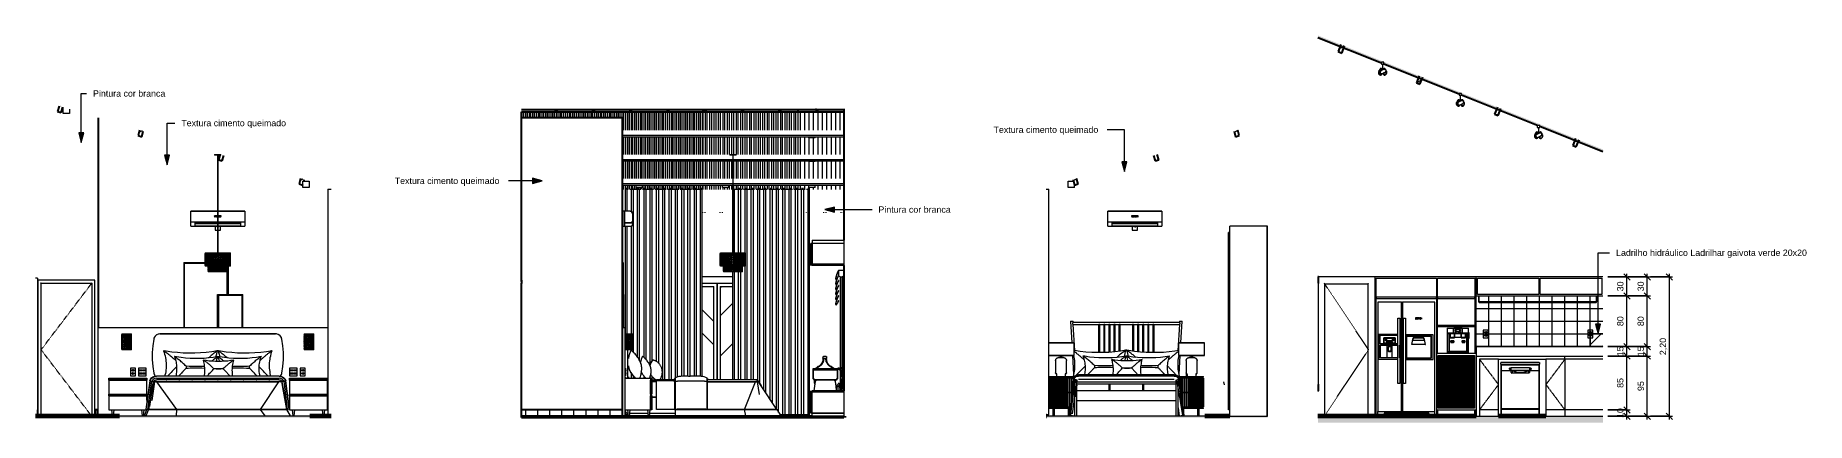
# Model space of a CAD drawing. Header units: millimetres. Extents: x -13140 to 14823, y 100 to 6213.
import ezdxf

# ---------------------------------------------------------------- set-up
doc = ezdxf.new("R2010")
doc.units = ezdxf.units.MM
doc.linetypes.add('Dash', pattern=[6.35, 3.175, -3.175])
doc.linetypes.add('Overhead', pattern=[3.96875, 2.38125, -1.5875])
for name, color, linetype, lineweight in [('A-ANNO-DIMS', 211, 'Continuous', 9), ('A-ANNO-DIMS-50', 211, 'Continuous', 9), ('A-DETL-GENF', 92, 'Continuous', 9), ('A-DETL-THIN', 151, 'Continuous', 9), ('A-DOOR', 31, 'Continuous', 9), ('A-DOOR-HDLN', 31, 'Dash', 9), ('A-FLOR', 192, 'Continuous', 25), ('A-FLOR-OVHD', 1, 'Overhead', 9), ('A-FLOR-PATT', 8, 'Continuous', 25), ('A-GENM', 13, 'Continuous', 9), ('A-GLAZ', 151, 'Continuous', 9), ('A-GLAZ-CURT', 52, 'Continuous', 9), ('A-GLAZ-CWMG', 51, 'Continuous', 9), ('A-ROOF', 132, 'Continuous', 9), ('A-ROOF-PATT', 132, 'Continuous', 9), ('A-WALL', 113, 'Continuous', 25), ('A-WALL-PATT', 111, 'Continuous', 25), ('E-ELEC-EQPM', 71, 'Continuous', 9), ('E-ELEC-FIXT', 91, 'Continuous', 9), ('E-LITE-EQPM', 33, 'Continuous', 9), ('G-ANNO-TEXT', 231, 'Continuous', 9), ('I-FURN', 30, 'Continuous', 9)]:
    doc.layers.add(name, color=color, linetype=linetype, lineweight=lineweight)
doc.styles.add('@Arial Unicode MS', font='ARIALUNI.TTF', dxfattribs={"height": 100})
doc.styles.add('Arial', font='arial.ttf', dxfattribs={"height": 100})
doc.dimstyles.new('CRT_-__Metros_-_Linha_de_chamada_3_5_mm', dxfattribs={"dimscale": 304.8, "dimtxt": 100.584485, "dimasz": 0.328084, "dimexe": 0.164042, "dimexo": 0.0625, "dimgap": 0.082021, "dimtad": 1, "dimdec": 0, "dimlfac": 0.1, "dimdsep": 46, "dimtxsty": '@Arial Unicode MS', "dimblk1": 'OBLIQUE', "dimblk2": 'OBLIQUE', "dimsah": 1, "dimcen": 0.09, "dimdle": 0.164042, "dimazin": 0, "dimtfac": 1, "dimtdec": 4, "dimtix": 1, "dimtmove": 0, "dimatfit": 3, "dimfxl": 0.984252, "dimfxlon": 1, "dimtvp": 1, "dimtolj": 1, "dimtzin": 0, "dimarcsym": 2})
doc.dimstyles.new('CRT_-__Metros_-_Linha_de_chamada_3_5_mm_1', dxfattribs={"dimscale": 304.8, "dimtxt": 100.584485, "dimasz": 0.328084, "dimexe": 0.164042, "dimexo": 0.0625, "dimgap": 0.082021, "dimtad": 1, "dimlfac": 0.001, "dimrnd": 0.01, "dimzin": 0, "dimdsep": 46, "dimtxsty": '@Arial Unicode MS', "dimblk1": 'OBLIQUE', "dimblk2": 'OBLIQUE', "dimsah": 1, "dimcen": 0.09, "dimdle": 0.164042, "dimazin": 0, "dimtfac": 1, "dimtdec": 4, "dimtix": 1, "dimtmove": 0, "dimatfit": 3, "dimfxl": 0.984252, "dimfxlon": 1, "dimtvp": 1, "dimtolj": 1, "dimtzin": 0, "dimarcsym": 2})
pattern_1 = [(216.87, (-8978.69, 254), (761.9991, 508.00136), [127, -1143]), (206.565, (-8826.29, 177.8), (-254.0006, -253.9997), [283.981, -283.981]), (198.435, (-8826.29, 50.8), (-507.9998, -254.0006), [160.644, -642.575])]
pattern_2 = [(216.87, (237.535, 254), (761.9991, 508.00136), [127, -1143]), (206.565, (389.94, 177.8), (-254.0006, -253.9997), [283.981, -283.981]), (198.435, (389.935, 50.8), (-507.99976, -254.0006), [160.644, -642.575])]
pattern_3 = [(216.87, (9835.043, 254), (761.9991, 508.00136), [127, -1143]), (206.565, (9987.44, 177.8), (-254.0006, -253.9997), [283.981, -283.981]), (198.435, (9987.44, 50.8), (-507.9998, -254.0006), [160.644, -642.575])]
pattern_4 = [(216.87, (6065.09, 254), (761.9991, 508.00136), [127, -1143]), (206.565, (6217.49, 177.8), (-254.0006, -253.9997), [283.981, -283.981]), (198.435, (6217.49, 50.8), (-507.9998, -254.0006), [160.644, -642.575])]

msp = doc.modelspace()

# ---------------------------------------------------------------- texts
at = {"layer": 'G-ANNO-TEXT', "color": 7, "char_height": 100, "attachment_point": 1, "style": 'Arial'}
for s, insert, width in [('Pintura cor branca', (-12230.082, 5346.049), 1414.97844), ('Textura cimento queimado', (-10836.504, 4878.97), 2052.32), ('Textura cimento queimado', (1987.235, 4773.909), 2052.32), ('Textura cimento queimado', (-7466.948, 3966.342), 2052.32), ('Pintura cor branca', (169.883, 3513.063), 1414.97844), ('Ladrilho hidráulico Ladrilhar gaivota verde 20x20', (11815.959, 2831.583), 3751.8975)]:
    msp.add_mtext(s, dxfattribs=dict(at, insert=insert, width=width))

# ---------------------------------------------------------------- blocks, each defined once
blk = doc.blocks.new('CRT-POR-PMA-1Folha_Correr_3_5cm-Madeira - 80x210cm-4386539-ELEVAÇÃO 1 SUÍTE')
at = {"layer": 'A-DOOR'}
for p, q in [((-13105, 2380), (-13140, 2380)), ((-13105, 2380), (-13105, 200)), ((-13100, 1155), (-13105, 1155)), ((-13100, 1155), (-13100, 1005)), ((-13105, 1005), (-13100, 1005))]:
    blk.add_line(p, q, dxfattribs=at)
blk = doc.blocks.new('CRT_POR_Abrir_1 Folha_Madeira - 80 x 210 cm-3907159-ELEVAÇÃO 1 SUÍTE')
at = {"layer": 'A-DOOR'}
for p, q in [((-13100, 2350), (-13100, 1155)), ((-12200, 2350), (-13100, 2350)), ((-13050, 200), (-13050, 2300)), ((-13050, 2300), (-12250, 2300)), ((-12250, 2300), (-12250, 200)), ((-12200, 200), (-12200, 2350)), ((-13100, 1005), (-13100, 200))]:
    blk.add_line(p, q, dxfattribs=at)
for points, knots in [([(-13050, 2300), (-13050, 2300), (-13050, 2300), (-13050, 2300), (-13050, 2301), (-13051, 2301), (-13051, 2301), (-13051, 2302), (-13052, 2302), (-13052, 2302), (-13052, 2303), (-13053, 2303), (-13054, 2304), (-13054, 2305), (-13055, 2305)], [-1, -1, -1, -1, -0.833333, -0.75, -0.666667, -0.583333, -0.541667, -0.5, -0.416667, -0.375, -0.333333, -0.25, -0.166667, 0, 0, 0, 0]), ([(-12245, 2305), (-12245, 2305), (-12246, 2304), (-12247, 2303), (-12247, 2303), (-12247, 2302), (-12248, 2302), (-12248, 2302), (-12248, 2301), (-12249, 2301), (-12249, 2301), (-12249, 2300), (-12250, 2300), (-12250, 2300), (-12250, 2300)], [0, 0, 0, 0, 0.166667, 0.25, 0.333333, 0.375, 0.416667, 0.5, 0.541667, 0.583333, 0.666667, 0.75, 0.833333, 1, 1, 1, 1])]:
    blk.add_open_spline(points, degree=3, knots=knots, dxfattribs=at)
at = {"layer": 'A-DOOR-HDLN'}
for p, q in [((-13050, 1250), (-12250, 2300)), ((-12250, 200), (-13050, 1250))]:
    blk.add_line(p, q, dxfattribs=at)
blk = doc.blocks.new('Blks_Decor Henzel Studio_Tapete Diamond Dust - Único-3507328-ELEVAÇÃO 1 SUÍTE')
at = {"layer": 'I-FURN', "color": 55}
for p, q in [((-11809.650772, 205), (-8809.650772, 205)), ((-11809.650772, 200), (-11809.650772, 205)), ((-8809.650772, 200), (-11809.650772, 200)), ((-8809.650772, 200), (-8809.650772, 205))]:
    blk.add_line(p, q, dxfattribs=at)
blk = doc.blocks.new('Blks_Decor Maisons du Monde_Cortina de Tecido - Bege-4411411-ELEVAÇÃO 1 SUÍTE')
at = {"layer": 'I-FURN', "color": 55}
for p, q in [((-8523, 3786), (-8523, 220)), ((-8523, 3785), (-8523, 3629)), ((-8523, 3785), (-8523, 3629)), ((-8523, 3785), (-8523, 3629)), ((-8523, 3785), (-8523, 3629)), ((-8523, 3785), (-8523, 3629)), ((-8523, 3785), (-8523, 3629)), ((-8523, 3785), (-8523, 3629)), ((-8523, 3785), (-8523, 3629)), ((-8523, 3785), (-8523, 3629)), ((-8523, 3785), (-8523, 3629)), ((-8523, 3785), (-8523, 3629)), ((-8523, 3574), (-8523, 3372)), ((-8523, 3574), (-8523, 3372)), ((-8523, 3574), (-8523, 3372)), ((-8523, 3574), (-8523, 3372)), ((-8523, 3574), (-8523, 3372)), ((-8523, 3574), (-8523, 3372)), ((-8523, 3574), (-8523, 3372)), ((-8523, 3574), (-8523, 3372)), ((-8523, 3574), (-8523, 3372)), ((-8523, 3574), (-8523, 3372)), ((-8523, 3574), (-8523, 3372)), ((-8523, 3310), (-8523, 3205)), ((-8523, 3310), (-8523, 3205)), ((-8523, 3310), (-8523, 3205)), ((-8523, 3310), (-8523, 3205)), ((-8523, 3310), (-8523, 3205)), ((-8523, 3310), (-8523, 3205)), ((-8523, 3310), (-8523, 3205)), ((-8523, 3310), (-8523, 3205)), ((-8523, 3310), (-8523, 3205)), ((-8523, 3310), (-8523, 3205)), ((-8523, 3310), (-8523, 3205)), ((-8523, 3117), (-8523, 2977)), ((-8523, 3117), (-8523, 2977)), ((-8523, 3117), (-8523, 2977)), ((-8523, 3117), (-8523, 2977)), ((-8523, 3117), (-8523, 2977)), ((-8523, 3117), (-8523, 2977)), ((-8523, 3117), (-8523, 2977)), ((-8523, 3117), (-8523, 2977)), ((-8523, 3117), (-8523, 2977)), ((-8523, 3117), (-8523, 2977)), ((-8523, 3117), (-8523, 2977)), ((-8523, 2793), (-8523, 2689)), ((-8523, 2793), (-8523, 2689)), ((-8523, 2793), (-8523, 2689)), ((-8523, 2793), (-8523, 2689)), ((-8523, 2793), (-8523, 2689)), ((-8523, 2793), (-8523, 2689)), ((-8523, 2793), (-8523, 2689)), ((-8523, 2793), (-8523, 2689)), ((-8523, 2793), (-8523, 2689)), ((-8523, 2793), (-8523, 2689)), ((-8523, 2793), (-8523, 2689)), ((-8523, 2598), (-8523, 2397)), ((-8523, 2598), (-8523, 2397)), ((-8523, 2598), (-8523, 2397)), ((-8523, 2598), (-8523, 2397)), ((-8523, 2598), (-8523, 2397)), ((-8523, 2598), (-8523, 2397)), ((-8523, 2598), (-8523, 2397)), ((-8523, 2598), (-8523, 2397)), ((-8523, 2598), (-8523, 2397)), ((-8523, 2598), (-8523, 2397)), ((-8523, 2598), (-8523, 2397)), ((-8523, 1964), (-8523, 1802)), ((-8523, 1964), (-8523, 1802)), ((-8523, 1964), (-8523, 1802)), ((-8523, 1964), (-8523, 1802)), ((-8523, 1964), (-8523, 1802)), ((-8523, 1964), (-8523, 1802)), ((-8523, 1964), (-8523, 1802)), ((-8523, 1964), (-8523, 1802)), ((-8523, 1964), (-8523, 1802)), ((-8523, 1964), (-8523, 1802)), ((-8523, 1964), (-8523, 1802)), ((-8523, 1723), (-8523, 1608)), ((-8523, 1723), (-8523, 1608)), ((-8523, 1723), (-8523, 1608)), ((-8523, 1723), (-8523, 1608)), ((-8523, 1723), (-8523, 1608)), ((-8523, 1723), (-8523, 1608)), ((-8523, 1723), (-8523, 1608)), ((-8523, 1723), (-8523, 1608)), ((-8523, 1723), (-8523, 1608)), ((-8523, 1723), (-8523, 1608)), ((-8523, 1723), (-8523, 1608)), ((-8523, 1544), (-8523, 1414)), ((-8523, 1544), (-8523, 1414)), ((-8523, 1544), (-8523, 1414)), ((-8523, 1544), (-8523, 1414)), ((-8523, 1544), (-8523, 1414)), ((-8523, 1544), (-8523, 1414)), ((-8523, 1544), (-8523, 1414)), ((-8523, 1544), (-8523, 1414)), ((-8523, 1544), (-8523, 1414)), ((-8523, 1544), (-8523, 1414)), ((-8523, 1544), (-8523, 1414)), ((-8523, 1078), (-8523, 886)), ((-8523, 1078), (-8523, 886)), ((-8523, 1078), (-8523, 886)), ((-8523, 1078), (-8523, 886)), ((-8523, 1078), (-8523, 886)), ((-8523, 1078), (-8523, 886)), ((-8523, 1078), (-8523, 886)), ((-8523, 1078), (-8523, 886)), ((-8523, 1078), (-8523, 886)), ((-8523, 1078), (-8523, 886)), ((-8523, 1078), (-8523, 886)), ((-8523, 631), (-8523, 525)), ((-8523, 631), (-8523, 525)), ((-8523, 631), (-8523, 525)), ((-8523, 631), (-8523, 525)), ((-8523, 631), (-8523, 525)), ((-8523, 631), (-8523, 525)), ((-8523, 631), (-8523, 525)), ((-8523, 631), (-8523, 525)), ((-8523, 631), (-8523, 525)), ((-8523, 631), (-8523, 525)), ((-8523, 631), (-8523, 525)), ((-8523, 467), (-8523, 360)), ((-8523, 467), (-8523, 360)), ((-8523, 467), (-8523, 360)), ((-8523, 467), (-8523, 360)), ((-8523, 467), (-8523, 360)), ((-8523, 467), (-8523, 360)), ((-8523, 467), (-8523, 360)), ((-8523, 467), (-8523, 360)), ((-8523, 467), (-8523, 360)), ((-8523, 467), (-8523, 360)), ((-8523, 467), (-8523, 360))]:
    blk.add_line(p, q, dxfattribs=at)
for points, knots in [([(-8523, 3786), (-8523, 3786), (-8519, 3786), (-8506, 3786), (-8488, 3786), (-8475, 3786), (-8470, 3786)], [1.570796, 1.570796, 1.570796, 1.570796, 1.963495, 2.356194, 2.748894, 3.007271, 3.007271, 3.007271, 3.007271]), ([(-8470, 220), (-8475, 220), (-8488, 220), (-8506, 220), (-8519, 220), (-8523, 220), (-8523, 220)], [-3.007271, -3.007271, -3.007271, -3.007271, -2.748894, -2.356194, -1.963495, -1.570796, -1.570796, -1.570796, -1.570796])]:
    blk.add_open_spline(points, degree=3, knots=knots, dxfattribs=at)
blk = doc.blocks.new('Rectangular Mullion - Terça-3638543-ELEVAÇÃO 1 SUÍTE')
at = {"layer": 'A-GLAZ-CWMG'}
h = blk.add_hatch(dxfattribs=at)
h.set_pattern_fill('FP_1', color=256, style=0, pattern_type=2)
h.set_pattern_definition(pattern_1)
h.paths.add_polyline_path([(-8920, 3850), (-8920, 3853), (-8920, 3912), (-8902, 3912), (-8895, 3936), (-8952, 3953), (-8978, 3867), (-8944, 3857)])
at = {"layer": 'A-GLAZ-CWMG', "lineweight": 25}
for p, q in [((-8952, 3953), (-8978, 3867)), ((-8902, 3912), (-8895, 3936)), ((-8978, 3867), (-8920, 3850)), ((-8920, 3850), (-8920, 3853))]:
    blk.add_line(p, q, dxfattribs=at)
blk = doc.blocks.new('Rectangular Mullion - Terça-V2-ELEVAÇÃO 1 SUÍTE')
at = {"layer": 'A-GLAZ-CWMG'}
h = blk.add_hatch(dxfattribs=at)
h.set_pattern_fill('FP_1', color=256, style=0, pattern_type=2)
h.set_pattern_definition(pattern_1)
h.paths.add_polyline_path([(-10191, 4231), (-10166, 4317), (-10223, 4335), (-10224, 4330), (-10210, 4330), (-10210, 4320), (-10227, 4320), (-10249, 4249), (-10203, 4235)])
at = {"layer": 'A-GLAZ-CWMG', "lineweight": 25}
for p, q in [((-10227, 4320), (-10249, 4249)), ((-10249, 4249), (-10191, 4231)), ((-10223, 4335), (-10224, 4330)), ((-10191, 4231), (-10166, 4317))]:
    blk.add_line(p, q, dxfattribs=at)
blk = doc.blocks.new('Rectangular Mullion - Terça-V3-ELEVAÇÃO 1 SUÍTE')
at = {"layer": 'A-GLAZ-CWMG'}
h = blk.add_hatch(dxfattribs=at)
h.set_pattern_fill('FP_1', color=256, style=0, pattern_type=2)
h.set_pattern_definition(pattern_1)
h.paths.add_polyline_path([(-11462, 4613), (-11437, 4699), (-11494, 4716), (-11520, 4630), (-11480, 4618)])
at = {"layer": 'A-GLAZ-CWMG', "lineweight": 25}
for p, q in [((-11494, 4716), (-11520, 4630)), ((-11520, 4630), (-11462, 4613)), ((-11462, 4613), (-11437, 4699))]:
    blk.add_line(p, q, dxfattribs=at)
blk = doc.blocks.new('Rectangular Mullion - Terça-V4-ELEVAÇÃO 1 SUÍTE')
at = {"layer": 'A-GLAZ-CWMG'}
h = blk.add_hatch(dxfattribs=at)
h.set_pattern_fill('FP_1', color=256, style=0, pattern_type=2)
h.set_pattern_definition(pattern_1)
h.paths.add_polyline_path([(-12733, 4994), (-12708, 5080), (-12765, 5097), (-12791, 5011), (-12739, 4996)])
at = {"layer": 'A-GLAZ-CWMG', "lineweight": 25}
for p, q in [((-12765, 5097), (-12791, 5011)), ((-12733, 4994), (-12708, 5080)), ((-12791, 5011), (-12733, 4994))]:
    blk.add_line(p, q, dxfattribs=at)
blk = doc.blocks.new('Blks_Dorm_Colcha e Mantas - Casal-3554190-ELEVAÇÃO 1 SUÍTE')
at = {"layer": 'I-FURN', "color": 55}
blk.add_line((-8935, 767), (-8936, 775), dxfattribs=at)
blk = doc.blocks.new('Ar Condicionado Split - Branco-4269317-ELEVAÇÃO 1 SUÍTE')
at = {"layer": 'E-ELEC-EQPM'}
for p, q in [((-10685, 3436), (-10263, 3436)), ((-10263, 3436), (-10685, 3436)), ((-10685, 3391), (-10685, 3436)), ((-10685, 3436), (-10263, 3436)), ((-10263, 3434), (-10685, 3434)), ((-10685, 3270), (-10685, 3391)), ((-10313, 3364), (-10313, 3350)), ((-10307, 3364), (-10313, 3364)), ((-10310, 3362), (-10309, 3362)), ((-10310, 3359), (-10310, 3362)), ((-10308, 3359), (-10310, 3359)), ((-10310, 3356), (-10308, 3356)), ((-10310, 3353), (-10310, 3356)), ((-10309, 3362), (-10306, 3359)), ((-10306, 3359), (-10308, 3359)), ((-10308, 3356), (-10305, 3353)), ((-10305, 3364), (-10307, 3364)), ((-10303, 3364), (-10305, 3364)), ((-10304, 3358), (-10302, 3359)), ((-10302, 3356), (-10304, 3358)), ((-10302, 3362), (-10303, 3364)), ((-10302, 3361), (-10302, 3362)), ((-10302, 3359), (-10302, 3361)), ((-10301, 3354), (-10302, 3356)), ((-10293, 3364), (-10299, 3364)), ((-10299, 3364), (-10299, 3350)), ((-10296, 3358), (-10296, 3362)), ((-10296, 3362), (-10294, 3362)), ((-10294, 3358), (-10296, 3358)), ((-10294, 3362), (-10291, 3359)), ((-10291, 3359), (-10294, 3358)), ((-10290, 3364), (-10293, 3364)), ((-10291, 3356), (-10288, 3358)), ((-10289, 3355), (-10291, 3356)), ((-10288, 3363), (-10290, 3364)), ((-10287, 3360), (-10288, 3363)), ((-10288, 3358), (-10287, 3360)), ((-10281, 3364), (-10286, 3350)), ((-10278, 3364), (-10281, 3364)), ((-10281, 3356), (-10279, 3361)), ((-10277, 3356), (-10281, 3356)), ((-10279, 3361), (-10277, 3356)), ((-10273, 3350), (-10278, 3364)), ((-10269, 3364), (-10271, 3363)), ((-10271, 3363), (-10271, 3361)), ((-10271, 3361), (-10270, 3358)), ((-10270, 3358), (-10267, 3356)), ((-10266, 3365), (-10269, 3364)), ((-10266, 3359), (-10268, 3362)), ((-10268, 3362), (-10266, 3362)), ((-10267, 3356), (-10264, 3353)), ((-10263, 3363), (-10266, 3365)), ((-10266, 3362), (-10264, 3362)), ((-10263, 3358), (-10266, 3359)), ((-10264, 3362), (-10264, 3360)), ((-10264, 3360), (-10263, 3360)), ((-10257, 3436), (-9835, 3436)), ((-9835, 3436), (-10257, 3436)), ((-10257, 3436), (-9835, 3436)), ((-9835, 3434), (-10257, 3434)), ((-10248, 3364), (-10257, 3364)), ((-10257, 3362), (-10255, 3362)), ((-10255, 3362), (-10255, 3350)), ((-10252, 3350), (-10252, 3362)), ((-10252, 3362), (-10248, 3362)), ((-10248, 3362), (-10248, 3364)), ((-10236, 3364), (-10246, 3364)), ((-10246, 3364), (-10246, 3350)), ((-10244, 3359), (-10244, 3362)), ((-10244, 3362), (-10236, 3362)), ((-10236, 3359), (-10244, 3359)), ((-10244, 3353), (-10244, 3356)), ((-10244, 3356), (-10236, 3356)), ((-10236, 3362), (-10236, 3364)), ((-10236, 3356), (-10236, 3359)), ((-10228, 3364), (-10233, 3364)), ((-10233, 3364), (-10233, 3350)), ((-10230, 3350), (-10230, 3361)), ((-10230, 3361), (-10228, 3350)), ((-10226, 3355), (-10228, 3364)), ((-10224, 3364), (-10226, 3355)), ((-10225, 3350), (-10222, 3361)), ((-10219, 3364), (-10224, 3364)), ((-10222, 3361), (-10222, 3350)), ((-10219, 3350), (-10219, 3364)), ((-10212, 3364), (-10217, 3364)), ((-10217, 3364), (-10217, 3350)), ((-10214, 3358), (-10213, 3362)), ((-10212, 3358), (-10214, 3358)), ((-10213, 3362), (-10210, 3358)), ((-10209, 3364), (-10212, 3364)), ((-10210, 3358), (-10212, 3358)), ((-10212, 3356), (-10209, 3356)), ((-10207, 3363), (-10209, 3364)), ((-10209, 3356), (-10207, 3356)), ((-10206, 3360), (-10207, 3363)), ((-10207, 3356), (-10206, 3358)), ((-10206, 3358), (-10206, 3360)), ((-9835, 3436), (-9835, 3391)), ((-9835, 3391), (-9835, 3270)), ((-10685, 3270), (-10263, 3270)), ((-10685, 3245), (-10685, 3270)), ((-10685, 3270), (-10621, 3270)), ((-10685, 3200), (-10685, 3245)), ((-10685, 3200), (-10621, 3200)), ((-10621, 3270), (-10621, 3245)), ((-10382, 3252), (-10621, 3252)), ((-10621, 3252), (-10382, 3252)), ((-10621, 3245), (-10621, 3200)), ((-10621, 3243), (-10263, 3243)), ((-10621, 3207), (-10263, 3207)), ((-10621, 3200), (-10263, 3200)), ((-10378, 3252), (-10382, 3252)), ((-10382, 3252), (-10382, 3243)), ((-10263, 3252), (-10378, 3252)), ((-10378, 3243), (-10378, 3252)), ((-10378, 3252), (-10263, 3252)), ((-10324, 3268), (-10263, 3268)), ((-10324, 3256), (-10324, 3268)), ((-10263, 3256), (-10324, 3256)), ((-10313, 3350), (-10308, 3350)), ((-10308, 3353), (-10310, 3353)), ((-10305, 3353), (-10308, 3353)), ((-10308, 3350), (-10305, 3350)), ((-10305, 3350), (-10303, 3351)), ((-10303, 3351), (-10302, 3352)), ((-10302, 3352), (-10301, 3354)), ((-10299, 3350), (-10296, 3350)), ((-10296, 3350), (-10293, 3355)), ((-10293, 3355), (-10291, 3353)), ((-10291, 3353), (-10289, 3350)), ((-10288, 3353), (-10289, 3355)), ((-10289, 3350), (-10286, 3350)), ((-10286, 3350), (-10288, 3353)), ((-10286, 3350), (-10283, 3350)), ((-10283, 3350), (-10282, 3353)), ((-10282, 3353), (-10277, 3353)), ((-10277, 3353), (-10275, 3350)), ((-10275, 3350), (-10273, 3350)), ((-10272, 3355), (-10270, 3351)), ((-10269, 3355), (-10272, 3355)), ((-10270, 3351), (-10266, 3350)), ((-10268, 3353), (-10269, 3355)), ((-10266, 3352), (-10268, 3353)), ((-10264, 3353), (-10266, 3352)), ((-10266, 3350), (-10263, 3350)), ((-10257, 3270), (-9835, 3270)), ((-10257, 3268), (-10195, 3268)), ((-10195, 3256), (-10257, 3256)), ((-10141, 3252), (-10257, 3252)), ((-10257, 3252), (-10141, 3252)), ((-10257, 3243), (-9898, 3243)), ((-10257, 3207), (-9898, 3207)), ((-10257, 3200), (-9898, 3200)), ((-10255, 3350), (-10252, 3350)), ((-10246, 3350), (-10235, 3350)), ((-10235, 3353), (-10244, 3353)), ((-10235, 3350), (-10235, 3353)), ((-10233, 3350), (-10230, 3350)), ((-10228, 3350), (-10225, 3350)), ((-10222, 3350), (-10219, 3350)), ((-10217, 3350), (-10214, 3350)), ((-10214, 3350), (-10214, 3356)), ((-10214, 3356), (-10212, 3356)), ((-10195, 3268), (-10195, 3256)), ((-10137, 3252), (-10141, 3252)), ((-10141, 3252), (-10141, 3243)), ((-9898, 3252), (-10137, 3252)), ((-10137, 3243), (-10137, 3252)), ((-10137, 3252), (-9898, 3252)), ((-9898, 3245), (-9898, 3270)), ((-9898, 3270), (-9835, 3270)), ((-9898, 3200), (-9898, 3245)), ((-9898, 3200), (-9835, 3200)), ((-9835, 3270), (-9835, 3245)), ((-9835, 3245), (-9835, 3200))]:
    blk.add_line(p, q, dxfattribs=at)
for start, end in [(0, 180), (180, 0)]:
    blk.add_arc((-10158, 3262), 3.5, start, end, dxfattribs=at)
blk = doc.blocks.new('CABECEIRA - CABECEIRA-4354618-ELEVAÇÃO 1 SUÍTE')
at = {"layer": 'I-FURN', "color": 55}
for p, q in [((-12150, 1600), (-8522, 1600)), ((-12150, 200), (-12150, 1600)), ((-9347, 1500), (-11173, 1500)), ((-11173, 1500), (-9347, 1500))]:
    blk.add_line(p, q, dxfattribs=at)
at = {"layer": 'I-FURN', "color": 55, "flags": 128}
for points in [[(-11271, 1419), (-11287, 1312), (-11295, 1204), (-11295, 1095), (-11287, 987), (-11271, 881)], [(-11173, 1500), (-11201, 1496), (-11227, 1484), (-11249, 1465), (-11264, 1441), (-11271, 1419)], [(-9248, 1419), (-9258, 1446), (-9275, 1469), (-9297, 1487), (-9324, 1497), (-9347, 1500)], [(-9248, 881), (-9232, 988), (-9224, 1096), (-9224, 1205), (-9232, 1313), (-9248, 1419)], [(-11271, 881), (-11261, 854), (-11247, 834)], [(-9272, 834), (-9271, 835), (-9255, 859), (-9248, 881)]]:
    blk.add_lwpolyline(points, dxfattribs=at)
at = {"layer": 'I-FURN', "color": 55}
for centre, radius, start, end in [((-11173, 1400), 100, 155.4298, 169.0907), ((-9876, 1150), 1421, 169.0907, 169.2212), ((-11173, 1400), 100, 141.2004, 144.2286), ((-11173, 1400), 100, 126.3878, 134.8553), ((-11173, 1400), 100, 114.9451, 119.8892), ((-11173, 1400), 100, 100.7884, 107.5835), ((-11173, 1400), 100, 90, 91.2828), ((-9347, 1400), 100, 76.3391, 90), ((-9347, 1400), 100, 62.1097, 65.1379), ((-9347, 1400), 100, 47.2971, 55.5595), ((-9347, 1400), 100, 35.8543, 40.7985), ((-9347, 1400), 100, 21.9013, 28.4928), ((-9347, 1400), 100, 10.9093, 12.1921), ((-9876, 1150), 1421, 177.2405, 177.9113), ((-9876, 1150), 1421, 173.2054, 173.6977), ((-10644, 1150), 1421, 6.3457, 6.7695), ((-10644, 1150), 1421, 2.0887, 2.7236), ((-9876, 1150), 1421, 182.0887, 182.7236), ((-9876, 1150), 1421, 186.3457, 186.7695), ((-11173, 900), 100, 190.9093, 192.1921), ((-11173, 900), 100, 201.6977, 208.4928), ((-11173, 900), 100, 215.8543, 220.7985), ((-9347, 900), 100, 321.2004, 324.2286), ((-9347, 900), 100, 335.4298, 349.0907), ((-10644, 1150), 1421, 349.0907, 349.2212), ((-10644, 1150), 1421, 353.2054, 353.6977), ((-10644, 1150), 1421, 357.2405, 357.9113)]:
    blk.add_arc(centre, radius, start, end, dxfattribs=at)
blk = doc.blocks.new('Colcha com Camadas 1 - King-4360120-ELEVAÇÃO 1 SUÍTE')
at = {"layer": 'I-FURN', "color": 55}
for p, q in [((-11333, 760), (-11399, 314)), ((-11330, 759), (-11395, 313)), ((-11366, 309), (-11300, 752)), ((-11353, 418), (-11275, 745)), ((-11280, 701), (-11352, 305)), ((-11333, 355), (-11275, 745)), ((-11296, 446), (-11255, 745)), ((-11293, 623), (-11275, 745)), ((-11261, 745), (-11259, 745)), ((-11245, 745), (-11243, 745)), ((-9290, 835), (-11230, 835)), ((-9290, 831), (-11230, 831)), ((-11230, 802), (-9290, 802)), ((-11230, 775), (-11229, 775)), ((-11228, 775), (-11227, 775)), ((-11226, 775), (-11225, 775)), ((-11078, 775), (-11225, 775)), ((-9295, 745), (-11225, 745)), ((-10908, 305), (-11225, 745)), ((-11225, 745), (-9295, 745)), ((-11078, 775), (-11065, 775)), ((-10875, 775), (-11065, 775)), ((-10875, 775), (-10862, 775)), ((-10672, 775), (-10862, 775)), ((-10672, 775), (-10659, 775)), ((-10469, 775), (-10659, 775)), ((-10469, 775), (-10456, 775)), ((-10266, 775), (-10456, 775)), ((-10266, 775), (-10253, 775)), ((-10063, 775), (-10253, 775)), ((-10063, 775), (-10050, 775)), ((-9860, 775), (-10050, 775)), ((-9860, 775), (-9847, 775)), ((-9657, 775), (-9847, 775)), ((-9657, 775), (-9644, 775)), ((-9454, 775), (-9644, 775)), ((-9587, 305), (-9295, 745)), ((-9454, 775), (-9441, 775)), ((-9295, 775), (-9441, 775)), ((-9295, 775), (-9292, 775)), ((-9291, 775), (-9290, 775)), ((-9277, 745), (-9275, 745)), ((-9264, 732), (-9265, 735)), ((-9260, 745), (-9258, 745)), ((-9249, 745), (-9248, 745)), ((-9182, 409), (-9245, 745)), ((-9243, 713), (-9245, 745)), ((-9219, 752), (-9163, 308)), ((-9134, 312), (-9190, 758)), ((-9130, 312), (-9186, 759)), ((-11417, 205), (-11380, 305)), ((-11352, 305), (-11394, 205)), ((-11380, 305), (-11379, 311)), ((-11355, 307), (-11366, 309)), ((-10913, 205), (-10908, 305)), ((-9515, 205), (-9587, 305)), ((-9163, 308), (-9171, 307)), ((-9111, 205), (-9171, 305)), ((-9162, 305), (-9163, 308)), ((-9149, 268), (-9162, 305))]:
    blk.add_line(p, q, dxfattribs=at)
at = {"layer": 'I-FURN', "color": 55, "flags": 128}
for points in [[(-11333, 760), (-11322, 784), (-11306, 805), (-11284, 821), (-11260, 831), (-11234, 835), (-11230, 835)], [(-11330, 759), (-11318, 783), (-11302, 803), (-11281, 818), (-11257, 828), (-11231, 831), (-11230, 831)], [(-11275, 745), (-11274, 747), (-11273, 749), (-11272, 750), (-11271, 752), (-11270, 754), (-11269, 755), (-11268, 757), (-11266, 758), (-11265, 760), (-11264, 761), (-11262, 762), (-11261, 764)], [(-11261, 764), (-11259, 765), (-11258, 766), (-11256, 767), (-11255, 768), (-11253, 769), (-11251, 770), (-11249, 771), (-11248, 772), (-11246, 772), (-11244, 773), (-11242, 773), (-11240, 774), (-11238, 774), (-11236, 775), (-11234, 775), (-11232, 775), (-11230, 775), (-11230, 775)], [(-9290, 835), (-9263, 832), (-9238, 823), (-9217, 807), (-9199, 787), (-9187, 764), (-9186, 759)], [(-9290, 831), (-9264, 828), (-9239, 819), (-9218, 803), (-9201, 783), (-9190, 760), (-9190, 758)], [(-9290, 775), (-9288, 775), (-9286, 775), (-9284, 775), (-9282, 774), (-9280, 774), (-9278, 774), (-9276, 773), (-9274, 773), (-9272, 772), (-9271, 771), (-9269, 770), (-9267, 769), (-9265, 769), (-9264, 768), (-9262, 766), (-9261, 765), (-9259, 764), (-9258, 763), (-9256, 762), (-9255, 760), (-9253, 759), (-9252, 757), (-9251, 756), (-9250, 754), (-9249, 753), (-9248, 751), (-9247, 749), (-9246, 747), (-9245, 746), (-9245, 745)], [(-9171, 305), (-9234, 656), (-9244, 717), (-9244, 728)]]:
    blk.add_lwpolyline(points, dxfattribs=at)
at = {"layer": 'I-FURN', "color": 55}
for centre, start, end in [((-11230, 726), 90, 160.1405), ((-9290, 726), 19.6012, 90)]:
    blk.add_arc(centre, 75.3, start, end, dxfattribs=at)
for points, knots in [([(-11333, 760), (-11333, 760), (-11333, 760), (-11333, 760), (-11333, 760), (-11332, 759), (-11331, 759), (-11330, 759), (-11328, 759), (-11327, 758), (-11325, 758), (-11324, 757), (-11322, 757), (-11320, 757), (-11317, 756), (-11315, 755), (-11312, 755), (-11307, 754), (-11303, 753), (-11300, 752)], [0.6428571, 0.6428571, 0.6428571, 0.6428571, 0.6607143, 0.6785714, 0.7142857, 0.75, 0.7678571, 0.7857143, 0.8035714, 0.8214286, 0.8392857, 0.8571429, 0.875, 0.8928571, 0.9107143, 0.9285714, 0.9464286, 0.9642857, 1, 1, 1, 1]), ([(-11300, 752), (-11300, 752), (-11298, 751), (-11295, 750), (-11291, 749), (-11287, 748), (-11281, 747), (-11276, 745), (-11275, 745), (-11275, 745)], [-1, -1, -1, -1, -0.9, -0.8, -0.7, -0.6, -0.4, -0.2, 0, 0, 0, 0]), ([(-11271, 745), (-11272, 745), (-11272, 745), (-11273, 745), (-11273, 745), (-11273, 745)], [0.76971887, 0.76971887, 0.76971887, 0.76971887, 0.78571429, 0.83928571, 0.85714286, 0.85714286, 0.85714286, 0.85714286]), ([(-11261, 745), (-11262, 745), (-11265, 745), (-11268, 745), (-11270, 745), (-11270, 745)], [0.5208768, 0.5208768, 0.5208768, 0.5208768, 0.5714286, 0.6785714, 0.7281356, 0.7281356, 0.7281356, 0.7281356]), ([(-11245, 745), (-11245, 745), (-11249, 745), (-11254, 745), (-11258, 745), (-11259, 745)], [0.2608235, 0.2608235, 0.2608235, 0.2608235, 0.2857143, 0.4285714, 0.4811398, 0.4811398, 0.4811398, 0.4811398]), ([(-11225, 745), (-11228, 745), (-11235, 745), (-11241, 745), (-11243, 745)], [0, 0, 0, 0, 0.1428571, 0.2364539, 0.2364539, 0.2364539, 0.2364539]), ([(-11068, 774), (-11068, 774), (-11068, 774), (-11068, 774), (-11068, 774), (-11069, 774), (-11069, 774), (-11069, 774), (-11069, 774), (-11069, 774), (-11069, 773), (-11070, 773), (-11070, 773), (-11071, 773), (-11071, 773), (-11072, 773), (-11072, 773), (-11073, 773), (-11073, 773), (-11073, 773), (-11074, 773), (-11074, 774), (-11074, 774), (-11075, 774), (-11075, 774), (-11075, 774), (-11075, 774), (-11075, 774), (-11075, 774), (-11076, 774), (-11076, 774)], [0, 0, 0, 0, 0.1, 0.15, 0.175, 0.1875, 0.2, 0.2125, 0.225, 0.25, 0.3, 0.35, 0.4, 0.425, 0.45, 0.5, 0.55, 0.575, 0.6, 0.65, 0.7, 0.75, 0.775, 0.7875, 0.8, 0.8125, 0.825, 0.85, 0.9, 1, 1, 1, 1]), ([(-10865, 774), (-10865, 774), (-10865, 774), (-10865, 774), (-10865, 774), (-10866, 774), (-10866, 774), (-10866, 774), (-10866, 774), (-10866, 774), (-10866, 773), (-10867, 773), (-10867, 773), (-10868, 773), (-10868, 773), (-10869, 773), (-10869, 773), (-10870, 773), (-10870, 773), (-10870, 773), (-10871, 773), (-10871, 774), (-10871, 774), (-10872, 774), (-10872, 774), (-10872, 774), (-10872, 774), (-10872, 774), (-10872, 774), (-10873, 774), (-10873, 774)], [0, 0, 0, 0, 0.1, 0.15, 0.175, 0.1875, 0.2, 0.2125, 0.225, 0.25, 0.3, 0.35, 0.4, 0.425, 0.45, 0.5, 0.55, 0.575, 0.6, 0.65, 0.7, 0.75, 0.775, 0.7875, 0.8, 0.8125, 0.825, 0.85, 0.9, 1, 1, 1, 1]), ([(-10662, 774), (-10662, 774), (-10662, 774), (-10662, 774), (-10662, 774), (-10663, 774), (-10663, 774), (-10663, 774), (-10663, 774), (-10663, 774), (-10663, 773), (-10664, 773), (-10664, 773), (-10665, 773), (-10665, 773), (-10666, 773), (-10666, 773), (-10667, 773), (-10667, 773), (-10667, 773), (-10668, 773), (-10668, 774), (-10668, 774), (-10669, 774), (-10669, 774), (-10669, 774), (-10669, 774), (-10669, 774), (-10669, 774), (-10670, 774), (-10670, 774)], [0, 0, 0, 0, 0.1, 0.15, 0.175, 0.1875, 0.2, 0.2125, 0.225, 0.25, 0.3, 0.35, 0.4, 0.425, 0.45, 0.5, 0.55, 0.575, 0.6, 0.65, 0.7, 0.75, 0.775, 0.7875, 0.8, 0.8125, 0.825, 0.85, 0.9, 1, 1, 1, 1]), ([(-10459, 774), (-10459, 774), (-10459, 774), (-10459, 774), (-10459, 774), (-10460, 774), (-10460, 774), (-10460, 774), (-10460, 774), (-10460, 774), (-10460, 773), (-10461, 773), (-10461, 773), (-10462, 773), (-10462, 773), (-10463, 773), (-10463, 773), (-10464, 773), (-10464, 773), (-10464, 773), (-10465, 773), (-10465, 774), (-10465, 774), (-10466, 774), (-10466, 774), (-10466, 774), (-10466, 774), (-10466, 774), (-10466, 774), (-10467, 774), (-10467, 774)], [0, 0, 0, 0, 0.1, 0.15, 0.175, 0.1875, 0.2, 0.2125, 0.225, 0.25, 0.3, 0.35, 0.4, 0.425, 0.45, 0.5, 0.55, 0.575, 0.6, 0.65, 0.7, 0.75, 0.775, 0.7875, 0.8, 0.8125, 0.825, 0.85, 0.9, 1, 1, 1, 1]), ([(-10256, 774), (-10256, 774), (-10256, 774), (-10256, 774), (-10256, 774), (-10257, 774), (-10257, 774), (-10257, 774), (-10257, 774), (-10257, 774), (-10257, 773), (-10258, 773), (-10258, 773), (-10259, 773), (-10259, 773), (-10260, 773), (-10260, 773), (-10261, 773), (-10261, 773), (-10261, 773), (-10262, 773), (-10262, 774), (-10262, 774), (-10263, 774), (-10263, 774), (-10263, 774), (-10263, 774), (-10263, 774), (-10263, 774), (-10264, 774), (-10264, 774)], [0, 0, 0, 0, 0.1, 0.15, 0.175, 0.1875, 0.2, 0.2125, 0.225, 0.25, 0.3, 0.35, 0.4, 0.425, 0.45, 0.5, 0.55, 0.575, 0.6, 0.65, 0.7, 0.75, 0.775, 0.7875, 0.8, 0.8125, 0.825, 0.85, 0.9, 1, 1, 1, 1]), ([(-10053, 774), (-10053, 774), (-10053, 774), (-10053, 774), (-10053, 774), (-10054, 774), (-10054, 774), (-10054, 774), (-10054, 774), (-10054, 774), (-10054, 773), (-10055, 773), (-10055, 773), (-10056, 773), (-10056, 773), (-10057, 773), (-10057, 773), (-10058, 773), (-10058, 773), (-10058, 773), (-10059, 773), (-10059, 774), (-10059, 774), (-10060, 774), (-10060, 774), (-10060, 774), (-10060, 774), (-10060, 774), (-10060, 774), (-10061, 774), (-10061, 774)], [0, 0, 0, 0, 0.1, 0.15, 0.175, 0.1875, 0.2, 0.2125, 0.225, 0.25, 0.3, 0.35, 0.4, 0.425, 0.45, 0.5, 0.55, 0.575, 0.6, 0.65, 0.7, 0.75, 0.775, 0.7875, 0.8, 0.8125, 0.825, 0.85, 0.9, 1, 1, 1, 1]), ([(-9850, 774), (-9850, 774), (-9850, 774), (-9850, 774), (-9850, 774), (-9851, 774), (-9851, 774), (-9851, 774), (-9851, 774), (-9851, 774), (-9851, 773), (-9852, 773), (-9852, 773), (-9853, 773), (-9853, 773), (-9854, 773), (-9854, 773), (-9855, 773), (-9855, 773), (-9855, 773), (-9856, 773), (-9856, 774), (-9856, 774), (-9857, 774), (-9857, 774), (-9857, 774), (-9857, 774), (-9857, 774), (-9857, 774), (-9858, 774), (-9858, 774)], [0, 0, 0, 0, 0.1, 0.15, 0.175, 0.1875, 0.2, 0.2125, 0.225, 0.25, 0.3, 0.35, 0.4, 0.425, 0.45, 0.5, 0.55, 0.575, 0.6, 0.65, 0.7, 0.75, 0.775, 0.7875, 0.8, 0.8125, 0.825, 0.85, 0.9, 1, 1, 1, 1]), ([(-9647, 774), (-9647, 774), (-9647, 774), (-9647, 774), (-9647, 774), (-9648, 774), (-9648, 774), (-9648, 774), (-9648, 774), (-9648, 774), (-9648, 773), (-9649, 773), (-9649, 773), (-9650, 773), (-9650, 773), (-9651, 773), (-9651, 773), (-9652, 773), (-9652, 773), (-9652, 773), (-9653, 773), (-9653, 774), (-9653, 774), (-9654, 774), (-9654, 774), (-9654, 774), (-9654, 774), (-9654, 774), (-9654, 774), (-9655, 774), (-9655, 774)], [0, 0, 0, 0, 0.1, 0.15, 0.175, 0.1875, 0.2, 0.2125, 0.225, 0.25, 0.3, 0.35, 0.4, 0.425, 0.45, 0.5, 0.55, 0.575, 0.6, 0.65, 0.7, 0.75, 0.775, 0.7875, 0.8, 0.8125, 0.825, 0.85, 0.9, 1, 1, 1, 1]), ([(-9444, 774), (-9444, 774), (-9444, 774), (-9444, 774), (-9444, 774), (-9445, 774), (-9445, 774), (-9445, 774), (-9445, 774), (-9445, 774), (-9445, 773), (-9446, 773), (-9446, 773), (-9447, 773), (-9447, 773), (-9448, 773), (-9448, 773), (-9449, 773), (-9449, 773), (-9449, 773), (-9450, 773), (-9450, 774), (-9450, 774), (-9451, 774), (-9451, 774), (-9451, 774), (-9451, 774), (-9451, 774), (-9451, 774), (-9452, 774), (-9452, 774)], [0, 0, 0, 0, 0.1, 0.15, 0.175, 0.1875, 0.2, 0.2125, 0.225, 0.25, 0.3, 0.35, 0.4, 0.425, 0.45, 0.5, 0.55, 0.575, 0.6, 0.65, 0.7, 0.75, 0.775, 0.7875, 0.8, 0.8125, 0.825, 0.85, 0.9, 1, 1, 1, 1]), ([(-9277, 745), (-9277, 745), (-9279, 745), (-9282, 745), (-9288, 745), (-9292, 745), (-9295, 745)], [0.7708171, 0.7708171, 0.7708171, 0.7708171, 0.7857143, 0.8392857, 0.8928571, 1, 1, 1, 1]), ([(-9260, 745), (-9261, 745), (-9264, 745), (-9269, 745), (-9273, 745), (-9275, 745)], [0.5099888, 0.5099888, 0.5099888, 0.5099888, 0.5714286, 0.6785714, 0.7391765, 0.7391765, 0.7391765, 0.7391765]), ([(-9249, 745), (-9249, 745), (-9251, 745), (-9254, 745), (-9257, 745), (-9258, 745)], [0.2606915, 0.2606915, 0.2606915, 0.2606915, 0.2857143, 0.4285714, 0.4814435, 0.4814435, 0.4814435, 0.4814435]), ([(-9219, 752), (-9220, 751), (-9223, 750), (-9228, 749), (-9232, 748), (-9235, 748), (-9238, 747), (-9241, 746), (-9244, 745), (-9245, 745), (-9245, 745)], [0, 0, 0, 0, 0.2, 0.3, 0.4, 0.5, 0.6, 0.7, 0.8, 1, 1, 1, 1]), ([(-9186, 759), (-9186, 759), (-9186, 759), (-9186, 759), (-9186, 759), (-9187, 759), (-9188, 758), (-9190, 758), (-9191, 758), (-9192, 758), (-9194, 757), (-9195, 757), (-9197, 756), (-9199, 756), (-9202, 755), (-9204, 755), (-9208, 754), (-9212, 753), (-9216, 752), (-9219, 752)], [-0.3571429, -0.3571429, -0.3571429, -0.3571429, -0.3392857, -0.3214286, -0.2857143, -0.25, -0.2321429, -0.2142857, -0.1964286, -0.1785714, -0.1607143, -0.1428571, -0.125, -0.1071429, -0.0892857, -0.0714286, -0.0535714, -0.0357143, 0, 0, 0, 0]), ([(-11366, 309), (-11381, 311), (-11398, 314), (-11400, 314), (-11399, 314)], [-1.3048464, -1.3048464, -1.3048464, -1.3048464, -1.0853518, -0.8698976, -0.8698976, -0.8698976, -0.8698976]), ([(-11380, 305), (-11380, 305), (-11379, 305), (-11369, 305), (-11369, 305), (-11357, 305), (-11352, 305)], [0.346603, 0.346603, 0.346603, 0.346603, 0.405251, 0.957556, 1.744605, 2.131338, 2.131338, 2.131338, 2.131338]), ([(-11352, 305), (-11357, 305), (-11369, 305), (-11369, 305), (-11379, 305), (-11380, 305), (-11380, 305)], [-2.131338, -2.131338, -2.131338, -2.131338, -1.744605, -0.957556, -0.405251, -0.346603, -0.346603, -0.346603, -0.346603]), ([(-11352, 305), (-11353, 305), (-11351, 305), (-11328, 305), (-11284, 305), (-11208, 305), (-11130, 305), (-11033, 305), (-10908, 305)], [0.549495, 0.549495, 0.549495, 0.549495, 0.684377, 0.896493, 1.1267, 1.339984, 1.592873, 1.898256, 1.898256, 1.898256, 1.898256]), ([(-10908, 305), (-11033, 305), (-11130, 305), (-11208, 305), (-11284, 305), (-11328, 305), (-11351, 305), (-11353, 305), (-11352, 305)], [-1.898256, -1.898256, -1.898256, -1.898256, -1.592873, -1.339984, -1.1267, -0.896493, -0.684377, -0.549495, -0.549495, -0.549495, -0.549495]), ([(-10908, 305), (-10664, 305), (-10473, 305), (-10262, 305), (-10072, 305), (-9715, 305), (-9587, 305)], [0, 0, 0, 0, 0.618673, 1.181257, 1.908282, 2.560117, 2.560117, 2.560117, 2.560117]), ([(-9587, 305), (-9715, 305), (-10072, 305), (-10262, 305), (-10473, 305), (-10664, 305), (-10908, 305)], [-2.560117, -2.560117, -2.560117, -2.560117, -1.908282, -1.181257, -0.618673, 0, 0, 0, 0]), ([(-9587, 305), (-9466, 305), (-9359, 305), (-9268, 305), (-9216, 305), (-9181, 305), (-9170, 305), (-9171, 305)], [0, 0, 0, 0, 0.310167, 0.552321, 0.784287, 0.998617, 1.193396, 1.193396, 1.193396, 1.193396]), ([(-9171, 305), (-9170, 305), (-9181, 305), (-9216, 305), (-9268, 305), (-9359, 305), (-9466, 305), (-9587, 305)], [-1.193396, -1.193396, -1.193396, -1.193396, -0.998617, -0.784287, -0.552321, -0.310167, 0, 0, 0, 0]), ([(-9171, 305), (-9169, 305), (-9165, 305), (-9162, 305), (-9162, 305)], [2.2220339, 2.2220339, 2.2220339, 2.2220339, 2.4522412, 2.7025784, 2.7025784, 2.7025784, 2.7025784]), ([(-9162, 305), (-9162, 305), (-9165, 305), (-9169, 305), (-9171, 305)], [-2.7025784, -2.7025784, -2.7025784, -2.7025784, -2.4522412, -2.2220339, -2.2220339, -2.2220339, -2.2220339]), ([(-9130, 312), (-9130, 313), (-9132, 312), (-9148, 310), (-9163, 308)], [0.8698976, 0.8698976, 0.8698976, 0.8698976, 1.0853518, 1.3048464, 1.3048464, 1.3048464, 1.3048464])]:
    blk.add_open_spline(points, degree=3, knots=knots, dxfattribs=at)
for points in [[(-11076, 774), (-11076, 774), (-11076, 775), (-11077, 775), (-11078, 775), (-11078, 775)], [(-11065, 775), (-11065, 775), (-11066, 775), (-11067, 775), (-11067, 774), (-11068, 774)], [(-10873, 774), (-10873, 774), (-10873, 775), (-10874, 775), (-10875, 775), (-10875, 775)], [(-10862, 775), (-10862, 775), (-10863, 775), (-10864, 775), (-10864, 774), (-10865, 774)], [(-10670, 774), (-10670, 774), (-10670, 775), (-10671, 775), (-10672, 775), (-10672, 775)], [(-10659, 775), (-10659, 775), (-10660, 775), (-10661, 775), (-10661, 774), (-10662, 774)], [(-10467, 774), (-10467, 774), (-10467, 775), (-10468, 775), (-10469, 775), (-10469, 775)], [(-10456, 775), (-10456, 775), (-10457, 775), (-10458, 775), (-10458, 774), (-10459, 774)], [(-10264, 774), (-10264, 774), (-10264, 775), (-10265, 775), (-10266, 775), (-10266, 775)], [(-10253, 775), (-10253, 775), (-10254, 775), (-10255, 775), (-10255, 774), (-10256, 774)], [(-10061, 774), (-10061, 774), (-10061, 775), (-10062, 775), (-10063, 775), (-10063, 775)], [(-10050, 775), (-10050, 775), (-10051, 775), (-10052, 775), (-10052, 774), (-10053, 774)], [(-9858, 774), (-9858, 774), (-9858, 775), (-9859, 775), (-9860, 775), (-9860, 775)], [(-9847, 775), (-9847, 775), (-9848, 775), (-9849, 775), (-9849, 774), (-9850, 774)], [(-9655, 774), (-9655, 774), (-9655, 775), (-9656, 775), (-9657, 775), (-9657, 775)], [(-9644, 775), (-9644, 775), (-9645, 775), (-9646, 775), (-9646, 774), (-9647, 774)], [(-9452, 774), (-9452, 774), (-9452, 775), (-9453, 775), (-9454, 775), (-9454, 775)], [(-9441, 775), (-9441, 775), (-9442, 775), (-9443, 775), (-9443, 774), (-9444, 774)], [(-9246, 745), (-9246, 745), (-9247, 745), (-9248, 745)]]:
    blk.add_open_spline(points, degree=3, dxfattribs=at)
blk = doc.blocks.new('Travesseiros - Tons Escuros-4364918-ELEVAÇÃO 1 SUÍTE')
at = {"layer": 'I-FURN', "color": 55, "flags": 128}
for points in [[(-11117, 1233), (-11108, 1206), (-11100, 1179), (-11093, 1152), (-11087, 1124), (-11083, 1097), (-11080, 1069), (-11077, 1041), (-11076, 1013), (-11076, 985), (-11078, 957), (-11080, 929), (-11083, 901), (-11088, 873), (-11094, 846), (-11097, 835)], [(-10263, 1233), (-10353, 1219), (-10443, 1207), (-10534, 1199), (-10625, 1195), (-10716, 1194), (-10807, 1197), (-10898, 1204), (-10988, 1213), (-11078, 1227), (-11116, 1233)], [(-10943, 1141), (-10936, 1119), (-10930, 1098), (-10924, 1076), (-10920, 1054), (-10916, 1032), (-10914, 1010), (-10912, 987), (-10911, 965), (-10911, 942), (-10912, 920), (-10914, 898), (-10917, 875), (-10920, 853), (-10924, 835)], [(-10260, 1141), (-10332, 1129), (-10404, 1120), (-10477, 1114), (-10550, 1111), (-10623, 1110), (-10695, 1112), (-10768, 1117), (-10840, 1125), (-10912, 1136), (-10943, 1141)], [(-10289, 1136), (-10285, 1156), (-10278, 1183), (-10270, 1210), (-10263, 1233)], [(-10281, 1064), (-10278, 1079), (-10273, 1101), (-10266, 1123), (-10260, 1141)], [(-10259, 1141), (-10252, 1119), (-10246, 1098), (-10240, 1076), (-10238, 1064)], [(-9576, 1141), (-9648, 1129), (-9720, 1120), (-9793, 1114), (-9866, 1111), (-9939, 1110), (-10011, 1112), (-10084, 1117), (-10156, 1125), (-10228, 1136), (-10259, 1141)], [(-10257, 1233), (-10248, 1206), (-10240, 1179), (-10233, 1152), (-10230, 1136)], [(-9403, 1233), (-9493, 1219), (-9583, 1207), (-9674, 1199), (-9765, 1195), (-9856, 1194), (-9947, 1197), (-10038, 1204), (-10128, 1213), (-10218, 1227), (-10256, 1233)], [(-9595, 835), (-9599, 856), (-9603, 879), (-9606, 901), (-9608, 923), (-9608, 946), (-9608, 968), (-9607, 991), (-9605, 1013), (-9603, 1035), (-9599, 1057), (-9594, 1079), (-9589, 1101), (-9582, 1123), (-9576, 1141)], [(-9423, 835), (-9426, 850), (-9432, 877), (-9436, 905), (-9440, 933), (-9442, 961), (-9443, 989), (-9443, 1017), (-9442, 1045), (-9439, 1073), (-9436, 1101), (-9431, 1128), (-9425, 1156), (-9418, 1183), (-9410, 1210), (-9403, 1233)], [(-10492, 1084), (-10486, 1061), (-10481, 1038), (-10476, 1015), (-10473, 992), (-10471, 968), (-10469, 945), (-10469, 922), (-10469, 898), (-10471, 875), (-10473, 851), (-10475, 835)], [(-10009, 1087), (-10057, 1078), (-10104, 1072), (-10153, 1067), (-10201, 1064), (-10249, 1063), (-10297, 1064), (-10346, 1067), (-10394, 1072), (-10442, 1078), (-10489, 1086), (-10491, 1087)], [(-10023, 835), (-10026, 855), (-10029, 878), (-10030, 901), (-10031, 925), (-10030, 948), (-10029, 972), (-10026, 995), (-10023, 1018), (-10019, 1041), (-10013, 1064), (-10008, 1084)]]:
    blk.add_lwpolyline(points, dxfattribs=at)
at = {"layer": 'I-FURN', "color": 55}
for centre, major_axis, start_param, end_param in [((-11076, 949), (-752, 33), 3.183966, 3.189463), ((-10253, 2256), (-1351, 59), 1.560609, 1.671228), ((-10244, -357), (-1351, 59), 4.702201, 4.81282), ((-9421, 949), (-752, 33), 0.042374, 0.04787)]:
    blk.add_ellipse(centre, major_axis=major_axis, ratio=0.96586, start_param=start_param, end_param=end_param, dxfattribs=at)
for points, knots in [([(-11112, 1231), (-11112, 1231), (-11112, 1231), (-11113, 1232), (-11114, 1232), (-11114, 1232), (-11115, 1233), (-11115, 1233), (-11115, 1233), (-11116, 1233), (-11116, 1233), (-11116, 1233), (-11116, 1233), (-11117, 1233), (-11117, 1233), (-11117, 1233), (-11117, 1233), (-11117, 1233), (-11117, 1233), (-11117, 1233)], [-1, -1, -1, -1, -0.9285714, -0.8928571, -0.8571429, -0.8214286, -0.7857143, -0.75, -0.7321429, -0.7142857, -0.6964286, -0.6785714, -0.6428571, -0.6071429, -0.5714286, -0.5357143, -0.5, -0.4642857, -0.4285714, -0.4285714, -0.4285714, -0.4285714]), ([(-10925, 1079), (-10932, 1086), (-10951, 1103), (-10980, 1129), (-11013, 1158), (-11046, 1184), (-11079, 1209), (-11101, 1224), (-11112, 1231)], [-0.8065803, -0.8065803, -0.8065803, -0.8065803, -0.7142857, -0.5714286, -0.4285714, -0.2857143, -0.1428571, 0, 0, 0, 0]), ([(-10939, 1139), (-10939, 1139), (-10940, 1140), (-10940, 1140), (-10941, 1140), (-10941, 1141), (-10942, 1141), (-10942, 1141), (-10942, 1141), (-10942, 1141), (-10942, 1141), (-10943, 1141), (-10943, 1141), (-10943, 1141), (-10943, 1141), (-10943, 1141), (-10943, 1141), (-10943, 1141), (-10943, 1141), (-10943, 1141)], [-1, -1, -1, -1, -0.9285714, -0.8928571, -0.8571429, -0.8214286, -0.7857143, -0.75, -0.7321429, -0.7142857, -0.6964286, -0.6785714, -0.6428571, -0.6071429, -0.5714286, -0.5357143, -0.5, -0.4642857, -0.4285714, -0.4285714, -0.4285714, -0.4285714]), ([(-10268, 1231), (-10278, 1224), (-10300, 1209), (-10344, 1176), (-10381, 1146), (-10406, 1123), (-10410, 1120)], [0, 0, 0, 0, 0.1428571, 0.2857143, 0.5714286, 0.6169194, 0.6169194, 0.6169194, 0.6169194]), ([(-10264, 1139), (-10274, 1133), (-10293, 1119), (-10324, 1096), (-10346, 1078), (-10357, 1068)], [0, 0, 0, 0, 0.1666667, 0.3333333, 0.5271655, 0.5271655, 0.5271655, 0.5271655]), ([(-10263, 1233), (-10263, 1233), (-10262, 1233), (-10262, 1233), (-10262, 1233), (-10263, 1233), (-10263, 1233), (-10263, 1233), (-10263, 1233), (-10264, 1233), (-10264, 1233), (-10264, 1233), (-10264, 1233), (-10265, 1233), (-10265, 1232), (-10266, 1232), (-10266, 1232), (-10267, 1231), (-10267, 1231), (-10268, 1231)], [0.4285714, 0.4285714, 0.4285714, 0.4285714, 0.4642857, 0.5, 0.5357143, 0.5714286, 0.6071429, 0.6428571, 0.6785714, 0.6964286, 0.7142857, 0.7321429, 0.75, 0.7857143, 0.8214286, 0.8571429, 0.8928571, 0.9285714, 1, 1, 1, 1]), ([(-10260, 1141), (-10260, 1141), (-10260, 1141), (-10260, 1141), (-10260, 1141), (-10260, 1141), (-10260, 1141), (-10260, 1141), (-10261, 1141), (-10261, 1141), (-10261, 1141), (-10261, 1141), (-10261, 1141), (-10262, 1141), (-10262, 1141), (-10262, 1140), (-10263, 1140), (-10263, 1140), (-10264, 1139), (-10264, 1139)], [0.4285714, 0.4285714, 0.4285714, 0.4285714, 0.4642857, 0.5, 0.5357143, 0.5714286, 0.6071429, 0.6428571, 0.6785714, 0.6964286, 0.7142857, 0.7321429, 0.75, 0.7857143, 0.8214286, 0.8571429, 0.8928571, 0.9285714, 1, 1, 1, 1]), ([(-10255, 1139), (-10255, 1139), (-10256, 1140), (-10256, 1140), (-10257, 1140), (-10257, 1141), (-10258, 1141), (-10258, 1141), (-10258, 1141), (-10258, 1141), (-10259, 1141), (-10259, 1141), (-10259, 1141), (-10259, 1141), (-10259, 1141), (-10259, 1141), (-10259, 1141), (-10259, 1141), (-10259, 1141), (-10259, 1141)], [0, 0, 0, 0, 0.0714286, 0.1071429, 0.1428571, 0.1785714, 0.2142857, 0.25, 0.2678571, 0.2857143, 0.3035714, 0.3214286, 0.3571429, 0.3928571, 0.4285714, 0.4642857, 0.5, 0.5357143, 0.5714286, 0.5714286, 0.5714286, 0.5714286]), ([(-10252, 1231), (-10252, 1231), (-10252, 1231), (-10253, 1232), (-10254, 1232), (-10254, 1232), (-10255, 1233), (-10255, 1233), (-10255, 1233), (-10256, 1233), (-10256, 1233), (-10256, 1233), (-10256, 1233), (-10257, 1233), (-10257, 1233), (-10257, 1233), (-10257, 1233), (-10257, 1233), (-10257, 1233), (-10257, 1233)], [0, 0, 0, 0, 0.0714286, 0.1071429, 0.1428571, 0.1785714, 0.2142857, 0.25, 0.2678571, 0.2857143, 0.3035714, 0.3214286, 0.3571429, 0.3928571, 0.4285714, 0.4642857, 0.5, 0.5357143, 0.5714286, 0.5714286, 0.5714286, 0.5714286]), ([(-10161, 1067), (-10173, 1077), (-10195, 1095), (-10226, 1119), (-10246, 1133), (-10255, 1139)], [0.4671133, 0.4671133, 0.4671133, 0.4671133, 0.6666667, 0.8333333, 1, 1, 1, 1]), ([(-10109, 1120), (-10124, 1133), (-10155, 1160), (-10195, 1190), (-10227, 1214), (-10243, 1225), (-10252, 1231)], [0.3830806, 0.3830806, 0.3830806, 0.3830806, 0.5714286, 0.7857143, 0.8928571, 1, 1, 1, 1]), ([(-9408, 1231), (-9419, 1224), (-9440, 1209), (-9473, 1184), (-9506, 1158), (-9539, 1129), (-9569, 1103), (-9587, 1086), (-9594, 1079)], [-1, -1, -1, -1, -0.8571429, -0.7142857, -0.5714286, -0.4285714, -0.2857143, -0.1934197, -0.1934197, -0.1934197, -0.1934197]), ([(-9576, 1141), (-9576, 1141), (-9576, 1141), (-9576, 1141), (-9576, 1141), (-9576, 1141), (-9576, 1141), (-9576, 1141), (-9577, 1141), (-9577, 1141), (-9577, 1141), (-9577, 1141), (-9577, 1141), (-9578, 1141), (-9578, 1141), (-9578, 1140), (-9579, 1140), (-9579, 1140), (-9580, 1139), (-9580, 1139)], [-0.5714286, -0.5714286, -0.5714286, -0.5714286, -0.5357143, -0.5, -0.4642857, -0.4285714, -0.3928571, -0.3571429, -0.3214286, -0.3035714, -0.2857143, -0.2678571, -0.25, -0.2142857, -0.1785714, -0.1428571, -0.1071429, -0.0714286, 0, 0, 0, 0]), ([(-9403, 1233), (-9403, 1233), (-9402, 1233), (-9402, 1233), (-9402, 1233), (-9403, 1233), (-9403, 1233), (-9403, 1233), (-9403, 1233), (-9404, 1233), (-9404, 1233), (-9404, 1233), (-9404, 1233), (-9405, 1233), (-9405, 1232), (-9406, 1232), (-9406, 1232), (-9407, 1231), (-9407, 1231), (-9408, 1231)], [-0.5714286, -0.5714286, -0.5714286, -0.5714286, -0.5357143, -0.5, -0.4642857, -0.4285714, -0.3928571, -0.3571429, -0.3214286, -0.3035714, -0.2857143, -0.2678571, -0.25, -0.2142857, -0.1785714, -0.1428571, -0.1071429, -0.0714286, 0, 0, 0, 0]), ([(-10912, 982), (-10918, 975), (-10941, 951), (-10986, 904), (-11026, 862), (-11050, 837), (-11052, 835)], [-0.8654127, -0.8654127, -0.8654127, -0.8654127, -0.7857143, -0.5714286, -0.2857143, -0.2589152, -0.2589152, -0.2589152, -0.2589152]), ([(-10762, 958), (-10772, 948), (-10792, 927), (-10831, 886), (-10860, 855), (-10880, 835)], [-1, -1, -1, -1, -0.8333333, -0.6666667, -0.3388834, -0.3388834, -0.3388834, -0.3388834]), ([(-10762, 958), (-10719, 962), (-10622, 966), (-10525, 964), (-10470, 960)], [0, 0, 0, 0, 0.4, 0.9100859, 0.9100859, 0.9100859, 0.9100859]), ([(-10473, 988), (-10505, 986), (-10601, 982), (-10698, 985), (-10761, 990)], [0.0976012, 0.0976012, 0.0976012, 0.0976012, 0.4, 1, 1, 1, 1]), ([(-10323, 951), (-10330, 958), (-10343, 971), (-10363, 989), (-10382, 1007), (-10402, 1024), (-10421, 1039), (-10439, 1053), (-10454, 1064), (-10466, 1072), (-10477, 1079), (-10485, 1084), (-10490, 1086)], [-1, -1, -1, -1, -0.888889, -0.777778, -0.666667, -0.555556, -0.444444, -0.333333, -0.222222, -0.166667, -0.111111, 0, 0, 0, 0]), ([(-10428, 835), (-10422, 842), (-10409, 856), (-10389, 878), (-10367, 901), (-10345, 924), (-10331, 940), (-10323, 947)], [0.3968043, 0.3968043, 0.3968043, 0.3968043, 0.5, 0.625, 0.75, 0.875, 1, 1, 1, 1]), ([(-10174, 951), (-10166, 959), (-10152, 973), (-10122, 1001), (-10094, 1026), (-10069, 1045), (-10056, 1056), (-10046, 1063), (-10036, 1070), (-10027, 1076), (-10018, 1081), (-10013, 1085), (-10010, 1086)], [-1, -1, -1, -1, -0.875, -0.75, -0.5, -0.375, -0.3125, -0.25, -0.1875, -0.125, -0.0625, 0, 0, 0, 0]), ([(-10174, 947), (-10167, 940), (-10154, 927), (-10134, 906), (-10115, 886), (-10096, 865), (-10080, 848), (-10071, 838), (-10069, 835)], [-1, -1, -1, -1, -0.8888889, -0.7777778, -0.6666667, -0.5555556, -0.4444444, -0.3957653, -0.3957653, -0.3957653, -0.3957653]), ([(-10029, 962), (-10003, 963), (-9912, 966), (-9821, 963), (-9757, 958)], [0.151706, 0.151706, 0.151706, 0.151706, 0.4, 1, 1, 1, 1]), ([(-9758, 990), (-9801, 987), (-9890, 982), (-9980, 984), (-10027, 987)], [0, 0, 0, 0, 0.4, 0.8423526, 0.8423526, 0.8423526, 0.8423526]), ([(-9640, 835), (-9659, 855), (-9688, 886), (-9728, 927), (-9748, 948), (-9757, 958)], [-0.6614535, -0.6614535, -0.6614535, -0.6614535, -0.3333333, -0.1666667, 0, 0, 0, 0]), ([(-9467, 835), (-9480, 849), (-9515, 885), (-9561, 933), (-9595, 969), (-9607, 981), (-9608, 982)], [-0.7410791, -0.7410791, -0.7410791, -0.7410791, -0.5714286, -0.2857143, -0.1428571, -0.1345873, -0.1345873, -0.1345873, -0.1345873])]:
    blk.add_open_spline(points, degree=3, knots=knots, dxfattribs=at)
for points in [[(-10761, 990), (-10770, 998), (-10787, 1015), (-10812, 1039), (-10838, 1062), (-10864, 1083), (-10889, 1103), (-10914, 1122), (-10931, 1134), (-10939, 1139)], [(-9580, 1139), (-9588, 1134), (-9605, 1122), (-9630, 1103), (-9656, 1083), (-9681, 1062), (-9707, 1039), (-9732, 1015), (-9750, 998), (-9758, 990)], [(-10761, 990), (-10761, 985), (-10761, 974), (-10762, 963), (-10762, 958)], [(-10492, 1084), (-10492, 1084), (-10492, 1085), (-10492, 1086), (-10491, 1087)], [(-10490, 1086), (-10490, 1086), (-10491, 1086), (-10491, 1087), (-10491, 1087)], [(-10010, 1086), (-10010, 1086), (-10009, 1086), (-10009, 1087), (-10009, 1087)], [(-10009, 1087), (-10008, 1086), (-10008, 1085), (-10008, 1084), (-10008, 1084)], [(-9757, 958), (-9758, 963), (-9758, 974), (-9758, 985), (-9758, 990)]]:
    blk.add_open_spline(points, degree=3, dxfattribs=at)
blk = doc.blocks.new('Quadro Henri Matisse Papiers Decoupés X - Grande_ Moldura Preta-4391426-ELEVAÇÃO 1 SUÍTE')
at = {"layer": 'A-GENM', "color": 55}
for p, q in [((-10799, 2625), (-10460, 2625)), ((-10799, 2625), (-10799, 1600)), ((-10460, 2610), (-10784, 2610)), ((-10784, 1600), (-10784, 2610)), ((-10099, 2570), (-10099, 2124)), ((-10114, 2124), (-10114, 2480))]:
    blk.add_line(p, q, dxfattribs=at)
blk = doc.blocks.new('Quadro Henri Matisse Papiers Decoupés X - Médio_ Moldura Branca-4391778-ELEVAÇÃO 1 SUÍTE')
at = {"layer": 'A-GENM', "color": 55}
for p, q in [((-10265, 1600), (-10265, 2124)), ((-10265, 2124), (-9865, 2124)), ((-9880, 2109), (-10250, 2109)), ((-10250, 2109), (-10250, 1600)), ((-9880, 2109), (-9880, 1600)), ((-9865, 1600), (-9865, 2124))]:
    blk.add_line(p, q, dxfattribs=at)
blk = doc.blocks.new('FP_5-ELEVAÇÃO 1 SUÍTE')
at = {"layer": 'E-LITE-EQPM'}
for p, q in [((-10460, 2766), (-10460, 2770)), ((-10460, 2770), (-10460, 2580)), ((-10460, 2761), (-10460, 2766)), ((-10460, 2759), (-10460, 2764)), ((-10460, 2754), (-10460, 2759)), ((-10459, 2750), (-10460, 2754)), ((-10460, 2742), (-10459, 2747)), ((-10460, 2738), (-10460, 2742)), ((-10460, 2733), (-10460, 2738)), ((-10460, 2731), (-10460, 2736)), ((-10460, 2726), (-10460, 2731)), ((-10459, 2721), (-10460, 2726)), ((-10460, 2714), (-10459, 2719)), ((-10460, 2710), (-10460, 2714)), ((-10460, 2705), (-10460, 2710)), ((-10460, 2703), (-10460, 2707)), ((-10460, 2698), (-10460, 2703)), ((-10459, 2693), (-10460, 2698)), ((-10460, 2687), (-10459, 2692)), ((-10460, 2682), (-10460, 2687)), ((-10460, 2677), (-10460, 2682)), ((-10460, 2675), (-10460, 2679)), ((-10460, 2670), (-10460, 2675)), ((-10459, 2665), (-10460, 2670)), ((-10460, 2658), (-10459, 2663)), ((-10460, 2653), (-10460, 2658)), ((-10460, 2649), (-10460, 2653)), ((-10460, 2646), (-10460, 2651)), ((-10460, 2642), (-10460, 2646)), ((-10459, 2637), (-10460, 2642)), ((-10460, 2630), (-10459, 2635)), ((-10460, 2625), (-10460, 2630)), ((-10460, 2620), (-10460, 2625)), ((-10460, 2618), (-10460, 2623)), ((-10460, 2613), (-10460, 2618)), ((-10459, 2608), (-10460, 2613)), ((-10460, 2602), (-10459, 2606)), ((-10460, 2597), (-10460, 2602)), ((-10460, 2592), (-10460, 2597)), ((-10460, 2590), (-10460, 2594)), ((-10460, 2585), (-10460, 2590)), ((-10459, 2580), (-10460, 2585)), ((-10459, 2752), (-10458, 2756)), ((-10459, 2747), (-10459, 2752)), ((-10459, 2745), (-10459, 2750)), ((-10458, 2740), (-10459, 2745)), ((-10459, 2723), (-10458, 2728)), ((-10459, 2719), (-10459, 2723)), ((-10459, 2716), (-10459, 2721)), ((-10458, 2711), (-10459, 2716)), ((-10459, 2696), (-10458, 2701)), ((-10459, 2692), (-10459, 2696)), ((-10459, 2688), (-10459, 2693)), ((-10458, 2683), (-10459, 2688)), ((-10459, 2668), (-10458, 2673)), ((-10459, 2663), (-10459, 2668)), ((-10459, 2660), (-10459, 2665)), ((-10458, 2656), (-10459, 2660)), ((-10459, 2640), (-10458, 2644)), ((-10459, 2635), (-10459, 2640)), ((-10459, 2632), (-10459, 2637)), ((-10458, 2627), (-10459, 2632)), ((-10459, 2611), (-10458, 2616)), ((-10459, 2606), (-10459, 2611)), ((-10459, 2604), (-10459, 2608)), ((-10458, 2599), (-10459, 2604)), ((-10459, 2585), (-10458, 2590)), ((-10459, 2580), (-10459, 2585)), ((-10458, 2765), (-10458, 2770)), ((-10458, 2761), (-10457, 2765)), ((-10457, 2760), (-10458, 2765)), ((-10458, 2756), (-10458, 2761)), ((-10457, 2735), (-10458, 2740)), ((-10458, 2733), (-10457, 2737)), ((-10458, 2728), (-10458, 2733)), ((-10457, 2707), (-10458, 2711)), ((-10458, 2701), (-10457, 2706)), ((-10457, 2678), (-10458, 2683)), ((-10458, 2673), (-10457, 2678)), ((-10457, 2651), (-10458, 2656)), ((-10458, 2644), (-10457, 2649)), ((-10457, 2623), (-10458, 2627)), ((-10458, 2616), (-10457, 2621)), ((-10457, 2594), (-10458, 2599)), ((-10458, 2590), (-10457, 2595)), ((-10457, 2765), (-10456, 2770)), ((-10456, 2755), (-10457, 2760)), ((-10457, 2737), (-10456, 2742)), ((-10456, 2730), (-10457, 2735)), ((-10457, 2706), (-10456, 2711)), ((-10456, 2702), (-10457, 2707)), ((-10457, 2678), (-10456, 2683)), ((-10456, 2673), (-10457, 2678)), ((-10457, 2649), (-10456, 2654)), ((-10457, 2646), (-10457, 2651)), ((-10456, 2641), (-10457, 2646)), ((-10457, 2626), (-10456, 2630)), ((-10457, 2621), (-10457, 2626)), ((-10457, 2618), (-10457, 2623)), ((-10456, 2613), (-10457, 2618)), ((-10457, 2595), (-10456, 2599)), ((-10457, 2589), (-10457, 2594)), ((-10456, 2585), (-10457, 2589)), ((-10455, 2751), (-10456, 2755)), ((-10456, 2742), (-10455, 2747)), ((-10455, 2725), (-10456, 2730)), ((-10456, 2711), (-10455, 2716)), ((-10455, 2697), (-10456, 2702)), ((-10456, 2683), (-10455, 2687)), ((-10455, 2668), (-10456, 2673)), ((-10456, 2659), (-10454, 2664)), ((-10456, 2654), (-10456, 2659)), ((-10455, 2637), (-10456, 2641)), ((-10456, 2630), (-10454, 2635)), ((-10455, 2608), (-10456, 2613)), ((-10456, 2599), (-10455, 2604)), ((-10455, 2580), (-10456, 2585)), ((-10455, 2747), (-10454, 2751)), ((-10454, 2746), (-10455, 2751)), ((-10454, 2720), (-10455, 2725)), ((-10455, 2716), (-10454, 2721)), ((-10454, 2692), (-10455, 2697)), ((-10455, 2687), (-10454, 2692)), ((-10454, 2663), (-10455, 2668)), ((-10453, 2632), (-10455, 2637)), ((-10455, 2604), (-10454, 2609)), ((-10453, 2604), (-10455, 2608)), ((-10454, 2751), (-10452, 2756)), ((-10452, 2741), (-10454, 2746)), ((-10454, 2721), (-10453, 2726)), ((-10453, 2716), (-10454, 2720)), ((-10454, 2692), (-10453, 2697)), ((-10453, 2687), (-10454, 2692)), ((-10454, 2664), (-10453, 2669)), ((-10453, 2658), (-10454, 2663)), ((-10454, 2635), (-10453, 2640)), ((-10454, 2609), (-10453, 2614)), ((-10454, 2580), (-10453, 2585)), ((-10451, 2765), (-10453, 2770)), ((-10453, 2726), (-10452, 2731)), ((-10452, 2711), (-10453, 2716)), ((-10453, 2697), (-10452, 2702)), ((-10452, 2682), (-10453, 2687)), ((-10453, 2669), (-10452, 2673)), ((-10452, 2654), (-10453, 2658)), ((-10453, 2640), (-10452, 2645)), ((-10452, 2627), (-10453, 2632)), ((-10453, 2614), (-10451, 2619)), ((-10452, 2599), (-10453, 2604)), ((-10453, 2585), (-10451, 2590)), ((-10452, 2756), (-10451, 2761)), ((-10451, 2736), (-10452, 2741)), ((-10452, 2731), (-10450, 2736)), ((-10450, 2706), (-10452, 2711)), ((-10452, 2702), (-10450, 2707)), ((-10450, 2677), (-10452, 2682)), ((-10452, 2673), (-10450, 2678)), ((-10450, 2649), (-10452, 2654)), ((-10452, 2645), (-10450, 2650)), ((-10451, 2623), (-10452, 2627)), ((-10451, 2594), (-10452, 2599)), ((-10451, 2761), (-10450, 2765)), ((-10450, 2760), (-10451, 2765)), ((-10449, 2731), (-10451, 2736)), ((-10451, 2619), (-10450, 2624)), ((-10449, 2618), (-10451, 2623)), ((-10451, 2590), (-10450, 2595)), ((-10449, 2589), (-10451, 2594)), ((-10450, 2765), (-10448, 2770)), ((-10448, 2755), (-10450, 2760)), ((-10450, 2736), (-10449, 2741)), ((-10450, 2707), (-10449, 2712)), ((-10449, 2701), (-10450, 2706)), ((-10450, 2678), (-10449, 2683)), ((-10449, 2672), (-10450, 2677)), ((-10450, 2650), (-10449, 2654)), ((-10449, 2644), (-10450, 2649)), ((-10450, 2624), (-10448, 2629)), ((-10450, 2595), (-10448, 2599)), ((-10449, 2741), (-10447, 2745)), ((-10448, 2726), (-10449, 2731)), ((-10449, 2712), (-10447, 2717)), ((-10447, 2696), (-10449, 2701)), ((-10449, 2683), (-10447, 2688)), ((-10447, 2668), (-10449, 2672)), ((-10449, 2654), (-10447, 2659)), ((-10447, 2639), (-10449, 2644)), ((-10448, 2613), (-10449, 2618)), ((-10448, 2585), (-10449, 2589)), ((-10446, 2751), (-10448, 2755)), ((-10446, 2721), (-10448, 2726)), ((-10448, 2629), (-10446, 2634)), ((-10446, 2608), (-10448, 2613)), ((-10448, 2599), (-10447, 2604)), ((-10446, 2580), (-10448, 2585)), ((-10447, 2745), (-10445, 2750)), ((-10447, 2717), (-10445, 2721)), ((-10445, 2691), (-10447, 2696)), ((-10447, 2688), (-10445, 2693)), ((-10445, 2663), (-10447, 2668)), ((-10447, 2659), (-10446, 2664)), ((-10445, 2634), (-10447, 2639)), ((-10447, 2604), (-10445, 2609)), ((-10444, 2746), (-10446, 2751)), ((-10444, 2716), (-10446, 2721)), ((-10446, 2664), (-10444, 2669)), ((-10446, 2634), (-10445, 2638)), ((-10444, 2604), (-10446, 2608)), ((-10445, 2750), (-10443, 2755)), ((-10445, 2721), (-10443, 2726)), ((-10445, 2693), (-10444, 2698)), ((-10443, 2687), (-10445, 2691)), ((-10443, 2658), (-10445, 2663)), ((-10445, 2638), (-10443, 2643)), ((-10443, 2629), (-10445, 2634)), ((-10445, 2609), (-10443, 2614)), ((-10445, 2580), (-10443, 2585)), ((-10443, 2741), (-10444, 2746)), ((-10442, 2712), (-10444, 2716)), ((-10444, 2698), (-10442, 2702)), ((-10444, 2669), (-10442, 2674)), ((-10442, 2599), (-10444, 2604)), ((-10441, 2765), (-10443, 2770)), ((-10443, 2755), (-10441, 2760)), ((-10440, 2736), (-10443, 2741)), ((-10443, 2726), (-10441, 2731)), ((-10441, 2682), (-10443, 2687)), ((-10441, 2653), (-10443, 2658)), ((-10443, 2643), (-10441, 2648)), ((-10441, 2624), (-10443, 2629)), ((-10443, 2614), (-10441, 2619)), ((-10443, 2585), (-10441, 2590)), ((-10440, 2707), (-10442, 2712)), ((-10442, 2702), (-10439, 2707)), ((-10442, 2674), (-10440, 2679)), ((-10440, 2594), (-10442, 2599)), ((-10441, 2760), (-10439, 2765)), ((-10439, 2760), (-10441, 2765)), ((-10441, 2731), (-10439, 2736)), ((-10439, 2677), (-10441, 2682)), ((-10441, 2648), (-10438, 2653)), ((-10439, 2648), (-10441, 2653)), ((-10441, 2619), (-10439, 2624)), ((-10439, 2619), (-10441, 2624)), ((-10441, 2590), (-10439, 2595)), ((-10438, 2731), (-10440, 2736)), ((-10438, 2702), (-10440, 2707)), ((-10440, 2679), (-10437, 2683)), ((-10438, 2589), (-10440, 2594)), ((-10439, 2765), (-10437, 2770)), ((-10436, 2755), (-10439, 2760)), ((-10439, 2736), (-10437, 2741)), ((-10439, 2707), (-10437, 2712)), ((-10437, 2672), (-10439, 2677)), ((-10437, 2643), (-10439, 2648)), ((-10439, 2624), (-10437, 2629)), ((-10437, 2614), (-10439, 2619)), ((-10439, 2595), (-10437, 2599)), ((-10436, 2726), (-10438, 2731)), ((-10436, 2697), (-10438, 2702)), ((-10438, 2653), (-10436, 2658)), ((-10436, 2585), (-10438, 2589)), ((-10437, 2741), (-10435, 2746)), ((-10437, 2712), (-10435, 2717)), ((-10437, 2683), (-10435, 2688)), ((-10435, 2667), (-10437, 2672)), ((-10435, 2638), (-10437, 2643)), ((-10437, 2629), (-10434, 2634)), ((-10434, 2609), (-10437, 2614)), ((-10437, 2599), (-10435, 2604)), ((-10434, 2751), (-10436, 2755)), ((-10434, 2721), (-10436, 2726)), ((-10433, 2692), (-10436, 2697)), ((-10436, 2658), (-10434, 2663)), ((-10434, 2580), (-10436, 2585)), ((-10435, 2746), (-10432, 2751)), ((-10435, 2717), (-10433, 2722)), ((-10435, 2688), (-10433, 2693)), ((-10432, 2662), (-10435, 2667)), ((-10432, 2634), (-10435, 2638)), ((-10435, 2604), (-10432, 2609)), ((-10432, 2746), (-10434, 2751)), ((-10431, 2716), (-10434, 2721)), ((-10434, 2663), (-10431, 2668)), ((-10434, 2634), (-10432, 2638)), ((-10432, 2604), (-10434, 2609)), ((-10433, 2722), (-10430, 2727)), ((-10433, 2693), (-10430, 2698)), ((-10431, 2687), (-10433, 2692)), ((-10433, 2580), (-10430, 2585)), ((-10432, 2751), (-10430, 2755)), ((-10429, 2741), (-10432, 2746)), ((-10430, 2658), (-10432, 2662)), ((-10432, 2638), (-10429, 2643)), ((-10430, 2629), (-10432, 2634)), ((-10432, 2609), (-10430, 2614)), ((-10429, 2600), (-10432, 2604)), ((-10429, 2712), (-10431, 2716)), ((-10428, 2682), (-10431, 2687)), ((-10431, 2668), (-10429, 2673)), ((-10427, 2765), (-10430, 2770)), ((-10430, 2755), (-10427, 2760)), ((-10430, 2727), (-10427, 2731)), ((-10430, 2698), (-10428, 2703)), ((-10427, 2653), (-10430, 2658)), ((-10427, 2624), (-10430, 2629)), ((-10430, 2614), (-10427, 2619)), ((-10430, 2585), (-10428, 2590)), ((-10426, 2736), (-10429, 2741)), ((-10426, 2707), (-10429, 2712)), ((-10429, 2673), (-10426, 2677)), ((-10429, 2643), (-10426, 2648)), ((-10427, 2595), (-10429, 2600)), ((-10428, 2703), (-10425, 2707)), ((-10425, 2677), (-10428, 2682)), ((-10428, 2590), (-10425, 2595)), ((-10427, 2760), (-10424, 2765)), ((-10424, 2760), (-10427, 2765)), ((-10427, 2731), (-10425, 2736)), ((-10425, 2648), (-10427, 2653)), ((-10427, 2619), (-10424, 2624)), ((-10424, 2619), (-10427, 2624)), ((-10424, 2590), (-10427, 2595)), ((-10424, 2731), (-10426, 2736)), ((-10423, 2702), (-10426, 2707)), ((-10426, 2677), (-10423, 2682)), ((-10426, 2648), (-10424, 2653)), ((-10425, 2736), (-10422, 2741)), ((-10425, 2707), (-10422, 2712)), ((-10423, 2673), (-10425, 2677)), ((-10422, 2643), (-10425, 2648)), ((-10425, 2595), (-10422, 2599)), ((-10424, 2765), (-10422, 2770)), ((-10421, 2755), (-10424, 2760)), ((-10421, 2726), (-10424, 2731)), ((-10424, 2653), (-10421, 2658)), ((-10424, 2624), (-10421, 2629)), ((-10421, 2614), (-10424, 2619)), ((-10421, 2585), (-10424, 2590)), ((-10420, 2697), (-10423, 2702)), ((-10423, 2682), (-10420, 2687)), ((-10420, 2668), (-10423, 2673)), ((-10422, 2741), (-10419, 2746)), ((-10422, 2712), (-10419, 2717)), ((-10419, 2638), (-10422, 2643)), ((-10422, 2599), (-10419, 2604)), ((-10418, 2751), (-10421, 2755)), ((-10418, 2721), (-10421, 2726)), ((-10421, 2658), (-10418, 2663)), ((-10421, 2629), (-10418, 2634)), ((-10418, 2609), (-10421, 2614)), ((-10418, 2580), (-10421, 2585)), ((-10417, 2692), (-10420, 2697)), ((-10420, 2687), (-10417, 2692)), ((-10417, 2663), (-10420, 2668)), ((-10419, 2746), (-10416, 2751)), ((-10419, 2717), (-10416, 2722)), ((-10416, 2633), (-10419, 2638)), ((-10419, 2604), (-10416, 2609)), ((-10415, 2746), (-10418, 2751)), ((-10415, 2716), (-10418, 2721)), ((-10418, 2663), (-10415, 2668)), ((-10418, 2634), (-10415, 2638)), ((-10415, 2604), (-10418, 2609)), ((-10417, 2692), (-10414, 2697)), ((-10414, 2687), (-10417, 2692)), ((-10414, 2658), (-10417, 2663)), ((-10417, 2580), (-10414, 2585)), ((-10416, 2751), (-10413, 2756)), ((-10416, 2722), (-10413, 2727)), ((-10413, 2628), (-10416, 2633)), ((-10416, 2609), (-10413, 2614)), ((-10412, 2741), (-10415, 2746)), ((-10412, 2712), (-10415, 2716)), ((-10415, 2668), (-10412, 2673)), ((-10415, 2638), (-10412, 2643)), ((-10412, 2599), (-10415, 2604)), ((-10414, 2697), (-10411, 2702)), ((-10411, 2682), (-10414, 2687)), ((-10410, 2653), (-10414, 2658)), ((-10414, 2585), (-10410, 2590)), ((-10410, 2765), (-10413, 2770)), ((-10413, 2756), (-10410, 2760)), ((-10413, 2727), (-10410, 2731)), ((-10410, 2624), (-10413, 2628)), ((-10413, 2614), (-10410, 2619)), ((-10409, 2736), (-10412, 2741)), ((-10408, 2707), (-10412, 2712)), ((-10412, 2673), (-10408, 2677)), ((-10412, 2643), (-10409, 2648)), ((-10409, 2595), (-10412, 2599)), ((-10411, 2702), (-10408, 2707)), ((-10408, 2677), (-10411, 2682)), ((-10410, 2760), (-10407, 2765)), ((-10406, 2760), (-10410, 2765)), ((-10410, 2731), (-10407, 2736)), ((-10407, 2648), (-10410, 2653)), ((-10410, 2619), (-10406, 2624)), ((-10406, 2619), (-10410, 2624)), ((-10410, 2590), (-10407, 2595)), ((-10406, 2731), (-10409, 2736)), ((-10409, 2648), (-10406, 2653)), ((-10406, 2590), (-10409, 2595)), ((-10408, 2707), (-10405, 2712)), ((-10405, 2702), (-10408, 2707)), ((-10408, 2677), (-10405, 2682)), ((-10404, 2673), (-10408, 2677)), ((-10407, 2765), (-10403, 2770)), ((-10407, 2736), (-10404, 2741)), ((-10404, 2643), (-10407, 2648)), ((-10407, 2595), (-10404, 2599)), ((-10403, 2755), (-10406, 2760)), ((-10402, 2726), (-10406, 2731)), ((-10406, 2653), (-10402, 2658)), ((-10406, 2624), (-10403, 2629)), ((-10403, 2614), (-10406, 2619)), ((-10402, 2585), (-10406, 2590)), ((-10405, 2712), (-10401, 2716)), ((-10402, 2697), (-10405, 2702)), ((-10405, 2682), (-10402, 2687)), ((-10404, 2741), (-10400, 2746)), ((-10401, 2668), (-10404, 2673)), ((-10400, 2638), (-10404, 2643)), ((-10404, 2599), (-10400, 2604)), ((-10400, 2751), (-10403, 2755)), ((-10403, 2629), (-10400, 2634)), ((-10400, 2609), (-10403, 2614)), ((-10399, 2721), (-10402, 2726)), ((-10398, 2692), (-10402, 2697)), ((-10402, 2687), (-10398, 2692)), ((-10402, 2658), (-10399, 2663)), ((-10399, 2580), (-10402, 2585)), ((-10401, 2716), (-10398, 2721)), ((-10397, 2663), (-10401, 2668)), ((-10400, 2746), (-10397, 2751)), ((-10396, 2746), (-10400, 2751)), ((-10400, 2634), (-10396, 2638)), ((-10397, 2634), (-10400, 2638)), ((-10400, 2604), (-10397, 2609)), ((-10396, 2604), (-10400, 2609)), ((-10395, 2716), (-10399, 2721)), ((-10399, 2663), (-10395, 2668)), ((-10398, 2721), (-10394, 2726)), ((-10398, 2692), (-10395, 2697)), ((-10395, 2687), (-10398, 2692)), ((-10397, 2751), (-10393, 2756)), ((-10394, 2658), (-10397, 2663)), ((-10393, 2629), (-10397, 2634)), ((-10397, 2609), (-10393, 2614)), ((-10397, 2580), (-10394, 2585)), ((-10392, 2741), (-10396, 2746)), ((-10396, 2638), (-10392, 2643)), ((-10392, 2599), (-10396, 2604)), ((-10392, 2712), (-10395, 2716)), ((-10395, 2697), (-10391, 2702)), ((-10391, 2682), (-10395, 2687)), ((-10395, 2668), (-10392, 2673)), ((-10394, 2726), (-10390, 2731)), ((-10390, 2653), (-10394, 2658)), ((-10394, 2585), (-10390, 2590)), ((-10389, 2765), (-10393, 2770)), ((-10393, 2756), (-10390, 2760)), ((-10389, 2624), (-10393, 2629)), ((-10393, 2614), (-10390, 2619)), ((-10389, 2736), (-10392, 2741)), ((-10388, 2707), (-10392, 2712)), ((-10392, 2673), (-10388, 2677)), ((-10392, 2643), (-10389, 2648)), ((-10389, 2595), (-10392, 2599)), ((-10391, 2702), (-10387, 2707)), ((-10387, 2677), (-10391, 2682)), ((-10390, 2760), (-10386, 2765)), ((-10390, 2731), (-10387, 2736)), ((-10386, 2648), (-10390, 2653)), ((-10390, 2619), (-10386, 2624)), ((-10390, 2590), (-10386, 2595)), ((-10386, 2760), (-10389, 2765)), ((-10385, 2731), (-10389, 2736)), ((-10389, 2648), (-10385, 2653)), ((-10386, 2619), (-10389, 2624)), ((-10385, 2590), (-10389, 2595)), ((-10384, 2702), (-10388, 2707)), ((-10388, 2677), (-10384, 2682)), ((-10387, 2736), (-10383, 2741)), ((-10387, 2707), (-10384, 2712)), ((-10383, 2673), (-10387, 2677)), ((-10386, 2765), (-10382, 2770)), ((-10382, 2755), (-10386, 2760)), ((-10383, 2643), (-10386, 2648)), ((-10386, 2624), (-10382, 2629)), ((-10382, 2614), (-10386, 2619)), ((-10386, 2595), (-10383, 2599)), ((-10381, 2726), (-10385, 2731)), ((-10385, 2653), (-10381, 2658)), ((-10381, 2585), (-10385, 2590)), ((-10384, 2712), (-10380, 2716)), ((-10380, 2697), (-10384, 2702)), ((-10384, 2682), (-10380, 2687)), ((-10383, 2741), (-10379, 2746)), ((-10380, 2668), (-10383, 2673)), ((-10379, 2638), (-10383, 2643)), ((-10383, 2599), (-10379, 2604)), ((-10378, 2751), (-10382, 2755)), ((-10382, 2629), (-10378, 2634)), ((-10378, 2609), (-10382, 2614)), ((-10377, 2721), (-10381, 2726)), ((-10381, 2658), (-10377, 2663)), ((-10377, 2580), (-10381, 2585)), ((-10380, 2716), (-10376, 2721)), ((-10376, 2692), (-10380, 2697)), ((-10380, 2687), (-10376, 2692)), ((-10376, 2663), (-10380, 2668)), ((-10379, 2746), (-10375, 2751)), ((-10375, 2634), (-10379, 2638)), ((-10379, 2604), (-10375, 2609)), ((-10374, 2746), (-10378, 2751)), ((-10378, 2634), (-10374, 2638)), ((-10374, 2604), (-10378, 2609)), ((-10373, 2716), (-10377, 2721)), ((-10377, 2663), (-10373, 2668)), ((-10376, 2721), (-10372, 2726)), ((-10376, 2692), (-10372, 2697)), ((-10372, 2687), (-10376, 2692)), ((-10372, 2658), (-10376, 2663)), ((-10376, 2580), (-10372, 2585)), ((-10375, 2751), (-10371, 2755)), ((-10371, 2629), (-10375, 2634)), ((-10375, 2609), (-10371, 2614)), ((-10370, 2741), (-10374, 2746)), ((-10374, 2638), (-10370, 2643)), ((-10370, 2599), (-10374, 2604)), ((-10369, 2712), (-10373, 2716)), ((-10373, 2668), (-10369, 2673)), ((-10372, 2726), (-10368, 2731)), ((-10372, 2697), (-10368, 2702)), ((-10368, 2682), (-10372, 2687)), ((-10367, 2653), (-10372, 2658)), ((-10372, 2585), (-10367, 2590)), ((-10367, 2765), (-10371, 2770)), ((-10371, 2755), (-10367, 2760)), ((-10367, 2624), (-10371, 2629)), ((-10371, 2614), (-10367, 2619)), ((-10366, 2736), (-10370, 2741)), ((-10370, 2643), (-10366, 2648)), ((-10366, 2595), (-10370, 2599)), ((-10365, 2707), (-10369, 2712)), ((-10369, 2673), (-10365, 2677)), ((-10368, 2731), (-10363, 2736)), ((-10368, 2702), (-10364, 2707)), ((-10364, 2677), (-10368, 2682)), ((-10367, 2760), (-10363, 2765)), ((-10362, 2760), (-10367, 2765)), ((-10363, 2648), (-10367, 2653)), ((-10367, 2619), (-10363, 2624)), ((-10362, 2619), (-10367, 2624)), ((-10367, 2590), (-10363, 2595)), ((-10362, 2731), (-10366, 2736)), ((-10366, 2648), (-10362, 2653)), ((-10362, 2590), (-10366, 2595)), ((-10361, 2702), (-10365, 2707)), ((-10365, 2677), (-10361, 2682)), ((-10364, 2707), (-10360, 2712)), ((-10360, 2673), (-10364, 2677)), ((-10363, 2765), (-10358, 2770)), ((-10363, 2736), (-10359, 2741)), ((-10359, 2643), (-10363, 2648)), ((-10363, 2624), (-10358, 2629)), ((-10363, 2595), (-10359, 2599)), ((-10358, 2755), (-10362, 2760)), ((-10357, 2726), (-10362, 2731)), ((-10362, 2653), (-10357, 2658)), ((-10358, 2614), (-10362, 2619)), ((-10357, 2585), (-10362, 2590)), ((-10356, 2697), (-10361, 2702)), ((-10361, 2682), (-10357, 2687)), ((-10360, 2712), (-10356, 2716)), ((-10356, 2668), (-10360, 2673)), ((-10359, 2741), (-10355, 2746)), ((-10355, 2638), (-10359, 2643)), ((-10359, 2599), (-10355, 2604)), ((-10354, 2751), (-10358, 2755)), ((-10358, 2629), (-10354, 2634)), ((-10354, 2609), (-10358, 2614)), ((-10353, 2721), (-10357, 2726)), ((-10357, 2687), (-10352, 2692)), ((-10357, 2658), (-10353, 2663)), ((-10353, 2580), (-10357, 2585)), ((-10356, 2716), (-10351, 2721)), ((-10352, 2692), (-10356, 2697)), ((-10351, 2663), (-10356, 2668)), ((-10355, 2746), (-10351, 2751)), ((-10350, 2634), (-10355, 2638)), ((-10355, 2604), (-10351, 2609)), ((-10350, 2746), (-10354, 2751)), ((-10354, 2634), (-10350, 2638)), ((-10350, 2604), (-10354, 2609)), ((-10349, 2716), (-10353, 2721)), ((-10353, 2663), (-10349, 2668)), ((-10352, 2692), (-10348, 2697)), ((-10348, 2687), (-10352, 2692)), ((-10351, 2751), (-10346, 2755)), ((-10351, 2721), (-10347, 2726)), ((-10347, 2658), (-10351, 2663)), ((-10351, 2609), (-10346, 2614)), ((-10351, 2580), (-10347, 2585)), ((-10345, 2741), (-10350, 2746)), ((-10350, 2638), (-10345, 2643)), ((-10346, 2629), (-10350, 2634)), ((-10345, 2599), (-10350, 2604)), ((-10344, 2712), (-10349, 2716)), ((-10349, 2668), (-10344, 2673)), ((-10348, 2697), (-10344, 2702)), ((-10343, 2682), (-10348, 2687)), ((-10347, 2726), (-10343, 2731)), ((-10343, 2653), (-10347, 2658)), ((-10347, 2585), (-10343, 2590)), ((-10342, 2765), (-10346, 2770)), ((-10346, 2755), (-10342, 2760)), ((-10342, 2624), (-10346, 2629)), ((-10346, 2614), (-10342, 2619)), ((-10341, 2736), (-10345, 2741)), ((-10345, 2643), (-10341, 2648)), ((-10341, 2595), (-10345, 2599)), ((-10340, 2707), (-10344, 2712)), ((-10344, 2702), (-10339, 2707)), ((-10344, 2673), (-10340, 2677)), ((-10343, 2731), (-10338, 2736)), ((-10339, 2677), (-10343, 2682)), ((-10338, 2648), (-10343, 2653)), ((-10343, 2590), (-10338, 2595)), ((-10342, 2760), (-10337, 2765)), ((-10337, 2760), (-10342, 2765)), ((-10342, 2619), (-10337, 2624)), ((-10337, 2619), (-10342, 2624)), ((-10336, 2731), (-10341, 2736)), ((-10341, 2648), (-10336, 2653)), ((-10336, 2590), (-10341, 2595)), ((-10335, 2702), (-10340, 2707)), ((-10340, 2677), (-10335, 2682)), ((-10339, 2707), (-10335, 2712)), ((-10334, 2673), (-10339, 2677)), ((-10338, 2736), (-10334, 2741)), ((-10334, 2643), (-10338, 2648)), ((-10338, 2595), (-10334, 2599)), ((-10337, 2765), (-10333, 2770)), ((-10333, 2755), (-10337, 2760)), ((-10337, 2624), (-10333, 2629)), ((-10333, 2614), (-10337, 2619)), ((-10332, 2726), (-10336, 2731)), ((-10336, 2653), (-10332, 2658)), ((-10332, 2585), (-10336, 2590)), ((-10335, 2712), (-10330, 2716)), ((-10331, 2697), (-10335, 2702)), ((-10335, 2682), (-10331, 2687)), ((-10334, 2741), (-10329, 2746)), ((-10330, 2668), (-10334, 2673)), ((-10329, 2638), (-10334, 2643)), ((-10334, 2599), (-10329, 2604)), ((-10328, 2751), (-10333, 2755)), ((-10333, 2629), (-10328, 2634)), ((-10328, 2609), (-10333, 2614)), ((-10327, 2721), (-10332, 2726)), ((-10332, 2658), (-10327, 2663)), ((-10327, 2580), (-10332, 2585)), ((-10326, 2692), (-10331, 2697)), ((-10331, 2687), (-10326, 2692)), ((-10330, 2716), (-10325, 2721)), ((-10325, 2663), (-10330, 2668)), ((-10329, 2746), (-10325, 2751)), ((-10324, 2634), (-10329, 2638)), ((-10329, 2604), (-10324, 2609)), ((-10323, 2746), (-10328, 2751)), ((-10328, 2634), (-10323, 2638)), ((-10323, 2604), (-10328, 2609)), ((-10322, 2716), (-10327, 2721)), ((-10327, 2663), (-10323, 2668)), ((-10326, 2692), (-10322, 2697)), ((-10322, 2687), (-10326, 2692)), ((-10325, 2751), (-10320, 2755)), ((-10325, 2721), (-10321, 2726)), ((-10321, 2658), (-10325, 2663)), ((-10325, 2580), (-10321, 2585)), ((-10320, 2629), (-10324, 2634)), ((-10324, 2609), (-10320, 2614)), ((-10319, 2741), (-10323, 2746)), ((-10323, 2668), (-10318, 2673)), ((-10323, 2638), (-10319, 2643)), ((-10319, 2599), (-10323, 2604)), ((-10318, 2712), (-10322, 2716)), ((-10322, 2697), (-10317, 2702)), ((-10317, 2682), (-10322, 2687)), ((-10321, 2726), (-10316, 2731)), ((-10316, 2653), (-10321, 2658)), ((-10321, 2585), (-10316, 2590)), ((-10315, 2765), (-10320, 2770)), ((-10320, 2755), (-10315, 2760)), ((-10315, 2624), (-10320, 2629)), ((-10320, 2614), (-10315, 2619)), ((-10314, 2736), (-10319, 2741)), ((-10319, 2643), (-10314, 2648)), ((-10314, 2595), (-10319, 2599)), ((-10313, 2707), (-10318, 2712)), ((-10318, 2673), (-10313, 2677)), ((-10317, 2702), (-10312, 2707)), ((-10312, 2677), (-10317, 2682)), ((-10316, 2731), (-10311, 2736)), ((-10311, 2648), (-10316, 2653)), ((-10316, 2590), (-10311, 2595)), ((-10315, 2760), (-10310, 2765)), ((-10310, 2760), (-10315, 2765)), ((-10315, 2619), (-10310, 2624)), ((-10310, 2619), (-10315, 2624)), ((-10309, 2731), (-10314, 2736)), ((-10314, 2648), (-10309, 2653)), ((-10309, 2590), (-10314, 2595)), ((-10308, 2702), (-10313, 2707)), ((-10313, 2677), (-10309, 2682)), ((-10312, 2707), (-10308, 2712)), ((-10307, 2673), (-10312, 2677)), ((-10311, 2736), (-10307, 2741)), ((-10307, 2643), (-10311, 2648)), ((-10311, 2595), (-10307, 2599)), ((-10310, 2765), (-10306, 2770)), ((-10305, 2755), (-10310, 2760)), ((-10310, 2624), (-10306, 2629)), ((-10306, 2614), (-10310, 2619)), ((-10305, 2726), (-10309, 2731)), ((-10309, 2682), (-10304, 2687)), ((-10309, 2653), (-10305, 2658)), ((-10305, 2585), (-10309, 2590)), ((-10308, 2712), (-10303, 2716)), ((-10304, 2697), (-10308, 2702)), ((-10307, 2741), (-10302, 2746)), ((-10303, 2668), (-10307, 2673)), ((-10302, 2638), (-10307, 2643)), ((-10307, 2599), (-10302, 2604)), ((-10306, 2629), (-10301, 2634)), ((-10301, 2609), (-10306, 2614)), ((-10301, 2751), (-10305, 2755)), ((-10300, 2721), (-10305, 2726)), ((-10305, 2658), (-10300, 2663)), ((-10300, 2580), (-10305, 2585)), ((-10299, 2692), (-10304, 2697)), ((-10304, 2687), (-10299, 2692)), ((-10303, 2716), (-10298, 2721)), ((-10298, 2663), (-10303, 2668)), ((-10302, 2746), (-10297, 2751)), ((-10297, 2634), (-10302, 2638)), ((-10302, 2604), (-10297, 2609)), ((-10296, 2746), (-10301, 2751)), ((-10301, 2634), (-10296, 2638)), ((-10296, 2604), (-10301, 2609)), ((-10295, 2716), (-10300, 2721)), ((-10300, 2663), (-10295, 2668)), ((-10299, 2692), (-10294, 2697)), ((-10294, 2687), (-10299, 2692)), ((-10298, 2721), (-10293, 2726)), ((-10293, 2658), (-10298, 2663)), ((-10298, 2580), (-10293, 2585)), ((-10297, 2751), (-10292, 2755)), ((-10292, 2629), (-10297, 2634)), ((-10297, 2609), (-10292, 2614)), ((-10291, 2741), (-10296, 2746)), ((-10296, 2638), (-10291, 2643)), ((-10291, 2599), (-10296, 2604)), ((-10290, 2712), (-10295, 2716)), ((-10295, 2668), (-10290, 2673)), ((-10294, 2697), (-10289, 2702)), ((-10289, 2682), (-10294, 2687)), ((-10293, 2726), (-10288, 2731)), ((-10288, 2653), (-10293, 2658)), ((-10293, 2585), (-10288, 2590)), ((-10287, 2765), (-10292, 2770)), ((-10292, 2755), (-10287, 2760)), ((-10287, 2624), (-10292, 2629)), ((-10292, 2614), (-10287, 2619)), ((-10286, 2736), (-10291, 2741)), ((-10291, 2643), (-10286, 2648)), ((-10286, 2595), (-10291, 2599)), ((-10285, 2707), (-10290, 2712)), ((-10290, 2673), (-10285, 2677)), ((-10289, 2702), (-10285, 2707)), ((-10284, 2677), (-10289, 2682)), ((-10288, 2731), (-10284, 2736)), ((-10283, 2648), (-10288, 2653)), ((-10288, 2590), (-10283, 2595)), ((-10287, 2760), (-10283, 2765)), ((-10282, 2760), (-10287, 2765)), ((-10287, 2619), (-10282, 2624)), ((-10282, 2619), (-10287, 2624)), ((-10281, 2731), (-10286, 2736)), ((-10286, 2648), (-10282, 2653)), ((-10282, 2590), (-10286, 2595)), ((-10285, 2707), (-10280, 2712)), ((-10280, 2702), (-10285, 2707)), ((-10285, 2677), (-10281, 2682)), ((-10284, 2736), (-10279, 2741)), ((-10280, 2673), (-10284, 2677)), ((-10283, 2765), (-10278, 2770)), ((-10279, 2643), (-10283, 2648)), ((-10283, 2595), (-10279, 2599)), ((-10277, 2755), (-10282, 2760)), ((-10282, 2653), (-10277, 2658)), ((-10282, 2624), (-10278, 2629)), ((-10278, 2614), (-10282, 2619)), ((-10277, 2585), (-10282, 2590)), ((-10277, 2726), (-10281, 2731)), ((-10281, 2682), (-10276, 2687)), ((-10280, 2712), (-10275, 2716)), ((-10276, 2697), (-10280, 2702)), ((-10275, 2668), (-10280, 2673)), ((-10279, 2741), (-10274, 2746)), ((-10274, 2638), (-10279, 2643)), ((-10279, 2599), (-10274, 2604)), ((-10278, 2629), (-10273, 2634)), ((-10273, 2609), (-10278, 2614)), ((-10273, 2751), (-10277, 2755)), ((-10272, 2721), (-10277, 2726)), ((-10277, 2658), (-10272, 2663)), ((-10272, 2580), (-10277, 2585)), ((-10271, 2692), (-10276, 2697)), ((-10276, 2687), (-10271, 2692)), ((-10275, 2716), (-10270, 2721)), ((-10270, 2663), (-10275, 2668)), ((-10274, 2746), (-10269, 2751)), ((-10269, 2634), (-10274, 2638)), ((-10274, 2604), (-10269, 2609)), ((-10268, 2746), (-10273, 2751)), ((-10273, 2634), (-10268, 2638)), ((-10268, 2604), (-10273, 2609)), ((-10267, 2716), (-10272, 2721)), ((-10272, 2663), (-10267, 2668)), ((-10271, 2692), (-10266, 2697)), ((-10266, 2687), (-10271, 2692)), ((-10270, 2721), (-10265, 2726)), ((-10265, 2658), (-10270, 2663)), ((-10270, 2580), (-10265, 2585)), ((-10269, 2751), (-10264, 2755)), ((-10264, 2629), (-10269, 2634)), ((-10269, 2609), (-10264, 2614)), ((-10263, 2741), (-10268, 2746)), ((-10268, 2638), (-10263, 2643)), ((-10263, 2599), (-10268, 2604)), ((-10262, 2712), (-10267, 2716)), ((-10267, 2668), (-10262, 2673)), ((-10266, 2697), (-10261, 2702)), ((-10261, 2682), (-10266, 2687)), ((-10265, 2726), (-10260, 2731)), ((-10260, 2653), (-10265, 2658)), ((-10265, 2585), (-10260, 2590)), ((-10259, 2765), (-10264, 2770)), ((-10264, 2755), (-10259, 2760)), ((-10259, 2624), (-10264, 2629)), ((-10264, 2614), (-10259, 2619)), ((-10258, 2736), (-10263, 2741)), ((-10263, 2643), (-10258, 2648)), ((-10258, 2595), (-10263, 2599)), ((-10257, 2707), (-10262, 2712)), ((-10262, 2673), (-10257, 2677)), ((-10261, 2702), (-10256, 2707)), ((-10256, 2677), (-10261, 2682)), ((-10260, 2731), (-10255, 2736)), ((-10255, 2648), (-10260, 2653)), ((-10260, 2590), (-10255, 2595)), ((-10259, 2760), (-10254, 2765)), ((-10254, 2760), (-10259, 2765)), ((-10259, 2619), (-10254, 2624)), ((-10254, 2619), (-10259, 2624)), ((-10253, 2731), (-10258, 2736)), ((-10258, 2648), (-10253, 2653)), ((-10253, 2590), (-10258, 2595)), ((-10252, 2702), (-10257, 2707)), ((-10257, 2677), (-10252, 2682)), ((-10256, 2707), (-10251, 2712)), ((-10251, 2673), (-10256, 2677)), ((-10255, 2736), (-10250, 2741)), ((-10250, 2643), (-10255, 2648)), ((-10255, 2595), (-10250, 2599)), ((-10254, 2765), (-10249, 2770)), ((-10249, 2755), (-10254, 2760)), ((-10254, 2624), (-10249, 2629)), ((-10249, 2614), (-10254, 2619)), ((-10248, 2726), (-10253, 2731)), ((-10253, 2653), (-10248, 2658)), ((-10248, 2585), (-10253, 2590)), ((-10247, 2697), (-10252, 2702)), ((-10252, 2682), (-10247, 2687)), ((-10251, 2712), (-10246, 2716)), ((-10246, 2668), (-10251, 2673)), ((-10250, 2741), (-10246, 2746)), ((-10245, 2638), (-10250, 2643)), ((-10250, 2599), (-10245, 2604)), ((-10244, 2751), (-10249, 2755)), ((-10249, 2629), (-10244, 2634)), ((-10244, 2609), (-10249, 2614)), ((-10243, 2721), (-10248, 2726)), ((-10248, 2658), (-10243, 2663)), ((-10243, 2580), (-10248, 2585)), ((-10242, 2692), (-10247, 2697)), ((-10247, 2687), (-10243, 2692)), ((-10246, 2746), (-10241, 2751)), ((-10246, 2716), (-10242, 2721)), ((-10241, 2663), (-10246, 2668)), ((-10240, 2634), (-10245, 2638)), ((-10245, 2604), (-10240, 2609)), ((-10239, 2746), (-10244, 2751)), ((-10244, 2634), (-10240, 2638)), ((-10240, 2604), (-10244, 2609)), ((-10238, 2716), (-10243, 2721)), ((-10243, 2692), (-10238, 2697)), ((-10243, 2663), (-10239, 2668)), ((-10242, 2721), (-10237, 2726)), ((-10238, 2687), (-10242, 2692)), ((-10241, 2751), (-10236, 2755)), ((-10237, 2658), (-10241, 2663)), ((-10241, 2580), (-10237, 2585)), ((-10240, 2638), (-10235, 2643)), ((-10236, 2629), (-10240, 2634)), ((-10240, 2609), (-10236, 2614)), ((-10235, 2599), (-10240, 2604)), ((-10235, 2741), (-10239, 2746)), ((-10239, 2668), (-10234, 2673)), ((-10234, 2712), (-10238, 2716)), ((-10238, 2697), (-10233, 2702)), ((-10233, 2682), (-10238, 2687)), ((-10237, 2726), (-10232, 2731)), ((-10232, 2653), (-10237, 2658)), ((-10237, 2585), (-10232, 2590)), ((-10236, 2755), (-10231, 2760)), ((-10231, 2624), (-10236, 2629)), ((-10236, 2614), (-10231, 2619)), ((-10231, 2765), (-10235, 2770)), ((-10230, 2736), (-10235, 2741)), ((-10235, 2643), (-10230, 2648)), ((-10230, 2595), (-10235, 2599)), ((-10229, 2707), (-10234, 2712)), ((-10234, 2673), (-10229, 2677)), ((-10233, 2702), (-10228, 2707)), ((-10228, 2677), (-10233, 2682)), ((-10232, 2731), (-10227, 2736)), ((-10227, 2648), (-10232, 2653)), ((-10232, 2590), (-10227, 2595)), ((-10231, 2760), (-10226, 2765)), ((-10226, 2760), (-10231, 2765)), ((-10231, 2619), (-10226, 2624)), ((-10226, 2619), (-10231, 2624)), ((-10225, 2731), (-10230, 2736)), ((-10230, 2648), (-10225, 2653)), ((-10225, 2590), (-10230, 2595)), ((-10224, 2702), (-10229, 2707)), ((-10229, 2677), (-10224, 2682)), ((-10228, 2707), (-10223, 2712)), ((-10223, 2673), (-10228, 2677)), ((-10227, 2736), (-10222, 2741)), ((-10222, 2643), (-10227, 2648)), ((-10227, 2595), (-10222, 2599)), ((-10226, 2765), (-10221, 2770)), ((-10221, 2755), (-10226, 2760)), ((-10226, 2624), (-10221, 2629)), ((-10221, 2614), (-10226, 2619)), ((-10220, 2726), (-10225, 2731)), ((-10225, 2653), (-10220, 2658)), ((-10220, 2585), (-10225, 2590)), ((-10219, 2697), (-10224, 2702)), ((-10224, 2682), (-10219, 2687)), ((-10223, 2712), (-10218, 2716)), ((-10218, 2668), (-10223, 2673)), ((-10222, 2741), (-10217, 2746)), ((-10217, 2638), (-10222, 2643)), ((-10222, 2599), (-10217, 2604)), ((-10216, 2751), (-10221, 2755)), ((-10221, 2629), (-10216, 2634)), ((-10216, 2609), (-10221, 2614)), ((-10215, 2721), (-10220, 2726)), ((-10220, 2658), (-10215, 2663)), ((-10215, 2580), (-10220, 2585)), ((-10214, 2692), (-10219, 2697)), ((-10219, 2687), (-10215, 2692)), ((-10218, 2716), (-10214, 2721)), ((-10213, 2663), (-10218, 2668)), ((-10217, 2746), (-10213, 2751)), ((-10213, 2634), (-10217, 2638)), ((-10217, 2604), (-10213, 2609)), ((-10211, 2746), (-10216, 2751)), ((-10216, 2634), (-10212, 2638)), ((-10212, 2604), (-10216, 2609)), ((-10211, 2716), (-10215, 2721)), ((-10215, 2692), (-10210, 2697)), ((-10215, 2663), (-10211, 2668)), ((-10214, 2721), (-10209, 2726)), ((-10210, 2687), (-10214, 2692)), ((-10213, 2751), (-10208, 2755)), ((-10209, 2658), (-10213, 2663)), ((-10208, 2629), (-10213, 2634)), ((-10213, 2609), (-10208, 2614)), ((-10213, 2580), (-10209, 2585)), ((-10212, 2638), (-10207, 2643)), ((-10207, 2599), (-10212, 2604)), ((-10207, 2741), (-10211, 2746)), ((-10206, 2712), (-10211, 2716)), ((-10211, 2668), (-10206, 2673)), ((-10210, 2697), (-10205, 2702)), ((-10205, 2682), (-10210, 2687)), ((-10209, 2726), (-10204, 2731)), ((-10204, 2653), (-10209, 2658)), ((-10209, 2585), (-10204, 2590)), ((-10203, 2765), (-10208, 2770)), ((-10208, 2755), (-10203, 2760)), ((-10203, 2624), (-10208, 2629)), ((-10208, 2614), (-10203, 2619)), ((-10202, 2736), (-10207, 2741)), ((-10207, 2643), (-10202, 2648)), ((-10202, 2595), (-10207, 2599)), ((-10201, 2707), (-10206, 2712)), ((-10206, 2673), (-10201, 2677)), ((-10205, 2702), (-10200, 2707)), ((-10200, 2677), (-10205, 2682)), ((-10204, 2731), (-10199, 2736)), ((-10199, 2648), (-10204, 2653)), ((-10204, 2590), (-10199, 2595)), ((-10203, 2760), (-10199, 2765)), ((-10198, 2760), (-10203, 2765)), ((-10203, 2619), (-10198, 2624)), ((-10198, 2619), (-10203, 2624)), ((-10197, 2731), (-10202, 2736)), ((-10202, 2648), (-10198, 2653)), ((-10198, 2590), (-10202, 2595)), ((-10196, 2702), (-10201, 2707)), ((-10201, 2677), (-10197, 2682)), ((-10200, 2707), (-10196, 2712)), ((-10196, 2673), (-10200, 2677)), ((-10199, 2765), (-10194, 2770)), ((-10199, 2736), (-10195, 2741)), ((-10195, 2643), (-10199, 2648)), ((-10199, 2595), (-10195, 2599)), ((-10194, 2755), (-10198, 2760)), ((-10198, 2653), (-10193, 2658)), ((-10198, 2624), (-10194, 2629)), ((-10194, 2614), (-10198, 2619)), ((-10193, 2585), (-10198, 2590)), ((-10193, 2726), (-10197, 2731)), ((-10197, 2682), (-10192, 2687)), ((-10196, 2712), (-10191, 2716)), ((-10192, 2697), (-10196, 2702)), ((-10191, 2668), (-10196, 2673)), ((-10195, 2741), (-10190, 2746)), ((-10190, 2638), (-10195, 2643)), ((-10195, 2599), (-10190, 2604)), ((-10189, 2751), (-10194, 2755)), ((-10194, 2629), (-10189, 2634)), ((-10189, 2609), (-10194, 2614)), ((-10188, 2721), (-10193, 2726)), ((-10193, 2658), (-10188, 2663)), ((-10188, 2580), (-10193, 2585)), ((-10187, 2692), (-10192, 2697)), ((-10192, 2687), (-10187, 2692)), ((-10191, 2716), (-10187, 2721)), ((-10186, 2663), (-10191, 2668)), ((-10190, 2746), (-10186, 2751)), ((-10186, 2634), (-10190, 2638)), ((-10190, 2604), (-10186, 2609)), ((-10185, 2746), (-10189, 2751)), ((-10189, 2634), (-10185, 2638)), ((-10185, 2604), (-10189, 2609)), ((-10184, 2716), (-10188, 2721)), ((-10188, 2663), (-10184, 2668)), ((-10187, 2721), (-10182, 2726)), ((-10187, 2692), (-10183, 2697)), ((-10183, 2687), (-10187, 2692)), ((-10186, 2751), (-10181, 2755)), ((-10182, 2658), (-10186, 2663)), ((-10181, 2629), (-10186, 2634)), ((-10186, 2609), (-10181, 2614)), ((-10186, 2580), (-10182, 2585)), ((-10180, 2741), (-10185, 2746)), ((-10185, 2638), (-10180, 2643)), ((-10180, 2599), (-10185, 2604)), ((-10179, 2712), (-10184, 2716)), ((-10184, 2668), (-10179, 2673)), ((-10183, 2697), (-10178, 2702)), ((-10178, 2682), (-10183, 2687)), ((-10182, 2726), (-10178, 2731)), ((-10177, 2653), (-10182, 2658)), ((-10182, 2585), (-10177, 2590)), ((-10176, 2765), (-10181, 2770)), ((-10181, 2755), (-10177, 2760)), ((-10177, 2624), (-10181, 2629)), ((-10181, 2614), (-10177, 2619)), ((-10176, 2736), (-10180, 2741)), ((-10180, 2643), (-10176, 2648)), ((-10176, 2595), (-10180, 2599)), ((-10175, 2707), (-10179, 2712)), ((-10179, 2673), (-10175, 2677)), ((-10178, 2731), (-10173, 2736)), ((-10178, 2702), (-10174, 2707)), ((-10174, 2677), (-10178, 2682)), ((-10177, 2760), (-10172, 2765)), ((-10173, 2648), (-10177, 2653)), ((-10177, 2619), (-10172, 2624)), ((-10172, 2619), (-10177, 2624)), ((-10177, 2590), (-10173, 2595)), ((-10172, 2760), (-10176, 2765)), ((-10171, 2731), (-10176, 2736)), ((-10176, 2648), (-10171, 2653)), ((-10171, 2590), (-10176, 2595)), ((-10170, 2702), (-10175, 2707)), ((-10175, 2677), (-10170, 2682)), ((-10174, 2707), (-10170, 2712)), ((-10169, 2673), (-10174, 2677)), ((-10173, 2736), (-10169, 2741)), ((-10169, 2643), (-10173, 2648)), ((-10173, 2595), (-10169, 2599)), ((-10172, 2765), (-10168, 2770)), ((-10168, 2755), (-10172, 2760)), ((-10172, 2624), (-10168, 2629)), ((-10168, 2614), (-10172, 2619)), ((-10167, 2726), (-10171, 2731)), ((-10171, 2653), (-10167, 2658)), ((-10167, 2585), (-10171, 2590)), ((-10170, 2712), (-10165, 2716)), ((-10166, 2697), (-10170, 2702)), ((-10170, 2682), (-10166, 2687)), ((-10169, 2741), (-10164, 2746)), ((-10165, 2668), (-10169, 2673)), ((-10164, 2638), (-10169, 2643)), ((-10169, 2599), (-10164, 2604)), ((-10163, 2751), (-10168, 2755)), ((-10168, 2629), (-10163, 2634)), ((-10163, 2609), (-10168, 2614)), ((-10162, 2721), (-10167, 2726)), ((-10167, 2658), (-10163, 2663)), ((-10163, 2580), (-10167, 2585)), ((-10162, 2692), (-10166, 2697)), ((-10166, 2687), (-10162, 2692)), ((-10165, 2716), (-10161, 2721)), ((-10161, 2663), (-10165, 2668)), ((-10164, 2746), (-10160, 2751)), ((-10160, 2634), (-10164, 2638)), ((-10164, 2604), (-10160, 2609)), ((-10159, 2746), (-10163, 2751)), ((-10163, 2663), (-10158, 2668)), ((-10163, 2634), (-10159, 2638)), ((-10159, 2604), (-10163, 2609)), ((-10158, 2716), (-10162, 2721)), ((-10162, 2692), (-10158, 2697)), ((-10157, 2687), (-10162, 2692)), ((-10161, 2721), (-10157, 2726)), ((-10157, 2658), (-10161, 2663)), ((-10161, 2580), (-10157, 2585)), ((-10160, 2751), (-10156, 2755)), ((-10156, 2629), (-10160, 2634)), ((-10160, 2609), (-10156, 2614)), ((-10155, 2741), (-10159, 2746)), ((-10159, 2638), (-10155, 2643)), ((-10155, 2599), (-10159, 2604)), ((-10154, 2712), (-10158, 2716)), ((-10158, 2697), (-10153, 2702)), ((-10158, 2668), (-10154, 2673)), ((-10157, 2726), (-10153, 2731)), ((-10153, 2682), (-10157, 2687)), ((-10152, 2653), (-10157, 2658)), ((-10157, 2585), (-10152, 2590)), ((-10152, 2765), (-10156, 2770)), ((-10156, 2755), (-10152, 2760)), ((-10152, 2624), (-10156, 2629)), ((-10156, 2614), (-10152, 2619)), ((-10151, 2736), (-10155, 2741)), ((-10155, 2643), (-10151, 2648)), ((-10151, 2595), (-10155, 2599)), ((-10150, 2707), (-10154, 2712)), ((-10154, 2673), (-10150, 2677)), ((-10153, 2731), (-10148, 2736)), ((-10153, 2702), (-10149, 2707)), ((-10149, 2677), (-10153, 2682)), ((-10152, 2760), (-10148, 2765)), ((-10147, 2760), (-10152, 2765)), ((-10148, 2648), (-10152, 2653)), ((-10152, 2619), (-10148, 2624)), ((-10148, 2619), (-10152, 2624)), ((-10152, 2590), (-10148, 2595)), ((-10147, 2731), (-10151, 2736)), ((-10151, 2648), (-10147, 2653)), ((-10147, 2590), (-10151, 2595)), ((-10146, 2702), (-10150, 2707)), ((-10150, 2677), (-10146, 2682)), ((-10149, 2707), (-10145, 2712)), ((-10145, 2673), (-10149, 2677)), ((-10148, 2765), (-10144, 2770)), ((-10148, 2736), (-10144, 2741)), ((-10144, 2643), (-10148, 2648)), ((-10148, 2624), (-10144, 2629)), ((-10144, 2614), (-10148, 2619)), ((-10148, 2595), (-10144, 2599)), ((-10143, 2755), (-10147, 2760)), ((-10143, 2726), (-10147, 2731)), ((-10147, 2653), (-10143, 2658)), ((-10143, 2585), (-10147, 2590)), ((-10142, 2697), (-10146, 2702)), ((-10146, 2682), (-10142, 2687)), ((-10145, 2712), (-10141, 2716)), ((-10141, 2668), (-10145, 2673)), ((-10144, 2741), (-10140, 2746)), ((-10140, 2638), (-10144, 2643)), ((-10144, 2629), (-10140, 2634)), ((-10140, 2609), (-10144, 2614)), ((-10144, 2599), (-10140, 2604)), ((-10139, 2751), (-10143, 2755)), ((-10139, 2721), (-10143, 2726)), ((-10143, 2658), (-10139, 2663)), ((-10139, 2580), (-10143, 2585)), ((-10138, 2692), (-10142, 2697)), ((-10142, 2687), (-10138, 2692)), ((-10141, 2716), (-10137, 2721)), ((-10137, 2663), (-10141, 2668)), ((-10140, 2746), (-10137, 2751)), ((-10140, 2634), (-10136, 2638)), ((-10136, 2634), (-10140, 2638)), ((-10140, 2604), (-10136, 2609)), ((-10136, 2604), (-10140, 2609)), ((-10136, 2746), (-10139, 2751)), ((-10135, 2716), (-10139, 2721)), ((-10139, 2663), (-10135, 2668)), ((-10138, 2692), (-10134, 2697)), ((-10134, 2687), (-10138, 2692)), ((-10137, 2751), (-10133, 2755)), ((-10137, 2721), (-10133, 2726)), ((-10133, 2658), (-10137, 2663)), ((-10137, 2580), (-10133, 2585)), ((-10132, 2741), (-10136, 2746)), ((-10136, 2638), (-10132, 2643)), ((-10133, 2629), (-10136, 2634)), ((-10136, 2609), (-10133, 2614)), ((-10132, 2599), (-10136, 2604)), ((-10131, 2712), (-10135, 2716)), ((-10135, 2668), (-10131, 2673)), ((-10134, 2697), (-10130, 2702)), ((-10130, 2682), (-10134, 2687)), ((-10129, 2765), (-10133, 2770)), ((-10133, 2755), (-10129, 2760)), ((-10133, 2726), (-10130, 2731)), ((-10130, 2653), (-10133, 2658)), ((-10129, 2624), (-10133, 2629)), ((-10133, 2614), (-10129, 2619)), ((-10133, 2585), (-10130, 2590)), ((-10128, 2736), (-10132, 2741)), ((-10132, 2643), (-10128, 2648)), ((-10128, 2595), (-10132, 2599)), ((-10127, 2707), (-10131, 2712)), ((-10131, 2673), (-10127, 2677)), ((-10130, 2731), (-10126, 2736)), ((-10130, 2702), (-10127, 2707)), ((-10127, 2677), (-10130, 2682)), ((-10126, 2648), (-10130, 2653)), ((-10130, 2590), (-10126, 2594)), ((-10129, 2760), (-10125, 2765)), ((-10125, 2760), (-10129, 2765)), ((-10129, 2619), (-10125, 2624)), ((-10125, 2619), (-10129, 2624)), ((-10124, 2731), (-10128, 2736)), ((-10128, 2648), (-10125, 2653)), ((-10125, 2590), (-10128, 2595)), ((-10127, 2707), (-10123, 2712)), ((-10124, 2702), (-10127, 2707)), ((-10127, 2677), (-10124, 2682)), ((-10123, 2673), (-10127, 2677)), ((-10126, 2736), (-10122, 2741)), ((-10122, 2643), (-10126, 2648)), ((-10126, 2594), (-10123, 2599)), ((-10125, 2765), (-10122, 2770)), ((-10121, 2755), (-10125, 2760)), ((-10125, 2653), (-10121, 2658)), ((-10125, 2624), (-10122, 2629)), ((-10122, 2614), (-10125, 2619)), ((-10121, 2585), (-10125, 2590)), ((-10121, 2726), (-10124, 2731)), ((-10120, 2697), (-10124, 2702)), ((-10124, 2682), (-10120, 2687)), ((-10123, 2712), (-10120, 2716)), ((-10119, 2668), (-10123, 2673)), ((-10123, 2599), (-10119, 2604)), ((-10122, 2741), (-10119, 2746)), ((-10119, 2638), (-10122, 2643)), ((-10122, 2629), (-10118, 2634)), ((-10118, 2609), (-10122, 2614)), ((-10118, 2750), (-10121, 2755)), ((-10117, 2721), (-10121, 2726)), ((-10121, 2658), (-10117, 2663)), ((-10117, 2580), (-10121, 2585)), ((-10120, 2716), (-10116, 2721)), ((-10117, 2692), (-10120, 2697)), ((-10120, 2687), (-10117, 2692)), ((-10119, 2746), (-10115, 2751)), ((-10116, 2663), (-10119, 2668)), ((-10115, 2634), (-10119, 2638)), ((-10119, 2604), (-10116, 2609)), ((-10114, 2745), (-10118, 2750)), ((-10118, 2634), (-10115, 2638)), ((-10115, 2604), (-10118, 2609)), ((-10114, 2716), (-10117, 2721)), ((-10117, 2692), (-10113, 2697)), ((-10113, 2687), (-10117, 2692)), ((-10117, 2663), (-10114, 2668)), ((-10116, 2721), (-10113, 2726)), ((-10113, 2658), (-10116, 2663)), ((-10116, 2609), (-10112, 2614)), ((-10116, 2580), (-10113, 2585)), ((-10115, 2751), (-10112, 2755)), ((-10115, 2638), (-10111, 2643)), ((-10112, 2629), (-10115, 2634)), ((-10111, 2599), (-10115, 2604)), ((-10111, 2741), (-10114, 2745)), ((-10111, 2712), (-10114, 2716)), ((-10114, 2668), (-10111, 2673)), ((-10113, 2726), (-10109, 2731)), ((-10113, 2697), (-10110, 2702)), ((-10110, 2682), (-10113, 2687)), ((-10109, 2653), (-10113, 2658)), ((-10113, 2585), (-10109, 2590)), ((-10109, 2765), (-10112, 2770)), ((-10112, 2755), (-10109, 2760)), ((-10109, 2624), (-10112, 2629)), ((-10112, 2614), (-10109, 2618)), ((-10108, 2736), (-10111, 2741)), ((-10107, 2707), (-10111, 2712)), ((-10111, 2673), (-10108, 2677)), ((-10111, 2643), (-10108, 2648)), ((-10108, 2595), (-10111, 2599)), ((-10110, 2702), (-10107, 2707)), ((-10107, 2677), (-10110, 2682)), ((-10109, 2760), (-10106, 2765)), ((-10106, 2760), (-10109, 2765)), ((-10109, 2731), (-10106, 2736)), ((-10106, 2648), (-10109, 2653)), ((-10106, 2619), (-10109, 2624)), ((-10109, 2618), (-10106, 2623)), ((-10109, 2590), (-10106, 2594)), ((-10105, 2731), (-10108, 2736)), ((-10108, 2677), (-10104, 2682)), ((-10108, 2648), (-10105, 2653)), ((-10105, 2590), (-10108, 2595)), ((-10107, 2707), (-10104, 2712)), ((-10104, 2702), (-10107, 2707)), ((-10104, 2673), (-10107, 2677)), ((-10106, 2765), (-10103, 2770)), ((-10103, 2756), (-10106, 2760)), ((-10106, 2736), (-10103, 2741)), ((-10103, 2643), (-10106, 2648)), ((-10106, 2623), (-10103, 2628)), ((-10102, 2614), (-10106, 2619)), ((-10106, 2594), (-10103, 2599)), ((-10102, 2726), (-10105, 2731)), ((-10105, 2653), (-10102, 2658)), ((-10102, 2585), (-10105, 2590)), ((-10104, 2712), (-10101, 2716)), ((-10101, 2697), (-10104, 2702)), ((-10104, 2682), (-10101, 2687)), ((-10101, 2668), (-10104, 2673)), ((-10100, 2751), (-10103, 2756)), ((-10103, 2741), (-10100, 2746)), ((-10100, 2638), (-10103, 2643)), ((-10103, 2628), (-10100, 2633)), ((-10103, 2599), (-10100, 2604)), ((-10099, 2721), (-10102, 2726)), ((-10102, 2658), (-10099, 2663)), ((-10100, 2609), (-10102, 2614)), ((-10099, 2580), (-10102, 2585)), ((-10101, 2716), (-10098, 2721)), ((-10098, 2692), (-10101, 2697)), ((-10101, 2687), (-10098, 2692)), ((-10098, 2663), (-10101, 2668)), ((-10100, 2746), (-10097, 2751)), ((-10097, 2746), (-10100, 2751)), ((-10100, 2633), (-10097, 2638)), ((-10097, 2634), (-10100, 2638)), ((-10100, 2604), (-10097, 2609)), ((-10097, 2604), (-10100, 2609)), ((-10096, 2716), (-10099, 2721)), ((-10099, 2663), (-10096, 2668)), ((-10098, 2721), (-10095, 2726)), ((-10098, 2692), (-10096, 2697)), ((-10095, 2687), (-10098, 2692)), ((-10095, 2658), (-10098, 2663)), ((-10098, 2580), (-10095, 2585)), ((-10097, 2751), (-10094, 2755)), ((-10094, 2741), (-10097, 2746)), ((-10097, 2638), (-10094, 2643)), ((-10094, 2629), (-10097, 2634)), ((-10097, 2609), (-10095, 2614)), ((-10094, 2599), (-10097, 2604)), ((-10093, 2711), (-10096, 2716)), ((-10096, 2697), (-10093, 2702)), ((-10096, 2668), (-10093, 2673)), ((-10095, 2726), (-10092, 2731)), ((-10093, 2682), (-10095, 2687)), ((-10092, 2653), (-10095, 2658)), ((-10095, 2614), (-10092, 2619)), ((-10095, 2585), (-10092, 2590)), ((-10092, 2765), (-10094, 2770)), ((-10094, 2755), (-10092, 2760)), ((-10091, 2736), (-10094, 2741)), ((-10094, 2643), (-10092, 2647)), ((-10092, 2624), (-10094, 2629)), ((-10091, 2595), (-10094, 2599)), ((-10090, 2706), (-10093, 2711)), ((-10093, 2702), (-10090, 2707)), ((-10090, 2677), (-10093, 2682)), ((-10093, 2673), (-10091, 2677)), ((-10092, 2760), (-10089, 2765)), ((-10089, 2760), (-10092, 2765)), ((-10092, 2731), (-10090, 2736)), ((-10090, 2648), (-10092, 2653)), ((-10092, 2647), (-10089, 2652)), ((-10089, 2619), (-10092, 2624)), ((-10092, 2619), (-10089, 2623)), ((-10092, 2590), (-10090, 2595)), ((-10089, 2732), (-10091, 2736)), ((-10091, 2677), (-10088, 2682)), ((-10089, 2590), (-10091, 2595)), ((-10090, 2736), (-10087, 2741)), ((-10090, 2707), (-10088, 2712)), ((-10088, 2701), (-10090, 2706)), ((-10087, 2673), (-10090, 2677)), ((-10087, 2643), (-10090, 2648)), ((-10090, 2595), (-10087, 2599)), ((-10089, 2765), (-10087, 2770)), ((-10087, 2756), (-10089, 2760)), ((-10086, 2727), (-10089, 2732)), ((-10089, 2652), (-10087, 2657)), ((-10089, 2623), (-10087, 2628)), ((-10086, 2614), (-10089, 2619)), ((-10086, 2585), (-10089, 2590)), ((-10088, 2712), (-10085, 2716)), ((-10085, 2696), (-10088, 2701)), ((-10088, 2682), (-10086, 2687)), ((-10084, 2751), (-10087, 2756)), ((-10087, 2741), (-10085, 2746)), ((-10085, 2668), (-10087, 2673)), ((-10087, 2657), (-10084, 2662)), ((-10085, 2638), (-10087, 2643)), ((-10087, 2628), (-10084, 2633)), ((-10087, 2599), (-10085, 2604)), ((-10084, 2722), (-10086, 2727)), ((-10086, 2687), (-10083, 2692)), ((-10084, 2609), (-10086, 2614)), ((-10084, 2580), (-10086, 2585)), ((-10085, 2746), (-10082, 2751)), ((-10085, 2716), (-10083, 2721)), ((-10083, 2691), (-10085, 2696)), ((-10083, 2663), (-10085, 2668)), ((-10082, 2634), (-10085, 2638)), ((-10085, 2604), (-10082, 2609)), ((-10082, 2746), (-10084, 2751)), ((-10082, 2717), (-10084, 2722)), ((-10084, 2662), (-10082, 2667)), ((-10084, 2633), (-10082, 2638)), ((-10082, 2604), (-10084, 2609)), ((-10083, 2721), (-10080, 2726)), ((-10083, 2692), (-10081, 2697)), ((-10081, 2686), (-10083, 2691)), ((-10080, 2658), (-10083, 2663)), ((-10083, 2580), (-10080, 2585)), ((-10082, 2751), (-10080, 2755)), ((-10080, 2741), (-10082, 2746)), ((-10080, 2712), (-10082, 2717)), ((-10082, 2667), (-10080, 2671)), ((-10082, 2638), (-10080, 2643)), ((-10080, 2629), (-10082, 2634)), ((-10082, 2609), (-10080, 2614)), ((-10080, 2599), (-10082, 2604)), ((-10081, 2697), (-10079, 2702)), ((-10078, 2682), (-10081, 2686)), ((-10078, 2765), (-10080, 2770)), ((-10080, 2755), (-10078, 2760)), ((-10078, 2736), (-10080, 2741)), ((-10080, 2726), (-10078, 2731)), ((-10077, 2708), (-10080, 2712)), ((-10080, 2671), (-10078, 2676)), ((-10078, 2653), (-10080, 2658)), ((-10080, 2643), (-10078, 2648)), ((-10078, 2624), (-10080, 2629)), ((-10080, 2614), (-10078, 2619)), ((-10077, 2595), (-10080, 2599)), ((-10080, 2585), (-10078, 2590)), ((-10079, 2702), (-10077, 2707)), ((-10078, 2760), (-10076, 2765)), ((-10076, 2760), (-10078, 2765)), ((-10078, 2731), (-10076, 2736)), ((-10076, 2732), (-10078, 2736)), ((-10076, 2677), (-10078, 2682)), ((-10078, 2676), (-10076, 2681)), ((-10076, 2648), (-10078, 2653)), ((-10078, 2648), (-10076, 2652)), ((-10078, 2619), (-10076, 2624)), ((-10076, 2619), (-10078, 2624)), ((-10078, 2590), (-10076, 2595)), ((-10077, 2707), (-10075, 2712)), ((-10075, 2703), (-10077, 2708)), ((-10075, 2590), (-10077, 2595)), ((-10076, 2765), (-10074, 2770)), ((-10074, 2755), (-10076, 2760)), ((-10076, 2736), (-10074, 2741)), ((-10074, 2727), (-10076, 2732)), ((-10076, 2681), (-10074, 2686)), ((-10074, 2672), (-10076, 2677)), ((-10076, 2652), (-10074, 2657)), ((-10074, 2643), (-10076, 2648)), ((-10076, 2624), (-10074, 2629)), ((-10074, 2614), (-10076, 2619)), ((-10076, 2595), (-10074, 2600)), ((-10075, 2712), (-10073, 2716)), ((-10074, 2698), (-10075, 2703)), ((-10074, 2585), (-10075, 2590)), ((-10072, 2751), (-10074, 2755)), ((-10074, 2741), (-10073, 2746)), ((-10072, 2722), (-10074, 2727)), ((-10072, 2693), (-10074, 2698)), ((-10074, 2686), (-10072, 2691)), ((-10073, 2667), (-10074, 2672)), ((-10074, 2657), (-10072, 2662)), ((-10073, 2638), (-10074, 2643)), ((-10074, 2629), (-10072, 2633)), ((-10072, 2609), (-10074, 2614)), ((-10074, 2600), (-10072, 2604)), ((-10072, 2580), (-10074, 2585)), ((-10073, 2746), (-10071, 2751)), ((-10073, 2716), (-10071, 2721)), ((-10071, 2662), (-10073, 2667)), ((-10071, 2634), (-10073, 2638)), ((-10070, 2746), (-10072, 2751)), ((-10070, 2717), (-10072, 2722)), ((-10072, 2691), (-10070, 2695)), ((-10070, 2689), (-10072, 2693)), ((-10072, 2662), (-10070, 2667)), ((-10072, 2633), (-10071, 2638)), ((-10072, 2604), (-10071, 2609)), ((-10070, 2604), (-10072, 2609)), ((-10071, 2751), (-10069, 2755)), ((-10071, 2721), (-10070, 2726)), ((-10069, 2657), (-10071, 2662)), ((-10071, 2638), (-10069, 2643)), ((-10069, 2629), (-10071, 2634)), ((-10071, 2609), (-10069, 2614)), ((-10071, 2580), (-10070, 2585)), ((-10069, 2741), (-10070, 2746)), ((-10070, 2726), (-10068, 2731)), ((-10069, 2712), (-10070, 2717)), ((-10070, 2695), (-10069, 2700)), ((-10069, 2684), (-10070, 2689)), ((-10070, 2667), (-10069, 2672)), ((-10069, 2599), (-10070, 2604)), ((-10070, 2585), (-10068, 2589)), ((-10068, 2765), (-10069, 2770)), ((-10069, 2755), (-10068, 2760)), ((-10067, 2736), (-10069, 2741)), ((-10067, 2707), (-10069, 2712)), ((-10069, 2700), (-10067, 2705)), ((-10067, 2679), (-10069, 2684)), ((-10069, 2672), (-10067, 2677)), ((-10068, 2652), (-10069, 2657)), ((-10069, 2643), (-10068, 2648)), ((-10068, 2624), (-10069, 2629)), ((-10069, 2614), (-10068, 2619)), ((-10067, 2595), (-10069, 2599)), ((-10068, 2760), (-10066, 2765)), ((-10066, 2760), (-10068, 2765)), ((-10068, 2731), (-10067, 2736)), ((-10068, 2648), (-10066, 2653)), ((-10066, 2647), (-10068, 2652)), ((-10068, 2619), (-10066, 2624)), ((-10066, 2619), (-10068, 2624)), ((-10068, 2589), (-10067, 2594)), ((-10067, 2736), (-10065, 2741)), ((-10066, 2731), (-10067, 2736)), ((-10067, 2705), (-10066, 2710)), ((-10066, 2703), (-10067, 2707)), ((-10067, 2677), (-10066, 2681)), ((-10066, 2674), (-10067, 2679)), ((-10067, 2594), (-10066, 2599)), ((-10066, 2590), (-10067, 2595)), ((-10066, 2765), (-10065, 2770)), ((-10065, 2755), (-10066, 2760)), ((-10065, 2726), (-10066, 2731)), ((-10066, 2710), (-10065, 2715)), ((-10065, 2698), (-10066, 2703)), ((-10066, 2681), (-10065, 2686)), ((-10065, 2669), (-10066, 2674)), ((-10066, 2653), (-10065, 2658)), ((-10065, 2642), (-10066, 2647)), ((-10066, 2624), (-10065, 2629)), ((-10065, 2614), (-10066, 2619)), ((-10066, 2599), (-10064, 2603)), ((-10065, 2585), (-10066, 2590)), ((-10064, 2750), (-10065, 2755)), ((-10065, 2741), (-10064, 2746)), ((-10064, 2722), (-10065, 2726)), ((-10065, 2715), (-10064, 2720)), ((-10064, 2693), (-10065, 2698)), ((-10065, 2686), (-10064, 2691)), ((-10064, 2665), (-10065, 2669)), ((-10065, 2658), (-10064, 2663)), ((-10064, 2637), (-10065, 2642)), ((-10065, 2629), (-10064, 2634)), ((-10064, 2609), (-10065, 2614)), ((-10064, 2580), (-10065, 2585)), ((-10064, 2746), (-10063, 2751)), ((-10063, 2745), (-10064, 2750)), ((-10064, 2720), (-10063, 2724)), ((-10063, 2717), (-10064, 2722)), ((-10064, 2691), (-10063, 2696)), ((-10063, 2688), (-10064, 2693)), ((-10064, 2663), (-10063, 2667)), ((-10063, 2660), (-10064, 2665)), ((-10064, 2634), (-10063, 2639)), ((-10063, 2632), (-10064, 2637)), ((-10063, 2604), (-10064, 2609)), ((-10064, 2603), (-10063, 2608)), ((-10063, 2751), (-10062, 2755)), ((-10062, 2741), (-10063, 2745)), ((-10063, 2724), (-10062, 2729)), ((-10062, 2712), (-10063, 2717)), ((-10063, 2696), (-10062, 2701)), ((-10062, 2683), (-10063, 2688)), ((-10063, 2667), (-10062, 2672)), ((-10062, 2655), (-10063, 2660)), ((-10063, 2639), (-10062, 2644)), ((-10062, 2628), (-10063, 2632)), ((-10063, 2613), (-10062, 2617)), ((-10063, 2608), (-10063, 2613)), ((-10062, 2599), (-10063, 2604)), ((-10063, 2580), (-10062, 2585)), ((-10061, 2766), (-10062, 2770)), ((-10062, 2755), (-10061, 2760)), ((-10061, 2736), (-10062, 2741)), ((-10062, 2729), (-10061, 2734)), ((-10061, 2707), (-10062, 2712)), ((-10062, 2701), (-10061, 2706)), ((-10061, 2679), (-10062, 2683)), ((-10062, 2672), (-10061, 2677)), ((-10061, 2650), (-10062, 2655)), ((-10062, 2644), (-10061, 2649)), ((-10061, 2623), (-10062, 2628)), ((-10062, 2617), (-10061, 2622)), ((-10061, 2595), (-10062, 2599)), ((-10062, 2589), (-10061, 2594)), ((-10062, 2585), (-10062, 2589)), ((-10061, 2765), (-10060, 2770)), ((-10061, 2761), (-10061, 2766)), ((-10061, 2760), (-10061, 2765)), ((-10060, 2757), (-10061, 2761)), ((-10061, 2739), (-10060, 2744)), ((-10061, 2734), (-10061, 2739)), ((-10061, 2731), (-10061, 2736)), ((-10060, 2726), (-10061, 2731)), ((-10061, 2710), (-10060, 2715)), ((-10061, 2706), (-10061, 2710)), ((-10061, 2702), (-10061, 2707)), ((-10060, 2697), (-10061, 2702)), ((-10061, 2682), (-10060, 2687)), ((-10061, 2677), (-10061, 2682)), ((-10061, 2674), (-10061, 2679)), ((-10060, 2669), (-10061, 2674)), ((-10061, 2653), (-10060, 2658)), ((-10061, 2649), (-10061, 2653)), ((-10061, 2645), (-10061, 2650)), ((-10060, 2641), (-10061, 2645)), ((-10061, 2622), (-10060, 2626)), ((-10061, 2618), (-10061, 2623)), ((-10060, 2613), (-10061, 2618)), ((-10061, 2594), (-10060, 2598)), ((-10061, 2590), (-10061, 2595)), ((-10060, 2585), (-10061, 2590)), ((-10060, 2580), (-10060, 2770)), ((-10060, 2752), (-10060, 2757)), ((-10060, 2748), (-10059, 2753)), ((-10060, 2748), (-10060, 2752)), ((-10060, 2744), (-10060, 2748)), ((-10059, 2743), (-10060, 2748)), ((-10060, 2721), (-10060, 2726)), ((-10060, 2720), (-10059, 2725)), ((-10059, 2716), (-10060, 2721)), ((-10060, 2715), (-10060, 2720)), ((-10060, 2692), (-10059, 2697)), ((-10060, 2693), (-10060, 2697)), ((-10059, 2688), (-10060, 2693)), ((-10060, 2687), (-10060, 2692)), ((-10060, 2664), (-10060, 2669)), ((-10060, 2663), (-10059, 2668)), ((-10059, 2659), (-10060, 2664)), ((-10060, 2658), (-10060, 2663)), ((-10060, 2636), (-10060, 2641)), ((-10060, 2636), (-10059, 2640)), ((-10060, 2631), (-10060, 2636)), ((-10059, 2631), (-10060, 2636)), ((-10060, 2626), (-10060, 2631)), ((-10060, 2608), (-10060, 2613)), ((-10060, 2608), (-10059, 2612)), ((-10060, 2603), (-10060, 2608)), ((-10059, 2603), (-10060, 2608)), ((-10060, 2598), (-10060, 2603)), ((-10060, 2580), (-10060, 2585)), ((-10060, 2580), (-10059, 2584)), ((-10059, 2766), (-10059, 2770)), ((-10059, 2753), (-10059, 2758)), ((-10059, 2739), (-10059, 2743)), ((-10059, 2725), (-10059, 2730)), ((-10059, 2711), (-10059, 2716)), ((-10059, 2697), (-10059, 2701)), ((-10059, 2683), (-10059, 2688)), ((-10059, 2668), (-10059, 2673)), ((-10059, 2655), (-10059, 2659)), ((-10059, 2640), (-10059, 2645)), ((-10059, 2626), (-10059, 2631)), ((-10059, 2612), (-10059, 2617)), ((-10059, 2598), (-10059, 2603)), ((-10059, 2584), (-10059, 2589))]:
    blk.add_line(p, q, dxfattribs=at)
blk = doc.blocks.new('FP_6-ELEVAÇÃO 1 SUÍTE')
at = {"layer": 'E-LITE-EQPM'}
for p, q in [((-10409, 2566), (-10410, 2570)), ((-10410, 2570), (-10410, 2490)), ((-10410, 2560), (-10409, 2563)), ((-10410, 2556), (-10410, 2560)), ((-10410, 2553), (-10410, 2556)), ((-10410, 2550), (-10410, 2553)), ((-10410, 2548), (-10410, 2552)), ((-10410, 2544), (-10410, 2548)), ((-10410, 2541), (-10410, 2544)), ((-10409, 2537), (-10410, 2541)), ((-10410, 2532), (-10409, 2535)), ((-10410, 2528), (-10410, 2532)), ((-10410, 2525), (-10410, 2528)), ((-10410, 2521), (-10410, 2525)), ((-10410, 2520), (-10410, 2523)), ((-10410, 2516), (-10410, 2520)), ((-10409, 2567), (-10408, 2570)), ((-10409, 2563), (-10409, 2567)), ((-10409, 2563), (-10409, 2566)), ((-10408, 2559), (-10409, 2563)), ((-10409, 2539), (-10408, 2542)), ((-10409, 2535), (-10409, 2539)), ((-10409, 2534), (-10409, 2537)), ((-10408, 2530), (-10409, 2534)), ((-10408, 2555), (-10408, 2559)), ((-10407, 2552), (-10408, 2555)), ((-10408, 2546), (-10407, 2549)), ((-10408, 2542), (-10408, 2546)), ((-10407, 2526), (-10408, 2530)), ((-10408, 2515), (-10407, 2519)), ((-10407, 2549), (-10406, 2553)), ((-10406, 2548), (-10407, 2552)), ((-10407, 2523), (-10406, 2526)), ((-10407, 2523), (-10407, 2526)), ((-10407, 2519), (-10407, 2523)), ((-10406, 2519), (-10407, 2523)), ((-10406, 2553), (-10405, 2556)), ((-10405, 2545), (-10406, 2548)), ((-10406, 2526), (-10405, 2530)), ((-10405, 2515), (-10406, 2519)), ((-10405, 2556), (-10404, 2560)), ((-10404, 2541), (-10405, 2545)), ((-10405, 2530), (-10404, 2534)), ((-10403, 2566), (-10404, 2570)), ((-10404, 2560), (-10403, 2563)), ((-10403, 2537), (-10404, 2541)), ((-10404, 2534), (-10403, 2537)), ((-10403, 2563), (-10402, 2567)), ((-10402, 2563), (-10403, 2566)), ((-10403, 2537), (-10402, 2541)), ((-10402, 2534), (-10403, 2537)), ((-10402, 2567), (-10401, 2570)), ((-10401, 2559), (-10402, 2563)), ((-10402, 2541), (-10400, 2545)), ((-10401, 2530), (-10402, 2534)), ((-10400, 2555), (-10401, 2559)), ((-10399, 2526), (-10401, 2530)), ((-10401, 2515), (-10399, 2519)), ((-10398, 2552), (-10400, 2555)), ((-10400, 2545), (-10399, 2548)), ((-10399, 2548), (-10397, 2552)), ((-10398, 2523), (-10399, 2526)), ((-10399, 2519), (-10398, 2523)), ((-10397, 2548), (-10398, 2552)), ((-10398, 2523), (-10396, 2526)), ((-10397, 2519), (-10398, 2523)), ((-10397, 2552), (-10396, 2555)), ((-10395, 2545), (-10397, 2548)), ((-10395, 2515), (-10397, 2519)), ((-10396, 2555), (-10394, 2559)), ((-10396, 2526), (-10395, 2530)), ((-10394, 2541), (-10395, 2545)), ((-10395, 2530), (-10393, 2534)), ((-10392, 2566), (-10394, 2570)), ((-10394, 2559), (-10393, 2563)), ((-10392, 2537), (-10394, 2541)), ((-10393, 2563), (-10391, 2566)), ((-10393, 2534), (-10391, 2537)), ((-10391, 2563), (-10392, 2566)), ((-10390, 2534), (-10392, 2537)), ((-10391, 2566), (-10389, 2570)), ((-10389, 2559), (-10391, 2563)), ((-10391, 2537), (-10390, 2541)), ((-10390, 2541), (-10388, 2545)), ((-10388, 2530), (-10390, 2534)), ((-10387, 2555), (-10389, 2559)), ((-10388, 2545), (-10386, 2548)), ((-10386, 2526), (-10388, 2530)), ((-10388, 2515), (-10386, 2519)), ((-10385, 2552), (-10387, 2555)), ((-10386, 2548), (-10384, 2552)), ((-10384, 2523), (-10386, 2526)), ((-10386, 2519), (-10384, 2523)), ((-10383, 2548), (-10385, 2552)), ((-10384, 2552), (-10382, 2555)), ((-10384, 2523), (-10382, 2526)), ((-10382, 2519), (-10384, 2523)), ((-10381, 2545), (-10383, 2548)), ((-10382, 2555), (-10379, 2559)), ((-10382, 2526), (-10380, 2530)), ((-10380, 2515), (-10382, 2519)), ((-10378, 2541), (-10381, 2545)), ((-10380, 2530), (-10378, 2534)), ((-10377, 2566), (-10379, 2570)), ((-10379, 2559), (-10377, 2563)), ((-10376, 2537), (-10378, 2541)), ((-10378, 2534), (-10375, 2537)), ((-10377, 2563), (-10375, 2566)), ((-10374, 2563), (-10377, 2566)), ((-10374, 2534), (-10376, 2537)), ((-10375, 2566), (-10372, 2570)), ((-10375, 2537), (-10373, 2541)), ((-10372, 2559), (-10374, 2563)), ((-10371, 2530), (-10374, 2534)), ((-10373, 2541), (-10370, 2545)), ((-10370, 2555), (-10372, 2559)), ((-10369, 2526), (-10371, 2530)), ((-10371, 2515), (-10369, 2519)), ((-10367, 2552), (-10370, 2555)), ((-10370, 2545), (-10368, 2548)), ((-10366, 2523), (-10369, 2526)), ((-10369, 2519), (-10366, 2523)), ((-10368, 2548), (-10365, 2552)), ((-10364, 2548), (-10367, 2552)), ((-10366, 2523), (-10363, 2526)), ((-10364, 2519), (-10366, 2523)), ((-10365, 2552), (-10363, 2555)), ((-10362, 2545), (-10364, 2548)), ((-10361, 2515), (-10364, 2519)), ((-10363, 2555), (-10360, 2559)), ((-10363, 2526), (-10361, 2530)), ((-10359, 2541), (-10362, 2545)), ((-10361, 2530), (-10358, 2534)), ((-10357, 2566), (-10360, 2570)), ((-10360, 2559), (-10357, 2563)), ((-10356, 2537), (-10359, 2541)), ((-10358, 2534), (-10355, 2537)), ((-10357, 2563), (-10355, 2566)), ((-10354, 2563), (-10357, 2566)), ((-10353, 2534), (-10356, 2537)), ((-10355, 2566), (-10352, 2570)), ((-10355, 2537), (-10352, 2541)), ((-10351, 2559), (-10354, 2563)), ((-10351, 2530), (-10353, 2534)), ((-10352, 2541), (-10349, 2545)), ((-10348, 2555), (-10351, 2559)), ((-10348, 2526), (-10351, 2530)), ((-10350, 2515), (-10347, 2519)), ((-10349, 2545), (-10346, 2548)), ((-10345, 2552), (-10348, 2555)), ((-10345, 2523), (-10348, 2526)), ((-10347, 2519), (-10344, 2523)), ((-10346, 2548), (-10343, 2552)), ((-10342, 2548), (-10345, 2552)), ((-10342, 2519), (-10345, 2523)), ((-10344, 2523), (-10341, 2526)), ((-10343, 2552), (-10340, 2555)), ((-10339, 2545), (-10342, 2548)), ((-10339, 2515), (-10342, 2519)), ((-10341, 2526), (-10338, 2530)), ((-10340, 2555), (-10337, 2559)), ((-10336, 2541), (-10339, 2545)), ((-10338, 2530), (-10335, 2534)), ((-10334, 2566), (-10337, 2570)), ((-10337, 2559), (-10334, 2563)), ((-10333, 2537), (-10336, 2541)), ((-10335, 2534), (-10332, 2537)), ((-10334, 2563), (-10331, 2566)), ((-10330, 2563), (-10334, 2566)), ((-10330, 2534), (-10333, 2537)), ((-10332, 2537), (-10328, 2541)), ((-10331, 2566), (-10328, 2570)), ((-10327, 2559), (-10330, 2563)), ((-10326, 2530), (-10330, 2534)), ((-10328, 2541), (-10325, 2545)), ((-10324, 2555), (-10327, 2559)), ((-10323, 2526), (-10326, 2530)), ((-10326, 2515), (-10323, 2519)), ((-10325, 2545), (-10322, 2548)), ((-10321, 2552), (-10324, 2555)), ((-10320, 2523), (-10323, 2526)), ((-10323, 2519), (-10319, 2523)), ((-10322, 2548), (-10319, 2552)), ((-10317, 2548), (-10321, 2552)), ((-10316, 2519), (-10320, 2523)), ((-10319, 2552), (-10315, 2555)), ((-10319, 2523), (-10316, 2526)), ((-10314, 2545), (-10317, 2548)), ((-10316, 2526), (-10313, 2530)), ((-10313, 2515), (-10316, 2519)), ((-10315, 2555), (-10312, 2559)), ((-10310, 2541), (-10314, 2545)), ((-10313, 2530), (-10309, 2534)), ((-10312, 2559), (-10308, 2563)), ((-10308, 2566), (-10311, 2570)), ((-10307, 2537), (-10310, 2541)), ((-10309, 2534), (-10306, 2537)), ((-10308, 2563), (-10305, 2566)), ((-10304, 2563), (-10308, 2566)), ((-10303, 2534), (-10307, 2537)), ((-10306, 2537), (-10302, 2541)), ((-10305, 2566), (-10301, 2570)), ((-10301, 2559), (-10304, 2563)), ((-10300, 2530), (-10303, 2534)), ((-10302, 2541), (-10299, 2545)), ((-10297, 2555), (-10301, 2559)), ((-10296, 2526), (-10300, 2530)), ((-10299, 2545), (-10295, 2548)), ((-10299, 2515), (-10296, 2519)), ((-10294, 2552), (-10297, 2555)), ((-10293, 2523), (-10296, 2526)), ((-10296, 2519), (-10292, 2523)), ((-10295, 2548), (-10292, 2552)), ((-10290, 2548), (-10294, 2552)), ((-10289, 2519), (-10293, 2523)), ((-10292, 2552), (-10288, 2555)), ((-10292, 2523), (-10289, 2526)), ((-10287, 2545), (-10290, 2548)), ((-10289, 2526), (-10285, 2530)), ((-10286, 2515), (-10289, 2519)), ((-10288, 2555), (-10284, 2559)), ((-10283, 2541), (-10287, 2545)), ((-10285, 2530), (-10282, 2534)), ((-10280, 2566), (-10284, 2570)), ((-10284, 2559), (-10281, 2563)), ((-10279, 2537), (-10283, 2541)), ((-10282, 2534), (-10278, 2537)), ((-10281, 2563), (-10277, 2566)), ((-10276, 2563), (-10280, 2566)), ((-10276, 2534), (-10279, 2537)), ((-10278, 2537), (-10274, 2541)), ((-10277, 2566), (-10273, 2570)), ((-10273, 2559), (-10276, 2563)), ((-10272, 2530), (-10276, 2534)), ((-10274, 2541), (-10271, 2545)), ((-10269, 2555), (-10273, 2559)), ((-10268, 2526), (-10272, 2530)), ((-10271, 2545), (-10267, 2548)), ((-10271, 2515), (-10268, 2519)), ((-10266, 2552), (-10269, 2555)), ((-10265, 2523), (-10268, 2526)), ((-10268, 2519), (-10264, 2523)), ((-10267, 2548), (-10263, 2552)), ((-10262, 2548), (-10266, 2552)), ((-10261, 2519), (-10265, 2523)), ((-10264, 2523), (-10261, 2526)), ((-10263, 2552), (-10260, 2555)), ((-10258, 2545), (-10262, 2548)), ((-10261, 2526), (-10257, 2530)), ((-10257, 2515), (-10261, 2519)), ((-10260, 2555), (-10256, 2559)), ((-10255, 2541), (-10258, 2545)), ((-10257, 2530), (-10253, 2534)), ((-10256, 2559), (-10252, 2563)), ((-10252, 2566), (-10255, 2570)), ((-10251, 2537), (-10255, 2541)), ((-10253, 2534), (-10250, 2537)), ((-10252, 2563), (-10249, 2566)), ((-10248, 2563), (-10252, 2566)), ((-10247, 2534), (-10251, 2537)), ((-10250, 2537), (-10246, 2541)), ((-10249, 2566), (-10245, 2570)), ((-10245, 2559), (-10248, 2563)), ((-10244, 2530), (-10247, 2534)), ((-10246, 2541), (-10242, 2545)), ((-10241, 2555), (-10245, 2559)), ((-10240, 2526), (-10244, 2530)), ((-10243, 2515), (-10239, 2519)), ((-10242, 2545), (-10239, 2548)), ((-10237, 2552), (-10241, 2555)), ((-10236, 2523), (-10240, 2526)), ((-10239, 2548), (-10235, 2552)), ((-10239, 2519), (-10236, 2523)), ((-10234, 2548), (-10237, 2552)), ((-10236, 2523), (-10232, 2526)), ((-10233, 2519), (-10236, 2523)), ((-10235, 2552), (-10231, 2555)), ((-10230, 2545), (-10234, 2548)), ((-10229, 2515), (-10233, 2519)), ((-10232, 2526), (-10229, 2530)), ((-10231, 2555), (-10228, 2559)), ((-10227, 2541), (-10230, 2545)), ((-10229, 2530), (-10225, 2534)), ((-10228, 2559), (-10224, 2563)), ((-10224, 2566), (-10227, 2570)), ((-10223, 2537), (-10227, 2541)), ((-10225, 2534), (-10222, 2537)), ((-10224, 2563), (-10221, 2566)), ((-10220, 2563), (-10224, 2566)), ((-10219, 2534), (-10223, 2537)), ((-10222, 2537), (-10218, 2541)), ((-10221, 2566), (-10217, 2570)), ((-10217, 2559), (-10220, 2563)), ((-10216, 2530), (-10219, 2534)), ((-10218, 2541), (-10215, 2545)), ((-10213, 2555), (-10217, 2559)), ((-10212, 2526), (-10216, 2530)), ((-10215, 2545), (-10211, 2548)), ((-10215, 2515), (-10212, 2519)), ((-10210, 2552), (-10213, 2555)), ((-10209, 2523), (-10212, 2526)), ((-10212, 2519), (-10208, 2523)), ((-10211, 2548), (-10208, 2552)), ((-10206, 2548), (-10210, 2552)), ((-10206, 2519), (-10209, 2523)), ((-10208, 2552), (-10204, 2555)), ((-10208, 2523), (-10205, 2526)), ((-10203, 2545), (-10206, 2548)), ((-10202, 2515), (-10206, 2519)), ((-10205, 2526), (-10202, 2530)), ((-10204, 2555), (-10201, 2559)), ((-10200, 2541), (-10203, 2545)), ((-10202, 2530), (-10198, 2534)), ((-10201, 2559), (-10198, 2563)), ((-10197, 2566), (-10200, 2570)), ((-10196, 2537), (-10200, 2541)), ((-10198, 2563), (-10194, 2566)), ((-10198, 2534), (-10195, 2537)), ((-10194, 2563), (-10197, 2566)), ((-10193, 2534), (-10196, 2537)), ((-10195, 2537), (-10192, 2541)), ((-10194, 2566), (-10191, 2570)), ((-10190, 2559), (-10194, 2563)), ((-10190, 2530), (-10193, 2534)), ((-10192, 2541), (-10188, 2545)), ((-10187, 2555), (-10190, 2559)), ((-10186, 2526), (-10190, 2530)), ((-10189, 2515), (-10186, 2519)), ((-10188, 2545), (-10185, 2548)), ((-10184, 2552), (-10187, 2555)), ((-10183, 2523), (-10186, 2526)), ((-10186, 2519), (-10183, 2523)), ((-10185, 2548), (-10182, 2552)), ((-10181, 2548), (-10184, 2552)), ((-10183, 2523), (-10180, 2526)), ((-10180, 2519), (-10183, 2523)), ((-10182, 2552), (-10179, 2555)), ((-10178, 2545), (-10181, 2548)), ((-10180, 2526), (-10177, 2530)), ((-10177, 2515), (-10180, 2519)), ((-10179, 2555), (-10176, 2559)), ((-10175, 2541), (-10178, 2545)), ((-10177, 2530), (-10174, 2534)), ((-10176, 2559), (-10173, 2563)), ((-10172, 2566), (-10175, 2570)), ((-10172, 2537), (-10175, 2541)), ((-10174, 2534), (-10171, 2537)), ((-10173, 2563), (-10170, 2566)), ((-10169, 2563), (-10172, 2566)), ((-10169, 2534), (-10172, 2537)), ((-10171, 2537), (-10168, 2541)), ((-10170, 2566), (-10167, 2570)), ((-10167, 2559), (-10169, 2563)), ((-10166, 2530), (-10169, 2534)), ((-10168, 2541), (-10165, 2545)), ((-10164, 2555), (-10167, 2559)), ((-10163, 2526), (-10166, 2530)), ((-10165, 2545), (-10162, 2548)), ((-10165, 2515), (-10163, 2519)), ((-10161, 2552), (-10164, 2555)), ((-10160, 2523), (-10163, 2526)), ((-10163, 2519), (-10160, 2523)), ((-10162, 2548), (-10159, 2552)), ((-10158, 2548), (-10161, 2552)), ((-10160, 2523), (-10157, 2526)), ((-10158, 2519), (-10160, 2523)), ((-10159, 2552), (-10157, 2555)), ((-10156, 2545), (-10158, 2548)), ((-10155, 2515), (-10158, 2519)), ((-10157, 2555), (-10154, 2559)), ((-10157, 2526), (-10155, 2530)), ((-10153, 2541), (-10156, 2545)), ((-10155, 2530), (-10152, 2534)), ((-10151, 2566), (-10154, 2570)), ((-10154, 2559), (-10151, 2563)), ((-10150, 2537), (-10153, 2541)), ((-10152, 2534), (-10149, 2537)), ((-10151, 2563), (-10149, 2566)), ((-10148, 2563), (-10151, 2566)), ((-10148, 2534), (-10150, 2537)), ((-10149, 2566), (-10146, 2570)), ((-10149, 2537), (-10147, 2541)), ((-10146, 2559), (-10148, 2563)), ((-10145, 2530), (-10148, 2534)), ((-10147, 2541), (-10145, 2545)), ((-10144, 2555), (-10146, 2559)), ((-10145, 2545), (-10142, 2548)), ((-10143, 2526), (-10145, 2530)), ((-10145, 2515), (-10143, 2519)), ((-10141, 2552), (-10144, 2555)), ((-10141, 2523), (-10143, 2526)), ((-10143, 2519), (-10141, 2523)), ((-10142, 2548), (-10140, 2552)), ((-10139, 2548), (-10141, 2552)), ((-10141, 2523), (-10138, 2526)), ((-10139, 2519), (-10141, 2523)), ((-10140, 2552), (-10138, 2555)), ((-10137, 2545), (-10139, 2548)), ((-10137, 2515), (-10139, 2519)), ((-10138, 2555), (-10136, 2559)), ((-10138, 2526), (-10136, 2530)), ((-10135, 2541), (-10137, 2545)), ((-10136, 2559), (-10134, 2563)), ((-10136, 2530), (-10134, 2534)), ((-10133, 2566), (-10135, 2570)), ((-10133, 2537), (-10135, 2541)), ((-10134, 2563), (-10132, 2566)), ((-10134, 2534), (-10132, 2537)), ((-10131, 2563), (-10133, 2566)), ((-10131, 2534), (-10133, 2537)), ((-10132, 2566), (-10130, 2570)), ((-10132, 2537), (-10130, 2541)), ((-10130, 2559), (-10131, 2563)), ((-10129, 2530), (-10131, 2534)), ((-10128, 2555), (-10130, 2559)), ((-10130, 2541), (-10128, 2545)), ((-10127, 2526), (-10129, 2530)), ((-10129, 2515), (-10127, 2519)), ((-10126, 2552), (-10128, 2555)), ((-10128, 2545), (-10127, 2548)), ((-10127, 2548), (-10125, 2552)), ((-10126, 2523), (-10127, 2526)), ((-10127, 2519), (-10125, 2523)), ((-10124, 2548), (-10126, 2552)), ((-10124, 2519), (-10126, 2523)), ((-10125, 2552), (-10123, 2555)), ((-10125, 2523), (-10124, 2526)), ((-10123, 2545), (-10124, 2548)), ((-10124, 2526), (-10122, 2530)), ((-10122, 2515), (-10124, 2519)), ((-10123, 2555), (-10122, 2559)), ((-10121, 2541), (-10123, 2545)), ((-10120, 2566), (-10122, 2570)), ((-10122, 2559), (-10120, 2563)), ((-10122, 2530), (-10121, 2534)), ((-10120, 2537), (-10121, 2541)), ((-10121, 2534), (-10119, 2537)), ((-10120, 2563), (-10119, 2566)), ((-10119, 2563), (-10120, 2566)), ((-10119, 2534), (-10120, 2537)), ((-10119, 2566), (-10118, 2570)), ((-10118, 2559), (-10119, 2563)), ((-10119, 2537), (-10118, 2541)), ((-10117, 2530), (-10119, 2534)), ((-10116, 2555), (-10118, 2559)), ((-10118, 2541), (-10117, 2545)), ((-10117, 2545), (-10116, 2548)), ((-10116, 2526), (-10117, 2530)), ((-10117, 2515), (-10116, 2519)), ((-10115, 2552), (-10116, 2555)), ((-10116, 2548), (-10115, 2552)), ((-10115, 2523), (-10116, 2526)), ((-10116, 2519), (-10115, 2522)), ((-10115, 2552), (-10114, 2555)), ((-10114, 2548), (-10115, 2552)), ((-10115, 2522), (-10114, 2526)), ((-10114, 2519), (-10115, 2523)), ((-10114, 2555), (-10113, 2559)), ((-10113, 2545), (-10114, 2548)), ((-10114, 2526), (-10113, 2529)), ((-10113, 2515), (-10114, 2519)), ((-10112, 2567), (-10113, 2570)), ((-10113, 2559), (-10112, 2563)), ((-10113, 2541), (-10113, 2545)), ((-10112, 2537), (-10113, 2541)), ((-10113, 2529), (-10112, 2533)), ((-10111, 2563), (-10112, 2567)), ((-10112, 2563), (-10111, 2566)), ((-10112, 2536), (-10111, 2540)), ((-10111, 2534), (-10112, 2537)), ((-10112, 2533), (-10112, 2536)), ((-10111, 2566), (-10111, 2570)), ((-10111, 2560), (-10111, 2563)), ((-10110, 2557), (-10111, 2560)), ((-10111, 2543), (-10110, 2547)), ((-10111, 2540), (-10111, 2543)), ((-10111, 2530), (-10111, 2534)), ((-10110, 2526), (-10111, 2530)), ((-10111, 2515), (-10110, 2519)), ((-10110, 2490), (-10110, 2570)), ((-10110, 2553), (-10110, 2557)), ((-10110, 2551), (-10109, 2554)), ((-10110, 2550), (-10110, 2553)), ((-10110, 2547), (-10110, 2551)), ((-10109, 2547), (-10110, 2550)), ((-10110, 2522), (-10109, 2526)), ((-10110, 2523), (-10110, 2526)), ((-10109, 2519), (-10110, 2523)), ((-10110, 2519), (-10110, 2522)), ((-10109, 2567), (-10109, 2570)), ((-10109, 2558), (-10109, 2561)), ((-10109, 2554), (-10109, 2558)), ((-10109, 2543), (-10109, 2547)), ((-10109, 2540), (-10109, 2543)), ((-10109, 2529), (-10109, 2533)), ((-10109, 2526), (-10109, 2529)), ((-10109, 2516), (-10109, 2519)), ((-10410, 2512), (-10410, 2516)), ((-10409, 2508), (-10410, 2512)), ((-10410, 2501), (-10409, 2505)), ((-10410, 2497), (-10410, 2501)), ((-10410, 2494), (-10410, 2497)), ((-10410, 2493), (-10410, 2496)), ((-10410, 2490), (-10410, 2494)), ((-10410, 2490), (-10410, 2493)), ((-10409, 2512), (-10408, 2515)), ((-10409, 2508), (-10409, 2512)), ((-10409, 2505), (-10409, 2508)), ((-10409, 2505), (-10409, 2508)), ((-10408, 2501), (-10409, 2505)), ((-10407, 2497), (-10408, 2501)), ((-10407, 2494), (-10406, 2497)), ((-10407, 2494), (-10407, 2497)), ((-10407, 2490), (-10407, 2494)), ((-10406, 2490), (-10407, 2494)), ((-10406, 2497), (-10405, 2501)), ((-10404, 2512), (-10405, 2515)), ((-10405, 2501), (-10404, 2505)), ((-10403, 2508), (-10404, 2512)), ((-10404, 2505), (-10403, 2508)), ((-10403, 2508), (-10402, 2512)), ((-10402, 2505), (-10403, 2508)), ((-10402, 2512), (-10401, 2515)), ((-10400, 2501), (-10402, 2505)), ((-10399, 2497), (-10400, 2501)), ((-10400, 2490), (-10398, 2494)), ((-10398, 2494), (-10399, 2497)), ((-10398, 2494), (-10397, 2497)), ((-10396, 2490), (-10398, 2494)), ((-10397, 2497), (-10395, 2501)), ((-10393, 2512), (-10395, 2515)), ((-10395, 2501), (-10393, 2505)), ((-10392, 2508), (-10393, 2512)), ((-10393, 2505), (-10392, 2508)), ((-10392, 2508), (-10390, 2512)), ((-10390, 2505), (-10392, 2508)), ((-10390, 2512), (-10388, 2515)), ((-10388, 2501), (-10390, 2505)), ((-10386, 2497), (-10388, 2501)), ((-10387, 2490), (-10385, 2494)), ((-10384, 2494), (-10386, 2497)), ((-10385, 2494), (-10382, 2497)), ((-10382, 2490), (-10384, 2494)), ((-10382, 2497), (-10380, 2501)), ((-10378, 2512), (-10380, 2515)), ((-10380, 2501), (-10378, 2505)), ((-10376, 2508), (-10378, 2512)), ((-10378, 2505), (-10376, 2508)), ((-10376, 2508), (-10373, 2512)), ((-10373, 2505), (-10376, 2508)), ((-10373, 2512), (-10371, 2515)), ((-10371, 2501), (-10373, 2505)), ((-10368, 2497), (-10371, 2501)), ((-10369, 2490), (-10367, 2494)), ((-10366, 2494), (-10368, 2497)), ((-10367, 2494), (-10364, 2497)), ((-10363, 2490), (-10366, 2494)), ((-10364, 2497), (-10361, 2501)), ((-10358, 2512), (-10361, 2515)), ((-10361, 2501), (-10359, 2505)), ((-10359, 2505), (-10356, 2508)), ((-10356, 2508), (-10358, 2512)), ((-10356, 2508), (-10353, 2512)), ((-10353, 2505), (-10356, 2508)), ((-10353, 2512), (-10350, 2515)), ((-10350, 2501), (-10353, 2505)), ((-10347, 2497), (-10350, 2501)), ((-10348, 2490), (-10345, 2494)), ((-10344, 2494), (-10347, 2497)), ((-10345, 2494), (-10342, 2497)), ((-10341, 2490), (-10344, 2494)), ((-10342, 2497), (-10339, 2501)), ((-10335, 2512), (-10339, 2515)), ((-10339, 2501), (-10336, 2505)), ((-10336, 2505), (-10332, 2508)), ((-10332, 2508), (-10335, 2512)), ((-10332, 2508), (-10329, 2512)), ((-10329, 2505), (-10332, 2508)), ((-10329, 2512), (-10326, 2515)), ((-10326, 2501), (-10329, 2505)), ((-10322, 2497), (-10326, 2501)), ((-10323, 2490), (-10320, 2494)), ((-10319, 2494), (-10322, 2497)), ((-10320, 2494), (-10317, 2497)), ((-10316, 2490), (-10319, 2494)), ((-10317, 2497), (-10313, 2501)), ((-10310, 2512), (-10313, 2515)), ((-10313, 2501), (-10310, 2505)), ((-10306, 2508), (-10310, 2512)), ((-10310, 2505), (-10306, 2508)), ((-10306, 2508), (-10303, 2512)), ((-10303, 2505), (-10306, 2508)), ((-10303, 2512), (-10299, 2515)), ((-10299, 2501), (-10303, 2505)), ((-10296, 2497), (-10299, 2501)), ((-10297, 2490), (-10293, 2494)), ((-10292, 2494), (-10296, 2497)), ((-10293, 2494), (-10290, 2497)), ((-10289, 2490), (-10292, 2494)), ((-10290, 2497), (-10286, 2501)), ((-10282, 2512), (-10286, 2515)), ((-10286, 2501), (-10282, 2505)), ((-10279, 2508), (-10282, 2512)), ((-10282, 2505), (-10279, 2508)), ((-10279, 2508), (-10275, 2512)), ((-10275, 2505), (-10279, 2508)), ((-10275, 2512), (-10271, 2515)), ((-10271, 2501), (-10275, 2505)), ((-10268, 2497), (-10271, 2501)), ((-10269, 2490), (-10265, 2494)), ((-10264, 2494), (-10268, 2497)), ((-10265, 2494), (-10261, 2497)), ((-10260, 2490), (-10264, 2494)), ((-10261, 2497), (-10258, 2501)), ((-10258, 2501), (-10254, 2505)), ((-10254, 2512), (-10257, 2515)), ((-10250, 2508), (-10254, 2512)), ((-10254, 2505), (-10250, 2508)), ((-10250, 2508), (-10247, 2512)), ((-10247, 2505), (-10250, 2508)), ((-10247, 2512), (-10243, 2515)), ((-10243, 2501), (-10247, 2505)), ((-10239, 2497), (-10243, 2501)), ((-10240, 2490), (-10237, 2494)), ((-10236, 2494), (-10239, 2497)), ((-10237, 2494), (-10233, 2497)), ((-10232, 2490), (-10236, 2494)), ((-10233, 2497), (-10229, 2501)), ((-10226, 2512), (-10229, 2515)), ((-10229, 2501), (-10226, 2505)), ((-10222, 2508), (-10226, 2512)), ((-10226, 2505), (-10222, 2508)), ((-10222, 2508), (-10219, 2512)), ((-10219, 2505), (-10222, 2508)), ((-10219, 2512), (-10215, 2515)), ((-10215, 2501), (-10219, 2505)), ((-10212, 2497), (-10215, 2501)), ((-10213, 2490), (-10209, 2494)), ((-10208, 2494), (-10212, 2497)), ((-10209, 2494), (-10206, 2497)), ((-10205, 2490), (-10208, 2494)), ((-10206, 2497), (-10202, 2501)), ((-10199, 2512), (-10202, 2515)), ((-10202, 2501), (-10199, 2505)), ((-10195, 2508), (-10199, 2512)), ((-10199, 2505), (-10196, 2508)), ((-10196, 2508), (-10192, 2512)), ((-10192, 2505), (-10195, 2508)), ((-10192, 2512), (-10189, 2515)), ((-10189, 2501), (-10192, 2505)), ((-10186, 2497), (-10189, 2501)), ((-10187, 2490), (-10183, 2494)), ((-10183, 2494), (-10186, 2497)), ((-10183, 2494), (-10180, 2497)), ((-10179, 2490), (-10183, 2494)), ((-10180, 2497), (-10177, 2501)), ((-10174, 2512), (-10177, 2515)), ((-10177, 2501), (-10174, 2505)), ((-10171, 2508), (-10174, 2512)), ((-10174, 2505), (-10171, 2508)), ((-10171, 2508), (-10168, 2512)), ((-10168, 2505), (-10171, 2508)), ((-10168, 2512), (-10165, 2515)), ((-10165, 2501), (-10168, 2505)), ((-10162, 2497), (-10165, 2501)), ((-10163, 2490), (-10160, 2494)), ((-10160, 2494), (-10162, 2497)), ((-10160, 2494), (-10158, 2497)), ((-10157, 2490), (-10160, 2494)), ((-10158, 2497), (-10155, 2501)), ((-10152, 2512), (-10155, 2515)), ((-10155, 2501), (-10153, 2505)), ((-10153, 2505), (-10150, 2508)), ((-10150, 2508), (-10152, 2512)), ((-10150, 2508), (-10148, 2512)), ((-10147, 2505), (-10150, 2508)), ((-10148, 2512), (-10145, 2515)), ((-10145, 2501), (-10147, 2505)), ((-10143, 2497), (-10145, 2501)), ((-10140, 2494), (-10143, 2497)), ((-10143, 2490), (-10141, 2494)), ((-10141, 2494), (-10139, 2497)), ((-10138, 2490), (-10140, 2494)), ((-10139, 2497), (-10137, 2501)), ((-10134, 2512), (-10137, 2515)), ((-10137, 2501), (-10135, 2505)), ((-10135, 2505), (-10133, 2508)), ((-10132, 2508), (-10134, 2512)), ((-10133, 2508), (-10131, 2512)), ((-10131, 2505), (-10132, 2508)), ((-10131, 2512), (-10129, 2515)), ((-10129, 2501), (-10131, 2505)), ((-10127, 2497), (-10129, 2501)), ((-10125, 2494), (-10127, 2497)), ((-10127, 2490), (-10126, 2494)), ((-10126, 2494), (-10124, 2497)), ((-10124, 2490), (-10125, 2494)), ((-10124, 2497), (-10123, 2501)), ((-10123, 2501), (-10121, 2504)), ((-10121, 2512), (-10122, 2515)), ((-10120, 2508), (-10121, 2512)), ((-10121, 2504), (-10120, 2508)), ((-10120, 2508), (-10119, 2511)), ((-10118, 2505), (-10120, 2508)), ((-10119, 2511), (-10117, 2515)), ((-10117, 2501), (-10118, 2505)), ((-10116, 2497), (-10117, 2501)), ((-10115, 2494), (-10116, 2497)), ((-10116, 2490), (-10115, 2494)), ((-10115, 2494), (-10114, 2497)), ((-10114, 2490), (-10115, 2494)), ((-10114, 2497), (-10113, 2501)), ((-10112, 2512), (-10113, 2515)), ((-10113, 2504), (-10112, 2508)), ((-10113, 2501), (-10113, 2504)), ((-10112, 2508), (-10112, 2512)), ((-10112, 2508), (-10111, 2511)), ((-10111, 2505), (-10112, 2508)), ((-10111, 2511), (-10111, 2515)), ((-10111, 2501), (-10111, 2505)), ((-10110, 2497), (-10111, 2501)), ((-10110, 2494), (-10109, 2497)), ((-10110, 2494), (-10110, 2497)), ((-10110, 2490), (-10110, 2494)), ((-10109, 2490), (-10110, 2494)), ((-10109, 2512), (-10109, 2516)), ((-10109, 2501), (-10109, 2505)), ((-10109, 2497), (-10109, 2501))]:
    blk.add_line(p, q, dxfattribs=at)
blk = doc.blocks.new('PENDENTE ITACARÉ - PENDENTE ITACARÉ-4645809-ELEVAÇÃO 1 SUÍTE')
at = {"layer": 'E-LITE-EQPM'}
for p, q in [((-10310, 4330), (-10310, 4320)), ((-10310, 4330), (-10210, 4330)), ((-10210, 4320), (-10310, 4320)), ((-10263, 4320), (-10263, 2780)), ((-10257, 2780), (-10257, 4320)), ((-10210, 4320), (-10210, 4330)), ((-10460, 2780), (-10460, 2770)), ((-10460, 2780), (-10060, 2780)), ((-10460, 2770), (-10060, 2770)), ((-10060, 2770), (-10460, 2770)), ((-10060, 2580), (-10460, 2580)), ((-10460, 2580), (-10460, 2570)), ((-10460, 2580), (-10060, 2580)), ((-10060, 2570), (-10460, 2570)), ((-10279, 2780), (-10260, 2780)), ((-10260, 2780), (-10240, 2780)), ((-10060, 2770), (-10060, 2780)), ((-10060, 2570), (-10060, 2580)), ((-10110, 2490), (-10410, 2490)), ((-10410, 2490), (-10410, 2480)), ((-10410, 2490), (-10110, 2490)), ((-10110, 2480), (-10410, 2480)), ((-10110, 2480), (-10110, 2490))]:
    blk.add_line(p, q, dxfattribs=at)
for name in ['FP_5-ELEVAÇÃO 1 SUÍTE', 'FP_6-ELEVAÇÃO 1 SUÍTE']:
    blk.add_blockref(name, (0, 0), dxfattribs=at)
blk = doc.blocks.new('FP_7-ELEVAÇÃO 1 SUÍTE')
at = {"layer": 'E-LITE-EQPM'}
for p, q in [((-11775, 1490), (-11775, 1260)), ((-11775, 1487), (-11775, 1488)), ((-11775, 1486), (-11775, 1487)), ((-11775, 1487), (-11775, 1487)), ((-11775, 1485), (-11775, 1486)), ((-11775, 1484), (-11775, 1485)), ((-11775, 1483), (-11775, 1484)), ((-11775, 1484), (-11775, 1484)), ((-11775, 1482), (-11775, 1483)), ((-11775, 1470), (-11774, 1471)), ((-11775, 1469), (-11775, 1470)), ((-11775, 1470), (-11775, 1470)), ((-11775, 1468), (-11775, 1469)), ((-11775, 1467), (-11775, 1468)), ((-11775, 1466), (-11775, 1467)), ((-11775, 1467), (-11775, 1467)), ((-11775, 1465), (-11775, 1466)), ((-11775, 1464), (-11775, 1465)), ((-11775, 1459), (-11775, 1460)), ((-11775, 1458), (-11775, 1459)), ((-11775, 1457), (-11775, 1458)), ((-11775, 1458), (-11775, 1458)), ((-11775, 1456), (-11775, 1457)), ((-11775, 1455), (-11775, 1456)), ((-11775, 1454), (-11775, 1455)), ((-11775, 1455), (-11775, 1455)), ((-11775, 1441), (-11775, 1442)), ((-11775, 1440), (-11775, 1441)), ((-11775, 1441), (-11775, 1441)), ((-11775, 1439), (-11775, 1440)), ((-11775, 1438), (-11775, 1439)), ((-11775, 1437), (-11775, 1438)), ((-11775, 1438), (-11775, 1438)), ((-11775, 1436), (-11775, 1437)), ((-11775, 1431), (-11775, 1432)), ((-11775, 1430), (-11775, 1431)), ((-11775, 1429), (-11775, 1430)), ((-11775, 1428), (-11775, 1429)), ((-11775, 1429), (-11775, 1429)), ((-11775, 1427), (-11775, 1428)), ((-11775, 1426), (-11775, 1427)), ((-11775, 1426), (-11775, 1426)), ((-11775, 1413), (-11775, 1414)), ((-11775, 1412), (-11775, 1413)), ((-11775, 1411), (-11775, 1412)), ((-11775, 1412), (-11775, 1412)), ((-11775, 1410), (-11775, 1411)), ((-11775, 1409), (-11775, 1410)), ((-11775, 1408), (-11775, 1409)), ((-11775, 1409), (-11775, 1409)), ((-11775, 1402), (-11775, 1403)), ((-11775, 1403), (-11775, 1403)), ((-11775, 1401), (-11775, 1402)), ((-11775, 1400), (-11775, 1401)), ((-11775, 1399), (-11775, 1400)), ((-11775, 1400), (-11775, 1400)), ((-11775, 1398), (-11775, 1399)), ((-11774, 1481), (-11774, 1482)), ((-11774, 1482), (-11775, 1482)), ((-11774, 1480), (-11774, 1481)), ((-11774, 1479), (-11774, 1480)), ((-11773, 1479), (-11774, 1479)), ((-11774, 1473), (-11773, 1474)), ((-11774, 1472), (-11774, 1473)), ((-11774, 1471), (-11774, 1472)), ((-11774, 1472), (-11774, 1472)), ((-11774, 1453), (-11775, 1454)), ((-11774, 1452), (-11774, 1453)), ((-11774, 1451), (-11774, 1452)), ((-11774, 1452), (-11774, 1452)), ((-11773, 1450), (-11774, 1451)), ((-11774, 1445), (-11773, 1446)), ((-11774, 1444), (-11774, 1445)), ((-11774, 1443), (-11774, 1444)), ((-11775, 1442), (-11774, 1443)), ((-11774, 1443), (-11774, 1443)), ((-11774, 1425), (-11775, 1426)), ((-11774, 1424), (-11774, 1425)), ((-11774, 1423), (-11774, 1424)), ((-11773, 1422), (-11774, 1423)), ((-11774, 1423), (-11774, 1423)), ((-11774, 1416), (-11774, 1417)), ((-11774, 1417), (-11773, 1417)), ((-11774, 1415), (-11774, 1416)), ((-11774, 1414), (-11774, 1415)), ((-11775, 1414), (-11774, 1414)), ((-11773, 1478), (-11773, 1479)), ((-11773, 1477), (-11773, 1478)), ((-11773, 1476), (-11772, 1477)), ((-11773, 1476), (-11773, 1477)), ((-11773, 1475), (-11773, 1476)), ((-11772, 1476), (-11773, 1476)), ((-11773, 1474), (-11773, 1475)), ((-11773, 1475), (-11773, 1475)), ((-11773, 1449), (-11773, 1450)), ((-11773, 1450), (-11773, 1450)), ((-11773, 1448), (-11772, 1449)), ((-11773, 1448), (-11773, 1449)), ((-11773, 1447), (-11773, 1448)), ((-11772, 1447), (-11773, 1448)), ((-11773, 1446), (-11773, 1447)), ((-11773, 1446), (-11773, 1446)), ((-11773, 1421), (-11773, 1422)), ((-11773, 1420), (-11773, 1421)), ((-11773, 1421), (-11773, 1421)), ((-11773, 1419), (-11773, 1420)), ((-11773, 1420), (-11772, 1420)), ((-11772, 1419), (-11773, 1420)), ((-11773, 1418), (-11773, 1419)), ((-11773, 1417), (-11773, 1418)), ((-11772, 1478), (-11771, 1479)), ((-11772, 1477), (-11772, 1478)), ((-11772, 1478), (-11772, 1478)), ((-11772, 1475), (-11772, 1476)), ((-11772, 1474), (-11772, 1475)), ((-11771, 1473), (-11772, 1474)), ((-11772, 1450), (-11771, 1451)), ((-11772, 1449), (-11772, 1450)), ((-11772, 1449), (-11772, 1449)), ((-11772, 1446), (-11772, 1447)), ((-11772, 1447), (-11772, 1447)), ((-11771, 1445), (-11772, 1446)), ((-11772, 1422), (-11771, 1423)), ((-11772, 1421), (-11772, 1422)), ((-11772, 1420), (-11772, 1421)), ((-11772, 1418), (-11772, 1419)), ((-11771, 1417), (-11772, 1418)), ((-11772, 1418), (-11772, 1418)), ((-11771, 1480), (-11770, 1481)), ((-11771, 1479), (-11771, 1480)), ((-11771, 1480), (-11771, 1480)), ((-11770, 1472), (-11771, 1473)), ((-11771, 1473), (-11771, 1473)), ((-11771, 1451), (-11771, 1452)), ((-11771, 1452), (-11770, 1452)), ((-11771, 1444), (-11771, 1445)), ((-11770, 1444), (-11771, 1444)), ((-11771, 1423), (-11770, 1424)), ((-11771, 1423), (-11771, 1423)), ((-11771, 1416), (-11771, 1417)), ((-11770, 1415), (-11771, 1416)), ((-11770, 1482), (-11769, 1483)), ((-11770, 1481), (-11770, 1482)), ((-11770, 1471), (-11770, 1472)), ((-11770, 1470), (-11770, 1471)), ((-11769, 1470), (-11770, 1470)), ((-11770, 1454), (-11769, 1455)), ((-11770, 1453), (-11770, 1454)), ((-11770, 1452), (-11770, 1453)), ((-11770, 1443), (-11770, 1444)), ((-11770, 1442), (-11770, 1443)), ((-11769, 1441), (-11770, 1442)), ((-11770, 1425), (-11770, 1426)), ((-11770, 1426), (-11769, 1426)), ((-11770, 1424), (-11770, 1425)), ((-11770, 1414), (-11770, 1415)), ((-11770, 1415), (-11770, 1415)), ((-11769, 1413), (-11770, 1414)), ((-11769, 1483), (-11768, 1484)), ((-11769, 1483), (-11769, 1483)), ((-11769, 1469), (-11769, 1470)), ((-11768, 1468), (-11769, 1469)), ((-11769, 1455), (-11768, 1456)), ((-11769, 1455), (-11769, 1455)), ((-11768, 1440), (-11769, 1441)), ((-11769, 1441), (-11769, 1441)), ((-11769, 1427), (-11768, 1428)), ((-11769, 1426), (-11769, 1427)), ((-11769, 1412), (-11769, 1413)), ((-11768, 1412), (-11769, 1412)), ((-11769, 1398), (-11769, 1399)), ((-11769, 1399), (-11768, 1399)), ((-11768, 1485), (-11767, 1486)), ((-11768, 1484), (-11768, 1485)), ((-11767, 1467), (-11768, 1468)), ((-11768, 1468), (-11768, 1468)), ((-11768, 1456), (-11768, 1457)), ((-11768, 1457), (-11767, 1457)), ((-11768, 1439), (-11768, 1440)), ((-11767, 1438), (-11768, 1439)), ((-11768, 1428), (-11767, 1429)), ((-11768, 1428), (-11768, 1428)), ((-11768, 1411), (-11768, 1412)), ((-11767, 1410), (-11768, 1411)), ((-11768, 1400), (-11767, 1401)), ((-11768, 1399), (-11768, 1400)), ((-11767, 1486), (-11766, 1487)), ((-11767, 1486), (-11767, 1486)), ((-11767, 1466), (-11767, 1467)), ((-11766, 1465), (-11767, 1466)), ((-11767, 1458), (-11766, 1459)), ((-11767, 1457), (-11767, 1458)), ((-11766, 1437), (-11767, 1438)), ((-11767, 1438), (-11767, 1438)), ((-11767, 1430), (-11766, 1431)), ((-11767, 1429), (-11767, 1430)), ((-11767, 1409), (-11767, 1410)), ((-11766, 1409), (-11767, 1409)), ((-11767, 1401), (-11767, 1402)), ((-11767, 1402), (-11766, 1402)), ((-11766, 1488), (-11765, 1489)), ((-11766, 1487), (-11766, 1488)), ((-11765, 1464), (-11766, 1465)), ((-11766, 1465), (-11766, 1465)), ((-11766, 1459), (-11766, 1460)), ((-11766, 1460), (-11765, 1460)), ((-11766, 1436), (-11766, 1437)), ((-11765, 1436), (-11766, 1436)), ((-11766, 1431), (-11765, 1432)), ((-11766, 1431), (-11766, 1431)), ((-11766, 1408), (-11766, 1409)), ((-11765, 1407), (-11766, 1408)), ((-11766, 1403), (-11765, 1404)), ((-11766, 1402), (-11766, 1403)), ((-11765, 1489), (-11764, 1490)), ((-11765, 1489), (-11765, 1489)), ((-11765, 1463), (-11765, 1464)), ((-11764, 1462), (-11765, 1463)), ((-11765, 1461), (-11764, 1462)), ((-11765, 1460), (-11765, 1461)), ((-11765, 1435), (-11765, 1436)), ((-11764, 1434), (-11765, 1435)), ((-11765, 1433), (-11764, 1434)), ((-11765, 1432), (-11765, 1433)), ((-11764, 1406), (-11765, 1407)), ((-11765, 1407), (-11765, 1407)), ((-11765, 1404), (-11765, 1405)), ((-11765, 1405), (-11764, 1405)), ((-11763, 1489), (-11764, 1490)), ((-11764, 1462), (-11763, 1463)), ((-11763, 1462), (-11764, 1462)), ((-11764, 1434), (-11763, 1434)), ((-11763, 1433), (-11764, 1434)), ((-11764, 1405), (-11763, 1406)), ((-11763, 1405), (-11764, 1406)), ((-11762, 1489), (-11763, 1489)), ((-11763, 1463), (-11762, 1464)), ((-11763, 1463), (-11763, 1463)), ((-11763, 1461), (-11763, 1462)), ((-11762, 1460), (-11763, 1461)), ((-11763, 1435), (-11762, 1436)), ((-11763, 1434), (-11763, 1435)), ((-11762, 1432), (-11763, 1433)), ((-11763, 1433), (-11763, 1433)), ((-11763, 1407), (-11762, 1408)), ((-11763, 1406), (-11763, 1407)), ((-11763, 1404), (-11763, 1405)), ((-11762, 1404), (-11763, 1404)), ((-11762, 1488), (-11762, 1489)), ((-11761, 1487), (-11762, 1488)), ((-11762, 1465), (-11761, 1466)), ((-11762, 1464), (-11762, 1465)), ((-11762, 1459), (-11762, 1460)), ((-11761, 1459), (-11762, 1459)), ((-11762, 1436), (-11762, 1437)), ((-11762, 1437), (-11761, 1437)), ((-11762, 1431), (-11762, 1432)), ((-11761, 1430), (-11762, 1431)), ((-11762, 1408), (-11761, 1409)), ((-11762, 1408), (-11762, 1408)), ((-11762, 1403), (-11762, 1404)), ((-11761, 1402), (-11762, 1403)), ((-11760, 1486), (-11761, 1487)), ((-11761, 1466), (-11760, 1466)), ((-11760, 1458), (-11761, 1459)), ((-11761, 1437), (-11760, 1438)), ((-11760, 1430), (-11761, 1430)), ((-11761, 1409), (-11760, 1410)), ((-11760, 1401), (-11761, 1402)), ((-11759, 1485), (-11760, 1486)), ((-11760, 1486), (-11760, 1486)), ((-11760, 1467), (-11759, 1468)), ((-11760, 1466), (-11760, 1467)), ((-11760, 1457), (-11760, 1458)), ((-11759, 1456), (-11760, 1457)), ((-11760, 1439), (-11759, 1440)), ((-11760, 1438), (-11760, 1439)), ((-11760, 1429), (-11760, 1430)), ((-11759, 1428), (-11760, 1429)), ((-11760, 1410), (-11759, 1411)), ((-11760, 1410), (-11760, 1410)), ((-11759, 1400), (-11760, 1401)), ((-11760, 1401), (-11760, 1401)), ((-11758, 1484), (-11759, 1485)), ((-11759, 1468), (-11758, 1469)), ((-11758, 1456), (-11759, 1456)), ((-11759, 1440), (-11758, 1440)), ((-11758, 1427), (-11759, 1428)), ((-11759, 1411), (-11758, 1412)), ((-11758, 1399), (-11759, 1400)), ((-11758, 1483), (-11758, 1484)), ((-11757, 1483), (-11758, 1483)), ((-11758, 1469), (-11757, 1470)), ((-11758, 1469), (-11758, 1469)), ((-11758, 1455), (-11758, 1456)), ((-11757, 1454), (-11758, 1455)), ((-11758, 1441), (-11757, 1442)), ((-11758, 1440), (-11758, 1441)), ((-11757, 1426), (-11758, 1427)), ((-11758, 1427), (-11758, 1427)), ((-11758, 1412), (-11758, 1413)), ((-11758, 1413), (-11757, 1413)), ((-11758, 1398), (-11758, 1399)), ((-11757, 1398), (-11758, 1398)), ((-11756, 1482), (-11757, 1483)), ((-11757, 1470), (-11756, 1471)), ((-11756, 1454), (-11757, 1454)), ((-11757, 1442), (-11756, 1442)), ((-11756, 1425), (-11757, 1426)), ((-11757, 1413), (-11756, 1414)), ((-11756, 1481), (-11756, 1482)), ((-11755, 1480), (-11756, 1481)), ((-11756, 1471), (-11755, 1472)), ((-11756, 1471), (-11756, 1471)), ((-11756, 1453), (-11756, 1454)), ((-11755, 1452), (-11756, 1453)), ((-11756, 1443), (-11755, 1444)), ((-11756, 1442), (-11756, 1443)), ((-11755, 1424), (-11756, 1425)), ((-11756, 1425), (-11756, 1425)), ((-11756, 1415), (-11755, 1416)), ((-11756, 1414), (-11756, 1415)), ((-11754, 1480), (-11755, 1480)), ((-11755, 1472), (-11754, 1473)), ((-11754, 1451), (-11755, 1452)), ((-11755, 1444), (-11754, 1445)), ((-11754, 1423), (-11755, 1424)), ((-11755, 1416), (-11754, 1416)), ((-11754, 1479), (-11754, 1480)), ((-11753, 1478), (-11754, 1479)), ((-11754, 1473), (-11754, 1474)), ((-11754, 1474), (-11753, 1474)), ((-11753, 1450), (-11754, 1451)), ((-11754, 1451), (-11754, 1451)), ((-11754, 1445), (-11753, 1446)), ((-11754, 1445), (-11754, 1445)), ((-11754, 1422), (-11754, 1423)), ((-11753, 1422), (-11754, 1422)), ((-11754, 1417), (-11753, 1418)), ((-11754, 1416), (-11754, 1417)), ((-11752, 1477), (-11753, 1478)), ((-11753, 1474), (-11752, 1475)), ((-11752, 1449), (-11753, 1450)), ((-11753, 1446), (-11752, 1447)), ((-11752, 1421), (-11753, 1422)), ((-11753, 1418), (-11752, 1419)), ((-11751, 1477), (-11752, 1477)), ((-11752, 1475), (-11751, 1476)), ((-11751, 1448), (-11752, 1449)), ((-11752, 1447), (-11751, 1448)), ((-11751, 1420), (-11752, 1421)), ((-11752, 1419), (-11751, 1419)), ((-11751, 1476), (-11751, 1477)), ((-11751, 1477), (-11750, 1477)), ((-11751, 1476), (-11751, 1477)), ((-11750, 1475), (-11751, 1476)), ((-11751, 1448), (-11750, 1449)), ((-11751, 1448), (-11751, 1448)), ((-11750, 1447), (-11751, 1448)), ((-11751, 1448), (-11751, 1448)), ((-11751, 1420), (-11750, 1421)), ((-11751, 1419), (-11751, 1420)), ((-11751, 1419), (-11751, 1420)), ((-11750, 1419), (-11751, 1419)), ((-11750, 1477), (-11749, 1478)), ((-11749, 1474), (-11750, 1475)), ((-11750, 1449), (-11749, 1450)), ((-11749, 1446), (-11750, 1447)), ((-11750, 1421), (-11749, 1422)), ((-11749, 1418), (-11750, 1419)), ((-11749, 1478), (-11748, 1479)), ((-11748, 1474), (-11749, 1474)), ((-11749, 1450), (-11748, 1451)), ((-11748, 1445), (-11749, 1446)), ((-11749, 1422), (-11748, 1422)), ((-11748, 1417), (-11749, 1418)), ((-11748, 1479), (-11748, 1480)), ((-11748, 1480), (-11747, 1480)), ((-11748, 1473), (-11748, 1474)), ((-11747, 1472), (-11748, 1473)), ((-11748, 1451), (-11747, 1452)), ((-11748, 1451), (-11748, 1451)), ((-11747, 1444), (-11748, 1445)), ((-11748, 1445), (-11748, 1445)), ((-11748, 1423), (-11747, 1424)), ((-11748, 1422), (-11748, 1423)), ((-11748, 1416), (-11748, 1417)), ((-11747, 1416), (-11748, 1416)), ((-11747, 1480), (-11746, 1481)), ((-11746, 1472), (-11747, 1472)), ((-11747, 1452), (-11746, 1453)), ((-11746, 1443), (-11747, 1444)), ((-11747, 1424), (-11746, 1424)), ((-11746, 1415), (-11747, 1416)), ((-11746, 1481), (-11745, 1482)), ((-11745, 1471), (-11746, 1472)), ((-11746, 1453), (-11745, 1454)), ((-11745, 1442), (-11746, 1443)), ((-11746, 1424), (-11745, 1425)), ((-11745, 1414), (-11746, 1415)), ((-11745, 1482), (-11745, 1483)), ((-11745, 1470), (-11745, 1471)), ((-11745, 1454), (-11745, 1454)), ((-11745, 1442), (-11745, 1442)), ((-11745, 1425), (-11745, 1426)), ((-11745, 1413), (-11745, 1414)), ((-11775, 1397), (-11775, 1398)), ((-11775, 1384), (-11775, 1385)), ((-11775, 1385), (-11775, 1385)), ((-11775, 1383), (-11775, 1384)), ((-11775, 1382), (-11775, 1383)), ((-11775, 1383), (-11775, 1383)), ((-11775, 1381), (-11775, 1382)), ((-11775, 1380), (-11775, 1381)), ((-11775, 1380), (-11775, 1380)), ((-11775, 1374), (-11775, 1375)), ((-11775, 1373), (-11775, 1374)), ((-11775, 1374), (-11775, 1374)), ((-11775, 1372), (-11775, 1373)), ((-11775, 1371), (-11775, 1372)), ((-11775, 1370), (-11775, 1371)), ((-11775, 1371), (-11775, 1371)), ((-11775, 1369), (-11775, 1370)), ((-11775, 1356), (-11775, 1357)), ((-11775, 1355), (-11775, 1356)), ((-11775, 1356), (-11775, 1356)), ((-11775, 1354), (-11775, 1355)), ((-11775, 1353), (-11775, 1354)), ((-11775, 1352), (-11775, 1353)), ((-11775, 1353), (-11775, 1353)), ((-11775, 1351), (-11775, 1352)), ((-11775, 1346), (-11775, 1347)), ((-11775, 1345), (-11775, 1346)), ((-11775, 1344), (-11775, 1345)), ((-11775, 1343), (-11775, 1344)), ((-11775, 1344), (-11775, 1344)), ((-11775, 1342), (-11775, 1343)), ((-11775, 1341), (-11775, 1342)), ((-11775, 1342), (-11775, 1342)), ((-11775, 1328), (-11775, 1329)), ((-11775, 1327), (-11775, 1328)), ((-11775, 1326), (-11775, 1327)), ((-11775, 1327), (-11775, 1327)), ((-11775, 1325), (-11775, 1326)), ((-11775, 1324), (-11775, 1325)), ((-11775, 1323), (-11775, 1324)), ((-11775, 1324), (-11775, 1324)), ((-11775, 1317), (-11775, 1318)), ((-11775, 1318), (-11775, 1318)), ((-11775, 1316), (-11775, 1317)), ((-11775, 1315), (-11775, 1316)), ((-11775, 1314), (-11775, 1315)), ((-11775, 1315), (-11775, 1315)), ((-11775, 1313), (-11775, 1314)), ((-11775, 1313), (-11775, 1313)), ((-11775, 1300), (-11775, 1301)), ((-11775, 1299), (-11775, 1300)), ((-11775, 1298), (-11775, 1299)), ((-11775, 1297), (-11775, 1298)), ((-11775, 1298), (-11775, 1298)), ((-11775, 1296), (-11775, 1297)), ((-11775, 1295), (-11775, 1296)), ((-11775, 1295), (-11775, 1295)), ((-11775, 1289), (-11775, 1290)), ((-11775, 1288), (-11775, 1289)), ((-11775, 1289), (-11775, 1289)), ((-11775, 1287), (-11775, 1288)), ((-11775, 1286), (-11775, 1287)), ((-11775, 1285), (-11775, 1286)), ((-11775, 1286), (-11775, 1286)), ((-11775, 1284), (-11775, 1285)), ((-11775, 1271), (-11775, 1272)), ((-11775, 1272), (-11775, 1272)), ((-11775, 1270), (-11775, 1271)), ((-11775, 1269), (-11775, 1270)), ((-11775, 1268), (-11775, 1269)), ((-11775, 1269), (-11775, 1269)), ((-11775, 1267), (-11775, 1268)), ((-11775, 1266), (-11775, 1267)), ((-11775, 1261), (-11775, 1262)), ((-11775, 1260), (-11775, 1261)), ((-11775, 1261), (-11775, 1261)), ((-11774, 1396), (-11774, 1397)), ((-11774, 1397), (-11775, 1397)), ((-11774, 1395), (-11774, 1396)), ((-11774, 1394), (-11774, 1395)), ((-11773, 1394), (-11774, 1394)), ((-11774, 1388), (-11773, 1389)), ((-11774, 1387), (-11774, 1388)), ((-11774, 1388), (-11774, 1388)), ((-11774, 1386), (-11774, 1387)), ((-11775, 1385), (-11774, 1386)), ((-11774, 1368), (-11775, 1369)), ((-11774, 1367), (-11774, 1368)), ((-11774, 1368), (-11774, 1368)), ((-11774, 1366), (-11774, 1367)), ((-11773, 1365), (-11774, 1366)), ((-11774, 1360), (-11773, 1361)), ((-11774, 1359), (-11774, 1360)), ((-11774, 1358), (-11774, 1359)), ((-11774, 1359), (-11774, 1359)), ((-11775, 1357), (-11774, 1358)), ((-11774, 1340), (-11775, 1341)), ((-11774, 1339), (-11774, 1340)), ((-11774, 1338), (-11774, 1339)), ((-11774, 1339), (-11774, 1339)), ((-11773, 1337), (-11774, 1338)), ((-11774, 1332), (-11773, 1333)), ((-11774, 1331), (-11774, 1332)), ((-11774, 1330), (-11774, 1331)), ((-11775, 1329), (-11774, 1330)), ((-11774, 1330), (-11774, 1330)), ((-11774, 1312), (-11775, 1313)), ((-11774, 1311), (-11774, 1312)), ((-11774, 1310), (-11774, 1311)), ((-11773, 1309), (-11774, 1310)), ((-11774, 1310), (-11774, 1310)), ((-11774, 1303), (-11774, 1304)), ((-11774, 1304), (-11773, 1304)), ((-11774, 1302), (-11774, 1303)), ((-11774, 1301), (-11774, 1302)), ((-11775, 1301), (-11774, 1301)), ((-11774, 1283), (-11774, 1284)), ((-11774, 1284), (-11775, 1284)), ((-11774, 1282), (-11774, 1283)), ((-11774, 1281), (-11774, 1282)), ((-11773, 1281), (-11774, 1281)), ((-11774, 1275), (-11773, 1276)), ((-11774, 1274), (-11774, 1275)), ((-11774, 1275), (-11774, 1275)), ((-11774, 1273), (-11774, 1274)), ((-11775, 1272), (-11774, 1273)), ((-11773, 1393), (-11773, 1394)), ((-11773, 1392), (-11773, 1393)), ((-11773, 1391), (-11772, 1392)), ((-11773, 1391), (-11773, 1392)), ((-11773, 1390), (-11773, 1391)), ((-11773, 1391), (-11773, 1391)), ((-11772, 1391), (-11773, 1391)), ((-11773, 1389), (-11773, 1390)), ((-11773, 1364), (-11773, 1365)), ((-11773, 1365), (-11773, 1365)), ((-11773, 1363), (-11772, 1364)), ((-11773, 1363), (-11773, 1364)), ((-11773, 1362), (-11773, 1363)), ((-11772, 1362), (-11773, 1363)), ((-11773, 1361), (-11773, 1362)), ((-11773, 1362), (-11773, 1362)), ((-11773, 1336), (-11773, 1337)), ((-11773, 1335), (-11772, 1336)), ((-11773, 1335), (-11773, 1336)), ((-11773, 1336), (-11773, 1336)), ((-11773, 1334), (-11773, 1335)), ((-11772, 1334), (-11773, 1335)), ((-11773, 1333), (-11773, 1334)), ((-11773, 1333), (-11773, 1333)), ((-11773, 1308), (-11773, 1309)), ((-11773, 1307), (-11773, 1308)), ((-11773, 1306), (-11772, 1307)), ((-11772, 1306), (-11773, 1307)), ((-11773, 1307), (-11773, 1307)), ((-11773, 1305), (-11773, 1306)), ((-11773, 1306), (-11773, 1306)), ((-11773, 1304), (-11773, 1305)), ((-11773, 1280), (-11773, 1281)), ((-11773, 1279), (-11773, 1280)), ((-11773, 1278), (-11772, 1279)), ((-11773, 1278), (-11773, 1279)), ((-11773, 1277), (-11773, 1278)), ((-11772, 1278), (-11773, 1278)), ((-11773, 1276), (-11773, 1277)), ((-11773, 1277), (-11773, 1277)), ((-11772, 1393), (-11772, 1394)), ((-11772, 1394), (-11771, 1394)), ((-11772, 1392), (-11772, 1393)), ((-11772, 1390), (-11772, 1391)), ((-11772, 1389), (-11772, 1390)), ((-11771, 1389), (-11772, 1389)), ((-11772, 1365), (-11771, 1366)), ((-11772, 1364), (-11772, 1365)), ((-11772, 1365), (-11772, 1365)), ((-11772, 1361), (-11772, 1362)), ((-11772, 1362), (-11772, 1362)), ((-11771, 1360), (-11772, 1361)), ((-11772, 1337), (-11771, 1338)), ((-11772, 1336), (-11772, 1337)), ((-11772, 1336), (-11772, 1336)), ((-11772, 1333), (-11772, 1334)), ((-11771, 1332), (-11772, 1333)), ((-11772, 1333), (-11772, 1333)), ((-11772, 1308), (-11772, 1309)), ((-11772, 1309), (-11771, 1309)), ((-11772, 1307), (-11772, 1308)), ((-11772, 1305), (-11772, 1306)), ((-11772, 1304), (-11772, 1305)), ((-11771, 1304), (-11772, 1304)), ((-11772, 1280), (-11771, 1281)), ((-11772, 1279), (-11772, 1280)), ((-11772, 1280), (-11772, 1280)), ((-11772, 1277), (-11772, 1278)), ((-11772, 1276), (-11772, 1277)), ((-11771, 1275), (-11772, 1276)), ((-11771, 1395), (-11770, 1396)), ((-11771, 1394), (-11771, 1395)), ((-11771, 1388), (-11771, 1389)), ((-11770, 1387), (-11771, 1388)), ((-11771, 1366), (-11771, 1367)), ((-11771, 1367), (-11770, 1367)), ((-11770, 1359), (-11771, 1360)), ((-11771, 1360), (-11771, 1360)), ((-11771, 1338), (-11770, 1339)), ((-11771, 1338), (-11771, 1338)), ((-11771, 1331), (-11771, 1332)), ((-11770, 1331), (-11771, 1331)), ((-11771, 1310), (-11770, 1311)), ((-11771, 1309), (-11771, 1310)), ((-11771, 1303), (-11771, 1304)), ((-11770, 1302), (-11771, 1303)), ((-11771, 1282), (-11770, 1283)), ((-11771, 1281), (-11771, 1282)), ((-11771, 1274), (-11771, 1275)), ((-11771, 1275), (-11771, 1275)), ((-11770, 1273), (-11771, 1274)), ((-11770, 1397), (-11769, 1398)), ((-11770, 1396), (-11770, 1397)), ((-11770, 1397), (-11770, 1397)), ((-11770, 1386), (-11770, 1387)), ((-11769, 1385), (-11770, 1386)), ((-11770, 1386), (-11770, 1386)), ((-11770, 1369), (-11769, 1370)), ((-11770, 1368), (-11770, 1369)), ((-11770, 1367), (-11770, 1368)), ((-11770, 1358), (-11770, 1359)), ((-11770, 1357), (-11770, 1358)), ((-11769, 1357), (-11770, 1357)), ((-11770, 1340), (-11770, 1341)), ((-11770, 1341), (-11769, 1341)), ((-11770, 1339), (-11770, 1340)), ((-11770, 1330), (-11770, 1331)), ((-11770, 1329), (-11770, 1330)), ((-11769, 1328), (-11770, 1329)), ((-11770, 1312), (-11769, 1313)), ((-11770, 1311), (-11770, 1312)), ((-11770, 1312), (-11770, 1312)), ((-11770, 1301), (-11770, 1302)), ((-11769, 1300), (-11770, 1301)), ((-11770, 1301), (-11770, 1301)), ((-11770, 1284), (-11769, 1285)), ((-11770, 1283), (-11770, 1284)), ((-11770, 1283), (-11770, 1283)), ((-11770, 1272), (-11770, 1273)), ((-11769, 1272), (-11770, 1272)), ((-11769, 1384), (-11769, 1385)), ((-11768, 1383), (-11769, 1384)), ((-11769, 1370), (-11768, 1371)), ((-11769, 1370), (-11769, 1370)), ((-11769, 1356), (-11769, 1357)), ((-11768, 1355), (-11769, 1356)), ((-11769, 1342), (-11768, 1343)), ((-11769, 1341), (-11769, 1342)), ((-11768, 1327), (-11769, 1328)), ((-11769, 1328), (-11769, 1328)), ((-11769, 1314), (-11768, 1315)), ((-11769, 1313), (-11769, 1314)), ((-11769, 1299), (-11769, 1300)), ((-11768, 1299), (-11769, 1299)), ((-11769, 1285), (-11769, 1286)), ((-11769, 1286), (-11768, 1286)), ((-11769, 1271), (-11769, 1272)), ((-11768, 1270), (-11769, 1271)), ((-11767, 1382), (-11768, 1383)), ((-11768, 1383), (-11768, 1383)), ((-11768, 1372), (-11767, 1373)), ((-11768, 1371), (-11768, 1372)), ((-11768, 1354), (-11768, 1355)), ((-11767, 1354), (-11768, 1354)), ((-11768, 1343), (-11768, 1344)), ((-11768, 1344), (-11767, 1344)), ((-11768, 1326), (-11768, 1327)), ((-11767, 1325), (-11768, 1326)), ((-11768, 1315), (-11767, 1316)), ((-11768, 1315), (-11768, 1315)), ((-11768, 1298), (-11768, 1299)), ((-11767, 1297), (-11768, 1298)), ((-11768, 1287), (-11767, 1288)), ((-11768, 1286), (-11768, 1287)), ((-11767, 1269), (-11768, 1270)), ((-11768, 1270), (-11768, 1270)), ((-11767, 1381), (-11767, 1382)), ((-11766, 1380), (-11767, 1381)), ((-11767, 1373), (-11766, 1374)), ((-11767, 1373), (-11767, 1373)), ((-11767, 1353), (-11767, 1354)), ((-11766, 1352), (-11767, 1353)), ((-11767, 1345), (-11766, 1346)), ((-11767, 1344), (-11767, 1345)), ((-11766, 1324), (-11767, 1325)), ((-11767, 1325), (-11767, 1325)), ((-11767, 1317), (-11766, 1318)), ((-11767, 1316), (-11767, 1317)), ((-11767, 1296), (-11767, 1297)), ((-11766, 1296), (-11767, 1296)), ((-11767, 1288), (-11767, 1289)), ((-11767, 1289), (-11766, 1289)), ((-11767, 1268), (-11767, 1269)), ((-11766, 1267), (-11767, 1268)), ((-11767, 1260), (-11766, 1261)), ((-11765, 1379), (-11766, 1380)), ((-11766, 1380), (-11766, 1380)), ((-11766, 1375), (-11765, 1376)), ((-11766, 1374), (-11766, 1375)), ((-11766, 1351), (-11766, 1352)), ((-11765, 1351), (-11766, 1351)), ((-11766, 1346), (-11766, 1347)), ((-11766, 1347), (-11765, 1347)), ((-11766, 1323), (-11766, 1324)), ((-11765, 1322), (-11766, 1323)), ((-11766, 1318), (-11765, 1319)), ((-11766, 1318), (-11766, 1318)), ((-11766, 1295), (-11766, 1296)), ((-11765, 1294), (-11766, 1295)), ((-11766, 1290), (-11765, 1291)), ((-11766, 1289), (-11766, 1290)), ((-11765, 1266), (-11766, 1267)), ((-11766, 1267), (-11766, 1267)), ((-11766, 1261), (-11765, 1262)), ((-11766, 1261), (-11766, 1261)), ((-11765, 1378), (-11765, 1379)), ((-11764, 1378), (-11765, 1378)), ((-11765, 1376), (-11764, 1377)), ((-11765, 1376), (-11765, 1376)), ((-11765, 1350), (-11765, 1351)), ((-11764, 1349), (-11765, 1350)), ((-11765, 1348), (-11764, 1349)), ((-11765, 1347), (-11765, 1348)), ((-11764, 1321), (-11765, 1322)), ((-11765, 1322), (-11765, 1322)), ((-11765, 1319), (-11765, 1320)), ((-11765, 1320), (-11764, 1320)), ((-11765, 1293), (-11765, 1294)), ((-11764, 1293), (-11765, 1293)), ((-11765, 1291), (-11764, 1292)), ((-11765, 1291), (-11765, 1291)), ((-11765, 1265), (-11765, 1266)), ((-11764, 1264), (-11765, 1265)), ((-11765, 1263), (-11764, 1264)), ((-11765, 1262), (-11765, 1263)), ((-11764, 1377), (-11763, 1378)), ((-11763, 1377), (-11764, 1378)), ((-11764, 1349), (-11763, 1350)), ((-11763, 1348), (-11764, 1349)), ((-11764, 1320), (-11763, 1321)), ((-11763, 1320), (-11764, 1321)), ((-11764, 1292), (-11763, 1293)), ((-11763, 1292), (-11764, 1293)), ((-11764, 1264), (-11763, 1265)), ((-11764, 1264), (-11764, 1264)), ((-11763, 1263), (-11764, 1264)), ((-11764, 1264), (-11764, 1264)), ((-11763, 1378), (-11763, 1379)), ((-11763, 1379), (-11762, 1379)), ((-11763, 1376), (-11763, 1377)), ((-11762, 1375), (-11763, 1376)), ((-11763, 1350), (-11762, 1351)), ((-11763, 1350), (-11763, 1350)), ((-11762, 1347), (-11763, 1348)), ((-11763, 1348), (-11763, 1348)), ((-11763, 1322), (-11762, 1323)), ((-11763, 1321), (-11763, 1322)), ((-11763, 1319), (-11763, 1320)), ((-11762, 1319), (-11763, 1319)), ((-11763, 1293), (-11763, 1294)), ((-11763, 1294), (-11762, 1294)), ((-11763, 1291), (-11763, 1292)), ((-11762, 1290), (-11763, 1291)), ((-11763, 1265), (-11763, 1266)), ((-11763, 1266), (-11762, 1266)), ((-11762, 1262), (-11763, 1263)), ((-11762, 1380), (-11761, 1381)), ((-11762, 1379), (-11762, 1380)), ((-11761, 1374), (-11762, 1375)), ((-11762, 1375), (-11762, 1375)), ((-11762, 1351), (-11762, 1352)), ((-11762, 1352), (-11761, 1352)), ((-11762, 1346), (-11762, 1347)), ((-11761, 1346), (-11762, 1346)), ((-11762, 1323), (-11761, 1324)), ((-11762, 1323), (-11762, 1323)), ((-11762, 1318), (-11762, 1319)), ((-11761, 1317), (-11762, 1318)), ((-11762, 1295), (-11761, 1296)), ((-11762, 1294), (-11762, 1295)), ((-11761, 1289), (-11762, 1290)), ((-11762, 1290), (-11762, 1290)), ((-11762, 1266), (-11761, 1267)), ((-11762, 1261), (-11762, 1262)), ((-11761, 1261), (-11762, 1261)), ((-11761, 1381), (-11760, 1381)), ((-11760, 1373), (-11761, 1374)), ((-11761, 1352), (-11760, 1353)), ((-11760, 1345), (-11761, 1346)), ((-11761, 1324), (-11760, 1325)), ((-11760, 1317), (-11761, 1317)), ((-11761, 1296), (-11760, 1297)), ((-11760, 1288), (-11761, 1289)), ((-11761, 1268), (-11760, 1269)), ((-11761, 1267), (-11761, 1268)), ((-11760, 1260), (-11761, 1261)), ((-11760, 1382), (-11759, 1383)), ((-11760, 1381), (-11760, 1382)), ((-11760, 1372), (-11760, 1373)), ((-11759, 1372), (-11760, 1372)), ((-11760, 1354), (-11759, 1355)), ((-11760, 1353), (-11760, 1354)), ((-11760, 1344), (-11760, 1345)), ((-11759, 1343), (-11760, 1344)), ((-11760, 1325), (-11760, 1326)), ((-11760, 1326), (-11759, 1326)), ((-11760, 1316), (-11760, 1317)), ((-11759, 1315), (-11760, 1316)), ((-11760, 1297), (-11759, 1298)), ((-11760, 1297), (-11760, 1297)), ((-11760, 1287), (-11760, 1288)), ((-11759, 1287), (-11760, 1287)), ((-11760, 1269), (-11759, 1269)), ((-11759, 1383), (-11758, 1384)), ((-11758, 1371), (-11759, 1372)), ((-11759, 1355), (-11758, 1355)), ((-11758, 1343), (-11759, 1343)), ((-11759, 1326), (-11758, 1327)), ((-11758, 1314), (-11759, 1315)), ((-11759, 1298), (-11758, 1299)), ((-11758, 1286), (-11759, 1287)), ((-11759, 1270), (-11758, 1271)), ((-11759, 1269), (-11759, 1270)), ((-11758, 1384), (-11757, 1385)), ((-11758, 1384), (-11758, 1384)), ((-11758, 1370), (-11758, 1371)), ((-11757, 1369), (-11758, 1370)), ((-11758, 1356), (-11757, 1357)), ((-11758, 1355), (-11758, 1356)), ((-11758, 1342), (-11758, 1343)), ((-11757, 1341), (-11758, 1342)), ((-11758, 1328), (-11757, 1329)), ((-11758, 1327), (-11758, 1328)), ((-11757, 1313), (-11758, 1314)), ((-11758, 1314), (-11758, 1314)), ((-11758, 1299), (-11758, 1300)), ((-11758, 1300), (-11757, 1300)), ((-11758, 1285), (-11758, 1286)), ((-11757, 1285), (-11758, 1285)), ((-11758, 1271), (-11757, 1272)), ((-11756, 1397), (-11757, 1398)), ((-11757, 1385), (-11756, 1386)), ((-11756, 1369), (-11757, 1369)), ((-11757, 1357), (-11756, 1358)), ((-11756, 1340), (-11757, 1341)), ((-11757, 1329), (-11756, 1329)), ((-11756, 1312), (-11757, 1313)), ((-11757, 1300), (-11756, 1301)), ((-11756, 1284), (-11757, 1285)), ((-11757, 1272), (-11756, 1273)), ((-11757, 1272), (-11757, 1272)), ((-11756, 1396), (-11756, 1397)), ((-11755, 1395), (-11756, 1396)), ((-11756, 1386), (-11756, 1387)), ((-11756, 1387), (-11755, 1387)), ((-11756, 1368), (-11756, 1369)), ((-11755, 1367), (-11756, 1368)), ((-11756, 1358), (-11755, 1359)), ((-11756, 1358), (-11756, 1358)), ((-11755, 1339), (-11756, 1340)), ((-11756, 1340), (-11756, 1340)), ((-11756, 1330), (-11755, 1331)), ((-11756, 1329), (-11756, 1330)), ((-11756, 1311), (-11756, 1312)), ((-11755, 1311), (-11756, 1311)), ((-11756, 1302), (-11755, 1303)), ((-11756, 1301), (-11756, 1302)), ((-11756, 1283), (-11756, 1284)), ((-11755, 1282), (-11756, 1283)), ((-11756, 1273), (-11755, 1274)), ((-11754, 1395), (-11755, 1395)), ((-11755, 1387), (-11754, 1388)), ((-11754, 1366), (-11755, 1367)), ((-11755, 1359), (-11754, 1360)), ((-11754, 1338), (-11755, 1339)), ((-11755, 1331), (-11754, 1332)), ((-11754, 1310), (-11755, 1311)), ((-11755, 1303), (-11754, 1303)), ((-11754, 1282), (-11755, 1282)), ((-11755, 1274), (-11754, 1275)), ((-11755, 1274), (-11755, 1274)), ((-11754, 1394), (-11754, 1395)), ((-11753, 1393), (-11754, 1394)), ((-11754, 1389), (-11753, 1390)), ((-11754, 1388), (-11754, 1389)), ((-11753, 1365), (-11754, 1366)), ((-11754, 1366), (-11754, 1366)), ((-11754, 1360), (-11754, 1361)), ((-11754, 1361), (-11753, 1361)), ((-11754, 1337), (-11754, 1338)), ((-11753, 1337), (-11754, 1337)), ((-11754, 1332), (-11753, 1333)), ((-11754, 1332), (-11754, 1332)), ((-11754, 1309), (-11754, 1310)), ((-11753, 1308), (-11754, 1309)), ((-11754, 1304), (-11753, 1305)), ((-11754, 1303), (-11754, 1304)), ((-11754, 1281), (-11754, 1282)), ((-11753, 1280), (-11754, 1281)), ((-11754, 1275), (-11753, 1276)), ((-11752, 1393), (-11753, 1393)), ((-11753, 1390), (-11752, 1390)), ((-11752, 1364), (-11753, 1365)), ((-11753, 1361), (-11752, 1362)), ((-11752, 1336), (-11753, 1337)), ((-11753, 1333), (-11752, 1334)), ((-11752, 1308), (-11753, 1308)), ((-11753, 1305), (-11752, 1305)), ((-11752, 1279), (-11753, 1280)), ((-11753, 1276), (-11753, 1277)), ((-11753, 1277), (-11752, 1277)), ((-11751, 1392), (-11752, 1393)), ((-11752, 1390), (-11751, 1391)), ((-11751, 1364), (-11752, 1364)), ((-11752, 1362), (-11751, 1363)), ((-11751, 1335), (-11752, 1336)), ((-11752, 1334), (-11751, 1334)), ((-11751, 1307), (-11752, 1308)), ((-11752, 1305), (-11751, 1306)), ((-11751, 1279), (-11752, 1279)), ((-11752, 1277), (-11751, 1278)), ((-11751, 1392), (-11750, 1393)), ((-11751, 1391), (-11751, 1392)), ((-11751, 1391), (-11751, 1392)), ((-11750, 1390), (-11751, 1391)), ((-11751, 1363), (-11750, 1364)), ((-11751, 1363), (-11751, 1364)), ((-11751, 1363), (-11751, 1363)), ((-11750, 1362), (-11751, 1363)), ((-11751, 1335), (-11750, 1336)), ((-11751, 1334), (-11751, 1335)), ((-11751, 1334), (-11751, 1335)), ((-11750, 1334), (-11751, 1334)), ((-11751, 1307), (-11750, 1308)), ((-11751, 1306), (-11751, 1307)), ((-11751, 1306), (-11751, 1307)), ((-11750, 1305), (-11751, 1306)), ((-11751, 1278), (-11750, 1279)), ((-11751, 1278), (-11751, 1279)), ((-11750, 1277), (-11751, 1278)), ((-11750, 1393), (-11749, 1393)), ((-11749, 1390), (-11750, 1390)), ((-11750, 1364), (-11749, 1365)), ((-11749, 1361), (-11750, 1362)), ((-11750, 1336), (-11749, 1337)), ((-11749, 1333), (-11750, 1334)), ((-11750, 1308), (-11749, 1308)), ((-11749, 1305), (-11750, 1305)), ((-11750, 1279), (-11749, 1280)), ((-11750, 1279), (-11750, 1279)), ((-11749, 1276), (-11750, 1277)), ((-11749, 1393), (-11748, 1394)), ((-11748, 1389), (-11749, 1390)), ((-11749, 1365), (-11748, 1366)), ((-11748, 1361), (-11749, 1361)), ((-11749, 1337), (-11748, 1337)), ((-11748, 1332), (-11749, 1333)), ((-11749, 1308), (-11748, 1309)), ((-11748, 1304), (-11749, 1305)), ((-11749, 1280), (-11748, 1281)), ((-11748, 1276), (-11749, 1276)), ((-11748, 1394), (-11748, 1395)), ((-11748, 1395), (-11747, 1395)), ((-11748, 1388), (-11748, 1389)), ((-11747, 1387), (-11748, 1388)), ((-11748, 1366), (-11747, 1367)), ((-11748, 1366), (-11748, 1366)), ((-11748, 1360), (-11748, 1361)), ((-11747, 1359), (-11748, 1360)), ((-11748, 1338), (-11747, 1339)), ((-11748, 1337), (-11748, 1338)), ((-11747, 1331), (-11748, 1332)), ((-11748, 1332), (-11748, 1332)), ((-11748, 1310), (-11747, 1311)), ((-11748, 1309), (-11748, 1310)), ((-11748, 1303), (-11748, 1304)), ((-11747, 1303), (-11748, 1303)), ((-11748, 1281), (-11748, 1282)), ((-11748, 1282), (-11747, 1282)), ((-11748, 1275), (-11748, 1276)), ((-11747, 1274), (-11748, 1275)), ((-11747, 1395), (-11746, 1396)), ((-11746, 1387), (-11747, 1387)), ((-11747, 1367), (-11746, 1368)), ((-11746, 1358), (-11747, 1359)), ((-11747, 1339), (-11746, 1340)), ((-11746, 1330), (-11747, 1331)), ((-11747, 1311), (-11746, 1311)), ((-11746, 1302), (-11747, 1303)), ((-11747, 1282), (-11746, 1283)), ((-11746, 1274), (-11747, 1274)), ((-11746, 1396), (-11745, 1397)), ((-11745, 1386), (-11746, 1387)), ((-11746, 1368), (-11745, 1369)), ((-11745, 1358), (-11746, 1358)), ((-11746, 1340), (-11745, 1340)), ((-11745, 1329), (-11746, 1330)), ((-11746, 1311), (-11745, 1312)), ((-11745, 1301), (-11746, 1302)), ((-11746, 1283), (-11745, 1284)), ((-11745, 1273), (-11746, 1274)), ((-11745, 1397), (-11745, 1398)), ((-11745, 1385), (-11745, 1386)), ((-11745, 1369), (-11745, 1369)), ((-11745, 1357), (-11745, 1358)), ((-11745, 1340), (-11745, 1341)), ((-11745, 1329), (-11745, 1329)), ((-11745, 1312), (-11745, 1313)), ((-11745, 1300), (-11745, 1301)), ((-11745, 1284), (-11745, 1285)), ((-11745, 1272), (-11745, 1273))]:
    blk.add_line(p, q, dxfattribs=at)
blk = doc.blocks.new('FP_8-ELEVAÇÃO 1 SUÍTE')
at = {"layer": 'E-LITE-EQPM'}
for p, q in [((-11655, 1482), (-11654, 1483)), ((-11654, 1470), (-11655, 1471)), ((-11655, 1454), (-11654, 1454)), ((-11654, 1442), (-11655, 1442)), ((-11655, 1425), (-11654, 1426)), ((-11654, 1413), (-11655, 1414)), ((-11654, 1483), (-11653, 1483)), ((-11653, 1469), (-11654, 1470)), ((-11654, 1454), (-11653, 1455)), ((-11653, 1441), (-11654, 1442)), ((-11654, 1426), (-11653, 1427)), ((-11653, 1412), (-11654, 1413)), ((-11654, 1398), (-11653, 1399)), ((-11653, 1483), (-11652, 1484)), ((-11652, 1468), (-11653, 1469)), ((-11653, 1455), (-11652, 1456)), ((-11652, 1440), (-11653, 1441)), ((-11653, 1427), (-11652, 1428)), ((-11652, 1412), (-11653, 1412)), ((-11653, 1399), (-11652, 1399)), ((-11652, 1485), (-11651, 1486)), ((-11652, 1484), (-11652, 1485)), ((-11651, 1467), (-11652, 1468)), ((-11652, 1468), (-11652, 1468)), ((-11652, 1456), (-11652, 1457)), ((-11652, 1457), (-11651, 1457)), ((-11652, 1439), (-11652, 1440)), ((-11651, 1439), (-11652, 1439)), ((-11652, 1428), (-11651, 1429)), ((-11652, 1428), (-11652, 1428)), ((-11652, 1411), (-11652, 1412)), ((-11651, 1410), (-11652, 1411)), ((-11652, 1400), (-11651, 1401)), ((-11652, 1399), (-11652, 1400)), ((-11651, 1486), (-11650, 1486)), ((-11650, 1466), (-11651, 1467)), ((-11651, 1457), (-11650, 1458)), ((-11650, 1438), (-11651, 1439)), ((-11651, 1429), (-11650, 1430)), ((-11650, 1410), (-11651, 1410)), ((-11651, 1401), (-11650, 1402)), ((-11650, 1486), (-11649, 1487)), ((-11649, 1465), (-11650, 1466)), ((-11650, 1458), (-11649, 1459)), ((-11649, 1437), (-11650, 1438)), ((-11650, 1430), (-11649, 1431)), ((-11649, 1409), (-11650, 1410)), ((-11650, 1402), (-11649, 1402)), ((-11649, 1488), (-11648, 1489)), ((-11649, 1487), (-11649, 1488)), ((-11648, 1464), (-11649, 1465)), ((-11649, 1465), (-11649, 1465)), ((-11649, 1459), (-11649, 1460)), ((-11649, 1460), (-11648, 1460)), ((-11649, 1436), (-11649, 1437)), ((-11648, 1436), (-11649, 1436)), ((-11649, 1431), (-11648, 1432)), ((-11649, 1431), (-11649, 1431)), ((-11649, 1408), (-11649, 1409)), ((-11648, 1407), (-11649, 1408)), ((-11649, 1403), (-11648, 1404)), ((-11649, 1402), (-11649, 1403)), ((-11648, 1489), (-11647, 1489)), ((-11647, 1463), (-11648, 1464)), ((-11648, 1460), (-11647, 1461)), ((-11647, 1435), (-11648, 1436)), ((-11648, 1432), (-11647, 1433)), ((-11647, 1407), (-11648, 1407)), ((-11648, 1404), (-11647, 1405)), ((-11647, 1489), (-11647, 1490)), ((-11646, 1462), (-11647, 1463)), ((-11647, 1461), (-11646, 1462)), ((-11646, 1434), (-11647, 1435)), ((-11647, 1433), (-11646, 1434)), ((-11646, 1406), (-11647, 1407)), ((-11647, 1405), (-11646, 1405)), ((-11645, 1489), (-11646, 1490)), ((-11646, 1462), (-11646, 1463)), ((-11646, 1463), (-11645, 1463)), ((-11645, 1461), (-11646, 1462)), ((-11646, 1462), (-11646, 1462)), ((-11646, 1434), (-11645, 1435)), ((-11646, 1434), (-11646, 1434)), ((-11646, 1433), (-11646, 1434)), ((-11645, 1433), (-11646, 1433)), ((-11646, 1406), (-11645, 1407)), ((-11646, 1405), (-11646, 1406)), ((-11646, 1405), (-11646, 1406)), ((-11645, 1404), (-11646, 1405)), ((-11644, 1489), (-11645, 1489)), ((-11645, 1463), (-11644, 1464)), ((-11644, 1460), (-11645, 1461)), ((-11645, 1435), (-11644, 1436)), ((-11644, 1432), (-11645, 1433)), ((-11645, 1407), (-11644, 1407)), ((-11644, 1404), (-11645, 1404)), ((-11644, 1488), (-11644, 1489)), ((-11643, 1487), (-11644, 1488)), ((-11644, 1465), (-11643, 1466)), ((-11644, 1464), (-11644, 1465)), ((-11644, 1459), (-11644, 1460)), ((-11643, 1459), (-11644, 1459)), ((-11644, 1436), (-11643, 1437)), ((-11644, 1436), (-11644, 1436)), ((-11644, 1431), (-11644, 1432)), ((-11643, 1430), (-11644, 1431)), ((-11644, 1408), (-11643, 1409)), ((-11644, 1407), (-11644, 1408)), ((-11644, 1403), (-11644, 1404)), ((-11643, 1402), (-11644, 1403)), ((-11642, 1486), (-11643, 1487)), ((-11643, 1466), (-11642, 1466)), ((-11642, 1458), (-11643, 1459)), ((-11643, 1437), (-11642, 1438)), ((-11642, 1430), (-11643, 1430)), ((-11643, 1409), (-11642, 1410)), ((-11642, 1401), (-11643, 1402)), ((-11641, 1485), (-11642, 1486)), ((-11642, 1486), (-11642, 1486)), ((-11642, 1467), (-11641, 1468)), ((-11642, 1466), (-11642, 1467)), ((-11642, 1457), (-11642, 1458)), ((-11641, 1457), (-11642, 1457)), ((-11642, 1438), (-11642, 1439)), ((-11642, 1439), (-11641, 1439)), ((-11642, 1429), (-11642, 1430)), ((-11641, 1428), (-11642, 1429)), ((-11642, 1410), (-11641, 1411)), ((-11642, 1410), (-11642, 1410)), ((-11641, 1400), (-11642, 1401)), ((-11642, 1401), (-11642, 1401)), ((-11640, 1484), (-11641, 1485)), ((-11641, 1468), (-11640, 1469)), ((-11640, 1456), (-11641, 1457)), ((-11641, 1439), (-11640, 1440)), ((-11640, 1428), (-11641, 1428)), ((-11641, 1411), (-11640, 1412)), ((-11640, 1399), (-11641, 1400)), ((-11640, 1483), (-11640, 1484)), ((-11639, 1483), (-11640, 1483)), ((-11640, 1469), (-11639, 1470)), ((-11640, 1469), (-11640, 1469)), ((-11640, 1455), (-11640, 1456)), ((-11639, 1454), (-11640, 1455)), ((-11640, 1441), (-11639, 1442)), ((-11640, 1440), (-11640, 1441)), ((-11640, 1427), (-11640, 1428)), ((-11639, 1426), (-11640, 1427)), ((-11640, 1412), (-11640, 1413)), ((-11640, 1413), (-11639, 1413)), ((-11640, 1398), (-11640, 1399)), ((-11639, 1398), (-11640, 1398)), ((-11638, 1482), (-11639, 1483)), ((-11639, 1470), (-11638, 1471)), ((-11638, 1454), (-11639, 1454)), ((-11639, 1442), (-11638, 1442)), ((-11638, 1425), (-11639, 1426)), ((-11639, 1413), (-11638, 1414)), ((-11638, 1481), (-11638, 1482)), ((-11637, 1480), (-11638, 1481)), ((-11638, 1471), (-11637, 1472)), ((-11638, 1471), (-11638, 1471)), ((-11638, 1453), (-11638, 1454)), ((-11637, 1452), (-11638, 1453)), ((-11638, 1443), (-11637, 1444)), ((-11638, 1442), (-11638, 1443)), ((-11637, 1424), (-11638, 1425)), ((-11638, 1425), (-11638, 1425)), ((-11638, 1415), (-11637, 1416)), ((-11638, 1414), (-11638, 1415)), ((-11636, 1480), (-11637, 1480)), ((-11637, 1472), (-11636, 1473)), ((-11636, 1451), (-11637, 1452)), ((-11637, 1444), (-11636, 1445)), ((-11636, 1423), (-11637, 1424)), ((-11637, 1416), (-11636, 1416)), ((-11636, 1479), (-11636, 1480)), ((-11635, 1478), (-11636, 1479)), ((-11636, 1473), (-11636, 1474)), ((-11636, 1474), (-11635, 1474)), ((-11635, 1450), (-11636, 1451)), ((-11636, 1451), (-11636, 1451)), ((-11636, 1445), (-11635, 1446)), ((-11636, 1445), (-11636, 1445)), ((-11636, 1422), (-11636, 1423)), ((-11635, 1422), (-11636, 1422)), ((-11636, 1417), (-11635, 1418)), ((-11636, 1416), (-11636, 1417)), ((-11635, 1477), (-11635, 1478)), ((-11634, 1477), (-11635, 1477)), ((-11635, 1475), (-11634, 1476)), ((-11635, 1474), (-11635, 1475)), ((-11635, 1449), (-11635, 1450)), ((-11634, 1448), (-11635, 1449)), ((-11635, 1447), (-11634, 1448)), ((-11635, 1446), (-11635, 1447)), ((-11635, 1421), (-11635, 1422)), ((-11634, 1420), (-11635, 1421)), ((-11635, 1418), (-11635, 1419)), ((-11635, 1419), (-11634, 1419)), ((-11634, 1476), (-11633, 1477)), ((-11634, 1476), (-11634, 1477)), ((-11633, 1475), (-11634, 1476)), ((-11634, 1448), (-11633, 1449)), ((-11634, 1448), (-11634, 1448)), ((-11633, 1447), (-11634, 1448)), ((-11634, 1448), (-11634, 1448)), ((-11634, 1420), (-11633, 1421)), ((-11634, 1419), (-11634, 1420)), ((-11634, 1419), (-11634, 1420)), ((-11633, 1419), (-11634, 1419)), ((-11633, 1477), (-11632, 1478)), ((-11633, 1477), (-11633, 1477)), ((-11632, 1474), (-11633, 1475)), ((-11633, 1475), (-11633, 1475)), ((-11633, 1449), (-11633, 1450)), ((-11633, 1450), (-11632, 1450)), ((-11633, 1446), (-11633, 1447)), ((-11632, 1445), (-11633, 1446)), ((-11633, 1421), (-11632, 1422)), ((-11633, 1421), (-11633, 1421)), ((-11633, 1418), (-11633, 1419)), ((-11632, 1417), (-11633, 1418)), ((-11632, 1479), (-11631, 1480)), ((-11632, 1478), (-11632, 1479)), ((-11632, 1473), (-11632, 1474)), ((-11631, 1472), (-11632, 1473)), ((-11632, 1450), (-11632, 1451)), ((-11632, 1445), (-11632, 1445)), ((-11632, 1422), (-11632, 1423)), ((-11632, 1416), (-11632, 1417)), ((-11631, 1480), (-11630, 1481)), ((-11631, 1480), (-11631, 1480)), ((-11630, 1471), (-11631, 1472)), ((-11631, 1472), (-11631, 1472)), ((-11631, 1452), (-11631, 1453)), ((-11631, 1453), (-11630, 1453)), ((-11632, 1451), (-11631, 1452)), ((-11631, 1444), (-11632, 1445)), ((-11631, 1443), (-11631, 1444)), ((-11630, 1443), (-11631, 1443)), ((-11631, 1424), (-11630, 1425)), ((-11632, 1423), (-11631, 1424)), ((-11631, 1424), (-11631, 1424)), ((-11631, 1415), (-11631, 1416)), ((-11631, 1416), (-11632, 1416)), ((-11630, 1414), (-11631, 1415)), ((-11630, 1482), (-11630, 1483)), ((-11630, 1483), (-11629, 1483)), ((-11630, 1481), (-11630, 1482)), ((-11630, 1470), (-11630, 1471)), ((-11629, 1469), (-11630, 1470)), ((-11630, 1454), (-11629, 1455)), ((-11630, 1453), (-11630, 1454)), ((-11630, 1442), (-11630, 1443)), ((-11629, 1441), (-11630, 1442)), ((-11630, 1426), (-11629, 1427)), ((-11630, 1425), (-11630, 1426)), ((-11629, 1413), (-11630, 1414)), ((-11630, 1414), (-11630, 1414)), ((-11630, 1398), (-11629, 1398)), ((-11629, 1484), (-11628, 1485)), ((-11629, 1483), (-11629, 1484)), ((-11628, 1468), (-11629, 1469)), ((-11629, 1469), (-11629, 1469)), ((-11629, 1455), (-11629, 1456)), ((-11629, 1456), (-11628, 1456)), ((-11629, 1440), (-11629, 1441)), ((-11628, 1440), (-11629, 1440)), ((-11629, 1427), (-11628, 1428)), ((-11629, 1427), (-11629, 1427)), ((-11629, 1412), (-11629, 1413)), ((-11628, 1411), (-11629, 1412)), ((-11629, 1399), (-11628, 1400)), ((-11629, 1398), (-11629, 1399)), ((-11628, 1486), (-11627, 1487)), ((-11628, 1485), (-11628, 1486)), ((-11628, 1486), (-11628, 1486)), ((-11628, 1467), (-11628, 1468)), ((-11628, 1466), (-11628, 1467)), ((-11627, 1466), (-11628, 1466)), ((-11628, 1458), (-11627, 1459)), ((-11628, 1457), (-11628, 1458)), ((-11628, 1456), (-11628, 1457)), ((-11628, 1439), (-11628, 1440)), ((-11628, 1438), (-11628, 1439)), ((-11627, 1437), (-11628, 1438)), ((-11628, 1429), (-11628, 1430)), ((-11628, 1430), (-11627, 1430)), ((-11628, 1428), (-11628, 1429)), ((-11628, 1410), (-11628, 1411)), ((-11628, 1411), (-11628, 1411)), ((-11627, 1409), (-11628, 1410)), ((-11628, 1401), (-11627, 1402)), ((-11628, 1400), (-11628, 1401)), ((-11628, 1401), (-11628, 1401)), ((-11627, 1488), (-11627, 1489)), ((-11627, 1489), (-11626, 1489)), ((-11627, 1487), (-11627, 1488)), ((-11627, 1465), (-11627, 1466)), ((-11627, 1464), (-11627, 1465)), ((-11626, 1463), (-11627, 1464)), ((-11627, 1460), (-11626, 1461)), ((-11627, 1459), (-11627, 1460)), ((-11627, 1459), (-11627, 1459)), ((-11627, 1436), (-11627, 1437)), ((-11627, 1437), (-11627, 1437)), ((-11626, 1435), (-11627, 1436)), ((-11627, 1432), (-11626, 1433)), ((-11627, 1431), (-11627, 1432)), ((-11627, 1430), (-11627, 1431)), ((-11627, 1408), (-11627, 1409)), ((-11626, 1407), (-11627, 1408)), ((-11627, 1408), (-11627, 1408)), ((-11627, 1403), (-11626, 1404)), ((-11627, 1402), (-11627, 1403)), ((-11627, 1403), (-11627, 1403)), ((-11626, 1489), (-11626, 1490)), ((-11626, 1489), (-11626, 1490)), ((-11625, 1489), (-11626, 1489)), ((-11626, 1463), (-11625, 1464)), ((-11626, 1462), (-11626, 1463)), ((-11626, 1462), (-11626, 1463)), ((-11626, 1463), (-11626, 1463)), ((-11626, 1461), (-11626, 1462)), ((-11626, 1462), (-11626, 1462)), ((-11626, 1461), (-11626, 1462)), ((-11625, 1461), (-11626, 1461)), ((-11626, 1434), (-11626, 1435)), ((-11626, 1435), (-11625, 1435)), ((-11626, 1434), (-11626, 1435)), ((-11626, 1433), (-11626, 1434)), ((-11626, 1433), (-11626, 1434)), ((-11626, 1434), (-11626, 1434)), ((-11626, 1433), (-11626, 1433)), ((-11625, 1432), (-11626, 1433)), ((-11626, 1406), (-11625, 1407)), ((-11626, 1406), (-11626, 1407)), ((-11626, 1405), (-11626, 1406)), ((-11626, 1406), (-11626, 1406)), ((-11626, 1405), (-11626, 1406)), ((-11626, 1404), (-11626, 1405)), ((-11625, 1404), (-11626, 1405)), ((-11626, 1405), (-11626, 1405)), ((-11625, 1260), (-11625, 1490)), ((-11625, 1488), (-11625, 1489)), ((-11625, 1487), (-11625, 1488)), ((-11625, 1486), (-11625, 1487)), ((-11624, 1485), (-11625, 1486)), ((-11625, 1486), (-11625, 1486)), ((-11625, 1467), (-11624, 1468)), ((-11625, 1466), (-11625, 1467)), ((-11625, 1467), (-11625, 1467)), ((-11625, 1465), (-11625, 1466)), ((-11625, 1464), (-11625, 1465)), ((-11625, 1464), (-11625, 1464)), ((-11625, 1460), (-11625, 1461)), ((-11625, 1459), (-11625, 1460)), ((-11625, 1458), (-11625, 1459)), ((-11625, 1457), (-11625, 1458)), ((-11625, 1458), (-11625, 1458)), ((-11624, 1456), (-11625, 1457)), ((-11625, 1439), (-11624, 1440)), ((-11625, 1438), (-11625, 1439)), ((-11625, 1437), (-11625, 1438)), ((-11625, 1438), (-11625, 1438)), ((-11625, 1436), (-11625, 1437)), ((-11625, 1435), (-11625, 1436)), ((-11625, 1431), (-11625, 1432)), ((-11625, 1432), (-11625, 1432)), ((-11625, 1430), (-11625, 1431)), ((-11625, 1429), (-11625, 1430)), ((-11624, 1428), (-11625, 1429)), ((-11625, 1429), (-11625, 1429)), ((-11625, 1411), (-11624, 1412)), ((-11625, 1410), (-11625, 1411)), ((-11625, 1409), (-11625, 1410)), ((-11625, 1408), (-11625, 1409)), ((-11625, 1409), (-11625, 1409)), ((-11625, 1407), (-11625, 1408)), ((-11625, 1403), (-11625, 1404)), ((-11625, 1402), (-11625, 1403)), ((-11625, 1401), (-11625, 1402)), ((-11625, 1402), (-11625, 1402)), ((-11625, 1400), (-11625, 1401)), ((-11624, 1400), (-11625, 1400)), ((-11624, 1484), (-11624, 1485)), ((-11624, 1483), (-11624, 1484)), ((-11624, 1484), (-11624, 1484)), ((-11624, 1482), (-11624, 1483)), ((-11624, 1481), (-11624, 1482)), ((-11624, 1481), (-11624, 1481)), ((-11624, 1471), (-11624, 1472)), ((-11624, 1470), (-11624, 1471)), ((-11624, 1469), (-11624, 1470)), ((-11624, 1470), (-11624, 1470)), ((-11624, 1468), (-11624, 1469)), ((-11624, 1455), (-11624, 1456)), ((-11624, 1454), (-11624, 1455)), ((-11624, 1455), (-11624, 1455)), ((-11624, 1453), (-11624, 1454)), ((-11624, 1452), (-11624, 1453)), ((-11624, 1443), (-11624, 1444)), ((-11624, 1442), (-11624, 1443)), ((-11624, 1441), (-11624, 1442)), ((-11624, 1440), (-11624, 1441)), ((-11624, 1441), (-11624, 1441)), ((-11624, 1427), (-11624, 1428)), ((-11624, 1426), (-11624, 1427)), ((-11624, 1425), (-11624, 1426)), ((-11624, 1426), (-11624, 1426)), ((-11624, 1424), (-11624, 1425)), ((-11624, 1414), (-11624, 1415)), ((-11624, 1415), (-11624, 1415)), ((-11624, 1413), (-11624, 1414)), ((-11624, 1412), (-11624, 1413)), ((-11624, 1412), (-11624, 1412)), ((-11624, 1399), (-11624, 1400)), ((-11624, 1398), (-11624, 1399)), ((-11655, 1397), (-11654, 1398)), ((-11654, 1385), (-11655, 1386)), ((-11655, 1369), (-11654, 1370)), ((-11654, 1357), (-11655, 1357)), ((-11655, 1341), (-11654, 1341)), ((-11654, 1328), (-11655, 1329)), ((-11655, 1312), (-11654, 1313)), ((-11654, 1300), (-11655, 1301)), ((-11655, 1284), (-11654, 1285)), ((-11654, 1272), (-11655, 1273)), ((-11653, 1384), (-11654, 1385)), ((-11654, 1370), (-11653, 1370)), ((-11653, 1356), (-11654, 1357)), ((-11654, 1341), (-11653, 1342)), ((-11653, 1328), (-11654, 1328)), ((-11654, 1313), (-11653, 1314)), ((-11653, 1299), (-11654, 1300)), ((-11654, 1285), (-11653, 1286)), ((-11653, 1271), (-11654, 1272)), ((-11652, 1383), (-11653, 1384)), ((-11653, 1370), (-11652, 1371)), ((-11652, 1355), (-11653, 1356)), ((-11653, 1342), (-11652, 1343)), ((-11652, 1327), (-11653, 1328)), ((-11653, 1314), (-11652, 1315)), ((-11652, 1299), (-11653, 1299)), ((-11653, 1286), (-11652, 1286)), ((-11652, 1270), (-11653, 1271)), ((-11651, 1382), (-11652, 1383)), ((-11652, 1383), (-11652, 1383)), ((-11652, 1372), (-11651, 1373)), ((-11652, 1371), (-11652, 1372)), ((-11652, 1354), (-11652, 1355)), ((-11651, 1354), (-11652, 1354)), ((-11652, 1343), (-11652, 1344)), ((-11652, 1344), (-11651, 1344)), ((-11652, 1326), (-11652, 1327)), ((-11651, 1325), (-11652, 1326)), ((-11652, 1315), (-11651, 1316)), ((-11652, 1315), (-11652, 1315)), ((-11652, 1298), (-11652, 1299)), ((-11651, 1297), (-11652, 1298)), ((-11652, 1287), (-11651, 1288)), ((-11652, 1286), (-11652, 1287)), ((-11651, 1269), (-11652, 1270)), ((-11652, 1270), (-11652, 1270)), ((-11650, 1381), (-11651, 1382)), ((-11651, 1373), (-11650, 1373)), ((-11650, 1353), (-11651, 1354)), ((-11651, 1344), (-11650, 1345)), ((-11650, 1325), (-11651, 1325)), ((-11651, 1316), (-11650, 1317)), ((-11650, 1296), (-11651, 1297)), ((-11651, 1288), (-11650, 1288)), ((-11650, 1268), (-11651, 1269)), ((-11649, 1381), (-11650, 1381)), ((-11650, 1373), (-11649, 1374)), ((-11649, 1352), (-11650, 1353)), ((-11650, 1345), (-11649, 1346)), ((-11649, 1324), (-11650, 1325)), ((-11650, 1317), (-11649, 1317)), ((-11649, 1296), (-11650, 1296)), ((-11650, 1288), (-11649, 1289)), ((-11649, 1267), (-11650, 1268)), ((-11650, 1260), (-11650, 1261)), ((-11650, 1261), (-11649, 1261)), ((-11649, 1380), (-11649, 1381)), ((-11648, 1379), (-11649, 1380)), ((-11649, 1375), (-11648, 1376)), ((-11649, 1374), (-11649, 1375)), ((-11648, 1351), (-11649, 1352)), ((-11649, 1352), (-11649, 1352)), ((-11649, 1346), (-11648, 1347)), ((-11649, 1346), (-11649, 1346)), ((-11649, 1323), (-11649, 1324)), ((-11648, 1322), (-11649, 1323)), ((-11649, 1318), (-11648, 1319)), ((-11649, 1317), (-11649, 1318)), ((-11649, 1295), (-11649, 1296)), ((-11648, 1294), (-11649, 1295)), ((-11649, 1290), (-11648, 1291)), ((-11649, 1289), (-11649, 1290)), ((-11648, 1266), (-11649, 1267)), ((-11649, 1267), (-11649, 1267)), ((-11649, 1261), (-11648, 1262)), ((-11647, 1378), (-11648, 1379)), ((-11648, 1376), (-11647, 1376)), ((-11647, 1350), (-11648, 1351)), ((-11648, 1347), (-11647, 1348)), ((-11647, 1322), (-11648, 1322)), ((-11648, 1319), (-11647, 1320)), ((-11647, 1294), (-11648, 1294)), ((-11648, 1291), (-11647, 1291)), ((-11647, 1265), (-11648, 1266)), ((-11648, 1262), (-11647, 1263)), ((-11646, 1378), (-11647, 1378)), ((-11647, 1376), (-11646, 1377)), ((-11646, 1349), (-11647, 1350)), ((-11647, 1348), (-11646, 1349)), ((-11646, 1321), (-11647, 1322)), ((-11647, 1320), (-11646, 1320)), ((-11647, 1293), (-11647, 1294)), ((-11646, 1292), (-11647, 1293)), ((-11647, 1291), (-11646, 1292)), ((-11646, 1264), (-11647, 1265)), ((-11647, 1263), (-11647, 1264)), ((-11647, 1264), (-11646, 1264)), ((-11646, 1377), (-11646, 1378)), ((-11646, 1378), (-11645, 1378)), ((-11646, 1377), (-11646, 1378)), ((-11645, 1376), (-11646, 1377)), ((-11646, 1349), (-11645, 1350)), ((-11646, 1349), (-11646, 1349)), ((-11645, 1348), (-11646, 1349)), ((-11646, 1349), (-11646, 1349)), ((-11646, 1321), (-11645, 1322)), ((-11646, 1320), (-11646, 1321)), ((-11646, 1320), (-11646, 1321)), ((-11645, 1320), (-11646, 1320)), ((-11646, 1293), (-11645, 1294)), ((-11646, 1292), (-11646, 1293)), ((-11645, 1291), (-11646, 1292)), ((-11646, 1264), (-11645, 1265)), ((-11645, 1263), (-11646, 1264)), ((-11646, 1264), (-11646, 1264)), ((-11645, 1378), (-11644, 1379)), ((-11644, 1375), (-11645, 1376)), ((-11645, 1350), (-11644, 1351)), ((-11644, 1347), (-11645, 1348)), ((-11645, 1322), (-11644, 1323)), ((-11644, 1319), (-11645, 1320)), ((-11645, 1294), (-11644, 1294)), ((-11644, 1291), (-11645, 1291)), ((-11645, 1265), (-11644, 1266)), ((-11644, 1262), (-11645, 1263)), ((-11644, 1380), (-11643, 1381)), ((-11644, 1379), (-11644, 1380)), ((-11643, 1374), (-11644, 1375)), ((-11644, 1375), (-11644, 1375)), ((-11644, 1351), (-11644, 1352)), ((-11644, 1352), (-11643, 1352)), ((-11644, 1346), (-11644, 1347)), ((-11643, 1346), (-11644, 1346)), ((-11644, 1323), (-11643, 1324)), ((-11644, 1323), (-11644, 1323)), ((-11644, 1318), (-11644, 1319)), ((-11643, 1317), (-11644, 1318)), ((-11644, 1295), (-11643, 1296)), ((-11644, 1294), (-11644, 1295)), ((-11644, 1290), (-11644, 1291)), ((-11643, 1289), (-11644, 1290)), ((-11644, 1266), (-11644, 1267)), ((-11644, 1267), (-11643, 1267)), ((-11644, 1261), (-11644, 1262)), ((-11643, 1261), (-11644, 1261)), ((-11643, 1381), (-11642, 1381)), ((-11642, 1373), (-11643, 1374)), ((-11643, 1352), (-11642, 1353)), ((-11642, 1345), (-11643, 1346)), ((-11643, 1324), (-11642, 1325)), ((-11642, 1317), (-11643, 1317)), ((-11643, 1296), (-11642, 1297)), ((-11642, 1288), (-11643, 1289)), ((-11643, 1267), (-11642, 1268)), ((-11642, 1260), (-11643, 1261)), ((-11642, 1382), (-11641, 1383)), ((-11642, 1381), (-11642, 1382)), ((-11642, 1372), (-11642, 1373)), ((-11641, 1372), (-11642, 1372)), ((-11642, 1354), (-11641, 1355)), ((-11642, 1353), (-11642, 1354)), ((-11642, 1344), (-11642, 1345)), ((-11641, 1343), (-11642, 1344)), ((-11642, 1325), (-11642, 1326)), ((-11642, 1326), (-11641, 1326)), ((-11642, 1316), (-11642, 1317)), ((-11641, 1315), (-11642, 1316)), ((-11642, 1297), (-11641, 1298)), ((-11642, 1297), (-11642, 1297)), ((-11641, 1287), (-11642, 1288)), ((-11642, 1288), (-11642, 1288)), ((-11642, 1269), (-11641, 1270)), ((-11642, 1268), (-11642, 1269)), ((-11641, 1383), (-11640, 1384)), ((-11640, 1371), (-11641, 1372)), ((-11641, 1355), (-11640, 1355)), ((-11640, 1343), (-11641, 1343)), ((-11641, 1326), (-11640, 1327)), ((-11640, 1314), (-11641, 1315)), ((-11641, 1298), (-11640, 1299)), ((-11640, 1286), (-11641, 1287)), ((-11641, 1270), (-11640, 1270)), ((-11640, 1384), (-11639, 1385)), ((-11640, 1384), (-11640, 1384)), ((-11640, 1370), (-11640, 1371)), ((-11639, 1369), (-11640, 1370)), ((-11640, 1356), (-11639, 1357)), ((-11640, 1355), (-11640, 1356)), ((-11640, 1342), (-11640, 1343)), ((-11639, 1341), (-11640, 1342)), ((-11640, 1328), (-11639, 1329)), ((-11640, 1327), (-11640, 1328)), ((-11639, 1313), (-11640, 1314)), ((-11640, 1314), (-11640, 1314)), ((-11640, 1299), (-11639, 1300)), ((-11640, 1299), (-11640, 1299)), ((-11639, 1285), (-11640, 1286)), ((-11640, 1286), (-11640, 1286)), ((-11640, 1271), (-11639, 1272)), ((-11640, 1270), (-11640, 1271)), ((-11638, 1397), (-11639, 1398)), ((-11639, 1385), (-11638, 1386)), ((-11638, 1369), (-11639, 1369)), ((-11639, 1357), (-11638, 1358)), ((-11638, 1340), (-11639, 1341)), ((-11639, 1329), (-11638, 1329)), ((-11638, 1312), (-11639, 1313)), ((-11639, 1300), (-11638, 1301)), ((-11638, 1284), (-11639, 1285)), ((-11639, 1272), (-11638, 1273)), ((-11638, 1396), (-11638, 1397)), ((-11637, 1396), (-11638, 1396)), ((-11638, 1386), (-11638, 1387)), ((-11638, 1387), (-11637, 1387)), ((-11638, 1368), (-11638, 1369)), ((-11637, 1367), (-11638, 1368)), ((-11638, 1358), (-11637, 1359)), ((-11638, 1358), (-11638, 1358)), ((-11637, 1339), (-11638, 1340)), ((-11638, 1340), (-11638, 1340)), ((-11638, 1330), (-11637, 1331)), ((-11638, 1329), (-11638, 1330)), ((-11638, 1311), (-11638, 1312)), ((-11637, 1311), (-11638, 1311)), ((-11638, 1301), (-11638, 1302)), ((-11638, 1302), (-11637, 1302)), ((-11638, 1283), (-11638, 1284)), ((-11637, 1283), (-11638, 1283)), ((-11638, 1273), (-11637, 1274)), ((-11638, 1273), (-11638, 1273)), ((-11636, 1395), (-11637, 1396)), ((-11637, 1387), (-11636, 1388)), ((-11636, 1367), (-11637, 1367)), ((-11637, 1359), (-11636, 1360)), ((-11636, 1338), (-11637, 1339)), ((-11637, 1331), (-11636, 1331)), ((-11636, 1310), (-11637, 1311)), ((-11637, 1302), (-11636, 1303)), ((-11637, 1282), (-11637, 1283)), ((-11636, 1281), (-11637, 1282)), ((-11637, 1275), (-11636, 1276)), ((-11637, 1274), (-11637, 1275)), ((-11636, 1394), (-11636, 1395)), ((-11635, 1393), (-11636, 1394)), ((-11636, 1388), (-11636, 1389)), ((-11636, 1389), (-11635, 1389)), ((-11636, 1366), (-11636, 1367)), ((-11635, 1365), (-11636, 1366)), ((-11636, 1360), (-11635, 1361)), ((-11636, 1360), (-11636, 1360)), ((-11635, 1337), (-11636, 1338)), ((-11636, 1338), (-11636, 1338)), ((-11636, 1332), (-11635, 1333)), ((-11636, 1331), (-11636, 1332)), ((-11636, 1309), (-11636, 1310)), ((-11635, 1308), (-11636, 1309)), ((-11636, 1304), (-11635, 1305)), ((-11636, 1303), (-11636, 1304)), ((-11635, 1280), (-11636, 1281)), ((-11636, 1276), (-11635, 1276)), ((-11634, 1392), (-11635, 1393)), ((-11635, 1393), (-11635, 1393)), ((-11635, 1390), (-11634, 1391)), ((-11635, 1389), (-11635, 1390)), ((-11635, 1364), (-11635, 1365)), ((-11634, 1364), (-11635, 1364)), ((-11635, 1362), (-11634, 1363)), ((-11635, 1361), (-11635, 1362)), ((-11635, 1336), (-11635, 1337)), ((-11634, 1335), (-11635, 1336)), ((-11635, 1333), (-11635, 1334)), ((-11635, 1334), (-11634, 1334)), ((-11634, 1307), (-11635, 1308)), ((-11635, 1308), (-11635, 1308)), ((-11635, 1305), (-11634, 1306)), ((-11635, 1305), (-11635, 1305)), ((-11634, 1279), (-11635, 1280)), ((-11635, 1280), (-11635, 1280)), ((-11635, 1277), (-11634, 1278)), ((-11635, 1276), (-11635, 1277)), ((-11634, 1391), (-11634, 1392)), ((-11634, 1392), (-11633, 1392)), ((-11634, 1391), (-11634, 1392)), ((-11633, 1390), (-11634, 1391)), ((-11634, 1363), (-11633, 1364)), ((-11634, 1363), (-11634, 1364)), ((-11634, 1363), (-11634, 1363)), ((-11633, 1362), (-11634, 1363)), ((-11634, 1335), (-11633, 1336)), ((-11634, 1334), (-11634, 1335)), ((-11633, 1334), (-11634, 1335)), ((-11634, 1335), (-11634, 1335)), ((-11634, 1307), (-11633, 1308)), ((-11634, 1306), (-11634, 1307)), ((-11634, 1306), (-11634, 1307)), ((-11633, 1306), (-11634, 1306)), ((-11634, 1278), (-11633, 1279)), ((-11634, 1278), (-11634, 1279)), ((-11634, 1278), (-11634, 1278)), ((-11633, 1277), (-11634, 1278)), ((-11633, 1393), (-11632, 1394)), ((-11633, 1392), (-11633, 1393)), ((-11632, 1389), (-11633, 1390)), ((-11633, 1390), (-11633, 1390)), ((-11633, 1365), (-11632, 1366)), ((-11633, 1364), (-11633, 1365)), ((-11633, 1361), (-11633, 1362)), ((-11632, 1361), (-11633, 1361)), ((-11633, 1336), (-11633, 1337)), ((-11633, 1337), (-11632, 1337)), ((-11633, 1333), (-11633, 1334)), ((-11632, 1332), (-11633, 1333)), ((-11633, 1308), (-11632, 1309)), ((-11633, 1308), (-11633, 1308)), ((-11633, 1305), (-11633, 1306)), ((-11632, 1304), (-11633, 1305)), ((-11633, 1280), (-11632, 1281)), ((-11633, 1279), (-11633, 1280)), ((-11632, 1276), (-11633, 1277)), ((-11633, 1277), (-11633, 1277)), ((-11632, 1394), (-11632, 1395)), ((-11632, 1388), (-11632, 1389)), ((-11632, 1366), (-11632, 1366)), ((-11632, 1360), (-11632, 1361)), ((-11632, 1337), (-11632, 1338)), ((-11632, 1332), (-11632, 1332)), ((-11632, 1309), (-11632, 1310)), ((-11632, 1303), (-11632, 1304)), ((-11632, 1281), (-11631, 1282)), ((-11632, 1281), (-11632, 1281)), ((-11632, 1275), (-11632, 1276)), ((-11631, 1275), (-11632, 1275)), ((-11631, 1396), (-11630, 1397)), ((-11631, 1395), (-11631, 1396)), ((-11632, 1395), (-11631, 1395)), ((-11631, 1387), (-11632, 1388)), ((-11630, 1386), (-11631, 1387)), ((-11631, 1387), (-11631, 1387)), ((-11631, 1368), (-11630, 1369)), ((-11631, 1367), (-11631, 1368)), ((-11632, 1366), (-11631, 1367)), ((-11631, 1359), (-11632, 1360)), ((-11631, 1358), (-11631, 1359)), ((-11630, 1358), (-11631, 1358)), ((-11631, 1339), (-11631, 1340)), ((-11631, 1340), (-11630, 1340)), ((-11632, 1338), (-11631, 1339)), ((-11631, 1331), (-11632, 1332)), ((-11631, 1330), (-11631, 1331)), ((-11630, 1329), (-11631, 1330)), ((-11631, 1311), (-11630, 1312)), ((-11632, 1310), (-11631, 1311)), ((-11631, 1311), (-11631, 1311)), ((-11631, 1302), (-11631, 1303)), ((-11631, 1303), (-11632, 1303)), ((-11630, 1301), (-11631, 1302)), ((-11631, 1283), (-11630, 1284)), ((-11631, 1282), (-11631, 1283)), ((-11631, 1274), (-11631, 1275)), ((-11630, 1273), (-11631, 1274)), ((-11630, 1397), (-11630, 1398)), ((-11630, 1385), (-11630, 1386)), ((-11629, 1385), (-11630, 1385)), ((-11630, 1369), (-11629, 1370)), ((-11630, 1369), (-11630, 1369)), ((-11630, 1357), (-11630, 1358)), ((-11629, 1356), (-11630, 1357)), ((-11630, 1341), (-11629, 1342)), ((-11630, 1340), (-11630, 1341)), ((-11629, 1328), (-11630, 1329)), ((-11630, 1329), (-11630, 1329)), ((-11630, 1312), (-11630, 1313)), ((-11630, 1313), (-11629, 1313)), ((-11630, 1300), (-11630, 1301)), ((-11629, 1300), (-11630, 1300)), ((-11630, 1284), (-11629, 1285)), ((-11630, 1284), (-11630, 1284)), ((-11630, 1272), (-11630, 1273)), ((-11629, 1272), (-11630, 1272)), ((-11629, 1384), (-11629, 1385)), ((-11628, 1383), (-11629, 1384)), ((-11629, 1371), (-11628, 1372)), ((-11629, 1370), (-11629, 1371)), ((-11629, 1355), (-11629, 1356)), ((-11628, 1355), (-11629, 1355)), ((-11629, 1342), (-11629, 1343)), ((-11629, 1343), (-11628, 1343)), ((-11629, 1327), (-11629, 1328)), ((-11628, 1326), (-11629, 1327)), ((-11629, 1314), (-11628, 1315)), ((-11629, 1313), (-11629, 1314)), ((-11629, 1299), (-11629, 1300)), ((-11628, 1298), (-11629, 1299)), ((-11629, 1286), (-11628, 1287)), ((-11629, 1285), (-11629, 1286)), ((-11629, 1271), (-11629, 1272)), ((-11629, 1270), (-11629, 1271)), ((-11628, 1269), (-11629, 1270)), ((-11628, 1382), (-11628, 1383)), ((-11627, 1381), (-11628, 1382)), ((-11628, 1382), (-11628, 1382)), ((-11628, 1373), (-11627, 1374)), ((-11628, 1372), (-11628, 1373)), ((-11628, 1372), (-11628, 1372)), ((-11628, 1354), (-11628, 1355)), ((-11628, 1353), (-11628, 1354)), ((-11627, 1353), (-11628, 1353)), ((-11628, 1344), (-11628, 1345)), ((-11628, 1345), (-11627, 1345)), ((-11628, 1343), (-11628, 1344)), ((-11628, 1325), (-11628, 1326)), ((-11628, 1326), (-11628, 1326)), ((-11627, 1324), (-11628, 1325)), ((-11628, 1316), (-11627, 1317)), ((-11628, 1315), (-11628, 1316)), ((-11628, 1316), (-11628, 1316)), ((-11628, 1297), (-11628, 1298)), ((-11627, 1296), (-11628, 1297)), ((-11628, 1297), (-11628, 1297)), ((-11628, 1288), (-11627, 1289)), ((-11628, 1287), (-11628, 1288)), ((-11628, 1287), (-11628, 1287)), ((-11627, 1268), (-11628, 1269)), ((-11628, 1269), (-11628, 1269)), ((-11628, 1260), (-11627, 1261)), ((-11627, 1380), (-11627, 1381)), ((-11627, 1379), (-11627, 1380)), ((-11626, 1379), (-11627, 1379)), ((-11627, 1375), (-11626, 1376)), ((-11627, 1374), (-11627, 1375)), ((-11627, 1374), (-11627, 1374)), ((-11627, 1352), (-11627, 1353)), ((-11627, 1351), (-11627, 1352)), ((-11626, 1350), (-11627, 1351)), ((-11627, 1347), (-11626, 1348)), ((-11627, 1346), (-11627, 1347)), ((-11627, 1345), (-11627, 1346)), ((-11627, 1323), (-11627, 1324)), ((-11627, 1324), (-11627, 1324)), ((-11626, 1322), (-11627, 1323)), ((-11627, 1318), (-11627, 1319)), ((-11627, 1319), (-11626, 1319)), ((-11627, 1317), (-11627, 1318)), ((-11627, 1295), (-11627, 1296)), ((-11626, 1294), (-11627, 1295)), ((-11627, 1295), (-11627, 1295)), ((-11627, 1290), (-11626, 1291)), ((-11627, 1289), (-11627, 1290)), ((-11627, 1290), (-11627, 1290)), ((-11627, 1267), (-11627, 1268)), ((-11627, 1266), (-11627, 1267)), ((-11627, 1267), (-11627, 1267)), ((-11626, 1265), (-11627, 1266)), ((-11627, 1262), (-11626, 1263)), ((-11627, 1261), (-11627, 1262)), ((-11627, 1261), (-11627, 1261)), ((-11626, 1378), (-11625, 1379)), ((-11626, 1378), (-11626, 1379)), ((-11626, 1377), (-11626, 1378)), ((-11626, 1377), (-11626, 1378)), ((-11626, 1376), (-11626, 1377)), ((-11626, 1377), (-11626, 1377)), ((-11626, 1376), (-11626, 1377)), ((-11625, 1376), (-11626, 1376)), ((-11626, 1350), (-11625, 1351)), ((-11626, 1349), (-11626, 1350)), ((-11626, 1349), (-11626, 1350)), ((-11626, 1350), (-11626, 1350)), ((-11626, 1348), (-11626, 1349)), ((-11626, 1348), (-11626, 1349)), ((-11626, 1348), (-11626, 1348)), ((-11625, 1347), (-11626, 1348)), ((-11626, 1321), (-11626, 1322)), ((-11626, 1322), (-11625, 1322)), ((-11626, 1321), (-11626, 1322)), ((-11626, 1320), (-11626, 1321)), ((-11626, 1320), (-11626, 1321)), ((-11626, 1321), (-11626, 1321)), ((-11626, 1319), (-11626, 1320)), ((-11625, 1319), (-11626, 1320)), ((-11626, 1293), (-11625, 1294)), ((-11626, 1293), (-11626, 1294)), ((-11626, 1292), (-11626, 1293)), ((-11626, 1293), (-11626, 1293)), ((-11626, 1292), (-11626, 1293)), ((-11626, 1291), (-11626, 1292)), ((-11625, 1291), (-11626, 1292)), ((-11626, 1292), (-11626, 1292)), ((-11626, 1265), (-11625, 1266)), ((-11626, 1264), (-11626, 1265)), ((-11626, 1264), (-11626, 1265)), ((-11626, 1263), (-11626, 1264)), ((-11626, 1264), (-11626, 1264)), ((-11626, 1263), (-11626, 1264)), ((-11626, 1264), (-11626, 1264)), ((-11625, 1262), (-11626, 1263)), ((-11625, 1382), (-11625, 1383)), ((-11625, 1383), (-11624, 1383)), ((-11625, 1381), (-11625, 1382)), ((-11625, 1380), (-11625, 1381)), ((-11625, 1379), (-11625, 1380)), ((-11625, 1380), (-11625, 1380)), ((-11625, 1375), (-11625, 1376)), ((-11625, 1374), (-11625, 1375)), ((-11625, 1373), (-11625, 1374)), ((-11625, 1372), (-11625, 1373)), ((-11625, 1373), (-11625, 1373)), ((-11624, 1371), (-11625, 1372)), ((-11625, 1354), (-11624, 1355)), ((-11625, 1353), (-11625, 1354)), ((-11625, 1354), (-11625, 1354)), ((-11625, 1352), (-11625, 1353)), ((-11625, 1351), (-11625, 1352)), ((-11625, 1351), (-11625, 1351)), ((-11625, 1346), (-11625, 1347)), ((-11625, 1347), (-11625, 1347)), ((-11625, 1345), (-11625, 1346)), ((-11625, 1344), (-11625, 1345)), ((-11624, 1343), (-11625, 1344)), ((-11625, 1344), (-11625, 1344)), ((-11625, 1326), (-11624, 1327)), ((-11625, 1325), (-11625, 1326)), ((-11625, 1324), (-11625, 1325)), ((-11625, 1325), (-11625, 1325)), ((-11625, 1323), (-11625, 1324)), ((-11625, 1322), (-11625, 1323)), ((-11625, 1318), (-11625, 1319)), ((-11625, 1317), (-11625, 1318)), ((-11625, 1318), (-11625, 1318)), ((-11625, 1316), (-11625, 1317)), ((-11625, 1315), (-11625, 1316)), ((-11624, 1315), (-11625, 1315)), ((-11625, 1297), (-11625, 1298)), ((-11625, 1298), (-11624, 1298)), ((-11625, 1296), (-11625, 1297)), ((-11625, 1295), (-11625, 1296)), ((-11625, 1294), (-11625, 1295)), ((-11625, 1295), (-11625, 1295)), ((-11625, 1290), (-11625, 1291)), ((-11625, 1289), (-11625, 1290)), ((-11625, 1288), (-11625, 1289)), ((-11625, 1289), (-11625, 1289)), ((-11625, 1287), (-11625, 1288)), ((-11624, 1286), (-11625, 1287)), ((-11625, 1269), (-11624, 1270)), ((-11625, 1268), (-11625, 1269)), ((-11625, 1269), (-11625, 1269)), ((-11625, 1267), (-11625, 1268)), ((-11625, 1266), (-11625, 1267)), ((-11625, 1267), (-11625, 1267)), ((-11625, 1261), (-11625, 1262)), ((-11625, 1260), (-11625, 1261)), ((-11625, 1261), (-11625, 1261)), ((-11624, 1397), (-11624, 1398)), ((-11624, 1396), (-11624, 1397)), ((-11624, 1397), (-11624, 1397)), ((-11624, 1386), (-11624, 1387)), ((-11624, 1385), (-11624, 1386)), ((-11624, 1386), (-11624, 1386)), ((-11624, 1384), (-11624, 1385)), ((-11624, 1383), (-11624, 1384)), ((-11624, 1370), (-11624, 1371)), ((-11624, 1371), (-11624, 1371)), ((-11624, 1369), (-11624, 1370)), ((-11624, 1368), (-11624, 1369)), ((-11624, 1368), (-11624, 1368)), ((-11624, 1358), (-11624, 1359)), ((-11624, 1357), (-11624, 1358)), ((-11624, 1356), (-11624, 1357)), ((-11624, 1355), (-11624, 1356)), ((-11624, 1356), (-11624, 1356)), ((-11624, 1342), (-11624, 1343)), ((-11624, 1341), (-11624, 1342)), ((-11624, 1340), (-11624, 1341)), ((-11624, 1341), (-11624, 1341)), ((-11624, 1339), (-11624, 1340)), ((-11624, 1329), (-11624, 1330)), ((-11624, 1330), (-11624, 1330)), ((-11624, 1328), (-11624, 1329)), ((-11624, 1327), (-11624, 1328)), ((-11624, 1327), (-11624, 1327)), ((-11624, 1314), (-11624, 1315)), ((-11624, 1313), (-11624, 1314)), ((-11624, 1312), (-11624, 1313)), ((-11624, 1311), (-11624, 1312)), ((-11624, 1312), (-11624, 1312)), ((-11624, 1301), (-11624, 1302)), ((-11624, 1300), (-11624, 1301)), ((-11624, 1301), (-11624, 1301)), ((-11624, 1299), (-11624, 1300)), ((-11624, 1298), (-11624, 1299)), ((-11624, 1285), (-11624, 1286)), ((-11624, 1286), (-11624, 1286)), ((-11624, 1284), (-11624, 1285)), ((-11624, 1283), (-11624, 1284)), ((-11624, 1283), (-11624, 1283)), ((-11624, 1273), (-11624, 1274)), ((-11624, 1272), (-11624, 1273)), ((-11624, 1271), (-11624, 1272)), ((-11624, 1272), (-11624, 1272)), ((-11624, 1270), (-11624, 1271))]:
    blk.add_line(p, q, dxfattribs=at)
blk = doc.blocks.new('ARANDELA PRAINHA  - ARANDELA PRAINHA -4649114-ELEVAÇÃO 1 SUÍTE')
at = {"layer": 'E-LITE-EQPM'}
h = blk.add_hatch(dxfattribs=at)
h.set_pattern_fill('FP_3', color=256, style=0, pattern_type=2)
h.set_pattern_definition([(45, (-11090.051, 1250), (-14.14214, 14.14214), []), (135, (-11090.051, 1250), (-14.14214, -14.14214), [])])
h.paths.add_polyline_path([(-11745, 1260), (-11655, 1260), (-11655, 1490), (-11745, 1490), (-11745, 1260)])
for p, q in [((-11775, 1500), (-11775, 1490)), ((-11775, 1500), (-11745, 1500)), ((-11775, 1490), (-11745, 1490)), ((-11745, 1490), (-11775, 1490)), ((-11745, 1500), (-11655, 1500)), ((-11745, 1490), (-11655, 1490)), ((-11655, 1490), (-11745, 1490)), ((-11655, 1500), (-11625, 1500)), ((-11655, 1490), (-11625, 1490)), ((-11625, 1490), (-11655, 1490)), ((-11625, 1490), (-11625, 1500)), ((-11745, 1260), (-11775, 1260)), ((-11775, 1260), (-11775, 1250)), ((-11775, 1260), (-11745, 1260)), ((-11745, 1250), (-11775, 1250)), ((-11655, 1260), (-11745, 1260)), ((-11745, 1260), (-11655, 1260)), ((-11655, 1250), (-11745, 1250)), ((-11625, 1260), (-11655, 1260)), ((-11655, 1260), (-11625, 1260)), ((-11625, 1250), (-11655, 1250)), ((-11625, 1250), (-11625, 1260))]:
    blk.add_line(p, q, dxfattribs=at)
at = {"layer": 'E-LITE-EQPM', "flags": 128}
for points in [[(-11700, 1418), (-11700, 1418), (-11700, 1418), (-11700, 1418), (-11700, 1418), (-11700, 1418), (-11700, 1418), (-11700, 1418), (-11700, 1418), (-11700, 1418), (-11700, 1418), (-11700, 1418), (-11700, 1418), (-11700, 1418), (-11700, 1418), (-11700, 1418), (-11700, 1418)], [(-11700, 1418), (-11700, 1418), (-11700, 1418), (-11700, 1418), (-11700, 1418), (-11700, 1418), (-11700, 1418), (-11700, 1418), (-11700, 1418), (-11700, 1418), (-11700, 1418), (-11700, 1418), (-11700, 1418), (-11700, 1418), (-11700, 1418), (-11700, 1418), (-11700, 1418)], [(-11699, 1418), (-11699, 1418), (-11699, 1418), (-11699, 1418), (-11699, 1418), (-11699, 1418), (-11699, 1418), (-11699, 1418), (-11699, 1418), (-11699, 1418), (-11699, 1418), (-11699, 1418), (-11699, 1418), (-11699, 1418), (-11699, 1418), (-11699, 1418)], [(-11699, 1418), (-11699, 1418), (-11699, 1418), (-11699, 1418), (-11699, 1418), (-11699, 1418), (-11699, 1418), (-11699, 1418), (-11699, 1418), (-11699, 1418), (-11699, 1418), (-11699, 1418), (-11699, 1418), (-11699, 1418), (-11699, 1418), (-11699, 1418), (-11699, 1418)]]:
    blk.add_lwpolyline(points, dxfattribs=at)
at = {"layer": 'E-LITE-EQPM'}
for name in ['FP_7-ELEVAÇÃO 1 SUÍTE', 'FP_8-ELEVAÇÃO 1 SUÍTE']:
    blk.add_blockref(name, (0, 0), dxfattribs=at)
blk = doc.blocks.new('FP_9-ELEVAÇÃO 1 SUÍTE')
at = {"layer": 'E-LITE-EQPM'}
for p, q in [((-8774, 1482), (-8775, 1483)), ((-8775, 1470), (-8774, 1471)), ((-8774, 1454), (-8775, 1454)), ((-8775, 1442), (-8774, 1442)), ((-8774, 1425), (-8775, 1426)), ((-8775, 1413), (-8774, 1414)), ((-8773, 1481), (-8774, 1482)), ((-8774, 1471), (-8773, 1472)), ((-8773, 1453), (-8774, 1454)), ((-8774, 1442), (-8773, 1443)), ((-8773, 1424), (-8774, 1425)), ((-8774, 1414), (-8773, 1415)), ((-8772, 1480), (-8773, 1481)), ((-8773, 1472), (-8772, 1472)), ((-8772, 1452), (-8773, 1453)), ((-8773, 1443), (-8772, 1444)), ((-8772, 1424), (-8773, 1424)), ((-8773, 1415), (-8772, 1416)), ((-8771, 1479), (-8772, 1480)), ((-8772, 1480), (-8772, 1480)), ((-8772, 1473), (-8771, 1474)), ((-8772, 1472), (-8772, 1473)), ((-8772, 1451), (-8772, 1452)), ((-8771, 1451), (-8772, 1451)), ((-8772, 1444), (-8772, 1445)), ((-8772, 1445), (-8771, 1445)), ((-8772, 1423), (-8772, 1424)), ((-8771, 1422), (-8772, 1423)), ((-8772, 1416), (-8771, 1417)), ((-8772, 1416), (-8772, 1416)), ((-8770, 1478), (-8771, 1479)), ((-8771, 1474), (-8770, 1474)), ((-8770, 1450), (-8771, 1451)), ((-8771, 1445), (-8770, 1446)), ((-8770, 1422), (-8771, 1422)), ((-8771, 1417), (-8770, 1418)), ((-8769, 1477), (-8770, 1478)), ((-8770, 1474), (-8769, 1475)), ((-8769, 1449), (-8770, 1450)), ((-8770, 1446), (-8769, 1447)), ((-8769, 1421), (-8770, 1422)), ((-8770, 1418), (-8769, 1419)), ((-8768, 1476), (-8769, 1477)), ((-8769, 1477), (-8769, 1477)), ((-8769, 1476), (-8768, 1477)), ((-8769, 1475), (-8769, 1476)), ((-8769, 1448), (-8769, 1449)), ((-8768, 1448), (-8769, 1448)), ((-8769, 1447), (-8769, 1448)), ((-8769, 1448), (-8768, 1448)), ((-8769, 1420), (-8769, 1421)), ((-8768, 1419), (-8769, 1420)), ((-8769, 1419), (-8768, 1420)), ((-8769, 1419), (-8769, 1419)), ((-8768, 1477), (-8767, 1477)), ((-8767, 1475), (-8768, 1476)), ((-8768, 1448), (-8767, 1449)), ((-8767, 1447), (-8768, 1448)), ((-8768, 1420), (-8767, 1421)), ((-8767, 1419), (-8768, 1419)), ((-8767, 1477), (-8766, 1478)), ((-8766, 1474), (-8767, 1475)), ((-8767, 1449), (-8766, 1450)), ((-8766, 1446), (-8767, 1447)), ((-8767, 1421), (-8766, 1422)), ((-8766, 1418), (-8767, 1419)), ((-8766, 1479), (-8765, 1480)), ((-8766, 1478), (-8766, 1479)), ((-8765, 1473), (-8766, 1474)), ((-8766, 1474), (-8766, 1474)), ((-8766, 1450), (-8766, 1451)), ((-8766, 1451), (-8765, 1451)), ((-8766, 1445), (-8766, 1446)), ((-8765, 1445), (-8766, 1445)), ((-8766, 1422), (-8765, 1423)), ((-8766, 1422), (-8766, 1422)), ((-8766, 1417), (-8766, 1418)), ((-8765, 1416), (-8766, 1417)), ((-8765, 1480), (-8764, 1480)), ((-8764, 1472), (-8765, 1473)), ((-8765, 1451), (-8764, 1452)), ((-8764, 1444), (-8765, 1445)), ((-8765, 1423), (-8764, 1424)), ((-8764, 1416), (-8765, 1416)), ((-8764, 1481), (-8763, 1482)), ((-8764, 1480), (-8764, 1481)), ((-8764, 1471), (-8764, 1472)), ((-8763, 1471), (-8764, 1471)), ((-8764, 1453), (-8763, 1454)), ((-8764, 1452), (-8764, 1453)), ((-8764, 1443), (-8764, 1444)), ((-8763, 1442), (-8764, 1443)), ((-8764, 1424), (-8764, 1425)), ((-8764, 1425), (-8763, 1425)), ((-8764, 1415), (-8764, 1416)), ((-8763, 1414), (-8764, 1415)), ((-8763, 1482), (-8762, 1483)), ((-8762, 1470), (-8763, 1471)), ((-8763, 1454), (-8762, 1454)), ((-8762, 1442), (-8763, 1442)), ((-8763, 1425), (-8762, 1426)), ((-8762, 1413), (-8763, 1414)), ((-8762, 1483), (-8761, 1484)), ((-8762, 1483), (-8762, 1483)), ((-8762, 1469), (-8762, 1470)), ((-8761, 1469), (-8762, 1469)), ((-8762, 1455), (-8761, 1456)), ((-8762, 1454), (-8762, 1455)), ((-8762, 1441), (-8762, 1442)), ((-8761, 1440), (-8762, 1441)), ((-8762, 1426), (-8762, 1427)), ((-8762, 1427), (-8761, 1427)), ((-8761, 1412), (-8762, 1413)), ((-8762, 1413), (-8762, 1413)), ((-8762, 1398), (-8761, 1399)), ((-8762, 1398), (-8762, 1398)), ((-8761, 1484), (-8760, 1485)), ((-8760, 1468), (-8761, 1469)), ((-8761, 1456), (-8760, 1456)), ((-8760, 1440), (-8761, 1440)), ((-8761, 1427), (-8760, 1428)), ((-8760, 1411), (-8761, 1412)), ((-8761, 1399), (-8760, 1400)), ((-8760, 1485), (-8760, 1486)), ((-8760, 1486), (-8759, 1486)), ((-8760, 1467), (-8760, 1468)), ((-8759, 1466), (-8760, 1467)), ((-8760, 1457), (-8759, 1458)), ((-8760, 1456), (-8760, 1457)), ((-8760, 1439), (-8760, 1440)), ((-8759, 1438), (-8760, 1439)), ((-8760, 1429), (-8759, 1430)), ((-8760, 1428), (-8760, 1429)), ((-8760, 1410), (-8760, 1411)), ((-8759, 1410), (-8760, 1410)), ((-8760, 1400), (-8760, 1401)), ((-8760, 1401), (-8759, 1401)), ((-8759, 1486), (-8758, 1487)), ((-8758, 1466), (-8759, 1466)), ((-8759, 1458), (-8758, 1459)), ((-8758, 1437), (-8759, 1438)), ((-8759, 1430), (-8758, 1430)), ((-8758, 1409), (-8759, 1410)), ((-8759, 1401), (-8758, 1402)), ((-8758, 1488), (-8757, 1489)), ((-8758, 1487), (-8758, 1488)), ((-8758, 1465), (-8758, 1466)), ((-8757, 1464), (-8758, 1465)), ((-8758, 1459), (-8757, 1460)), ((-8758, 1459), (-8758, 1459)), ((-8757, 1436), (-8758, 1437)), ((-8758, 1437), (-8758, 1437)), ((-8758, 1431), (-8757, 1432)), ((-8758, 1430), (-8758, 1431)), ((-8758, 1408), (-8758, 1409)), ((-8757, 1408), (-8758, 1408)), ((-8758, 1403), (-8757, 1404)), ((-8758, 1402), (-8758, 1403)), ((-8757, 1489), (-8756, 1489)), ((-8756, 1463), (-8757, 1464)), ((-8757, 1460), (-8756, 1461)), ((-8756, 1435), (-8757, 1436)), ((-8757, 1432), (-8756, 1433)), ((-8756, 1407), (-8757, 1408)), ((-8757, 1404), (-8756, 1404)), ((-8756, 1489), (-8756, 1490)), ((-8755, 1462), (-8756, 1463)), ((-8756, 1463), (-8756, 1463)), ((-8756, 1461), (-8756, 1462)), ((-8756, 1462), (-8755, 1462)), ((-8756, 1434), (-8756, 1435)), ((-8755, 1434), (-8756, 1434)), ((-8756, 1433), (-8755, 1434)), ((-8756, 1433), (-8756, 1433)), ((-8756, 1406), (-8756, 1407)), ((-8755, 1405), (-8756, 1406)), ((-8756, 1405), (-8755, 1406)), ((-8756, 1404), (-8756, 1405)), ((-8755, 1489), (-8755, 1490)), ((-8754, 1489), (-8755, 1489)), ((-8755, 1463), (-8754, 1464)), ((-8755, 1462), (-8755, 1463)), ((-8755, 1461), (-8755, 1462)), ((-8754, 1460), (-8755, 1461)), ((-8755, 1435), (-8754, 1436)), ((-8755, 1434), (-8755, 1435)), ((-8755, 1433), (-8755, 1434)), ((-8754, 1432), (-8755, 1433)), ((-8755, 1406), (-8755, 1407)), ((-8755, 1407), (-8754, 1407)), ((-8754, 1404), (-8755, 1405)), ((-8755, 1405), (-8755, 1405)), ((-8753, 1488), (-8754, 1489)), ((-8754, 1464), (-8754, 1465)), ((-8754, 1465), (-8753, 1465)), ((-8753, 1459), (-8754, 1460)), ((-8754, 1460), (-8754, 1460)), ((-8754, 1436), (-8753, 1437)), ((-8754, 1436), (-8754, 1436)), ((-8754, 1431), (-8754, 1432)), ((-8753, 1431), (-8754, 1431)), ((-8754, 1408), (-8753, 1409)), ((-8754, 1407), (-8754, 1408)), ((-8754, 1403), (-8754, 1404)), ((-8753, 1402), (-8754, 1403)), ((-8753, 1487), (-8753, 1488)), ((-8752, 1486), (-8753, 1487)), ((-8753, 1466), (-8752, 1467)), ((-8753, 1465), (-8753, 1466)), ((-8753, 1458), (-8753, 1459)), ((-8752, 1457), (-8753, 1458)), ((-8753, 1437), (-8753, 1438)), ((-8753, 1438), (-8752, 1438)), ((-8753, 1430), (-8753, 1431)), ((-8752, 1429), (-8753, 1430)), ((-8753, 1409), (-8752, 1410)), ((-8753, 1409), (-8753, 1409)), ((-8752, 1401), (-8753, 1402)), ((-8753, 1402), (-8753, 1402)), ((-8751, 1485), (-8752, 1486)), ((-8752, 1486), (-8752, 1486)), ((-8752, 1467), (-8751, 1468)), ((-8751, 1457), (-8752, 1457)), ((-8752, 1438), (-8751, 1439)), ((-8751, 1428), (-8752, 1429)), ((-8752, 1410), (-8751, 1411)), ((-8751, 1400), (-8752, 1401)), ((-8751, 1484), (-8751, 1485)), ((-8750, 1483), (-8751, 1484)), ((-8751, 1469), (-8750, 1470)), ((-8751, 1468), (-8751, 1469)), ((-8751, 1468), (-8751, 1468)), ((-8751, 1456), (-8751, 1457)), ((-8751, 1455), (-8751, 1456)), ((-8750, 1455), (-8751, 1455)), ((-8751, 1440), (-8751, 1441)), ((-8751, 1441), (-8750, 1441)), ((-8751, 1439), (-8751, 1440)), ((-8751, 1427), (-8751, 1428)), ((-8751, 1428), (-8751, 1428)), ((-8750, 1426), (-8751, 1427)), ((-8751, 1412), (-8750, 1413)), ((-8751, 1411), (-8751, 1412)), ((-8751, 1412), (-8751, 1412)), ((-8751, 1399), (-8751, 1400)), ((-8750, 1398), (-8751, 1399)), ((-8751, 1399), (-8751, 1399)), ((-8750, 1482), (-8750, 1483)), ((-8750, 1483), (-8750, 1483)), ((-8749, 1481), (-8750, 1482)), ((-8750, 1470), (-8749, 1471)), ((-8750, 1470), (-8750, 1470)), ((-8750, 1454), (-8750, 1455)), ((-8749, 1453), (-8750, 1454)), ((-8750, 1442), (-8749, 1443)), ((-8750, 1441), (-8750, 1442)), ((-8749, 1425), (-8750, 1426)), ((-8750, 1426), (-8750, 1426)), ((-8750, 1414), (-8749, 1415)), ((-8750, 1413), (-8750, 1414)), ((-8749, 1480), (-8749, 1481)), ((-8748, 1480), (-8749, 1480)), ((-8749, 1472), (-8748, 1473)), ((-8749, 1471), (-8749, 1472)), ((-8749, 1452), (-8749, 1453)), ((-8748, 1452), (-8749, 1452)), ((-8749, 1443), (-8749, 1444)), ((-8749, 1444), (-8748, 1444)), ((-8749, 1424), (-8749, 1425)), ((-8748, 1423), (-8749, 1424)), ((-8749, 1415), (-8748, 1416)), ((-8749, 1415), (-8749, 1415)), ((-8748, 1479), (-8748, 1480)), ((-8748, 1478), (-8748, 1479)), ((-8747, 1478), (-8748, 1478)), ((-8748, 1474), (-8747, 1475)), ((-8748, 1473), (-8748, 1474)), ((-8748, 1473), (-8748, 1473)), ((-8748, 1451), (-8748, 1452)), ((-8748, 1450), (-8748, 1451)), ((-8747, 1449), (-8748, 1450)), ((-8748, 1446), (-8747, 1447)), ((-8748, 1445), (-8748, 1446)), ((-8748, 1444), (-8748, 1445)), ((-8748, 1422), (-8748, 1423)), ((-8748, 1423), (-8748, 1423)), ((-8747, 1421), (-8748, 1422)), ((-8748, 1417), (-8748, 1418)), ((-8748, 1418), (-8747, 1418)), ((-8748, 1416), (-8748, 1417)), ((-8747, 1477), (-8747, 1478)), ((-8747, 1476), (-8747, 1477)), ((-8747, 1476), (-8746, 1477)), ((-8746, 1475), (-8747, 1476)), ((-8747, 1475), (-8747, 1476)), ((-8747, 1476), (-8747, 1476)), ((-8747, 1448), (-8747, 1449)), ((-8747, 1449), (-8747, 1449)), ((-8747, 1448), (-8746, 1449)), ((-8746, 1447), (-8747, 1448)), ((-8747, 1447), (-8747, 1448)), ((-8747, 1447), (-8747, 1447)), ((-8747, 1420), (-8747, 1421)), ((-8747, 1420), (-8746, 1421)), ((-8746, 1419), (-8747, 1420)), ((-8747, 1420), (-8747, 1420)), ((-8747, 1419), (-8747, 1420)), ((-8747, 1418), (-8747, 1419)), ((-8746, 1479), (-8745, 1480)), ((-8746, 1478), (-8746, 1479)), ((-8746, 1479), (-8746, 1479)), ((-8746, 1477), (-8746, 1478)), ((-8746, 1474), (-8746, 1475)), ((-8746, 1475), (-8746, 1475)), ((-8746, 1473), (-8746, 1474)), ((-8745, 1472), (-8746, 1473)), ((-8746, 1451), (-8745, 1452)), ((-8746, 1450), (-8746, 1451)), ((-8746, 1449), (-8746, 1450)), ((-8746, 1450), (-8746, 1450)), ((-8746, 1446), (-8746, 1447)), ((-8746, 1445), (-8746, 1446)), ((-8746, 1446), (-8746, 1446)), ((-8745, 1444), (-8746, 1445)), ((-8746, 1422), (-8746, 1423)), ((-8746, 1423), (-8745, 1423)), ((-8746, 1421), (-8746, 1422)), ((-8746, 1421), (-8746, 1421)), ((-8746, 1418), (-8746, 1419)), ((-8746, 1417), (-8746, 1418)), ((-8745, 1416), (-8746, 1417)), ((-8746, 1417), (-8746, 1417)), ((-8745, 1260), (-8745, 1490)), ((-8745, 1483), (-8745, 1484)), ((-8745, 1484), (-8744, 1484)), ((-8745, 1482), (-8745, 1483)), ((-8745, 1481), (-8745, 1482)), ((-8745, 1482), (-8745, 1482)), ((-8745, 1480), (-8745, 1481)), ((-8745, 1471), (-8745, 1472)), ((-8745, 1472), (-8745, 1472)), ((-8745, 1470), (-8745, 1471)), ((-8745, 1469), (-8745, 1470)), ((-8745, 1470), (-8745, 1470)), ((-8744, 1468), (-8745, 1469)), ((-8745, 1455), (-8744, 1456)), ((-8745, 1454), (-8745, 1455)), ((-8745, 1455), (-8745, 1455)), ((-8745, 1453), (-8745, 1454)), ((-8745, 1452), (-8745, 1453)), ((-8745, 1452), (-8745, 1452)), ((-8745, 1443), (-8745, 1444)), ((-8745, 1442), (-8745, 1443)), ((-8745, 1443), (-8745, 1443)), ((-8745, 1441), (-8745, 1442)), ((-8744, 1440), (-8745, 1441)), ((-8745, 1441), (-8745, 1441)), ((-8745, 1427), (-8744, 1428)), ((-8745, 1426), (-8745, 1427)), ((-8745, 1425), (-8745, 1426)), ((-8745, 1426), (-8745, 1426)), ((-8745, 1424), (-8745, 1425)), ((-8745, 1423), (-8745, 1424)), ((-8745, 1415), (-8745, 1416)), ((-8745, 1414), (-8745, 1415)), ((-8745, 1413), (-8745, 1414)), ((-8745, 1414), (-8745, 1414)), ((-8745, 1412), (-8745, 1413)), ((-8744, 1412), (-8745, 1412)), ((-8745, 1399), (-8744, 1400)), ((-8745, 1398), (-8745, 1399)), ((-8744, 1487), (-8744, 1488)), ((-8744, 1486), (-8744, 1487)), ((-8744, 1487), (-8744, 1487)), ((-8744, 1485), (-8744, 1486)), ((-8744, 1484), (-8744, 1485)), ((-8744, 1467), (-8744, 1468)), ((-8744, 1466), (-8744, 1467)), ((-8744, 1467), (-8744, 1467)), ((-8744, 1465), (-8744, 1466)), ((-8744, 1464), (-8744, 1465)), ((-8744, 1459), (-8744, 1460)), ((-8744, 1458), (-8744, 1459)), ((-8744, 1457), (-8744, 1458)), ((-8744, 1458), (-8744, 1458)), ((-8744, 1456), (-8744, 1457)), ((-8744, 1439), (-8744, 1440)), ((-8744, 1438), (-8744, 1439)), ((-8744, 1437), (-8744, 1438)), ((-8744, 1438), (-8744, 1438)), ((-8744, 1436), (-8744, 1437)), ((-8744, 1431), (-8744, 1432)), ((-8744, 1430), (-8744, 1431)), ((-8744, 1429), (-8744, 1430)), ((-8744, 1428), (-8744, 1429)), ((-8744, 1429), (-8744, 1429)), ((-8744, 1411), (-8744, 1412)), ((-8744, 1410), (-8744, 1411)), ((-8744, 1409), (-8744, 1410)), ((-8744, 1408), (-8744, 1409)), ((-8744, 1409), (-8744, 1409)), ((-8744, 1402), (-8744, 1403)), ((-8744, 1403), (-8744, 1403)), ((-8744, 1401), (-8744, 1402)), ((-8744, 1400), (-8744, 1401)), ((-8744, 1400), (-8744, 1400)), ((-8774, 1397), (-8775, 1398)), ((-8775, 1385), (-8774, 1386)), ((-8774, 1369), (-8775, 1369)), ((-8775, 1357), (-8774, 1358)), ((-8774, 1340), (-8775, 1341)), ((-8775, 1329), (-8774, 1329)), ((-8774, 1312), (-8775, 1313)), ((-8775, 1300), (-8774, 1301)), ((-8774, 1284), (-8775, 1285)), ((-8775, 1272), (-8774, 1273)), ((-8773, 1396), (-8774, 1397)), ((-8774, 1386), (-8773, 1387)), ((-8773, 1368), (-8774, 1369)), ((-8774, 1358), (-8773, 1358)), ((-8773, 1340), (-8774, 1340)), ((-8774, 1329), (-8773, 1330)), ((-8773, 1311), (-8774, 1312)), ((-8774, 1301), (-8773, 1302)), ((-8773, 1283), (-8774, 1284)), ((-8774, 1273), (-8773, 1274)), ((-8772, 1395), (-8773, 1396)), ((-8773, 1387), (-8772, 1387)), ((-8772, 1367), (-8773, 1368)), ((-8773, 1358), (-8772, 1359)), ((-8772, 1339), (-8773, 1340)), ((-8773, 1330), (-8772, 1331)), ((-8772, 1311), (-8773, 1311)), ((-8773, 1302), (-8772, 1303)), ((-8772, 1282), (-8773, 1283)), ((-8773, 1274), (-8772, 1274)), ((-8771, 1394), (-8772, 1395)), ((-8772, 1395), (-8772, 1395)), ((-8772, 1388), (-8771, 1389)), ((-8772, 1387), (-8772, 1388)), ((-8772, 1366), (-8772, 1367)), ((-8771, 1366), (-8772, 1366)), ((-8772, 1360), (-8771, 1361)), ((-8772, 1359), (-8772, 1360)), ((-8772, 1338), (-8772, 1339)), ((-8771, 1337), (-8772, 1338)), ((-8772, 1331), (-8772, 1332)), ((-8772, 1332), (-8771, 1332)), ((-8772, 1310), (-8772, 1311)), ((-8771, 1309), (-8772, 1310)), ((-8772, 1303), (-8771, 1304)), ((-8772, 1303), (-8772, 1303)), ((-8771, 1281), (-8772, 1282)), ((-8772, 1282), (-8772, 1282)), ((-8772, 1275), (-8771, 1276)), ((-8772, 1274), (-8772, 1275)), ((-8770, 1393), (-8771, 1394)), ((-8771, 1389), (-8770, 1390)), ((-8770, 1365), (-8771, 1366)), ((-8771, 1361), (-8770, 1361)), ((-8770, 1337), (-8771, 1337)), ((-8771, 1332), (-8770, 1333)), ((-8770, 1308), (-8771, 1309)), ((-8771, 1304), (-8770, 1305)), ((-8770, 1280), (-8771, 1281)), ((-8771, 1276), (-8770, 1276)), ((-8769, 1393), (-8770, 1393)), ((-8770, 1390), (-8769, 1390)), ((-8769, 1364), (-8770, 1365)), ((-8770, 1361), (-8769, 1362)), ((-8769, 1336), (-8770, 1337)), ((-8770, 1333), (-8769, 1334)), ((-8769, 1308), (-8770, 1308)), ((-8770, 1305), (-8769, 1305)), ((-8770, 1279), (-8770, 1280)), ((-8769, 1279), (-8770, 1279)), ((-8770, 1276), (-8769, 1277)), ((-8769, 1392), (-8769, 1393)), ((-8768, 1391), (-8769, 1392)), ((-8769, 1391), (-8768, 1392)), ((-8769, 1390), (-8769, 1391)), ((-8769, 1363), (-8769, 1364)), ((-8769, 1363), (-8768, 1364)), ((-8768, 1363), (-8769, 1363)), ((-8769, 1362), (-8769, 1363)), ((-8769, 1335), (-8769, 1336)), ((-8768, 1334), (-8769, 1335)), ((-8769, 1334), (-8768, 1335)), ((-8769, 1334), (-8769, 1334)), ((-8769, 1307), (-8769, 1308)), ((-8768, 1306), (-8769, 1307)), ((-8769, 1306), (-8768, 1307)), ((-8769, 1305), (-8769, 1306)), ((-8768, 1278), (-8769, 1279)), ((-8769, 1278), (-8768, 1279)), ((-8769, 1277), (-8769, 1278)), ((-8768, 1392), (-8767, 1393)), ((-8767, 1390), (-8768, 1391)), ((-8768, 1364), (-8767, 1364)), ((-8767, 1362), (-8768, 1363)), ((-8768, 1335), (-8767, 1336)), ((-8767, 1334), (-8768, 1334)), ((-8768, 1307), (-8767, 1308)), ((-8767, 1305), (-8768, 1306)), ((-8768, 1279), (-8767, 1279)), ((-8767, 1277), (-8768, 1278)), ((-8767, 1393), (-8766, 1393)), ((-8766, 1390), (-8767, 1390)), ((-8767, 1364), (-8766, 1365)), ((-8766, 1361), (-8767, 1362)), ((-8767, 1336), (-8766, 1337)), ((-8766, 1333), (-8767, 1334)), ((-8767, 1308), (-8766, 1308)), ((-8766, 1305), (-8767, 1305)), ((-8767, 1279), (-8766, 1280)), ((-8766, 1276), (-8767, 1277)), ((-8767, 1277), (-8767, 1277)), ((-8766, 1394), (-8765, 1395)), ((-8766, 1393), (-8766, 1394)), ((-8766, 1389), (-8766, 1390)), ((-8765, 1388), (-8766, 1389)), ((-8766, 1365), (-8766, 1366)), ((-8766, 1366), (-8765, 1366)), ((-8765, 1360), (-8766, 1361)), ((-8766, 1361), (-8766, 1361)), ((-8766, 1337), (-8765, 1338)), ((-8766, 1337), (-8766, 1337)), ((-8766, 1332), (-8766, 1333)), ((-8765, 1332), (-8766, 1332)), ((-8766, 1309), (-8765, 1310)), ((-8766, 1308), (-8766, 1309)), ((-8766, 1304), (-8766, 1305)), ((-8765, 1303), (-8766, 1304)), ((-8766, 1281), (-8765, 1282)), ((-8766, 1280), (-8766, 1281)), ((-8765, 1275), (-8766, 1276)), ((-8765, 1395), (-8764, 1395)), ((-8764, 1387), (-8765, 1388)), ((-8765, 1366), (-8764, 1367)), ((-8764, 1359), (-8765, 1360)), ((-8765, 1338), (-8764, 1339)), ((-8764, 1331), (-8765, 1332)), ((-8765, 1310), (-8764, 1311)), ((-8764, 1303), (-8765, 1303)), ((-8765, 1282), (-8764, 1282)), ((-8765, 1274), (-8765, 1275)), ((-8764, 1274), (-8765, 1274)), ((-8764, 1396), (-8763, 1397)), ((-8764, 1395), (-8764, 1396)), ((-8763, 1386), (-8764, 1387)), ((-8764, 1387), (-8764, 1387)), ((-8764, 1368), (-8763, 1369)), ((-8764, 1367), (-8764, 1368)), ((-8764, 1358), (-8764, 1359)), ((-8763, 1358), (-8764, 1358)), ((-8764, 1339), (-8764, 1340)), ((-8764, 1340), (-8763, 1340)), ((-8764, 1330), (-8764, 1331)), ((-8763, 1329), (-8764, 1330)), ((-8764, 1311), (-8763, 1312)), ((-8764, 1311), (-8764, 1311)), ((-8764, 1302), (-8764, 1303)), ((-8763, 1301), (-8764, 1302)), ((-8764, 1283), (-8763, 1284)), ((-8764, 1282), (-8764, 1283)), ((-8763, 1273), (-8764, 1274)), ((-8763, 1397), (-8762, 1398)), ((-8762, 1385), (-8763, 1386)), ((-8763, 1369), (-8762, 1369)), ((-8762, 1357), (-8763, 1358)), ((-8763, 1340), (-8762, 1341)), ((-8762, 1329), (-8763, 1329)), ((-8763, 1312), (-8762, 1313)), ((-8762, 1300), (-8763, 1301)), ((-8763, 1284), (-8762, 1285)), ((-8762, 1272), (-8763, 1273)), ((-8762, 1384), (-8762, 1385)), ((-8761, 1384), (-8762, 1384)), ((-8762, 1370), (-8761, 1371)), ((-8762, 1369), (-8762, 1370)), ((-8762, 1356), (-8762, 1357)), ((-8761, 1355), (-8762, 1356)), ((-8762, 1342), (-8761, 1343)), ((-8762, 1341), (-8762, 1342)), ((-8762, 1328), (-8762, 1329)), ((-8761, 1327), (-8762, 1328)), ((-8762, 1313), (-8762, 1314)), ((-8762, 1314), (-8761, 1314)), ((-8761, 1299), (-8762, 1300)), ((-8762, 1300), (-8762, 1300)), ((-8762, 1285), (-8761, 1286)), ((-8762, 1285), (-8762, 1285)), ((-8761, 1271), (-8762, 1272)), ((-8762, 1272), (-8762, 1272)), ((-8760, 1383), (-8761, 1384)), ((-8761, 1371), (-8760, 1372)), ((-8760, 1355), (-8761, 1355)), ((-8761, 1343), (-8760, 1343)), ((-8760, 1326), (-8761, 1327)), ((-8761, 1314), (-8760, 1315)), ((-8760, 1298), (-8761, 1299)), ((-8761, 1286), (-8760, 1287)), ((-8761, 1270), (-8761, 1271)), ((-8760, 1269), (-8761, 1270)), ((-8760, 1382), (-8760, 1383)), ((-8759, 1381), (-8760, 1382)), ((-8760, 1372), (-8759, 1373)), ((-8760, 1372), (-8760, 1372)), ((-8760, 1354), (-8760, 1355)), ((-8759, 1353), (-8760, 1354)), ((-8760, 1344), (-8759, 1345)), ((-8760, 1343), (-8760, 1344)), ((-8759, 1325), (-8760, 1326)), ((-8760, 1326), (-8760, 1326)), ((-8760, 1316), (-8759, 1317)), ((-8760, 1315), (-8760, 1316)), ((-8760, 1297), (-8760, 1298)), ((-8759, 1297), (-8760, 1297)), ((-8760, 1287), (-8759, 1288)), ((-8760, 1287), (-8760, 1287)), ((-8759, 1269), (-8760, 1269)), ((-8758, 1381), (-8759, 1381)), ((-8759, 1373), (-8758, 1374)), ((-8758, 1352), (-8759, 1353)), ((-8759, 1345), (-8758, 1346)), ((-8758, 1324), (-8759, 1325)), ((-8759, 1317), (-8758, 1317)), ((-8758, 1296), (-8759, 1297)), ((-8759, 1288), (-8758, 1289)), ((-8759, 1268), (-8759, 1269)), ((-8758, 1267), (-8759, 1268)), ((-8759, 1260), (-8758, 1261)), ((-8758, 1380), (-8758, 1381)), ((-8757, 1379), (-8758, 1380)), ((-8758, 1374), (-8758, 1375)), ((-8758, 1375), (-8757, 1375)), ((-8757, 1351), (-8758, 1352)), ((-8758, 1352), (-8758, 1352)), ((-8758, 1346), (-8757, 1347)), ((-8758, 1346), (-8758, 1346)), ((-8758, 1323), (-8758, 1324)), ((-8757, 1323), (-8758, 1323)), ((-8758, 1318), (-8757, 1319)), ((-8758, 1317), (-8758, 1318)), ((-8758, 1295), (-8758, 1296)), ((-8757, 1294), (-8758, 1295)), ((-8758, 1289), (-8758, 1290)), ((-8758, 1290), (-8757, 1290)), ((-8757, 1266), (-8758, 1267)), ((-8758, 1261), (-8757, 1262)), ((-8758, 1261), (-8758, 1261)), ((-8756, 1379), (-8757, 1379)), ((-8757, 1375), (-8756, 1376)), ((-8756, 1350), (-8757, 1351)), ((-8757, 1347), (-8756, 1348)), ((-8756, 1322), (-8757, 1323)), ((-8757, 1319), (-8756, 1319)), ((-8756, 1294), (-8757, 1294)), ((-8757, 1290), (-8756, 1291)), ((-8756, 1265), (-8757, 1266)), ((-8757, 1266), (-8757, 1266)), ((-8757, 1262), (-8756, 1263)), ((-8756, 1378), (-8756, 1379)), ((-8755, 1377), (-8756, 1378)), ((-8756, 1377), (-8755, 1378)), ((-8756, 1376), (-8756, 1377)), ((-8755, 1349), (-8756, 1350)), ((-8756, 1350), (-8756, 1350)), ((-8756, 1348), (-8755, 1349)), ((-8756, 1348), (-8756, 1348)), ((-8756, 1321), (-8756, 1322)), ((-8755, 1320), (-8756, 1321)), ((-8756, 1320), (-8755, 1321)), ((-8756, 1319), (-8756, 1320)), ((-8756, 1293), (-8756, 1294)), ((-8755, 1292), (-8756, 1293)), ((-8756, 1292), (-8755, 1293)), ((-8756, 1291), (-8756, 1292)), ((-8756, 1264), (-8756, 1265)), ((-8755, 1264), (-8756, 1264)), ((-8756, 1263), (-8756, 1264)), ((-8756, 1264), (-8755, 1264)), ((-8755, 1378), (-8754, 1379)), ((-8755, 1378), (-8755, 1378)), ((-8755, 1376), (-8755, 1377)), ((-8754, 1376), (-8755, 1376)), ((-8755, 1350), (-8754, 1351)), ((-8755, 1349), (-8755, 1350)), ((-8755, 1348), (-8755, 1349)), ((-8754, 1347), (-8755, 1348)), ((-8755, 1321), (-8755, 1322)), ((-8755, 1322), (-8754, 1322)), ((-8754, 1319), (-8755, 1320)), ((-8755, 1320), (-8755, 1320)), ((-8755, 1293), (-8754, 1294)), ((-8755, 1293), (-8755, 1293)), ((-8755, 1291), (-8755, 1292)), ((-8754, 1291), (-8755, 1291)), ((-8755, 1265), (-8754, 1266)), ((-8755, 1264), (-8755, 1265)), ((-8754, 1263), (-8755, 1264)), ((-8754, 1379), (-8754, 1380)), ((-8754, 1380), (-8753, 1380)), ((-8754, 1375), (-8754, 1376)), ((-8753, 1374), (-8754, 1375)), ((-8754, 1351), (-8753, 1352)), ((-8754, 1351), (-8754, 1351)), ((-8753, 1346), (-8754, 1347)), ((-8754, 1347), (-8754, 1347)), ((-8754, 1323), (-8753, 1324)), ((-8754, 1322), (-8754, 1323)), ((-8754, 1318), (-8754, 1319)), ((-8753, 1318), (-8754, 1318)), ((-8754, 1295), (-8753, 1296)), ((-8754, 1294), (-8754, 1295)), ((-8754, 1290), (-8754, 1291)), ((-8753, 1289), (-8754, 1290)), ((-8754, 1266), (-8754, 1267)), ((-8754, 1267), (-8753, 1267)), ((-8754, 1262), (-8754, 1263)), ((-8753, 1261), (-8754, 1262)), ((-8753, 1381), (-8752, 1382)), ((-8753, 1380), (-8753, 1381)), ((-8753, 1373), (-8753, 1374)), ((-8752, 1373), (-8753, 1373)), ((-8753, 1353), (-8752, 1354)), ((-8753, 1352), (-8753, 1353)), ((-8753, 1345), (-8753, 1346)), ((-8752, 1344), (-8753, 1345)), ((-8753, 1324), (-8753, 1325)), ((-8753, 1325), (-8752, 1325)), ((-8753, 1317), (-8753, 1318)), ((-8752, 1316), (-8753, 1317)), ((-8753, 1296), (-8752, 1297)), ((-8753, 1296), (-8753, 1296)), ((-8752, 1288), (-8753, 1289)), ((-8753, 1289), (-8753, 1289)), ((-8753, 1267), (-8752, 1268)), ((-8752, 1260), (-8753, 1261)), ((-8753, 1261), (-8753, 1261)), ((-8752, 1382), (-8751, 1383)), ((-8751, 1372), (-8752, 1373)), ((-8752, 1354), (-8751, 1354)), ((-8751, 1344), (-8752, 1344)), ((-8752, 1325), (-8751, 1326)), ((-8751, 1315), (-8752, 1316)), ((-8752, 1297), (-8751, 1298)), ((-8751, 1287), (-8752, 1288)), ((-8752, 1269), (-8751, 1270)), ((-8752, 1268), (-8752, 1269)), ((-8751, 1384), (-8750, 1385)), ((-8751, 1383), (-8751, 1384)), ((-8751, 1383), (-8751, 1383)), ((-8751, 1371), (-8751, 1372)), ((-8751, 1370), (-8751, 1371)), ((-8750, 1370), (-8751, 1370)), ((-8751, 1356), (-8750, 1357)), ((-8751, 1355), (-8751, 1356)), ((-8751, 1354), (-8751, 1355)), ((-8751, 1343), (-8751, 1344)), ((-8751, 1342), (-8751, 1343)), ((-8750, 1341), (-8751, 1342)), ((-8751, 1327), (-8751, 1328)), ((-8751, 1328), (-8750, 1328)), ((-8751, 1326), (-8751, 1327)), ((-8751, 1314), (-8751, 1315)), ((-8751, 1315), (-8751, 1315)), ((-8750, 1313), (-8751, 1314)), ((-8751, 1299), (-8750, 1300)), ((-8751, 1298), (-8751, 1299)), ((-8751, 1299), (-8751, 1299)), ((-8751, 1286), (-8751, 1287)), ((-8750, 1285), (-8751, 1286)), ((-8751, 1286), (-8751, 1286)), ((-8751, 1271), (-8750, 1272)), ((-8751, 1270), (-8751, 1271)), ((-8751, 1270), (-8751, 1270)), ((-8750, 1397), (-8750, 1398)), ((-8749, 1397), (-8750, 1397)), ((-8750, 1385), (-8750, 1386)), ((-8750, 1386), (-8749, 1386)), ((-8750, 1369), (-8750, 1370)), ((-8749, 1368), (-8750, 1369)), ((-8750, 1357), (-8749, 1358)), ((-8750, 1357), (-8750, 1357)), ((-8749, 1340), (-8750, 1341)), ((-8750, 1341), (-8750, 1341)), ((-8750, 1329), (-8749, 1330)), ((-8750, 1328), (-8750, 1329)), ((-8750, 1312), (-8750, 1313)), ((-8749, 1312), (-8750, 1312)), ((-8750, 1300), (-8750, 1301)), ((-8750, 1301), (-8749, 1301)), ((-8750, 1284), (-8750, 1285)), ((-8749, 1283), (-8750, 1284)), ((-8750, 1272), (-8749, 1273)), ((-8750, 1272), (-8750, 1272)), ((-8749, 1396), (-8749, 1397)), ((-8748, 1395), (-8749, 1396)), ((-8749, 1387), (-8748, 1388)), ((-8749, 1386), (-8749, 1387)), ((-8749, 1367), (-8749, 1368)), ((-8748, 1367), (-8749, 1367)), ((-8749, 1359), (-8748, 1360)), ((-8749, 1358), (-8749, 1359)), ((-8749, 1339), (-8749, 1340)), ((-8748, 1338), (-8749, 1339)), ((-8749, 1330), (-8749, 1331)), ((-8749, 1331), (-8748, 1331)), ((-8749, 1311), (-8749, 1312)), ((-8748, 1310), (-8749, 1311)), ((-8749, 1302), (-8748, 1303)), ((-8749, 1301), (-8749, 1302)), ((-8748, 1282), (-8749, 1283)), ((-8749, 1283), (-8749, 1283)), ((-8749, 1274), (-8748, 1275)), ((-8749, 1273), (-8749, 1274)), ((-8748, 1394), (-8748, 1395)), ((-8747, 1393), (-8748, 1394)), ((-8748, 1394), (-8748, 1394)), ((-8748, 1389), (-8747, 1390)), ((-8748, 1388), (-8748, 1389)), ((-8748, 1389), (-8748, 1389)), ((-8748, 1366), (-8748, 1367)), ((-8748, 1365), (-8748, 1366)), ((-8747, 1365), (-8748, 1365)), ((-8748, 1361), (-8747, 1362)), ((-8748, 1360), (-8748, 1361)), ((-8748, 1360), (-8748, 1360)), ((-8748, 1337), (-8748, 1338)), ((-8748, 1338), (-8748, 1338)), ((-8747, 1336), (-8748, 1337)), ((-8748, 1332), (-8748, 1333)), ((-8748, 1333), (-8747, 1333)), ((-8748, 1331), (-8748, 1332)), ((-8748, 1309), (-8748, 1310)), ((-8747, 1308), (-8748, 1309)), ((-8748, 1309), (-8748, 1309)), ((-8748, 1304), (-8747, 1305)), ((-8748, 1303), (-8748, 1304)), ((-8748, 1304), (-8748, 1304)), ((-8748, 1281), (-8748, 1282)), ((-8748, 1280), (-8748, 1281)), ((-8747, 1280), (-8748, 1280)), ((-8748, 1276), (-8747, 1277)), ((-8748, 1275), (-8748, 1276)), ((-8748, 1275), (-8748, 1275)), ((-8747, 1392), (-8747, 1393)), ((-8747, 1391), (-8747, 1392)), ((-8747, 1391), (-8746, 1392)), ((-8746, 1391), (-8747, 1391)), ((-8747, 1390), (-8747, 1391)), ((-8747, 1391), (-8747, 1391)), ((-8747, 1364), (-8747, 1365)), ((-8747, 1363), (-8747, 1364)), ((-8747, 1363), (-8746, 1364)), ((-8746, 1362), (-8747, 1363)), ((-8747, 1362), (-8747, 1363)), ((-8747, 1362), (-8747, 1362)), ((-8747, 1335), (-8747, 1336)), ((-8747, 1336), (-8747, 1336)), ((-8747, 1335), (-8746, 1336)), ((-8746, 1334), (-8747, 1335)), ((-8747, 1334), (-8747, 1335)), ((-8747, 1333), (-8747, 1334)), ((-8747, 1307), (-8747, 1308)), ((-8747, 1306), (-8747, 1307)), ((-8747, 1306), (-8747, 1307)), ((-8747, 1307), (-8746, 1307)), ((-8746, 1306), (-8747, 1306)), ((-8747, 1305), (-8747, 1306)), ((-8747, 1279), (-8747, 1280)), ((-8747, 1278), (-8747, 1279)), ((-8747, 1278), (-8746, 1279)), ((-8746, 1277), (-8747, 1278)), ((-8747, 1277), (-8747, 1278)), ((-8747, 1278), (-8747, 1278)), ((-8746, 1394), (-8745, 1395)), ((-8746, 1393), (-8746, 1394)), ((-8746, 1394), (-8746, 1394)), ((-8746, 1392), (-8746, 1393)), ((-8746, 1390), (-8746, 1391)), ((-8746, 1389), (-8746, 1390)), ((-8746, 1388), (-8746, 1389)), ((-8745, 1388), (-8746, 1388)), ((-8746, 1366), (-8745, 1367)), ((-8746, 1365), (-8746, 1366)), ((-8746, 1364), (-8746, 1365)), ((-8746, 1365), (-8746, 1365)), ((-8746, 1361), (-8746, 1362)), ((-8746, 1362), (-8746, 1362)), ((-8746, 1360), (-8746, 1361)), ((-8745, 1359), (-8746, 1360)), ((-8746, 1338), (-8745, 1339)), ((-8746, 1337), (-8746, 1338)), ((-8746, 1336), (-8746, 1337)), ((-8746, 1336), (-8746, 1336)), ((-8746, 1333), (-8746, 1334)), ((-8746, 1332), (-8746, 1333)), ((-8746, 1333), (-8746, 1333)), ((-8745, 1331), (-8746, 1332)), ((-8746, 1309), (-8746, 1310)), ((-8746, 1310), (-8745, 1310)), ((-8746, 1308), (-8746, 1309)), ((-8746, 1307), (-8746, 1308)), ((-8746, 1305), (-8746, 1306)), ((-8746, 1304), (-8746, 1305)), ((-8745, 1303), (-8746, 1304)), ((-8746, 1304), (-8746, 1304)), ((-8746, 1281), (-8745, 1282)), ((-8746, 1280), (-8746, 1281)), ((-8746, 1281), (-8746, 1281)), ((-8746, 1279), (-8746, 1280)), ((-8746, 1276), (-8746, 1277)), ((-8746, 1277), (-8746, 1277)), ((-8746, 1275), (-8746, 1276)), ((-8745, 1275), (-8746, 1275)), ((-8745, 1397), (-8745, 1398)), ((-8745, 1396), (-8745, 1397)), ((-8745, 1397), (-8745, 1397)), ((-8745, 1395), (-8745, 1396)), ((-8745, 1387), (-8745, 1388)), ((-8745, 1386), (-8745, 1387)), ((-8745, 1385), (-8745, 1386)), ((-8745, 1384), (-8745, 1385)), ((-8745, 1385), (-8745, 1385)), ((-8744, 1383), (-8745, 1384)), ((-8745, 1370), (-8745, 1371)), ((-8745, 1371), (-8744, 1371)), ((-8745, 1369), (-8745, 1370)), ((-8745, 1368), (-8745, 1369)), ((-8745, 1367), (-8745, 1368)), ((-8745, 1368), (-8745, 1368)), ((-8745, 1358), (-8745, 1359)), ((-8745, 1359), (-8745, 1359)), ((-8745, 1357), (-8745, 1358)), ((-8745, 1356), (-8745, 1357)), ((-8744, 1355), (-8745, 1356)), ((-8745, 1356), (-8745, 1356)), ((-8745, 1342), (-8744, 1343)), ((-8745, 1341), (-8745, 1342)), ((-8745, 1342), (-8745, 1342)), ((-8745, 1340), (-8745, 1341)), ((-8745, 1339), (-8745, 1340)), ((-8745, 1339), (-8745, 1339)), ((-8745, 1330), (-8745, 1331)), ((-8745, 1329), (-8745, 1330)), ((-8745, 1330), (-8745, 1330)), ((-8745, 1328), (-8745, 1329)), ((-8745, 1327), (-8745, 1328)), ((-8744, 1327), (-8745, 1327)), ((-8745, 1314), (-8744, 1315)), ((-8745, 1313), (-8745, 1314)), ((-8745, 1312), (-8745, 1313)), ((-8745, 1313), (-8745, 1313)), ((-8745, 1311), (-8745, 1312)), ((-8745, 1310), (-8745, 1311)), ((-8745, 1302), (-8745, 1303)), ((-8745, 1301), (-8745, 1302)), ((-8745, 1300), (-8745, 1301)), ((-8745, 1301), (-8745, 1301)), ((-8745, 1299), (-8745, 1300)), ((-8744, 1298), (-8745, 1299)), ((-8745, 1285), (-8745, 1286)), ((-8745, 1286), (-8744, 1286)), ((-8745, 1284), (-8745, 1285)), ((-8745, 1283), (-8745, 1284)), ((-8745, 1284), (-8745, 1284)), ((-8745, 1282), (-8745, 1283)), ((-8745, 1274), (-8745, 1275)), ((-8745, 1273), (-8745, 1274)), ((-8745, 1272), (-8745, 1273)), ((-8745, 1271), (-8745, 1272)), ((-8745, 1272), (-8745, 1272)), ((-8744, 1270), (-8745, 1271)), ((-8744, 1382), (-8744, 1383)), ((-8744, 1383), (-8744, 1383)), ((-8744, 1381), (-8744, 1382)), ((-8744, 1380), (-8744, 1381)), ((-8744, 1380), (-8744, 1380)), ((-8744, 1374), (-8744, 1375)), ((-8744, 1373), (-8744, 1374)), ((-8744, 1374), (-8744, 1374)), ((-8744, 1372), (-8744, 1373)), ((-8744, 1371), (-8744, 1372)), ((-8744, 1354), (-8744, 1355)), ((-8744, 1353), (-8744, 1354)), ((-8744, 1352), (-8744, 1353)), ((-8744, 1353), (-8744, 1353)), ((-8744, 1351), (-8744, 1352)), ((-8744, 1346), (-8744, 1347)), ((-8744, 1345), (-8744, 1346)), ((-8744, 1344), (-8744, 1345)), ((-8744, 1343), (-8744, 1344)), ((-8744, 1344), (-8744, 1344)), ((-8744, 1326), (-8744, 1327)), ((-8744, 1325), (-8744, 1326)), ((-8744, 1324), (-8744, 1325)), ((-8744, 1323), (-8744, 1324)), ((-8744, 1324), (-8744, 1324)), ((-8744, 1317), (-8744, 1318)), ((-8744, 1318), (-8744, 1318)), ((-8744, 1316), (-8744, 1317)), ((-8744, 1315), (-8744, 1316)), ((-8744, 1315), (-8744, 1315)), ((-8744, 1297), (-8744, 1298)), ((-8744, 1298), (-8744, 1298)), ((-8744, 1296), (-8744, 1297)), ((-8744, 1295), (-8744, 1296)), ((-8744, 1295), (-8744, 1295)), ((-8744, 1289), (-8744, 1290)), ((-8744, 1288), (-8744, 1289)), ((-8744, 1289), (-8744, 1289)), ((-8744, 1287), (-8744, 1288)), ((-8744, 1286), (-8744, 1287)), ((-8744, 1269), (-8744, 1270)), ((-8744, 1268), (-8744, 1269)), ((-8744, 1269), (-8744, 1269)), ((-8744, 1267), (-8744, 1268)), ((-8744, 1266), (-8744, 1267)), ((-8744, 1261), (-8744, 1262)), ((-8744, 1260), (-8744, 1261)), ((-8744, 1261), (-8744, 1261))]:
    blk.add_line(p, q, dxfattribs=at)
blk = doc.blocks.new('FP_10-ELEVAÇÃO 1 SUÍTE')
at = {"layer": 'E-LITE-EQPM'}
for p, q in [((-8895, 1490), (-8895, 1260)), ((-8895, 1486), (-8894, 1487)), ((-8895, 1485), (-8895, 1486)), ((-8895, 1486), (-8895, 1486)), ((-8895, 1484), (-8895, 1485)), ((-8895, 1483), (-8895, 1484)), ((-8895, 1484), (-8895, 1484)), ((-8895, 1482), (-8895, 1483)), ((-8895, 1481), (-8895, 1482)), ((-8895, 1481), (-8895, 1481)), ((-8895, 1471), (-8895, 1472)), ((-8895, 1470), (-8895, 1471)), ((-8895, 1469), (-8895, 1470)), ((-8895, 1470), (-8895, 1470)), ((-8895, 1468), (-8895, 1469)), ((-8895, 1467), (-8895, 1468)), ((-8894, 1466), (-8895, 1467)), ((-8895, 1467), (-8895, 1467)), ((-8895, 1457), (-8895, 1458)), ((-8895, 1458), (-8894, 1458)), ((-8895, 1456), (-8895, 1457)), ((-8895, 1455), (-8895, 1456)), ((-8895, 1454), (-8895, 1455)), ((-8895, 1455), (-8895, 1455)), ((-8895, 1453), (-8895, 1454)), ((-8895, 1452), (-8895, 1453)), ((-8895, 1443), (-8895, 1444)), ((-8895, 1442), (-8895, 1443)), ((-8895, 1441), (-8895, 1442)), ((-8895, 1440), (-8895, 1441)), ((-8895, 1441), (-8895, 1441)), ((-8895, 1439), (-8895, 1440)), ((-8895, 1438), (-8895, 1439)), ((-8894, 1438), (-8895, 1438)), ((-8895, 1429), (-8894, 1430)), ((-8895, 1428), (-8895, 1429)), ((-8895, 1429), (-8895, 1429)), ((-8895, 1427), (-8895, 1428)), ((-8895, 1426), (-8895, 1427)), ((-8895, 1425), (-8895, 1426)), ((-8895, 1426), (-8895, 1426)), ((-8895, 1424), (-8895, 1425)), ((-8895, 1414), (-8895, 1415)), ((-8895, 1415), (-8895, 1415)), ((-8895, 1413), (-8895, 1414)), ((-8895, 1412), (-8895, 1413)), ((-8895, 1411), (-8895, 1412)), ((-8895, 1412), (-8895, 1412)), ((-8895, 1410), (-8895, 1411)), ((-8894, 1409), (-8895, 1410)), ((-8895, 1401), (-8894, 1402)), ((-8895, 1400), (-8895, 1401)), ((-8895, 1399), (-8895, 1400)), ((-8895, 1400), (-8895, 1400)), ((-8895, 1398), (-8895, 1399)), ((-8894, 1489), (-8894, 1490)), ((-8894, 1488), (-8894, 1489)), ((-8894, 1489), (-8894, 1489)), ((-8894, 1487), (-8894, 1488)), ((-8894, 1465), (-8894, 1466)), ((-8894, 1464), (-8894, 1465)), ((-8894, 1463), (-8894, 1464)), ((-8894, 1464), (-8894, 1464)), ((-8893, 1462), (-8894, 1463)), ((-8894, 1461), (-8893, 1462)), ((-8894, 1460), (-8894, 1461)), ((-8894, 1461), (-8894, 1461)), ((-8894, 1459), (-8894, 1460)), ((-8894, 1458), (-8894, 1459)), ((-8894, 1437), (-8894, 1438)), ((-8894, 1436), (-8894, 1437)), ((-8894, 1435), (-8894, 1436)), ((-8893, 1434), (-8894, 1435)), ((-8894, 1435), (-8894, 1435)), ((-8894, 1433), (-8893, 1434)), ((-8894, 1432), (-8894, 1433)), ((-8894, 1431), (-8894, 1432)), ((-8894, 1432), (-8894, 1432)), ((-8894, 1430), (-8894, 1431)), ((-8894, 1408), (-8894, 1409)), ((-8894, 1409), (-8894, 1409)), ((-8894, 1407), (-8894, 1408)), ((-8894, 1406), (-8894, 1407)), ((-8893, 1406), (-8894, 1406)), ((-8894, 1404), (-8894, 1405)), ((-8894, 1405), (-8893, 1405)), ((-8894, 1403), (-8894, 1404)), ((-8894, 1402), (-8894, 1403)), ((-8894, 1402), (-8894, 1402)), ((-8893, 1489), (-8893, 1490)), ((-8892, 1488), (-8893, 1489)), ((-8893, 1489), (-8893, 1489)), ((-8893, 1464), (-8892, 1465)), ((-8893, 1463), (-8893, 1464)), ((-8893, 1462), (-8893, 1463)), ((-8893, 1463), (-8893, 1463)), ((-8893, 1461), (-8893, 1462)), ((-8893, 1462), (-8893, 1462)), ((-8893, 1460), (-8893, 1461)), ((-8892, 1459), (-8893, 1460)), ((-8893, 1436), (-8892, 1437)), ((-8893, 1435), (-8893, 1436)), ((-8893, 1434), (-8893, 1435)), ((-8893, 1433), (-8893, 1434)), ((-8893, 1434), (-8893, 1434)), ((-8893, 1432), (-8893, 1433)), ((-8893, 1433), (-8893, 1433)), ((-8892, 1431), (-8893, 1432)), ((-8893, 1407), (-8893, 1408)), ((-8893, 1408), (-8892, 1408)), ((-8893, 1406), (-8893, 1407)), ((-8893, 1405), (-8893, 1406)), ((-8893, 1405), (-8893, 1406)), ((-8893, 1404), (-8893, 1405)), ((-8893, 1403), (-8893, 1404)), ((-8892, 1403), (-8893, 1403)), ((-8892, 1487), (-8892, 1488)), ((-8892, 1486), (-8892, 1487)), ((-8891, 1486), (-8892, 1486)), ((-8892, 1466), (-8891, 1467)), ((-8892, 1465), (-8892, 1466)), ((-8892, 1466), (-8892, 1466)), ((-8892, 1458), (-8892, 1459)), ((-8892, 1459), (-8892, 1459)), ((-8891, 1457), (-8892, 1458)), ((-8892, 1438), (-8891, 1439)), ((-8892, 1437), (-8892, 1438)), ((-8892, 1437), (-8892, 1437)), ((-8892, 1430), (-8892, 1431)), ((-8891, 1429), (-8892, 1430)), ((-8892, 1430), (-8892, 1430)), ((-8892, 1410), (-8891, 1411)), ((-8892, 1409), (-8892, 1410)), ((-8892, 1408), (-8892, 1409)), ((-8892, 1402), (-8892, 1403)), ((-8892, 1401), (-8892, 1402)), ((-8891, 1401), (-8892, 1401)), ((-8891, 1485), (-8891, 1486)), ((-8891, 1484), (-8891, 1485)), ((-8890, 1483), (-8891, 1484)), ((-8891, 1468), (-8890, 1469)), ((-8891, 1467), (-8891, 1468)), ((-8891, 1456), (-8891, 1457)), ((-8890, 1456), (-8891, 1456)), ((-8891, 1439), (-8891, 1440)), ((-8891, 1440), (-8890, 1440)), ((-8891, 1428), (-8891, 1429)), ((-8890, 1427), (-8891, 1428)), ((-8891, 1411), (-8890, 1412)), ((-8891, 1411), (-8891, 1411)), ((-8891, 1400), (-8891, 1401)), ((-8890, 1399), (-8891, 1400)), ((-8889, 1482), (-8890, 1483)), ((-8890, 1483), (-8890, 1483)), ((-8890, 1470), (-8889, 1471)), ((-8890, 1469), (-8890, 1470)), ((-8890, 1469), (-8890, 1469)), ((-8890, 1455), (-8890, 1456)), ((-8890, 1454), (-8890, 1455)), ((-8889, 1453), (-8890, 1454)), ((-8890, 1442), (-8889, 1443)), ((-8890, 1441), (-8890, 1442)), ((-8890, 1440), (-8890, 1441)), ((-8890, 1426), (-8890, 1427)), ((-8890, 1427), (-8890, 1427)), ((-8889, 1425), (-8890, 1426)), ((-8890, 1413), (-8890, 1414)), ((-8890, 1414), (-8889, 1414)), ((-8890, 1412), (-8890, 1413)), ((-8890, 1398), (-8890, 1399)), ((-8890, 1398), (-8890, 1398)), ((-8889, 1481), (-8889, 1482)), ((-8888, 1480), (-8889, 1481)), ((-8889, 1471), (-8889, 1472)), ((-8889, 1472), (-8888, 1472)), ((-8888, 1452), (-8889, 1453)), ((-8889, 1453), (-8889, 1453)), ((-8889, 1443), (-8888, 1444)), ((-8889, 1443), (-8889, 1443)), ((-8889, 1424), (-8889, 1425)), ((-8888, 1424), (-8889, 1424)), ((-8889, 1415), (-8888, 1416)), ((-8889, 1414), (-8889, 1415)), ((-8887, 1479), (-8888, 1480)), ((-8888, 1480), (-8888, 1480)), ((-8888, 1473), (-8887, 1474)), ((-8888, 1472), (-8888, 1473)), ((-8888, 1451), (-8888, 1452)), ((-8887, 1450), (-8888, 1451)), ((-8888, 1444), (-8888, 1445)), ((-8888, 1445), (-8887, 1445)), ((-8888, 1423), (-8888, 1424)), ((-8887, 1422), (-8888, 1423)), ((-8888, 1416), (-8887, 1417)), ((-8888, 1416), (-8888, 1416)), ((-8887, 1478), (-8887, 1479)), ((-8886, 1477), (-8887, 1478)), ((-8887, 1474), (-8887, 1475)), ((-8887, 1475), (-8886, 1475)), ((-8886, 1449), (-8887, 1450)), ((-8887, 1450), (-8887, 1450)), ((-8887, 1446), (-8886, 1447)), ((-8887, 1445), (-8887, 1446)), ((-8887, 1421), (-8887, 1422)), ((-8886, 1421), (-8887, 1421)), ((-8887, 1418), (-8886, 1419)), ((-8887, 1417), (-8887, 1418)), ((-8885, 1476), (-8886, 1477)), ((-8886, 1477), (-8886, 1477)), ((-8886, 1476), (-8885, 1477)), ((-8886, 1475), (-8886, 1476)), ((-8886, 1448), (-8886, 1449)), ((-8885, 1448), (-8886, 1448)), ((-8886, 1447), (-8886, 1448)), ((-8886, 1448), (-8885, 1448)), ((-8886, 1420), (-8886, 1421)), ((-8885, 1419), (-8886, 1420)), ((-8886, 1419), (-8885, 1420)), ((-8886, 1419), (-8886, 1419)), ((-8885, 1477), (-8884, 1478)), ((-8885, 1477), (-8885, 1477)), ((-8885, 1475), (-8885, 1476)), ((-8884, 1474), (-8885, 1475)), ((-8885, 1449), (-8884, 1450)), ((-8885, 1448), (-8885, 1449)), ((-8885, 1447), (-8885, 1448)), ((-8884, 1446), (-8885, 1447)), ((-8885, 1421), (-8884, 1422)), ((-8885, 1420), (-8885, 1421)), ((-8884, 1418), (-8885, 1419)), ((-8885, 1419), (-8885, 1419)), ((-8884, 1478), (-8883, 1479)), ((-8883, 1473), (-8884, 1474)), ((-8884, 1474), (-8884, 1474)), ((-8884, 1450), (-8883, 1451)), ((-8883, 1445), (-8884, 1446)), ((-8884, 1422), (-8883, 1422)), ((-8883, 1417), (-8884, 1418)), ((-8883, 1479), (-8883, 1480)), ((-8883, 1480), (-8882, 1480)), ((-8882, 1472), (-8883, 1473)), ((-8883, 1451), (-8882, 1452)), ((-8883, 1451), (-8883, 1451)), ((-8882, 1444), (-8883, 1445)), ((-8883, 1445), (-8883, 1445)), ((-8883, 1423), (-8882, 1424)), ((-8883, 1422), (-8883, 1423)), ((-8883, 1416), (-8883, 1417)), ((-8882, 1416), (-8883, 1416)), ((-8882, 1481), (-8881, 1482)), ((-8882, 1480), (-8882, 1481)), ((-8882, 1471), (-8882, 1472)), ((-8881, 1471), (-8882, 1471)), ((-8882, 1453), (-8881, 1454)), ((-8882, 1452), (-8882, 1453)), ((-8882, 1443), (-8882, 1444)), ((-8881, 1442), (-8882, 1443)), ((-8882, 1424), (-8882, 1425)), ((-8882, 1425), (-8881, 1425)), ((-8882, 1415), (-8882, 1416)), ((-8881, 1414), (-8882, 1415)), ((-8881, 1482), (-8880, 1483)), ((-8880, 1470), (-8881, 1471)), ((-8881, 1454), (-8880, 1454)), ((-8880, 1442), (-8881, 1442)), ((-8881, 1425), (-8880, 1426)), ((-8880, 1413), (-8881, 1414)), ((-8880, 1483), (-8879, 1484)), ((-8880, 1483), (-8880, 1483)), ((-8880, 1469), (-8880, 1470)), ((-8879, 1469), (-8880, 1469)), ((-8880, 1455), (-8879, 1456)), ((-8880, 1454), (-8880, 1455)), ((-8880, 1441), (-8880, 1442)), ((-8879, 1440), (-8880, 1441)), ((-8880, 1427), (-8879, 1428)), ((-8880, 1426), (-8880, 1427)), ((-8879, 1412), (-8880, 1413)), ((-8880, 1413), (-8880, 1413)), ((-8880, 1398), (-8879, 1399)), ((-8880, 1398), (-8880, 1398)), ((-8879, 1484), (-8878, 1485)), ((-8878, 1468), (-8879, 1469)), ((-8879, 1456), (-8878, 1457)), ((-8878, 1439), (-8879, 1440)), ((-8879, 1428), (-8878, 1428)), ((-8878, 1411), (-8879, 1412)), ((-8879, 1399), (-8878, 1400)), ((-8878, 1485), (-8878, 1486)), ((-8878, 1486), (-8877, 1486)), ((-8878, 1467), (-8878, 1468)), ((-8877, 1466), (-8878, 1467)), ((-8878, 1457), (-8877, 1458)), ((-8878, 1457), (-8878, 1457)), ((-8877, 1438), (-8878, 1439)), ((-8878, 1439), (-8878, 1439)), ((-8878, 1429), (-8877, 1430)), ((-8878, 1428), (-8878, 1429)), ((-8878, 1410), (-8878, 1411)), ((-8877, 1410), (-8878, 1410)), ((-8878, 1400), (-8878, 1401)), ((-8878, 1401), (-8877, 1401)), ((-8877, 1486), (-8876, 1487)), ((-8876, 1466), (-8877, 1466)), ((-8877, 1458), (-8876, 1459)), ((-8876, 1437), (-8877, 1438)), ((-8877, 1430), (-8876, 1430)), ((-8876, 1409), (-8877, 1410)), ((-8877, 1401), (-8876, 1402)), ((-8876, 1488), (-8875, 1489)), ((-8876, 1487), (-8876, 1488)), ((-8876, 1465), (-8876, 1466)), ((-8875, 1464), (-8876, 1465)), ((-8876, 1459), (-8875, 1460)), ((-8876, 1459), (-8876, 1459)), ((-8876, 1436), (-8876, 1437)), ((-8875, 1436), (-8876, 1436)), ((-8876, 1431), (-8875, 1432)), ((-8876, 1430), (-8876, 1431)), ((-8876, 1408), (-8876, 1409)), ((-8875, 1407), (-8876, 1408)), ((-8876, 1403), (-8875, 1404)), ((-8876, 1402), (-8876, 1403)), ((-8875, 1489), (-8874, 1489)), ((-8874, 1463), (-8875, 1464)), ((-8875, 1460), (-8874, 1461)), ((-8874, 1435), (-8875, 1436)), ((-8875, 1432), (-8874, 1433)), ((-8874, 1407), (-8875, 1407)), ((-8875, 1404), (-8874, 1404)), ((-8874, 1489), (-8874, 1490)), ((-8873, 1462), (-8874, 1463)), ((-8874, 1463), (-8874, 1463)), ((-8874, 1461), (-8874, 1462)), ((-8874, 1462), (-8873, 1462)), ((-8874, 1434), (-8874, 1435)), ((-8873, 1434), (-8874, 1434)), ((-8874, 1433), (-8873, 1434)), ((-8874, 1433), (-8874, 1433)), ((-8874, 1406), (-8874, 1407)), ((-8873, 1405), (-8874, 1406)), ((-8874, 1405), (-8873, 1406)), ((-8874, 1404), (-8874, 1405)), ((-8872, 1489), (-8873, 1490)), ((-8873, 1462), (-8872, 1463)), ((-8872, 1461), (-8873, 1462)), ((-8873, 1434), (-8872, 1435)), ((-8872, 1433), (-8873, 1434)), ((-8873, 1406), (-8872, 1407)), ((-8872, 1405), (-8873, 1405)), ((-8871, 1489), (-8872, 1489)), ((-8872, 1463), (-8871, 1464)), ((-8871, 1460), (-8872, 1461)), ((-8872, 1435), (-8871, 1436)), ((-8871, 1432), (-8872, 1433)), ((-8872, 1407), (-8871, 1407)), ((-8871, 1404), (-8872, 1405)), ((-8871, 1488), (-8871, 1489)), ((-8870, 1487), (-8871, 1488)), ((-8871, 1464), (-8871, 1465)), ((-8871, 1465), (-8870, 1465)), ((-8870, 1459), (-8871, 1460)), ((-8871, 1460), (-8871, 1460)), ((-8871, 1436), (-8870, 1437)), ((-8871, 1436), (-8871, 1436)), ((-8871, 1431), (-8871, 1432)), ((-8870, 1431), (-8871, 1431)), ((-8871, 1408), (-8870, 1409)), ((-8871, 1407), (-8871, 1408)), ((-8871, 1403), (-8871, 1404)), ((-8870, 1402), (-8871, 1403)), ((-8869, 1486), (-8870, 1487)), ((-8870, 1465), (-8869, 1466)), ((-8869, 1458), (-8870, 1459)), ((-8870, 1437), (-8869, 1438)), ((-8869, 1430), (-8870, 1431)), ((-8870, 1409), (-8869, 1410)), ((-8869, 1402), (-8870, 1402)), ((-8868, 1486), (-8869, 1486)), ((-8869, 1466), (-8868, 1467)), ((-8868, 1457), (-8869, 1458)), ((-8869, 1438), (-8868, 1439)), ((-8868, 1429), (-8869, 1430)), ((-8869, 1410), (-8868, 1410)), ((-8868, 1401), (-8869, 1402)), ((-8868, 1485), (-8868, 1486)), ((-8867, 1484), (-8868, 1485)), ((-8868, 1467), (-8868, 1468)), ((-8868, 1468), (-8867, 1468)), ((-8867, 1456), (-8868, 1457)), ((-8868, 1457), (-8868, 1457)), ((-8868, 1439), (-8867, 1440)), ((-8868, 1439), (-8868, 1439)), ((-8868, 1428), (-8868, 1429)), ((-8867, 1428), (-8868, 1428)), ((-8868, 1411), (-8867, 1412)), ((-8868, 1410), (-8868, 1411)), ((-8868, 1400), (-8868, 1401)), ((-8867, 1399), (-8868, 1400)), ((-8866, 1483), (-8867, 1484)), ((-8867, 1468), (-8866, 1469)), ((-8866, 1455), (-8867, 1456)), ((-8867, 1440), (-8866, 1441)), ((-8866, 1427), (-8867, 1428)), ((-8867, 1412), (-8866, 1412)), ((-8866, 1399), (-8867, 1399)), ((-8865, 1483), (-8866, 1483)), ((-8866, 1469), (-8865, 1470)), ((-8865, 1454), (-8866, 1455)), ((-8866, 1441), (-8865, 1442)), ((-8865, 1426), (-8866, 1427)), ((-8866, 1412), (-8865, 1413)), ((-8865, 1398), (-8866, 1399)), ((-8865, 1482), (-8865, 1483)), ((-8865, 1470), (-8865, 1471)), ((-8865, 1454), (-8865, 1454)), ((-8865, 1442), (-8865, 1442)), ((-8865, 1425), (-8865, 1426)), ((-8865, 1413), (-8865, 1414)), ((-8895, 1397), (-8895, 1398)), ((-8895, 1396), (-8895, 1397)), ((-8895, 1397), (-8895, 1397)), ((-8895, 1386), (-8895, 1387)), ((-8895, 1385), (-8895, 1386)), ((-8895, 1386), (-8895, 1386)), ((-8895, 1384), (-8895, 1385)), ((-8895, 1383), (-8895, 1384)), ((-8895, 1382), (-8895, 1383)), ((-8895, 1383), (-8895, 1383)), ((-8894, 1381), (-8895, 1382)), ((-8895, 1372), (-8895, 1373)), ((-8895, 1373), (-8894, 1373)), ((-8895, 1371), (-8895, 1372)), ((-8895, 1370), (-8895, 1371)), ((-8895, 1371), (-8895, 1371)), ((-8895, 1369), (-8895, 1370)), ((-8895, 1368), (-8895, 1369)), ((-8895, 1368), (-8895, 1368)), ((-8895, 1358), (-8895, 1359)), ((-8895, 1357), (-8895, 1358)), ((-8895, 1356), (-8895, 1357)), ((-8895, 1355), (-8895, 1356)), ((-8895, 1356), (-8895, 1356)), ((-8895, 1354), (-8895, 1355)), ((-8894, 1353), (-8895, 1354)), ((-8895, 1354), (-8895, 1354)), ((-8895, 1344), (-8894, 1345)), ((-8895, 1343), (-8895, 1344)), ((-8895, 1344), (-8895, 1344)), ((-8895, 1342), (-8895, 1343)), ((-8895, 1341), (-8895, 1342)), ((-8895, 1340), (-8895, 1341)), ((-8895, 1341), (-8895, 1341)), ((-8895, 1339), (-8895, 1340)), ((-8895, 1329), (-8895, 1330)), ((-8895, 1330), (-8895, 1330)), ((-8895, 1328), (-8895, 1329)), ((-8895, 1327), (-8895, 1328)), ((-8895, 1326), (-8895, 1327)), ((-8895, 1327), (-8895, 1327)), ((-8895, 1325), (-8895, 1326)), ((-8894, 1325), (-8895, 1325)), ((-8895, 1316), (-8894, 1317)), ((-8895, 1315), (-8895, 1316)), ((-8895, 1314), (-8895, 1315)), ((-8895, 1315), (-8895, 1315)), ((-8895, 1313), (-8895, 1314)), ((-8895, 1312), (-8895, 1313)), ((-8895, 1311), (-8895, 1312)), ((-8895, 1312), (-8895, 1312)), ((-8895, 1301), (-8895, 1302)), ((-8895, 1300), (-8895, 1301)), ((-8895, 1301), (-8895, 1301)), ((-8895, 1299), (-8895, 1300)), ((-8895, 1298), (-8895, 1299)), ((-8895, 1297), (-8895, 1298)), ((-8895, 1298), (-8895, 1298)), ((-8894, 1296), (-8895, 1297)), ((-8895, 1288), (-8894, 1289)), ((-8895, 1287), (-8895, 1288)), ((-8895, 1286), (-8895, 1287)), ((-8895, 1285), (-8895, 1286)), ((-8895, 1286), (-8895, 1286)), ((-8895, 1284), (-8895, 1285)), ((-8895, 1283), (-8895, 1284)), ((-8895, 1283), (-8895, 1283)), ((-8895, 1273), (-8895, 1274)), ((-8895, 1272), (-8895, 1273)), ((-8895, 1271), (-8895, 1272)), ((-8895, 1272), (-8895, 1272)), ((-8895, 1270), (-8895, 1271)), ((-8895, 1269), (-8895, 1270)), ((-8895, 1268), (-8895, 1269)), ((-8895, 1269), (-8895, 1269)), ((-8894, 1267), (-8895, 1268)), ((-8895, 1260), (-8894, 1261)), ((-8894, 1380), (-8894, 1381)), ((-8894, 1379), (-8894, 1380)), ((-8894, 1380), (-8894, 1380)), ((-8894, 1378), (-8894, 1379)), ((-8893, 1377), (-8894, 1378)), ((-8894, 1376), (-8893, 1377)), ((-8894, 1375), (-8894, 1376)), ((-8894, 1376), (-8894, 1376)), ((-8894, 1374), (-8894, 1375)), ((-8894, 1373), (-8894, 1374)), ((-8894, 1352), (-8894, 1353)), ((-8894, 1351), (-8894, 1352)), ((-8894, 1350), (-8894, 1351)), ((-8894, 1351), (-8894, 1351)), ((-8893, 1349), (-8894, 1350)), ((-8894, 1348), (-8893, 1349)), ((-8894, 1347), (-8894, 1348)), ((-8894, 1346), (-8894, 1347)), ((-8894, 1347), (-8894, 1347)), ((-8894, 1345), (-8894, 1346)), ((-8894, 1324), (-8894, 1325)), ((-8894, 1323), (-8894, 1324)), ((-8894, 1322), (-8894, 1323)), ((-8893, 1321), (-8894, 1322)), ((-8894, 1322), (-8894, 1322)), ((-8894, 1320), (-8893, 1321)), ((-8894, 1319), (-8894, 1320)), ((-8894, 1318), (-8894, 1319)), ((-8894, 1317), (-8894, 1318)), ((-8894, 1318), (-8894, 1318)), ((-8894, 1295), (-8894, 1296)), ((-8894, 1294), (-8894, 1295)), ((-8894, 1295), (-8894, 1295)), ((-8894, 1293), (-8894, 1294)), ((-8893, 1293), (-8894, 1293)), ((-8894, 1291), (-8894, 1292)), ((-8894, 1292), (-8893, 1292)), ((-8894, 1290), (-8894, 1291)), ((-8894, 1289), (-8894, 1290)), ((-8894, 1289), (-8894, 1289)), ((-8894, 1266), (-8894, 1267)), ((-8894, 1267), (-8894, 1267)), ((-8894, 1265), (-8894, 1266)), ((-8893, 1264), (-8894, 1265)), ((-8894, 1263), (-8894, 1264)), ((-8894, 1264), (-8893, 1264)), ((-8894, 1262), (-8894, 1263)), ((-8894, 1261), (-8894, 1262)), ((-8894, 1261), (-8894, 1261)), ((-8893, 1379), (-8892, 1380)), ((-8893, 1378), (-8893, 1379)), ((-8893, 1379), (-8893, 1379)), ((-8893, 1377), (-8893, 1378)), ((-8893, 1376), (-8893, 1377)), ((-8893, 1377), (-8893, 1377)), ((-8893, 1375), (-8893, 1376)), ((-8892, 1374), (-8893, 1375)), ((-8893, 1351), (-8892, 1352)), ((-8893, 1350), (-8893, 1351)), ((-8893, 1349), (-8893, 1350)), ((-8893, 1350), (-8893, 1350)), ((-8893, 1348), (-8893, 1349)), ((-8893, 1347), (-8893, 1348)), ((-8893, 1348), (-8893, 1348)), ((-8892, 1346), (-8893, 1347)), ((-8893, 1323), (-8892, 1324)), ((-8893, 1322), (-8893, 1323)), ((-8893, 1321), (-8893, 1322)), ((-8893, 1320), (-8893, 1321)), ((-8893, 1321), (-8893, 1321)), ((-8893, 1319), (-8893, 1320)), ((-8892, 1318), (-8893, 1319)), ((-8893, 1319), (-8893, 1319)), ((-8893, 1294), (-8893, 1295)), ((-8893, 1295), (-8892, 1295)), ((-8893, 1293), (-8893, 1294)), ((-8893, 1292), (-8893, 1293)), ((-8893, 1292), (-8893, 1293)), ((-8893, 1291), (-8893, 1292)), ((-8893, 1290), (-8893, 1291)), ((-8892, 1290), (-8893, 1290)), ((-8893, 1266), (-8892, 1267)), ((-8893, 1265), (-8893, 1266)), ((-8893, 1264), (-8893, 1265)), ((-8893, 1263), (-8893, 1264)), ((-8893, 1264), (-8893, 1264)), ((-8893, 1262), (-8893, 1263)), ((-8892, 1261), (-8893, 1262)), ((-8892, 1381), (-8892, 1382)), ((-8892, 1382), (-8891, 1382)), ((-8892, 1380), (-8892, 1381)), ((-8892, 1373), (-8892, 1374)), ((-8892, 1374), (-8892, 1374)), ((-8891, 1372), (-8892, 1373)), ((-8892, 1353), (-8891, 1354)), ((-8892, 1352), (-8892, 1353)), ((-8892, 1353), (-8892, 1353)), ((-8892, 1345), (-8892, 1346)), ((-8891, 1344), (-8892, 1345)), ((-8892, 1345), (-8892, 1345)), ((-8892, 1325), (-8891, 1326)), ((-8892, 1324), (-8892, 1325)), ((-8892, 1324), (-8892, 1324)), ((-8892, 1317), (-8892, 1318)), ((-8892, 1316), (-8892, 1317)), ((-8891, 1316), (-8892, 1316)), ((-8892, 1296), (-8892, 1297)), ((-8892, 1297), (-8891, 1297)), ((-8892, 1295), (-8892, 1296)), ((-8892, 1289), (-8892, 1290)), ((-8892, 1288), (-8892, 1289)), ((-8891, 1287), (-8892, 1288)), ((-8892, 1268), (-8891, 1269)), ((-8892, 1267), (-8892, 1268)), ((-8892, 1267), (-8892, 1267)), ((-8892, 1260), (-8892, 1261)), ((-8892, 1261), (-8892, 1261)), ((-8891, 1383), (-8890, 1384)), ((-8891, 1382), (-8891, 1383)), ((-8890, 1371), (-8891, 1372)), ((-8891, 1372), (-8891, 1372)), ((-8891, 1354), (-8891, 1355)), ((-8891, 1355), (-8890, 1355)), ((-8891, 1343), (-8891, 1344)), ((-8890, 1343), (-8891, 1343)), ((-8891, 1326), (-8890, 1327)), ((-8891, 1326), (-8891, 1326)), ((-8891, 1315), (-8891, 1316)), ((-8890, 1314), (-8891, 1315)), ((-8891, 1298), (-8890, 1299)), ((-8891, 1297), (-8891, 1298)), ((-8890, 1286), (-8891, 1287)), ((-8891, 1287), (-8891, 1287)), ((-8891, 1270), (-8890, 1271)), ((-8891, 1269), (-8891, 1270)), ((-8891, 1269), (-8891, 1269)), ((-8889, 1397), (-8890, 1398)), ((-8890, 1385), (-8889, 1386)), ((-8890, 1384), (-8890, 1385)), ((-8890, 1385), (-8890, 1385)), ((-8890, 1370), (-8890, 1371)), ((-8890, 1369), (-8890, 1370)), ((-8889, 1369), (-8890, 1369)), ((-8890, 1357), (-8889, 1358)), ((-8890, 1356), (-8890, 1357)), ((-8890, 1355), (-8890, 1356)), ((-8890, 1342), (-8890, 1343)), ((-8890, 1341), (-8890, 1342)), ((-8889, 1340), (-8890, 1341)), ((-8890, 1328), (-8890, 1329)), ((-8890, 1329), (-8889, 1329)), ((-8890, 1327), (-8890, 1328)), ((-8890, 1313), (-8890, 1314)), ((-8889, 1312), (-8890, 1313)), ((-8890, 1313), (-8890, 1313)), ((-8890, 1300), (-8889, 1301)), ((-8890, 1299), (-8890, 1300)), ((-8890, 1300), (-8890, 1300)), ((-8890, 1285), (-8890, 1286)), ((-8890, 1284), (-8890, 1285)), ((-8889, 1284), (-8890, 1284)), ((-8890, 1271), (-8890, 1272)), ((-8890, 1272), (-8889, 1272)), ((-8889, 1396), (-8889, 1397)), ((-8888, 1395), (-8889, 1396)), ((-8889, 1386), (-8889, 1387)), ((-8889, 1387), (-8888, 1387)), ((-8889, 1368), (-8889, 1369)), ((-8888, 1367), (-8889, 1368)), ((-8889, 1358), (-8888, 1359)), ((-8889, 1358), (-8889, 1358)), ((-8888, 1339), (-8889, 1340)), ((-8889, 1340), (-8889, 1340)), ((-8889, 1330), (-8888, 1331)), ((-8889, 1329), (-8889, 1330)), ((-8889, 1311), (-8889, 1312)), ((-8888, 1311), (-8889, 1311)), ((-8889, 1302), (-8888, 1303)), ((-8889, 1301), (-8889, 1302)), ((-8889, 1283), (-8889, 1284)), ((-8888, 1282), (-8889, 1283)), ((-8889, 1274), (-8888, 1275)), ((-8889, 1273), (-8889, 1274)), ((-8889, 1272), (-8889, 1273)), ((-8887, 1394), (-8888, 1395)), ((-8888, 1395), (-8888, 1395)), ((-8888, 1388), (-8887, 1389)), ((-8888, 1387), (-8888, 1388)), ((-8888, 1366), (-8888, 1367)), ((-8887, 1366), (-8888, 1366)), ((-8888, 1360), (-8887, 1361)), ((-8888, 1359), (-8888, 1360)), ((-8888, 1338), (-8888, 1339)), ((-8887, 1337), (-8888, 1338)), ((-8888, 1331), (-8888, 1332)), ((-8888, 1332), (-8887, 1332)), ((-8888, 1310), (-8888, 1311)), ((-8887, 1309), (-8888, 1310)), ((-8888, 1303), (-8887, 1304)), ((-8888, 1303), (-8888, 1303)), ((-8888, 1281), (-8888, 1282)), ((-8887, 1281), (-8888, 1281)), ((-8888, 1275), (-8887, 1276)), ((-8888, 1275), (-8888, 1275)), ((-8887, 1393), (-8887, 1394)), ((-8886, 1392), (-8887, 1393)), ((-8887, 1389), (-8887, 1390)), ((-8887, 1390), (-8886, 1390)), ((-8887, 1365), (-8887, 1366)), ((-8886, 1364), (-8887, 1365)), ((-8887, 1361), (-8886, 1362)), ((-8887, 1361), (-8887, 1361)), ((-8886, 1336), (-8887, 1337)), ((-8887, 1337), (-8887, 1337)), ((-8887, 1333), (-8886, 1334)), ((-8887, 1332), (-8887, 1333)), ((-8887, 1308), (-8887, 1309)), ((-8886, 1308), (-8887, 1308)), ((-8887, 1305), (-8886, 1306)), ((-8887, 1304), (-8887, 1305)), ((-8887, 1280), (-8887, 1281)), ((-8886, 1279), (-8887, 1280)), ((-8887, 1276), (-8887, 1277)), ((-8887, 1277), (-8886, 1277)), ((-8885, 1391), (-8886, 1392)), ((-8886, 1392), (-8886, 1392)), ((-8886, 1391), (-8885, 1392)), ((-8886, 1390), (-8886, 1391)), ((-8886, 1363), (-8886, 1364)), ((-8886, 1363), (-8885, 1364)), ((-8885, 1363), (-8886, 1363)), ((-8886, 1362), (-8886, 1363)), ((-8886, 1335), (-8886, 1336)), ((-8885, 1334), (-8886, 1335)), ((-8886, 1334), (-8886, 1335)), ((-8886, 1335), (-8885, 1335)), ((-8886, 1307), (-8886, 1308)), ((-8885, 1306), (-8886, 1307)), ((-8886, 1306), (-8885, 1307)), ((-8886, 1306), (-8886, 1306)), ((-8886, 1278), (-8886, 1279)), ((-8886, 1278), (-8885, 1279)), ((-8885, 1278), (-8886, 1278)), ((-8886, 1277), (-8886, 1278)), ((-8885, 1392), (-8885, 1393)), ((-8885, 1393), (-8884, 1393)), ((-8885, 1390), (-8885, 1391)), ((-8884, 1389), (-8885, 1390)), ((-8885, 1364), (-8884, 1365)), ((-8885, 1364), (-8885, 1364)), ((-8885, 1362), (-8885, 1363)), ((-8884, 1361), (-8885, 1362)), ((-8885, 1336), (-8884, 1337)), ((-8885, 1335), (-8885, 1336)), ((-8884, 1333), (-8885, 1334)), ((-8885, 1334), (-8885, 1334)), ((-8885, 1307), (-8885, 1308)), ((-8885, 1308), (-8884, 1308)), ((-8885, 1305), (-8885, 1306)), ((-8884, 1305), (-8885, 1305)), ((-8885, 1279), (-8884, 1280)), ((-8885, 1277), (-8885, 1278)), ((-8884, 1276), (-8885, 1277)), ((-8884, 1393), (-8883, 1394)), ((-8883, 1389), (-8884, 1389)), ((-8884, 1365), (-8883, 1366)), ((-8883, 1360), (-8884, 1361)), ((-8884, 1337), (-8883, 1338)), ((-8883, 1332), (-8884, 1333)), ((-8884, 1308), (-8883, 1309)), ((-8883, 1304), (-8884, 1305)), ((-8884, 1280), (-8883, 1281)), ((-8884, 1280), (-8884, 1280)), ((-8883, 1276), (-8884, 1276)), ((-8883, 1395), (-8882, 1396)), ((-8883, 1394), (-8883, 1395)), ((-8883, 1388), (-8883, 1389)), ((-8882, 1387), (-8883, 1388)), ((-8883, 1366), (-8883, 1367)), ((-8883, 1367), (-8882, 1367)), ((-8882, 1359), (-8883, 1360)), ((-8883, 1360), (-8883, 1360)), ((-8883, 1338), (-8882, 1339)), ((-8883, 1338), (-8883, 1338)), ((-8883, 1331), (-8883, 1332)), ((-8882, 1331), (-8883, 1331)), ((-8883, 1310), (-8882, 1311)), ((-8883, 1309), (-8883, 1310)), ((-8883, 1303), (-8883, 1304)), ((-8882, 1302), (-8883, 1303)), ((-8883, 1282), (-8882, 1283)), ((-8883, 1281), (-8883, 1282)), ((-8883, 1275), (-8883, 1276)), ((-8882, 1274), (-8883, 1275)), ((-8882, 1396), (-8881, 1397)), ((-8882, 1396), (-8882, 1396)), ((-8881, 1386), (-8882, 1387)), ((-8882, 1387), (-8882, 1387)), ((-8882, 1368), (-8881, 1369)), ((-8882, 1367), (-8882, 1368)), ((-8882, 1358), (-8882, 1359)), ((-8881, 1358), (-8882, 1358)), ((-8882, 1339), (-8882, 1340)), ((-8882, 1340), (-8881, 1340)), ((-8882, 1330), (-8882, 1331)), ((-8881, 1329), (-8882, 1330)), ((-8882, 1311), (-8881, 1312)), ((-8882, 1311), (-8882, 1311)), ((-8881, 1301), (-8882, 1302)), ((-8882, 1302), (-8882, 1302)), ((-8882, 1283), (-8881, 1283)), ((-8882, 1273), (-8882, 1274)), ((-8881, 1273), (-8882, 1273)), ((-8881, 1397), (-8880, 1398)), ((-8880, 1385), (-8881, 1386)), ((-8881, 1369), (-8880, 1369)), ((-8880, 1357), (-8881, 1358)), ((-8881, 1340), (-8880, 1341)), ((-8880, 1329), (-8881, 1329)), ((-8881, 1312), (-8880, 1313)), ((-8880, 1300), (-8881, 1301)), ((-8881, 1284), (-8880, 1285)), ((-8881, 1283), (-8881, 1284)), ((-8880, 1272), (-8881, 1273)), ((-8880, 1384), (-8880, 1385)), ((-8879, 1384), (-8880, 1384)), ((-8880, 1370), (-8879, 1371)), ((-8880, 1369), (-8880, 1370)), ((-8880, 1356), (-8880, 1357)), ((-8879, 1355), (-8880, 1356)), ((-8880, 1342), (-8879, 1343)), ((-8880, 1341), (-8880, 1342)), ((-8880, 1328), (-8880, 1329)), ((-8879, 1327), (-8880, 1328)), ((-8880, 1313), (-8880, 1314)), ((-8880, 1314), (-8879, 1314)), ((-8880, 1299), (-8880, 1300)), ((-8879, 1299), (-8880, 1299)), ((-8880, 1285), (-8880, 1286)), ((-8880, 1286), (-8879, 1286)), ((-8880, 1271), (-8880, 1272)), ((-8879, 1270), (-8880, 1271)), ((-8878, 1383), (-8879, 1384)), ((-8879, 1371), (-8878, 1372)), ((-8878, 1355), (-8879, 1355)), ((-8879, 1343), (-8878, 1343)), ((-8878, 1326), (-8879, 1327)), ((-8879, 1314), (-8878, 1315)), ((-8878, 1298), (-8879, 1299)), ((-8879, 1286), (-8878, 1287)), ((-8878, 1270), (-8879, 1270)), ((-8878, 1382), (-8878, 1383)), ((-8877, 1381), (-8878, 1382)), ((-8878, 1372), (-8877, 1373)), ((-8878, 1372), (-8878, 1372)), ((-8878, 1354), (-8878, 1355)), ((-8877, 1353), (-8878, 1354)), ((-8878, 1344), (-8877, 1345)), ((-8878, 1343), (-8878, 1344)), ((-8877, 1325), (-8878, 1326)), ((-8878, 1326), (-8878, 1326)), ((-8878, 1316), (-8877, 1317)), ((-8878, 1315), (-8878, 1316)), ((-8878, 1297), (-8878, 1298)), ((-8877, 1297), (-8878, 1297)), ((-8878, 1287), (-8878, 1288)), ((-8878, 1288), (-8877, 1288)), ((-8878, 1269), (-8878, 1270)), ((-8877, 1268), (-8878, 1269)), ((-8876, 1381), (-8877, 1381)), ((-8877, 1373), (-8876, 1374)), ((-8876, 1352), (-8877, 1353)), ((-8877, 1345), (-8876, 1346)), ((-8876, 1324), (-8877, 1325)), ((-8877, 1317), (-8876, 1317)), ((-8876, 1296), (-8877, 1297)), ((-8877, 1288), (-8876, 1289)), ((-8876, 1267), (-8877, 1268)), ((-8877, 1260), (-8876, 1261)), ((-8876, 1380), (-8876, 1381)), ((-8875, 1379), (-8876, 1380)), ((-8876, 1374), (-8876, 1375)), ((-8876, 1375), (-8875, 1375)), ((-8875, 1351), (-8876, 1352)), ((-8876, 1352), (-8876, 1352)), ((-8876, 1346), (-8875, 1347)), ((-8876, 1346), (-8876, 1346)), ((-8876, 1323), (-8876, 1324)), ((-8875, 1323), (-8876, 1323)), ((-8876, 1318), (-8875, 1319)), ((-8876, 1317), (-8876, 1318)), ((-8876, 1295), (-8876, 1296)), ((-8875, 1294), (-8876, 1295)), ((-8876, 1290), (-8875, 1291)), ((-8876, 1289), (-8876, 1290)), ((-8875, 1266), (-8876, 1267)), ((-8876, 1267), (-8876, 1267)), ((-8876, 1261), (-8875, 1262)), ((-8876, 1261), (-8876, 1261)), ((-8874, 1378), (-8875, 1379)), ((-8875, 1375), (-8874, 1376)), ((-8874, 1350), (-8875, 1351)), ((-8875, 1347), (-8874, 1348)), ((-8874, 1322), (-8875, 1323)), ((-8875, 1319), (-8874, 1320)), ((-8874, 1294), (-8875, 1294)), ((-8875, 1291), (-8874, 1291)), ((-8874, 1265), (-8875, 1266)), ((-8875, 1262), (-8874, 1263)), ((-8873, 1377), (-8874, 1378)), ((-8874, 1378), (-8874, 1378)), ((-8874, 1377), (-8873, 1378)), ((-8874, 1376), (-8874, 1377)), ((-8874, 1349), (-8874, 1350)), ((-8873, 1349), (-8874, 1349)), ((-8874, 1348), (-8874, 1349)), ((-8874, 1349), (-8873, 1349)), ((-8874, 1321), (-8874, 1322)), ((-8873, 1320), (-8874, 1321)), ((-8874, 1320), (-8873, 1321)), ((-8874, 1320), (-8874, 1320)), ((-8874, 1293), (-8874, 1294)), ((-8873, 1292), (-8874, 1293)), ((-8874, 1291), (-8873, 1292)), ((-8873, 1264), (-8874, 1265)), ((-8874, 1263), (-8874, 1264)), ((-8874, 1264), (-8873, 1264)), ((-8873, 1378), (-8872, 1378)), ((-8872, 1376), (-8873, 1377)), ((-8873, 1349), (-8872, 1350)), ((-8872, 1348), (-8873, 1349)), ((-8873, 1321), (-8872, 1322)), ((-8872, 1320), (-8873, 1320)), ((-8873, 1293), (-8872, 1294)), ((-8873, 1292), (-8873, 1293)), ((-8872, 1291), (-8873, 1292)), ((-8873, 1264), (-8872, 1265)), ((-8872, 1263), (-8873, 1264)), ((-8873, 1264), (-8873, 1264)), ((-8872, 1378), (-8871, 1379)), ((-8871, 1376), (-8872, 1376)), ((-8872, 1350), (-8871, 1351)), ((-8871, 1347), (-8872, 1348)), ((-8872, 1322), (-8871, 1322)), ((-8871, 1319), (-8872, 1320)), ((-8872, 1294), (-8871, 1294)), ((-8871, 1291), (-8872, 1291)), ((-8872, 1265), (-8871, 1266)), ((-8871, 1262), (-8872, 1263)), ((-8871, 1380), (-8870, 1381)), ((-8871, 1379), (-8871, 1380)), ((-8871, 1375), (-8871, 1376)), ((-8870, 1374), (-8871, 1375)), ((-8871, 1351), (-8871, 1352)), ((-8871, 1352), (-8870, 1352)), ((-8871, 1346), (-8871, 1347)), ((-8870, 1346), (-8871, 1346)), ((-8871, 1323), (-8870, 1324)), ((-8871, 1322), (-8871, 1323)), ((-8871, 1318), (-8871, 1319)), ((-8870, 1317), (-8871, 1318)), ((-8871, 1295), (-8870, 1296)), ((-8871, 1294), (-8871, 1295)), ((-8871, 1290), (-8871, 1291)), ((-8870, 1289), (-8871, 1290)), ((-8871, 1266), (-8871, 1267)), ((-8871, 1267), (-8870, 1267)), ((-8870, 1261), (-8871, 1262)), ((-8870, 1381), (-8869, 1381)), ((-8869, 1373), (-8870, 1374)), ((-8870, 1352), (-8869, 1353)), ((-8869, 1345), (-8870, 1346)), ((-8870, 1324), (-8869, 1325)), ((-8869, 1317), (-8870, 1317)), ((-8870, 1296), (-8869, 1296)), ((-8869, 1288), (-8870, 1289)), ((-8870, 1267), (-8869, 1268)), ((-8869, 1260), (-8870, 1261)), ((-8870, 1261), (-8870, 1261)), ((-8869, 1381), (-8868, 1382)), ((-8868, 1373), (-8869, 1373)), ((-8869, 1353), (-8868, 1354)), ((-8868, 1344), (-8869, 1345)), ((-8869, 1325), (-8868, 1325)), ((-8868, 1316), (-8869, 1317)), ((-8869, 1296), (-8868, 1297)), ((-8868, 1288), (-8869, 1288)), ((-8869, 1268), (-8868, 1269)), ((-8868, 1382), (-8868, 1383)), ((-8868, 1383), (-8867, 1383)), ((-8868, 1372), (-8868, 1373)), ((-8867, 1371), (-8868, 1372)), ((-8868, 1354), (-8867, 1355)), ((-8868, 1354), (-8868, 1354)), ((-8867, 1343), (-8868, 1344)), ((-8868, 1344), (-8868, 1344)), ((-8868, 1326), (-8867, 1327)), ((-8868, 1325), (-8868, 1326)), ((-8868, 1315), (-8868, 1316)), ((-8867, 1315), (-8868, 1315)), ((-8868, 1298), (-8867, 1299)), ((-8868, 1297), (-8868, 1298)), ((-8868, 1287), (-8868, 1288)), ((-8867, 1286), (-8868, 1287)), ((-8868, 1269), (-8868, 1270)), ((-8868, 1270), (-8867, 1270)), ((-8867, 1383), (-8866, 1384)), ((-8866, 1370), (-8867, 1371)), ((-8867, 1355), (-8866, 1356)), ((-8866, 1342), (-8867, 1343)), ((-8867, 1327), (-8866, 1328)), ((-8866, 1314), (-8867, 1315)), ((-8867, 1299), (-8866, 1299)), ((-8866, 1286), (-8867, 1286)), ((-8867, 1270), (-8866, 1271)), ((-8866, 1384), (-8865, 1385)), ((-8865, 1370), (-8866, 1370)), ((-8866, 1356), (-8865, 1357)), ((-8865, 1341), (-8866, 1342)), ((-8866, 1328), (-8865, 1328)), ((-8865, 1313), (-8866, 1314)), ((-8866, 1299), (-8865, 1300)), ((-8865, 1285), (-8866, 1286)), ((-8866, 1271), (-8865, 1272)), ((-8865, 1397), (-8865, 1398)), ((-8865, 1385), (-8865, 1386)), ((-8865, 1369), (-8865, 1370)), ((-8865, 1357), (-8865, 1357)), ((-8865, 1341), (-8865, 1341)), ((-8865, 1328), (-8865, 1329)), ((-8865, 1312), (-8865, 1313)), ((-8865, 1300), (-8865, 1301)), ((-8865, 1284), (-8865, 1285)), ((-8865, 1272), (-8865, 1273))]:
    blk.add_line(p, q, dxfattribs=at)
blk = doc.blocks.new('ARANDELA PRAINHA  - ARANDELA PRAINHA -4649477-ELEVAÇÃO 1 SUÍTE')
at = {"layer": 'E-LITE-EQPM'}
h = blk.add_hatch(dxfattribs=at)
h.set_pattern_fill('FP_4', color=256, style=0, pattern_type=2)
h.set_pattern_definition([(135, (-9429.251, 1250), (14.14214, 14.14214), []), (45, (-9429.251, 1250), (14.14214, -14.14214), [])])
h.paths.add_polyline_path([(-8865, 1260), (-8775, 1260), (-8775, 1490), (-8865, 1490), (-8865, 1260)])
for p, q in [((-8895, 1500), (-8895, 1490)), ((-8895, 1500), (-8865, 1500)), ((-8895, 1490), (-8865, 1490)), ((-8865, 1490), (-8895, 1490)), ((-8865, 1500), (-8775, 1500)), ((-8865, 1490), (-8775, 1490)), ((-8775, 1490), (-8865, 1490)), ((-8775, 1500), (-8745, 1500)), ((-8775, 1490), (-8745, 1490)), ((-8745, 1490), (-8775, 1490)), ((-8745, 1490), (-8745, 1500)), ((-8865, 1260), (-8895, 1260)), ((-8895, 1260), (-8895, 1250)), ((-8895, 1260), (-8865, 1260)), ((-8865, 1250), (-8895, 1250)), ((-8775, 1260), (-8865, 1260)), ((-8865, 1260), (-8775, 1260)), ((-8775, 1250), (-8865, 1250)), ((-8745, 1260), (-8775, 1260)), ((-8775, 1260), (-8745, 1260)), ((-8745, 1250), (-8775, 1250)), ((-8745, 1250), (-8745, 1260))]:
    blk.add_line(p, q, dxfattribs=at)
at = {"layer": 'E-LITE-EQPM', "flags": 128}
for points in [[(-8820, 1418), (-8820, 1418), (-8820, 1418), (-8820, 1418), (-8820, 1418), (-8820, 1418), (-8820, 1418), (-8820, 1418), (-8820, 1418), (-8820, 1418), (-8820, 1418), (-8820, 1418), (-8820, 1418), (-8820, 1418), (-8820, 1418), (-8820, 1418), (-8820, 1418)], [(-8820, 1418), (-8820, 1418), (-8820, 1418), (-8820, 1418), (-8820, 1418), (-8820, 1418), (-8820, 1418), (-8820, 1418), (-8820, 1418), (-8820, 1418), (-8820, 1418), (-8820, 1418), (-8820, 1418), (-8820, 1418), (-8820, 1418), (-8820, 1418), (-8820, 1418)], [(-8819, 1418), (-8819, 1418), (-8819, 1418), (-8819, 1418), (-8819, 1418), (-8819, 1418), (-8819, 1418), (-8819, 1418), (-8819, 1418), (-8819, 1418), (-8819, 1418), (-8819, 1418), (-8819, 1418), (-8819, 1418), (-8819, 1418), (-8819, 1418)], [(-8819, 1418), (-8819, 1418), (-8819, 1418), (-8819, 1418), (-8819, 1418), (-8819, 1418), (-8819, 1418), (-8819, 1418), (-8819, 1418), (-8819, 1418), (-8819, 1418), (-8819, 1418), (-8819, 1418), (-8819, 1418), (-8819, 1418), (-8819, 1418), (-8819, 1418)]]:
    blk.add_lwpolyline(points, dxfattribs=at)
at = {"layer": 'E-LITE-EQPM'}
for name in ['FP_10-ELEVAÇÃO 1 SUÍTE', 'FP_9-ELEVAÇÃO 1 SUÍTE']:
    blk.add_blockref(name, (0, 0), dxfattribs=at)
blk = doc.blocks.new('MESA DE CABECEIRA - MESA DE CABECEIRA-4652653-ELEVAÇÃO 1 SUÍTE')
at = {"layer": 'I-FURN', "color": 55}
for p, q in [((-11980, 785), (-11980, 800)), ((-11980, 800), (-11380, 800)), ((-11980, 770), (-11980, 785)), ((-11980, 785), (-11380, 785)), ((-11380, 770), (-11980, 770)), ((-11980, 770), (-11980, 550)), ((-11980, 770), (-11380, 770)), ((-11380, 800), (-11380, 785)), ((-11380, 785), (-11380, 770)), ((-11380, 550), (-11380, 770)), ((-11980, 550), (-11380, 550)), ((-11980, 535), (-11980, 550)), ((-11980, 520), (-11980, 535)), ((-11980, 535), (-11380, 535)), ((-11380, 520), (-11980, 520)), ((-11980, 520), (-11980, 300)), ((-11980, 520), (-11380, 520)), ((-11980, 300), (-11382, 300)), ((-11936, 300), (-11926, 200)), ((-11906, 200), (-11896, 300)), ((-11463, 300), (-11454, 205)), ((-11433, 205), (-11423, 300)), ((-11380, 550), (-11380, 535)), ((-11380, 535), (-11380, 520)), ((-11380, 447), (-11380, 520)), ((-11380, 307), (-11380, 311))]:
    blk.add_line(p, q, dxfattribs=at)
blk = doc.blocks.new('MESA DE CABECEIRA - MESA DE CABECEIRA-4655667-ELEVAÇÃO 1 SUÍTE')
at = {"layer": 'I-FURN', "color": 55}
for p, q in [((-9130, 785), (-9130, 800)), ((-9130, 800), (-8530, 800)), ((-9130, 770), (-9130, 785)), ((-9130, 785), (-8530, 785)), ((-8530, 770), (-9130, 770)), ((-9130, 770), (-9130, 550)), ((-9130, 770), (-8530, 770)), ((-8530, 800), (-8530, 785)), ((-8530, 785), (-8530, 770)), ((-8530, 550), (-8530, 770)), ((-9130, 550), (-8530, 550)), ((-9130, 535), (-9130, 550)), ((-9130, 520), (-9130, 535)), ((-9130, 535), (-8530, 535)), ((-8530, 520), (-9130, 520)), ((-9130, 520), (-9130, 300)), ((-9130, 520), (-8530, 520)), ((-9130, 300), (-8530, 300)), ((-9086, 300), (-9076, 205)), ((-9055, 205), (-9046, 300)), ((-8613, 300), (-8603, 200)), ((-8583, 200), (-8573, 300)), ((-8530, 550), (-8530, 535)), ((-8530, 535), (-8530, 520)), ((-8530, 300), (-8530, 520))]:
    blk.add_line(p, q, dxfattribs=at)
blk = doc.blocks.new('SPOT DIRECIONAVEL - SPOT DIRECIONAVEL-4752158-ELEVAÇÃO 1 SUÍTE')
at = {"layer": 'E-LITE-EQPM'}
for p, q in [((-12700, 4978), (-12700, 5078)), ((-12600, 5048), (-12600, 4978)), ((-12600, 4978), (-12700, 4978))]:
    blk.add_line(p, q, dxfattribs=at)
blk = doc.blocks.new('SPOT DIRECIONAVEL - SPOT DIRECIONAVEL-V11-ELEVAÇÃO 1 SUÍTE')
at = {"layer": 'E-LITE-EQPM'}
for p, q in [((-8919.650772, 3912.4), (-8819.650772, 3912.4)), ((-8919.650772, 3812.4), (-8919.650772, 3912.4)), ((-8819.650772, 3812.4), (-8919.650772, 3812.4)), ((-8819.650772, 3912.4), (-8819.650772, 3812.4))]:
    blk.add_line(p, q, dxfattribs=at)
blk = doc.blocks.new('CRT_Tomadas e Interruptores - Interruptor 4s-4754011-ELEVAÇÃO 1 SUÍTE')
at = {"layer": 'E-ELEC-FIXT'}
for p, q in [((-11389.650772, 960), (-11509.650772, 960)), ((-11509.650772, 960), (-11509.650772, 840)), ((-11509.650772, 840), (-11389.650772, 840)), ((-11495.150772, 935), (-11454.150772, 935)), ((-11495.150772, 935), (-11495.150772, 915)), ((-11454.150772, 915), (-11495.150772, 915)), ((-11495.150772, 885), (-11454.150772, 885)), ((-11495.150772, 885), (-11495.150772, 865)), ((-11454.150772, 865), (-11495.150772, 865)), ((-11454.150772, 935), (-11454.150772, 915)), ((-11454.150772, 885), (-11454.150772, 865)), ((-11445.150772, 935), (-11404.150772, 935)), ((-11445.150772, 935), (-11445.150772, 915)), ((-11404.150772, 915), (-11445.150772, 915)), ((-11445.150772, 885), (-11404.150772, 885)), ((-11445.150772, 885), (-11445.150772, 865)), ((-11404.150772, 865), (-11445.150772, 865)), ((-11404.150772, 935), (-11404.150772, 915)), ((-11404.150772, 885), (-11404.150772, 865)), ((-11389.650772, 840), (-11389.650772, 960))]:
    blk.add_line(p, q, dxfattribs=at)
blk = doc.blocks.new('CRT_Tomadas e Interruptores - Tomada 10A 2s-4754221-ELEVAÇÃO 1 SUÍTE')
at = {"layer": 'E-ELEC-FIXT'}
for p, q in [((-11560, 960), (-11640, 960)), ((-11640, 960), (-11640, 840)), ((-11640, 840), (-11560, 840)), ((-11617, 927), (-11612, 933)), ((-11612, 917), (-11617, 923)), ((-11617, 877), (-11612, 883)), ((-11612, 867), (-11617, 873)), ((-11608, 934), (-11591, 934)), ((-11591, 916), (-11608, 916)), ((-11608, 884), (-11591, 884)), ((-11591, 866), (-11608, 866)), ((-11588, 933), (-11582, 927)), ((-11582, 923), (-11588, 917)), ((-11588, 883), (-11582, 877)), ((-11582, 873), (-11588, 867)), ((-11560, 840), (-11560, 960))]:
    blk.add_line(p, q, dxfattribs=at)
for centre, radius, start, end in [((-11615, 925), 3, 135, 225), ((-11615, 875), 3, 135, 225), ((-11608, 929), 5, 90, 135), ((-11608, 921), 5, 225, 270), ((-11608, 879), 5, 90, 135), ((-11608, 871), 5, 225, 270), ((-11609, 925), 2, 0, 180), ((-11609, 925), 2, 180, 0), ((-11609, 875), 2, 0, 180), ((-11609, 875), 2, 180, 0), ((-11600, 928), 2, 0, 180), ((-11600, 928), 2, 180, 0), ((-11600, 878), 2, 0, 180), ((-11600, 878), 2, 180, 0), ((-11590, 925), 2, 0, 180), ((-11590, 925), 2, 180, 0), ((-11590, 875), 2, 0, 180), ((-11590, 875), 2, 180, 0), ((-11591, 929), 5, 45, 90), ((-11591, 921), 5, 270, 315), ((-11591, 879), 5, 45, 90), ((-11591, 871), 5, 270, 315), ((-11584, 925), 3, 315, 45), ((-11584, 875), 3, 315, 45)]:
    blk.add_arc(centre, radius, start, end, dxfattribs=at)
blk = doc.blocks.new('CRT_Tomadas e Interruptores - Interruptor 4s-4754276-ELEVAÇÃO 1 SUÍTE')
at = {"layer": 'E-ELEC-FIXT'}
for p, q in [((-9129.650772, 960), (-9129.650772, 840)), ((-9009.650772, 960), (-9129.650772, 960)), ((-9129.650772, 840), (-9009.650772, 840)), ((-9115.150772, 935), (-9074.150772, 935)), ((-9115.150772, 915), (-9115.150772, 935)), ((-9074.150772, 915), (-9115.150772, 915)), ((-9115.150772, 885), (-9074.150772, 885)), ((-9115.150772, 865), (-9115.150772, 885)), ((-9074.150772, 865), (-9115.150772, 865)), ((-9074.150772, 915), (-9074.150772, 935)), ((-9074.150772, 865), (-9074.150772, 885)), ((-9065.150772, 935), (-9024.150772, 935)), ((-9065.150772, 915), (-9065.150772, 935)), ((-9024.150772, 915), (-9065.150772, 915)), ((-9065.150772, 885), (-9024.150772, 885)), ((-9065.150772, 865), (-9065.150772, 885)), ((-9024.150772, 865), (-9065.150772, 865)), ((-9024.150772, 915), (-9024.150772, 935)), ((-9024.150772, 865), (-9024.150772, 885)), ((-9009.650772, 840), (-9009.650772, 960))]:
    blk.add_line(p, q, dxfattribs=at)
blk = doc.blocks.new('CRT_Tomadas e Interruptores - Tomada 10A 2s-4754277-ELEVAÇÃO 1 SUÍTE')
at = {"layer": 'E-ELEC-FIXT'}
for p, q in [((-8960, 960), (-8960, 840)), ((-8880, 960), (-8960, 960)), ((-8960, 840), (-8880, 840)), ((-8937, 927), (-8932, 933)), ((-8932, 917), (-8937, 923)), ((-8937, 877), (-8932, 883)), ((-8932, 867), (-8937, 873)), ((-8928, 934), (-8911, 934)), ((-8911, 916), (-8928, 916)), ((-8928, 884), (-8911, 884)), ((-8911, 866), (-8928, 866)), ((-8908, 933), (-8902, 927)), ((-8902, 923), (-8908, 917)), ((-8908, 883), (-8902, 877)), ((-8902, 873), (-8908, 867)), ((-8880, 840), (-8880, 960))]:
    blk.add_line(p, q, dxfattribs=at)
for centre, radius, start, end in [((-8935, 925), 3, 135, 225), ((-8935, 875), 3, 135, 225), ((-8928, 929), 5, 90, 135), ((-8928, 921), 5, 225, 270), ((-8928, 879), 5, 90, 135), ((-8928, 871), 5, 225, 270), ((-8929, 925), 2, 360, 180), ((-8929, 925), 2, 180, 360), ((-8929, 875), 2, 360, 180), ((-8929, 875), 2, 180, 360), ((-8920, 928), 2, 360, 180), ((-8920, 928), 2, 180, 360), ((-8920, 878), 2, 360, 180), ((-8920, 878), 2, 180, 360), ((-8910, 925), 2, 360, 180), ((-8910, 925), 2, 180, 360), ((-8910, 875), 2, 360, 180), ((-8910, 875), 2, 180, 360), ((-8911, 929), 5, 45, 90), ((-8911, 921), 5, 270, 315), ((-8911, 879), 5, 45, 90), ((-8911, 871), 5, 270, 315), ((-8904, 925), 3, 315, 45), ((-8904, 875), 3, 315, 45)]:
    blk.add_arc(centre, radius, start, end, dxfattribs=at)
blk = doc.blocks.new('CRT_Tomadas e Interruptores - Tomada 10A 1s-4813062-ELEVAÇÃO 1 SUÍTE')
at = {"layer": 'E-ELEC-FIXT'}
for p, q in [((-10300, 3200), (-10300, 3140)), ((-10300, 3140), (-10263, 3140)), ((-10272, 3192), (-10277, 3198)), ((-10263, 3191), (-10268, 3191)), ((-10251, 3191), (-10257, 3191)), ((-10257, 3140), (-10220, 3140)), ((-10242, 3198), (-10248, 3192)), ((-10220, 3140), (-10220, 3200))]:
    blk.add_line(p, q, dxfattribs=at)
for centre, radius, start, end in [((-10275, 3200), 3, 180, 225), ((-10268, 3196), 5, 225, 270), ((-10269, 3200), 2, 180, 0), ((-10250, 3200), 2, 180, 0), ((-10251, 3196), 5, 270, 315), ((-10244, 3200), 3, 315, 0)]:
    blk.add_arc(centre, radius, start, end, dxfattribs=at)
blk = doc.blocks.new('Porta correr 4 folhas - 250 x 210-V12-ELEVAÇÃO 2 SUÍTE')
at = {"layer": 'A-DOOR'}
h = blk.add_hatch(dxfattribs=at)
h.set_pattern_fill('FP_5', color=256, style=0, pattern_type=2)
h.set_pattern_definition([(135, (5162.9, 200), (-969.87, 2586.3), [17145, -2286, 5715, -1143]), (135, (3642.7, 771.5), (1883.2, 266.7), [3429, -377.2, 6858, -857.25]), (135, (4591.4, 1171.55), (-3661.25, 4744.27), [9144, -1600.2, 4572, -1143])])
h.paths.add_polyline_path([(5408, 775), (5425, 775), (5425, 2250), (5241, 2250), (5241, 827), (5257, 824), (5275, 819), (5298, 812), (5320, 802), (5324, 797), (5325, 793), (5325, 792), (5325, 786), (5326, 775), (5388, 775)])
h = blk.add_hatch(dxfattribs=at)
h.set_pattern_fill('FP_6', color=256, style=0, pattern_type=2)
h.set_pattern_definition([(45, (5787.9, 200), (969.87, 2586.3), [17145, -2286, 5715, -1143]), (45, (7308, 771.5), (-1883.2, 266.7), [3429, -377.2, 6858, -857.25]), (45, (6359.4, 1171.55), (3661.25, 4744.27), [9144, -1600.2, 4572, -1143])])
h.paths.add_polyline_path([(5721, 775), (5721, 2250), (5525, 2250), (5525, 775), (5706, 775)])
for p, q in [((5721, 2399), (5241, 2399)), ((5241, 2299), (5721, 2299)), ((5241, 2250), (5425, 2250)), ((5425, 775), (5425, 2250)), ((5475, 2299), (5475, 775)), ((5475, 775), (5475, 2299)), ((5525, 2250), (5721, 2250)), ((5525, 2250), (5525, 775)), ((6724, 220), (6724, 200)), ((6824, 200), (6824, 220))]:
    blk.add_line(p, q, dxfattribs=at)
blk = doc.blocks.new('Janela basculante e folha fixa - 80 x 160 cm 2-4390463-ELEVAÇÃO 2 SUÍTE')
at = {"layer": 'A-GLAZ'}
for p, q in [((7465, 2409), (7465, 610)), ((7475, 2410), (7467, 2410)), ((7465, 610), (7475, 610))]:
    blk.add_line(p, q, dxfattribs=at)
blk = doc.blocks.new('CRT_POR_Abrir_1 Folha_Madeira - 80 x 210 cm-3907159-ELEVAÇÃO 2 SUÍTE')
at = {"layer": 'A-DOOR', "lineweight": 25}
for p, q in [((2395, 2350), (2385, 2350)), ((2385, 2350), (2385, 2325)), ((2385, 2325), (2385, 2325)), ((2385, 2300), (2390, 2300)), ((2385, 200), (2385, 2300)), ((2385, 2300), (2385, 2300)), ((2395, 2305), (2395, 2350)), ((2385, 200), (2385, 200)), ((2385, 180), (2385, 200)), ((2385, 200), (2385, 200)), ((2385, 180), (2385, 180))]:
    blk.add_line(p, q, dxfattribs=at)
at = {"layer": 'A-DOOR'}
blk.add_line((2395, 200), (2395, 2305), dxfattribs=at)
at = {"layer": 'A-DOOR', "lineweight": 25}
blk.add_arc((2390, 2305), 5, 270, 0, dxfattribs=at)
at = {"layer": 'A-DOOR'}
blk.add_open_spline([(2395, 2305), (2395, 2305), (2395, 2304), (2395, 2303), (2395, 2303), (2395, 2302), (2394, 2302), (2394, 2302), (2394, 2301), (2393, 2301), (2393, 2301), (2392, 2300), (2391, 2300), (2391, 2300), (2390, 2300)], degree=3, knots=[0, 0, 0, 0, 0.166667, 0.25, 0.333333, 0.375, 0.416667, 0.5, 0.541667, 0.583333, 0.666667, 0.75, 0.833333, 1, 1, 1, 1], dxfattribs=at)
blk = doc.blocks.new('Blks_Decor Henzel Studio_Tapete Diamond Dust - Único-3507328-ELEVAÇÃO 2 SUÍTE')
at = {"layer": 'I-FURN', "color": 55}
for p, q in [((4215, 205), (4388, 205)), ((4215, 200), (4215, 205)), ((4406, 205), (6715, 205)), ((6715, 200), (6715, 205))]:
    blk.add_line(p, q, dxfattribs=at)
blk = doc.blocks.new('Blks_Decor Maisons du Monde_Cortina de Tecido - Bege-4411411-ELEVAÇÃO 2 SUÍTE')
at = {"layer": 'I-FURN', "color": 55}
for p, q in [((4046, 3786), (4026, 3786)), ((4026, 3786), (4026, 3436)), ((4031, 3786), (4031, 3806)), ((4041, 3786), (4031, 3786)), ((4041, 3806), (4041, 3786)), ((4046, 3786), (4054, 3786)), ((4054, 3436), (4054, 3786)), ((4118, 3786), (4118, 3433)), ((4118, 3786), (4126, 3786)), ((4126, 3786), (4146, 3786)), ((4131, 3786), (4131, 3806)), ((4141, 3786), (4131, 3786)), ((4141, 3806), (4141, 3786)), ((4146, 3786), (4152, 3786)), ((4152, 3786), (4152, 1211)), ((4219, 1136), (4219, 3786)), ((4219, 3786), (4225, 3786)), ((4225, 3786), (4245, 3786)), ((4230, 3786), (4230, 3806)), ((4240, 3786), (4230, 3786)), ((4240, 3806), (4240, 3786)), ((4245, 3786), (4253, 3786)), ((4253, 1076), (4253, 3786)), ((4317, 3786), (4317, 1131)), ((4317, 3786), (4325, 3786)), ((4325, 3786), (4345, 3786)), ((4330, 3786), (4330, 3806)), ((4340, 3786), (4330, 3786)), ((4340, 3806), (4340, 3786)), ((4345, 3786), (4351, 3786)), ((4351, 3786), (4351, 1099)), ((4418, 1022), (4418, 3786)), ((4418, 3786), (4424, 3786)), ((4424, 3786), (4444, 3786)), ((4429, 3786), (4429, 3806)), ((4439, 3786), (4429, 3786)), ((4439, 3806), (4439, 3786)), ((4444, 3786), (4452, 3786)), ((4452, 1080), (4452, 3786)), ((4516, 3786), (4516, 1067)), ((4516, 3786), (4524, 3786)), ((4524, 3786), (4544, 3786)), ((4529, 3786), (4529, 3806)), ((4539, 3786), (4529, 3786)), ((4539, 3806), (4539, 3786)), ((4544, 3786), (4550, 3786)), ((4550, 3786), (4550, 1040)), ((4617, 775), (4617, 3786)), ((4617, 3786), (4623, 3786)), ((4623, 3786), (4643, 3786)), ((4628, 3786), (4628, 3806)), ((4638, 3786), (4628, 3786)), ((4638, 3806), (4638, 3786)), ((4643, 3786), (4652, 3786)), ((4652, 775), (4652, 3786)), ((4715, 3786), (4715, 775)), ((4715, 3786), (4723, 3786)), ((4723, 3786), (4743, 3786)), ((4728, 3786), (4728, 3806)), ((4738, 3786), (4728, 3786)), ((4738, 3806), (4738, 3786)), ((4743, 3786), (4749, 3786)), ((4749, 3786), (4749, 775)), ((4817, 804), (4817, 3786)), ((4817, 3786), (4823, 3786)), ((4823, 3786), (4843, 3786)), ((4828, 3786), (4828, 3806)), ((4838, 3786), (4828, 3786)), ((4838, 3806), (4838, 3786)), ((4843, 3786), (4851, 3786)), ((4851, 820), (4851, 3786)), ((4914, 3786), (4914, 830)), ((4914, 3786), (4922, 3786)), ((4922, 3786), (4942, 3786)), ((4927, 3786), (4927, 3806)), ((4937, 3786), (4927, 3786)), ((4937, 3806), (4937, 3786)), ((4942, 3786), (4948, 3786)), ((4948, 3786), (4948, 831)), ((5016, 831), (5016, 3786)), ((5016, 3786), (5022, 3786)), ((5022, 3786), (5042, 3786)), ((5027, 3786), (5027, 3806)), ((5037, 3786), (5027, 3786)), ((5037, 3806), (5037, 3786)), ((5042, 3786), (5050, 3786)), ((5050, 831), (5050, 3786)), ((5113, 3786), (5113, 834)), ((5113, 3786), (5121, 3786)), ((5121, 3786), (5141, 3786)), ((5126, 3786), (5126, 3806)), ((5136, 3786), (5126, 3786)), ((5136, 3806), (5136, 3786)), ((5141, 3786), (5147, 3786)), ((5147, 3786), (5147, 835)), ((5215, 831), (5215, 3786)), ((5215, 3786), (5221, 3786)), ((5221, 3786), (5241, 3786)), ((5226, 3786), (5226, 3806)), ((5236, 3786), (5226, 3786)), ((5236, 3806), (5236, 3786)), ((5241, 827), (5241, 3786)), ((5723, 3786), (5721, 3786)), ((5721, 3786), (5721, 2780)), ((5736, 3786), (5728, 3786)), ((5741, 3786), (5728, 3786)), ((5736, 3806), (5736, 3786)), ((5741, 3786), (5747, 3786)), ((5747, 3786), (5747, 2780)), ((5814, 2780), (5814, 3786)), ((5814, 3786), (5820, 3786)), ((5820, 3786), (5840, 3786)), ((5825, 3786), (5825, 3806)), ((5835, 3786), (5825, 3786)), ((5835, 3806), (5835, 3786)), ((5840, 3786), (5849, 3786)), ((5849, 2780), (5849, 3786)), ((5912, 3786), (5912, 2780)), ((5912, 3786), (5920, 3786)), ((5920, 3786), (5940, 3786)), ((5925, 3786), (5925, 3806)), ((5935, 3786), (5925, 3786)), ((5935, 3806), (5935, 3786)), ((5940, 3786), (5946, 3786)), ((5946, 3786), (5946, 775)), ((6014, 775), (6014, 3786)), ((6014, 3786), (6020, 3786)), ((6020, 3786), (6040, 3786)), ((6025, 3786), (6025, 3806)), ((6035, 3786), (6025, 3786)), ((6035, 3806), (6035, 3786)), ((6040, 3786), (6048, 3786)), ((6048, 775), (6048, 3786)), ((6111, 3786), (6111, 769)), ((6111, 3786), (6119, 3786)), ((6119, 3786), (6139, 3786)), ((6124, 3786), (6124, 3806)), ((6134, 3786), (6124, 3786)), ((6134, 3806), (6134, 3786)), ((6139, 3786), (6145, 3786)), ((6145, 3786), (6145, 721)), ((6213, 617), (6213, 3786)), ((6213, 3786), (6219, 3786)), ((6219, 3786), (6239, 3786)), ((6224, 3786), (6224, 3806)), ((6234, 3786), (6224, 3786)), ((6234, 3806), (6234, 3786)), ((6239, 3786), (6247, 3786)), ((6247, 565), (6247, 3786)), ((6310, 3786), (6310, 468)), ((6310, 3786), (6318, 3786)), ((6318, 3786), (6338, 3786)), ((6323, 3786), (6323, 3806)), ((6333, 3786), (6323, 3786)), ((6333, 3806), (6333, 3786)), ((6338, 3786), (6344, 3786)), ((6344, 3786), (6344, 416)), ((6412, 314), (6412, 3786)), ((6412, 3786), (6418, 3786)), ((6418, 3786), (6438, 3786)), ((6423, 3786), (6423, 3806)), ((6433, 3786), (6423, 3786)), ((6433, 3806), (6433, 3786)), ((6438, 3786), (6446, 3786)), ((6446, 261), (6446, 3786)), ((6509, 3786), (6509, 220)), ((6509, 3786), (6518, 3786)), ((6518, 3786), (6538, 3786)), ((6523, 3786), (6523, 3806)), ((6533, 3786), (6523, 3786)), ((6533, 3806), (6533, 3786)), ((6538, 3786), (6544, 3786)), ((6544, 3786), (6544, 220)), ((6611, 220), (6611, 3786)), ((6611, 3786), (6617, 3786)), ((6617, 3786), (6637, 3786)), ((6622, 3786), (6622, 3806)), ((6632, 3786), (6622, 3786)), ((6632, 3806), (6632, 3786)), ((6637, 3786), (6645, 3786)), ((6645, 220), (6645, 3786)), ((6709, 3786), (6709, 220)), ((6709, 3786), (6717, 3786)), ((6717, 3786), (6737, 3786)), ((6722, 3786), (6722, 3806)), ((6732, 3786), (6722, 3786)), ((6732, 3806), (6732, 3786)), ((6737, 3786), (6743, 3786)), ((6743, 3786), (6743, 220)), ((6810, 220), (6810, 3786)), ((6810, 3786), (6816, 3786)), ((6816, 3786), (6836, 3786)), ((6821, 3786), (6821, 3806)), ((6831, 3786), (6821, 3786)), ((6831, 3806), (6831, 3786)), ((6836, 3786), (6844, 3786)), ((6844, 220), (6844, 3786)), ((6908, 3786), (6908, 220)), ((6908, 3786), (6916, 3786)), ((6916, 3786), (6936, 3786)), ((6921, 3786), (6921, 3806)), ((6931, 3786), (6921, 3786)), ((6931, 3806), (6931, 3786)), ((6936, 220), (6936, 3786)), ((4026, 3200), (4026, 1500)), ((4054, 1500), (4054, 3200)), ((4118, 3203), (4118, 1500)), ((5912, 2570), (5912, 775)), ((5721, 2480), (5721, 775)), ((5747, 2480), (5747, 775)), ((5814, 775), (5814, 2480)), ((5849, 775), (5849, 2480)), ((4118, 1250), (4118, 1233)), ((4118, 889), (4118, 800)), ((4152, 841), (4152, 800)), ((4317, 839), (4317, 800)), ((4026, 815), (4026, 800)), ((4253, 800), (4253, 804)), ((4418, 800), (4418, 832)), ((4452, 770), (4452, 820)), ((4026, 300), (4026, 220)), ((4046, 220), (4026, 220)), ((4054, 220), (4046, 220)), ((4054, 220), (4054, 250)), ((6518, 220), (6509, 220)), ((6538, 220), (6518, 220)), ((6544, 220), (6538, 220)), ((6617, 220), (6611, 220)), ((6637, 220), (6617, 220)), ((6645, 220), (6637, 220)), ((6717, 220), (6709, 220)), ((6737, 220), (6717, 220)), ((6743, 220), (6737, 220)), ((6816, 220), (6810, 220)), ((6836, 220), (6816, 220)), ((6844, 220), (6836, 220)), ((6916, 220), (6908, 220)), ((6936, 220), (6916, 220))]:
    blk.add_line(p, q, dxfattribs=at)
for points, knots in [([(4054, 3786), (4054, 3786), (4056, 3786), (4063, 3786), (4070, 3786), (4074, 3786), (4074, 3786)], [0, 0, 0, 0, 0.392699, 0.785398, 1.178097, 1.189687, 1.189687, 1.189687, 1.189687]), ([(4097, 3786), (4097, 3786), (4101, 3786), (4109, 3786), (4116, 3786), (4118, 3786), (4118, 3786)], [1.951906, 1.951906, 1.951906, 1.951906, 1.963495, 2.356194, 2.748894, 3.141593, 3.141593, 3.141593, 3.141593]), ([(4253, 3786), (4253, 3786), (4255, 3786), (4262, 3786), (4269, 3786), (4273, 3786), (4273, 3786)], [0, 0, 0, 0, 0.392699, 0.785398, 1.178097, 1.189687, 1.189687, 1.189687, 1.189687]), ([(4297, 3786), (4297, 3786), (4301, 3786), (4308, 3786), (4315, 3786), (4317, 3786), (4317, 3786)], [1.951906, 1.951906, 1.951906, 1.951906, 1.963495, 2.356194, 2.748894, 3.141593, 3.141593, 3.141593, 3.141593]), ([(4452, 3786), (4452, 3786), (4454, 3786), (4461, 3786), (4468, 3786), (4472, 3786), (4473, 3786)], [0, 0, 0, 0, 0.392699, 0.785398, 1.178097, 1.189687, 1.189687, 1.189687, 1.189687]), ([(4496, 3786), (4496, 3786), (4500, 3786), (4507, 3786), (4514, 3786), (4516, 3786), (4516, 3786)], [1.951906, 1.951906, 1.951906, 1.951906, 1.963495, 2.356194, 2.748894, 3.141593, 3.141593, 3.141593, 3.141593]), ([(4652, 3786), (4652, 3786), (4653, 3786), (4660, 3786), (4668, 3786), (4672, 3786), (4672, 3786)], [0, 0, 0, 0, 0.392699, 0.785398, 1.178097, 1.197759, 1.197759, 1.197759, 1.197759]), ([(4695, 3786), (4695, 3786), (4699, 3786), (4706, 3786), (4713, 3786), (4715, 3786), (4715, 3786)], [1.951906, 1.951906, 1.951906, 1.951906, 1.963495, 2.356194, 2.748894, 3.141593, 3.141593, 3.141593, 3.141593]), ([(4851, 3786), (4851, 3786), (4852, 3786), (4860, 3786), (4867, 3786), (4871, 3786), (4871, 3786)], [0, 0, 0, 0, 0.392699, 0.785398, 1.178097, 1.187987, 1.187987, 1.187987, 1.187987]), ([(4894, 3786), (4894, 3786), (4898, 3786), (4905, 3786), (4912, 3786), (4914, 3786), (4914, 3786)], [1.951906, 1.951906, 1.951906, 1.951906, 1.963495, 2.356194, 2.748894, 3.141593, 3.141593, 3.141593, 3.141593]), ([(5093, 3786), (5093, 3786), (5097, 3786), (5104, 3786), (5112, 3786), (5113, 3786), (5113, 3786)], [1.951906, 1.951906, 1.951906, 1.951906, 1.963495, 2.356194, 2.748894, 3.141593, 3.141593, 3.141593, 3.141593]), ([(5849, 3786), (5849, 3786), (5850, 3786), (5857, 3786), (5865, 3786), (5869, 3786), (5869, 3786)], [0, 0, 0, 0, 0.392699, 0.785398, 1.178097, 1.189687, 1.189687, 1.189687, 1.189687]), ([(5892, 3786), (5892, 3786), (5896, 3786), (5903, 3786), (5910, 3786), (5912, 3786), (5912, 3786)], [1.951906, 1.951906, 1.951906, 1.951906, 1.963495, 2.356194, 2.748894, 3.141593, 3.141593, 3.141593, 3.141593]), ([(6048, 3786), (6048, 3786), (6049, 3786), (6057, 3786), (6064, 3786), (6068, 3786), (6068, 3786)], [0, 0, 0, 0, 0.392699, 0.785398, 1.178097, 1.189687, 1.189687, 1.189687, 1.189687]), ([(6091, 3786), (6091, 3786), (6095, 3786), (6102, 3786), (6109, 3786), (6111, 3786), (6111, 3786)], [1.951906, 1.951906, 1.951906, 1.951906, 1.963495, 2.356194, 2.748894, 3.141593, 3.141593, 3.141593, 3.141593]), ([(6247, 3786), (6247, 3786), (6249, 3786), (6256, 3786), (6263, 3786), (6267, 3786), (6267, 3786)], [0, 0, 0, 0, 0.392699, 0.785398, 1.178097, 1.189687, 1.189687, 1.189687, 1.189687]), ([(6290, 3786), (6290, 3786), (6294, 3786), (6301, 3786), (6309, 3786), (6310, 3786), (6310, 3786)], [1.951906, 1.951906, 1.951906, 1.951906, 1.963495, 2.356194, 2.748894, 3.141593, 3.141593, 3.141593, 3.141593]), ([(6446, 3786), (6446, 3786), (6448, 3786), (6455, 3786), (6462, 3786), (6466, 3786), (6466, 3786)], [0, 0, 0, 0, 0.392699, 0.785398, 1.178097, 1.189687, 1.189687, 1.189687, 1.189687]), ([(6489, 3786), (6489, 3786), (6493, 3786), (6501, 3786), (6508, 3786), (6509, 3786), (6509, 3786)], [1.951906, 1.951906, 1.951906, 1.951906, 1.963495, 2.356194, 2.748894, 3.141593, 3.141593, 3.141593, 3.141593]), ([(6645, 3786), (6645, 3786), (6647, 3786), (6654, 3786), (6661, 3786), (6665, 3786), (6665, 3786)], [0, 0, 0, 0, 0.392699, 0.785398, 1.178097, 1.189687, 1.189687, 1.189687, 1.189687]), ([(6688, 3786), (6689, 3786), (6692, 3786), (6700, 3786), (6707, 3786), (6709, 3786), (6709, 3786)], [1.951906, 1.951906, 1.951906, 1.951906, 1.963495, 2.356194, 2.748894, 3.141593, 3.141593, 3.141593, 3.141593]), ([(6844, 3786), (6844, 3786), (6846, 3786), (6853, 3786), (6860, 3786), (6864, 3786), (6864, 3786)], [0, 0, 0, 0, 0.392699, 0.785398, 1.178097, 1.189687, 1.189687, 1.189687, 1.189687]), ([(6888, 3786), (6888, 3786), (6892, 3786), (6899, 3786), (6906, 3786), (6908, 3786), (6908, 3786)], [1.951906, 1.951906, 1.951906, 1.951906, 1.963495, 2.356194, 2.748894, 3.141593, 3.141593, 3.141593, 3.141593]), ([(4071, 220), (4068, 220), (4062, 220), (4056, 220), (4054, 220), (4054, 220)], [-1.070593, -1.070593, -1.070593, -1.070593, -0.785398, -0.392699, 0, 0, 0, 0]), ([(6509, 220), (6509, 220), (6508, 220), (6501, 220), (6490, 220), (6480, 220), (6474, 220), (6473, 220)], [-3.141593, -3.141593, -3.141593, -3.141593, -2.748894, -2.356194, -1.963495, -1.570796, -1.413392, -1.413392, -1.413392, -1.413392])]:
    blk.add_open_spline(points, degree=3, knots=knots, dxfattribs=at)
for points in [[(4152, 3786), (4152, 3786), (4153, 3786), (4161, 3786), (4172, 3786), (4185, 3786), (4199, 3786), (4210, 3786), (4217, 3786), (4219, 3786), (4219, 3786)], [(4351, 3786), (4351, 3786), (4353, 3786), (4360, 3786), (4371, 3786), (4385, 3786), (4398, 3786), (4409, 3786), (4417, 3786), (4418, 3786), (4418, 3786)], [(4550, 3786), (4550, 3786), (4552, 3786), (4559, 3786), (4570, 3786), (4584, 3786), (4597, 3786), (4608, 3786), (4616, 3786), (4617, 3786), (4617, 3786)], [(4749, 3786), (4749, 3786), (4751, 3786), (4758, 3786), (4769, 3786), (4783, 3786), (4796, 3786), (4807, 3786), (4815, 3786), (4817, 3786), (4817, 3786)], [(4948, 3786), (4948, 3786), (4950, 3786), (4957, 3786), (4968, 3786), (4982, 3786), (4996, 3786), (5007, 3786), (5014, 3786), (5016, 3786), (5016, 3786)], [(5050, 3786), (5050, 3786), (5052, 3786), (5059, 3786), (5066, 3786), (5070, 3786)], [(5147, 3786), (5147, 3786), (5149, 3786), (5156, 3786), (5168, 3786), (5181, 3786), (5195, 3786), (5206, 3786), (5213, 3786), (5215, 3786), (5215, 3786)], [(5747, 3786), (5747, 3786), (5749, 3786), (5756, 3786), (5767, 3786), (5781, 3786), (5794, 3786), (5805, 3786), (5813, 3786), (5814, 3786), (5814, 3786)], [(5946, 3786), (5946, 3786), (5948, 3786), (5955, 3786), (5966, 3786), (5980, 3786), (5993, 3786), (6004, 3786), (6012, 3786), (6014, 3786), (6014, 3786)], [(6145, 3786), (6145, 3786), (6147, 3786), (6154, 3786), (6165, 3786), (6179, 3786), (6193, 3786), (6204, 3786), (6211, 3786), (6213, 3786), (6213, 3786)], [(6344, 3786), (6344, 3786), (6346, 3786), (6354, 3786), (6365, 3786), (6378, 3786), (6392, 3786), (6403, 3786), (6410, 3786), (6412, 3786), (6412, 3786)], [(6544, 3786), (6544, 3786), (6545, 3786), (6553, 3786), (6564, 3786), (6577, 3786), (6591, 3786), (6602, 3786), (6609, 3786), (6611, 3786), (6611, 3786)], [(6743, 3786), (6743, 3786), (6744, 3786), (6752, 3786), (6763, 3786), (6776, 3786), (6790, 3786), (6801, 3786), (6808, 3786), (6810, 3786), (6810, 3786)], [(6611, 220), (6611, 220), (6609, 220), (6602, 220), (6591, 220), (6577, 220), (6564, 220), (6553, 220), (6545, 220), (6544, 220), (6544, 220)], [(6709, 220), (6709, 220), (6707, 220), (6700, 220), (6689, 220), (6677, 220), (6665, 220), (6654, 220), (6647, 220), (6645, 220), (6645, 220)], [(6810, 220), (6810, 220), (6808, 220), (6801, 220), (6790, 220), (6776, 220), (6763, 220), (6752, 220), (6744, 220), (6743, 220), (6743, 220)], [(6908, 220), (6908, 220), (6906, 220), (6899, 220), (6888, 220), (6876, 220), (6864, 220), (6853, 220), (6846, 220), (6844, 220), (6844, 220)]]:
    blk.add_open_spline(points, degree=3, dxfattribs=at)
blk = doc.blocks.new('Rectangular Mullion - Caibro-3577406-ELEVAÇÃO 2 SUÍTE')
at = {"layer": 'A-GLAZ-CWMG'}
h = blk.add_hatch(dxfattribs=at)
h.set_pattern_fill('FP_9', color=256, style=0, pattern_type=2)
h.set_pattern_definition(pattern_2)
h.paths.add_polyline_path([(7029, 5038), (7079, 5038), (7079, 5053), (7029, 5053)])
at = {"layer": 'A-GLAZ-CWMG', "lineweight": 25}
for p, q in [((7029, 5053), (7029, 5038)), ((7029, 5038), (7079, 5038)), ((7079, 5038), (7079, 5053))]:
    blk.add_line(p, q, dxfattribs=at)
blk = doc.blocks.new('Rectangular Mullion - Caibro-V13-ELEVAÇÃO 2 SUÍTE')
at = {"layer": 'A-GLAZ-CWMG', "lineweight": 25}
for p, q in [((6440, 5053), (6440, 5038)), ((6440, 5038), (6490, 5038)), ((6490, 5038), (6490, 5053))]:
    blk.add_line(p, q, dxfattribs=at)
blk = doc.blocks.new('Rectangular Mullion - Caibro-V14-ELEVAÇÃO 2 SUÍTE')
at = {"layer": 'A-GLAZ-CWMG'}
h = blk.add_hatch(dxfattribs=at)
h.set_pattern_fill('FP_9', color=256, style=0, pattern_type=2)
h.set_pattern_definition(pattern_2)
h.paths.add_polyline_path([(5852, 5038), (5902, 5038), (5902, 5053), (5852, 5053)])
at = {"layer": 'A-GLAZ-CWMG', "lineweight": 25}
for p, q in [((5852, 5053), (5852, 5038)), ((5852, 5038), (5902, 5038)), ((5902, 5038), (5902, 5053))]:
    blk.add_line(p, q, dxfattribs=at)
blk = doc.blocks.new('Rectangular Mullion - Caibro-V15-ELEVAÇÃO 2 SUÍTE')
at = {"layer": 'A-GLAZ-CWMG'}
h = blk.add_hatch(dxfattribs=at)
h.set_pattern_fill('FP_9', color=256, style=0, pattern_type=2)
h.set_pattern_definition(pattern_2)
h.paths.add_polyline_path([(5264, 5038), (5314, 5038), (5314, 5053), (5264, 5053)])
at = {"layer": 'A-GLAZ-CWMG', "lineweight": 25}
for p, q in [((5264, 5053), (5264, 5038)), ((5264, 5038), (5314, 5038)), ((5314, 5038), (5314, 5053))]:
    blk.add_line(p, q, dxfattribs=at)
blk = doc.blocks.new('Rectangular Mullion - Caibro-V16-ELEVAÇÃO 2 SUÍTE')
at = {"layer": 'A-GLAZ-CWMG', "lineweight": 25}
for p, q in [((4675, 5053), (4675, 5038)), ((4675, 5038), (4725, 5038)), ((4725, 5038), (4725, 5053))]:
    blk.add_line(p, q, dxfattribs=at)
blk = doc.blocks.new('Rectangular Mullion - Caibro-V17-ELEVAÇÃO 2 SUÍTE')
at = {"layer": 'A-GLAZ-CWMG'}
h = blk.add_hatch(dxfattribs=at)
h.set_pattern_fill('FP_9', color=256, style=0, pattern_type=2)
h.set_pattern_definition(pattern_2)
h.paths.add_polyline_path([(4137, 5038), (4137, 5053), (4087, 5053), (4087, 5038), (4135, 5038)])
at = {"layer": 'A-GLAZ-CWMG', "lineweight": 25}
for p, q in [((4087, 5053), (4087, 5038)), ((4087, 5038), (4137, 5038)), ((4137, 5038), (4137, 5053))]:
    blk.add_line(p, q, dxfattribs=at)
blk = doc.blocks.new('Rectangular Mullion - Caibro-V18-ELEVAÇÃO 2 SUÍTE')
at = {"layer": 'A-GLAZ-CWMG'}
h = blk.add_hatch(dxfattribs=at)
h.set_pattern_fill('FP_9', color=256, style=0, pattern_type=2)
h.set_pattern_definition(pattern_2)
h.paths.add_polyline_path([(3499, 5038), (3549, 5038), (3549, 5053), (3499, 5053)])
at = {"layer": 'A-GLAZ-CWMG', "lineweight": 25}
for p, q in [((3499, 5053), (3499, 5038)), ((3499, 5038), (3549, 5038)), ((3549, 5038), (3549, 5053))]:
    blk.add_line(p, q, dxfattribs=at)
blk = doc.blocks.new('Rectangular Mullion - Caibro-V19-ELEVAÇÃO 2 SUÍTE')
at = {"layer": 'A-GLAZ-CWMG', "lineweight": 25}
for p, q in [((2910, 5053), (2910, 5038)), ((2910, 5038), (2960, 5038)), ((2960, 5038), (2960, 5053))]:
    blk.add_line(p, q, dxfattribs=at)
blk = doc.blocks.new('Rectangular Mullion - Terça-3638543-ELEVAÇÃO 2 SUÍTE')
at = {"layer": 'A-GLAZ-CWMG'}
for p, q in [((5723, 3867), (3975, 3867)), ((3975, 3850), (5723, 3850)), ((7475, 3867), (5728, 3867)), ((5728, 3850), (7475, 3850))]:
    blk.add_line(p, q, dxfattribs=at)
blk = doc.blocks.new('Rectangular Mullion - Terça-V20-ELEVAÇÃO 2 SUÍTE')
at = {"layer": 'A-GLAZ-CWMG'}
for p, q in [((5722, 4249), (3975, 4249)), ((3975, 4231), (5722, 4231)), ((7475, 4249), (5728, 4249)), ((5728, 4231), (7475, 4231))]:
    blk.add_line(p, q, dxfattribs=at)
blk = doc.blocks.new('Rectangular Mullion - Terça-V21-ELEVAÇÃO 2 SUÍTE')
at = {"layer": 'A-GLAZ-CWMG'}
for p, q in [((7475, 4630), (3975, 4630)), ((3975, 4613), (7475, 4613))]:
    blk.add_line(p, q, dxfattribs=at)
blk = doc.blocks.new('Blks_Elet_Samsung_Smart TV - 58_-2517220-ELEVAÇÃO 2 SUÍTE')
at = {"layer": 'I-FURN', "color": 55}
blk.add_line((7465, 1925), (7465, 1177), dxfattribs=at)
for points in [[(7465, 1928), (7465, 1928), (7465, 1927), (7465, 1926), (7465, 1926), (7465, 1925), (7465, 1925)], [(7465, 1174), (7465, 1174), (7465, 1175), (7465, 1176), (7465, 1176), (7465, 1177), (7465, 1177)]]:
    blk.add_open_spline(points, degree=3, knots=[0.3342586, 0.3342586, 0.3342586, 0.3342586, 0.4, 0.5, 0.6, 0.6227346, 0.6227346, 0.6227346, 0.6227346], dxfattribs=at)
for points in [[(7465, 1925), (7465, 1925), (7465, 1925), (7465, 1925)], [(7465, 1177), (7465, 1177), (7465, 1177), (7465, 1177)]]:
    blk.add_open_spline(points, degree=3, dxfattribs=at)
blk = doc.blocks.new('COLONIAL BASE - COLONIAL BASE-3578828-ELEVAÇÃO 2 SUÍTE')
at = {"layer": 'A-GLAZ-CURT'}
for p, q in [((5288, 3413), (5287, 3420)), ((5520, 3420), (5519, 3413))]:
    blk.add_line(p, q, dxfattribs=at)
blk = doc.blocks.new('COLONIAL BASE - COLONIAL BASE-V22-ELEVAÇÃO 2 SUÍTE')
at = {"layer": 'A-GLAZ-CURT'}
blk.add_line((5247, 3420), (5246, 3413), dxfattribs=at)
blk = doc.blocks.new('COLONIAL BASE - COLONIAL BASE-V23-ELEVAÇÃO 2 SUÍTE')
at = {"layer": 'A-GLAZ-CURT'}
blk.add_line((5561, 3413), (5560, 3420), dxfattribs=at)
blk = doc.blocks.new('COLONIAL BASE - COLONIAL BASE-V24-ELEVAÇÃO 2 SUÍTE')
at = {"layer": 'A-GLAZ-CURT'}
blk.add_line((6884, 3420), (6884, 3419), dxfattribs=at)
blk = doc.blocks.new('COLONIAL BASE - COLONIAL BASE-4234113-ELEVAÇÃO 2 SUÍTE')
at = {"layer": 'A-GLAZ-CURT'}
blk.add_line((7343, 5038), (7345, 5053), dxfattribs=at)
blk = doc.blocks.new('COLONIAL BASE - COLONIAL BASE-V25-ELEVAÇÃO 2 SUÍTE')
at = {"layer": 'A-GLAZ-CURT'}
blk.add_line((7291, 5053), (7293, 5038), dxfattribs=at)
blk = doc.blocks.new('COLONIAL BASE - COLONIAL BASE-V26-ELEVAÇÃO 2 SUÍTE')
at = {"layer": 'A-GLAZ-CURT'}
for p, q in [((6797, 5038), (6800, 5053)), ((7018, 5053), (7020, 5038))]:
    blk.add_line(p, q, dxfattribs=at)
blk = doc.blocks.new('Ar Condicionado Split - Branco-4269317-ELEVAÇÃO 2 SUÍTE')
at = {"layer": 'E-ELEC-EQPM'}
for p, q in [((4016, 3436), (3975, 3436)), ((4101, 3436), (4016, 3436)), ((4016, 3436), (4016, 3252)), ((4016, 3200), (4016, 3436)), ((4101, 3434), (4101, 3436)), ((4101, 3436), (4101, 3434)), ((4144, 3270), (4144, 3391)), ((4144, 3391), (4144, 3270)), ((4147, 3270), (4147, 3391)), ((4147, 3365), (4148, 3365)), ((4148, 3364), (4147, 3364)), ((4148, 3364), (4148, 3350)), ((3975, 3200), (4016, 3200)), ((4016, 3252), (4132, 3252)), ((4132, 3252), (4016, 3252)), ((4016, 3252), (4016, 3200)), ((4016, 3200), (4101, 3200)), ((4132, 3252), (4132, 3270)), ((4132, 3270), (4144, 3270)), ((4147, 3270), (4132, 3270)), ((4132, 3270), (4132, 3252)), ((4144, 3270), (4147, 3270)), ((4147, 3350), (4148, 3350)), ((4147, 3350), (4148, 3350)), ((4147, 3245), (4147, 3270))]:
    blk.add_line(p, q, dxfattribs=at)
for centre, radius, start, end in [((4101, 3391), 45.3, 360, 90), ((4101, 3391), 43, 360, 90), ((4101, 3391), 43, 360, 90), ((4101, 3245), 45.3, 270, 360)]:
    blk.add_arc(centre, radius, start, end, dxfattribs=at)
blk = doc.blocks.new('CABECEIRA - CABECEIRA-4354618-ELEVAÇÃO 2 SUÍTE')
at = {"layer": 'I-FURN', "color": 55}
for p, q in [((3975, 1600), (4025, 1600)), ((3975, 300), (3975, 1600)), ((4025, 200), (4025, 1600)), ((4065, 1202), (4065, 1216)), ((4065, 1084), (4065, 1098)), ((4065, 982), (4065, 993)), ((4065, 881), (4065, 884)), ((4065, 852), (4065, 863)), ((4065, 835), (4065, 843)), ((4065, 818), (4065, 826)), ((4065, 809), (4065, 812)), ((4065, 800), (4065, 803)), ((4065, 803), (4065, 803))]:
    blk.add_line(p, q, dxfattribs=at)
at = {"layer": 'I-FURN', "color": 55, "flags": 128}
for points in [[(4063, 1250), (4063, 1193), (4063, 1136), (4063, 1080), (4063, 1023), (4063, 967), (4063, 911), (4063, 882)], [(4068, 882), (4068, 937), (4068, 994), (4068, 1050), (4068, 1107), (4068, 1164), (4068, 1220), (4068, 1250)], [(4063, 882), (4063, 878), (4063, 874), (4063, 870), (4063, 867), (4063, 863), (4063, 859), (4063, 856), (4063, 852), (4063, 849), (4063, 846), (4063, 843), (4063, 839), (4063, 836), (4063, 834), (4063, 831), (4063, 828), (4063, 825), (4063, 823), (4063, 821), (4063, 818), (4063, 816), (4063, 814), (4063, 813), (4063, 811), (4063, 809), (4063, 808), (4063, 807), (4063, 806), (4063, 805), (4063, 804), (4063, 803), (4063, 803), (4063, 803), (4063, 803), (4063, 802)], [(4068, 802), (4068, 803), (4068, 803), (4068, 803), (4068, 804), (4068, 804), (4068, 805), (4068, 806), (4068, 807), (4068, 809), (4068, 810), (4068, 812), (4068, 814), (4068, 815), (4068, 817), (4068, 820), (4068, 822), (4068, 824), (4068, 827), (4068, 829), (4068, 832), (4068, 835), (4068, 838), (4068, 841), (4068, 844), (4068, 847), (4068, 851), (4068, 854), (4068, 858), (4068, 861), (4068, 865), (4068, 868), (4068, 872), (4068, 876), (4068, 880), (4068, 882)], [(4031, 806), (4030, 807), (4030, 807), (4029, 808), (4029, 809), (4029, 809), (4028, 810), (4028, 811), (4027, 811), (4027, 812), (4027, 813), (4026, 814), (4026, 814), (4026, 815), (4026, 816), (4026, 817), (4026, 817), (4025, 818), (4025, 819), (4025, 820)], [(4035, 803), (4035, 803), (4034, 803), (4033, 804), (4033, 804), (4032, 805), (4032, 806)], [(4045, 800), (4045, 800), (4044, 800), (4043, 800), (4042, 800), (4041, 800), (4041, 801), (4040, 801), (4039, 801), (4038, 801), (4038, 802), (4037, 802), (4036, 802), (4036, 802)], [(4075, 820), (4075, 819), (4075, 818), (4075, 817), (4075, 816), (4075, 815), (4075, 814), (4074, 813), (4074, 812), (4074, 811), (4073, 810), (4073, 809), (4073, 808), (4072, 808), (4072, 807), (4071, 806), (4070, 805), (4070, 804), (4069, 804), (4069, 803), (4068, 802)], [(4068, 802), (4068, 802), (4068, 802), (4068, 802), (4068, 802), (4068, 802), (4068, 802), (4068, 802), (4068, 802), (4068, 801)]]:
    blk.add_lwpolyline(points, dxfattribs=at)
blk = doc.blocks.new('RACK-BANCO QUARTO - RACK-BANCO QUARTO-4356055-ELEVAÇÃO 2 SUÍTE')
at = {"layer": 'I-FURN', "color": 55}
for p, q in [((6955, 250), (6955, 600)), ((6975, 580), (6955, 600)), ((6975, 250), (6975, 600)), ((7475, 600), (6975, 600)), ((6975, 250), (6975, 580)), ((7475, 580), (6975, 580)), ((7475, 600), (7475, 250)), ((7475, 580), (7475, 250)), ((6975, 250), (6955, 250)), ((7475, 250), (6975, 250)), ((6975, 250), (7475, 250)), ((6975, 250), (7475, 250)), ((6975, 200), (6975, 250)), ((7475, 200), (6975, 200)), ((7475, 250), (7475, 200))]:
    blk.add_line(p, q, dxfattribs=at)
blk = doc.blocks.new('Base Cama Estofada - King-4357225-ELEVAÇÃO 2 SUÍTE')
at = {"layer": 'I-FURN', "color": 55}
for p, q in [((4517, 500), (4445, 500)), ((4065, 250), (4067, 250)), ((4097, 250), (4382, 250)), ((4412, 250), (4817, 250))]:
    blk.add_line(p, q, dxfattribs=at)
at = {"layer": 'I-FURN', "color": 55, "flags": 128}
for points in [[(4035, 267), (4032, 298), (4031, 300)], [(4055, 250), (4054, 250), (4054, 250), (4053, 250), (4052, 250), (4051, 250), (4050, 251), (4050, 251), (4049, 251), (4048, 251), (4047, 252), (4047, 252), (4046, 252), (4045, 253), (4044, 253), (4044, 253), (4043, 254), (4043, 254), (4042, 255), (4041, 256), (4041, 256), (4040, 257), (4040, 257), (4039, 258), (4039, 259), (4038, 259), (4038, 260), (4037, 261), (4037, 261), (4037, 262), (4036, 263), (4036, 264), (4036, 264), (4036, 265), (4036, 266), (4035, 267), (4035, 267)]]:
    blk.add_lwpolyline(points, dxfattribs=at)
blk = doc.blocks.new('Colchões - King-4361175-ELEVAÇÃO 2 SUÍTE')
at = {"layer": 'I-FURN', "color": 55}
for p, q in [((4517, 770), (4445, 770)), ((4445, 750), (4517, 750)), ((4517, 750), (4445, 750)), ((4445, 500), (4517, 500))]:
    blk.add_line(p, q, dxfattribs=at)
blk = doc.blocks.new('Colcha com Camadas 1 - King-4360120-ELEVAÇÃO 2 SUÍTE')
at = {"layer": 'I-FURN', "color": 55}
for p, q in [((4805, 775), (4517, 775)), ((4517, 765), (4517, 775)), ((4803, 765), (4517, 765)), ((4517, 305), (4517, 765)), ((4517, 765), (4803, 765)), ((4803, 745), (4803, 305)), ((4817, 753), (4817, 805)), ((4817, 309), (4817, 753)), ((5320, 752), (5320, 802)), ((5320, 309), (5320, 752)), ((6082, 775), (5325, 775)), ((5325, 307), (5325, 749)), ((6082, 745), (5325, 745)), ((5325, 745), (6082, 745)), ((5909, 305), (6082, 745)), ((6085, 775), (6082, 775)), ((6087, 775), (6086, 775)), ((6089, 775), (6091, 775)), ((6095, 774), (6096, 774)), ((6100, 745), (6103, 745)), ((6147, 543), (6112, 745)), ((6117, 745), (6120, 745)), ((6128, 745), (6129, 745)), ((6132, 745), (6170, 682)), ((6134, 740), (6132, 745)), ((4803, 305), (4517, 305)), ((4817, 205), (4817, 305)), ((5929, 205), (5909, 305)), ((6418, 305), (6483, 205))]:
    blk.add_line(p, q, dxfattribs=at)
at = {"layer": 'I-FURN', "color": 55, "flags": 128}
for points in [[(4803, 775), (4803, 777), (4803, 778), (4803, 780), (4803, 781), (4804, 783), (4804, 784), (4804, 786), (4805, 787), (4805, 789)], [(4803, 775), (4803, 775), (4803, 775), (4803, 775), (4803, 774), (4803, 774), (4803, 774), (4803, 773), (4803, 773), (4803, 772), (4803, 771), (4803, 770), (4803, 769), (4803, 769), (4803, 768), (4803, 766), (4803, 765), (4803, 764), (4803, 763), (4803, 762), (4803, 760), (4803, 759), (4803, 757), (4803, 756), (4803, 754), (4803, 753), (4803, 751), (4803, 749), (4803, 747), (4803, 746), (4803, 745)], [(4805, 789), (4806, 790), (4807, 791), (4807, 793), (4808, 794), (4809, 796), (4810, 797), (4811, 798), (4812, 799), (4813, 800), (4814, 802), (4815, 803), (4816, 804), (4817, 805)], [(5320, 802), (5298, 812), (5274, 820), (5249, 826), (5224, 830), (5202, 833), (5182, 834), (5162, 835), (5144, 835), (5127, 835), (5109, 834), (5092, 833), (5075, 832), (5058, 831), (5043, 830), (5028, 830), (5014, 831), (4998, 831), (4980, 831), (4958, 831), (4932, 831), (4902, 829), (4871, 825), (4842, 817), (4817, 805)], [(5321, 801), (5321, 800), (5322, 800)], [(5323, 798), (5324, 797), (5324, 797)], [(5325, 795), (5325, 794), (5325, 794), (5325, 793), (5325, 792), (5325, 792), (5325, 791), (5325, 791), (5325, 790)], [(5325, 790), (5325, 790), (5325, 790), (5325, 790)], [(5325, 749), (5325, 751), (5325, 754), (5325, 756), (5325, 758), (5325, 760), (5325, 762), (5325, 765), (5325, 767), (5325, 768), (5325, 770), (5325, 772), (5325, 774), (5325, 776), (5325, 777), (5325, 779), (5325, 780), (5325, 781), (5325, 783), (5325, 784), (5325, 785), (5325, 786), (5325, 787), (5325, 787), (5325, 788), (5325, 789), (5325, 789), (5325, 789), (5325, 790), (5325, 790), (5325, 790), (5325, 790)], [(5325, 788), (5325, 788), (5325, 787), (5325, 786), (5325, 785), (5325, 784), (5325, 783), (5325, 782), (5325, 780), (5325, 779)], [(6101, 773), (6103, 773), (6105, 772), (6106, 771), (6108, 770), (6110, 770)], [(6110, 769), (6112, 769), (6113, 768), (6115, 766), (6117, 765), (6118, 764), (6120, 763), (6121, 762), (6122, 760), (6124, 759), (6125, 757), (6126, 756), (6127, 754), (6129, 753), (6130, 751), (6130, 749), (6131, 747), (6132, 746), (6132, 745)], [(6418, 305), (6171, 681), (6137, 736), (6132, 745)]]:
    blk.add_lwpolyline(points, dxfattribs=at)
at = {"layer": 'I-FURN', "color": 55}
for centre, major_axis, start_param, end_param in [((4842, 305), (38.6, 0), 2.251898, 4.031287), ((5310, 307), (15, 0), 0, 0.875858)]:
    blk.add_ellipse(centre, major_axis=major_axis, ratio=0.146156, start_param=start_param, end_param=end_param, dxfattribs=at)
for points, knots in [([(4803, 744), (4803, 745), (4803, 746), (4805, 749), (4810, 751), (4815, 752), (4817, 753)], [-0.5671734, -0.5671734, -0.5671734, -0.5671734, -0.4285714, -0.2857143, -0.1428571, 0, 0, 0, 0]), ([(4817, 753), (4822, 754), (4830, 755), (4842, 756), (4850, 756), (4859, 757), (4868, 757), (4877, 758), (4886, 758), (4895, 758), (4904, 758), (4912, 759), (4918, 759), (4923, 759), (4928, 759), (4934, 759), (4942, 759), (4951, 759), (4960, 759), (4970, 759), (4979, 759), (4988, 759), (4997, 759), (5006, 759), (5015, 759), (5024, 759), (5033, 759), (5041, 759), (5050, 759), (5059, 759), (5072, 759), (5087, 759), (5105, 759), (5121, 760), (5133, 760), (5142, 760), (5151, 760), (5163, 760), (5178, 760), (5193, 759), (5205, 759), (5215, 759), (5224, 759), (5233, 758), (5242, 758), (5251, 757), (5260, 757), (5269, 757), (5278, 756), (5287, 755), (5295, 755), (5307, 754), (5315, 753), (5320, 752)], [0, 0, 0, 0, 0.035714, 0.053571, 0.071429, 0.089286, 0.107143, 0.125, 0.142857, 0.160714, 0.178571, 0.196429, 0.205357, 0.214286, 0.223214, 0.232143, 0.25, 0.267857, 0.285714, 0.303571, 0.321429, 0.339286, 0.357143, 0.375, 0.392857, 0.410714, 0.428571, 0.446429, 0.464286, 0.482143, 0.5, 0.535714, 0.571429, 0.607143, 0.625, 0.642857, 0.660714, 0.678571, 0.714286, 0.75, 0.767857, 0.785714, 0.803571, 0.821429, 0.839286, 0.857143, 0.875, 0.892857, 0.910714, 0.928571, 0.946429, 0.964286, 1, 1, 1, 1]), ([(6100, 745), (6100, 745), (6098, 745), (6095, 745), (6090, 745), (6085, 745), (6082, 745)], [0.7655985, 0.7655985, 0.7655985, 0.7655985, 0.7857143, 0.8392857, 0.8928571, 1, 1, 1, 1]), ([(6096, 774), (6096, 774), (6097, 774), (6098, 774), (6098, 774), (6098, 774), (6098, 774), (6099, 774), (6099, 774), (6099, 774), (6100, 773), (6100, 773), (6100, 773), (6101, 773), (6101, 773), (6101, 773), (6101, 773), (6101, 773), (6101, 773), (6100, 773), (6100, 773), (6099, 774), (6099, 774), (6099, 774), (6099, 774), (6098, 774), (6098, 774), (6098, 774), (6097, 774), (6096, 774), (6096, 774)], [0, 0, 0, 0, 0.1, 0.15, 0.175, 0.1875, 0.2, 0.2125, 0.225, 0.25, 0.3, 0.35, 0.4, 0.425, 0.45, 0.5, 0.55, 0.575, 0.6, 0.65, 0.7, 0.75, 0.775, 0.7875, 0.8, 0.8125, 0.825, 0.85, 0.9, 1, 1, 1, 1]), ([(6101, 773), (6101, 773), (6101, 773), (6101, 773), (6101, 773), (6101, 773), (6101, 773), (6101, 773), (6101, 773)], [0.4, 0.4, 0.4, 0.4, 0.425, 0.45, 0.5, 0.55, 0.575, 0.6, 0.6, 0.6, 0.6]), ([(6101, 773), (6101, 773), (6101, 773), (6101, 773), (6101, 773), (6101, 773), (6101, 773), (6101, 773), (6101, 773)], [0.4, 0.4, 0.4, 0.4, 0.425, 0.45, 0.5, 0.55, 0.575, 0.6, 0.6, 0.6, 0.6]), ([(6101, 773), (6101, 773), (6101, 773), (6101, 773), (6101, 773), (6101, 773), (6101, 773), (6101, 773), (6101, 773)], [0.4, 0.4, 0.4, 0.4, 0.425, 0.45, 0.5, 0.55, 0.575, 0.6, 0.6, 0.6, 0.6]), ([(6101, 773), (6101, 773), (6101, 773), (6101, 773), (6101, 773), (6101, 773), (6101, 773), (6101, 773), (6101, 773)], [0.4, 0.4, 0.4, 0.4, 0.425, 0.45, 0.5, 0.55, 0.575, 0.6, 0.6, 0.6, 0.6]), ([(6101, 773), (6101, 773), (6101, 773), (6101, 773), (6101, 773), (6101, 773), (6101, 773), (6101, 773), (6101, 773)], [0.4, 0.4, 0.4, 0.4, 0.425, 0.45, 0.5, 0.55, 0.575, 0.6, 0.6, 0.6, 0.6]), ([(6101, 773), (6101, 773), (6101, 773), (6101, 773), (6101, 773), (6101, 773), (6101, 773), (6101, 773), (6101, 773)], [0.4, 0.4, 0.4, 0.4, 0.425, 0.45, 0.5, 0.55, 0.575, 0.6, 0.6, 0.6, 0.6]), ([(6101, 773), (6101, 773), (6101, 773), (6101, 773), (6101, 773), (6101, 773), (6101, 773), (6101, 773), (6101, 773)], [0.4, 0.4, 0.4, 0.4, 0.425, 0.45, 0.5, 0.55, 0.575, 0.6, 0.6, 0.6, 0.6]), ([(6101, 773), (6101, 773), (6101, 773), (6101, 773), (6101, 773), (6101, 773), (6101, 773), (6101, 773), (6101, 773)], [0.4, 0.4, 0.4, 0.4, 0.425, 0.45, 0.5, 0.55, 0.575, 0.6, 0.6, 0.6, 0.6]), ([(6117, 745), (6116, 745), (6113, 745), (6108, 745), (6104, 745), (6102, 745)], [0.5190596, 0.5190596, 0.5190596, 0.5190596, 0.5714286, 0.6785714, 0.7393085, 0.7393085, 0.7393085, 0.7393085]), ([(6128, 745), (6128, 745), (6126, 745), (6123, 745), (6120, 745), (6119, 745)], [0.2608235, 0.2608235, 0.2608235, 0.2608235, 0.2857143, 0.4285714, 0.4811398, 0.4811398, 0.4811398, 0.4811398]), ([(5320, 309), (5293, 311), (5206, 314), (5126, 314), (5035, 313), (4977, 314), (4850, 313), (4817, 309)], [-1.304846, -1.304846, -1.304846, -1.304846, -1.085352, -0.800361, -0.548687, -0.24591, 0, 0, 0, 0]), ([(4817, 305), (4867, 305), (4953, 305), (5092, 305), (5262, 305), (5513, 305), (5813, 305), (5909, 305)], [0, 0, 0, 0, 0.405251, 0.957556, 1.744605, 2.754828, 3.662556, 3.662556, 3.662556, 3.662556]), ([(5909, 305), (5813, 305), (5513, 305), (5262, 305), (5092, 305), (4953, 305), (4867, 305), (4817, 305)], [-3.662556, -3.662556, -3.662556, -3.662556, -2.754828, -1.744605, -0.957556, -0.405251, 0, 0, 0, 0]), ([(5909, 305), (6000, 305), (6148, 305), (6187, 305), (6249, 305), (6343, 305), (6396, 305), (6416, 305), (6418, 305), (6418, 305)], [0, 0, 0, 0, 0.263346, 0.497957, 0.684377, 0.896493, 1.1267, 1.339984, 1.398715, 1.398715, 1.398715, 1.398715]), ([(6418, 305), (6418, 305), (6416, 305), (6396, 305), (6343, 305), (6249, 305), (6187, 305), (6148, 305), (6000, 305), (5909, 305)], [-1.398715, -1.398715, -1.398715, -1.398715, -1.339984, -1.1267, -0.896493, -0.684377, -0.497957, -0.263346, 0, 0, 0, 0])]:
    blk.add_open_spline(points, degree=3, knots=knots, dxfattribs=at)
for points in [[(5320, 752), (5321, 752), (5323, 751), (5325, 750), (5325, 749), (5326, 749), (5325, 749)], [(6087, 775), (6088, 775), (6090, 775), (6093, 775), (6095, 774), (6096, 774)], [(6096, 774), (6095, 774), (6093, 775), (6090, 775), (6088, 775), (6087, 775)], [(6131, 745), (6131, 745), (6130, 745), (6129, 745)]]:
    blk.add_open_spline(points, degree=3, dxfattribs=at)
blk = doc.blocks.new('Travesseiros - Tons Escuros-4364918-ELEVAÇÃO 2 SUÍTE')
at = {"layer": 'I-FURN', "color": 55}
for p, q in [((4082, 967), (4077, 987)), ((4077, 987), (4077, 987)), ((4082, 967), (4082, 966)), ((4275, 1015), (4270, 1035)), ((4271, 1035), (4270, 1035)), ((4276, 1015), (4275, 1015))]:
    blk.add_line(p, q, dxfattribs=at)
at = {"layer": 'I-FURN', "color": 55, "flags": 128}
for points in [[(4082, 966), (4079, 977), (4077, 987)], [(4271, 1035), (4273, 1025), (4276, 1015)]]:
    blk.add_lwpolyline(points, dxfattribs=at)
at = {"layer": 'I-FURN', "color": 55}
blk.add_ellipse((4614, 949), major_axis=(-195, 727), ratio=0.011287, start_param=1.565023, end_param=1.57052, dxfattribs=at)
for points, knots in [([(4110, 1227), (4106, 1217), (4098, 1198), (4085, 1159), (4078, 1130), (4075, 1110)], [-1, -1, -1, -1, -0.875, -0.75, -0.504284, -0.504284, -0.504284, -0.504284]), ([(4077, 1119), (4077, 1121), (4078, 1125), (4079, 1130), (4079, 1131)], [0.54104147, 0.54104147, 0.54104147, 0.54104147, 0.57142857, 0.5936387, 0.5936387, 0.5936387, 0.5936387]), ([(4128, 1231), (4127, 1231), (4127, 1231), (4126, 1232), (4125, 1232), (4125, 1232), (4124, 1233), (4124, 1233), (4123, 1233), (4123, 1233), (4122, 1233), (4122, 1233), (4121, 1233), (4120, 1233), (4120, 1233), (4119, 1233), (4118, 1233), (4117, 1233), (4116, 1233), (4116, 1232), (4115, 1232), (4114, 1231), (4114, 1231), (4114, 1231), (4113, 1231), (4113, 1230), (4113, 1230), (4112, 1229), (4112, 1229), (4111, 1228), (4111, 1227), (4111, 1227), (4110, 1227)], [-1, -1, -1, -1, -0.928571, -0.892857, -0.857143, -0.821429, -0.785714, -0.75, -0.732143, -0.714286, -0.696429, -0.678571, -0.642857, -0.607143, -0.571429, -0.535714, -0.5, -0.464286, -0.428571, -0.392857, -0.357143, -0.321429, -0.303571, -0.285714, -0.267857, -0.25, -0.214286, -0.178571, -0.142857, -0.107143, -0.071429, 0, 0, 0, 0]), ([(4293, 1136), (4289, 1128), (4282, 1111), (4274, 1086), (4269, 1064), (4266, 1051), (4265, 1046)], [-1, -1, -1, -1, -0.8571429, -0.7142857, -0.5714286, -0.4897943, -0.4897943, -0.4897943, -0.4897943]), ([(4307, 1139), (4307, 1139), (4306, 1140), (4306, 1140), (4305, 1140), (4305, 1141), (4304, 1141), (4304, 1141), (4303, 1141), (4303, 1141), (4303, 1141), (4302, 1141), (4302, 1141), (4301, 1141), (4300, 1141), (4300, 1141), (4299, 1141), (4298, 1141), (4298, 1141), (4297, 1140), (4297, 1140), (4296, 1140), (4296, 1139), (4296, 1139), (4295, 1139), (4295, 1139), (4295, 1138), (4294, 1138), (4294, 1138), (4294, 1137), (4293, 1137), (4293, 1136), (4293, 1136)], [-1, -1, -1, -1, -0.928571, -0.892857, -0.857143, -0.821429, -0.785714, -0.75, -0.732143, -0.714286, -0.696429, -0.678571, -0.642857, -0.607143, -0.571429, -0.535714, -0.5, -0.464286, -0.428571, -0.392857, -0.357143, -0.321429, -0.303571, -0.285714, -0.267857, -0.25, -0.214286, -0.178571, -0.142857, -0.107143, -0.071429, 0, 0, 0, 0]), ([(4330, 1120), (4330, 1120), (4333, 1118), (4335, 1115), (4337, 1114)], [0.1560049, 0.1560049, 0.1560049, 0.1560049, 0.16666667, 0.20648205, 0.20648205, 0.20648205, 0.20648205]), ([(4094, 935), (4093, 936), (4089, 946), (4085, 957), (4082, 967)], [-0.1348118, -0.1348118, -0.1348118, -0.1348118, -0.125, 0, 0, 0, 0]), ([(4190, 800), (4188, 802), (4173, 816), (4143, 848), (4114, 892), (4094, 933), (4086, 955), (4082, 967)], [-0.8192377, -0.8192377, -0.8192377, -0.8192377, -0.7857143, -0.5714286, -0.2857143, -0.1428571, 0, 0, 0, 0]), ([(4108, 906), (4107, 907), (4104, 914), (4100, 920), (4098, 926)], [-0.26974621, -0.26974621, -0.26974621, -0.26974621, -0.25, -0.17918083, -0.17918083, -0.17918083, -0.17918083]), ([(4125, 877), (4123, 879), (4120, 885), (4116, 891), (4114, 895)], [-0.40499717, -0.40499717, -0.40499717, -0.40499717, -0.375, -0.32187736, -0.32187736, -0.32187736, -0.32187736]), ([(4144, 850), (4142, 853), (4138, 858), (4134, 864), (4132, 866)], [-0.54093723, -0.54093723, -0.54093723, -0.54093723, -0.5, -0.45941461, -0.45941461, -0.45941461, -0.45941461]), ([(4275, 1015), (4278, 997), (4282, 962), (4280, 904), (4270, 853), (4258, 816), (4253, 803), (4252, 800)], [-1, -1, -1, -1, -0.7857143, -0.5714286, -0.2857143, -0.1428571, -0.1078049, -0.1078049, -0.1078049, -0.1078049]), ([(4351, 800), (4342, 808), (4322, 830), (4297, 866), (4283, 894), (4278, 907)], [-0.7656754, -0.7656754, -0.7656754, -0.7656754, -0.5714286, -0.2857143, -0.059171, -0.059171, -0.059171, -0.059171]), ([(4351, 1099), (4352, 1098), (4354, 1096), (4357, 1093), (4358, 1091)], [0.31218827, 0.31218827, 0.31218827, 0.31218827, 0.33333333, 0.37121775, 0.37121775, 0.37121775, 0.37121775]), ([(4387, 1053), (4389, 1050), (4391, 1047), (4393, 1044), (4393, 1043)], [0.62807733, 0.62807733, 0.62807733, 0.62807733, 0.66666667, 0.68737496, 0.68737496, 0.68737496, 0.68737496]), ([(4403, 1026), (4404, 1023), (4405, 1021), (4407, 1018), (4407, 1017)], [0.79305056, 0.79305056, 0.79305056, 0.79305056, 0.83333333, 0.84321763, 0.84321763, 0.84321763, 0.84321763]), ([(4426, 958), (4427, 948), (4429, 927), (4429, 885), (4423, 844), (4413, 813), (4409, 801), (4408, 800)], [-1, -1, -1, -1, -0.8333333, -0.6666667, -0.3333333, -0.1666667, -0.1431333, -0.1431333, -0.1431333, -0.1431333]), ([(4453, 1081), (4450, 1078), (4445, 1071), (4437, 1060), (4430, 1049), (4425, 1038), (4420, 1027), (4415, 1015), (4413, 1008), (4412, 1004)], [-1, -1, -1, -1, -0.9375, -0.875, -0.8125, -0.75, -0.6875, -0.625, -0.5647452, -0.5647452, -0.5647452, -0.5647452]), ([(4459, 1081), (4453, 1075), (4445, 1064), (4435, 1049), (4429, 1038), (4424, 1027), (4419, 1013), (4416, 1004), (4414, 998)], [-1, -1, -1, -1, -0.875, -0.8125, -0.75, -0.6875, -0.625, -0.5337114, -0.5337114, -0.5337114, -0.5337114]), ([(4424, 859), (4424, 857), (4423, 851), (4422, 845), (4421, 841)], [-0.46936908, -0.46936908, -0.46936908, -0.46936908, -0.42857143, -0.37131198, -0.37131198, -0.37131198, -0.37131198]), ([(4516, 770), (4516, 770), (4511, 772), (4503, 777), (4493, 783), (4483, 791), (4470, 801), (4456, 815), (4441, 833), (4431, 849), (4426, 858), (4424, 861)], [-0.8821715, -0.8821715, -0.8821715, -0.8821715, -0.875, -0.8125, -0.75, -0.6875, -0.625, -0.5, -0.375, -0.25, -0.1988245, -0.1988245, -0.1988245, -0.1988245]), ([(4425, 865), (4427, 861), (4433, 850), (4444, 833), (4460, 815), (4475, 801), (4487, 791), (4498, 783), (4508, 777), (4514, 774), (4517, 772)], [0.1779193, 0.1779193, 0.1779193, 0.1779193, 0.25, 0.375, 0.5, 0.625, 0.6875, 0.75, 0.8125, 0.8595625, 0.8595625, 0.8595625, 0.8595625]), ([(4426, 958), (4427, 949), (4428, 940), (4429, 930), (4429, 929)], [-1, -1, -1, -1, -0.8571429, -0.8440698, -0.8440698, -0.8440698, -0.8440698]), ([(4473, 1087), (4472, 1087), (4469, 1087), (4465, 1085), (4462, 1084), (4461, 1083)], [0.0184527, 0.0184527, 0.0184527, 0.0184527, 0.3333333, 0.6666667, 1, 1, 1, 1]), ([(4605, 951), (4603, 958), (4598, 971), (4589, 989), (4579, 1007), (4566, 1024), (4552, 1039), (4536, 1053), (4521, 1064), (4508, 1072), (4495, 1079), (4484, 1084), (4476, 1086)], [-1, -1, -1, -1, -0.888889, -0.777778, -0.666667, -0.555556, -0.444444, -0.333333, -0.222222, -0.166667, -0.111111, 0, 0, 0, 0]), ([(4570, 775), (4570, 775), (4573, 779), (4578, 786), (4585, 797), (4591, 808), (4596, 820), (4602, 835), (4607, 854), (4611, 878), (4612, 901), (4610, 924), (4608, 940), (4606, 947)], [0.0588659, 0.0588659, 0.0588659, 0.0588659, 0.0625, 0.125, 0.1875, 0.25, 0.3125, 0.375, 0.5, 0.625, 0.75, 0.875, 1, 1, 1, 1]), ([(4190, 800), (4185, 804), (4180, 809), (4175, 814), (4174, 815)], [-0.81908248, -0.81908248, -0.81908248, -0.81908248, -0.75, -0.73038406, -0.73038406, -0.73038406, -0.73038406]), ([(4418, 830), (4418, 829), (4416, 822), (4414, 816), (4412, 811)], [-0.3122633, -0.3122633, -0.3122633, -0.3122633, -0.2857143, -0.2064644, -0.2064644, -0.2064644, -0.2064644])]:
    blk.add_open_spline(points, degree=3, knots=knots, dxfattribs=at)
for points in [[(4084, 1152), (4085, 1156), (4086, 1160), (4087, 1164)], [(4094, 1185), (4095, 1189), (4096, 1192), (4097, 1196)], [(4270, 1035), (4266, 1046), (4258, 1068), (4243, 1100), (4224, 1129), (4204, 1158), (4181, 1184), (4156, 1209), (4137, 1224), (4128, 1231)], [(4418, 990), (4415, 998), (4408, 1015), (4396, 1039), (4382, 1062), (4366, 1083), (4348, 1103), (4328, 1122), (4314, 1134), (4307, 1139)], [(4075, 998), (4076, 994), (4076, 991), (4077, 987)], [(4165, 824), (4161, 829), (4156, 835), (4152, 840)], [(4370, 1077), (4371, 1075), (4373, 1074), (4374, 1072)], [(4374, 1072), (4375, 1071), (4376, 1069), (4377, 1068)], [(4418, 990), (4419, 985), (4422, 974), (4425, 963), (4426, 958)], [(4429, 920), (4429, 916), (4429, 913), (4429, 910)], [(4455, 1083), (4455, 1083), (4454, 1082), (4454, 1082), (4453, 1081)], [(4455, 1083), (4457, 1084), (4459, 1085), (4464, 1087), (4466, 1087), (4468, 1087)], [(4461, 1083), (4461, 1083), (4460, 1082), (4459, 1082), (4459, 1081)], [(4461, 1083), (4462, 1083), (4465, 1083), (4470, 1085), (4472, 1086), (4474, 1087)], [(4469, 1086), (4469, 1087), (4468, 1087), (4468, 1087)], [(4476, 1086), (4476, 1086), (4475, 1086), (4474, 1087), (4474, 1087)], [(4409, 802), (4409, 801), (4409, 801), (4408, 800)]]:
    blk.add_open_spline(points, degree=3, dxfattribs=at)
blk = doc.blocks.new('Persiana Romada Occultant - Branco-4370012-ELEVAÇÃO 2 SUÍTE')
at = {"layer": 'I-FURN', "color": 55, "flags": 128}
for points in [[(7445, 626), (7446, 627), (7446, 627), (7447, 628), (7447, 628), (7447, 629), (7448, 629), (7448, 630), (7448, 630)], [(7449, 631), (7449, 631), (7449, 632), (7449, 633), (7450, 633), (7450, 634), (7450, 634), (7450, 635), (7450, 636), (7450, 636), (7450, 637), (7450, 638), (7450, 638)]]:
    blk.add_lwpolyline(points, dxfattribs=at)
at = {"layer": 'I-FURN', "color": 55}
for centre, start, end in [((7354, 2364), 135, 165), ((7354, 2364), 165, 180), ((7354, 2284), 135, 165), ((7354, 2284), 165, 180), ((7354, 2364), 45, 120), ((7354, 2284), 45, 120), ((7354, 2364), 345, 30), ((7354, 2284), 345, 30), ((7395, 2500), 125.9107, 180), ((7395, 2340), 135, 180), ((7395, 2340), 135, 180), ((7395, 2260), 135, 180), ((7395, 2260), 135, 180), ((7395, 2500), 54.0893, 120), ((7395, 2340), 45, 120), ((7395, 2340), 45, 120), ((7395, 2340), 225, 300), ((7395, 2340), 225, 300), ((7395, 2260), 45, 120), ((7395, 2260), 45, 120), ((7395, 2260), 225, 300), ((7395, 2260), 225, 300), ((7395, 2500), 0, 30), ((7395, 2340), 0, 30), ((7395, 2340), 0, 30), ((7395, 2340), 304.2065, 0), ((7395, 2340), 304.2065, 0), ((7395, 2260), 0, 30), ((7395, 2260), 0, 30), ((7395, 2260), 304.2065, 0), ((7395, 2260), 304.2065, 0), ((7354, 2204), 135, 165), ((7354, 2204), 165, 180), ((7354, 2124), 135, 165), ((7354, 2124), 165, 180), ((7354, 2044), 135, 165), ((7354, 2044), 165, 180), ((7354, 1964), 135, 165), ((7354, 1964), 165, 180), ((7354, 2204), 45, 120), ((7354, 2124), 45, 120), ((7354, 2044), 45, 120), ((7354, 1964), 45, 120), ((7354, 2204), 345, 30), ((7354, 2124), 345, 30), ((7354, 2044), 15, 30), ((7354, 2044), 345, 14.7522), ((7354, 1964), 345, 30), ((7395, 2180), 135, 180), ((7395, 2180), 135, 180), ((7395, 2100), 135, 180), ((7395, 2100), 135, 180), ((7395, 2020), 135, 180), ((7395, 2180), 45, 120), ((7395, 2180), 45, 120), ((7395, 2180), 225, 300), ((7395, 2180), 225, 300), ((7395, 2100), 45, 115.6208), ((7395, 2100), 45, 115.6208), ((7395, 2100), 225, 300), ((7395, 2100), 225, 300), ((7395, 2020), 45, 120), ((7395, 2020), 225, 300), ((7395, 2180), 0, 30), ((7395, 2180), 0, 30), ((7395, 2180), 304.2065, 0), ((7395, 2180), 304.2065, 0), ((7395, 2100), 0, 30), ((7395, 2100), 0, 30), ((7395, 2100), 304.2065, 0), ((7395, 2100), 304.2065, 0), ((7395, 2020), 0, 30), ((7395, 2020), 304.2065, 0)]:
    blk.add_arc(centre, 2.5, start, end, dxfattribs=at)
blk = doc.blocks.new('Persiana Romada Occultant - Branco-4390213-ELEVAÇÃO 2 SUÍTE')
at = {"layer": 'I-FURN', "color": 55}
for p, q in [((7392, 2500), (7393, 2500)), ((7392, 2420), (7393, 2420)), ((7392, 2420), (7393, 2420)), ((7392, 2340), (7394, 2340)), ((7392, 2340), (7394, 2340)), ((7392, 2260), (7394, 2260)), ((7392, 2260), (7394, 2260)), ((7475, 2500), (7393, 2500)), ((7393, 2500), (7393, 2418)), ((7418, 2401), (7418, 638)), ((7425, 638), (7425, 2400)), ((7443, 2400), (7443, 638)), ((7450, 638), (7450, 2401)), ((7392, 2180), (7394, 2180)), ((7392, 2180), (7394, 2180)), ((7392, 2100), (7394, 2100)), ((7392, 2100), (7394, 2100)), ((7392, 2020), (7394, 2020))]:
    blk.add_line(p, q, dxfattribs=at)
at = {"layer": 'I-FURN', "color": 55, "flags": 128}
for points in [[(7418, 638), (7418, 637), (7418, 637), (7418, 636), (7418, 635), (7418, 635), (7418, 634), (7418, 634), (7419, 633), (7419, 632), (7419, 632), (7419, 631), (7420, 631), (7420, 630), (7420, 629), (7421, 629), (7421, 628), (7421, 628), (7422, 627), (7422, 627), (7423, 626), (7423, 626), (7424, 625), (7424, 625), (7425, 625), (7425, 624), (7426, 624), (7426, 624), (7427, 623), (7428, 623), (7428, 623), (7429, 623), (7429, 622), (7430, 622), (7431, 622), (7431, 622), (7432, 622), (7433, 622), (7433, 622), (7434, 622), (7435, 622), (7435, 622), (7436, 622), (7437, 622), (7437, 622), (7438, 622), (7438, 622), (7439, 623), (7440, 623), (7440, 623), (7441, 623), (7441, 624), (7442, 624), (7443, 624), (7443, 624), (7444, 625), (7444, 625), (7445, 626), (7445, 626), (7446, 627), (7446, 627), (7447, 628), (7447, 628), (7447, 629), (7448, 629), (7448, 630), (7448, 630), (7449, 631), (7449, 631), (7449, 632), (7449, 633), (7450, 633), (7450, 634), (7450, 634), (7450, 635), (7450, 636), (7450, 636), (7450, 637), (7450, 638), (7450, 638)], [(7443, 638), (7443, 638), (7443, 637), (7443, 637), (7443, 637), (7443, 636), (7443, 636), (7443, 636), (7443, 635), (7443, 635), (7442, 634), (7442, 634), (7442, 634), (7442, 634), (7442, 633), (7442, 633), (7441, 633), (7441, 632), (7441, 632), (7441, 632), (7440, 632), (7440, 631), (7440, 631), (7440, 631), (7439, 631), (7439, 630), (7439, 630), (7438, 630), (7438, 630), (7438, 630), (7437, 630), (7437, 629), (7437, 629), (7436, 629), (7436, 629), (7436, 629), (7435, 629), (7435, 629), (7435, 629), (7434, 629), (7434, 629), (7433, 629), (7433, 629), (7433, 629), (7432, 629), (7432, 629), (7432, 629), (7431, 629), (7431, 629), (7431, 630), (7430, 630), (7430, 630), (7430, 630), (7429, 630), (7429, 630), (7429, 631), (7428, 631), (7428, 631), (7428, 631), (7428, 632), (7427, 632), (7427, 632), (7427, 632), (7427, 633), (7426, 633), (7426, 633), (7426, 634), (7426, 634), (7426, 634), (7426, 635), (7426, 635), (7425, 635), (7425, 636), (7425, 636), (7425, 636), (7425, 637), (7425, 637), (7425, 637), (7425, 638), (7425, 638)]]:
    blk.add_lwpolyline(points, dxfattribs=at)
at = {"layer": 'I-FURN', "color": 55}
for centre, radius, start, end in [((7354, 2364), 2.5, 345, 165), ((7354, 2364), 2.5, 165, 345), ((7354, 2284), 2.5, 345, 165), ((7354, 2284), 2.5, 165, 345), ((7395, 2500), 2.5, 0, 180), ((7434, 2453), 54.2, 220.4252, 319.5748), ((7395, 2340), 2.5, 0, 180), ((7395, 2340), 2.5, 0, 180), ((7395, 2340), 2.5, 180, 0), ((7395, 2340), 2.5, 180, 0), ((7395, 2260), 2.5, 0, 180), ((7395, 2260), 2.5, 0, 180), ((7395, 2260), 2.5, 180, 0), ((7395, 2260), 2.5, 180, 0), ((7354, 2204), 2.5, 345, 165), ((7354, 2204), 2.5, 165, 345), ((7354, 2124), 2.5, 345, 165), ((7354, 2124), 2.5, 165, 345), ((7354, 2044), 2.5, 345, 165), ((7354, 2044), 2.5, 165, 345), ((7354, 1964), 2.5, 345, 165), ((7354, 1964), 2.5, 165, 345), ((7395, 2180), 2.5, 0, 180), ((7395, 2180), 2.5, 0, 180), ((7395, 2180), 2.5, 180, 0), ((7395, 2180), 2.5, 180, 0), ((7395, 2100), 2.5, 0, 180), ((7395, 2100), 2.5, 0, 180), ((7395, 2100), 2.5, 180, 0), ((7395, 2100), 2.5, 180, 0), ((7395, 2020), 2.5, 0, 180), ((7395, 2020), 2.5, 180, 0)]:
    blk.add_arc(centre, radius, start, end, dxfattribs=at)
for points, knots in [([(7392, 2500), (7381, 2476), (7364, 2436), (7354, 2405), (7350, 2387), (7349, 2377), (7348, 2371), (7349, 2366), (7349, 2364), (7350, 2363), (7351, 2362), (7352, 2361), (7353, 2361), (7355, 2361), (7356, 2362), (7358, 2362), (7361, 2364), (7364, 2366), (7367, 2371), (7373, 2378), (7381, 2394), (7389, 2409), (7393, 2418)], [0, 0, 0, 0, 0.0476023, 0.0952047, 0.1190058, 0.142807, 0.1666082, 0.1904093, 0.2023099, 0.2142105, 0.2261111, 0.2380117, 0.243962, 0.2499123, 0.2618128, 0.2737134, 0.285614, 0.2975146, 0.3094152, 0.3332163, 0.3570175, 0.379331, 0.379331, 0.379331, 0.379331]), ([(7392, 2420), (7381, 2396), (7364, 2356), (7354, 2325), (7350, 2307), (7349, 2297), (7348, 2291), (7349, 2286), (7349, 2284), (7350, 2283), (7351, 2282), (7352, 2281), (7353, 2281), (7355, 2281), (7356, 2282), (7358, 2282), (7361, 2284), (7364, 2286), (7367, 2291), (7373, 2298), (7381, 2314), (7389, 2330), (7394, 2340)], [0, 0, 0, 0, 0.0476023, 0.0952047, 0.1190058, 0.142807, 0.1666082, 0.1904093, 0.2023099, 0.2142105, 0.2261111, 0.2380117, 0.243962, 0.2499123, 0.2618128, 0.2737134, 0.285614, 0.2975146, 0.3094152, 0.3332163, 0.3570175, 0.3808187, 0.3808187, 0.3808187, 0.3808187]), ([(7392, 2340), (7381, 2316), (7364, 2276), (7354, 2245), (7350, 2227), (7349, 2217), (7348, 2211), (7349, 2206), (7349, 2204), (7350, 2203), (7351, 2202), (7352, 2201), (7353, 2201), (7355, 2201), (7356, 2202), (7358, 2202), (7361, 2204), (7364, 2206), (7367, 2211), (7373, 2218), (7381, 2234), (7389, 2250), (7394, 2260)], [0, 0, 0, 0, 0.0476023, 0.0952047, 0.1190058, 0.142807, 0.1666082, 0.1904093, 0.2023099, 0.2142105, 0.2261111, 0.2380117, 0.243962, 0.2499123, 0.2618128, 0.2737134, 0.285614, 0.2975146, 0.3094152, 0.3332163, 0.3570175, 0.3808187, 0.3808187, 0.3808187, 0.3808187]), ([(7392, 2260), (7381, 2236), (7364, 2196), (7354, 2165), (7350, 2147), (7349, 2137), (7348, 2131), (7349, 2126), (7349, 2124), (7350, 2123), (7351, 2122), (7352, 2121), (7353, 2121), (7355, 2121), (7356, 2122), (7358, 2122), (7361, 2124), (7364, 2126), (7367, 2131), (7373, 2138), (7381, 2154), (7389, 2170), (7394, 2180)], [0, 0, 0, 0, 0.0476023, 0.0952047, 0.1190058, 0.142807, 0.1666082, 0.1904093, 0.2023099, 0.2142105, 0.2261111, 0.2380117, 0.243962, 0.2499123, 0.2618128, 0.2737134, 0.285614, 0.2975146, 0.3094152, 0.3332163, 0.3570175, 0.3808187, 0.3808187, 0.3808187, 0.3808187]), ([(7392, 2420), (7388, 2411), (7380, 2395), (7371, 2379), (7366, 2372), (7362, 2368), (7359, 2365), (7356, 2363), (7354, 2363), (7353, 2363), (7352, 2363), (7351, 2363), (7351, 2364), (7351, 2365), (7350, 2367), (7350, 2370), (7350, 2377), (7352, 2387), (7355, 2404), (7365, 2435), (7382, 2474), (7393, 2498)], [-0.3808187, -0.3808187, -0.3808187, -0.3808187, -0.3570175, -0.3332163, -0.3094152, -0.2975146, -0.285614, -0.2618128, -0.2499123, -0.2380117, -0.2261111, -0.2201608, -0.2142105, -0.2023099, -0.1904093, -0.1666082, -0.142807, -0.1190058, -0.0952047, -0.0476023, -0.0011706, -0.0011706, -0.0011706, -0.0011706]), ([(7392, 2340), (7388, 2331), (7380, 2315), (7371, 2299), (7366, 2292), (7362, 2288), (7359, 2285), (7356, 2283), (7354, 2283), (7353, 2283), (7352, 2283), (7351, 2283), (7351, 2284), (7351, 2285), (7350, 2287), (7350, 2290), (7350, 2297), (7352, 2307), (7355, 2324), (7365, 2355), (7382, 2394), (7393, 2418)], [-0.3808187, -0.3808187, -0.3808187, -0.3808187, -0.3570175, -0.3332163, -0.3094152, -0.2975146, -0.285614, -0.2618128, -0.2499123, -0.2380117, -0.2261111, -0.2201608, -0.2142105, -0.2023099, -0.1904093, -0.1666082, -0.142807, -0.1190058, -0.0952047, -0.0476023, -0.0011706, -0.0011706, -0.0011706, -0.0011706]), ([(7392, 2260), (7388, 2251), (7380, 2235), (7371, 2219), (7366, 2212), (7362, 2208), (7359, 2205), (7356, 2203), (7354, 2203), (7353, 2203), (7352, 2203), (7351, 2203), (7351, 2204), (7351, 2205), (7350, 2207), (7350, 2210), (7350, 2217), (7352, 2227), (7355, 2244), (7365, 2276), (7382, 2315), (7394, 2340)], [-0.3808187, -0.3808187, -0.3808187, -0.3808187, -0.3570175, -0.3332163, -0.3094152, -0.2975146, -0.285614, -0.2618128, -0.2499123, -0.2380117, -0.2261111, -0.2201608, -0.2142105, -0.2023099, -0.1904093, -0.1666082, -0.142807, -0.1190058, -0.0952047, -0.0476023, 0, 0, 0, 0]), ([(7392, 2180), (7388, 2171), (7380, 2155), (7371, 2139), (7366, 2132), (7362, 2128), (7359, 2125), (7356, 2123), (7354, 2123), (7353, 2123), (7352, 2123), (7351, 2123), (7351, 2124), (7351, 2125), (7350, 2127), (7350, 2130), (7350, 2137), (7352, 2147), (7355, 2164), (7365, 2196), (7382, 2235), (7394, 2260)], [-0.3808187, -0.3808187, -0.3808187, -0.3808187, -0.3570175, -0.3332163, -0.3094152, -0.2975146, -0.285614, -0.2618128, -0.2499123, -0.2380117, -0.2261111, -0.2201608, -0.2142105, -0.2023099, -0.1904093, -0.1666082, -0.142807, -0.1190058, -0.0952047, -0.0476023, 0, 0, 0, 0]), ([(7392, 2180), (7381, 2156), (7364, 2116), (7354, 2085), (7350, 2067), (7349, 2057), (7348, 2051), (7349, 2046), (7349, 2044), (7350, 2043), (7351, 2042), (7352, 2041), (7353, 2041), (7355, 2041), (7356, 2042), (7358, 2042), (7361, 2044), (7364, 2046), (7367, 2051), (7373, 2058), (7381, 2074), (7389, 2090), (7394, 2100)], [0, 0, 0, 0, 0.0476023, 0.0952047, 0.1190058, 0.142807, 0.1666082, 0.1904093, 0.2023099, 0.2142105, 0.2261111, 0.2380117, 0.243962, 0.2499123, 0.2618128, 0.2737134, 0.285614, 0.2975146, 0.3094152, 0.3332163, 0.3570175, 0.3808187, 0.3808187, 0.3808187, 0.3808187]), ([(7392, 2100), (7381, 2076), (7364, 2036), (7354, 2005), (7350, 1987), (7349, 1977), (7348, 1971), (7349, 1966), (7349, 1964), (7350, 1963), (7351, 1962), (7352, 1961), (7353, 1961), (7355, 1961), (7356, 1962), (7358, 1962), (7361, 1964), (7364, 1966), (7367, 1971), (7373, 1978), (7381, 1994), (7389, 2010), (7394, 2020)], [0, 0, 0, 0, 0.0476023, 0.0952047, 0.1190058, 0.142807, 0.1666082, 0.1904093, 0.2023099, 0.2142105, 0.2261111, 0.2380117, 0.243962, 0.2499123, 0.2618128, 0.2737134, 0.285614, 0.2975146, 0.3094152, 0.3332163, 0.3570175, 0.3808187, 0.3808187, 0.3808187, 0.3808187]), ([(7392, 2100), (7388, 2091), (7380, 2075), (7371, 2059), (7366, 2052), (7362, 2048), (7359, 2045), (7356, 2043), (7354, 2043), (7353, 2043), (7352, 2043), (7351, 2043), (7351, 2044), (7351, 2045), (7350, 2047), (7350, 2050), (7350, 2057), (7352, 2067), (7355, 2084), (7365, 2116), (7382, 2155), (7394, 2180)], [-0.3808187, -0.3808187, -0.3808187, -0.3808187, -0.3570175, -0.3332163, -0.3094152, -0.2975146, -0.285614, -0.2618128, -0.2499123, -0.2380117, -0.2261111, -0.2201608, -0.2142105, -0.2023099, -0.1904093, -0.1666082, -0.142807, -0.1190058, -0.0952047, -0.0476023, 0, 0, 0, 0]), ([(7392, 2020), (7388, 2011), (7380, 1995), (7371, 1979), (7366, 1972), (7362, 1968), (7359, 1965), (7356, 1963), (7354, 1963), (7353, 1963), (7352, 1963), (7351, 1963), (7351, 1964), (7351, 1965), (7350, 1967), (7350, 1970), (7350, 1977), (7352, 1987), (7355, 2004), (7365, 2036), (7382, 2075), (7394, 2100)], [-0.3808187, -0.3808187, -0.3808187, -0.3808187, -0.3570175, -0.3332163, -0.3094152, -0.2975146, -0.285614, -0.2618128, -0.2499123, -0.2380117, -0.2261111, -0.2201608, -0.2142105, -0.2023099, -0.1904093, -0.1666082, -0.142807, -0.1190058, -0.0952047, -0.0476023, 0, 0, 0, 0])]:
    blk.add_open_spline(points, degree=3, knots=knots, dxfattribs=at)
blk = doc.blocks.new('RACK-BANCO QUARTO22 - RACK-BANCO QUARTO 2-4992191-ELEVAÇÃO 2 SUÍTE')
at = {"layer": 'I-FURN', "color": 55}
for p, q in [((6955, 2580), (6955, 2930)), ((6975, 2930), (6955, 2930)), ((6975, 2980), (7475, 2980)), ((6975, 2980), (6975, 2930)), ((6975, 2930), (6975, 2600)), ((6975, 2580), (6975, 2930)), ((7475, 2930), (6975, 2930)), ((6975, 2600), (6975, 2930)), ((7475, 2930), (6975, 2930)), ((7475, 2930), (6975, 2930)), ((7475, 2980), (7475, 2930)), ((7475, 2930), (7475, 2580)), ((7475, 2930), (7475, 2600)), ((6955, 2580), (6975, 2600)), ((7475, 2600), (6975, 2600)), ((7475, 2580), (6975, 2580))]:
    blk.add_line(p, q, dxfattribs=at)
blk = doc.blocks.new('Vaso Diego - Grande-4375794-ELEVAÇÃO 2 SUÍTE')
at = {"layer": 'A-GENM', "color": 55}
blk.add_line((7151, 1112), (7200, 1112), dxfattribs=at)
at = {"layer": 'A-GENM', "color": 55, "flags": 128}
for points in [[(7151, 1112), (7151, 1112), (7150, 1113), (7150, 1113), (7150, 1114), (7149, 1114), (7149, 1114), (7149, 1115), (7149, 1115), (7148, 1116), (7148, 1116), (7148, 1117), (7148, 1117), (7148, 1118), (7148, 1118), (7147, 1119), (7147, 1119), (7147, 1120), (7147, 1120), (7147, 1121), (7147, 1121), (7147, 1122), (7147, 1122), (7147, 1123), (7147, 1123), (7148, 1124), (7148, 1124), (7148, 1125), (7148, 1125), (7148, 1126), (7148, 1126), (7149, 1127), (7149, 1127), (7149, 1128), (7149, 1128), (7149, 1128)], [(7149, 1132), (7149, 1132), (7149, 1132), (7149, 1132), (7149, 1133), (7149, 1133), (7148, 1133), (7148, 1134), (7148, 1134), (7148, 1134), (7148, 1135), (7148, 1135), (7148, 1135), (7148, 1136), (7148, 1136), (7148, 1137), (7148, 1137), (7148, 1137), (7148, 1138), (7148, 1138), (7148, 1138), (7148, 1139), (7148, 1139), (7148, 1139), (7148, 1140), (7148, 1140), (7149, 1140), (7149, 1141), (7149, 1141), (7149, 1141), (7149, 1142), (7149, 1142), (7150, 1142), (7150, 1142), (7150, 1143), (7150, 1143)], [(7149, 1128), (7150, 1128), (7150, 1128), (7150, 1128), (7150, 1129), (7150, 1129), (7150, 1129), (7150, 1129), (7150, 1129), (7150, 1129), (7150, 1129), (7150, 1129), (7150, 1129), (7150, 1130), (7150, 1130), (7150, 1130), (7150, 1130), (7150, 1130), (7150, 1130), (7150, 1130), (7150, 1130), (7150, 1131), (7150, 1131), (7150, 1131), (7150, 1131), (7150, 1131), (7150, 1131), (7150, 1131), (7150, 1131), (7150, 1131), (7149, 1132), (7149, 1132)], [(7150, 1143), (7151, 1143), (7151, 1143), (7151, 1143), (7151, 1143), (7151, 1144), (7151, 1144), (7151, 1144), (7152, 1144), (7152, 1144), (7152, 1144), (7152, 1144), (7152, 1144), (7153, 1144), (7153, 1144), (7153, 1144), (7153, 1144), (7153, 1144), (7154, 1144), (7154, 1144), (7154, 1144)], [(7154, 1144), (7154, 1144), (7154, 1144), (7154, 1144), (7154, 1144), (7154, 1144), (7155, 1144), (7155, 1144), (7155, 1144), (7155, 1144), (7156, 1144), (7156, 1144), (7156, 1144), (7157, 1144), (7157, 1144), (7158, 1144), (7158, 1144), (7159, 1144), (7159, 1144), (7160, 1144), (7160, 1144), (7161, 1144), (7162, 1144), (7162, 1144), (7163, 1144), (7164, 1144), (7165, 1144), (7165, 1144), (7166, 1144), (7167, 1144), (7168, 1144), (7168, 1144), (7169, 1144), (7170, 1144), (7171, 1144), (7172, 1144), (7173, 1144), (7173, 1144), (7174, 1144), (7175, 1144), (7176, 1144), (7177, 1144), (7178, 1144)], [(7197, 1144), (7197, 1144), (7197, 1144), (7197, 1144), (7197, 1144), (7196, 1144), (7196, 1144), (7196, 1144), (7196, 1144), (7195, 1144), (7195, 1144), (7195, 1144), (7194, 1144), (7194, 1144), (7194, 1144), (7193, 1144), (7193, 1144), (7192, 1144), (7192, 1144), (7191, 1144), (7190, 1144), (7190, 1144), (7189, 1144), (7188, 1144), (7188, 1144), (7187, 1144), (7186, 1144), (7185, 1144), (7185, 1144), (7184, 1144), (7183, 1144), (7182, 1144), (7182, 1144), (7181, 1144), (7180, 1144), (7179, 1144), (7178, 1144), (7177, 1144), (7176, 1144), (7176, 1144), (7175, 1144), (7174, 1144), (7173, 1144), (7172, 1144), (7171, 1144), (7171, 1144), (7170, 1144), (7169, 1144), (7168, 1144), (7167, 1144), (7166, 1144), (7166, 1144), (7165, 1144), (7164, 1144), (7163, 1144), (7163, 1144), (7162, 1144), (7161, 1144), (7161, 1144), (7160, 1144), (7160, 1144), (7159, 1144), (7158, 1144), (7158, 1144), (7157, 1144), (7157, 1144), (7157, 1144), (7156, 1144), (7156, 1144), (7155, 1144), (7155, 1144), (7155, 1144), (7155, 1144), (7154, 1144), (7154, 1144), (7154, 1144), (7154, 1144), (7154, 1144), (7154, 1144), (7154, 1144)], [(7178, 1144), (7179, 1144), (7179, 1144), (7180, 1144), (7181, 1144), (7182, 1144), (7183, 1144), (7184, 1144), (7184, 1144), (7185, 1144), (7186, 1144), (7187, 1144), (7187, 1144), (7188, 1144), (7189, 1144), (7189, 1144), (7190, 1144), (7191, 1144), (7191, 1144), (7192, 1144), (7192, 1144), (7193, 1144), (7193, 1144), (7194, 1144), (7194, 1144), (7195, 1144), (7195, 1144), (7195, 1144), (7196, 1144), (7196, 1144), (7196, 1144), (7196, 1144), (7196, 1144), (7197, 1144), (7197, 1144), (7197, 1144), (7197, 1144), (7197, 1144)], [(7197, 1144), (7197, 1144), (7197, 1144), (7197, 1144), (7198, 1144), (7198, 1144), (7198, 1144), (7198, 1144), (7198, 1144), (7199, 1144), (7199, 1144), (7199, 1144), (7199, 1144), (7199, 1144), (7199, 1144), (7200, 1144), (7200, 1143), (7200, 1143), (7200, 1143), (7200, 1143), (7200, 1143)], [(7200, 1143), (7201, 1143), (7201, 1142), (7201, 1142), (7201, 1142), (7201, 1142), (7202, 1141), (7202, 1141), (7202, 1141), (7202, 1140), (7202, 1140), (7202, 1140), (7203, 1139), (7203, 1139), (7203, 1139), (7203, 1138), (7203, 1138), (7203, 1138), (7203, 1137), (7203, 1137), (7203, 1137), (7203, 1136), (7203, 1136), (7203, 1135), (7203, 1135), (7203, 1135), (7203, 1134), (7203, 1134), (7202, 1134), (7202, 1133), (7202, 1133), (7202, 1133), (7202, 1132), (7202, 1132), (7201, 1132), (7201, 1132)], [(7201, 1128), (7202, 1128), (7202, 1127), (7202, 1127), (7202, 1126), (7202, 1126), (7203, 1125), (7203, 1125), (7203, 1124), (7203, 1124), (7203, 1123), (7203, 1123), (7203, 1122), (7203, 1122), (7203, 1121), (7203, 1121), (7203, 1120), (7203, 1120), (7203, 1119), (7203, 1119), (7203, 1118), (7203, 1118), (7203, 1117), (7203, 1117), (7203, 1116), (7202, 1116), (7202, 1116), (7202, 1115), (7202, 1115), (7201, 1114), (7201, 1114), (7201, 1113), (7201, 1113), (7200, 1113), (7200, 1112), (7200, 1112)], [(7201, 1132), (7201, 1131), (7201, 1131), (7201, 1131), (7201, 1131), (7201, 1131), (7201, 1131), (7201, 1131), (7201, 1131), (7201, 1131), (7201, 1130), (7201, 1130), (7201, 1130), (7201, 1130), (7201, 1130), (7201, 1130), (7201, 1130), (7201, 1130), (7201, 1130), (7201, 1129), (7201, 1129), (7201, 1129), (7201, 1129), (7201, 1129), (7201, 1129), (7201, 1129), (7201, 1129), (7201, 1129), (7201, 1128), (7201, 1128), (7201, 1128), (7201, 1128)], [(7026, 950), (7029, 953), (7036, 959), (7043, 965), (7051, 971), (7059, 977), (7068, 983), (7076, 988), (7085, 992), (7092, 997), (7099, 1001), (7105, 1006), (7110, 1011), (7115, 1017), (7120, 1023), (7125, 1031), (7131, 1040), (7136, 1049), (7141, 1057), (7144, 1064), (7146, 1071), (7148, 1080), (7149, 1092), (7151, 1112)], [(7151, 1112), (7149, 1092), (7148, 1080), (7146, 1071), (7144, 1064), (7141, 1057), (7136, 1049), (7131, 1040), (7125, 1031), (7120, 1023), (7115, 1017), (7110, 1011), (7105, 1006), (7099, 1001), (7092, 997), (7085, 992), (7076, 988), (7068, 983), (7059, 977), (7051, 971), (7043, 965), (7036, 959), (7029, 953), (7026, 950)], [(7027, 950), (7032, 956), (7052, 972)], [(7159, 1112), (7157, 1091), (7156, 1078), (7154, 1069), (7151, 1061), (7148, 1053), (7143, 1045), (7138, 1036), (7132, 1027), (7127, 1019), (7122, 1012), (7116, 1006), (7110, 1000), (7104, 995), (7097, 990), (7089, 985), (7080, 981), (7072, 976), (7064, 970), (7055, 965), (7048, 959), (7041, 953), (7037, 950)], [(7037, 950), (7041, 953), (7048, 959), (7055, 965), (7064, 970), (7072, 976), (7080, 981), (7089, 985), (7097, 990), (7104, 995), (7110, 1000), (7116, 1006), (7122, 1012), (7127, 1019), (7132, 1027), (7138, 1036), (7143, 1045), (7148, 1053), (7151, 1061), (7154, 1069), (7156, 1078), (7157, 1091), (7159, 1112)], [(7313, 950), (7310, 953), (7303, 959), (7295, 965), (7287, 970), (7279, 976), (7270, 981), (7262, 985), (7254, 990), (7247, 995), (7240, 1000), (7234, 1006), (7229, 1012), (7224, 1019), (7219, 1027), (7213, 1036), (7207, 1045), (7203, 1053), (7200, 1061), (7197, 1069), (7195, 1078), (7193, 1091), (7192, 1112)], [(7192, 1112), (7193, 1091), (7195, 1078), (7197, 1069), (7200, 1061), (7203, 1053), (7207, 1045), (7213, 1036), (7219, 1027), (7224, 1019), (7229, 1012), (7234, 1006), (7240, 1000), (7247, 995), (7254, 990), (7262, 985), (7270, 981), (7279, 976), (7287, 970), (7295, 965), (7303, 959), (7310, 953), (7313, 950)], [(7200, 1112), (7201, 1092), (7203, 1080), (7205, 1071), (7207, 1064), (7210, 1057), (7214, 1049), (7220, 1040), (7226, 1031), (7231, 1023), (7235, 1017), (7240, 1011), (7246, 1006), (7252, 1001), (7258, 997), (7266, 992), (7274, 988), (7283, 983), (7292, 977), (7300, 971), (7308, 965), (7315, 959), (7322, 953), (7325, 950)], [(7325, 950), (7322, 953), (7315, 959), (7308, 965), (7300, 971), (7292, 977), (7283, 983), (7274, 988), (7266, 992), (7258, 997), (7252, 1001), (7246, 1006), (7240, 1011), (7235, 1017), (7231, 1023), (7226, 1031), (7220, 1040), (7214, 1049), (7210, 1057), (7207, 1064), (7205, 1071), (7203, 1080), (7201, 1092), (7200, 1112)], [(7324, 950), (7319, 956), (7299, 972)], [(7019, 709), (7018, 717), (7016, 725), (7015, 733), (7014, 741), (7014, 749), (7013, 757), (7011, 766), (7010, 774)], [(7010, 774), (7011, 766), (7013, 757), (7014, 749), (7014, 741), (7015, 733), (7016, 725), (7018, 717), (7019, 709)], [(7019, 709), (7016, 729), (7011, 774)], [(7019, 770), (7019, 766), (7020, 758), (7021, 750), (7022, 742), (7023, 740)], [(7023, 740), (7022, 742), (7021, 750), (7020, 758), (7019, 766), (7019, 770)]]:
    blk.add_lwpolyline(points, dxfattribs=at)
blk = doc.blocks.new('Vaso Nappula - Branco-4390007-ELEVAÇÃO 2 SUÍTE')
at = {"layer": 'A-GENM'}
for p, q in [((6985, 947), (6985, 817)), ((6992, 950), (6988, 950)), ((6992, 817), (6992, 950)), ((7376, 930), (6992, 930)), ((6992, 930), (6992, 816)), ((7380, 950), (7376, 950)), ((7376, 950), (7376, 817)), ((7376, 816), (7376, 930)), ((7383, 817), (7383, 947)), ((7034, 775), (7334, 775)), ((7334, 775), (7034, 775)), ((7034, 767), (7037, 767)), ((7037, 767), (7037, 766)), ((7331, 766), (7331, 767)), ((7331, 767), (7334, 767))]:
    blk.add_line(p, q, dxfattribs=at)
at = {"layer": 'A-GENM', "color": 55}
blk.add_line((7376, 950), (6992, 950), dxfattribs=at)
at = {"layer": 'A-GENM', "color": 55, "flags": 128}
for points in [[(6988, 950), (6989, 950), (6990, 950), (6991, 950), (6993, 950), (6995, 950), (6997, 950), (7000, 950), (7003, 950), (7006, 950), (7010, 950), (7013, 950), (7017, 950), (7022, 950), (7026, 950), (7031, 950), (7036, 950), (7042, 950), (7047, 950), (7053, 950), (7059, 950), (7065, 950), (7071, 950), (7078, 950), (7085, 950), (7092, 950), (7099, 950), (7106, 950), (7113, 950), (7120, 950), (7128, 950), (7136, 950), (7143, 950), (7151, 950), (7159, 950), (7167, 950), (7174, 950), (7182, 950), (7190, 950), (7198, 950), (7206, 950), (7214, 950), (7222, 950), (7229, 950), (7237, 950), (7244, 950), (7252, 950), (7259, 950), (7266, 950), (7274, 950), (7280, 950), (7287, 950), (7294, 950), (7300, 950), (7307, 950), (7313, 950), (7319, 950), (7324, 950), (7330, 950), (7335, 950), (7340, 950), (7344, 950), (7349, 950), (7353, 950), (7357, 950), (7361, 950), (7364, 950), (7367, 950), (7370, 950), (7372, 950), (7375, 950), (7376, 950), (7378, 950), (7379, 950), (7380, 950), (7380, 950)], [(7055, 775), (7053, 775), (7050, 775), (7047, 775), (7045, 775), (7043, 775), (7041, 775), (7039, 775), (7037, 775), (7036, 775), (7035, 775), (7034, 775), (7034, 775)], [(7057, 767), (7056, 767), (7053, 767), (7050, 767), (7047, 767), (7045, 767), (7043, 767), (7041, 767), (7039, 767), (7037, 767), (7036, 767), (7035, 767), (7034, 767), (7034, 767)], [(7334, 767), (7334, 767), (7333, 767), (7331, 767), (7330, 767), (7328, 767), (7326, 767), (7324, 767), (7322, 767), (7319, 767), (7316, 767), (7313, 767), (7311, 767)], [(7334, 775), (7334, 775), (7333, 775), (7331, 775), (7330, 775), (7328, 775), (7326, 775), (7324, 775), (7322, 775), (7319, 775), (7316, 775), (7313, 775)]]:
    blk.add_lwpolyline(points, dxfattribs=at)
at = {"layer": 'A-GENM', "flags": 128}
for points in [[(7023, 747), (7014, 675), (7005, 602)], [(7363, 602), (7354, 675), (7345, 747)]]:
    blk.add_lwpolyline(points, dxfattribs=at)
at = {"layer": 'A-GENM'}
for points, knots in [([(6988, 950), (6987, 950), (6987, 950), (6986, 949), (6985, 949), (6985, 948), (6985, 947), (6985, 947)], [0, 0, 0, 0, 0.285714, 0.428571, 0.571429, 0.785714, 1, 1, 1, 1]), ([(7383, 947), (7383, 947), (7383, 948), (7383, 949), (7382, 949), (7382, 950), (7381, 950), (7380, 950)], [0, 0, 0, 0, 0.285714, 0.428571, 0.571429, 0.785714, 1, 1, 1, 1]), ([(6985, 817), (6985, 813), (6986, 806), (6989, 795), (6995, 786), (7004, 777), (7015, 771), (7026, 768), (7031, 767), (7034, 767)], [0, 0, 0, 0, 0.142857, 0.285714, 0.428571, 0.571429, 0.785714, 0.892857, 1, 1, 1, 1]), ([(7034, 775), (7031, 775), (7025, 776), (7016, 779), (7008, 784), (7000, 791), (6995, 800), (6993, 810), (6992, 814), (6992, 817)], [0, 0, 0, 0, 0.142857, 0.285714, 0.428571, 0.571429, 0.785714, 0.892857, 1, 1, 1, 1]), ([(7005, 602), (7005, 602), (7005, 602), (7006, 601), (7006, 601), (7006, 600), (7007, 600), (7007, 600), (7007, 600)], [0, 0, 0, 0, 0.25, 0.375, 0.5, 0.625, 0.75, 1, 1, 1, 1]), ([(7334, 767), (7338, 767), (7345, 768), (7356, 772), (7365, 778), (7372, 785), (7378, 793), (7380, 799), (7382, 804), (7383, 810), (7383, 814), (7383, 817)], [0, 0, 0, 0, 0.142857, 0.285714, 0.428571, 0.571429, 0.678571, 0.785714, 0.839286, 0.892857, 1, 1, 1, 1]), ([(7376, 817), (7376, 813), (7375, 807), (7372, 798), (7367, 790), (7359, 783), (7350, 778), (7341, 775), (7337, 775), (7334, 775)], [0, 0, 0, 0, 0.142857, 0.285714, 0.428571, 0.571429, 0.785714, 0.892857, 1, 1, 1, 1]), ([(7361, 600), (7361, 600), (7362, 600), (7362, 600), (7363, 601), (7363, 601), (7363, 602), (7363, 602), (7363, 602)], [0, 0, 0, 0, 0.25, 0.375, 0.5, 0.625, 0.75, 1, 1, 1, 1]), ([(7372, 798), (7373, 800), (7374, 803), (7376, 809), (7376, 814), (7376, 816)], [0.7142857, 0.7142857, 0.7142857, 0.7142857, 0.7857143, 0.8928571, 1, 1, 1, 1])]:
    blk.add_open_spline(points, degree=3, knots=knots, dxfattribs=at)
for points in [[(6992, 816), (6992, 813), (6993, 807), (6995, 801), (6996, 798)], [(6999, 794), (7000, 793), (7000, 792), (7001, 791)], [(7037, 766), (7035, 763), (7030, 756), (7026, 750), (7023, 747)], [(7345, 747), (7343, 750), (7338, 756), (7334, 763), (7331, 766)], [(7360, 784), (7363, 786), (7365, 788), (7367, 791)]]:
    blk.add_open_spline(points, degree=3, dxfattribs=at)
blk = doc.blocks.new('Quadro Henri Matisse Papiers Decoupés X - Grande_ Moldura Preta-4391426-ELEVAÇÃO 2 SUÍTE')
at = {"layer": 'A-GENM', "color": 55}
for p, q in [((3975, 2625), (3983, 2625)), ((3983, 2625), (3991, 2625)), ((3983, 1600), (3983, 2625)), ((3983, 2625), (3983, 1600)), ((3991, 2625), (3991, 1600))]:
    blk.add_line(p, q, dxfattribs=at)
blk = doc.blocks.new('Almofada Futon - Azul-4406757-ELEVAÇÃO 2 SUÍTE')
at = {"layer": 'A-GENM', "color": 55, "flags": 128}
for points in [[(7428, 668), (7428, 668), (7427, 668), (7426, 668), (7426, 668), (7425, 668)], [(7425, 668), (7426, 668), (7426, 668), (7427, 668), (7427, 668), (7428, 668)], [(7435, 668), (7435, 668), (7435, 668), (7435, 668), (7435, 668), (7435, 668), (7435, 668), (7435, 668)], [(7435, 668), (7435, 668), (7435, 668), (7435, 668), (7435, 668), (7435, 668), (7435, 668), (7435, 668)]]:
    blk.add_lwpolyline(points, dxfattribs=at)
blk = doc.blocks.new('Almofada Futon - Azul-V27-ELEVAÇÃO 2 SUÍTE')
at = {"layer": 'A-GENM', "color": 55}
for p, q in [((7418, 668), (7355, 668)), ((7418, 645), (7358, 645)), ((7420, 610), (7362, 610)), ((7435, 610), (7420, 610)), ((7443, 645), (7425, 645)), ((7435, 610), (7435, 612)), ((7442, 610), (7436, 610)), ((7443, 644), (7443, 645))]:
    blk.add_line(p, q, dxfattribs=at)
at = {"layer": 'A-GENM', "color": 55, "flags": 128}
for points in [[(7418, 664), (7412, 665), (7406, 666), (7401, 667), (7395, 667), (7389, 668), (7383, 668), (7377, 667), (7371, 667), (7365, 666), (7359, 665), (7355, 664)], [(7435, 668), (7435, 668), (7435, 668), (7435, 668), (7435, 668), (7435, 668), (7435, 668), (7435, 668), (7435, 668), (7434, 668), (7434, 668), (7434, 668), (7434, 668), (7433, 668), (7433, 668), (7433, 668), (7432, 668), (7432, 668), (7431, 668), (7431, 668), (7431, 668), (7430, 668), (7430, 668), (7429, 668), (7429, 668), (7428, 668), (7428, 668), (7427, 668), (7426, 668), (7426, 668), (7425, 668)], [(7425, 668), (7426, 668), (7426, 668), (7427, 668), (7427, 668), (7428, 668)], [(7435, 659), (7430, 661), (7425, 662)], [(7431, 668), (7432, 668), (7432, 668), (7433, 668), (7433, 668), (7433, 668), (7434, 668), (7434, 668), (7434, 668), (7434, 668), (7435, 668), (7435, 668), (7435, 668), (7435, 668), (7435, 668), (7435, 668), (7435, 668), (7435, 668), (7435, 668)], [(7442, 610), (7444, 615), (7445, 619), (7445, 625), (7445, 626)]]:
    blk.add_lwpolyline(points, dxfattribs=at)
blk = doc.blocks.new('Almofada Pom Pom - Bege-4394480-ELEVAÇÃO 2 SUÍTE')
at = {"layer": 'I-FURN', "color": 55}
for p, q in [((7404, 687), (7418, 692)), ((7425, 695), (7433, 698)), ((7437, 702), (7443, 720))]:
    blk.add_line(p, q, dxfattribs=at)
at = {"layer": 'I-FURN', "color": 55, "flags": 128}
blk.add_lwpolyline([(7450, 741), (7458, 763), (7465, 782)], dxfattribs=at)
at = {"layer": 'I-FURN', "color": 55}
for points, knots in [([(7465, 954), (7464, 953), (7461, 953), (7456, 952), (7453, 951), (7452, 951)], [-0.77594462, -0.77594462, -0.77594462, -0.77594462, -0.75, -0.71875, -0.69941227, -0.69941227, -0.69941227, -0.69941227]), ([(7425, 698), (7425, 698), (7426, 698), (7428, 698), (7430, 698), (7432, 698), (7434, 698), (7436, 699), (7437, 701), (7437, 702)], [-0.7926792, -0.7926792, -0.7926792, -0.7926792, -0.7777778, -0.75, -0.7222222, -0.6666667, -0.6111111, -0.5555556, -0.4444444, -0.4444444, -0.4444444, -0.4444444])]:
    blk.add_open_spline(points, degree=3, knots=knots, dxfattribs=at)
blk.add_open_spline([(7417, 701), (7417, 701), (7418, 701), (7418, 701)], degree=3, dxfattribs=at)
blk = doc.blocks.new('Almofada Pom Pom - Bege-V28-ELEVAÇÃO 2 SUÍTE')
at = {"layer": 'I-FURN', "color": 55}
blk.add_line((7414, 710), (7418, 715), dxfattribs=at)
blk = doc.blocks.new('Almofada Pom Pom - Bege-V29-ELEVAÇÃO 2 SUÍTE')
at = {"layer": 'I-FURN', "color": 55, "flags": 128}
for points in [[(7455, 948), (7455, 949), (7454, 949)], [(7460, 942), (7460, 943), (7460, 943), (7460, 943), (7460, 943), (7460, 943), (7460, 943), (7461, 943), (7461, 943), (7461, 943), (7461, 944), (7461, 944), (7461, 944), (7461, 945), (7460, 946), (7460, 947), (7459, 948), (7457, 949), (7455, 949), (7454, 949)], [(7461, 938), (7461, 938), (7461, 938), (7461, 938), (7461, 938), (7461, 938), (7461, 938), (7461, 938), (7461, 938), (7461, 938), (7461, 938), (7461, 938), (7461, 938), (7461, 938), (7461, 938), (7461, 938), (7461, 938), (7461, 938), (7461, 938), (7461, 938), (7461, 939), (7461, 939), (7461, 939), (7461, 939), (7461, 939), (7461, 939), (7461, 939), (7461, 939), (7461, 939), (7461, 939), (7461, 939), (7461, 940), (7461, 940), (7461, 940), (7461, 941), (7461, 942), (7461, 943), (7460, 944), (7458, 945), (7457, 945)], [(7461, 938), (7461, 938), (7461, 938), (7461, 938), (7461, 938), (7461, 938), (7461, 938), (7461, 938), (7461, 938), (7461, 938), (7461, 938), (7461, 938), (7461, 938), (7461, 938), (7461, 938), (7461, 938), (7461, 938), (7461, 938), (7461, 938), (7461, 938), (7461, 938), (7461, 938)], [(7425, 715), (7442, 751), (7443, 753)], [(7450, 768), (7459, 787), (7465, 799)]]:
    blk.add_lwpolyline(points, dxfattribs=at)
at = {"layer": 'I-FURN', "color": 55}
blk.add_open_spline([(7466, 932), (7464, 934), (7463, 936), (7461, 937)], degree=3, dxfattribs=at)
blk.add_open_spline([(7398, 682), (7398, 683), (7402, 686), (7409, 692), (7415, 698), (7418, 702), (7418, 703)], degree=3, knots=[-0.4676547, -0.4676547, -0.4676547, -0.4676547, -0.4444444, -0.3333333, -0.2222222, -0.2051136, -0.2051136, -0.2051136, -0.2051136], dxfattribs=at)
blk = doc.blocks.new('Almofada Pom Pom - Bege-V30-ELEVAÇÃO 2 SUÍTE')
at = {"layer": 'I-FURN', "color": 55}
for p, q in [((7411, 945), (7418, 947)), ((7425, 949), (7443, 956)), ((7440, 957), (7440, 957)), ((7460, 849), (7462, 852))]:
    blk.add_line(p, q, dxfattribs=at)
at = {"layer": 'I-FURN', "color": 55, "flags": 128}
for points in [[(7405, 950), (7405, 950), (7405, 951), (7404, 951), (7404, 952), (7404, 952), (7403, 953), (7402, 953), (7401, 953), (7401, 954), (7400, 954), (7399, 953), (7399, 953)], [(7411, 949), (7411, 949), (7411, 949), (7411, 949), (7411, 949), (7411, 949), (7411, 949), (7411, 949), (7411, 949), (7411, 949), (7411, 950), (7411, 950), (7411, 950), (7411, 950), (7411, 950), (7411, 950), (7411, 950), (7411, 950), (7411, 950), (7411, 950), (7411, 950), (7411, 951), (7411, 951), (7411, 951), (7411, 951), (7411, 951), (7411, 952), (7411, 952), (7411, 952), (7411, 953), (7411, 953), (7410, 954), (7410, 954), (7409, 955), (7409, 955), (7408, 956), (7407, 956), (7406, 956), (7406, 956), (7405, 955), (7405, 955), (7404, 955), (7404, 955), (7404, 955), (7403, 955), (7403, 955), (7403, 954), (7403, 954), (7403, 954), (7403, 954), (7403, 954), (7403, 954), (7403, 954), (7402, 954), (7402, 954), (7402, 954), (7402, 953), (7402, 953), (7402, 953), (7402, 953), (7402, 953), (7402, 953), (7402, 953), (7402, 953), (7402, 953), (7402, 953), (7402, 953), (7402, 953), (7402, 953), (7402, 953)], [(7417, 951), (7418, 951), (7418, 951), (7418, 951), (7418, 951), (7418, 951), (7418, 951), (7418, 951), (7418, 952), (7418, 952), (7418, 952), (7418, 952), (7418, 952), (7418, 952), (7418, 952), (7418, 952), (7418, 952), (7418, 952), (7418, 952), (7418, 952), (7418, 953), (7418, 953), (7418, 953), (7418, 953), (7418, 953), (7418, 954), (7418, 954), (7418, 954), (7417, 955), (7417, 955), (7417, 955), (7417, 956), (7416, 957), (7416, 957), (7415, 957), (7414, 958), (7413, 958), (7413, 958), (7412, 958), (7411, 958), (7411, 957), (7411, 957), (7410, 957), (7410, 957), (7410, 957), (7410, 957), (7409, 957), (7409, 956), (7409, 956), (7409, 956), (7409, 956), (7409, 956), (7409, 956), (7409, 956), (7409, 956), (7409, 956), (7409, 956), (7409, 956), (7409, 955), (7409, 955), (7408, 955), (7408, 955), (7408, 955), (7408, 955), (7408, 955), (7408, 955), (7408, 955), (7408, 955), (7408, 955), (7408, 955)], [(7410, 948), (7410, 948), (7410, 948), (7411, 948), (7411, 948), (7411, 948), (7411, 948), (7411, 948), (7411, 948), (7411, 948), (7411, 948), (7411, 948), (7411, 948), (7411, 948), (7411, 948), (7411, 948), (7411, 948), (7411, 949), (7411, 949), (7411, 949), (7411, 949), (7411, 949), (7411, 949), (7411, 949), (7411, 949), (7411, 949), (7411, 949), (7411, 949), (7411, 949)], [(7411, 948), (7412, 948), (7412, 948), (7413, 948), (7414, 948), (7414, 948), (7415, 948), (7415, 948), (7415, 949), (7416, 949), (7416, 949), (7416, 949), (7416, 949), (7416, 949), (7416, 949), (7416, 949), (7417, 950), (7417, 950), (7417, 950), (7417, 950), (7417, 950), (7417, 950), (7417, 950), (7417, 950), (7417, 950), (7417, 950), (7417, 950), (7417, 950), (7417, 950), (7417, 950), (7417, 950), (7417, 950), (7417, 951), (7417, 951), (7417, 951), (7417, 951), (7417, 951), (7417, 951), (7417, 951), (7417, 951), (7417, 951), (7417, 951), (7417, 951), (7417, 951), (7417, 951), (7417, 951)], [(7418, 960), (7417, 960), (7417, 959), (7417, 959), (7416, 959), (7416, 959), (7416, 959), (7416, 959), (7416, 958), (7415, 958), (7415, 958), (7415, 958), (7415, 958), (7415, 958), (7415, 958), (7415, 958), (7415, 958), (7415, 958), (7415, 958), (7415, 958), (7415, 958), (7415, 957), (7415, 957), (7415, 957), (7415, 957), (7415, 957), (7415, 957), (7415, 957), (7415, 957), (7415, 957), (7415, 957)], [(7417, 951), (7417, 950), (7418, 950)], [(7430, 955), (7430, 955), (7430, 955), (7430, 955), (7430, 956), (7430, 956), (7430, 956), (7430, 956), (7430, 956), (7430, 956), (7430, 956), (7430, 956), (7430, 956), (7430, 956), (7430, 956), (7430, 956), (7430, 956), (7430, 956), (7430, 957), (7430, 957), (7430, 957), (7430, 957), (7430, 957), (7430, 957), (7430, 958), (7430, 958), (7430, 958), (7430, 958), (7430, 959), (7430, 959), (7430, 960), (7429, 960), (7429, 961), (7428, 961), (7427, 962), (7427, 962), (7426, 962), (7425, 962)], [(7425, 952), (7426, 952), (7426, 952), (7427, 952), (7427, 952), (7428, 953), (7428, 953), (7428, 953), (7428, 953), (7429, 953), (7429, 953), (7429, 953), (7429, 954), (7429, 954), (7429, 954), (7429, 954), (7429, 954), (7429, 954), (7429, 954), (7429, 954), (7430, 954), (7430, 954), (7430, 954), (7430, 954), (7430, 954), (7430, 955), (7430, 955), (7430, 955), (7430, 955), (7430, 955), (7430, 955), (7430, 955), (7430, 955), (7430, 955), (7430, 955), (7430, 955), (7430, 955), (7430, 955), (7430, 955), (7430, 955), (7430, 955), (7430, 955), (7430, 955), (7430, 955)], [(7436, 957), (7436, 957), (7436, 958), (7436, 958), (7436, 958), (7436, 958), (7436, 958), (7437, 958), (7437, 958), (7437, 958), (7437, 958), (7437, 958), (7437, 958), (7437, 958), (7437, 958), (7437, 958), (7437, 958), (7437, 959), (7437, 959), (7437, 959), (7437, 959), (7437, 959), (7437, 959), (7437, 959), (7437, 960), (7437, 960), (7437, 960), (7436, 961), (7436, 961), (7436, 961), (7436, 962), (7436, 962), (7435, 963), (7434, 963), (7434, 964), (7433, 964), (7432, 964), (7431, 964), (7431, 964), (7430, 964), (7430, 964), (7429, 964), (7429, 963), (7429, 963), (7429, 963), (7428, 963), (7428, 963), (7428, 963), (7428, 963), (7428, 963), (7428, 962), (7428, 962), (7428, 962), (7428, 962), (7428, 962), (7428, 962), (7428, 962), (7428, 962), (7427, 962), (7427, 962), (7427, 962), (7427, 962), (7427, 962), (7427, 962), (7427, 962), (7427, 961), (7427, 961), (7427, 961), (7427, 961), (7427, 961)], [(7430, 955), (7430, 954), (7431, 954), (7432, 954), (7433, 954), (7433, 954), (7434, 955), (7434, 955), (7434, 955), (7435, 955), (7435, 955), (7435, 955), (7435, 955), (7435, 956), (7435, 956), (7435, 956), (7435, 956), (7436, 956), (7436, 956), (7436, 956), (7436, 956), (7436, 956), (7436, 956), (7436, 956), (7436, 956), (7436, 957), (7436, 957), (7436, 957), (7436, 957), (7436, 957), (7436, 957), (7436, 957), (7436, 957), (7436, 957), (7436, 957), (7436, 957), (7436, 957), (7436, 957), (7436, 957), (7436, 957), (7436, 957), (7436, 957), (7436, 957), (7436, 957), (7436, 957), (7436, 957)], [(7443, 960), (7443, 960), (7443, 960), (7443, 960), (7443, 960), (7443, 960), (7443, 960), (7443, 960), (7443, 960), (7443, 960), (7443, 960), (7443, 960), (7443, 960), (7443, 960), (7443, 960), (7443, 960), (7443, 961), (7443, 961), (7443, 961), (7443, 961), (7443, 961), (7443, 961), (7443, 961), (7443, 962), (7443, 962), (7443, 962), (7443, 962), (7443, 963), (7443, 963), (7442, 963), (7442, 964), (7442, 964), (7441, 965), (7441, 965), (7440, 966), (7439, 966), (7438, 966), (7438, 966), (7437, 966), (7437, 966), (7436, 966), (7436, 966), (7435, 966), (7435, 965), (7435, 965), (7435, 965), (7435, 965), (7434, 965), (7434, 965), (7434, 965), (7434, 965), (7434, 964), (7434, 964), (7434, 964), (7434, 964), (7434, 964), (7434, 964), (7434, 964), (7434, 964), (7434, 964), (7434, 964), (7434, 964), (7434, 964), (7434, 964), (7434, 964), (7434, 964), (7434, 964), (7434, 963), (7433, 963), (7433, 963)], [(7436, 957), (7437, 956), (7438, 956), (7438, 956), (7439, 956), (7439, 956), (7440, 957), (7440, 957), (7441, 957), (7441, 957), (7441, 957), (7441, 957), (7441, 958), (7441, 958), (7442, 958), (7442, 958), (7442, 958), (7442, 958), (7442, 958), (7442, 958), (7442, 958), (7442, 958), (7442, 958), (7442, 959), (7442, 959), (7442, 959), (7442, 959), (7442, 959), (7442, 959), (7442, 959), (7442, 959), (7442, 959), (7442, 959), (7442, 959), (7442, 959), (7443, 959), (7443, 959), (7443, 959), (7443, 959), (7443, 959), (7443, 959), (7443, 959), (7443, 959), (7443, 959), (7443, 960), (7443, 960)], [(7443, 964), (7443, 964), (7442, 964)]]:
    blk.add_lwpolyline(points, dxfattribs=at)
at = {"layer": 'I-FURN', "color": 55}
for points, knots in [([(7443, 957), (7441, 957), (7438, 957), (7435, 957), (7435, 957)], [0.02123328, 0.02123328, 0.02123328, 0.02123328, 0.0625, 0.068472, 0.068472, 0.068472, 0.068472]), ([(7466, 927), (7465, 928), (7465, 929), (7464, 932), (7462, 937), (7459, 942), (7455, 948), (7452, 951), (7451, 953)], [0.7601995, 0.7601995, 0.7601995, 0.7601995, 0.7708333, 0.7916667, 0.8333333, 0.875, 0.9166667, 0.9651615, 0.9651615, 0.9651615, 0.9651615]), ([(7460, 849), (7461, 851), (7463, 856), (7465, 861), (7466, 864)], [0.1843259, 0.1843259, 0.1843259, 0.1843259, 0.2222222, 0.2996871, 0.2996871, 0.2996871, 0.2996871])]:
    blk.add_open_spline(points, degree=3, knots=knots, dxfattribs=at)
blk = doc.blocks.new('Almofada Pom Pom - Bege-V31-ELEVAÇÃO 2 SUÍTE')
at = {"layer": 'I-FURN', "color": 55}
blk.add_line((7404, 949), (7403, 950), dxfattribs=at)
at = {"layer": 'I-FURN', "color": 55, "flags": 128}
for points in [[(7407, 946), (7405, 950), (7403, 949)], [(7406, 947), (7404, 950), (7403, 949)], [(7405, 948), (7404, 950), (7403, 949)], [(7408, 946), (7406, 950), (7404, 949)], [(7407, 946), (7405, 950), (7404, 949)], [(7409, 945), (7409, 946), (7406, 950), (7405, 949)], [(7409, 945), (7409, 946), (7406, 950), (7405, 949)], [(7409, 944), (7409, 945), (7409, 946), (7407, 950), (7406, 949)], [(7411, 943), (7411, 943), (7411, 943), (7411, 943), (7411, 943), (7411, 944), (7411, 944), (7411, 944), (7411, 944), (7411, 944), (7411, 944), (7411, 944), (7411, 944), (7411, 944), (7411, 944), (7411, 944), (7411, 944), (7411, 944), (7411, 944), (7411, 944), (7411, 944), (7411, 944), (7411, 944), (7411, 944), (7411, 945), (7411, 946), (7408, 950), (7407, 949)], [(7410, 944), (7410, 944), (7410, 944), (7410, 944), (7410, 944), (7410, 944), (7410, 945), (7410, 946), (7408, 950), (7407, 949)], [(7410, 944), (7410, 944), (7410, 944), (7410, 944), (7410, 945), (7410, 946), (7407, 950), (7407, 949)], [(7411, 943), (7411, 943), (7411, 943), (7411, 943), (7411, 943), (7411, 943), (7411, 943), (7411, 943), (7411, 943), (7411, 943), (7411, 943), (7411, 943), (7411, 943), (7411, 943), (7411, 943), (7411, 943), (7411, 943), (7411, 943), (7411, 944), (7411, 944), (7411, 944), (7411, 944), (7411, 944), (7411, 944), (7411, 944), (7411, 944), (7411, 944), (7411, 944), (7411, 944), (7411, 944), (7411, 944), (7411, 944), (7411, 944), (7411, 944), (7411, 944), (7411, 944), (7411, 944), (7411, 945), (7411, 946), (7409, 950), (7408, 949)], [(7411, 943), (7411, 943), (7411, 943), (7411, 943), (7411, 943), (7411, 943), (7411, 943), (7411, 943), (7411, 943), (7411, 943), (7411, 943), (7411, 943), (7411, 943), (7411, 943), (7411, 943), (7411, 943), (7411, 943), (7411, 943), (7411, 943), (7411, 943), (7411, 943), (7411, 943), (7411, 943), (7411, 943), (7411, 943), (7411, 943), (7411, 943), (7411, 943), (7411, 943), (7411, 943), (7411, 943), (7411, 943)]]:
    blk.add_lwpolyline(points, dxfattribs=at)
at = {"layer": 'I-FURN', "color": 55}
blk.add_open_spline([(7431, 916), (7431, 917), (7430, 919), (7429, 920)], degree=3, dxfattribs=at)
blk = doc.blocks.new('Almofada Pom Pom - Bege-V32-ELEVAÇÃO 2 SUÍTE')
at = {"layer": 'I-FURN', "color": 55}
for p, q in [((7391, 950), (7418, 927)), ((7418, 928), (7396, 947)), ((7432, 915), (7425, 922)), ((7425, 922), (7428, 919)), ((7429, 918), (7429, 918)), ((7455, 825), (7450, 814))]:
    blk.add_line(p, q, dxfattribs=at)
at = {"layer": 'I-FURN', "color": 55, "flags": 128}
for points in [[(7381, 955), (7381, 955), (7381, 954), (7381, 954), (7381, 954), (7381, 954), (7381, 954), (7381, 954), (7381, 954), (7381, 954), (7381, 954), (7381, 954), (7381, 954), (7381, 954), (7381, 954), (7381, 954), (7381, 954), (7381, 954), (7381, 954), (7381, 954), (7381, 954), (7381, 954), (7381, 954), (7381, 954), (7380, 954), (7380, 953), (7380, 953), (7380, 953), (7380, 953), (7380, 953), (7380, 953), (7380, 953), (7380, 953), (7380, 952), (7380, 952), (7381, 952), (7381, 951), (7381, 951), (7381, 950), (7382, 949), (7383, 948), (7384, 948), (7385, 948), (7386, 948), (7387, 948), (7388, 948), (7388, 949), (7389, 949), (7389, 949), (7389, 949), (7389, 949), (7389, 950), (7389, 950), (7389, 950), (7390, 950), (7390, 950), (7390, 950), (7390, 950), (7390, 950), (7390, 950), (7390, 950), (7390, 950), (7390, 950), (7390, 950), (7390, 950), (7390, 951), (7390, 951), (7390, 951), (7390, 951), (7390, 951), (7390, 951), (7390, 951), (7390, 951), (7390, 951), (7390, 951), (7390, 951), (7390, 951), (7390, 951), (7390, 951), (7390, 951)], [(7390, 951), (7390, 951), (7390, 951), (7390, 951), (7390, 951), (7390, 951), (7390, 951), (7390, 951), (7390, 951), (7390, 951), (7390, 951), (7390, 951), (7390, 951), (7390, 951), (7390, 951), (7390, 951), (7390, 951), (7390, 952), (7390, 952), (7390, 952), (7390, 952), (7390, 952), (7390, 952), (7390, 952), (7390, 952), (7390, 952), (7390, 952), (7390, 952), (7390, 952), (7390, 952), (7390, 953), (7390, 953), (7390, 953), (7390, 953), (7390, 954), (7390, 954), (7390, 954), (7390, 955), (7390, 956), (7389, 956), (7388, 957), (7387, 958), (7386, 958), (7384, 958), (7384, 957), (7383, 957), (7383, 957), (7382, 957), (7382, 956), (7382, 956), (7382, 956), (7382, 956), (7381, 956), (7381, 956), (7381, 956), (7381, 956), (7381, 955), (7381, 955), (7381, 955), (7381, 955), (7381, 955), (7381, 955), (7381, 955), (7381, 955), (7381, 955), (7381, 955), (7381, 955), (7381, 955), (7381, 955), (7381, 955), (7381, 955), (7381, 955), (7381, 955), (7381, 955), (7381, 955), (7381, 955), (7381, 955), (7381, 955), (7381, 955), (7381, 955)], [(7395, 953), (7395, 953), (7395, 953), (7395, 953), (7395, 953), (7395, 953), (7395, 953), (7395, 953), (7395, 953), (7395, 953), (7395, 953), (7395, 953), (7395, 953), (7395, 953), (7395, 953), (7395, 953), (7395, 953), (7395, 953), (7395, 953), (7395, 953), (7395, 954), (7395, 954), (7395, 954), (7395, 954), (7395, 954), (7395, 954), (7395, 954), (7395, 954), (7395, 954), (7395, 954), (7395, 954), (7395, 955), (7395, 955), (7395, 955), (7395, 955), (7395, 956), (7395, 956), (7395, 957), (7395, 957), (7394, 958), (7393, 959), (7392, 959), (7391, 960), (7390, 960), (7389, 959), (7388, 959), (7388, 959), (7387, 959), (7387, 958), (7387, 958), (7387, 958), (7387, 958), (7387, 958), (7386, 958)], [(7392, 950), (7392, 950), (7393, 950), (7393, 950), (7394, 951), (7394, 951), (7394, 951), (7394, 951), (7394, 951), (7394, 952), (7395, 952), (7395, 952), (7395, 952), (7395, 952), (7395, 952), (7395, 952), (7395, 952), (7395, 952), (7395, 952), (7395, 952), (7395, 952), (7395, 952), (7395, 952), (7395, 952), (7395, 952), (7395, 953), (7395, 953), (7395, 953), (7395, 953), (7395, 953), (7395, 953), (7395, 953), (7395, 953), (7395, 953), (7395, 953), (7395, 953), (7395, 953)], [(7398, 951), (7398, 951), (7398, 951), (7398, 951), (7398, 951), (7398, 951), (7398, 951), (7398, 951), (7398, 951), (7398, 951), (7398, 951), (7398, 951), (7398, 951), (7398, 951), (7398, 951), (7398, 951), (7398, 951), (7398, 951), (7398, 951), (7398, 951), (7398, 951), (7398, 951), (7398, 951), (7398, 951), (7398, 952), (7398, 952), (7398, 952), (7398, 952), (7398, 952), (7398, 952), (7398, 952), (7398, 952), (7398, 953), (7398, 953), (7398, 953), (7398, 954), (7398, 954), (7398, 955), (7397, 955), (7397, 956), (7396, 957), (7394, 957), (7394, 957)], [(7394, 947), (7395, 948), (7396, 948), (7396, 948), (7396, 948), (7397, 949), (7397, 949), (7397, 949), (7397, 949), (7397, 949), (7397, 949), (7397, 949), (7397, 950), (7397, 950), (7397, 950), (7397, 950), (7397, 950), (7398, 950), (7398, 950), (7398, 950), (7398, 950), (7398, 950), (7398, 950), (7398, 950), (7398, 950), (7398, 950), (7398, 950), (7398, 950), (7398, 950), (7398, 950), (7398, 950), (7398, 950), (7398, 950), (7398, 950), (7398, 951), (7398, 951), (7398, 951)], [(7400, 948), (7401, 948), (7401, 948), (7401, 948), (7401, 948), (7401, 948), (7401, 948), (7401, 949), (7401, 949), (7401, 949), (7401, 949), (7401, 949), (7401, 949), (7401, 949), (7401, 949), (7401, 949), (7401, 949), (7401, 949), (7401, 949), (7401, 949), (7401, 949), (7401, 949), (7401, 949), (7401, 949), (7401, 949), (7401, 949), (7401, 949), (7401, 950), (7401, 950), (7401, 950), (7401, 950), (7401, 950), (7401, 950), (7401, 951), (7401, 951), (7401, 951), (7401, 952), (7400, 952), (7400, 953), (7399, 954), (7398, 954), (7397, 955), (7397, 955)], [(7397, 945), (7398, 945), (7398, 946), (7399, 946), (7399, 946), (7399, 946), (7399, 947), (7400, 947), (7400, 947), (7400, 947), (7400, 947), (7400, 947), (7400, 947), (7400, 947), (7400, 947), (7400, 948), (7400, 948), (7400, 948), (7400, 948), (7400, 948), (7400, 948), (7400, 948), (7400, 948), (7400, 948), (7400, 948), (7400, 948), (7400, 948), (7400, 948), (7400, 948), (7400, 948), (7400, 948), (7400, 948), (7400, 948), (7400, 948), (7400, 948), (7400, 948), (7400, 948)], [(7403, 946), (7403, 946), (7403, 946), (7403, 946), (7403, 946), (7403, 946), (7403, 946), (7403, 946), (7403, 946), (7403, 946), (7403, 946), (7403, 946), (7403, 946), (7403, 946), (7403, 947), (7403, 947), (7403, 947), (7403, 947), (7403, 947), (7403, 947), (7403, 947), (7403, 947), (7403, 947), (7403, 947), (7403, 947), (7403, 947), (7403, 947), (7403, 947), (7403, 947), (7403, 948), (7403, 948), (7403, 948), (7403, 948), (7403, 948), (7403, 949), (7403, 949), (7403, 949), (7403, 950), (7403, 951), (7402, 951), (7401, 952), (7400, 953), (7399, 953)], [(7399, 943), (7400, 943), (7401, 943), (7401, 944), (7402, 944), (7402, 944), (7402, 944), (7402, 945), (7402, 945), (7402, 945), (7403, 945), (7403, 945), (7403, 945), (7403, 945), (7403, 945), (7403, 945), (7403, 945), (7403, 945), (7403, 945), (7403, 945), (7403, 946), (7403, 946), (7403, 946), (7403, 946), (7403, 946), (7403, 946), (7403, 946), (7403, 946), (7403, 946), (7403, 946), (7403, 946), (7403, 946), (7403, 946), (7403, 946), (7403, 946), (7403, 946), (7403, 946)], [(7406, 944), (7406, 944), (7406, 944), (7406, 944), (7406, 944), (7406, 944), (7406, 944), (7406, 944), (7406, 944), (7406, 944), (7406, 944), (7406, 944), (7406, 944), (7406, 944), (7406, 944), (7406, 944), (7406, 944), (7406, 944), (7406, 944), (7406, 944), (7406, 945), (7406, 945), (7406, 945), (7406, 945), (7406, 945), (7406, 945), (7406, 945), (7406, 945), (7406, 945), (7406, 945), (7406, 945), (7406, 946), (7406, 946), (7406, 946), (7406, 946), (7406, 947), (7406, 947), (7406, 948), (7405, 948), (7405, 949), (7404, 950), (7402, 950), (7402, 951)], [(7402, 941), (7403, 941), (7404, 941), (7404, 941), (7404, 942), (7405, 942), (7405, 942), (7405, 942), (7405, 942), (7405, 943), (7405, 943), (7405, 943), (7405, 943), (7405, 943), (7405, 943), (7405, 943), (7405, 943), (7406, 943), (7406, 943), (7406, 943), (7406, 943), (7406, 943), (7406, 943), (7406, 943), (7406, 943), (7406, 943), (7406, 944), (7406, 944), (7406, 944), (7406, 944), (7406, 944), (7406, 944), (7406, 944), (7406, 944), (7406, 944), (7406, 944), (7406, 944)], [(7408, 942), (7409, 942), (7409, 942), (7409, 942), (7409, 942), (7409, 942), (7409, 942), (7409, 942), (7409, 942), (7409, 942), (7409, 942), (7409, 942), (7409, 942), (7409, 942), (7409, 942), (7409, 942), (7409, 942), (7409, 942), (7409, 942), (7409, 942), (7409, 942), (7409, 942), (7409, 942), (7409, 942), (7409, 943), (7409, 943), (7409, 943), (7409, 943), (7409, 943), (7409, 943), (7409, 943), (7409, 943), (7409, 944), (7409, 944), (7409, 944), (7409, 944), (7409, 945), (7408, 946), (7408, 946), (7407, 947), (7406, 948), (7405, 948), (7404, 948)], [(7405, 938), (7406, 939), (7406, 939), (7407, 939), (7407, 939), (7407, 940), (7407, 940), (7408, 940), (7408, 940), (7408, 940), (7408, 940), (7408, 940), (7408, 941), (7408, 941), (7408, 941), (7408, 941), (7408, 941), (7408, 941), (7408, 941), (7408, 941), (7408, 941), (7408, 941), (7408, 941), (7408, 941), (7408, 941), (7408, 941), (7408, 941), (7408, 941), (7408, 941), (7408, 941), (7408, 941), (7408, 941), (7408, 941), (7408, 941), (7408, 942), (7408, 942), (7408, 942)], [(7411, 939), (7411, 939), (7411, 939), (7411, 939), (7411, 939), (7411, 939), (7411, 939), (7411, 939), (7411, 940), (7411, 940), (7411, 940), (7411, 940), (7411, 940), (7411, 940), (7411, 940), (7411, 940), (7411, 940), (7411, 940), (7411, 940), (7411, 940), (7411, 940), (7411, 940), (7411, 940), (7411, 940), (7411, 940), (7411, 940), (7411, 940), (7411, 941), (7411, 941), (7411, 941), (7411, 941), (7411, 941), (7411, 941), (7411, 942), (7411, 942), (7411, 942), (7411, 943), (7411, 943), (7411, 944), (7410, 945), (7409, 945), (7408, 946), (7407, 946)], [(7407, 936), (7408, 936), (7409, 937), (7409, 937), (7410, 937), (7410, 937), (7410, 938), (7410, 938), (7410, 938), (7410, 938), (7411, 938), (7411, 938), (7411, 938), (7411, 938), (7411, 938), (7411, 939), (7411, 939), (7411, 939), (7411, 939), (7411, 939), (7411, 939), (7411, 939), (7411, 939), (7411, 939), (7411, 939), (7411, 939), (7411, 939), (7411, 939), (7411, 939), (7411, 939), (7411, 939), (7411, 939), (7411, 939), (7411, 939), (7411, 939), (7411, 939), (7411, 939)], [(7414, 937), (7414, 937), (7414, 937), (7414, 937), (7414, 937), (7414, 937), (7414, 937), (7414, 937), (7414, 937), (7414, 937), (7414, 937), (7414, 937), (7414, 937), (7414, 937), (7414, 937), (7414, 938), (7414, 938), (7414, 938), (7414, 938), (7414, 938), (7414, 938), (7414, 938), (7414, 938), (7414, 938), (7414, 938), (7414, 938), (7414, 938), (7414, 938), (7414, 938), (7414, 939), (7414, 939), (7414, 939), (7414, 939), (7414, 939), (7414, 940), (7414, 940), (7414, 940), (7414, 941), (7413, 942), (7413, 942), (7412, 943), (7410, 944), (7410, 944)], [(7410, 934), (7411, 934), (7412, 934), (7412, 935), (7412, 935), (7413, 935), (7413, 935), (7413, 935), (7413, 936), (7413, 936), (7413, 936), (7413, 936), (7413, 936), (7413, 936), (7413, 936), (7413, 936), (7413, 936), (7414, 936), (7414, 936), (7414, 936), (7414, 937), (7414, 937), (7414, 937), (7414, 937), (7414, 937), (7414, 937), (7414, 937), (7414, 937), (7414, 937), (7414, 937), (7414, 937), (7414, 937), (7414, 937), (7414, 937), (7414, 937), (7414, 937), (7414, 937)], [(7416, 935), (7416, 935), (7417, 935), (7417, 935), (7417, 935), (7417, 935), (7417, 935), (7417, 935), (7417, 935), (7417, 935), (7417, 935), (7417, 935), (7417, 935), (7417, 935), (7417, 935), (7417, 935), (7417, 935), (7417, 935), (7417, 935), (7417, 935), (7417, 935), (7417, 936), (7417, 936), (7417, 936), (7417, 936), (7417, 936), (7417, 936), (7417, 936), (7417, 936), (7417, 936), (7417, 936), (7417, 937), (7417, 937), (7417, 937), (7417, 937), (7417, 938), (7417, 938), (7416, 939), (7416, 939), (7415, 940), (7414, 941), (7413, 941), (7412, 942)], [(7413, 932), (7414, 932), (7414, 932), (7415, 932), (7415, 933), (7415, 933), (7415, 933), (7416, 933), (7416, 933), (7416, 933), (7416, 934), (7416, 934), (7416, 934), (7416, 934), (7416, 934), (7416, 934), (7416, 934), (7416, 934), (7416, 934), (7416, 934), (7416, 934), (7416, 934), (7416, 934), (7416, 934), (7416, 934), (7416, 934), (7416, 934), (7416, 935), (7416, 935), (7416, 935), (7416, 935), (7416, 935), (7416, 935), (7416, 935), (7416, 935), (7416, 935), (7416, 935)], [(7418, 938), (7417, 939), (7416, 939), (7415, 939)], [(7415, 929), (7416, 930), (7417, 930), (7417, 930), (7418, 930), (7418, 931)], [(7427, 926), (7427, 926), (7427, 926), (7427, 926), (7427, 926), (7427, 926), (7427, 926), (7427, 926), (7427, 926), (7427, 926), (7427, 926), (7427, 926), (7427, 926), (7427, 926), (7427, 926), (7427, 926), (7427, 926), (7427, 926), (7427, 926), (7427, 926), (7427, 926), (7427, 927), (7427, 927), (7427, 927), (7427, 927), (7427, 927), (7427, 927), (7427, 927), (7427, 927), (7427, 927), (7427, 927), (7427, 928), (7427, 928), (7427, 928), (7427, 928), (7427, 929), (7427, 929), (7427, 930), (7427, 930), (7426, 931), (7425, 932)], [(7425, 923), (7425, 923), (7426, 924), (7426, 924), (7426, 924), (7426, 924), (7426, 924), (7426, 924), (7426, 925), (7427, 925), (7427, 925), (7427, 925), (7427, 925), (7427, 925), (7427, 925), (7427, 925), (7427, 925), (7427, 925), (7427, 925), (7427, 925), (7427, 925), (7427, 925), (7427, 925), (7427, 925), (7427, 925), (7427, 925), (7427, 926), (7427, 926), (7427, 926), (7427, 926), (7427, 926), (7427, 926), (7427, 926), (7427, 926), (7427, 926)], [(7426, 925), (7427, 924), (7428, 923), (7428, 923), (7429, 922), (7429, 921), (7429, 921), (7429, 921), (7429, 920), (7429, 920), (7429, 920), (7429, 920), (7429, 920), (7429, 920), (7429, 920), (7429, 919), (7429, 919), (7429, 919), (7429, 919), (7429, 919), (7429, 919), (7429, 919), (7429, 919), (7429, 919), (7429, 919), (7429, 919), (7429, 919), (7429, 919), (7429, 919), (7429, 919), (7429, 919), (7429, 919), (7429, 919), (7429, 919), (7429, 919), (7429, 918), (7429, 918), (7429, 918), (7429, 918), (7429, 918), (7429, 918), (7429, 918)], [(7418, 730), (7412, 714), (7407, 702)], [(7443, 796), (7440, 788), (7426, 751), (7425, 749)]]:
    blk.add_lwpolyline(points, dxfattribs=at)
at = {"layer": 'I-FURN', "color": 55}
blk.add_ellipse((7225, 906), major_axis=(320, 856), ratio=0.153553, start_param=4.799225, end_param=4.822226, dxfattribs=at)
for points in [[(7382, 950), (7382, 950), (7381, 950), (7381, 950)], [(7391, 950), (7390, 950), (7390, 951), (7389, 951)]]:
    blk.add_open_spline(points, degree=3, dxfattribs=at)
for points, knots in [([(7418, 921), (7417, 922), (7416, 924), (7414, 927), (7410, 932), (7403, 940), (7396, 947), (7391, 950)], [-0.2408663, -0.2408663, -0.2408663, -0.2408663, -0.2222222, -0.1944444, -0.1666667, -0.1111111, 0, 0, 0, 0]), ([(7438, 820), (7439, 825), (7441, 837), (7441, 862), (7436, 884), (7429, 902), (7427, 907), (7425, 909)], [-1, -1, -1, -1, -0.8611111, -0.7222222, -0.4444444, -0.3888889, -0.3333333, -0.3333333, -0.3333333, -0.3333333]), ([(7444, 904), (7443, 905), (7441, 907), (7436, 912), (7431, 916), (7428, 919)], [0.8516318, 0.8516318, 0.8516318, 0.8516318, 0.875, 0.9166667, 1, 1, 1, 1]), ([(7451, 816), (7452, 819), (7454, 824), (7458, 834), (7460, 846), (7461, 859), (7460, 869), (7458, 877), (7455, 885), (7453, 890), (7451, 893), (7451, 894)], [0.0496668, 0.0496668, 0.0496668, 0.0496668, 0.1111111, 0.2222222, 0.3333333, 0.4444444, 0.5555556, 0.6111111, 0.6666667, 0.75, 0.7565895, 0.7565895, 0.7565895, 0.7565895]), ([(7353, 683), (7357, 685), (7365, 689), (7376, 697), (7386, 706), (7395, 716), (7400, 723), (7402, 726)], [-0.5379237, -0.5379237, -0.5379237, -0.5379237, -0.4444444, -0.3333333, -0.2222222, -0.1111111, 0, 0, 0, 0]), ([(7412, 718), (7411, 712), (7407, 701), (7399, 684), (7392, 673), (7387, 668)], [-1, -1, -1, -1, -0.8611111, -0.7222222, -0.5457046, -0.5457046, -0.5457046, -0.5457046])]:
    blk.add_open_spline(points, degree=3, knots=knots, dxfattribs=at)
blk = doc.blocks.new('Quadro Henri Matisse Papiers Decoupés X - Médio_ Moldura Branca-4391778-ELEVAÇÃO 2 SUÍTE')
at = {"layer": 'A-GENM', "color": 55}
for p, q in [((3996, 2124), (3991, 2124)), ((3996, 2124), (4004, 2124)), ((3996, 2124), (3996, 1600)), ((3996, 2124), (3996, 1600)), ((4004, 1600), (4004, 2124))]:
    blk.add_line(p, q, dxfattribs=at)
blk = doc.blocks.new('FP_33-ELEVAÇÃO 2 SUÍTE')
at = {"layer": 'E-LITE-EQPM'}
for p, q in [((5730, 2764), (5725, 2769)), ((5725, 2757), (5730, 2761)), ((5730, 2736), (5725, 2741)), ((5725, 2728), (5730, 2733)), ((5730, 2707), (5725, 2712)), ((5725, 2700), (5730, 2705)), ((5730, 2679), (5725, 2684)), ((5725, 2672), (5730, 2677)), ((5730, 2651), (5725, 2656)), ((5725, 2644), (5730, 2649)), ((5730, 2623), (5725, 2627)), ((5725, 2615), (5730, 2620)), ((5730, 2594), (5725, 2599)), ((5725, 2587), (5730, 2592)), ((5730, 2761), (5734, 2766)), ((5735, 2759), (5730, 2764)), ((5730, 2733), (5735, 2738)), ((5735, 2731), (5730, 2736)), ((5730, 2705), (5735, 2710)), ((5735, 2703), (5730, 2707)), ((5730, 2677), (5735, 2682)), ((5735, 2675), (5730, 2679)), ((5730, 2649), (5735, 2653)), ((5735, 2646), (5730, 2651)), ((5730, 2620), (5735, 2625)), ((5735, 2618), (5730, 2623)), ((5730, 2592), (5735, 2597)), ((5735, 2590), (5730, 2594)), ((5734, 2766), (5739, 2770)), ((5740, 2754), (5735, 2759)), ((5735, 2738), (5739, 2742)), ((5740, 2726), (5735, 2731)), ((5735, 2710), (5739, 2714)), ((5740, 2698), (5735, 2703)), ((5735, 2682), (5740, 2687)), ((5740, 2670), (5735, 2675)), ((5735, 2653), (5740, 2658)), ((5740, 2642), (5735, 2646)), ((5735, 2625), (5740, 2630)), ((5740, 2613), (5735, 2618)), ((5735, 2597), (5740, 2602)), ((5740, 2585), (5735, 2590)), ((5739, 2742), (5744, 2747)), ((5739, 2714), (5744, 2719)), ((5745, 2750), (5740, 2754)), ((5745, 2721), (5740, 2726)), ((5745, 2693), (5740, 2698)), ((5740, 2687), (5745, 2692)), ((5744, 2665), (5740, 2670)), ((5740, 2658), (5745, 2663)), ((5744, 2637), (5740, 2642)), ((5740, 2630), (5745, 2635)), ((5744, 2608), (5740, 2613)), ((5740, 2602), (5745, 2606)), ((5745, 2580), (5740, 2585)), ((5744, 2747), (5748, 2752)), ((5744, 2719), (5749, 2723)), ((5749, 2660), (5744, 2665)), ((5749, 2632), (5744, 2637)), ((5749, 2604), (5744, 2608)), ((5750, 2745), (5745, 2750)), ((5750, 2716), (5745, 2721)), ((5745, 2692), (5750, 2696)), ((5750, 2688), (5745, 2693)), ((5745, 2663), (5750, 2668)), ((5745, 2635), (5750, 2640)), ((5745, 2606), (5749, 2611)), ((5747, 2580), (5751, 2585)), ((5748, 2752), (5753, 2756)), ((5749, 2723), (5753, 2728)), ((5754, 2656), (5749, 2660)), ((5754, 2627), (5749, 2632)), ((5749, 2611), (5754, 2616)), ((5754, 2599), (5749, 2604)), ((5754, 2740), (5750, 2745)), ((5755, 2711), (5750, 2716)), ((5750, 2696), (5755, 2701)), ((5755, 2683), (5750, 2688)), ((5750, 2668), (5755, 2673)), ((5750, 2640), (5754, 2644)), ((5751, 2585), (5756, 2590)), ((5757, 2765), (5753, 2770)), ((5753, 2756), (5758, 2761)), ((5753, 2728), (5758, 2733)), ((5759, 2735), (5754, 2740)), ((5758, 2651), (5754, 2656)), ((5754, 2644), (5759, 2649)), ((5758, 2623), (5754, 2627)), ((5754, 2616), (5759, 2621)), ((5759, 2594), (5754, 2599)), ((5759, 2707), (5755, 2711)), ((5755, 2701), (5760, 2706)), ((5760, 2678), (5755, 2683)), ((5755, 2673), (5759, 2678)), ((5756, 2590), (5761, 2595)), ((5762, 2760), (5757, 2765)), ((5758, 2761), (5762, 2765)), ((5758, 2733), (5762, 2737)), ((5763, 2646), (5758, 2651)), ((5763, 2618), (5758, 2623)), ((5764, 2730), (5759, 2735)), ((5764, 2702), (5759, 2707)), ((5759, 2678), (5764, 2683)), ((5759, 2649), (5764, 2654)), ((5759, 2621), (5764, 2626)), ((5763, 2589), (5759, 2594)), ((5760, 2706), (5764, 2711)), ((5764, 2673), (5760, 2678)), ((5761, 2595), (5766, 2599)), ((5762, 2765), (5767, 2770)), ((5767, 2755), (5762, 2760)), ((5762, 2737), (5767, 2742)), ((5768, 2641), (5763, 2646)), ((5768, 2613), (5763, 2618)), ((5768, 2585), (5763, 2589)), ((5769, 2725), (5764, 2730)), ((5764, 2711), (5769, 2716)), ((5769, 2697), (5764, 2702)), ((5764, 2683), (5769, 2687)), ((5769, 2668), (5764, 2673)), ((5764, 2654), (5769, 2659)), ((5764, 2626), (5768, 2630)), ((5766, 2599), (5771, 2604)), ((5772, 2751), (5767, 2755)), ((5767, 2742), (5772, 2747)), ((5772, 2637), (5768, 2641)), ((5768, 2630), (5773, 2635)), ((5772, 2608), (5768, 2613)), ((5773, 2580), (5768, 2585)), ((5773, 2720), (5769, 2725)), ((5769, 2716), (5774, 2721)), ((5774, 2692), (5769, 2697)), ((5769, 2687), (5774, 2692)), ((5774, 2663), (5769, 2668)), ((5769, 2659), (5773, 2664)), ((5771, 2604), (5775, 2609)), ((5772, 2747), (5776, 2751)), ((5777, 2746), (5772, 2751)), ((5777, 2632), (5772, 2637)), ((5777, 2604), (5772, 2608)), ((5778, 2716), (5773, 2720)), ((5773, 2664), (5778, 2669)), ((5773, 2635), (5778, 2640)), ((5774, 2721), (5779, 2726)), ((5774, 2692), (5778, 2697)), ((5778, 2687), (5774, 2692)), ((5779, 2658), (5774, 2663)), ((5775, 2609), (5780, 2614)), ((5775, 2580), (5779, 2585)), ((5776, 2751), (5781, 2756)), ((5781, 2741), (5777, 2746)), ((5782, 2627), (5777, 2632)), ((5782, 2599), (5777, 2604)), ((5783, 2711), (5778, 2716)), ((5778, 2697), (5783, 2702)), ((5783, 2682), (5778, 2687)), ((5778, 2669), (5783, 2673)), ((5778, 2640), (5783, 2645)), ((5779, 2726), (5784, 2731)), ((5784, 2654), (5779, 2658)), ((5779, 2585), (5784, 2590)), ((5785, 2765), (5780, 2770)), ((5780, 2614), (5785, 2619)), ((5781, 2756), (5785, 2761)), ((5786, 2736), (5781, 2741)), ((5786, 2623), (5782, 2627)), ((5786, 2594), (5782, 2599)), ((5787, 2706), (5783, 2711)), ((5783, 2702), (5788, 2707)), ((5788, 2677), (5783, 2682)), ((5783, 2673), (5787, 2678)), ((5783, 2645), (5787, 2650)), ((5784, 2731), (5788, 2736)), ((5788, 2649), (5784, 2654)), ((5784, 2590), (5789, 2595)), ((5785, 2761), (5790, 2765)), ((5790, 2760), (5785, 2765)), ((5785, 2619), (5789, 2624)), ((5791, 2731), (5786, 2736)), ((5791, 2618), (5786, 2623)), ((5791, 2589), (5786, 2594)), ((5792, 2701), (5787, 2706)), ((5787, 2678), (5792, 2683)), ((5787, 2650), (5792, 2654)), ((5788, 2736), (5793, 2741)), ((5788, 2707), (5792, 2712)), ((5792, 2672), (5788, 2677)), ((5793, 2644), (5788, 2649)), ((5789, 2624), (5794, 2629)), ((5789, 2595), (5793, 2599)), ((5790, 2765), (5794, 2770)), ((5794, 2755), (5790, 2760)), ((5795, 2726), (5791, 2731)), ((5795, 2613), (5791, 2618)), ((5795, 2585), (5791, 2589)), ((5792, 2712), (5797, 2717)), ((5797, 2696), (5792, 2701)), ((5792, 2683), (5796, 2688)), ((5797, 2668), (5792, 2672)), ((5792, 2654), (5796, 2659)), ((5793, 2741), (5797, 2745)), ((5797, 2639), (5793, 2644)), ((5793, 2599), (5798, 2604)), ((5799, 2751), (5794, 2755)), ((5794, 2629), (5799, 2634)), ((5800, 2721), (5795, 2726)), ((5799, 2608), (5795, 2613)), ((5800, 2580), (5795, 2585)), ((5796, 2688), (5801, 2693)), ((5796, 2659), (5801, 2664)), ((5797, 2745), (5802, 2750)), ((5797, 2717), (5801, 2721)), ((5801, 2691), (5797, 2696)), ((5802, 2663), (5797, 2668)), ((5802, 2634), (5797, 2639)), ((5798, 2604), (5802, 2609)), ((5803, 2746), (5799, 2751)), ((5799, 2634), (5803, 2638)), ((5804, 2604), (5799, 2608)), ((5804, 2716), (5800, 2721)), ((5801, 2721), (5806, 2726)), ((5801, 2693), (5805, 2698)), ((5806, 2687), (5801, 2691)), ((5801, 2664), (5805, 2669)), ((5801, 2580), (5806, 2585)), ((5802, 2750), (5807, 2755)), ((5806, 2658), (5802, 2663)), ((5807, 2629), (5802, 2634)), ((5802, 2609), (5807, 2614)), ((5808, 2741), (5803, 2746)), ((5803, 2638), (5808, 2643)), ((5809, 2712), (5804, 2716)), ((5808, 2599), (5804, 2604)), ((5805, 2698), (5810, 2702)), ((5805, 2669), (5810, 2674)), ((5806, 2726), (5810, 2731)), ((5810, 2682), (5806, 2687)), ((5810, 2653), (5806, 2658)), ((5806, 2585), (5810, 2590)), ((5811, 2765), (5807, 2770)), ((5807, 2755), (5811, 2760)), ((5811, 2624), (5807, 2629)), ((5807, 2614), (5811, 2619)), ((5812, 2736), (5808, 2741)), ((5808, 2643), (5812, 2648)), ((5813, 2594), (5808, 2599)), ((5813, 2707), (5809, 2712)), ((5810, 2731), (5815, 2736)), ((5810, 2702), (5814, 2707)), ((5814, 2677), (5810, 2682)), ((5810, 2674), (5814, 2679)), ((5815, 2648), (5810, 2653)), ((5810, 2590), (5815, 2595)), ((5811, 2760), (5815, 2765)), ((5816, 2760), (5811, 2765)), ((5811, 2619), (5816, 2624)), ((5815, 2619), (5811, 2624)), ((5817, 2731), (5812, 2736)), ((5812, 2648), (5816, 2653)), ((5817, 2702), (5813, 2707)), ((5817, 2589), (5813, 2594)), ((5814, 2707), (5819, 2712)), ((5814, 2679), (5818, 2683)), ((5819, 2672), (5814, 2677)), ((5815, 2765), (5820, 2770)), ((5815, 2736), (5819, 2741)), ((5819, 2643), (5815, 2648)), ((5820, 2614), (5815, 2619)), ((5815, 2595), (5819, 2599)), ((5820, 2755), (5816, 2760)), ((5816, 2653), (5821, 2658)), ((5816, 2624), (5820, 2629)), ((5821, 2726), (5817, 2731)), ((5822, 2697), (5817, 2702)), ((5821, 2585), (5817, 2589)), ((5818, 2683), (5823, 2688)), ((5819, 2741), (5823, 2746)), ((5819, 2712), (5823, 2717)), ((5823, 2667), (5819, 2672)), ((5823, 2638), (5819, 2643)), ((5819, 2599), (5823, 2604)), ((5824, 2751), (5820, 2755)), ((5820, 2629), (5824, 2634)), ((5824, 2609), (5820, 2614)), ((5825, 2721), (5821, 2726)), ((5821, 2658), (5825, 2663)), ((5825, 2580), (5821, 2585)), ((5826, 2692), (5822, 2697)), ((5823, 2746), (5828, 2751)), ((5823, 2717), (5827, 2722)), ((5823, 2688), (5827, 2693)), ((5827, 2662), (5823, 2667)), ((5828, 2634), (5823, 2638)), ((5823, 2604), (5828, 2609)), ((5829, 2746), (5824, 2751)), ((5824, 2634), (5828, 2638)), ((5828, 2605), (5824, 2609)), ((5829, 2716), (5825, 2721)), ((5825, 2663), (5829, 2668)), ((5830, 2687), (5826, 2692)), ((5827, 2722), (5831, 2727)), ((5827, 2693), (5831, 2698)), ((5831, 2658), (5827, 2662)), ((5827, 2580), (5831, 2585)), ((5828, 2751), (5832, 2755)), ((5828, 2638), (5833, 2643)), ((5832, 2629), (5828, 2634)), ((5828, 2609), (5832, 2614)), ((5833, 2600), (5828, 2605)), ((5833, 2741), (5829, 2746)), ((5834, 2712), (5829, 2716)), ((5829, 2668), (5833, 2673)), ((5834, 2682), (5830, 2687)), ((5831, 2727), (5835, 2731)), ((5831, 2698), (5835, 2703)), ((5836, 2653), (5831, 2658)), ((5831, 2585), (5835, 2590)), ((5836, 2765), (5832, 2770)), ((5832, 2755), (5836, 2760)), ((5836, 2624), (5832, 2629)), ((5832, 2614), (5836, 2619)), ((5837, 2736), (5833, 2741)), ((5833, 2673), (5838, 2677)), ((5833, 2643), (5837, 2648)), ((5837, 2595), (5833, 2600)), ((5838, 2707), (5834, 2712)), ((5838, 2677), (5834, 2682)), ((5835, 2731), (5839, 2736)), ((5835, 2703), (5839, 2707)), ((5835, 2590), (5839, 2595)), ((5836, 2760), (5840, 2765)), ((5840, 2760), (5836, 2765)), ((5840, 2648), (5836, 2653)), ((5836, 2619), (5840, 2624)), ((5840, 2619), (5836, 2624)), ((5841, 2731), (5837, 2736)), ((5837, 2648), (5841, 2653)), ((5841, 2590), (5837, 2595)), ((5842, 2702), (5838, 2707)), ((5838, 2677), (5842, 2682)), ((5842, 2673), (5838, 2677)), ((5839, 2736), (5843, 2741)), ((5839, 2707), (5843, 2712)), ((5839, 2595), (5843, 2599)), ((5840, 2765), (5844, 2770)), ((5844, 2755), (5840, 2760)), ((5844, 2643), (5840, 2648)), ((5840, 2624), (5844, 2629)), ((5844, 2614), (5840, 2619)), ((5845, 2726), (5841, 2731)), ((5841, 2653), (5845, 2658)), ((5845, 2585), (5841, 2590)), ((5846, 2697), (5842, 2702)), ((5842, 2682), (5845, 2687)), ((5846, 2668), (5842, 2673)), ((5843, 2741), (5847, 2746)), ((5843, 2712), (5847, 2717)), ((5843, 2599), (5847, 2604)), ((5848, 2751), (5844, 2755)), ((5847, 2638), (5844, 2643)), ((5844, 2629), (5848, 2634)), ((5848, 2609), (5844, 2614)), ((5849, 2721), (5845, 2726)), ((5845, 2687), (5849, 2692)), ((5845, 2658), (5849, 2663)), ((5849, 2580), (5845, 2585)), ((5849, 2692), (5846, 2697)), ((5850, 2663), (5846, 2668)), ((5847, 2746), (5851, 2751)), ((5847, 2717), (5851, 2722)), ((5851, 2633), (5847, 2638)), ((5847, 2604), (5851, 2609)), ((5852, 2746), (5848, 2751)), ((5848, 2634), (5852, 2638)), ((5852, 2604), (5848, 2609)), ((5853, 2716), (5849, 2721)), ((5849, 2692), (5853, 2697)), ((5853, 2687), (5849, 2692)), ((5849, 2663), (5852, 2668)), ((5854, 2658), (5850, 2663)), ((5850, 2580), (5854, 2585)), ((5851, 2751), (5855, 2756)), ((5851, 2722), (5854, 2727)), ((5855, 2628), (5851, 2633)), ((5851, 2609), (5855, 2614)), ((5856, 2741), (5852, 2746)), ((5852, 2668), (5856, 2673)), ((5852, 2638), (5855, 2643)), ((5855, 2599), (5852, 2604)), ((5856, 2712), (5853, 2716)), ((5853, 2697), (5857, 2702)), ((5857, 2682), (5853, 2687)), ((5854, 2727), (5858, 2731)), ((5858, 2653), (5854, 2658)), ((5854, 2585), (5858, 2590)), ((5859, 2765), (5855, 2770)), ((5855, 2756), (5858, 2760)), ((5855, 2643), (5859, 2648)), ((5859, 2624), (5855, 2628)), ((5855, 2614), (5858, 2619)), ((5859, 2595), (5855, 2599)), ((5859, 2736), (5856, 2741)), ((5860, 2707), (5856, 2712)), ((5856, 2673), (5860, 2677)), ((5857, 2702), (5861, 2707)), ((5861, 2677), (5857, 2682)), ((5858, 2760), (5862, 2765)), ((5858, 2731), (5862, 2736)), ((5861, 2648), (5858, 2653)), ((5858, 2619), (5862, 2624)), ((5858, 2590), (5861, 2595)), ((5862, 2760), (5859, 2765)), ((5863, 2731), (5859, 2736)), ((5859, 2648), (5863, 2653)), ((5862, 2619), (5859, 2624)), ((5863, 2590), (5859, 2595)), ((5864, 2702), (5860, 2707)), ((5860, 2677), (5863, 2682)), ((5861, 2707), (5864, 2712)), ((5864, 2673), (5861, 2677)), ((5865, 2643), (5861, 2648)), ((5861, 2595), (5865, 2599)), ((5862, 2765), (5865, 2770)), ((5866, 2755), (5862, 2760)), ((5862, 2736), (5865, 2741)), ((5862, 2624), (5866, 2629)), ((5866, 2614), (5862, 2619)), ((5866, 2726), (5863, 2731)), ((5863, 2682), (5867, 2687)), ((5863, 2653), (5866, 2658)), ((5866, 2585), (5863, 2590)), ((5864, 2712), (5868, 2716)), ((5867, 2697), (5864, 2702)), ((5868, 2668), (5864, 2673)), ((5865, 2741), (5868, 2746)), ((5868, 2638), (5865, 2643)), ((5865, 2599), (5868, 2604)), ((5869, 2751), (5866, 2755)), ((5870, 2721), (5866, 2726)), ((5866, 2658), (5870, 2663)), ((5866, 2629), (5869, 2634)), ((5869, 2609), (5866, 2614)), ((5870, 2580), (5866, 2585)), ((5870, 2692), (5867, 2697)), ((5867, 2687), (5870, 2692)), ((5868, 2746), (5872, 2751)), ((5868, 2716), (5871, 2721)), ((5871, 2663), (5868, 2668)), ((5872, 2634), (5868, 2638)), ((5868, 2604), (5872, 2609)), ((5873, 2746), (5869, 2751)), ((5869, 2634), (5872, 2638)), ((5873, 2604), (5869, 2609)), ((5873, 2716), (5870, 2721)), ((5870, 2692), (5874, 2697)), ((5874, 2687), (5870, 2692)), ((5870, 2663), (5873, 2668)), ((5871, 2721), (5874, 2726)), ((5874, 2658), (5871, 2663)), ((5871, 2580), (5874, 2585)), ((5872, 2751), (5875, 2756)), ((5872, 2638), (5876, 2643)), ((5875, 2629), (5872, 2634)), ((5872, 2609), (5875, 2614)), ((5876, 2741), (5873, 2746)), ((5876, 2712), (5873, 2716)), ((5873, 2668), (5876, 2673)), ((5876, 2599), (5873, 2604)), ((5874, 2726), (5878, 2731)), ((5874, 2697), (5877, 2702)), ((5877, 2682), (5874, 2687)), ((5878, 2653), (5874, 2658)), ((5874, 2585), (5878, 2590)), ((5878, 2765), (5875, 2770)), ((5875, 2756), (5878, 2760)), ((5878, 2624), (5875, 2629)), ((5875, 2614), (5878, 2619)), ((5879, 2736), (5876, 2741)), ((5880, 2707), (5876, 2712)), ((5876, 2673), (5879, 2677)), ((5876, 2643), (5879, 2648)), ((5879, 2595), (5876, 2599)), ((5877, 2702), (5880, 2707)), ((5880, 2677), (5877, 2682)), ((5878, 2760), (5881, 2765)), ((5881, 2760), (5878, 2765)), ((5878, 2731), (5881, 2736)), ((5881, 2648), (5878, 2653)), ((5878, 2619), (5881, 2624)), ((5881, 2619), (5878, 2624)), ((5878, 2590), (5881, 2595)), ((5882, 2731), (5879, 2736)), ((5879, 2677), (5883, 2682)), ((5879, 2648), (5882, 2653)), ((5882, 2590), (5879, 2595)), ((5880, 2707), (5883, 2712)), ((5883, 2702), (5880, 2707)), ((5883, 2673), (5880, 2677)), ((5881, 2765), (5884, 2770)), ((5884, 2755), (5881, 2760)), ((5881, 2736), (5884, 2741)), ((5884, 2643), (5881, 2648)), ((5881, 2624), (5884, 2629)), ((5884, 2614), (5881, 2619)), ((5881, 2595), (5884, 2599)), ((5885, 2726), (5882, 2731)), ((5882, 2653), (5885, 2658)), ((5885, 2585), (5882, 2590)), ((5883, 2712), (5886, 2716)), ((5886, 2697), (5883, 2702)), ((5883, 2682), (5886, 2687)), ((5886, 2668), (5883, 2673)), ((5887, 2751), (5884, 2755)), ((5884, 2741), (5887, 2746)), ((5887, 2638), (5884, 2643)), ((5884, 2629), (5887, 2634)), ((5887, 2609), (5884, 2614)), ((5884, 2599), (5887, 2604)), ((5888, 2721), (5885, 2726)), ((5885, 2658), (5888, 2663)), ((5888, 2580), (5885, 2585)), ((5886, 2716), (5889, 2721)), ((5889, 2692), (5886, 2697)), ((5886, 2687), (5888, 2692)), ((5889, 2663), (5886, 2668)), ((5887, 2746), (5890, 2751)), ((5890, 2746), (5887, 2751)), ((5887, 2634), (5890, 2638)), ((5890, 2634), (5887, 2638)), ((5887, 2604), (5890, 2609)), ((5890, 2604), (5887, 2609)), ((5891, 2716), (5888, 2721)), ((5888, 2692), (5891, 2697)), ((5888, 2663), (5891, 2668)), ((5889, 2721), (5892, 2726)), ((5891, 2687), (5889, 2692)), ((5892, 2658), (5889, 2663)), ((5889, 2580), (5892, 2585)), ((5890, 2751), (5892, 2755)), ((5893, 2741), (5890, 2746)), ((5890, 2638), (5893, 2643)), ((5892, 2629), (5890, 2634)), ((5890, 2609), (5892, 2614)), ((5893, 2599), (5890, 2604)), ((5894, 2712), (5891, 2716)), ((5891, 2697), (5894, 2702)), ((5894, 2682), (5891, 2687)), ((5891, 2668), (5893, 2673)), ((5895, 2765), (5892, 2770)), ((5892, 2755), (5895, 2760)), ((5892, 2726), (5894, 2731)), ((5895, 2653), (5892, 2658)), ((5895, 2624), (5892, 2629)), ((5892, 2614), (5895, 2619)), ((5892, 2585), (5895, 2590)), ((5896, 2736), (5893, 2741)), ((5893, 2673), (5896, 2677)), ((5893, 2643), (5896, 2648)), ((5896, 2595), (5893, 2599)), ((5894, 2731), (5897, 2736)), ((5896, 2707), (5894, 2712)), ((5894, 2702), (5897, 2707)), ((5897, 2677), (5894, 2682)), ((5895, 2760), (5898, 2765)), ((5898, 2760), (5895, 2765)), ((5897, 2648), (5895, 2653)), ((5895, 2619), (5898, 2624)), ((5898, 2619), (5895, 2624)), ((5895, 2590), (5897, 2595)), ((5898, 2731), (5896, 2736)), ((5899, 2702), (5896, 2707)), ((5896, 2677), (5899, 2682)), ((5896, 2648), (5898, 2653)), ((5898, 2590), (5896, 2595)), ((5897, 2736), (5900, 2741)), ((5897, 2707), (5899, 2712)), ((5899, 2673), (5897, 2677)), ((5900, 2643), (5897, 2648)), ((5897, 2595), (5900, 2599)), ((5898, 2765), (5900, 2770)), ((5900, 2755), (5898, 2760)), ((5901, 2726), (5898, 2731)), ((5898, 2653), (5901, 2658)), ((5898, 2624), (5900, 2629)), ((5900, 2614), (5898, 2619)), ((5901, 2585), (5898, 2590)), ((5899, 2712), (5901, 2716)), ((5901, 2697), (5899, 2702)), ((5899, 2682), (5901, 2687)), ((5902, 2668), (5899, 2673)), ((5902, 2751), (5900, 2755)), ((5900, 2741), (5902, 2746)), ((5902, 2638), (5900, 2643)), ((5900, 2629), (5902, 2634)), ((5902, 2609), (5900, 2614)), ((5900, 2599), (5902, 2604)), ((5903, 2721), (5901, 2726)), ((5901, 2716), (5904, 2721)), ((5903, 2692), (5901, 2697)), ((5901, 2687), (5903, 2692)), ((5901, 2658), (5903, 2663)), ((5903, 2580), (5901, 2585)), ((5902, 2746), (5904, 2751)), ((5905, 2746), (5902, 2751)), ((5904, 2663), (5902, 2668)), ((5902, 2634), (5905, 2638)), ((5904, 2634), (5902, 2638)), ((5902, 2604), (5904, 2609)), ((5905, 2604), (5902, 2609)), ((5905, 2716), (5903, 2721)), ((5903, 2692), (5905, 2697)), ((5906, 2687), (5903, 2692)), ((5903, 2663), (5905, 2668)), ((5904, 2751), (5906, 2755)), ((5904, 2721), (5906, 2726)), ((5906, 2658), (5904, 2663)), ((5906, 2629), (5904, 2634)), ((5904, 2609), (5906, 2614)), ((5904, 2580), (5906, 2585)), ((5907, 2741), (5905, 2746)), ((5907, 2712), (5905, 2716)), ((5905, 2697), (5908, 2702)), ((5905, 2668), (5907, 2673)), ((5905, 2638), (5907, 2643)), ((5907, 2599), (5905, 2604)), ((5908, 2765), (5906, 2770)), ((5906, 2755), (5908, 2760)), ((5906, 2726), (5908, 2731)), ((5908, 2682), (5906, 2687)), ((5908, 2653), (5906, 2658)), ((5908, 2624), (5906, 2629)), ((5906, 2614), (5908, 2619)), ((5906, 2585), (5908, 2590)), ((5909, 2736), (5907, 2741)), ((5909, 2707), (5907, 2712)), ((5907, 2673), (5909, 2677)), ((5907, 2643), (5909, 2648)), ((5909, 2595), (5907, 2599)), ((5908, 2760), (5910, 2765)), ((5910, 2760), (5908, 2765)), ((5908, 2731), (5910, 2736)), ((5908, 2702), (5910, 2707)), ((5910, 2677), (5908, 2682)), ((5910, 2648), (5908, 2653)), ((5908, 2619), (5910, 2624)), ((5910, 2619), (5908, 2624)), ((5908, 2590), (5910, 2595)), ((5911, 2731), (5909, 2736)), ((5911, 2702), (5909, 2707)), ((5909, 2677), (5911, 2682)), ((5909, 2648), (5911, 2653)), ((5911, 2590), (5909, 2595)), ((5910, 2765), (5912, 2770)), ((5912, 2755), (5910, 2760)), ((5910, 2736), (5912, 2741)), ((5910, 2707), (5911, 2712)), ((5912, 2673), (5910, 2677)), ((5912, 2643), (5910, 2648)), ((5910, 2624), (5912, 2629)), ((5912, 2614), (5910, 2619)), ((5910, 2595), (5912, 2599)), ((5913, 2726), (5911, 2731)), ((5911, 2712), (5913, 2716)), ((5913, 2697), (5911, 2702)), ((5911, 2682), (5913, 2687)), ((5911, 2653), (5913, 2658)), ((5913, 2585), (5911, 2590)), ((5914, 2751), (5912, 2755)), ((5912, 2741), (5914, 2746)), ((5913, 2668), (5912, 2673)), ((5914, 2638), (5912, 2643)), ((5912, 2629), (5914, 2634)), ((5914, 2609), (5912, 2614)), ((5912, 2599), (5914, 2604)), ((5914, 2721), (5913, 2726)), ((5913, 2716), (5915, 2721)), ((5915, 2692), (5913, 2697)), ((5913, 2687), (5915, 2692)), ((5915, 2663), (5913, 2668)), ((5913, 2658), (5914, 2663)), ((5914, 2580), (5913, 2585)), ((5914, 2746), (5915, 2751)), ((5916, 2746), (5914, 2751)), ((5916, 2716), (5914, 2721)), ((5914, 2663), (5916, 2668)), ((5914, 2634), (5916, 2638)), ((5915, 2634), (5914, 2638)), ((5914, 2604), (5915, 2609)), ((5916, 2604), (5914, 2609)), ((5915, 2751), (5917, 2755)), ((5915, 2721), (5916, 2726)), ((5915, 2692), (5916, 2697)), ((5916, 2687), (5915, 2692)), ((5916, 2658), (5915, 2663)), ((5917, 2629), (5915, 2634)), ((5915, 2609), (5917, 2614)), ((5915, 2580), (5916, 2585)), ((5917, 2741), (5916, 2746)), ((5916, 2726), (5918, 2731)), ((5917, 2712), (5916, 2716)), ((5916, 2697), (5918, 2702)), ((5918, 2682), (5916, 2687)), ((5916, 2668), (5917, 2673)), ((5918, 2653), (5916, 2658)), ((5916, 2638), (5917, 2643)), ((5917, 2599), (5916, 2604)), ((5916, 2585), (5918, 2590)), ((5918, 2765), (5917, 2770)), ((5917, 2755), (5918, 2760)), ((5918, 2736), (5917, 2741)), ((5919, 2707), (5917, 2712)), ((5917, 2673), (5919, 2677)), ((5917, 2643), (5918, 2648)), ((5918, 2624), (5917, 2629)), ((5917, 2614), (5918, 2619)), ((5918, 2595), (5917, 2599)), ((5918, 2760), (5919, 2765)), ((5919, 2760), (5918, 2765)), ((5918, 2731), (5919, 2736)), ((5920, 2731), (5918, 2736)), ((5918, 2702), (5919, 2707)), ((5919, 2677), (5918, 2682)), ((5918, 2648), (5920, 2653)), ((5919, 2648), (5918, 2653)), ((5918, 2619), (5919, 2624)), ((5919, 2619), (5918, 2624)), ((5918, 2590), (5919, 2595)), ((5920, 2590), (5918, 2595)), ((5919, 2765), (5921, 2770)), ((5921, 2755), (5919, 2760)), ((5919, 2736), (5920, 2741)), ((5919, 2707), (5920, 2712)), ((5920, 2702), (5919, 2707)), ((5919, 2677), (5920, 2682)), ((5920, 2673), (5919, 2677)), ((5920, 2643), (5919, 2648)), ((5919, 2624), (5921, 2629)), ((5921, 2614), (5919, 2619)), ((5919, 2595), (5920, 2599)), ((5920, 2741), (5921, 2746)), ((5921, 2726), (5920, 2731)), ((5920, 2712), (5921, 2716)), ((5921, 2697), (5920, 2702)), ((5920, 2682), (5921, 2687)), ((5921, 2668), (5920, 2673)), ((5920, 2653), (5921, 2658)), ((5921, 2638), (5920, 2643)), ((5920, 2599), (5921, 2604)), ((5921, 2585), (5920, 2590)), ((5922, 2751), (5921, 2755)), ((5921, 2746), (5922, 2751)), ((5922, 2721), (5921, 2726)), ((5921, 2716), (5922, 2721)), ((5922, 2692), (5921, 2697)), ((5921, 2687), (5922, 2692)), ((5922, 2663), (5921, 2668)), ((5921, 2658), (5922, 2663)), ((5922, 2634), (5921, 2638)), ((5921, 2629), (5922, 2634)), ((5922, 2609), (5921, 2614)), ((5921, 2604), (5922, 2609)), ((5922, 2580), (5921, 2585)), ((5922, 2751), (5923, 2755)), ((5923, 2746), (5922, 2751)), ((5922, 2721), (5923, 2726)), ((5923, 2716), (5922, 2721)), ((5922, 2692), (5923, 2697)), ((5923, 2687), (5922, 2692)), ((5922, 2663), (5923, 2668)), ((5923, 2658), (5922, 2663)), ((5922, 2634), (5923, 2638)), ((5923, 2629), (5922, 2634)), ((5922, 2609), (5923, 2614)), ((5923, 2604), (5922, 2609)), ((5922, 2580), (5923, 2585)), ((5924, 2765), (5923, 2770)), ((5923, 2755), (5924, 2760)), ((5923, 2741), (5923, 2746)), ((5924, 2736), (5923, 2741)), ((5923, 2726), (5924, 2731)), ((5924, 2712), (5923, 2716)), ((5923, 2697), (5924, 2702)), ((5924, 2682), (5923, 2687)), ((5923, 2668), (5924, 2673)), ((5924, 2653), (5923, 2658)), ((5923, 2643), (5924, 2648)), ((5923, 2638), (5923, 2643)), ((5924, 2624), (5923, 2629)), ((5923, 2614), (5924, 2619)), ((5923, 2599), (5923, 2604)), ((5924, 2595), (5923, 2599)), ((5923, 2585), (5924, 2590)), ((5924, 2760), (5925, 2765)), ((5925, 2760), (5924, 2765)), ((5924, 2731), (5925, 2736)), ((5925, 2731), (5924, 2736)), ((5924, 2707), (5925, 2712)), ((5924, 2707), (5924, 2712)), ((5924, 2702), (5924, 2707)), ((5925, 2702), (5924, 2707)), ((5924, 2677), (5925, 2682)), ((5924, 2677), (5924, 2682)), ((5924, 2673), (5924, 2677)), ((5925, 2673), (5924, 2677)), ((5924, 2648), (5925, 2653)), ((5925, 2648), (5924, 2653)), ((5924, 2619), (5925, 2624)), ((5925, 2619), (5924, 2624)), ((5924, 2590), (5925, 2595)), ((5925, 2590), (5924, 2595)), ((5925, 2765), (5925, 2770)), ((5925, 2580), (5925, 2770)), ((5925, 2755), (5925, 2760)), ((5926, 2751), (5925, 2755)), ((5925, 2746), (5926, 2751)), ((5925, 2741), (5925, 2746)), ((5925, 2736), (5925, 2741)), ((5925, 2726), (5925, 2731)), ((5926, 2721), (5925, 2726)), ((5925, 2716), (5926, 2721)), ((5925, 2712), (5925, 2716)), ((5925, 2697), (5925, 2702)), ((5926, 2692), (5925, 2697)), ((5925, 2687), (5926, 2692)), ((5925, 2682), (5925, 2687)), ((5925, 2668), (5925, 2673)), ((5926, 2663), (5925, 2668)), ((5925, 2658), (5926, 2663)), ((5925, 2653), (5925, 2658)), ((5925, 2643), (5925, 2648)), ((5925, 2638), (5925, 2643)), ((5926, 2634), (5925, 2638)), ((5925, 2629), (5926, 2634)), ((5925, 2624), (5925, 2629)), ((5925, 2614), (5925, 2619)), ((5926, 2609), (5925, 2614)), ((5925, 2604), (5926, 2609)), ((5925, 2599), (5925, 2604)), ((5925, 2595), (5925, 2599)), ((5925, 2585), (5925, 2590)), ((5926, 2580), (5925, 2585)), ((5926, 2751), (5926, 2755)), ((5926, 2746), (5926, 2751)), ((5926, 2741), (5926, 2746)), ((5926, 2726), (5926, 2731)), ((5926, 2721), (5926, 2726)), ((5926, 2716), (5926, 2721)), ((5926, 2712), (5926, 2716)), ((5926, 2697), (5926, 2702)), ((5926, 2692), (5926, 2697)), ((5926, 2687), (5926, 2692)), ((5926, 2682), (5926, 2687)), ((5926, 2668), (5926, 2673)), ((5926, 2663), (5926, 2668)), ((5926, 2658), (5926, 2663)), ((5926, 2653), (5926, 2658)), ((5926, 2638), (5926, 2643)), ((5926, 2634), (5926, 2638)), ((5926, 2629), (5926, 2634)), ((5926, 2609), (5926, 2614)), ((5926, 2604), (5926, 2609)), ((5926, 2599), (5926, 2604)), ((5926, 2585), (5926, 2590)), ((5926, 2580), (5926, 2585))]:
    blk.add_line(p, q, dxfattribs=at)
blk = doc.blocks.new('FP_34-ELEVAÇÃO 2 SUÍTE')
at = {"layer": 'E-LITE-EQPM'}
for p, q in [((5525, 2770), (5525, 2580)), ((5525, 2751), (5526, 2755)), ((5525, 2751), (5525, 2755)), ((5525, 2746), (5525, 2751)), ((5525, 2746), (5525, 2751)), ((5525, 2741), (5525, 2746)), ((5526, 2741), (5525, 2746)), ((5525, 2726), (5525, 2731)), ((5525, 2721), (5526, 2726)), ((5525, 2721), (5525, 2726)), ((5525, 2716), (5525, 2721)), ((5525, 2716), (5525, 2721)), ((5525, 2712), (5525, 2716)), ((5526, 2712), (5525, 2716)), ((5525, 2697), (5526, 2702)), ((5525, 2697), (5525, 2702)), ((5525, 2692), (5525, 2697)), ((5525, 2692), (5525, 2697)), ((5525, 2687), (5525, 2692)), ((5525, 2687), (5525, 2692)), ((5525, 2682), (5525, 2687)), ((5526, 2682), (5525, 2687)), ((5525, 2668), (5526, 2673)), ((5525, 2668), (5525, 2673)), ((5525, 2663), (5525, 2668)), ((5525, 2663), (5525, 2668)), ((5525, 2658), (5525, 2663)), ((5526, 2658), (5525, 2663)), ((5525, 2653), (5525, 2658)), ((5525, 2638), (5526, 2643)), ((5525, 2638), (5525, 2643)), ((5525, 2634), (5525, 2638)), ((5525, 2634), (5525, 2638)), ((5525, 2629), (5525, 2634)), ((5526, 2629), (5525, 2634)), ((5525, 2609), (5526, 2614)), ((5525, 2609), (5525, 2614)), ((5525, 2604), (5525, 2609)), ((5525, 2604), (5525, 2609)), ((5525, 2599), (5525, 2604)), ((5526, 2599), (5525, 2604)), ((5525, 2585), (5525, 2590)), ((5525, 2580), (5526, 2585)), ((5525, 2580), (5525, 2585)), ((5526, 2765), (5526, 2770)), ((5526, 2760), (5527, 2765)), ((5527, 2760), (5526, 2765)), ((5526, 2755), (5526, 2760)), ((5526, 2736), (5526, 2741)), ((5526, 2731), (5527, 2736)), ((5527, 2731), (5526, 2736)), ((5526, 2726), (5526, 2731)), ((5526, 2707), (5527, 2712)), ((5526, 2707), (5526, 2712)), ((5526, 2702), (5526, 2707)), ((5527, 2702), (5526, 2707)), ((5526, 2677), (5527, 2682)), ((5526, 2677), (5526, 2682)), ((5526, 2673), (5526, 2677)), ((5527, 2673), (5526, 2677)), ((5526, 2653), (5526, 2658)), ((5526, 2648), (5527, 2653)), ((5527, 2648), (5526, 2653)), ((5526, 2643), (5526, 2648)), ((5526, 2624), (5526, 2629)), ((5526, 2619), (5527, 2624)), ((5527, 2619), (5526, 2624)), ((5526, 2614), (5526, 2619)), ((5526, 2595), (5526, 2599)), ((5526, 2590), (5527, 2595)), ((5527, 2590), (5526, 2595)), ((5526, 2585), (5526, 2590)), ((5527, 2765), (5527, 2770)), ((5527, 2755), (5527, 2760)), ((5528, 2751), (5527, 2755)), ((5527, 2741), (5528, 2746)), ((5527, 2736), (5527, 2741)), ((5528, 2726), (5527, 2731)), ((5527, 2712), (5528, 2716)), ((5528, 2697), (5527, 2702)), ((5527, 2682), (5528, 2687)), ((5528, 2668), (5527, 2673)), ((5527, 2653), (5528, 2658)), ((5527, 2643), (5527, 2648)), ((5528, 2638), (5527, 2643)), ((5527, 2629), (5528, 2634)), ((5527, 2624), (5527, 2629)), ((5527, 2614), (5527, 2619)), ((5528, 2609), (5527, 2614)), ((5527, 2599), (5528, 2604)), ((5527, 2595), (5527, 2599)), ((5528, 2585), (5527, 2590)), ((5528, 2746), (5529, 2751)), ((5529, 2746), (5528, 2751)), ((5529, 2721), (5528, 2726)), ((5528, 2716), (5529, 2721)), ((5529, 2692), (5528, 2697)), ((5528, 2687), (5529, 2692)), ((5528, 2663), (5529, 2668)), ((5529, 2663), (5528, 2668)), ((5528, 2658), (5528, 2663)), ((5528, 2634), (5529, 2638)), ((5529, 2634), (5528, 2638)), ((5528, 2604), (5529, 2609)), ((5529, 2604), (5528, 2609)), ((5528, 2580), (5528, 2585)), ((5529, 2751), (5530, 2755)), ((5530, 2741), (5529, 2746)), ((5529, 2721), (5530, 2726)), ((5530, 2716), (5529, 2721)), ((5529, 2692), (5530, 2697)), ((5530, 2687), (5529, 2692)), ((5529, 2668), (5531, 2673)), ((5530, 2658), (5529, 2663)), ((5529, 2638), (5530, 2643)), ((5530, 2629), (5529, 2634)), ((5529, 2609), (5530, 2614)), ((5530, 2599), (5529, 2604)), ((5529, 2580), (5530, 2585)), ((5531, 2765), (5530, 2770)), ((5530, 2755), (5531, 2760)), ((5532, 2736), (5530, 2741)), ((5530, 2726), (5531, 2731)), ((5531, 2712), (5530, 2716)), ((5530, 2697), (5531, 2702)), ((5531, 2682), (5530, 2687)), ((5531, 2653), (5530, 2658)), ((5530, 2643), (5532, 2648)), ((5531, 2624), (5530, 2629)), ((5530, 2614), (5531, 2619)), ((5532, 2595), (5530, 2599)), ((5530, 2585), (5531, 2590)), ((5531, 2760), (5533, 2765)), ((5533, 2760), (5531, 2765)), ((5531, 2731), (5532, 2736)), ((5532, 2707), (5531, 2712)), ((5531, 2702), (5532, 2707)), ((5532, 2677), (5531, 2682)), ((5531, 2673), (5532, 2677)), ((5532, 2648), (5531, 2653)), ((5531, 2619), (5533, 2624)), ((5533, 2619), (5531, 2624)), ((5531, 2590), (5532, 2595)), ((5532, 2736), (5534, 2741)), ((5533, 2731), (5532, 2736)), ((5532, 2707), (5533, 2712)), ((5533, 2702), (5532, 2707)), ((5532, 2677), (5533, 2682)), ((5533, 2673), (5532, 2677)), ((5532, 2648), (5533, 2653)), ((5534, 2643), (5532, 2648)), ((5532, 2595), (5534, 2599)), ((5533, 2590), (5532, 2595)), ((5533, 2765), (5534, 2770)), ((5534, 2755), (5533, 2760)), ((5534, 2726), (5533, 2731)), ((5533, 2712), (5535, 2716)), ((5535, 2697), (5533, 2702)), ((5533, 2682), (5535, 2687)), ((5535, 2668), (5533, 2673)), ((5533, 2653), (5534, 2658)), ((5533, 2624), (5534, 2629)), ((5534, 2614), (5533, 2619)), ((5534, 2585), (5533, 2590)), ((5536, 2751), (5534, 2755)), ((5534, 2741), (5535, 2746)), ((5536, 2721), (5534, 2726)), ((5534, 2658), (5536, 2663)), ((5535, 2638), (5534, 2643)), ((5534, 2629), (5536, 2634)), ((5536, 2609), (5534, 2614)), ((5534, 2599), (5535, 2604)), ((5536, 2580), (5534, 2585)), ((5535, 2746), (5537, 2751)), ((5535, 2716), (5536, 2721)), ((5536, 2692), (5535, 2697)), ((5535, 2687), (5536, 2692)), ((5537, 2663), (5535, 2668)), ((5537, 2634), (5535, 2638)), ((5535, 2604), (5537, 2609)), ((5537, 2746), (5536, 2751)), ((5536, 2721), (5538, 2726)), ((5538, 2716), (5536, 2721)), ((5536, 2692), (5538, 2697)), ((5538, 2687), (5536, 2692)), ((5536, 2663), (5537, 2668)), ((5536, 2634), (5537, 2638)), ((5537, 2604), (5536, 2609)), ((5537, 2751), (5539, 2755)), ((5539, 2741), (5537, 2746)), ((5537, 2668), (5539, 2673)), ((5538, 2658), (5537, 2663)), ((5537, 2638), (5539, 2643)), ((5539, 2629), (5537, 2634)), ((5537, 2609), (5539, 2614)), ((5539, 2599), (5537, 2604)), ((5537, 2580), (5538, 2585)), ((5538, 2726), (5540, 2731)), ((5539, 2712), (5538, 2716)), ((5538, 2697), (5540, 2702)), ((5540, 2682), (5538, 2687)), ((5540, 2653), (5538, 2658)), ((5538, 2585), (5540, 2590)), ((5540, 2765), (5539, 2770)), ((5539, 2755), (5540, 2760)), ((5541, 2736), (5539, 2741)), ((5541, 2707), (5539, 2712)), ((5539, 2673), (5541, 2677)), ((5539, 2643), (5541, 2648)), ((5540, 2624), (5539, 2629)), ((5539, 2614), (5540, 2619)), ((5541, 2595), (5539, 2599)), ((5540, 2760), (5542, 2765)), ((5542, 2760), (5540, 2765)), ((5540, 2731), (5542, 2736)), ((5540, 2702), (5542, 2707)), ((5542, 2677), (5540, 2682)), ((5542, 2648), (5540, 2653)), ((5540, 2619), (5542, 2624)), ((5542, 2619), (5540, 2624)), ((5540, 2590), (5542, 2595)), ((5543, 2731), (5541, 2736)), ((5543, 2702), (5541, 2707)), ((5541, 2677), (5543, 2682)), ((5541, 2648), (5543, 2653)), ((5543, 2590), (5541, 2595)), ((5542, 2765), (5544, 2770)), ((5544, 2755), (5542, 2760)), ((5542, 2736), (5544, 2741)), ((5542, 2707), (5544, 2712)), ((5544, 2673), (5542, 2677)), ((5544, 2643), (5542, 2648)), ((5542, 2624), (5544, 2629)), ((5544, 2614), (5542, 2619)), ((5542, 2595), (5544, 2599)), ((5545, 2726), (5543, 2731)), ((5545, 2697), (5543, 2702)), ((5543, 2682), (5545, 2687)), ((5543, 2653), (5545, 2658)), ((5545, 2585), (5543, 2590)), ((5547, 2751), (5544, 2755)), ((5544, 2741), (5546, 2746)), ((5544, 2712), (5546, 2716)), ((5546, 2668), (5544, 2673)), ((5546, 2638), (5544, 2643)), ((5544, 2629), (5547, 2634)), ((5547, 2609), (5544, 2614)), ((5544, 2599), (5546, 2604)), ((5547, 2721), (5545, 2726)), ((5547, 2692), (5545, 2697)), ((5545, 2687), (5547, 2692)), ((5545, 2658), (5547, 2663)), ((5547, 2580), (5545, 2585)), ((5546, 2746), (5548, 2751)), ((5546, 2716), (5548, 2721)), ((5548, 2663), (5546, 2668)), ((5548, 2634), (5546, 2638)), ((5546, 2604), (5548, 2609)), ((5549, 2746), (5547, 2751)), ((5549, 2716), (5547, 2721)), ((5547, 2692), (5550, 2697)), ((5550, 2687), (5547, 2692)), ((5547, 2663), (5549, 2668)), ((5547, 2634), (5549, 2638)), ((5549, 2604), (5547, 2609)), ((5548, 2751), (5551, 2755)), ((5548, 2721), (5550, 2726)), ((5550, 2658), (5548, 2663)), ((5551, 2629), (5548, 2634)), ((5548, 2609), (5551, 2614)), ((5548, 2580), (5550, 2585)), ((5551, 2741), (5549, 2746)), ((5552, 2712), (5549, 2716)), ((5549, 2668), (5552, 2673)), ((5549, 2638), (5551, 2643)), ((5551, 2599), (5549, 2604)), ((5550, 2726), (5553, 2731)), ((5550, 2697), (5552, 2702)), ((5552, 2682), (5550, 2687)), ((5553, 2653), (5550, 2658)), ((5550, 2585), (5553, 2590)), ((5553, 2765), (5551, 2770)), ((5551, 2755), (5553, 2760)), ((5554, 2736), (5551, 2741)), ((5551, 2643), (5554, 2648)), ((5553, 2624), (5551, 2629)), ((5551, 2614), (5553, 2619)), ((5554, 2595), (5551, 2599)), ((5554, 2707), (5552, 2712)), ((5552, 2702), (5555, 2707)), ((5555, 2677), (5552, 2682)), ((5552, 2673), (5554, 2677)), ((5553, 2760), (5556, 2765)), ((5556, 2760), (5553, 2765)), ((5553, 2731), (5555, 2736)), ((5555, 2648), (5553, 2653)), ((5553, 2619), (5556, 2624)), ((5556, 2619), (5553, 2624)), ((5553, 2590), (5555, 2595)), ((5556, 2731), (5554, 2736)), ((5557, 2702), (5554, 2707)), ((5554, 2677), (5557, 2682)), ((5554, 2648), (5556, 2653)), ((5556, 2590), (5554, 2595)), ((5555, 2736), (5558, 2741)), ((5555, 2707), (5557, 2712)), ((5557, 2673), (5555, 2677)), ((5558, 2643), (5555, 2648)), ((5555, 2595), (5558, 2599)), ((5556, 2765), (5558, 2770)), ((5558, 2755), (5556, 2760)), ((5559, 2726), (5556, 2731)), ((5556, 2653), (5559, 2658)), ((5556, 2624), (5558, 2629)), ((5558, 2614), (5556, 2619)), ((5559, 2585), (5556, 2590)), ((5557, 2712), (5560, 2716)), ((5560, 2697), (5557, 2702)), ((5557, 2682), (5559, 2687)), ((5560, 2668), (5557, 2673)), ((5561, 2751), (5558, 2755)), ((5558, 2741), (5561, 2746)), ((5561, 2638), (5558, 2643)), ((5558, 2629), (5561, 2634)), ((5561, 2609), (5558, 2614)), ((5558, 2599), (5561, 2604)), ((5562, 2721), (5559, 2726)), ((5559, 2687), (5562, 2692)), ((5559, 2658), (5562, 2663)), ((5562, 2580), (5559, 2585)), ((5560, 2716), (5563, 2721)), ((5562, 2692), (5560, 2697)), ((5563, 2663), (5560, 2668)), ((5561, 2746), (5563, 2751)), ((5564, 2746), (5561, 2751)), ((5561, 2634), (5564, 2638)), ((5563, 2634), (5561, 2638)), ((5561, 2604), (5563, 2609)), ((5564, 2604), (5561, 2609)), ((5565, 2716), (5562, 2721)), ((5562, 2692), (5565, 2697)), ((5565, 2687), (5562, 2692)), ((5562, 2663), (5565, 2668)), ((5563, 2751), (5566, 2755)), ((5563, 2721), (5566, 2726)), ((5566, 2658), (5563, 2663)), ((5566, 2629), (5563, 2634)), ((5563, 2609), (5566, 2614)), ((5563, 2580), (5566, 2585)), ((5567, 2741), (5564, 2746)), ((5564, 2638), (5567, 2643)), ((5567, 2599), (5564, 2604)), ((5568, 2712), (5565, 2716)), ((5565, 2697), (5568, 2702)), ((5568, 2682), (5565, 2687)), ((5565, 2668), (5568, 2673)), ((5569, 2765), (5566, 2770)), ((5566, 2755), (5569, 2760)), ((5566, 2726), (5569, 2731)), ((5569, 2653), (5566, 2658)), ((5569, 2624), (5566, 2629)), ((5566, 2614), (5569, 2619)), ((5566, 2585), (5569, 2590)), ((5570, 2736), (5567, 2741)), ((5567, 2643), (5570, 2648)), ((5570, 2595), (5567, 2599)), ((5571, 2707), (5568, 2712)), ((5568, 2702), (5571, 2707)), ((5571, 2677), (5568, 2682)), ((5568, 2673), (5571, 2677)), ((5569, 2760), (5572, 2765)), ((5573, 2760), (5569, 2765)), ((5569, 2731), (5572, 2736)), ((5572, 2648), (5569, 2653)), ((5569, 2619), (5572, 2624)), ((5573, 2619), (5569, 2624)), ((5569, 2590), (5572, 2595)), ((5573, 2731), (5570, 2736)), ((5570, 2648), (5573, 2653)), ((5573, 2590), (5570, 2595)), ((5571, 2707), (5574, 2712)), ((5574, 2702), (5571, 2707)), ((5571, 2677), (5574, 2682)), ((5574, 2673), (5571, 2677)), ((5572, 2765), (5576, 2770)), ((5572, 2736), (5575, 2741)), ((5575, 2643), (5572, 2648)), ((5572, 2624), (5576, 2629)), ((5572, 2595), (5575, 2599)), ((5576, 2756), (5573, 2760)), ((5576, 2726), (5573, 2731)), ((5573, 2653), (5576, 2658)), ((5576, 2614), (5573, 2619)), ((5576, 2585), (5573, 2590)), ((5574, 2712), (5578, 2716)), ((5577, 2697), (5574, 2702)), ((5574, 2682), (5577, 2687)), ((5578, 2668), (5574, 2673)), ((5575, 2741), (5578, 2746)), ((5578, 2638), (5575, 2643)), ((5575, 2599), (5578, 2604)), ((5579, 2751), (5576, 2756)), ((5580, 2721), (5576, 2726)), ((5576, 2658), (5580, 2663)), ((5576, 2629), (5579, 2634)), ((5579, 2609), (5576, 2614)), ((5580, 2580), (5576, 2585)), ((5580, 2692), (5577, 2697)), ((5577, 2687), (5580, 2692)), ((5578, 2746), (5582, 2751)), ((5578, 2716), (5581, 2721)), ((5581, 2663), (5578, 2668)), ((5582, 2634), (5578, 2638)), ((5578, 2604), (5582, 2609)), ((5582, 2746), (5579, 2751)), ((5579, 2634), (5582, 2638)), ((5582, 2604), (5579, 2609)), ((5583, 2716), (5580, 2721)), ((5580, 2692), (5584, 2697)), ((5584, 2687), (5580, 2692)), ((5580, 2663), (5583, 2668)), ((5581, 2721), (5584, 2726)), ((5585, 2658), (5581, 2663)), ((5581, 2580), (5584, 2585)), ((5582, 2751), (5585, 2755)), ((5586, 2741), (5582, 2746)), ((5582, 2638), (5586, 2643)), ((5585, 2629), (5582, 2634)), ((5582, 2609), (5585, 2614)), ((5586, 2599), (5582, 2604)), ((5587, 2712), (5583, 2716)), ((5583, 2668), (5587, 2673)), ((5584, 2726), (5588, 2731)), ((5584, 2697), (5587, 2702)), ((5587, 2682), (5584, 2687)), ((5584, 2585), (5588, 2590)), ((5589, 2765), (5585, 2770)), ((5585, 2755), (5589, 2760)), ((5588, 2653), (5585, 2658)), ((5589, 2624), (5585, 2629)), ((5585, 2614), (5589, 2619)), ((5589, 2736), (5586, 2741)), ((5586, 2643), (5589, 2648)), ((5589, 2595), (5586, 2599)), ((5590, 2707), (5587, 2712)), ((5587, 2702), (5591, 2707)), ((5591, 2677), (5587, 2682)), ((5587, 2673), (5590, 2677)), ((5588, 2731), (5592, 2736)), ((5592, 2648), (5588, 2653)), ((5588, 2590), (5592, 2595)), ((5589, 2760), (5592, 2765)), ((5592, 2760), (5589, 2765)), ((5593, 2731), (5589, 2736)), ((5589, 2648), (5593, 2653)), ((5589, 2619), (5592, 2624)), ((5592, 2619), (5589, 2624)), ((5593, 2590), (5589, 2595)), ((5594, 2702), (5590, 2707)), ((5590, 2677), (5594, 2682)), ((5591, 2707), (5594, 2712)), ((5595, 2673), (5591, 2677)), ((5592, 2765), (5596, 2770)), ((5596, 2756), (5592, 2760)), ((5592, 2736), (5595, 2741)), ((5595, 2643), (5592, 2648)), ((5592, 2624), (5596, 2628)), ((5596, 2614), (5592, 2619)), ((5592, 2595), (5595, 2599)), ((5596, 2727), (5593, 2731)), ((5593, 2653), (5597, 2658)), ((5597, 2585), (5593, 2590)), ((5594, 2712), (5598, 2716)), ((5598, 2697), (5594, 2702)), ((5594, 2682), (5597, 2687)), ((5595, 2741), (5599, 2746)), ((5598, 2668), (5595, 2673)), ((5599, 2638), (5595, 2643)), ((5595, 2599), (5599, 2604)), ((5600, 2751), (5596, 2756)), ((5600, 2722), (5596, 2727)), ((5596, 2628), (5600, 2633)), ((5600, 2609), (5596, 2614)), ((5597, 2687), (5601, 2692)), ((5597, 2658), (5601, 2663)), ((5601, 2580), (5597, 2585)), ((5598, 2716), (5602, 2721)), ((5601, 2692), (5598, 2697)), ((5602, 2663), (5598, 2668)), ((5599, 2746), (5603, 2751)), ((5603, 2634), (5599, 2638)), ((5599, 2604), (5603, 2609)), ((5604, 2746), (5600, 2751)), ((5604, 2717), (5600, 2722)), ((5600, 2633), (5603, 2638)), ((5604, 2604), (5600, 2609)), ((5601, 2692), (5605, 2697)), ((5605, 2687), (5601, 2692)), ((5601, 2663), (5604, 2668)), ((5602, 2721), (5606, 2726)), ((5606, 2658), (5602, 2663)), ((5602, 2580), (5606, 2585)), ((5603, 2751), (5607, 2755)), ((5603, 2638), (5607, 2643)), ((5607, 2629), (5603, 2634)), ((5603, 2609), (5607, 2614)), ((5607, 2741), (5604, 2746)), ((5608, 2712), (5604, 2717)), ((5604, 2668), (5608, 2673)), ((5608, 2599), (5604, 2604)), ((5605, 2697), (5609, 2702)), ((5609, 2682), (5605, 2687)), ((5606, 2726), (5610, 2731)), ((5610, 2653), (5606, 2658)), ((5606, 2585), (5610, 2590)), ((5611, 2765), (5607, 2770)), ((5607, 2755), (5611, 2760)), ((5611, 2736), (5607, 2741)), ((5607, 2643), (5611, 2648)), ((5611, 2624), (5607, 2629)), ((5607, 2614), (5611, 2619)), ((5612, 2707), (5608, 2712)), ((5608, 2673), (5612, 2677)), ((5612, 2595), (5608, 2599)), ((5609, 2702), (5613, 2707)), ((5613, 2677), (5609, 2682)), ((5610, 2731), (5614, 2736)), ((5614, 2648), (5610, 2653)), ((5610, 2590), (5614, 2595)), ((5611, 2760), (5615, 2765)), ((5615, 2760), (5611, 2765)), ((5615, 2731), (5611, 2736)), ((5611, 2648), (5615, 2653)), ((5611, 2619), (5615, 2624)), ((5615, 2619), (5611, 2624)), ((5616, 2703), (5612, 2707)), ((5612, 2677), (5616, 2682)), ((5616, 2590), (5612, 2595)), ((5613, 2707), (5617, 2712)), ((5617, 2673), (5613, 2677)), ((5614, 2736), (5618, 2741)), ((5618, 2643), (5614, 2648)), ((5614, 2595), (5618, 2600)), ((5615, 2765), (5619, 2770)), ((5619, 2755), (5615, 2760)), ((5620, 2727), (5615, 2731)), ((5615, 2653), (5619, 2658)), ((5615, 2624), (5619, 2629)), ((5619, 2614), (5615, 2619)), ((5620, 2698), (5616, 2703)), ((5616, 2682), (5621, 2687)), ((5620, 2585), (5616, 2590)), ((5617, 2712), (5621, 2716)), ((5621, 2668), (5617, 2673)), ((5618, 2741), (5622, 2746)), ((5622, 2638), (5618, 2643)), ((5618, 2600), (5622, 2605)), ((5623, 2751), (5619, 2755)), ((5619, 2658), (5623, 2662)), ((5619, 2629), (5623, 2634)), ((5623, 2609), (5619, 2614)), ((5624, 2722), (5620, 2727)), ((5624, 2693), (5620, 2698)), ((5624, 2580), (5620, 2585)), ((5621, 2716), (5626, 2721)), ((5621, 2687), (5625, 2692)), ((5626, 2663), (5621, 2668)), ((5622, 2746), (5626, 2751)), ((5627, 2634), (5622, 2638)), ((5622, 2605), (5627, 2609)), ((5627, 2746), (5623, 2751)), ((5623, 2662), (5628, 2667)), ((5623, 2634), (5627, 2638)), ((5627, 2604), (5623, 2609)), ((5628, 2717), (5624, 2722)), ((5628, 2688), (5624, 2693)), ((5625, 2692), (5629, 2697)), ((5626, 2751), (5631, 2755)), ((5626, 2721), (5630, 2726)), ((5630, 2658), (5626, 2663)), ((5626, 2580), (5630, 2585)), ((5632, 2741), (5627, 2746)), ((5627, 2638), (5632, 2643)), ((5631, 2629), (5627, 2634)), ((5627, 2609), (5631, 2614)), ((5632, 2599), (5627, 2604)), ((5632, 2712), (5628, 2717)), ((5633, 2683), (5628, 2688)), ((5628, 2667), (5632, 2672)), ((5629, 2697), (5633, 2702)), ((5630, 2726), (5634, 2731)), ((5634, 2653), (5630, 2658)), ((5630, 2585), (5634, 2589)), ((5635, 2765), (5631, 2770)), ((5631, 2755), (5635, 2760)), ((5635, 2624), (5631, 2629)), ((5631, 2614), (5635, 2619)), ((5636, 2736), (5632, 2741)), ((5636, 2707), (5632, 2712)), ((5632, 2672), (5636, 2677)), ((5632, 2643), (5636, 2648)), ((5636, 2595), (5632, 2599)), ((5633, 2702), (5638, 2707)), ((5637, 2679), (5633, 2683)), ((5634, 2731), (5639, 2736)), ((5639, 2648), (5634, 2653)), ((5634, 2589), (5638, 2594)), ((5635, 2760), (5639, 2765)), ((5640, 2760), (5635, 2765)), ((5635, 2619), (5640, 2624)), ((5640, 2619), (5635, 2624)), ((5640, 2731), (5636, 2736)), ((5641, 2702), (5636, 2707)), ((5636, 2677), (5641, 2682)), ((5636, 2648), (5640, 2653)), ((5640, 2590), (5636, 2595)), ((5641, 2674), (5637, 2679)), ((5638, 2707), (5642, 2712)), ((5638, 2594), (5643, 2599)), ((5639, 2765), (5644, 2770)), ((5639, 2736), (5643, 2741)), ((5643, 2643), (5639, 2648)), ((5644, 2755), (5640, 2760)), ((5645, 2726), (5640, 2731)), ((5640, 2653), (5645, 2658)), ((5640, 2624), (5644, 2629)), ((5644, 2614), (5640, 2619)), ((5645, 2585), (5640, 2590)), ((5645, 2698), (5641, 2702)), ((5641, 2682), (5645, 2687)), ((5646, 2669), (5641, 2674)), ((5642, 2712), (5647, 2716)), ((5643, 2741), (5647, 2746)), ((5648, 2638), (5643, 2643)), ((5643, 2599), (5647, 2604)), ((5649, 2750), (5644, 2755)), ((5644, 2629), (5649, 2634)), ((5648, 2609), (5644, 2614)), ((5649, 2721), (5645, 2726)), ((5650, 2693), (5645, 2698)), ((5645, 2687), (5650, 2691)), ((5645, 2658), (5649, 2663)), ((5649, 2580), (5645, 2585)), ((5650, 2664), (5646, 2669)), ((5647, 2746), (5652, 2751)), ((5647, 2716), (5651, 2721)), ((5647, 2604), (5651, 2608)), ((5652, 2634), (5648, 2638)), ((5653, 2604), (5648, 2609)), ((5653, 2745), (5649, 2750)), ((5654, 2717), (5649, 2721)), ((5649, 2663), (5654, 2668)), ((5649, 2634), (5653, 2639)), ((5650, 2691), (5654, 2696)), ((5654, 2688), (5650, 2693)), ((5655, 2659), (5650, 2664)), ((5651, 2721), (5656, 2726)), ((5651, 2608), (5656, 2613)), ((5651, 2580), (5656, 2585)), ((5652, 2751), (5657, 2755)), ((5657, 2629), (5652, 2634)), ((5658, 2741), (5653, 2745)), ((5653, 2639), (5658, 2644)), ((5658, 2599), (5653, 2604)), ((5658, 2712), (5654, 2717)), ((5654, 2696), (5659, 2701)), ((5659, 2683), (5654, 2688)), ((5654, 2668), (5658, 2672)), ((5659, 2654), (5655, 2659)), ((5656, 2726), (5660, 2731)), ((5656, 2613), (5660, 2618)), ((5656, 2585), (5660, 2589)), ((5661, 2765), (5657, 2770)), ((5657, 2755), (5661, 2760)), ((5661, 2624), (5657, 2629)), ((5663, 2736), (5658, 2741)), ((5663, 2707), (5658, 2712)), ((5658, 2672), (5663, 2677)), ((5658, 2644), (5663, 2649)), ((5662, 2595), (5658, 2599)), ((5659, 2701), (5663, 2706)), ((5663, 2678), (5659, 2683)), ((5664, 2650), (5659, 2654)), ((5660, 2731), (5665, 2736)), ((5660, 2618), (5665, 2623)), ((5660, 2589), (5665, 2594)), ((5661, 2760), (5666, 2765)), ((5666, 2761), (5661, 2765)), ((5666, 2619), (5661, 2624)), ((5667, 2590), (5662, 2595)), ((5667, 2731), (5663, 2736)), ((5663, 2706), (5668, 2711)), ((5668, 2702), (5663, 2707)), ((5663, 2677), (5668, 2682)), ((5668, 2673), (5663, 2678)), ((5663, 2649), (5667, 2654)), ((5668, 2645), (5664, 2650)), ((5665, 2736), (5670, 2741)), ((5665, 2623), (5669, 2627)), ((5665, 2594), (5669, 2599)), ((5666, 2765), (5670, 2770)), ((5670, 2756), (5666, 2761)), ((5671, 2614), (5666, 2619)), ((5672, 2726), (5667, 2731)), ((5667, 2654), (5672, 2658)), ((5672, 2585), (5667, 2590)), ((5668, 2711), (5673, 2716)), ((5672, 2697), (5668, 2702)), ((5668, 2682), (5672, 2687)), ((5673, 2669), (5668, 2673)), ((5673, 2640), (5668, 2645)), ((5669, 2627), (5674, 2632)), ((5669, 2599), (5674, 2604)), ((5675, 2751), (5670, 2756)), ((5670, 2741), (5674, 2746)), ((5675, 2609), (5671, 2614)), ((5677, 2721), (5672, 2726)), ((5677, 2692), (5672, 2697)), ((5672, 2687), (5677, 2692)), ((5672, 2658), (5677, 2663)), ((5676, 2580), (5672, 2585)), ((5673, 2716), (5677, 2720)), ((5677, 2664), (5673, 2669)), ((5678, 2635), (5673, 2640)), ((5674, 2746), (5679, 2751)), ((5674, 2632), (5678, 2637)), ((5674, 2604), (5678, 2608)), ((5679, 2747), (5675, 2751)), ((5680, 2604), (5675, 2609)), ((5677, 2720), (5682, 2725)), ((5681, 2716), (5677, 2721)), ((5677, 2692), (5682, 2697)), ((5682, 2687), (5677, 2692)), ((5677, 2663), (5681, 2668)), ((5682, 2659), (5677, 2664)), ((5678, 2637), (5683, 2641)), ((5682, 2630), (5678, 2635)), ((5678, 2608), (5683, 2613)), ((5678, 2580), (5683, 2585)), ((5679, 2751), (5684, 2755)), ((5684, 2742), (5679, 2747)), ((5685, 2599), (5680, 2604)), ((5686, 2711), (5681, 2716)), ((5681, 2668), (5686, 2673)), ((5682, 2725), (5687, 2730)), ((5682, 2697), (5687, 2702)), ((5687, 2683), (5682, 2687)), ((5687, 2654), (5682, 2659)), ((5687, 2626), (5682, 2630)), ((5683, 2641), (5688, 2646)), ((5683, 2613), (5688, 2618)), ((5683, 2585), (5688, 2589)), ((5689, 2765), (5684, 2770)), ((5684, 2755), (5689, 2760)), ((5688, 2737), (5684, 2742)), ((5690, 2595), (5685, 2599)), ((5691, 2706), (5686, 2711)), ((5686, 2673), (5691, 2678)), ((5687, 2730), (5692, 2735)), ((5687, 2702), (5691, 2707)), ((5691, 2678), (5687, 2683)), ((5692, 2649), (5687, 2654)), ((5692, 2621), (5687, 2626)), ((5693, 2733), (5688, 2737)), ((5688, 2646), (5692, 2651)), ((5688, 2618), (5692, 2623)), ((5688, 2589), (5692, 2594)), ((5689, 2760), (5693, 2765)), ((5693, 2761), (5689, 2765)), ((5694, 2590), (5690, 2595)), ((5691, 2707), (5696, 2711)), ((5696, 2701), (5691, 2706)), ((5691, 2678), (5696, 2683)), ((5696, 2673), (5691, 2678)), ((5692, 2735), (5696, 2740)), ((5692, 2651), (5697, 2656)), ((5696, 2644), (5692, 2649)), ((5692, 2623), (5697, 2627)), ((5697, 2616), (5692, 2621)), ((5692, 2594), (5697, 2599)), ((5693, 2765), (5698, 2770)), ((5698, 2756), (5693, 2761)), ((5697, 2728), (5693, 2733)), ((5699, 2585), (5694, 2590)), ((5696, 2740), (5701, 2745)), ((5696, 2711), (5701, 2716)), ((5701, 2696), (5696, 2701)), ((5696, 2683), (5701, 2688)), ((5701, 2668), (5696, 2673)), ((5701, 2640), (5696, 2644)), ((5702, 2723), (5697, 2728)), ((5697, 2656), (5702, 2660)), ((5697, 2627), (5702, 2632)), ((5701, 2611), (5697, 2616)), ((5697, 2599), (5702, 2604)), ((5702, 2752), (5698, 2756)), ((5704, 2580), (5699, 2585)), ((5701, 2745), (5706, 2750)), ((5701, 2716), (5706, 2721)), ((5706, 2692), (5701, 2696)), ((5701, 2688), (5706, 2693)), ((5706, 2663), (5701, 2668)), ((5706, 2635), (5701, 2640)), ((5706, 2606), (5701, 2611)), ((5707, 2747), (5702, 2752)), ((5707, 2719), (5702, 2723)), ((5702, 2660), (5706, 2665)), ((5702, 2632), (5706, 2637)), ((5702, 2604), (5706, 2608)), ((5706, 2750), (5711, 2754)), ((5706, 2721), (5711, 2726)), ((5706, 2693), (5711, 2698)), ((5711, 2687), (5706, 2692)), ((5706, 2665), (5711, 2670)), ((5711, 2658), (5706, 2663)), ((5706, 2637), (5711, 2642)), ((5711, 2630), (5706, 2635)), ((5706, 2608), (5711, 2613)), ((5711, 2602), (5706, 2606)), ((5706, 2580), (5711, 2585)), ((5712, 2742), (5707, 2747)), ((5711, 2714), (5707, 2719)), ((5711, 2754), (5716, 2759)), ((5711, 2726), (5716, 2731)), ((5716, 2710), (5711, 2714)), ((5711, 2698), (5716, 2703)), ((5716, 2682), (5711, 2687)), ((5711, 2670), (5716, 2675)), ((5716, 2653), (5711, 2658)), ((5711, 2642), (5716, 2646)), ((5716, 2625), (5711, 2630)), ((5711, 2613), (5716, 2618)), ((5716, 2597), (5711, 2602)), ((5711, 2585), (5716, 2590)), ((5717, 2766), (5712, 2770)), ((5716, 2738), (5712, 2742)), ((5716, 2759), (5721, 2764)), ((5721, 2733), (5716, 2738)), ((5716, 2731), (5720, 2736)), ((5721, 2705), (5716, 2710)), ((5716, 2703), (5720, 2707)), ((5720, 2677), (5716, 2682)), ((5716, 2675), (5721, 2679)), ((5720, 2649), (5716, 2653)), ((5716, 2646), (5721, 2651)), ((5721, 2620), (5716, 2625)), ((5716, 2618), (5721, 2623)), ((5721, 2592), (5716, 2597)), ((5716, 2590), (5721, 2594)), ((5721, 2761), (5717, 2766)), ((5720, 2736), (5725, 2741)), ((5720, 2707), (5725, 2712)), ((5725, 2672), (5720, 2677)), ((5721, 2764), (5725, 2769)), ((5725, 2757), (5721, 2761)), ((5725, 2728), (5721, 2733)), ((5725, 2700), (5721, 2705)), ((5721, 2679), (5725, 2684)), ((5721, 2651), (5725, 2656)), ((5725, 2644), (5720, 2649)), ((5721, 2623), (5725, 2627)), ((5725, 2615), (5721, 2620)), ((5721, 2594), (5725, 2599)), ((5725, 2587), (5721, 2592))]:
    blk.add_line(p, q, dxfattribs=at)
blk = doc.blocks.new('FP_35-ELEVAÇÃO 2 SUÍTE')
at = {"layer": 'E-LITE-EQPM'}
for p, q in [((5729, 2552), (5725, 2555)), ((5725, 2546), (5729, 2550)), ((5729, 2523), (5725, 2527)), ((5725, 2518), (5729, 2521)), ((5729, 2550), (5732, 2553)), ((5733, 2548), (5729, 2552)), ((5729, 2521), (5732, 2525)), ((5733, 2520), (5729, 2523)), ((5732, 2553), (5736, 2556)), ((5732, 2525), (5736, 2528)), ((5736, 2544), (5733, 2548)), ((5737, 2516), (5733, 2520)), ((5736, 2556), (5739, 2560)), ((5740, 2541), (5736, 2544)), ((5736, 2528), (5739, 2532)), ((5743, 2566), (5739, 2570)), ((5739, 2560), (5742, 2563)), ((5739, 2532), (5743, 2535)), ((5744, 2537), (5740, 2541)), ((5742, 2563), (5746, 2567)), ((5746, 2563), (5743, 2566)), ((5743, 2535), (5746, 2539)), ((5747, 2534), (5744, 2537)), ((5746, 2567), (5749, 2570)), ((5750, 2559), (5746, 2563)), ((5746, 2539), (5750, 2542)), ((5751, 2530), (5747, 2534)), ((5753, 2555), (5750, 2559)), ((5750, 2542), (5753, 2546)), ((5754, 2526), (5751, 2530)), ((5751, 2515), (5755, 2519)), ((5757, 2552), (5753, 2555)), ((5753, 2546), (5757, 2549)), ((5758, 2523), (5754, 2526)), ((5755, 2519), (5758, 2523)), ((5757, 2549), (5760, 2553)), ((5761, 2548), (5757, 2552)), ((5758, 2523), (5762, 2526)), ((5761, 2519), (5758, 2523)), ((5760, 2553), (5763, 2556)), ((5764, 2545), (5761, 2548)), ((5765, 2515), (5761, 2519)), ((5762, 2526), (5765, 2530)), ((5763, 2556), (5767, 2560)), ((5768, 2541), (5764, 2545)), ((5765, 2530), (5769, 2534)), ((5770, 2566), (5767, 2570)), ((5767, 2560), (5770, 2563)), ((5771, 2537), (5768, 2541)), ((5769, 2534), (5772, 2537)), ((5770, 2563), (5773, 2567)), ((5774, 2563), (5770, 2566)), ((5775, 2534), (5771, 2537)), ((5772, 2537), (5776, 2541)), ((5773, 2567), (5777, 2570)), ((5777, 2559), (5774, 2563)), ((5778, 2530), (5775, 2534)), ((5776, 2541), (5779, 2545)), ((5781, 2555), (5777, 2559)), ((5781, 2526), (5778, 2530)), ((5779, 2545), (5783, 2548)), ((5779, 2515), (5782, 2519)), ((5784, 2552), (5781, 2555)), ((5785, 2523), (5781, 2526)), ((5782, 2519), (5785, 2523)), ((5783, 2548), (5786, 2552)), ((5787, 2548), (5784, 2552)), ((5785, 2523), (5789, 2526)), ((5788, 2519), (5785, 2523)), ((5786, 2552), (5789, 2555)), ((5791, 2545), (5787, 2548)), ((5791, 2515), (5788, 2519)), ((5789, 2555), (5793, 2559)), ((5789, 2526), (5792, 2530)), ((5794, 2541), (5791, 2545)), ((5792, 2530), (5795, 2534)), ((5796, 2566), (5793, 2570)), ((5793, 2559), (5796, 2563)), ((5797, 2537), (5794, 2541)), ((5795, 2534), (5798, 2537)), ((5796, 2563), (5799, 2566)), ((5800, 2563), (5796, 2566)), ((5800, 2534), (5797, 2537)), ((5798, 2537), (5802, 2541)), ((5799, 2566), (5802, 2570)), ((5803, 2559), (5800, 2563)), ((5804, 2530), (5800, 2534)), ((5802, 2541), (5805, 2545)), ((5806, 2555), (5803, 2559)), ((5807, 2526), (5804, 2530)), ((5804, 2515), (5807, 2519)), ((5805, 2545), (5808, 2548)), ((5809, 2552), (5806, 2555)), ((5810, 2523), (5807, 2526)), ((5807, 2519), (5810, 2523)), ((5808, 2548), (5811, 2552)), ((5812, 2548), (5809, 2552)), ((5810, 2523), (5813, 2526)), ((5813, 2519), (5810, 2523)), ((5811, 2552), (5814, 2555)), ((5815, 2545), (5812, 2548)), ((5813, 2526), (5816, 2530)), ((5816, 2515), (5813, 2519)), ((5814, 2555), (5817, 2559)), ((5818, 2541), (5815, 2545)), ((5816, 2530), (5819, 2534)), ((5820, 2566), (5817, 2570)), ((5817, 2559), (5820, 2563)), ((5821, 2537), (5818, 2541)), ((5819, 2534), (5822, 2537)), ((5820, 2563), (5822, 2566)), ((5823, 2563), (5820, 2566)), ((5824, 2534), (5821, 2537)), ((5822, 2566), (5825, 2570)), ((5822, 2537), (5825, 2541)), ((5826, 2559), (5823, 2563)), ((5826, 2530), (5824, 2534)), ((5825, 2541), (5827, 2545)), ((5828, 2555), (5826, 2559)), ((5829, 2526), (5826, 2530)), ((5827, 2545), (5830, 2548)), ((5827, 2515), (5829, 2519)), ((5831, 2552), (5828, 2555)), ((5832, 2523), (5829, 2526)), ((5829, 2519), (5832, 2523)), ((5830, 2548), (5833, 2552)), ((5834, 2548), (5831, 2552)), ((5832, 2523), (5835, 2526)), ((5834, 2519), (5832, 2523)), ((5833, 2552), (5835, 2555)), ((5836, 2545), (5834, 2548)), ((5837, 2515), (5834, 2519)), ((5835, 2555), (5838, 2559)), ((5835, 2526), (5837, 2530)), ((5839, 2541), (5836, 2545)), ((5837, 2530), (5839, 2534)), ((5840, 2566), (5838, 2570)), ((5838, 2559), (5840, 2563)), ((5841, 2537), (5839, 2541)), ((5839, 2534), (5842, 2537)), ((5840, 2563), (5842, 2566)), ((5843, 2563), (5840, 2566)), ((5843, 2534), (5841, 2537)), ((5842, 2566), (5845, 2570)), ((5842, 2537), (5844, 2541)), ((5845, 2559), (5843, 2563)), ((5845, 2530), (5843, 2534)), ((5844, 2541), (5846, 2545)), ((5847, 2555), (5845, 2559)), ((5848, 2526), (5845, 2530)), ((5846, 2545), (5848, 2548)), ((5846, 2515), (5848, 2519)), ((5849, 2552), (5847, 2555)), ((5848, 2548), (5850, 2552)), ((5850, 2523), (5848, 2526)), ((5848, 2519), (5850, 2523)), ((5851, 2548), (5849, 2552)), ((5850, 2552), (5852, 2555)), ((5850, 2523), (5852, 2526)), ((5852, 2519), (5850, 2523)), ((5853, 2545), (5851, 2548)), ((5852, 2555), (5854, 2559)), ((5852, 2526), (5854, 2530)), ((5854, 2515), (5852, 2519)), ((5855, 2541), (5853, 2545)), ((5854, 2559), (5856, 2563)), ((5854, 2530), (5856, 2534)), ((5857, 2566), (5855, 2570)), ((5857, 2537), (5855, 2541)), ((5856, 2563), (5858, 2566)), ((5856, 2534), (5858, 2537)), ((5858, 2563), (5857, 2566)), ((5859, 2534), (5857, 2537)), ((5858, 2566), (5860, 2570)), ((5860, 2559), (5858, 2563)), ((5858, 2537), (5859, 2541)), ((5859, 2541), (5861, 2545)), ((5860, 2530), (5859, 2534)), ((5862, 2555), (5860, 2559)), ((5862, 2526), (5860, 2530)), ((5861, 2545), (5863, 2548)), ((5861, 2515), (5862, 2519)), ((5863, 2552), (5862, 2555)), ((5863, 2523), (5862, 2526)), ((5862, 2519), (5864, 2523)), ((5863, 2548), (5864, 2552)), ((5865, 2548), (5863, 2552)), ((5865, 2519), (5863, 2523)), ((5864, 2552), (5865, 2555)), ((5864, 2523), (5865, 2526)), ((5865, 2555), (5867, 2559)), ((5866, 2545), (5865, 2548)), ((5865, 2526), (5866, 2530)), ((5866, 2515), (5865, 2519)), ((5867, 2541), (5866, 2545)), ((5866, 2530), (5868, 2534)), ((5868, 2566), (5867, 2570)), ((5867, 2559), (5868, 2563)), ((5868, 2537), (5867, 2541)), ((5868, 2563), (5869, 2566)), ((5869, 2563), (5868, 2566)), ((5868, 2534), (5869, 2537)), ((5869, 2534), (5868, 2537)), ((5869, 2566), (5870, 2570)), ((5870, 2559), (5869, 2563)), ((5869, 2537), (5870, 2541)), ((5870, 2530), (5869, 2534)), ((5871, 2555), (5870, 2559)), ((5870, 2541), (5871, 2545)), ((5871, 2526), (5870, 2530)), ((5872, 2552), (5871, 2555)), ((5871, 2545), (5872, 2548)), ((5872, 2523), (5871, 2526)), ((5871, 2515), (5872, 2519)), ((5872, 2548), (5873, 2552)), ((5873, 2548), (5872, 2552)), ((5872, 2523), (5873, 2526)), ((5872, 2519), (5872, 2523)), ((5873, 2519), (5872, 2523)), ((5873, 2555), (5874, 2559)), ((5873, 2552), (5873, 2555)), ((5874, 2545), (5873, 2548)), ((5873, 2526), (5874, 2530)), ((5874, 2515), (5873, 2519)), ((5875, 2566), (5874, 2570)), ((5874, 2563), (5875, 2566)), ((5874, 2559), (5874, 2563)), ((5874, 2541), (5874, 2545)), ((5875, 2537), (5874, 2541)), ((5874, 2534), (5875, 2537)), ((5874, 2530), (5874, 2534)), ((5875, 2566), (5875, 2570)), ((5875, 2490), (5875, 2570)), ((5875, 2563), (5875, 2566)), ((5875, 2559), (5875, 2563)), ((5876, 2555), (5875, 2559)), ((5875, 2541), (5876, 2545)), ((5875, 2537), (5875, 2541)), ((5875, 2534), (5875, 2537)), ((5875, 2530), (5875, 2534)), ((5876, 2526), (5875, 2530)), ((5875, 2515), (5876, 2519)), ((5876, 2552), (5876, 2555)), ((5876, 2552), (5876, 2555)), ((5876, 2548), (5876, 2552)), ((5876, 2548), (5876, 2552)), ((5876, 2545), (5876, 2548)), ((5876, 2523), (5876, 2526)), ((5876, 2523), (5876, 2526)), ((5876, 2519), (5876, 2523)), ((5876, 2519), (5876, 2523)), ((5728, 2496), (5725, 2499)), ((5726, 2490), (5729, 2494)), ((5731, 2493), (5728, 2496)), ((5729, 2494), (5733, 2497)), ((5734, 2490), (5731, 2493)), ((5733, 2497), (5737, 2501)), ((5740, 2512), (5737, 2516)), ((5737, 2501), (5740, 2505)), ((5744, 2508), (5740, 2512)), ((5740, 2505), (5744, 2508)), ((5744, 2508), (5748, 2512)), ((5748, 2505), (5744, 2508)), ((5748, 2512), (5751, 2515)), ((5751, 2501), (5748, 2505)), ((5755, 2497), (5751, 2501)), ((5754, 2490), (5758, 2494)), ((5759, 2494), (5755, 2497)), ((5758, 2494), (5761, 2497)), ((5762, 2490), (5759, 2494)), ((5761, 2497), (5765, 2501)), ((5768, 2512), (5765, 2515)), ((5765, 2501), (5768, 2505)), ((5772, 2508), (5768, 2512)), ((5768, 2505), (5772, 2508)), ((5772, 2508), (5775, 2512)), ((5775, 2505), (5772, 2508)), ((5775, 2512), (5779, 2515)), ((5779, 2501), (5775, 2505)), ((5782, 2497), (5779, 2501)), ((5781, 2490), (5785, 2494)), ((5786, 2494), (5782, 2497)), ((5785, 2494), (5788, 2497)), ((5789, 2490), (5786, 2494)), ((5788, 2497), (5791, 2501)), ((5795, 2512), (5791, 2515)), ((5791, 2501), (5794, 2505)), ((5794, 2505), (5798, 2508)), ((5798, 2508), (5795, 2512)), ((5798, 2508), (5801, 2512)), ((5801, 2505), (5798, 2508)), ((5801, 2512), (5804, 2515)), ((5804, 2501), (5801, 2505)), ((5807, 2497), (5804, 2501)), ((5806, 2490), (5809, 2494)), ((5810, 2494), (5807, 2497)), ((5809, 2494), (5812, 2497)), ((5813, 2490), (5810, 2494)), ((5812, 2497), (5815, 2501)), ((5815, 2501), (5818, 2505)), ((5819, 2512), (5816, 2515)), ((5818, 2505), (5821, 2508)), ((5821, 2508), (5819, 2512)), ((5821, 2508), (5824, 2512)), ((5824, 2505), (5821, 2508)), ((5824, 2512), (5827, 2515)), ((5827, 2501), (5824, 2505)), ((5830, 2497), (5827, 2501)), ((5829, 2490), (5831, 2494)), ((5832, 2494), (5830, 2497)), ((5831, 2494), (5834, 2497)), ((5835, 2490), (5832, 2494)), ((5834, 2497), (5836, 2501)), ((5836, 2501), (5839, 2505)), ((5839, 2512), (5837, 2515)), ((5841, 2508), (5839, 2512)), ((5839, 2505), (5841, 2508)), ((5841, 2508), (5844, 2512)), ((5844, 2505), (5841, 2508)), ((5844, 2512), (5846, 2515)), ((5846, 2501), (5844, 2505)), ((5848, 2497), (5846, 2501)), ((5847, 2490), (5850, 2494)), ((5850, 2494), (5848, 2497)), ((5850, 2494), (5852, 2497)), ((5852, 2490), (5850, 2494)), ((5852, 2497), (5854, 2501)), ((5856, 2512), (5854, 2515)), ((5854, 2501), (5855, 2505)), ((5855, 2505), (5857, 2508)), ((5857, 2508), (5856, 2512)), ((5857, 2508), (5859, 2512)), ((5859, 2505), (5857, 2508)), ((5859, 2512), (5861, 2515)), ((5861, 2501), (5859, 2505)), ((5862, 2497), (5861, 2501)), ((5864, 2494), (5862, 2497)), ((5862, 2490), (5863, 2494)), ((5863, 2494), (5865, 2497)), ((5865, 2490), (5864, 2494)), ((5865, 2497), (5866, 2501)), ((5867, 2512), (5866, 2515)), ((5866, 2501), (5867, 2505)), ((5869, 2508), (5867, 2512)), ((5867, 2505), (5869, 2508)), ((5869, 2508), (5870, 2512)), ((5870, 2505), (5869, 2508)), ((5870, 2512), (5871, 2515)), ((5871, 2501), (5870, 2505)), ((5872, 2497), (5871, 2501)), ((5871, 2490), (5872, 2494)), ((5872, 2494), (5873, 2497)), ((5872, 2494), (5872, 2497)), ((5873, 2490), (5872, 2494)), ((5873, 2497), (5874, 2501)), ((5874, 2512), (5874, 2515)), ((5875, 2508), (5874, 2512)), ((5874, 2505), (5875, 2508)), ((5874, 2501), (5874, 2505)), ((5875, 2512), (5875, 2515)), ((5875, 2508), (5875, 2512)), ((5875, 2505), (5875, 2508)), ((5876, 2501), (5875, 2505)), ((5876, 2497), (5876, 2501)), ((5876, 2494), (5876, 2497)), ((5876, 2494), (5876, 2497)), ((5876, 2490), (5876, 2494)), ((5876, 2490), (5876, 2494))]:
    blk.add_line(p, q, dxfattribs=at)
blk = doc.blocks.new('FP_36-ELEVAÇÃO 2 SUÍTE')
at = {"layer": 'E-LITE-EQPM'}
for p, q in [((5576, 2566), (5575, 2570)), ((5575, 2570), (5575, 2490)), ((5575, 2559), (5576, 2563)), ((5575, 2555), (5575, 2559)), ((5575, 2552), (5575, 2555)), ((5575, 2552), (5575, 2555)), ((5575, 2548), (5575, 2552)), ((5575, 2548), (5575, 2552)), ((5575, 2545), (5575, 2548)), ((5576, 2541), (5575, 2545)), ((5575, 2530), (5576, 2534)), ((5575, 2526), (5575, 2530)), ((5575, 2523), (5575, 2526)), ((5575, 2523), (5575, 2526)), ((5575, 2519), (5575, 2523)), ((5575, 2519), (5575, 2523)), ((5575, 2515), (5575, 2519)), ((5576, 2566), (5577, 2570)), ((5576, 2563), (5576, 2566)), ((5576, 2563), (5576, 2566)), ((5577, 2559), (5576, 2563)), ((5576, 2537), (5577, 2541)), ((5576, 2537), (5576, 2541)), ((5576, 2534), (5576, 2537)), ((5576, 2534), (5576, 2537)), ((5577, 2530), (5576, 2534)), ((5577, 2555), (5577, 2559)), ((5578, 2552), (5577, 2555)), ((5577, 2545), (5578, 2548)), ((5577, 2541), (5577, 2545)), ((5578, 2526), (5577, 2530)), ((5577, 2515), (5578, 2519)), ((5578, 2548), (5579, 2552)), ((5579, 2548), (5578, 2552)), ((5578, 2523), (5578, 2526)), ((5578, 2519), (5579, 2523)), ((5579, 2519), (5578, 2523)), ((5579, 2552), (5580, 2555)), ((5580, 2545), (5579, 2548)), ((5579, 2526), (5580, 2530)), ((5579, 2523), (5579, 2526)), ((5580, 2515), (5579, 2519)), ((5580, 2555), (5581, 2559)), ((5581, 2541), (5580, 2545)), ((5580, 2530), (5581, 2534)), ((5582, 2566), (5581, 2570)), ((5581, 2559), (5582, 2563)), ((5582, 2537), (5581, 2541)), ((5581, 2534), (5582, 2537)), ((5582, 2563), (5583, 2566)), ((5583, 2563), (5582, 2566)), ((5582, 2537), (5584, 2541)), ((5583, 2534), (5582, 2537)), ((5583, 2566), (5584, 2570)), ((5584, 2559), (5583, 2563)), ((5584, 2530), (5583, 2534)), ((5585, 2555), (5584, 2559)), ((5584, 2541), (5585, 2545)), ((5586, 2526), (5584, 2530)), ((5587, 2552), (5585, 2555)), ((5585, 2545), (5586, 2548)), ((5585, 2515), (5586, 2519)), ((5586, 2548), (5588, 2552)), ((5587, 2523), (5586, 2526)), ((5586, 2519), (5587, 2523)), ((5588, 2548), (5587, 2552)), ((5587, 2523), (5589, 2526)), ((5589, 2519), (5587, 2523)), ((5588, 2552), (5589, 2555)), ((5590, 2545), (5588, 2548)), ((5589, 2555), (5591, 2559)), ((5589, 2526), (5590, 2530)), ((5590, 2515), (5589, 2519)), ((5591, 2541), (5590, 2545)), ((5590, 2530), (5592, 2534)), ((5593, 2566), (5591, 2570)), ((5591, 2559), (5592, 2563)), ((5593, 2537), (5591, 2541)), ((5592, 2563), (5594, 2566)), ((5592, 2534), (5594, 2537)), ((5595, 2563), (5593, 2566)), ((5595, 2534), (5593, 2537)), ((5594, 2566), (5596, 2570)), ((5594, 2537), (5596, 2541)), ((5596, 2559), (5595, 2563)), ((5597, 2530), (5595, 2534)), ((5598, 2555), (5596, 2559)), ((5596, 2541), (5598, 2545)), ((5599, 2526), (5597, 2530)), ((5597, 2515), (5599, 2519)), ((5600, 2552), (5598, 2555)), ((5598, 2545), (5599, 2548)), ((5599, 2548), (5602, 2552)), ((5601, 2523), (5599, 2526)), ((5599, 2519), (5601, 2523)), ((5602, 2548), (5600, 2552)), ((5601, 2523), (5603, 2526)), ((5603, 2519), (5601, 2523)), ((5602, 2552), (5604, 2555)), ((5604, 2545), (5602, 2548)), ((5603, 2526), (5605, 2530)), ((5605, 2515), (5603, 2519)), ((5604, 2555), (5606, 2559)), ((5607, 2541), (5604, 2545)), ((5605, 2530), (5608, 2534)), ((5608, 2566), (5606, 2570)), ((5606, 2559), (5608, 2563)), ((5609, 2537), (5607, 2541)), ((5608, 2563), (5610, 2566)), ((5611, 2563), (5608, 2566)), ((5608, 2534), (5610, 2537)), ((5611, 2534), (5609, 2537)), ((5610, 2566), (5613, 2570)), ((5610, 2537), (5612, 2541)), ((5613, 2559), (5611, 2563)), ((5614, 2530), (5611, 2534)), ((5612, 2541), (5615, 2545)), ((5616, 2555), (5613, 2559)), ((5616, 2526), (5614, 2530)), ((5614, 2515), (5617, 2519)), ((5615, 2545), (5617, 2548)), ((5618, 2552), (5616, 2555)), ((5619, 2523), (5616, 2526)), ((5617, 2548), (5620, 2552)), ((5617, 2519), (5619, 2523)), ((5621, 2548), (5618, 2552)), ((5619, 2523), (5622, 2526)), ((5621, 2519), (5619, 2523)), ((5620, 2552), (5622, 2555)), ((5623, 2545), (5621, 2548)), ((5624, 2515), (5621, 2519)), ((5622, 2555), (5625, 2559)), ((5622, 2526), (5625, 2530)), ((5626, 2541), (5623, 2545)), ((5625, 2559), (5628, 2563)), ((5625, 2530), (5627, 2534)), ((5628, 2566), (5626, 2570)), ((5629, 2537), (5626, 2541)), ((5627, 2534), (5630, 2537)), ((5628, 2563), (5631, 2566)), ((5631, 2563), (5628, 2566)), ((5632, 2534), (5629, 2537)), ((5630, 2537), (5633, 2541)), ((5631, 2566), (5634, 2570)), ((5634, 2559), (5631, 2563)), ((5635, 2530), (5632, 2534)), ((5633, 2541), (5636, 2545)), ((5637, 2555), (5634, 2559)), ((5638, 2526), (5635, 2530)), ((5635, 2515), (5638, 2519)), ((5636, 2545), (5639, 2548)), ((5640, 2552), (5637, 2555)), ((5641, 2523), (5638, 2526)), ((5638, 2519), (5641, 2523)), ((5639, 2548), (5642, 2552)), ((5643, 2548), (5640, 2552)), ((5641, 2523), (5644, 2526)), ((5644, 2519), (5641, 2523)), ((5642, 2552), (5645, 2555)), ((5646, 2545), (5643, 2548)), ((5644, 2526), (5647, 2530)), ((5647, 2515), (5644, 2519)), ((5645, 2555), (5648, 2559)), ((5649, 2541), (5646, 2545)), ((5647, 2530), (5650, 2534)), ((5652, 2566), (5648, 2570)), ((5648, 2559), (5651, 2563)), ((5652, 2537), (5649, 2541)), ((5650, 2534), (5654, 2537)), ((5651, 2563), (5654, 2566)), ((5655, 2563), (5652, 2566)), ((5656, 2534), (5652, 2537)), ((5654, 2566), (5658, 2570)), ((5654, 2537), (5657, 2541)), ((5658, 2559), (5655, 2563)), ((5659, 2530), (5656, 2534)), ((5657, 2541), (5660, 2545)), ((5661, 2555), (5658, 2559)), ((5662, 2526), (5659, 2530)), ((5659, 2515), (5663, 2519)), ((5660, 2545), (5663, 2548)), ((5665, 2552), (5661, 2555)), ((5665, 2523), (5662, 2526)), ((5663, 2548), (5667, 2552)), ((5663, 2519), (5666, 2523)), ((5668, 2548), (5665, 2552)), ((5669, 2519), (5665, 2523)), ((5666, 2523), (5669, 2526)), ((5667, 2552), (5670, 2555)), ((5671, 2545), (5668, 2548)), ((5669, 2526), (5673, 2530)), ((5672, 2515), (5669, 2519)), ((5670, 2555), (5674, 2559)), ((5675, 2541), (5671, 2545)), ((5673, 2530), (5676, 2534)), ((5677, 2567), (5674, 2570)), ((5674, 2559), (5677, 2563)), ((5678, 2537), (5675, 2541)), ((5676, 2534), (5680, 2537)), ((5681, 2563), (5677, 2567)), ((5677, 2563), (5680, 2566)), ((5682, 2534), (5678, 2537)), ((5680, 2566), (5684, 2570)), ((5680, 2537), (5683, 2541)), ((5684, 2560), (5681, 2563)), ((5685, 2530), (5682, 2534)), ((5683, 2541), (5687, 2545)), ((5687, 2556), (5684, 2560)), ((5689, 2526), (5685, 2530)), ((5686, 2515), (5689, 2519)), ((5691, 2553), (5687, 2556)), ((5687, 2545), (5690, 2548)), ((5692, 2523), (5689, 2526)), ((5689, 2519), (5693, 2523)), ((5690, 2548), (5694, 2552)), ((5694, 2549), (5691, 2553)), ((5696, 2519), (5692, 2523)), ((5693, 2523), (5696, 2526)), ((5694, 2552), (5697, 2555)), ((5698, 2546), (5694, 2549)), ((5696, 2526), (5700, 2530)), ((5700, 2515), (5696, 2519)), ((5697, 2555), (5701, 2559)), ((5701, 2542), (5698, 2546)), ((5700, 2530), (5704, 2534)), ((5701, 2559), (5705, 2563)), ((5705, 2539), (5701, 2542)), ((5705, 2567), (5702, 2570)), ((5704, 2534), (5707, 2537)), ((5708, 2563), (5705, 2567)), ((5705, 2563), (5708, 2566)), ((5708, 2535), (5705, 2539)), ((5707, 2537), (5711, 2541)), ((5708, 2566), (5712, 2570)), ((5712, 2560), (5708, 2563)), ((5711, 2532), (5708, 2535)), ((5711, 2541), (5714, 2544)), ((5715, 2528), (5711, 2532)), ((5715, 2556), (5712, 2560)), ((5714, 2544), (5718, 2548)), ((5714, 2516), (5718, 2520)), ((5719, 2553), (5715, 2556)), ((5718, 2525), (5715, 2528)), ((5718, 2548), (5722, 2552)), ((5722, 2521), (5718, 2525)), ((5718, 2520), (5722, 2523)), ((5722, 2550), (5719, 2553)), ((5722, 2552), (5725, 2555)), ((5725, 2546), (5722, 2550)), ((5722, 2523), (5725, 2527)), ((5725, 2518), (5722, 2521)), ((5576, 2512), (5575, 2515)), ((5575, 2501), (5576, 2505)), ((5575, 2497), (5575, 2501)), ((5575, 2494), (5575, 2497)), ((5575, 2494), (5575, 2497)), ((5575, 2490), (5575, 2494)), ((5575, 2490), (5575, 2494)), ((5576, 2512), (5577, 2515)), ((5576, 2508), (5576, 2512)), ((5576, 2508), (5576, 2512)), ((5576, 2505), (5576, 2508)), ((5577, 2505), (5576, 2508)), ((5577, 2501), (5577, 2505)), ((5578, 2497), (5577, 2501)), ((5578, 2494), (5579, 2497)), ((5579, 2494), (5578, 2497)), ((5578, 2490), (5578, 2494)), ((5579, 2497), (5580, 2501)), ((5579, 2490), (5579, 2494)), ((5581, 2512), (5580, 2515)), ((5580, 2501), (5581, 2505)), ((5582, 2508), (5581, 2512)), ((5581, 2505), (5582, 2508)), ((5582, 2508), (5583, 2512)), ((5583, 2505), (5582, 2508)), ((5583, 2512), (5585, 2515)), ((5585, 2501), (5583, 2505)), ((5586, 2497), (5585, 2501)), ((5587, 2494), (5586, 2497)), ((5586, 2490), (5587, 2494)), ((5587, 2494), (5589, 2497)), ((5589, 2490), (5587, 2494)), ((5589, 2497), (5590, 2501)), ((5592, 2512), (5590, 2515)), ((5590, 2501), (5592, 2505)), ((5594, 2508), (5592, 2512)), ((5592, 2505), (5593, 2508)), ((5593, 2508), (5595, 2512)), ((5595, 2505), (5594, 2508)), ((5595, 2512), (5597, 2515)), ((5597, 2501), (5595, 2505)), ((5599, 2497), (5597, 2501)), ((5601, 2494), (5599, 2497)), ((5599, 2490), (5601, 2494)), ((5601, 2494), (5603, 2497)), ((5603, 2490), (5601, 2494)), ((5603, 2497), (5605, 2501)), ((5607, 2512), (5605, 2515)), ((5605, 2501), (5607, 2505)), ((5609, 2508), (5607, 2512)), ((5607, 2505), (5609, 2508)), ((5609, 2508), (5612, 2512)), ((5612, 2505), (5609, 2508)), ((5612, 2512), (5614, 2515)), ((5614, 2501), (5612, 2505)), ((5617, 2497), (5614, 2501)), ((5616, 2490), (5619, 2494)), ((5619, 2494), (5617, 2497)), ((5619, 2494), (5621, 2497)), ((5622, 2490), (5619, 2494)), ((5621, 2497), (5624, 2501)), ((5627, 2512), (5624, 2515)), ((5624, 2501), (5627, 2505)), ((5630, 2508), (5627, 2512)), ((5627, 2505), (5629, 2508)), ((5629, 2508), (5632, 2512)), ((5632, 2505), (5630, 2508)), ((5632, 2512), (5635, 2515)), ((5635, 2501), (5632, 2505)), ((5638, 2497), (5635, 2501)), ((5637, 2490), (5640, 2494)), ((5641, 2494), (5638, 2497)), ((5640, 2494), (5643, 2497)), ((5644, 2490), (5641, 2494)), ((5643, 2497), (5647, 2501)), ((5650, 2512), (5647, 2515)), ((5647, 2501), (5650, 2505)), ((5653, 2508), (5650, 2512)), ((5650, 2505), (5653, 2508)), ((5653, 2508), (5656, 2512)), ((5656, 2505), (5653, 2508)), ((5656, 2512), (5659, 2515)), ((5660, 2501), (5656, 2505)), ((5663, 2497), (5660, 2501)), ((5662, 2490), (5665, 2494)), ((5666, 2494), (5663, 2497)), ((5665, 2494), (5669, 2497)), ((5670, 2490), (5666, 2494)), ((5669, 2497), (5672, 2501)), ((5676, 2512), (5672, 2515)), ((5672, 2501), (5675, 2505)), ((5675, 2505), (5679, 2508)), ((5679, 2508), (5676, 2512)), ((5679, 2508), (5682, 2512)), ((5683, 2505), (5679, 2508)), ((5682, 2512), (5686, 2515)), ((5686, 2501), (5683, 2505)), ((5690, 2497), (5686, 2501)), ((5689, 2490), (5692, 2494)), ((5693, 2494), (5690, 2497)), ((5692, 2494), (5696, 2497)), ((5697, 2490), (5693, 2494)), ((5696, 2497), (5700, 2501)), ((5703, 2512), (5700, 2515)), ((5700, 2501), (5703, 2505)), ((5707, 2508), (5703, 2512)), ((5703, 2505), (5707, 2508)), ((5707, 2508), (5711, 2512)), ((5710, 2505), (5707, 2508)), ((5714, 2501), (5710, 2505)), ((5711, 2512), (5714, 2516)), ((5718, 2497), (5714, 2501)), ((5717, 2490), (5720, 2493)), ((5721, 2494), (5718, 2497)), ((5720, 2493), (5722, 2496)), ((5725, 2490), (5721, 2494)), ((5722, 2496), (5725, 2499))]:
    blk.add_line(p, q, dxfattribs=at)
blk = doc.blocks.new('PENDENTE ITACARÉ - PENDENTE ITACARÉ-4645809-ELEVAÇÃO 2 SUÍTE')
at = {"layer": 'E-LITE-EQPM'}
for p, q in [((5675, 4330), (5675, 4320)), ((5675, 4330), (5725, 4330)), ((5725, 4320), (5675, 4320)), ((5722, 4320), (5722, 2780)), ((5725, 4330), (5775, 4330)), ((5775, 4320), (5725, 4320)), ((5728, 2780), (5728, 4320)), ((5775, 4320), (5775, 4330)), ((5525, 2780), (5525, 2770)), ((5525, 2580), (5525, 2570)), ((5527, 2780), (5725, 2780)), ((5527, 2770), (5725, 2770)), ((5725, 2770), (5527, 2770)), ((5725, 2580), (5527, 2580)), ((5527, 2580), (5725, 2580)), ((5725, 2570), (5527, 2570)), ((5706, 2780), (5744, 2780)), ((5725, 2780), (5924, 2780)), ((5725, 2770), (5924, 2770)), ((5924, 2770), (5725, 2770)), ((5924, 2580), (5725, 2580)), ((5725, 2580), (5924, 2580)), ((5924, 2570), (5725, 2570)), ((5925, 2770), (5925, 2780)), ((5925, 2570), (5925, 2580)), ((5725, 2490), (5575, 2490)), ((5575, 2490), (5575, 2480)), ((5575, 2490), (5725, 2490)), ((5725, 2480), (5575, 2480)), ((5875, 2490), (5725, 2490)), ((5725, 2490), (5875, 2490)), ((5875, 2480), (5725, 2480)), ((5875, 2480), (5875, 2490))]:
    blk.add_line(p, q, dxfattribs=at)
for name in ['FP_34-ELEVAÇÃO 2 SUÍTE', 'FP_36-ELEVAÇÃO 2 SUÍTE', 'FP_33-ELEVAÇÃO 2 SUÍTE', 'FP_35-ELEVAÇÃO 2 SUÍTE']:
    blk.add_blockref(name, (0, 0), dxfattribs=at)
blk = doc.blocks.new('FP_37-ELEVAÇÃO 2 SUÍTE')
at = {"layer": 'E-LITE-EQPM'}
for p, q in [((4096, 1488), (4095, 1489)), ((4095, 1464), (4096, 1464)), ((4096, 1460), (4095, 1461)), ((4095, 1435), (4096, 1436)), ((4096, 1432), (4095, 1432)), ((4095, 1407), (4096, 1408)), ((4096, 1403), (4095, 1404)), ((4097, 1487), (4096, 1488)), ((4096, 1464), (4097, 1465)), ((4097, 1459), (4096, 1460)), ((4096, 1436), (4097, 1437)), ((4097, 1431), (4096, 1432)), ((4096, 1408), (4097, 1409)), ((4097, 1403), (4096, 1403)), ((4098, 1487), (4097, 1487)), ((4097, 1465), (4098, 1466)), ((4098, 1458), (4097, 1459)), ((4097, 1437), (4098, 1438)), ((4098, 1430), (4097, 1431)), ((4097, 1409), (4098, 1409)), ((4098, 1402), (4097, 1403)), ((4098, 1486), (4098, 1487)), ((4099, 1485), (4098, 1486)), ((4098, 1466), (4098, 1467)), ((4098, 1467), (4099, 1467)), ((4099, 1457), (4098, 1458)), ((4098, 1458), (4098, 1458)), ((4098, 1438), (4099, 1439)), ((4098, 1438), (4098, 1438)), ((4098, 1429), (4098, 1430)), ((4099, 1429), (4098, 1429)), ((4098, 1410), (4099, 1411)), ((4098, 1409), (4098, 1410)), ((4098, 1401), (4098, 1402)), ((4099, 1400), (4098, 1401)), ((4100, 1484), (4099, 1485)), ((4099, 1467), (4100, 1468)), ((4100, 1456), (4099, 1457)), ((4099, 1439), (4100, 1440)), ((4100, 1428), (4099, 1429)), ((4099, 1411), (4100, 1412)), ((4100, 1400), (4099, 1400)), ((4101, 1484), (4100, 1484)), ((4100, 1468), (4101, 1469)), ((4101, 1455), (4100, 1456)), ((4100, 1440), (4101, 1441)), ((4101, 1427), (4100, 1428)), ((4100, 1412), (4101, 1412)), ((4101, 1399), (4100, 1400)), ((4101, 1483), (4101, 1484)), ((4102, 1482), (4101, 1483)), ((4101, 1469), (4101, 1470)), ((4101, 1470), (4102, 1470)), ((4102, 1454), (4101, 1455)), ((4101, 1455), (4101, 1455)), ((4101, 1441), (4102, 1442)), ((4101, 1441), (4101, 1441)), ((4101, 1426), (4101, 1427)), ((4102, 1426), (4101, 1426)), ((4101, 1413), (4102, 1414)), ((4101, 1412), (4101, 1413)), ((4101, 1398), (4101, 1399)), ((4103, 1482), (4102, 1482)), ((4102, 1470), (4103, 1471)), ((4103, 1453), (4102, 1454)), ((4102, 1442), (4103, 1443)), ((4103, 1425), (4102, 1426)), ((4102, 1414), (4103, 1414)), ((4104, 1481), (4103, 1482)), ((4103, 1471), (4103, 1472)), ((4103, 1472), (4104, 1472)), ((4104, 1452), (4103, 1453)), ((4103, 1443), (4104, 1443)), ((4104, 1424), (4103, 1425)), ((4103, 1414), (4104, 1415)), ((4104, 1480), (4104, 1481)), ((4105, 1479), (4104, 1480)), ((4104, 1472), (4105, 1473)), ((4105, 1451), (4104, 1452)), ((4104, 1452), (4104, 1452)), ((4104, 1444), (4105, 1445)), ((4104, 1443), (4104, 1444)), ((4104, 1423), (4104, 1424)), ((4105, 1423), (4104, 1423)), ((4104, 1416), (4105, 1417)), ((4104, 1415), (4104, 1416)), ((4106, 1479), (4105, 1479)), ((4105, 1473), (4106, 1474)), ((4106, 1450), (4105, 1451)), ((4105, 1445), (4106, 1446)), ((4106, 1422), (4105, 1423)), ((4105, 1417), (4106, 1417)), ((4106, 1478), (4106, 1479)), ((4107, 1477), (4106, 1478)), ((4106, 1474), (4106, 1475)), ((4106, 1475), (4107, 1475)), ((4107, 1449), (4106, 1450)), ((4106, 1450), (4106, 1450)), ((4106, 1446), (4107, 1447)), ((4106, 1446), (4106, 1446)), ((4106, 1421), (4106, 1422)), ((4107, 1421), (4106, 1421)), ((4106, 1418), (4107, 1419)), ((4106, 1417), (4106, 1418)), ((4108, 1476), (4107, 1477)), ((4107, 1475), (4108, 1476)), ((4108, 1448), (4107, 1449)), ((4107, 1447), (4108, 1448)), ((4108, 1420), (4107, 1421)), ((4107, 1419), (4108, 1420)), ((4108, 1477), (4109, 1478)), ((4108, 1476), (4108, 1477)), ((4109, 1475), (4108, 1476)), ((4108, 1476), (4108, 1476)), ((4108, 1448), (4108, 1449)), ((4108, 1449), (4109, 1449)), ((4108, 1447), (4108, 1448)), ((4109, 1447), (4108, 1447)), ((4108, 1420), (4109, 1421)), ((4108, 1420), (4108, 1420)), ((4108, 1419), (4108, 1420)), ((4109, 1418), (4108, 1419)), ((4109, 1478), (4110, 1478)), ((4110, 1474), (4109, 1475)), ((4109, 1449), (4110, 1450)), ((4110, 1446), (4109, 1447)), ((4109, 1421), (4110, 1422)), ((4110, 1418), (4109, 1418)), ((4110, 1479), (4111, 1480)), ((4110, 1478), (4110, 1479)), ((4110, 1473), (4110, 1474)), ((4111, 1473), (4110, 1473)), ((4110, 1451), (4111, 1452)), ((4110, 1450), (4110, 1451)), ((4110, 1445), (4110, 1446)), ((4111, 1444), (4110, 1445)), ((4110, 1422), (4110, 1423)), ((4110, 1423), (4111, 1423)), ((4110, 1417), (4110, 1418)), ((4111, 1416), (4110, 1417)), ((4111, 1480), (4112, 1480)), ((4112, 1472), (4111, 1473)), ((4111, 1452), (4112, 1452)), ((4112, 1444), (4111, 1444)), ((4111, 1423), (4112, 1424)), ((4112, 1415), (4111, 1416)), ((4112, 1481), (4113, 1482)), ((4112, 1480), (4112, 1481)), ((4112, 1471), (4112, 1472)), ((4113, 1470), (4112, 1471)), ((4112, 1453), (4113, 1454)), ((4112, 1452), (4112, 1453)), ((4112, 1443), (4112, 1444)), ((4113, 1442), (4112, 1443)), ((4112, 1425), (4113, 1426)), ((4112, 1424), (4112, 1425)), ((4113, 1414), (4112, 1415)), ((4112, 1415), (4112, 1415)), ((4113, 1482), (4113, 1483)), ((4113, 1483), (4114, 1483)), ((4114, 1470), (4113, 1470)), ((4113, 1454), (4114, 1455)), ((4114, 1441), (4113, 1442)), ((4113, 1426), (4114, 1426)), ((4114, 1413), (4113, 1414)), ((4114, 1483), (4115, 1484)), ((4114, 1469), (4114, 1470)), ((4115, 1468), (4114, 1469)), ((4114, 1455), (4115, 1456)), ((4114, 1455), (4114, 1455)), ((4115, 1440), (4114, 1441)), ((4114, 1441), (4114, 1441)), ((4114, 1427), (4115, 1428)), ((4114, 1426), (4114, 1427)), ((4114, 1412), (4114, 1413)), ((4115, 1412), (4114, 1412)), ((4114, 1398), (4114, 1399)), ((4114, 1399), (4115, 1399)), ((4115, 1485), (4116, 1486)), ((4115, 1484), (4115, 1485)), ((4116, 1467), (4115, 1468)), ((4115, 1468), (4115, 1468)), ((4115, 1456), (4115, 1457)), ((4115, 1457), (4116, 1457)), ((4115, 1439), (4115, 1440)), ((4116, 1438), (4115, 1439)), ((4115, 1428), (4116, 1429)), ((4115, 1428), (4115, 1428)), ((4115, 1411), (4115, 1412)), ((4116, 1410), (4115, 1411)), ((4115, 1400), (4116, 1401)), ((4115, 1399), (4115, 1400)), ((4116, 1486), (4117, 1487)), ((4116, 1486), (4116, 1486)), ((4116, 1466), (4116, 1467)), ((4117, 1465), (4116, 1466)), ((4116, 1458), (4117, 1459)), ((4116, 1457), (4116, 1458)), ((4117, 1437), (4116, 1438)), ((4116, 1438), (4116, 1438)), ((4116, 1430), (4117, 1431)), ((4116, 1429), (4116, 1430)), ((4116, 1409), (4116, 1410)), ((4117, 1409), (4116, 1409)), ((4116, 1401), (4116, 1402)), ((4116, 1402), (4117, 1402)), ((4117, 1488), (4118, 1489)), ((4117, 1487), (4117, 1488)), ((4118, 1465), (4117, 1465)), ((4117, 1459), (4118, 1460)), ((4118, 1436), (4117, 1437)), ((4117, 1431), (4118, 1431)), ((4118, 1408), (4117, 1409)), ((4117, 1402), (4118, 1403)), ((4118, 1489), (4119, 1490)), ((4118, 1489), (4118, 1489)), ((4118, 1464), (4118, 1465)), ((4119, 1463), (4118, 1464)), ((4118, 1460), (4119, 1461)), ((4118, 1460), (4118, 1460)), ((4119, 1435), (4118, 1436)), ((4118, 1436), (4118, 1436)), ((4118, 1432), (4119, 1433)), ((4118, 1431), (4118, 1432)), ((4118, 1407), (4118, 1408)), ((4119, 1407), (4118, 1407)), ((4118, 1404), (4119, 1405)), ((4118, 1403), (4118, 1404)), ((4120, 1489), (4119, 1490)), ((4119, 1462), (4119, 1463)), ((4119, 1463), (4120, 1463)), ((4119, 1462), (4119, 1463)), ((4119, 1461), (4119, 1462)), ((4120, 1461), (4119, 1462)), ((4119, 1462), (4119, 1462)), ((4119, 1434), (4120, 1435)), ((4119, 1434), (4119, 1435)), ((4119, 1433), (4119, 1434)), ((4119, 1434), (4119, 1434)), ((4119, 1433), (4119, 1434)), ((4120, 1433), (4119, 1433)), ((4119, 1406), (4120, 1407)), ((4119, 1406), (4119, 1407)), ((4119, 1405), (4119, 1406)), ((4119, 1405), (4119, 1406)), ((4119, 1405), (4119, 1405)), ((4120, 1404), (4119, 1405)), ((4121, 1488), (4120, 1489)), ((4120, 1489), (4120, 1489)), ((4120, 1464), (4121, 1465)), ((4120, 1463), (4120, 1464)), ((4120, 1460), (4120, 1461)), ((4121, 1459), (4120, 1460)), ((4120, 1436), (4121, 1437)), ((4120, 1435), (4120, 1436)), ((4120, 1432), (4120, 1433)), ((4121, 1431), (4120, 1432)), ((4120, 1407), (4120, 1408)), ((4120, 1408), (4121, 1408)), ((4121, 1403), (4120, 1404)), ((4120, 1404), (4120, 1404)), ((4121, 1487), (4121, 1488)), ((4122, 1486), (4121, 1487)), ((4121, 1465), (4121, 1466)), ((4121, 1466), (4122, 1466)), ((4122, 1458), (4121, 1459)), ((4121, 1459), (4121, 1459)), ((4121, 1437), (4122, 1438)), ((4121, 1437), (4121, 1437)), ((4121, 1430), (4121, 1431)), ((4122, 1430), (4121, 1430)), ((4121, 1409), (4122, 1410)), ((4121, 1408), (4121, 1409)), ((4121, 1402), (4121, 1403)), ((4122, 1401), (4121, 1402)), ((4122, 1485), (4122, 1486)), ((4122, 1486), (4122, 1486)), ((4123, 1484), (4122, 1485)), ((4122, 1468), (4123, 1469)), ((4122, 1467), (4122, 1468)), ((4122, 1466), (4122, 1467)), ((4122, 1457), (4122, 1458)), ((4122, 1456), (4122, 1457)), ((4123, 1456), (4122, 1456)), ((4122, 1439), (4122, 1440)), ((4122, 1440), (4123, 1440)), ((4122, 1438), (4122, 1439)), ((4122, 1429), (4122, 1430)), ((4122, 1428), (4122, 1429)), ((4123, 1427), (4122, 1428)), ((4122, 1411), (4123, 1412)), ((4122, 1410), (4122, 1411)), ((4122, 1410), (4122, 1410)), ((4122, 1400), (4122, 1401)), ((4122, 1401), (4122, 1401)), ((4123, 1399), (4122, 1400)), ((4123, 1483), (4123, 1484)), ((4124, 1482), (4123, 1483)), ((4123, 1483), (4123, 1483)), ((4123, 1470), (4124, 1471)), ((4123, 1469), (4123, 1470)), ((4123, 1469), (4123, 1469)), ((4123, 1455), (4123, 1456)), ((4123, 1454), (4123, 1455)), ((4124, 1454), (4123, 1454)), ((4123, 1441), (4123, 1442)), ((4123, 1442), (4124, 1442)), ((4123, 1440), (4123, 1441)), ((4123, 1426), (4123, 1427)), ((4123, 1427), (4123, 1427)), ((4124, 1425), (4123, 1426)), ((4123, 1413), (4124, 1414)), ((4123, 1412), (4123, 1413)), ((4123, 1413), (4123, 1413)), ((4123, 1398), (4123, 1399)), ((4123, 1398), (4123, 1398)), ((4124, 1481), (4124, 1482)), ((4124, 1480), (4124, 1481)), ((4125, 1479), (4124, 1480)), ((4124, 1480), (4124, 1480)), ((4124, 1473), (4125, 1474)), ((4124, 1472), (4124, 1473)), ((4124, 1471), (4124, 1472)), ((4124, 1471), (4124, 1471)), ((4124, 1453), (4124, 1454)), ((4124, 1452), (4124, 1453)), ((4124, 1451), (4124, 1452)), ((4125, 1451), (4124, 1451)), ((4124, 1444), (4124, 1445)), ((4124, 1445), (4125, 1445)), ((4124, 1443), (4124, 1444)), ((4124, 1442), (4124, 1443)), ((4124, 1424), (4124, 1425)), ((4124, 1425), (4124, 1425)), ((4124, 1423), (4124, 1424)), ((4125, 1422), (4124, 1423)), ((4124, 1416), (4125, 1417)), ((4124, 1415), (4124, 1416)), ((4124, 1416), (4124, 1416)), ((4124, 1414), (4124, 1415)), ((4125, 1260), (4125, 1490)), ((4125, 1478), (4125, 1479)), ((4125, 1477), (4125, 1478)), ((4125, 1476), (4125, 1477)), ((4125, 1477), (4126, 1477)), ((4125, 1476), (4125, 1477)), ((4125, 1477), (4125, 1477)), ((4125, 1475), (4125, 1476)), ((4126, 1475), (4125, 1476)), ((4125, 1474), (4125, 1475)), ((4125, 1474), (4125, 1474)), ((4125, 1450), (4125, 1451)), ((4125, 1449), (4125, 1450)), ((4125, 1448), (4126, 1449)), ((4125, 1448), (4125, 1449)), ((4125, 1447), (4125, 1448)), ((4125, 1448), (4125, 1448)), ((4126, 1447), (4125, 1448)), ((4125, 1448), (4125, 1448)), ((4125, 1446), (4125, 1447)), ((4125, 1445), (4125, 1446)), ((4125, 1421), (4125, 1422)), ((4125, 1422), (4125, 1422)), ((4125, 1420), (4126, 1421)), ((4125, 1420), (4125, 1421)), ((4125, 1419), (4125, 1420)), ((4125, 1419), (4125, 1420)), ((4125, 1418), (4125, 1419)), ((4125, 1419), (4125, 1419)), ((4126, 1419), (4125, 1419)), ((4125, 1417), (4125, 1418)), ((4126, 1481), (4126, 1482)), ((4126, 1480), (4126, 1481)), ((4126, 1479), (4126, 1480)), ((4126, 1480), (4126, 1480)), ((4126, 1478), (4126, 1479)), ((4126, 1477), (4126, 1478)), ((4126, 1474), (4126, 1475)), ((4126, 1473), (4126, 1474)), ((4126, 1474), (4126, 1474)), ((4126, 1472), (4126, 1473)), ((4126, 1471), (4126, 1472)), ((4126, 1472), (4126, 1472)), ((4126, 1453), (4126, 1454)), ((4126, 1452), (4126, 1453)), ((4126, 1451), (4126, 1452)), ((4126, 1450), (4126, 1451)), ((4126, 1451), (4126, 1451)), ((4126, 1449), (4126, 1450)), ((4126, 1446), (4126, 1447)), ((4126, 1445), (4126, 1446)), ((4126, 1444), (4126, 1445)), ((4126, 1445), (4126, 1445)), ((4126, 1443), (4126, 1444)), ((4126, 1442), (4126, 1443)), ((4126, 1424), (4126, 1425)), ((4126, 1423), (4126, 1424)), ((4126, 1424), (4126, 1424)), ((4126, 1422), (4126, 1423)), ((4126, 1421), (4126, 1422)), ((4126, 1422), (4126, 1422)), ((4126, 1418), (4126, 1419)), ((4126, 1417), (4126, 1418)), ((4126, 1416), (4126, 1417)), ((4126, 1415), (4126, 1416)), ((4126, 1416), (4126, 1416)), ((4126, 1414), (4126, 1415)), ((4095, 1379), (4096, 1380)), ((4096, 1375), (4095, 1376)), ((4095, 1351), (4096, 1351)), ((4096, 1347), (4095, 1347)), ((4095, 1322), (4096, 1323)), ((4096, 1318), (4095, 1319)), ((4095, 1294), (4096, 1295)), ((4096, 1290), (4095, 1291)), ((4095, 1266), (4096, 1266)), ((4096, 1262), (4095, 1263)), ((4096, 1380), (4097, 1380)), ((4097, 1374), (4096, 1375)), ((4096, 1351), (4097, 1352)), ((4097, 1346), (4096, 1347)), ((4096, 1323), (4097, 1324)), ((4097, 1318), (4096, 1318)), ((4096, 1295), (4097, 1295)), ((4097, 1289), (4096, 1290)), ((4096, 1266), (4097, 1267)), ((4097, 1261), (4096, 1262)), ((4097, 1380), (4098, 1381)), ((4098, 1374), (4097, 1374)), ((4097, 1352), (4098, 1353)), ((4098, 1345), (4097, 1346)), ((4097, 1324), (4098, 1324)), ((4098, 1317), (4097, 1318)), ((4097, 1295), (4098, 1296)), ((4098, 1289), (4097, 1289)), ((4097, 1267), (4098, 1268)), ((4098, 1260), (4097, 1261)), ((4097, 1261), (4097, 1261)), ((4098, 1382), (4099, 1383)), ((4098, 1381), (4098, 1382)), ((4098, 1373), (4098, 1374)), ((4099, 1372), (4098, 1373)), ((4098, 1353), (4099, 1354)), ((4098, 1353), (4098, 1353)), ((4098, 1344), (4098, 1345)), ((4099, 1344), (4098, 1344)), ((4098, 1325), (4099, 1326)), ((4098, 1324), (4098, 1325)), ((4098, 1316), (4098, 1317)), ((4099, 1315), (4098, 1316)), ((4098, 1297), (4099, 1298)), ((4098, 1296), (4098, 1297)), ((4098, 1288), (4098, 1289)), ((4099, 1287), (4098, 1288)), ((4098, 1268), (4098, 1269)), ((4098, 1269), (4099, 1269)), ((4099, 1383), (4100, 1383)), ((4100, 1371), (4099, 1372)), ((4099, 1354), (4100, 1355)), ((4100, 1343), (4099, 1344)), ((4099, 1326), (4100, 1327)), ((4100, 1315), (4099, 1315)), ((4099, 1298), (4100, 1298)), ((4100, 1286), (4099, 1287)), ((4099, 1269), (4100, 1270)), ((4100, 1383), (4101, 1384)), ((4101, 1371), (4100, 1371)), ((4100, 1355), (4101, 1356)), ((4101, 1342), (4100, 1343)), ((4100, 1327), (4101, 1327)), ((4101, 1314), (4100, 1315)), ((4100, 1298), (4101, 1299)), ((4101, 1286), (4100, 1286)), ((4100, 1270), (4101, 1271)), ((4102, 1397), (4101, 1398)), ((4101, 1384), (4101, 1385)), ((4101, 1385), (4102, 1385)), ((4101, 1370), (4101, 1371)), ((4102, 1369), (4101, 1370)), ((4101, 1356), (4102, 1357)), ((4101, 1356), (4101, 1356)), ((4102, 1341), (4101, 1342)), ((4101, 1342), (4101, 1342)), ((4101, 1328), (4102, 1329)), ((4101, 1327), (4101, 1328)), ((4101, 1313), (4101, 1314)), ((4102, 1313), (4101, 1313)), ((4101, 1300), (4102, 1301)), ((4101, 1299), (4101, 1300)), ((4101, 1285), (4101, 1286)), ((4102, 1284), (4101, 1285)), ((4101, 1271), (4101, 1272)), ((4101, 1272), (4102, 1272)), ((4103, 1397), (4102, 1397)), ((4102, 1385), (4103, 1386)), ((4103, 1368), (4102, 1369)), ((4102, 1357), (4103, 1358)), ((4103, 1340), (4102, 1341)), ((4102, 1329), (4103, 1330)), ((4103, 1312), (4102, 1313)), ((4102, 1301), (4103, 1301)), ((4103, 1284), (4102, 1284)), ((4102, 1272), (4103, 1273)), ((4104, 1396), (4103, 1397)), ((4103, 1386), (4104, 1387)), ((4104, 1368), (4103, 1368)), ((4103, 1358), (4104, 1359)), ((4104, 1339), (4103, 1340)), ((4103, 1330), (4104, 1330)), ((4104, 1311), (4103, 1312)), ((4103, 1301), (4104, 1302)), ((4104, 1283), (4103, 1284)), ((4103, 1273), (4104, 1274)), ((4104, 1395), (4104, 1396)), ((4105, 1394), (4104, 1395)), ((4104, 1387), (4104, 1388)), ((4104, 1388), (4105, 1388)), ((4104, 1367), (4104, 1368)), ((4105, 1366), (4104, 1367)), ((4104, 1359), (4105, 1360)), ((4104, 1359), (4104, 1359)), ((4105, 1338), (4104, 1339)), ((4104, 1339), (4104, 1339)), ((4104, 1331), (4105, 1332)), ((4104, 1330), (4104, 1331)), ((4104, 1310), (4104, 1311)), ((4105, 1310), (4104, 1310)), ((4104, 1303), (4105, 1304)), ((4104, 1302), (4104, 1303)), ((4104, 1282), (4104, 1283)), ((4105, 1281), (4104, 1282)), ((4104, 1274), (4104, 1275)), ((4104, 1275), (4105, 1275)), ((4106, 1394), (4105, 1394)), ((4105, 1388), (4106, 1389)), ((4106, 1365), (4105, 1366)), ((4105, 1360), (4106, 1361)), ((4106, 1337), (4105, 1338)), ((4105, 1332), (4106, 1333)), ((4106, 1309), (4105, 1310)), ((4105, 1304), (4106, 1304)), ((4106, 1281), (4105, 1281)), ((4105, 1275), (4106, 1276)), ((4106, 1393), (4106, 1394)), ((4107, 1392), (4106, 1393)), ((4106, 1390), (4107, 1391)), ((4106, 1389), (4106, 1390)), ((4107, 1364), (4106, 1365)), ((4106, 1365), (4106, 1365)), ((4106, 1361), (4106, 1362)), ((4106, 1362), (4107, 1362)), ((4106, 1336), (4106, 1337)), ((4107, 1336), (4106, 1336)), ((4106, 1333), (4107, 1334)), ((4106, 1333), (4106, 1333)), ((4106, 1308), (4106, 1309)), ((4107, 1307), (4106, 1308)), ((4106, 1305), (4107, 1306)), ((4106, 1304), (4106, 1305)), ((4106, 1280), (4106, 1281)), ((4107, 1279), (4106, 1280)), ((4106, 1276), (4106, 1277)), ((4106, 1277), (4107, 1277)), ((4108, 1391), (4107, 1392)), ((4107, 1391), (4108, 1391)), ((4108, 1363), (4107, 1364)), ((4107, 1362), (4108, 1363)), ((4108, 1335), (4107, 1336)), ((4107, 1334), (4108, 1335)), ((4108, 1307), (4107, 1307)), ((4107, 1306), (4108, 1306)), ((4108, 1278), (4107, 1279)), ((4107, 1277), (4108, 1278)), ((4108, 1392), (4109, 1393)), ((4108, 1391), (4108, 1392)), ((4109, 1390), (4108, 1391)), ((4108, 1391), (4108, 1391)), ((4108, 1364), (4109, 1365)), ((4108, 1363), (4108, 1364)), ((4108, 1362), (4108, 1363)), ((4109, 1362), (4108, 1362)), ((4108, 1335), (4108, 1336)), ((4108, 1336), (4109, 1336)), ((4108, 1334), (4108, 1335)), ((4109, 1333), (4108, 1334)), ((4108, 1307), (4109, 1308)), ((4108, 1306), (4108, 1307)), ((4108, 1306), (4108, 1307)), ((4109, 1305), (4108, 1306)), ((4108, 1279), (4109, 1280)), ((4108, 1278), (4108, 1279)), ((4109, 1277), (4108, 1278)), ((4108, 1278), (4108, 1278)), ((4109, 1393), (4110, 1394)), ((4110, 1389), (4109, 1390)), ((4109, 1365), (4110, 1365)), ((4110, 1361), (4109, 1362)), ((4109, 1336), (4110, 1337)), ((4110, 1333), (4109, 1333)), ((4109, 1308), (4110, 1309)), ((4110, 1304), (4109, 1305)), ((4109, 1280), (4110, 1280)), ((4110, 1276), (4109, 1277)), ((4110, 1394), (4111, 1395)), ((4110, 1394), (4110, 1394)), ((4111, 1388), (4110, 1389)), ((4110, 1389), (4110, 1389)), ((4110, 1366), (4111, 1367)), ((4110, 1365), (4110, 1366)), ((4110, 1360), (4110, 1361)), ((4111, 1360), (4110, 1360)), ((4110, 1337), (4110, 1338)), ((4110, 1338), (4111, 1338)), ((4110, 1332), (4110, 1333)), ((4111, 1331), (4110, 1332)), ((4110, 1309), (4111, 1310)), ((4110, 1309), (4110, 1309)), ((4111, 1303), (4110, 1304)), ((4110, 1304), (4110, 1304)), ((4110, 1281), (4111, 1282)), ((4110, 1280), (4110, 1281)), ((4110, 1275), (4110, 1276)), ((4111, 1275), (4110, 1275)), ((4111, 1395), (4112, 1396)), ((4112, 1387), (4111, 1388)), ((4111, 1367), (4112, 1367)), ((4112, 1359), (4111, 1360)), ((4111, 1338), (4112, 1339)), ((4112, 1331), (4111, 1331)), ((4111, 1310), (4112, 1311)), ((4112, 1302), (4111, 1303)), ((4111, 1282), (4112, 1283)), ((4112, 1274), (4111, 1275)), ((4112, 1396), (4112, 1397)), ((4112, 1397), (4113, 1397)), ((4112, 1386), (4112, 1387)), ((4113, 1386), (4112, 1386)), ((4112, 1368), (4113, 1369)), ((4112, 1367), (4112, 1368)), ((4112, 1358), (4112, 1359)), ((4113, 1357), (4112, 1358)), ((4112, 1340), (4113, 1341)), ((4112, 1339), (4112, 1340)), ((4112, 1330), (4112, 1331)), ((4113, 1329), (4112, 1330)), ((4112, 1311), (4112, 1312)), ((4112, 1312), (4113, 1312)), ((4112, 1301), (4112, 1302)), ((4113, 1301), (4112, 1301)), ((4112, 1283), (4113, 1284)), ((4112, 1283), (4112, 1283)), ((4112, 1273), (4112, 1274)), ((4113, 1272), (4112, 1273)), ((4113, 1397), (4114, 1398)), ((4114, 1385), (4113, 1386)), ((4113, 1369), (4114, 1370)), ((4114, 1357), (4113, 1357)), ((4113, 1341), (4114, 1341)), ((4114, 1328), (4113, 1329)), ((4113, 1312), (4114, 1313)), ((4114, 1300), (4113, 1301)), ((4113, 1284), (4114, 1285)), ((4114, 1272), (4113, 1272)), ((4114, 1384), (4114, 1385)), ((4115, 1383), (4114, 1384)), ((4114, 1370), (4115, 1371)), ((4114, 1370), (4114, 1370)), ((4114, 1356), (4114, 1357)), ((4115, 1355), (4114, 1356)), ((4114, 1342), (4115, 1343)), ((4114, 1341), (4114, 1342)), ((4115, 1327), (4114, 1328)), ((4114, 1328), (4114, 1328)), ((4114, 1314), (4115, 1315)), ((4114, 1313), (4114, 1314)), ((4114, 1299), (4114, 1300)), ((4115, 1299), (4114, 1299)), ((4114, 1285), (4114, 1286)), ((4114, 1286), (4115, 1286)), ((4114, 1271), (4114, 1272)), ((4115, 1270), (4114, 1271)), ((4116, 1382), (4115, 1383)), ((4115, 1383), (4115, 1383)), ((4115, 1372), (4116, 1373)), ((4115, 1371), (4115, 1372)), ((4115, 1354), (4115, 1355)), ((4116, 1354), (4115, 1354)), ((4115, 1343), (4115, 1344)), ((4115, 1344), (4116, 1344)), ((4115, 1326), (4115, 1327)), ((4116, 1325), (4115, 1326)), ((4115, 1315), (4116, 1316)), ((4115, 1315), (4115, 1315)), ((4115, 1298), (4115, 1299)), ((4116, 1297), (4115, 1298)), ((4115, 1287), (4116, 1288)), ((4115, 1286), (4115, 1287)), ((4116, 1269), (4115, 1270)), ((4115, 1270), (4115, 1270)), ((4116, 1381), (4116, 1382)), ((4117, 1380), (4116, 1381)), ((4116, 1373), (4117, 1374)), ((4116, 1373), (4116, 1373)), ((4116, 1353), (4116, 1354)), ((4117, 1352), (4116, 1353)), ((4116, 1345), (4117, 1346)), ((4116, 1344), (4116, 1345)), ((4117, 1324), (4116, 1325)), ((4116, 1325), (4116, 1325)), ((4116, 1317), (4117, 1318)), ((4116, 1316), (4116, 1317)), ((4116, 1296), (4116, 1297)), ((4117, 1296), (4116, 1296)), ((4116, 1288), (4116, 1289)), ((4116, 1289), (4117, 1289)), ((4116, 1268), (4116, 1269)), ((4117, 1267), (4116, 1268)), ((4116, 1260), (4117, 1261)), ((4118, 1380), (4117, 1380)), ((4117, 1374), (4118, 1375)), ((4118, 1351), (4117, 1352)), ((4117, 1346), (4118, 1347)), ((4118, 1323), (4117, 1324)), ((4117, 1318), (4118, 1318)), ((4118, 1295), (4117, 1296)), ((4117, 1289), (4118, 1290)), ((4118, 1267), (4117, 1267)), ((4117, 1261), (4118, 1262)), ((4117, 1261), (4117, 1261)), ((4118, 1379), (4118, 1380)), ((4119, 1378), (4118, 1379)), ((4118, 1375), (4118, 1376)), ((4118, 1376), (4119, 1376)), ((4119, 1350), (4118, 1351)), ((4118, 1351), (4118, 1351)), ((4118, 1347), (4119, 1348)), ((4118, 1347), (4118, 1347)), ((4118, 1322), (4118, 1323)), ((4119, 1322), (4118, 1322)), ((4118, 1319), (4119, 1320)), ((4118, 1318), (4118, 1319)), ((4118, 1294), (4118, 1295)), ((4119, 1293), (4118, 1294)), ((4118, 1290), (4118, 1291)), ((4118, 1291), (4119, 1291)), ((4118, 1266), (4118, 1267)), ((4119, 1265), (4118, 1266)), ((4118, 1263), (4119, 1264)), ((4118, 1262), (4118, 1263)), ((4119, 1378), (4120, 1379)), ((4119, 1377), (4119, 1378)), ((4119, 1377), (4119, 1378)), ((4119, 1378), (4119, 1378)), ((4119, 1376), (4119, 1377)), ((4120, 1376), (4119, 1377)), ((4119, 1349), (4119, 1350)), ((4119, 1350), (4120, 1350)), ((4119, 1349), (4119, 1350)), ((4119, 1348), (4119, 1349)), ((4119, 1348), (4119, 1349)), ((4120, 1348), (4119, 1348)), ((4119, 1321), (4120, 1322)), ((4119, 1321), (4119, 1322)), ((4119, 1320), (4119, 1321)), ((4119, 1320), (4119, 1321)), ((4119, 1320), (4119, 1320)), ((4120, 1319), (4119, 1320)), ((4119, 1293), (4120, 1294)), ((4119, 1292), (4119, 1293)), ((4119, 1292), (4119, 1293)), ((4119, 1293), (4119, 1293)), ((4119, 1291), (4119, 1292)), ((4120, 1291), (4119, 1292)), ((4119, 1264), (4120, 1265)), ((4119, 1264), (4119, 1265)), ((4119, 1264), (4119, 1264)), ((4120, 1263), (4119, 1264)), ((4119, 1264), (4119, 1264)), ((4120, 1379), (4121, 1380)), ((4120, 1379), (4120, 1379)), ((4120, 1375), (4120, 1376)), ((4121, 1375), (4120, 1375)), ((4120, 1351), (4121, 1352)), ((4120, 1350), (4120, 1351)), ((4120, 1347), (4120, 1348)), ((4121, 1346), (4120, 1347)), ((4120, 1322), (4120, 1323)), ((4120, 1323), (4121, 1323)), ((4121, 1318), (4120, 1319)), ((4120, 1319), (4120, 1319)), ((4120, 1294), (4121, 1295)), ((4120, 1294), (4120, 1294)), ((4120, 1290), (4120, 1291)), ((4121, 1290), (4120, 1290)), ((4120, 1265), (4120, 1266)), ((4120, 1266), (4121, 1266)), ((4120, 1262), (4120, 1263)), ((4121, 1261), (4120, 1262)), ((4121, 1380), (4121, 1381)), ((4121, 1381), (4122, 1381)), ((4121, 1374), (4121, 1375)), ((4122, 1373), (4121, 1374)), ((4121, 1352), (4122, 1353)), ((4121, 1352), (4121, 1352)), ((4122, 1345), (4121, 1346)), ((4121, 1346), (4121, 1346)), ((4121, 1324), (4122, 1325)), ((4121, 1323), (4121, 1324)), ((4121, 1317), (4121, 1318)), ((4122, 1317), (4121, 1317)), ((4121, 1296), (4122, 1297)), ((4121, 1295), (4121, 1296)), ((4121, 1289), (4121, 1290)), ((4122, 1288), (4121, 1289)), ((4121, 1268), (4122, 1269)), ((4121, 1267), (4121, 1268)), ((4121, 1266), (4121, 1267)), ((4122, 1260), (4121, 1261)), ((4121, 1261), (4121, 1261)), ((4122, 1383), (4123, 1384)), ((4122, 1382), (4122, 1383)), ((4122, 1381), (4122, 1382)), ((4122, 1372), (4122, 1373)), ((4123, 1371), (4122, 1372)), ((4122, 1372), (4122, 1372)), ((4122, 1354), (4122, 1355)), ((4122, 1355), (4123, 1355)), ((4122, 1353), (4122, 1354)), ((4122, 1344), (4122, 1345)), ((4122, 1343), (4122, 1344)), ((4123, 1343), (4122, 1343)), ((4122, 1326), (4123, 1327)), ((4122, 1325), (4122, 1326)), ((4122, 1326), (4122, 1326)), ((4122, 1316), (4122, 1317)), ((4122, 1315), (4122, 1316)), ((4123, 1314), (4122, 1315)), ((4122, 1298), (4123, 1299)), ((4122, 1297), (4122, 1298)), ((4122, 1297), (4122, 1297)), ((4122, 1287), (4122, 1288)), ((4123, 1286), (4122, 1287)), ((4122, 1287), (4122, 1287)), ((4122, 1270), (4123, 1271)), ((4122, 1269), (4122, 1270)), ((4122, 1269), (4122, 1269)), ((4124, 1397), (4123, 1398)), ((4123, 1385), (4124, 1386)), ((4123, 1384), (4123, 1385)), ((4123, 1384), (4123, 1384)), ((4123, 1370), (4123, 1371)), ((4123, 1369), (4123, 1370)), ((4124, 1369), (4123, 1369)), ((4123, 1357), (4124, 1358)), ((4123, 1356), (4123, 1357)), ((4123, 1355), (4123, 1356)), ((4123, 1342), (4123, 1343)), ((4123, 1341), (4123, 1342)), ((4124, 1340), (4123, 1341)), ((4123, 1328), (4123, 1329)), ((4123, 1329), (4124, 1329)), ((4123, 1327), (4123, 1328)), ((4123, 1313), (4123, 1314)), ((4123, 1314), (4123, 1314)), ((4124, 1312), (4123, 1313)), ((4123, 1300), (4124, 1301)), ((4123, 1299), (4123, 1300)), ((4123, 1300), (4123, 1300)), ((4123, 1285), (4123, 1286)), ((4124, 1284), (4123, 1285)), ((4123, 1285), (4123, 1285)), ((4123, 1272), (4124, 1273)), ((4123, 1271), (4123, 1272)), ((4123, 1272), (4123, 1272)), ((4124, 1396), (4124, 1397)), ((4124, 1395), (4124, 1396)), ((4125, 1394), (4124, 1395)), ((4124, 1395), (4124, 1395)), ((4124, 1388), (4125, 1389)), ((4124, 1387), (4124, 1388)), ((4124, 1386), (4124, 1387)), ((4124, 1387), (4124, 1387)), ((4124, 1368), (4124, 1369)), ((4124, 1367), (4124, 1368)), ((4124, 1366), (4124, 1367)), ((4125, 1366), (4124, 1366)), ((4124, 1360), (4125, 1361)), ((4124, 1359), (4124, 1360)), ((4124, 1358), (4124, 1359)), ((4124, 1358), (4124, 1358)), ((4124, 1339), (4124, 1340)), ((4124, 1340), (4124, 1340)), ((4124, 1338), (4124, 1339)), ((4125, 1337), (4124, 1338)), ((4124, 1331), (4124, 1332)), ((4124, 1332), (4125, 1332)), ((4124, 1330), (4124, 1331)), ((4124, 1329), (4124, 1330)), ((4124, 1311), (4124, 1312)), ((4124, 1310), (4124, 1311)), ((4124, 1311), (4124, 1311)), ((4125, 1309), (4124, 1310)), ((4124, 1303), (4125, 1304)), ((4124, 1302), (4124, 1303)), ((4124, 1303), (4124, 1303)), ((4124, 1301), (4124, 1302)), ((4124, 1283), (4124, 1284)), ((4124, 1282), (4124, 1283)), ((4125, 1281), (4124, 1282)), ((4124, 1282), (4124, 1282)), ((4124, 1275), (4125, 1276)), ((4124, 1274), (4124, 1275)), ((4124, 1273), (4124, 1274)), ((4124, 1274), (4124, 1274)), ((4125, 1393), (4125, 1394)), ((4125, 1392), (4126, 1393)), ((4125, 1392), (4125, 1393)), ((4125, 1393), (4125, 1393)), ((4125, 1391), (4125, 1392)), ((4125, 1391), (4125, 1392)), ((4125, 1390), (4125, 1391)), ((4126, 1390), (4125, 1391)), ((4125, 1389), (4125, 1390)), ((4125, 1390), (4125, 1390)), ((4125, 1365), (4125, 1366)), ((4125, 1364), (4125, 1365)), ((4125, 1363), (4126, 1364)), ((4125, 1363), (4125, 1364)), ((4125, 1364), (4125, 1364)), ((4125, 1362), (4125, 1363)), ((4125, 1363), (4125, 1363)), ((4126, 1362), (4125, 1363)), ((4125, 1361), (4125, 1362)), ((4125, 1361), (4125, 1361)), ((4125, 1336), (4125, 1337)), ((4125, 1337), (4125, 1337)), ((4125, 1335), (4126, 1336)), ((4125, 1335), (4125, 1336)), ((4125, 1334), (4125, 1335)), ((4125, 1334), (4125, 1335)), ((4125, 1333), (4125, 1334)), ((4125, 1334), (4125, 1334)), ((4126, 1334), (4125, 1334)), ((4125, 1332), (4125, 1333)), ((4125, 1308), (4125, 1309)), ((4125, 1307), (4126, 1308)), ((4125, 1307), (4125, 1308)), ((4125, 1308), (4125, 1308)), ((4125, 1306), (4125, 1307)), ((4125, 1306), (4125, 1307)), ((4125, 1305), (4125, 1306)), ((4126, 1305), (4125, 1306)), ((4125, 1304), (4125, 1305)), ((4125, 1305), (4125, 1305)), ((4125, 1280), (4125, 1281)), ((4125, 1279), (4125, 1280)), ((4125, 1278), (4125, 1279)), ((4125, 1279), (4126, 1279)), ((4125, 1278), (4125, 1279)), ((4125, 1279), (4125, 1279)), ((4125, 1277), (4125, 1278)), ((4126, 1277), (4125, 1278)), ((4125, 1276), (4125, 1277)), ((4125, 1277), (4125, 1277)), ((4126, 1396), (4126, 1397)), ((4126, 1395), (4126, 1396)), ((4126, 1394), (4126, 1395)), ((4126, 1395), (4126, 1395)), ((4126, 1393), (4126, 1394)), ((4126, 1393), (4126, 1393)), ((4126, 1389), (4126, 1390)), ((4126, 1390), (4126, 1390)), ((4126, 1388), (4126, 1389)), ((4126, 1387), (4126, 1388)), ((4126, 1386), (4126, 1387)), ((4126, 1387), (4126, 1387)), ((4126, 1368), (4126, 1369)), ((4126, 1367), (4126, 1368)), ((4126, 1366), (4126, 1367)), ((4126, 1365), (4126, 1366)), ((4126, 1366), (4126, 1366)), ((4126, 1364), (4126, 1365)), ((4126, 1361), (4126, 1362)), ((4126, 1360), (4126, 1361)), ((4126, 1361), (4126, 1361)), ((4126, 1359), (4126, 1360)), ((4126, 1358), (4126, 1359)), ((4126, 1358), (4126, 1358)), ((4126, 1339), (4126, 1340)), ((4126, 1340), (4126, 1340)), ((4126, 1338), (4126, 1339)), ((4126, 1337), (4126, 1338)), ((4126, 1336), (4126, 1337)), ((4126, 1337), (4126, 1337)), ((4126, 1333), (4126, 1334)), ((4126, 1332), (4126, 1333)), ((4126, 1331), (4126, 1332)), ((4126, 1332), (4126, 1332)), ((4126, 1330), (4126, 1331)), ((4126, 1329), (4126, 1330)), ((4126, 1311), (4126, 1312)), ((4126, 1310), (4126, 1311)), ((4126, 1311), (4126, 1311)), ((4126, 1309), (4126, 1310)), ((4126, 1308), (4126, 1309)), ((4126, 1308), (4126, 1308)), ((4126, 1304), (4126, 1305)), ((4126, 1305), (4126, 1305)), ((4126, 1303), (4126, 1304)), ((4126, 1302), (4126, 1303)), ((4126, 1303), (4126, 1303)), ((4126, 1301), (4126, 1302)), ((4126, 1283), (4126, 1284)), ((4126, 1282), (4126, 1283)), ((4126, 1281), (4126, 1282)), ((4126, 1282), (4126, 1282)), ((4126, 1280), (4126, 1281)), ((4126, 1279), (4126, 1280)), ((4126, 1276), (4126, 1277)), ((4126, 1275), (4126, 1276)), ((4126, 1276), (4126, 1276)), ((4126, 1274), (4126, 1275)), ((4126, 1273), (4126, 1274)), ((4126, 1274), (4126, 1274))]:
    blk.add_line(p, q, dxfattribs=at)
blk = doc.blocks.new('ARANDELA PRAINHA  - ARANDELA PRAINHA -4649114-ELEVAÇÃO 2 SUÍTE')
at = {"layer": 'E-LITE-EQPM'}
h = blk.add_hatch(dxfattribs=at)
h.set_pattern_fill('FP_12', color=256, style=0, pattern_type=2)
h.set_pattern_definition([(45, (4025.38, 1250), (-14.1421, 14.1421), []), (135, (4025.38, 1250), (-14.1421, -14.1421), [])])
h.paths.add_polyline_path([(4025, 1260), (4095, 1260), (4095, 1490), (4025, 1490), (4025, 1284)])
for p, q in [((4025, 1500), (4095, 1500)), ((4025, 1490), (4095, 1490)), ((4095, 1490), (4025, 1490)), ((4095, 1500), (4125, 1500)), ((4095, 1490), (4125, 1490)), ((4125, 1490), (4095, 1490)), ((4125, 1490), (4125, 1500)), ((4095, 1260), (4025, 1260)), ((4025, 1260), (4095, 1260)), ((4095, 1250), (4025, 1250)), ((4125, 1260), (4095, 1260)), ((4095, 1260), (4125, 1260)), ((4125, 1250), (4095, 1250)), ((4125, 1250), (4125, 1260))]:
    blk.add_line(p, q, dxfattribs=at)
blk.add_blockref('FP_37-ELEVAÇÃO 2 SUÍTE', (0, 0), dxfattribs=at)
blk = doc.blocks.new('FP_38-ELEVAÇÃO 2 SUÍTE')
at = {"layer": 'E-LITE-EQPM'}
for p, q in [((4125, 1465), (4126, 1466)), ((4126, 1459), (4125, 1459)), ((4125, 1437), (4126, 1437)), ((4126, 1430), (4125, 1431)), ((4125, 1408), (4126, 1409)), ((4126, 1402), (4125, 1403)), ((4127, 1486), (4126, 1487)), ((4126, 1466), (4127, 1466)), ((4127, 1458), (4126, 1459)), ((4126, 1437), (4127, 1438)), ((4127, 1430), (4126, 1430)), ((4126, 1409), (4127, 1410)), ((4127, 1401), (4126, 1402)), ((4128, 1485), (4127, 1486)), ((4127, 1486), (4127, 1486)), ((4127, 1467), (4128, 1468)), ((4127, 1466), (4127, 1467)), ((4127, 1457), (4127, 1458)), ((4128, 1456), (4127, 1457)), ((4127, 1439), (4128, 1440)), ((4127, 1438), (4127, 1439)), ((4127, 1429), (4127, 1430)), ((4128, 1428), (4127, 1429)), ((4127, 1410), (4127, 1411)), ((4127, 1411), (4128, 1411)), ((4128, 1400), (4127, 1401)), ((4127, 1401), (4127, 1401)), ((4128, 1484), (4128, 1485)), ((4129, 1483), (4128, 1484)), ((4128, 1468), (4129, 1469)), ((4129, 1456), (4128, 1456)), ((4128, 1440), (4129, 1440)), ((4129, 1427), (4128, 1428)), ((4128, 1411), (4129, 1412)), ((4129, 1399), (4128, 1400)), ((4130, 1483), (4129, 1483)), ((4129, 1469), (4130, 1470)), ((4129, 1469), (4129, 1469)), ((4129, 1455), (4129, 1456)), ((4130, 1454), (4129, 1455)), ((4129, 1441), (4130, 1442)), ((4129, 1440), (4129, 1441)), ((4130, 1426), (4129, 1427)), ((4129, 1427), (4129, 1427)), ((4129, 1413), (4130, 1414)), ((4129, 1412), (4129, 1413)), ((4129, 1398), (4129, 1399)), ((4130, 1398), (4129, 1398)), ((4130, 1482), (4130, 1483)), ((4131, 1481), (4130, 1482)), ((4130, 1471), (4131, 1472)), ((4130, 1470), (4130, 1471)), ((4130, 1453), (4130, 1454)), ((4131, 1453), (4130, 1453)), ((4130, 1442), (4130, 1443)), ((4130, 1443), (4131, 1443)), ((4130, 1425), (4130, 1426)), ((4131, 1424), (4130, 1425)), ((4130, 1414), (4131, 1415)), ((4130, 1414), (4130, 1414)), ((4132, 1480), (4131, 1481)), ((4131, 1472), (4132, 1472)), ((4132, 1452), (4131, 1453)), ((4131, 1443), (4132, 1444)), ((4132, 1424), (4131, 1424)), ((4131, 1415), (4132, 1416)), ((4133, 1479), (4132, 1480)), ((4132, 1480), (4132, 1480)), ((4132, 1473), (4133, 1474)), ((4132, 1472), (4132, 1473)), ((4132, 1451), (4132, 1452)), ((4133, 1450), (4132, 1451)), ((4132, 1444), (4132, 1445)), ((4132, 1445), (4133, 1445)), ((4132, 1423), (4132, 1424)), ((4133, 1422), (4132, 1423)), ((4132, 1416), (4133, 1417)), ((4132, 1416), (4132, 1416)), ((4133, 1478), (4133, 1479)), ((4134, 1477), (4133, 1478)), ((4133, 1474), (4133, 1475)), ((4133, 1475), (4134, 1475)), ((4134, 1449), (4133, 1450)), ((4133, 1450), (4133, 1450)), ((4133, 1446), (4134, 1447)), ((4133, 1445), (4133, 1446)), ((4133, 1421), (4133, 1422)), ((4134, 1421), (4133, 1421)), ((4133, 1418), (4134, 1419)), ((4133, 1417), (4133, 1418)), ((4135, 1476), (4134, 1477)), ((4134, 1477), (4134, 1477)), ((4134, 1476), (4135, 1477)), ((4134, 1475), (4134, 1476)), ((4134, 1448), (4134, 1449)), ((4135, 1448), (4134, 1448)), ((4134, 1447), (4134, 1448)), ((4134, 1448), (4135, 1448)), ((4134, 1420), (4134, 1421)), ((4135, 1419), (4134, 1420)), ((4134, 1419), (4135, 1420)), ((4134, 1419), (4134, 1419)), ((4135, 1477), (4136, 1478)), ((4135, 1477), (4135, 1477)), ((4135, 1475), (4135, 1476)), ((4136, 1474), (4135, 1475)), ((4135, 1449), (4136, 1450)), ((4135, 1448), (4135, 1449)), ((4135, 1447), (4135, 1448)), ((4136, 1446), (4135, 1447)), ((4135, 1421), (4136, 1422)), ((4135, 1420), (4135, 1421)), ((4136, 1418), (4135, 1419)), ((4135, 1419), (4135, 1419)), ((4136, 1479), (4137, 1480)), ((4136, 1478), (4136, 1479)), ((4137, 1473), (4136, 1474)), ((4136, 1474), (4136, 1474)), ((4136, 1450), (4136, 1451)), ((4136, 1451), (4137, 1451)), ((4136, 1445), (4136, 1446)), ((4137, 1445), (4136, 1445)), ((4136, 1422), (4137, 1423)), ((4136, 1422), (4136, 1422)), ((4136, 1417), (4136, 1418)), ((4137, 1416), (4136, 1417)), ((4137, 1480), (4138, 1481)), ((4137, 1480), (4137, 1480)), ((4137, 1472), (4137, 1473)), ((4138, 1471), (4137, 1472)), ((4137, 1452), (4138, 1453)), ((4137, 1451), (4137, 1452)), ((4137, 1444), (4137, 1445)), ((4138, 1443), (4137, 1444)), ((4137, 1424), (4138, 1425)), ((4137, 1423), (4137, 1424)), ((4138, 1415), (4137, 1416)), ((4137, 1416), (4137, 1416)), ((4138, 1482), (4138, 1483)), ((4138, 1481), (4138, 1482)), ((4138, 1470), (4138, 1471)), ((4138, 1471), (4138, 1471)), ((4139, 1469), (4138, 1470)), ((4138, 1454), (4139, 1455)), ((4138, 1453), (4138, 1454)), ((4138, 1454), (4138, 1454)), ((4138, 1442), (4138, 1443)), ((4139, 1441), (4138, 1442)), ((4138, 1442), (4138, 1442)), ((4138, 1426), (4139, 1427)), ((4138, 1425), (4138, 1426)), ((4138, 1425), (4138, 1425)), ((4138, 1414), (4138, 1415)), ((4138, 1413), (4138, 1414)), ((4139, 1413), (4138, 1413)), ((4138, 1398), (4139, 1398)), ((4139, 1484), (4140, 1485)), ((4139, 1483), (4139, 1484)), ((4138, 1483), (4139, 1483)), ((4140, 1468), (4139, 1469)), ((4139, 1469), (4139, 1469)), ((4139, 1456), (4140, 1457)), ((4139, 1455), (4139, 1456)), ((4139, 1440), (4139, 1441)), ((4140, 1439), (4139, 1440)), ((4139, 1427), (4139, 1428)), ((4139, 1428), (4140, 1428)), ((4139, 1412), (4139, 1413)), ((4140, 1411), (4139, 1412)), ((4139, 1399), (4140, 1400)), ((4139, 1398), (4139, 1399)), ((4140, 1486), (4141, 1487)), ((4140, 1485), (4140, 1486)), ((4140, 1486), (4140, 1486)), ((4140, 1467), (4140, 1468)), ((4140, 1466), (4140, 1467)), ((4141, 1465), (4140, 1466)), ((4140, 1466), (4140, 1466)), ((4140, 1458), (4141, 1459)), ((4140, 1457), (4140, 1458)), ((4140, 1457), (4140, 1457)), ((4140, 1438), (4140, 1439)), ((4140, 1439), (4140, 1439)), ((4141, 1437), (4140, 1438)), ((4140, 1429), (4140, 1430)), ((4140, 1430), (4141, 1430)), ((4140, 1428), (4140, 1429)), ((4140, 1410), (4140, 1411)), ((4141, 1409), (4140, 1410)), ((4140, 1410), (4140, 1410)), ((4140, 1401), (4141, 1402)), ((4140, 1400), (4140, 1401)), ((4140, 1401), (4140, 1401)), ((4141, 1489), (4142, 1490)), ((4141, 1488), (4141, 1489)), ((4141, 1489), (4141, 1489)), ((4141, 1487), (4141, 1488)), ((4141, 1464), (4141, 1465)), ((4141, 1463), (4141, 1464)), ((4142, 1463), (4141, 1463)), ((4141, 1461), (4142, 1462)), ((4141, 1460), (4141, 1461)), ((4141, 1459), (4141, 1460)), ((4141, 1459), (4141, 1459)), ((4141, 1436), (4141, 1437)), ((4141, 1435), (4141, 1436)), ((4141, 1436), (4141, 1436)), ((4142, 1434), (4141, 1435)), ((4141, 1432), (4141, 1433)), ((4141, 1433), (4142, 1433)), ((4141, 1431), (4141, 1432)), ((4141, 1430), (4141, 1431)), ((4141, 1408), (4141, 1409)), ((4141, 1407), (4141, 1408)), ((4142, 1406), (4141, 1407)), ((4141, 1407), (4141, 1407)), ((4141, 1404), (4142, 1405)), ((4141, 1403), (4141, 1404)), ((4141, 1404), (4141, 1404)), ((4141, 1402), (4141, 1403)), ((4142, 1489), (4142, 1490)), ((4142, 1260), (4142, 1490)), ((4142, 1488), (4142, 1489)), ((4142, 1489), (4142, 1489)), ((4142, 1487), (4142, 1488)), ((4143, 1486), (4142, 1487)), ((4142, 1465), (4143, 1466)), ((4142, 1464), (4142, 1465)), ((4142, 1465), (4142, 1465)), ((4142, 1463), (4142, 1464)), ((4142, 1462), (4142, 1463)), ((4142, 1462), (4142, 1463)), ((4142, 1461), (4142, 1462)), ((4142, 1462), (4142, 1462)), ((4142, 1460), (4142, 1461)), ((4142, 1459), (4142, 1460)), ((4142, 1460), (4142, 1460)), ((4143, 1458), (4142, 1459)), ((4142, 1437), (4143, 1438)), ((4142, 1436), (4142, 1437)), ((4142, 1435), (4142, 1436)), ((4142, 1436), (4142, 1436)), ((4142, 1434), (4142, 1435)), ((4142, 1433), (4142, 1434)), ((4142, 1434), (4142, 1434)), ((4142, 1433), (4142, 1434)), ((4142, 1432), (4142, 1433)), ((4142, 1431), (4142, 1432)), ((4143, 1430), (4142, 1431)), ((4142, 1431), (4142, 1431)), ((4142, 1409), (4143, 1410)), ((4142, 1408), (4142, 1409)), ((4142, 1407), (4142, 1408)), ((4142, 1406), (4142, 1407)), ((4142, 1407), (4142, 1407)), ((4142, 1405), (4142, 1406)), ((4142, 1405), (4142, 1406)), ((4142, 1404), (4142, 1405)), ((4142, 1405), (4142, 1405)), ((4142, 1403), (4142, 1404)), ((4142, 1402), (4142, 1403)), ((4143, 1402), (4142, 1402)), ((4143, 1485), (4143, 1486)), ((4143, 1486), (4143, 1486)), ((4143, 1484), (4143, 1485)), ((4143, 1483), (4143, 1484)), ((4143, 1483), (4143, 1483)), ((4143, 1469), (4143, 1470)), ((4143, 1468), (4143, 1469)), ((4143, 1467), (4143, 1468)), ((4143, 1468), (4143, 1468)), ((4143, 1466), (4143, 1467)), ((4143, 1457), (4143, 1458)), ((4143, 1456), (4143, 1457)), ((4143, 1457), (4143, 1457)), ((4143, 1455), (4143, 1456)), ((4143, 1454), (4143, 1455)), ((4143, 1441), (4143, 1442)), ((4143, 1440), (4143, 1441)), ((4143, 1439), (4143, 1440)), ((4143, 1438), (4143, 1439)), ((4143, 1439), (4143, 1439)), ((4143, 1429), (4143, 1430)), ((4143, 1428), (4143, 1429)), ((4143, 1427), (4143, 1428)), ((4143, 1428), (4143, 1428)), ((4143, 1426), (4143, 1427)), ((4143, 1412), (4143, 1413)), ((4143, 1411), (4143, 1412)), ((4143, 1412), (4143, 1412)), ((4143, 1410), (4143, 1411)), ((4143, 1410), (4143, 1410)), ((4143, 1401), (4143, 1402)), ((4143, 1400), (4143, 1401)), ((4143, 1399), (4143, 1400)), ((4143, 1398), (4143, 1399)), ((4143, 1399), (4143, 1399)), ((4125, 1380), (4126, 1381)), ((4126, 1374), (4125, 1374)), ((4125, 1352), (4126, 1353)), ((4126, 1345), (4125, 1346)), ((4125, 1324), (4126, 1324)), ((4126, 1317), (4125, 1318)), ((4125, 1295), (4126, 1296)), ((4126, 1289), (4125, 1290)), ((4126, 1381), (4127, 1382)), ((4127, 1373), (4126, 1374)), ((4126, 1353), (4127, 1353)), ((4127, 1345), (4126, 1345)), ((4126, 1324), (4127, 1325)), ((4127, 1316), (4126, 1317)), ((4126, 1296), (4127, 1297)), ((4127, 1288), (4126, 1289)), ((4126, 1268), (4127, 1269)), ((4126, 1267), (4126, 1268)), ((4127, 1260), (4126, 1261)), ((4127, 1382), (4128, 1383)), ((4127, 1382), (4127, 1382)), ((4127, 1372), (4127, 1373)), ((4128, 1372), (4127, 1372)), ((4127, 1354), (4128, 1355)), ((4127, 1353), (4127, 1354)), ((4127, 1344), (4127, 1345)), ((4128, 1343), (4127, 1344)), ((4127, 1325), (4127, 1326)), ((4127, 1326), (4128, 1326)), ((4128, 1315), (4127, 1316)), ((4127, 1316), (4127, 1316)), ((4127, 1297), (4128, 1298)), ((4127, 1297), (4127, 1297)), ((4127, 1287), (4127, 1288)), ((4128, 1287), (4127, 1287)), ((4127, 1269), (4128, 1269)), ((4128, 1383), (4129, 1384)), ((4129, 1371), (4128, 1372)), ((4128, 1355), (4129, 1355)), ((4129, 1343), (4128, 1343)), ((4128, 1326), (4129, 1327)), ((4129, 1314), (4128, 1315)), ((4128, 1298), (4129, 1299)), ((4129, 1286), (4128, 1287)), ((4128, 1270), (4129, 1271)), ((4128, 1269), (4128, 1270)), ((4129, 1384), (4129, 1385)), ((4129, 1385), (4130, 1385)), ((4129, 1370), (4129, 1371)), ((4130, 1369), (4129, 1370)), ((4129, 1356), (4130, 1357)), ((4129, 1355), (4129, 1356)), ((4129, 1342), (4129, 1343)), ((4130, 1341), (4129, 1342)), ((4129, 1328), (4130, 1329)), ((4129, 1327), (4129, 1328)), ((4129, 1313), (4129, 1314)), ((4130, 1313), (4129, 1313)), ((4129, 1299), (4129, 1300)), ((4129, 1300), (4130, 1300)), ((4129, 1285), (4129, 1286)), ((4130, 1284), (4129, 1285)), ((4129, 1271), (4129, 1272)), ((4129, 1272), (4130, 1272)), ((4130, 1397), (4130, 1398)), ((4131, 1396), (4130, 1397)), ((4130, 1386), (4131, 1387)), ((4130, 1385), (4130, 1386)), ((4131, 1368), (4130, 1369)), ((4130, 1369), (4130, 1369)), ((4130, 1357), (4130, 1358)), ((4130, 1358), (4131, 1358)), ((4130, 1340), (4130, 1341)), ((4131, 1340), (4130, 1340)), ((4130, 1329), (4131, 1330)), ((4130, 1329), (4130, 1329)), ((4130, 1312), (4130, 1313)), ((4131, 1311), (4130, 1312)), ((4130, 1301), (4131, 1302)), ((4130, 1300), (4130, 1301)), ((4131, 1284), (4130, 1284)), ((4130, 1272), (4131, 1273)), ((4132, 1395), (4131, 1396)), ((4131, 1387), (4132, 1387)), ((4132, 1367), (4131, 1368)), ((4131, 1358), (4132, 1359)), ((4132, 1339), (4131, 1340)), ((4131, 1330), (4132, 1331)), ((4132, 1311), (4131, 1311)), ((4131, 1302), (4132, 1303)), ((4131, 1283), (4131, 1284)), ((4132, 1282), (4131, 1283)), ((4131, 1274), (4132, 1275)), ((4131, 1273), (4131, 1274)), ((4133, 1394), (4132, 1395)), ((4132, 1395), (4132, 1395)), ((4132, 1388), (4133, 1389)), ((4132, 1387), (4132, 1388)), ((4132, 1366), (4132, 1367)), ((4133, 1366), (4132, 1366)), ((4132, 1360), (4133, 1361)), ((4132, 1359), (4132, 1360)), ((4132, 1338), (4132, 1339)), ((4133, 1337), (4132, 1338)), ((4132, 1331), (4132, 1332)), ((4132, 1332), (4133, 1332)), ((4132, 1310), (4132, 1311)), ((4133, 1309), (4132, 1310)), ((4132, 1303), (4133, 1304)), ((4132, 1303), (4132, 1303)), ((4132, 1281), (4132, 1282)), ((4133, 1281), (4132, 1281)), ((4132, 1275), (4133, 1276)), ((4132, 1275), (4132, 1275)), ((4133, 1393), (4133, 1394)), ((4134, 1392), (4133, 1393)), ((4133, 1389), (4133, 1390)), ((4133, 1390), (4134, 1390)), ((4133, 1365), (4133, 1366)), ((4134, 1364), (4133, 1365)), ((4133, 1361), (4134, 1362)), ((4133, 1361), (4133, 1361)), ((4134, 1336), (4133, 1337)), ((4133, 1337), (4133, 1337)), ((4133, 1333), (4134, 1334)), ((4133, 1332), (4133, 1333)), ((4133, 1308), (4133, 1309)), ((4134, 1308), (4133, 1308)), ((4133, 1305), (4134, 1306)), ((4133, 1304), (4133, 1305)), ((4133, 1280), (4133, 1281)), ((4134, 1279), (4133, 1280)), ((4133, 1276), (4134, 1277)), ((4135, 1391), (4134, 1392)), ((4134, 1392), (4134, 1392)), ((4134, 1391), (4135, 1392)), ((4134, 1390), (4134, 1391)), ((4134, 1363), (4134, 1364)), ((4134, 1363), (4135, 1364)), ((4135, 1363), (4134, 1363)), ((4134, 1362), (4134, 1363)), ((4134, 1335), (4134, 1336)), ((4135, 1334), (4134, 1335)), ((4134, 1334), (4134, 1335)), ((4134, 1335), (4135, 1335)), ((4134, 1307), (4134, 1308)), ((4135, 1306), (4134, 1307)), ((4134, 1306), (4135, 1307)), ((4134, 1306), (4134, 1306)), ((4134, 1278), (4134, 1279)), ((4135, 1278), (4134, 1278)), ((4134, 1277), (4135, 1278)), ((4134, 1277), (4134, 1277)), ((4135, 1392), (4135, 1393)), ((4135, 1393), (4136, 1393)), ((4135, 1390), (4135, 1391)), ((4136, 1389), (4135, 1390)), ((4135, 1364), (4136, 1365)), ((4135, 1364), (4135, 1364)), ((4135, 1362), (4135, 1363)), ((4136, 1361), (4135, 1362)), ((4135, 1336), (4136, 1337)), ((4135, 1335), (4135, 1336)), ((4136, 1333), (4135, 1334)), ((4135, 1334), (4135, 1334)), ((4135, 1307), (4135, 1308)), ((4135, 1308), (4136, 1308)), ((4135, 1305), (4135, 1306)), ((4136, 1305), (4135, 1305)), ((4135, 1279), (4136, 1280)), ((4135, 1278), (4135, 1279)), ((4135, 1277), (4135, 1278)), ((4136, 1276), (4135, 1277)), ((4136, 1394), (4137, 1395)), ((4136, 1393), (4136, 1394)), ((4137, 1388), (4136, 1389)), ((4136, 1389), (4136, 1389)), ((4136, 1366), (4137, 1367)), ((4136, 1365), (4136, 1366)), ((4136, 1360), (4136, 1361)), ((4137, 1360), (4136, 1360)), ((4136, 1337), (4136, 1338)), ((4136, 1338), (4137, 1338)), ((4136, 1332), (4136, 1333)), ((4137, 1331), (4136, 1332)), ((4136, 1309), (4137, 1310)), ((4136, 1308), (4136, 1309)), ((4136, 1304), (4136, 1305)), ((4137, 1303), (4136, 1304)), ((4136, 1281), (4137, 1282)), ((4136, 1280), (4136, 1281)), ((4136, 1280), (4136, 1280)), ((4137, 1275), (4136, 1276)), ((4136, 1276), (4136, 1276)), ((4137, 1395), (4137, 1396)), ((4137, 1396), (4138, 1396)), ((4137, 1387), (4137, 1388)), ((4138, 1387), (4137, 1387)), ((4137, 1367), (4138, 1368)), ((4137, 1367), (4137, 1367)), ((4137, 1359), (4137, 1360)), ((4138, 1358), (4137, 1359)), ((4137, 1339), (4138, 1340)), ((4137, 1338), (4137, 1339)), ((4138, 1330), (4137, 1331)), ((4137, 1331), (4137, 1331)), ((4137, 1310), (4137, 1311)), ((4137, 1311), (4138, 1311)), ((4137, 1302), (4137, 1303)), ((4138, 1302), (4137, 1302)), ((4137, 1282), (4137, 1283)), ((4137, 1283), (4138, 1283)), ((4137, 1274), (4137, 1275)), ((4138, 1273), (4137, 1274)), ((4138, 1397), (4138, 1398)), ((4138, 1396), (4138, 1397)), ((4138, 1386), (4138, 1387)), ((4138, 1385), (4138, 1386)), ((4139, 1384), (4138, 1385)), ((4138, 1369), (4139, 1370)), ((4138, 1368), (4138, 1369)), ((4138, 1369), (4138, 1369)), ((4138, 1357), (4138, 1358)), ((4138, 1358), (4138, 1358)), ((4139, 1356), (4138, 1357)), ((4138, 1341), (4139, 1342)), ((4138, 1340), (4138, 1341)), ((4138, 1340), (4138, 1340)), ((4138, 1329), (4138, 1330)), ((4139, 1328), (4138, 1329)), ((4138, 1329), (4138, 1329)), ((4138, 1313), (4139, 1314)), ((4138, 1312), (4138, 1313)), ((4138, 1311), (4138, 1312)), ((4138, 1301), (4138, 1302)), ((4138, 1300), (4138, 1301)), ((4139, 1299), (4138, 1300)), ((4138, 1284), (4139, 1285)), ((4138, 1283), (4138, 1284)), ((4139, 1272), (4138, 1273)), ((4138, 1273), (4138, 1273)), ((4140, 1383), (4139, 1384)), ((4139, 1384), (4139, 1384)), ((4139, 1371), (4140, 1372)), ((4139, 1370), (4139, 1371)), ((4139, 1355), (4139, 1356)), ((4140, 1355), (4139, 1355)), ((4139, 1342), (4139, 1343)), ((4139, 1343), (4140, 1343)), ((4139, 1327), (4139, 1328)), ((4140, 1326), (4139, 1327)), ((4139, 1314), (4140, 1315)), ((4139, 1314), (4139, 1314)), ((4140, 1298), (4139, 1299)), ((4139, 1299), (4139, 1299)), ((4139, 1286), (4140, 1287)), ((4139, 1285), (4139, 1286)), ((4139, 1286), (4139, 1286)), ((4139, 1271), (4139, 1272)), ((4139, 1270), (4139, 1271)), ((4140, 1270), (4139, 1270)), ((4140, 1382), (4140, 1383)), ((4140, 1381), (4140, 1382)), ((4141, 1381), (4140, 1381)), ((4140, 1373), (4141, 1374)), ((4140, 1372), (4140, 1373)), ((4140, 1372), (4140, 1372)), ((4140, 1354), (4140, 1355)), ((4140, 1353), (4140, 1354)), ((4141, 1352), (4140, 1353)), ((4140, 1345), (4141, 1346)), ((4140, 1344), (4140, 1345)), ((4140, 1343), (4140, 1344)), ((4140, 1325), (4140, 1326)), ((4140, 1326), (4140, 1326)), ((4141, 1324), (4140, 1325)), ((4140, 1316), (4140, 1317)), ((4140, 1317), (4141, 1317)), ((4140, 1315), (4140, 1316)), ((4140, 1297), (4140, 1298)), ((4141, 1296), (4140, 1297)), ((4140, 1297), (4140, 1297)), ((4140, 1288), (4141, 1289)), ((4140, 1287), (4140, 1288)), ((4140, 1288), (4140, 1288)), ((4140, 1269), (4140, 1270)), ((4140, 1268), (4140, 1269)), ((4141, 1267), (4140, 1268)), ((4140, 1260), (4141, 1261)), ((4141, 1380), (4141, 1381)), ((4141, 1379), (4141, 1380)), ((4141, 1378), (4141, 1379)), ((4142, 1378), (4141, 1378)), ((4141, 1376), (4142, 1377)), ((4141, 1375), (4141, 1376)), ((4141, 1374), (4141, 1375)), ((4141, 1375), (4141, 1375)), ((4141, 1351), (4141, 1352)), ((4141, 1352), (4141, 1352)), ((4141, 1350), (4141, 1351)), ((4142, 1349), (4141, 1350)), ((4141, 1348), (4142, 1349)), ((4141, 1347), (4141, 1348)), ((4141, 1346), (4141, 1347)), ((4141, 1346), (4141, 1346)), ((4141, 1323), (4141, 1324)), ((4141, 1322), (4141, 1323)), ((4141, 1323), (4141, 1323)), ((4142, 1321), (4141, 1322)), ((4141, 1319), (4141, 1320)), ((4141, 1320), (4142, 1320)), ((4141, 1318), (4141, 1319)), ((4141, 1317), (4141, 1318)), ((4141, 1295), (4141, 1296)), ((4141, 1294), (4141, 1295)), ((4142, 1293), (4141, 1294)), ((4141, 1294), (4141, 1294)), ((4141, 1291), (4142, 1292)), ((4141, 1290), (4141, 1291)), ((4141, 1291), (4141, 1291)), ((4141, 1289), (4141, 1290)), ((4141, 1266), (4141, 1267)), ((4141, 1267), (4141, 1267)), ((4141, 1265), (4141, 1266)), ((4142, 1264), (4141, 1265)), ((4141, 1263), (4142, 1264)), ((4141, 1262), (4141, 1263)), ((4141, 1261), (4141, 1262)), ((4141, 1261), (4141, 1261)), ((4142, 1380), (4142, 1381)), ((4142, 1381), (4143, 1381)), ((4142, 1379), (4142, 1380)), ((4142, 1378), (4142, 1379)), ((4142, 1377), (4142, 1378)), ((4142, 1377), (4142, 1378)), ((4142, 1378), (4142, 1378)), ((4142, 1376), (4142, 1377)), ((4142, 1375), (4142, 1376)), ((4142, 1376), (4142, 1376)), ((4142, 1374), (4142, 1375)), ((4143, 1373), (4142, 1374)), ((4142, 1352), (4143, 1353)), ((4142, 1351), (4142, 1352)), ((4142, 1352), (4142, 1352)), ((4142, 1350), (4142, 1351)), ((4142, 1349), (4142, 1350)), ((4142, 1348), (4142, 1349)), ((4142, 1349), (4142, 1349)), ((4142, 1349), (4142, 1349)), ((4142, 1347), (4142, 1348)), ((4142, 1346), (4142, 1347)), ((4143, 1345), (4142, 1346)), ((4142, 1346), (4142, 1346)), ((4142, 1324), (4143, 1325)), ((4142, 1323), (4142, 1324)), ((4142, 1322), (4142, 1323)), ((4142, 1321), (4142, 1322)), ((4142, 1322), (4142, 1322)), ((4142, 1320), (4142, 1321)), ((4142, 1320), (4142, 1321)), ((4142, 1319), (4142, 1320)), ((4142, 1320), (4142, 1320)), ((4142, 1318), (4142, 1319)), ((4142, 1317), (4142, 1318)), ((4143, 1317), (4142, 1317)), ((4142, 1295), (4142, 1296)), ((4142, 1296), (4143, 1296)), ((4142, 1294), (4142, 1295)), ((4142, 1293), (4142, 1294)), ((4142, 1294), (4142, 1294)), ((4142, 1292), (4142, 1293)), ((4142, 1292), (4142, 1293)), ((4142, 1291), (4142, 1292)), ((4142, 1290), (4142, 1291)), ((4142, 1291), (4142, 1291)), ((4142, 1289), (4142, 1290)), ((4143, 1288), (4142, 1289)), ((4142, 1267), (4143, 1268)), ((4142, 1266), (4142, 1267)), ((4142, 1267), (4142, 1267)), ((4142, 1265), (4142, 1266)), ((4142, 1264), (4142, 1265)), ((4142, 1263), (4142, 1264)), ((4142, 1264), (4142, 1264)), ((4142, 1264), (4142, 1264)), ((4142, 1262), (4142, 1263)), ((4142, 1261), (4142, 1262)), ((4143, 1260), (4142, 1261)), ((4142, 1261), (4142, 1261)), ((4143, 1384), (4143, 1385)), ((4143, 1383), (4143, 1384)), ((4143, 1382), (4143, 1383)), ((4143, 1383), (4143, 1383)), ((4143, 1381), (4143, 1382)), ((4143, 1372), (4143, 1373)), ((4143, 1373), (4143, 1373)), ((4143, 1371), (4143, 1372)), ((4143, 1370), (4143, 1371)), ((4143, 1370), (4143, 1370)), ((4143, 1356), (4143, 1357)), ((4143, 1355), (4143, 1356)), ((4143, 1354), (4143, 1355)), ((4143, 1353), (4143, 1354)), ((4143, 1354), (4143, 1354)), ((4143, 1344), (4143, 1345)), ((4143, 1343), (4143, 1344)), ((4143, 1344), (4143, 1344)), ((4143, 1342), (4143, 1343)), ((4143, 1341), (4143, 1342)), ((4143, 1327), (4143, 1328)), ((4143, 1328), (4143, 1328)), ((4143, 1326), (4143, 1327)), ((4143, 1325), (4143, 1326)), ((4143, 1325), (4143, 1325)), ((4143, 1316), (4143, 1317)), ((4143, 1315), (4143, 1316)), ((4143, 1314), (4143, 1315)), ((4143, 1315), (4143, 1315)), ((4143, 1313), (4143, 1314)), ((4143, 1299), (4143, 1300)), ((4143, 1298), (4143, 1299)), ((4143, 1299), (4143, 1299)), ((4143, 1297), (4143, 1298)), ((4143, 1296), (4143, 1297)), ((4143, 1287), (4143, 1288)), ((4143, 1288), (4143, 1288)), ((4143, 1286), (4143, 1287)), ((4143, 1285), (4143, 1286)), ((4143, 1286), (4143, 1286)), ((4143, 1271), (4143, 1272)), ((4143, 1270), (4143, 1271)), ((4143, 1269), (4143, 1270)), ((4143, 1270), (4143, 1270)), ((4143, 1268), (4143, 1269))]:
    blk.add_line(p, q, dxfattribs=at)
blk = doc.blocks.new('ARANDELA PRAINHA  - ARANDELA PRAINHA -4649477-ELEVAÇÃO 2 SUÍTE')
at = {"layer": 'E-LITE-EQPM'}
for p, q in [((4125, 1500), (4142, 1500)), ((4125, 1490), (4142, 1490)), ((4142, 1490), (4125, 1490)), ((4142, 1490), (4142, 1500)), ((4142, 1260), (4125, 1260)), ((4125, 1260), (4142, 1260)), ((4142, 1250), (4125, 1250)), ((4142, 1250), (4142, 1260))]:
    blk.add_line(p, q, dxfattribs=at)
blk.add_blockref('FP_38-ELEVAÇÃO 2 SUÍTE', (0, 0), dxfattribs=at)
blk = doc.blocks.new('MESA DE CABECEIRA - MESA DE CABECEIRA-4652653-ELEVAÇÃO 2 SUÍTE')
at = {"layer": 'I-FURN', "color": 55}
for p, q in [((4025, 800), (4425, 800)), ((4427, 800), (4425, 800)), ((4425, 800), (4425, 770)), ((4425, 800), (4425, 300)), ((4425, 550), (4425, 770)), ((4445, 770), (4425, 770)), ((4425, 770), (4445, 770)), ((4427, 772), (4427, 800)), ((4430, 772), (4427, 772)), ((4443, 785), (4430, 772)), ((4445, 785), (4443, 785)), ((4445, 770), (4445, 785)), ((4445, 770), (4445, 550)), ((4025, 300), (4425, 300)), ((4062, 300), (4072, 200)), ((4062, 300), (4072, 200)), ((4092, 200), (4102, 300)), ((4092, 200), (4102, 300)), ((4377, 300), (4387, 205)), ((4377, 300), (4387, 200)), ((4407, 200), (4417, 300)), ((4408, 205), (4417, 300)), ((4445, 550), (4425, 550)), ((4427, 550), (4425, 550)), ((4425, 550), (4425, 520)), ((4425, 300), (4425, 520)), ((4445, 520), (4425, 520)), ((4425, 520), (4445, 520)), ((4445, 300), (4425, 300)), ((4427, 522), (4427, 550)), ((4430, 522), (4427, 522)), ((4443, 535), (4430, 522)), ((4445, 535), (4443, 535)), ((4445, 520), (4445, 535)), ((4445, 520), (4445, 300))]:
    blk.add_line(p, q, dxfattribs=at)
blk = doc.blocks.new('MESA DE CABECEIRA - MESA DE CABECEIRA-4655667-ELEVAÇÃO 2 SUÍTE')
at = {"layer": 'I-FURN', "color": 55}
blk.add_line((4067, 250), (4072, 200), dxfattribs=at)
blk.add_line((4067, 250), (4072, 200), dxfattribs=at)
blk = doc.blocks.new('SPOT DIRECIONAVEL - SPOT DIRECIONAVEL-4752158-ELEVAÇÃO 2 SUÍTE')
at = {"layer": 'E-LITE-EQPM'}
for p, q in [((6925, 4595), (6925, 4613)), ((7025, 4595), (6925, 4595)), ((7025, 4595), (7025, 4613))]:
    blk.add_line(p, q, dxfattribs=at)
blk = doc.blocks.new('SPOT DIRECIONAVEL - SPOT DIRECIONAVEL-V39-ELEVAÇÃO 2 SUÍTE')
at = {"layer": 'E-LITE-EQPM'}
for p, q in [((6925, 4222), (6925, 4231)), ((7025, 4222), (6925, 4222)), ((7025, 4222), (7025, 4231))]:
    blk.add_line(p, q, dxfattribs=at)
blk = doc.blocks.new('SPOT DIRECIONAVEL - SPOT DIRECIONAVEL-V40-ELEVAÇÃO 2 SUÍTE')
at = {"layer": 'E-LITE-EQPM'}
for p, q in [((6925, 3812), (6925, 3850)), ((7025, 3812), (6925, 3812)), ((7025, 3812), (7025, 3850))]:
    blk.add_line(p, q, dxfattribs=at)
blk = doc.blocks.new('SPOT DIRECIONAVEL - SPOT DIRECIONAVEL-V41-ELEVAÇÃO 2 SUÍTE')
at = {"layer": 'E-LITE-EQPM'}
for p, q in [((5562, 3812), (5562, 3850)), ((5662, 3812), (5562, 3812)), ((5662, 3812), (5662, 3850))]:
    blk.add_line(p, q, dxfattribs=at)
blk = doc.blocks.new('CRT_Tomadas e Interruptores - Interruptor 4s-4754011-ELEVAÇÃO 2 SUÍTE')
at = {"layer": 'E-ELEC-FIXT'}
for p, q in [((4030, 935), (4035, 935)), ((4035, 915), (4030, 915)), ((4030, 885), (4035, 885)), ((4035, 865), (4030, 865)), ((4035, 935), (4035, 915)), ((4035, 885), (4035, 865))]:
    blk.add_line(p, q, dxfattribs=at)
blk = doc.blocks.new('CRT_Tomadas e Interruptores - Tomada 10A 2s-4754221-ELEVAÇÃO 2 SUÍTE')
at = {"layer": 'E-ELEC-FIXT'}
for p, q in [((4025, 960), (4030, 960)), ((4025, 840), (4030, 840)), ((4030, 960), (4030, 840))]:
    blk.add_line(p, q, dxfattribs=at)
blk = doc.blocks.new('CRT_Tomadas e Interruptores - TV-4755036-ELEVAÇÃO 2 SUÍTE')
at = {"layer": 'E-ELEC-FIXT'}
for p, q in [((7465, 1504), (7460, 1504)), ((7460, 1500), (7460, 1504)), ((7460, 1496), (7460, 1500)), ((7460, 1496), (7465, 1496))]:
    blk.add_line(p, q, dxfattribs=at)
blk = doc.blocks.new('CRT_Tomadas e Interruptores - Tomada 10A 1s-4813062-ELEVAÇÃO 2 SUÍTE')
at = {"layer": 'E-ELEC-FIXT'}
for p in [(3975, 3140), (3980, 3200)]:
    blk.add_line(p, (3980, 3140), dxfattribs=at)
blk = doc.blocks.new('Rectangular Mullion - Terça-3638543-ELEVAÇÃO 3 QUARTO')
at = {"layer": 'A-GLAZ-CWMG'}
h = blk.add_hatch(dxfattribs=at)
h.set_pattern_fill('FP_15', color=256, style=0, pattern_type=2)
h.set_pattern_definition(pattern_3)
h.paths.add_polyline_path([(8920, 3850), (8978, 3867), (8952, 3953), (8895, 3936), (8906, 3897)])
at = {"layer": 'A-GLAZ-CWMG', "lineweight": 25}
for p, q in [((8895, 3936), (8920, 3850)), ((8978, 3867), (8952, 3953)), ((8920, 3850), (8978, 3867))]:
    blk.add_line(p, q, dxfattribs=at)
blk = doc.blocks.new('Rectangular Mullion - Terça-V43-ELEVAÇÃO 3 QUARTO')
at = {"layer": 'A-GLAZ-CWMG'}
h = blk.add_hatch(dxfattribs=at)
h.set_pattern_fill('FP_15', color=256, style=0, pattern_type=2)
h.set_pattern_definition(pattern_3)
h.paths.add_polyline_path([(10191, 4231), (10249, 4249), (10223, 4335), (10166, 4317), (10178, 4274)])
at = {"layer": 'A-GLAZ-CWMG', "lineweight": 25}
for p, q in [((10166, 4317), (10191, 4231)), ((10191, 4231), (10249, 4249)), ((10249, 4249), (10223, 4335))]:
    blk.add_line(p, q, dxfattribs=at)
blk = doc.blocks.new('Rectangular Mullion - Terça-V44-ELEVAÇÃO 3 QUARTO')
at = {"layer": 'A-GLAZ-CWMG'}
h = blk.add_hatch(dxfattribs=at)
h.set_pattern_fill('FP_15', color=256, style=0, pattern_type=2)
h.set_pattern_definition(pattern_3)
h.paths.add_polyline_path([(11462, 4613), (11520, 4630), (11494, 4716), (11437, 4699)])
at = {"layer": 'A-GLAZ-CWMG', "lineweight": 25}
for p, q in [((11437, 4699), (11462, 4613)), ((11462, 4613), (11520, 4630)), ((11520, 4630), (11494, 4716))]:
    blk.add_line(p, q, dxfattribs=at)
blk = doc.blocks.new('Blks_Decor Maisons du Monde_Cortina de Tecido - Bege-4802961-ELEVAÇÃO 3 QUARTO')
at = {"layer": 'I-FURN', "color": 55}
for p, q in [((8514, 2796), (8514, 3786)), ((8514, 2796), (8514, 3786)), ((8514, 2796), (8514, 3786)), ((8514, 2796), (8514, 3786)), ((8514, 2796), (8514, 3786)), ((8514, 220), (8514, 3786)), ((8514, 2796), (8514, 3786)), ((8514, 2796), (8514, 3786)), ((8514, 2796), (8514, 3786)), ((8514, 2796), (8514, 3786)), ((8514, 2796), (8514, 3786)), ((8514, 2796), (8514, 3786)), ((8514, 2289), (8514, 2701)), ((8514, 2289), (8514, 2701)), ((8514, 2289), (8514, 2701)), ((8514, 2289), (8514, 2701)), ((8514, 2289), (8514, 2701)), ((8514, 2289), (8514, 2701)), ((8514, 2289), (8514, 2701)), ((8514, 2289), (8514, 2701)), ((8514, 2289), (8514, 2701)), ((8514, 2289), (8514, 2701)), ((8514, 2289), (8514, 2701)), ((8514, 1959), (8514, 2237)), ((8514, 1959), (8514, 2237)), ((8514, 1959), (8514, 2237)), ((8514, 1959), (8514, 2237)), ((8514, 1959), (8514, 2237)), ((8514, 1959), (8514, 2237)), ((8514, 1959), (8514, 2237)), ((8514, 1959), (8514, 2237)), ((8514, 1959), (8514, 2237)), ((8514, 1959), (8514, 2237)), ((8514, 1959), (8514, 2237)), ((8514, 1585), (8514, 1765)), ((8514, 1585), (8514, 1765)), ((8514, 1585), (8514, 1765)), ((8514, 1585), (8514, 1765)), ((8514, 1585), (8514, 1765)), ((8514, 1585), (8514, 1765)), ((8514, 1585), (8514, 1765)), ((8514, 1585), (8514, 1765)), ((8514, 1585), (8514, 1765)), ((8514, 1585), (8514, 1765)), ((8514, 1585), (8514, 1765)), ((8514, 882), (8514, 1144)), ((8514, 882), (8514, 1144)), ((8514, 882), (8514, 1144)), ((8514, 882), (8514, 1144)), ((8514, 882), (8514, 1144)), ((8514, 882), (8514, 1144)), ((8514, 882), (8514, 1144)), ((8514, 882), (8514, 1144)), ((8514, 882), (8514, 1144)), ((8514, 882), (8514, 1144)), ((8514, 882), (8514, 1144)), ((8514, 220), (8514, 804)), ((8514, 220), (8514, 804)), ((8514, 220), (8514, 804)), ((8514, 220), (8514, 804)), ((8514, 220), (8514, 804)), ((8514, 801), (8514, 804)), ((8514, 801), (8514, 804)), ((8514, 220), (8514, 804)), ((8514, 220), (8514, 804)), ((8514, 220), (8514, 804)), ((8514, 220), (8514, 804)), ((8514, 575), (8514, 576)), ((8514, 335), (8514, 350)), ((8514, 335), (8514, 350)), ((8514, 220), (8514, 320)), ((8514, 220), (8514, 320))]:
    blk.add_line(p, q, dxfattribs=at)
for points, knots in [([(8470, 3786), (8472, 3786), (8482, 3786), (8497, 3786), (8511, 3786), (8514, 3786), (8514, 3786)], [-2.860758, -2.860758, -2.860758, -2.860758, -2.748894, -2.356194, -1.963495, -1.570796, -1.570796, -1.570796, -1.570796]), ([(8514, 220), (8514, 220), (8511, 220), (8497, 220), (8482, 220), (8472, 220), (8470, 220)], [1.570796, 1.570796, 1.570796, 1.570796, 1.963495, 2.356194, 2.748894, 2.858914, 2.858914, 2.858914, 2.858914])]:
    blk.add_open_spline(points, degree=3, knots=knots, dxfattribs=at)
blk = doc.blocks.new('Blks_Dorm Ikea_Cama Björksnäs - Queen-3588633-ELEVAÇÃO 3 QUARTO')
at = {"layer": 'I-FURN', "color": 55}
for p, q in [((8856, 1700), (8874, 1361)), ((8856, 1700), (8896, 1700)), ((8897, 1680), (8896, 1700)), ((10575, 1680), (8897, 1680)), ((10576, 1700), (10575, 1680)), ((10576, 1700), (10616, 1700)), ((10597, 1361), (10616, 1700)), ((8921, 1236), (8899, 1650)), ((8899, 1650), (9299, 1650)), ((9299, 1650), (9299, 1204)), ((9319, 1650), (9379, 1650)), ((9319, 1204), (9319, 1650)), ((9379, 1650), (9379, 1205)), ((9399, 1650), (9459, 1650)), ((9399, 1206), (9399, 1650)), ((9459, 1650), (9459, 1209)), ((9479, 1650), (9539, 1650)), ((9479, 1211), (9479, 1650)), ((9539, 1650), (9539, 1216)), ((9559, 1650), (9619, 1650)), ((9559, 1218), (9559, 1650)), ((9619, 1650), (9619, 1225)), ((9639, 1650), (9833, 1650)), ((9639, 1228), (9639, 1650)), ((9833, 1650), (9833, 1228)), ((9853, 1650), (9913, 1650)), ((9853, 1225), (9853, 1650)), ((9913, 1650), (9913, 1218)), ((9933, 1650), (9993, 1650)), ((9933, 1216), (9933, 1650)), ((9993, 1650), (9993, 1211)), ((10013, 1650), (10073, 1650)), ((10013, 1209), (10013, 1650)), ((10073, 1650), (10073, 1206)), ((10093, 1650), (10153, 1650)), ((10093, 1205), (10093, 1650)), ((10153, 1650), (10153, 1204)), ((10173, 1650), (10573, 1650)), ((10173, 1204), (10173, 1650)), ((10573, 1650), (10551, 1236)), ((8885, 1161), (8902, 859)), ((10570, 859), (10586, 1161)), ((8916, 750), (8916, 205)), ((8916, 750), (8956, 750)), ((8951, 755), (8951, 750)), ((10518, 600), (8953, 600)), ((8956, 750), (8955, 750)), ((8956, 740), (8956, 750)), ((10516, 740), (8956, 740)), ((8956, 710), (9459, 710)), ((8956, 205), (8956, 710)), ((10491, 780), (8981, 780)), ((9459, 710), (9459, 600)), ((9479, 710), (9993, 710)), ((9479, 600), (9479, 710)), ((9993, 710), (9993, 600)), ((10013, 710), (10516, 710)), ((10013, 600), (10013, 710)), ((10516, 750), (10516, 740)), ((10516, 750), (10556, 750)), ((10517, 750), (10516, 750)), ((10516, 710), (10516, 205)), ((10521, 750), (10521, 755)), ((10556, 205), (10556, 750)), ((8953, 450), (10518, 450))]:
    blk.add_line(p, q, dxfattribs=at)
for points, knots in [([(8891, 1665), (8891, 1666), (8891, 1666), (8891, 1668), (8891, 1668), (8891, 1669), (8892, 1670), (8892, 1671), (8892, 1671), (8892, 1672), (8892, 1672), (8893, 1672), (8893, 1673), (8893, 1674), (8893, 1674), (8894, 1674), (8894, 1675), (8894, 1675), (8894, 1676), (8894, 1676), (8895, 1677), (8895, 1677), (8895, 1678), (8896, 1678), (8896, 1679), (8896, 1679), (8897, 1680), (8897, 1680), (8897, 1680)], [-1, -1, -1, -1, -0.928571, -0.892857, -0.857143, -0.821429, -0.785714, -0.75, -0.732143, -0.714286, -0.696429, -0.678571, -0.642857, -0.607143, -0.589286, -0.571429, -0.553571, -0.535714, -0.5, -0.464286, -0.428571, -0.392857, -0.357143, -0.321429, -0.285714, -0.214286, -0.142857, 0, 0, 0, 0]), ([(10575, 1680), (10575, 1680), (10575, 1680), (10575, 1679), (10576, 1679), (10576, 1678), (10576, 1678), (10577, 1677), (10577, 1677), (10577, 1676), (10578, 1676), (10578, 1675), (10578, 1675), (10578, 1674), (10578, 1674), (10579, 1674), (10579, 1673), (10579, 1672), (10579, 1672), (10580, 1672), (10580, 1671), (10580, 1671), (10580, 1670), (10580, 1669), (10581, 1668), (10581, 1668), (10581, 1666), (10581, 1666), (10581, 1665)], [-1, -1, -1, -1, -0.857143, -0.785714, -0.714286, -0.678571, -0.642857, -0.607143, -0.571429, -0.535714, -0.5, -0.464286, -0.446429, -0.428571, -0.410714, -0.392857, -0.357143, -0.321429, -0.303571, -0.285714, -0.267857, -0.25, -0.214286, -0.178571, -0.142857, -0.107143, -0.071429, 0, 0, 0, 0]), ([(8899, 1650), (8899, 1650), (8898, 1650), (8898, 1651), (8897, 1651), (8897, 1652), (8897, 1652), (8896, 1653), (8896, 1653), (8896, 1654), (8895, 1654), (8895, 1655), (8895, 1655), (8894, 1656), (8894, 1656), (8894, 1656), (8894, 1657), (8893, 1658), (8893, 1658), (8893, 1658), (8893, 1659), (8893, 1659), (8892, 1660), (8892, 1661), (8892, 1662), (8891, 1662), (8891, 1664), (8891, 1664), (8891, 1665)], [-1, -1, -1, -1, -0.857143, -0.785714, -0.714286, -0.678571, -0.642857, -0.607143, -0.571429, -0.535714, -0.5, -0.464286, -0.446429, -0.428571, -0.410714, -0.392857, -0.357143, -0.321429, -0.303571, -0.285714, -0.267857, -0.25, -0.214286, -0.178571, -0.142857, -0.107143, -0.071429, 0, 0, 0, 0]), ([(9299, 1650), (9299, 1650), (9299, 1650), (9300, 1650), (9301, 1651), (9303, 1652), (9303, 1652), (9304, 1653), (9305, 1653), (9306, 1653), (9307, 1654), (9308, 1654), (9308, 1654), (9309, 1654), (9310, 1654), (9311, 1654), (9312, 1653), (9314, 1653), (9314, 1653), (9315, 1652), (9316, 1652), (9317, 1651), (9319, 1650), (9319, 1650), (9319, 1650), (9319, 1650)], [0, 0, 0, 0, 0.055556, 0.111111, 0.222222, 0.277778, 0.305556, 0.333333, 0.361111, 0.388889, 0.444444, 0.458333, 0.472222, 0.5, 0.527778, 0.555556, 0.611111, 0.638889, 0.666667, 0.694444, 0.722222, 0.777778, 0.888889, 0.944444, 1, 1, 1, 1]), ([(9379, 1650), (9379, 1650), (9379, 1650), (9380, 1650), (9381, 1651), (9383, 1652), (9383, 1652), (9384, 1653), (9385, 1653), (9386, 1653), (9387, 1654), (9388, 1654), (9388, 1654), (9389, 1654), (9390, 1654), (9391, 1654), (9392, 1653), (9394, 1653), (9394, 1653), (9395, 1652), (9396, 1652), (9397, 1651), (9399, 1650), (9399, 1650), (9399, 1650), (9399, 1650)], [0, 0, 0, 0, 0.055556, 0.111111, 0.222222, 0.277778, 0.305556, 0.333333, 0.361111, 0.388889, 0.444444, 0.458333, 0.472222, 0.5, 0.527778, 0.555556, 0.611111, 0.638889, 0.666667, 0.694444, 0.722222, 0.777778, 0.888889, 0.944444, 1, 1, 1, 1]), ([(9459, 1650), (9459, 1650), (9459, 1650), (9460, 1650), (9461, 1651), (9463, 1652), (9463, 1652), (9464, 1653), (9465, 1653), (9466, 1653), (9467, 1654), (9468, 1654), (9468, 1654), (9469, 1654), (9470, 1654), (9471, 1654), (9472, 1653), (9474, 1653), (9474, 1653), (9475, 1652), (9476, 1652), (9477, 1651), (9479, 1650), (9479, 1650), (9479, 1650), (9479, 1650)], [0, 0, 0, 0, 0.055556, 0.111111, 0.222222, 0.277778, 0.305556, 0.333333, 0.361111, 0.388889, 0.444444, 0.458333, 0.472222, 0.5, 0.527778, 0.555556, 0.611111, 0.638889, 0.666667, 0.694444, 0.722222, 0.777778, 0.888889, 0.944444, 1, 1, 1, 1]), ([(9539, 1650), (9539, 1650), (9539, 1650), (9540, 1650), (9541, 1651), (9543, 1652), (9543, 1652), (9544, 1653), (9545, 1653), (9546, 1653), (9547, 1654), (9548, 1654), (9548, 1654), (9549, 1654), (9550, 1654), (9551, 1654), (9552, 1653), (9554, 1653), (9554, 1653), (9555, 1652), (9556, 1652), (9557, 1651), (9559, 1650), (9559, 1650), (9559, 1650), (9559, 1650)], [0, 0, 0, 0, 0.055556, 0.111111, 0.222222, 0.277778, 0.305556, 0.333333, 0.361111, 0.388889, 0.444444, 0.458333, 0.472222, 0.5, 0.527778, 0.555556, 0.611111, 0.638889, 0.666667, 0.694444, 0.722222, 0.777778, 0.888889, 0.944444, 1, 1, 1, 1]), ([(9619, 1650), (9619, 1650), (9619, 1650), (9620, 1650), (9621, 1651), (9623, 1652), (9623, 1652), (9624, 1653), (9625, 1653), (9626, 1653), (9627, 1654), (9628, 1654), (9628, 1654), (9629, 1654), (9630, 1654), (9631, 1654), (9632, 1653), (9634, 1653), (9634, 1653), (9635, 1652), (9636, 1652), (9637, 1651), (9639, 1650), (9639, 1650), (9639, 1650), (9639, 1650)], [0, 0, 0, 0, 0.055556, 0.111111, 0.222222, 0.277778, 0.305556, 0.333333, 0.361111, 0.388889, 0.444444, 0.458333, 0.472222, 0.5, 0.527778, 0.555556, 0.611111, 0.638889, 0.666667, 0.694444, 0.722222, 0.777778, 0.888889, 0.944444, 1, 1, 1, 1]), ([(9833, 1650), (9833, 1650), (9833, 1650), (9833, 1650), (9835, 1651), (9836, 1652), (9837, 1652), (9838, 1653), (9838, 1653), (9839, 1653), (9840, 1654), (9841, 1654), (9842, 1654), (9843, 1654), (9843, 1654), (9845, 1654), (9846, 1653), (9847, 1653), (9848, 1653), (9848, 1652), (9849, 1652), (9851, 1651), (9852, 1650), (9852, 1650), (9853, 1650), (9853, 1650)], [0, 0, 0, 0, 0.055556, 0.111111, 0.222222, 0.277778, 0.305556, 0.333333, 0.361111, 0.388889, 0.444444, 0.458333, 0.472222, 0.5, 0.527778, 0.555556, 0.611111, 0.638889, 0.666667, 0.694444, 0.722222, 0.777778, 0.888889, 0.944444, 1, 1, 1, 1]), ([(9913, 1650), (9913, 1650), (9913, 1650), (9913, 1650), (9915, 1651), (9916, 1652), (9917, 1652), (9918, 1653), (9918, 1653), (9919, 1653), (9920, 1654), (9921, 1654), (9922, 1654), (9923, 1654), (9923, 1654), (9925, 1654), (9926, 1653), (9927, 1653), (9928, 1653), (9928, 1652), (9929, 1652), (9931, 1651), (9932, 1650), (9932, 1650), (9933, 1650), (9933, 1650)], [0, 0, 0, 0, 0.055556, 0.111111, 0.222222, 0.277778, 0.305556, 0.333333, 0.361111, 0.388889, 0.444444, 0.458333, 0.472222, 0.5, 0.527778, 0.555556, 0.611111, 0.638889, 0.666667, 0.694444, 0.722222, 0.777778, 0.888889, 0.944444, 1, 1, 1, 1]), ([(9993, 1650), (9993, 1650), (9993, 1650), (9993, 1650), (9995, 1651), (9996, 1652), (9997, 1652), (9998, 1653), (9998, 1653), (9999, 1653), (10000, 1654), (10001, 1654), (10002, 1654), (10003, 1654), (10003, 1654), (10005, 1654), (10006, 1653), (10007, 1653), (10008, 1653), (10008, 1652), (10009, 1652), (10011, 1651), (10012, 1650), (10012, 1650), (10013, 1650), (10013, 1650)], [0, 0, 0, 0, 0.055556, 0.111111, 0.222222, 0.277778, 0.305556, 0.333333, 0.361111, 0.388889, 0.444444, 0.458333, 0.472222, 0.5, 0.527778, 0.555556, 0.611111, 0.638889, 0.666667, 0.694444, 0.722222, 0.777778, 0.888889, 0.944444, 1, 1, 1, 1]), ([(10073, 1650), (10073, 1650), (10073, 1650), (10073, 1650), (10075, 1651), (10076, 1652), (10077, 1652), (10078, 1653), (10078, 1653), (10079, 1653), (10080, 1654), (10081, 1654), (10082, 1654), (10083, 1654), (10083, 1654), (10085, 1654), (10086, 1653), (10087, 1653), (10088, 1653), (10088, 1652), (10089, 1652), (10091, 1651), (10092, 1650), (10092, 1650), (10093, 1650), (10093, 1650)], [0, 0, 0, 0, 0.055556, 0.111111, 0.222222, 0.277778, 0.305556, 0.333333, 0.361111, 0.388889, 0.444444, 0.458333, 0.472222, 0.5, 0.527778, 0.555556, 0.611111, 0.638889, 0.666667, 0.694444, 0.722222, 0.777778, 0.888889, 0.944444, 1, 1, 1, 1]), ([(10153, 1650), (10153, 1650), (10153, 1650), (10153, 1650), (10155, 1651), (10156, 1652), (10157, 1652), (10158, 1653), (10158, 1653), (10159, 1653), (10160, 1654), (10161, 1654), (10162, 1654), (10163, 1654), (10163, 1654), (10165, 1654), (10166, 1653), (10167, 1653), (10168, 1653), (10168, 1652), (10169, 1652), (10171, 1651), (10172, 1650), (10172, 1650), (10173, 1650), (10173, 1650)], [0, 0, 0, 0, 0.055556, 0.111111, 0.222222, 0.277778, 0.305556, 0.333333, 0.361111, 0.388889, 0.444444, 0.458333, 0.472222, 0.5, 0.527778, 0.555556, 0.611111, 0.638889, 0.666667, 0.694444, 0.722222, 0.777778, 0.888889, 0.944444, 1, 1, 1, 1]), ([(10581, 1665), (10581, 1664), (10581, 1664), (10580, 1662), (10580, 1662), (10580, 1661), (10580, 1660), (10579, 1659), (10579, 1659), (10579, 1658), (10579, 1658), (10578, 1658), (10578, 1657), (10578, 1656), (10578, 1656), (10577, 1656), (10577, 1655), (10577, 1655), (10577, 1654), (10576, 1654), (10576, 1653), (10575, 1653), (10575, 1652), (10575, 1652), (10574, 1651), (10574, 1651), (10573, 1650), (10573, 1650), (10573, 1650)], [-1, -1, -1, -1, -0.928571, -0.892857, -0.857143, -0.821429, -0.785714, -0.75, -0.732143, -0.714286, -0.696429, -0.678571, -0.642857, -0.607143, -0.589286, -0.571429, -0.553571, -0.535714, -0.5, -0.464286, -0.428571, -0.392857, -0.357143, -0.321429, -0.285714, -0.214286, -0.142857, 0, 0, 0, 0]), ([(8956, 740), (8956, 740), (8956, 740), (8955, 739), (8955, 739), (8955, 738), (8954, 738), (8954, 738), (8954, 737), (8954, 737), (8953, 736), (8953, 736), (8952, 735), (8952, 734), (8952, 734), (8952, 734), (8951, 733), (8951, 732), (8951, 732), (8951, 732), (8951, 731), (8950, 731), (8950, 730), (8950, 729), (8950, 728), (8949, 728), (8949, 726), (8949, 726), (8949, 725)], [0, 0, 0, 0, 0.142857, 0.214286, 0.25, 0.285714, 0.321429, 0.357143, 0.392857, 0.428571, 0.464286, 0.5, 0.535714, 0.571429, 0.589286, 0.607143, 0.642857, 0.678571, 0.696429, 0.714286, 0.732143, 0.75, 0.785714, 0.821429, 0.857143, 0.892857, 0.928571, 1, 1, 1, 1]), ([(8949, 725), (8949, 724), (8949, 724), (8949, 722), (8950, 722), (8950, 721), (8950, 720), (8950, 719), (8951, 719), (8951, 718), (8951, 718), (8951, 718), (8951, 717), (8952, 716), (8952, 716), (8952, 716), (8952, 715), (8953, 715), (8953, 714), (8953, 714), (8954, 713), (8954, 713), (8954, 712), (8954, 712), (8955, 712), (8955, 711), (8955, 711), (8956, 710), (8956, 710), (8956, 710)], [0, 0, 0, 0, 0.071429, 0.107143, 0.142857, 0.178571, 0.214286, 0.25, 0.267857, 0.285714, 0.303571, 0.321429, 0.357143, 0.392857, 0.410714, 0.428571, 0.446429, 0.464286, 0.5, 0.535714, 0.571429, 0.607143, 0.642857, 0.678571, 0.714286, 0.75, 0.785714, 0.857143, 1, 1, 1, 1]), ([(9459, 710), (9459, 710), (9459, 710), (9460, 710), (9461, 711), (9463, 712), (9463, 712), (9464, 713), (9465, 713), (9466, 713), (9467, 714), (9468, 714), (9468, 714), (9469, 714), (9470, 714), (9471, 714), (9472, 713), (9474, 713), (9474, 713), (9475, 712), (9476, 712), (9477, 711), (9479, 710), (9479, 710), (9479, 710), (9479, 710)], [0, 0, 0, 0, 0.055556, 0.111111, 0.222222, 0.277778, 0.305556, 0.333333, 0.361111, 0.388889, 0.444444, 0.458333, 0.472222, 0.5, 0.527778, 0.555556, 0.611111, 0.638889, 0.666667, 0.694444, 0.722222, 0.777778, 0.888889, 0.944444, 1, 1, 1, 1]), ([(9993, 710), (9993, 710), (9993, 710), (9993, 710), (9995, 711), (9996, 712), (9997, 712), (9998, 713), (9998, 713), (9999, 713), (10000, 714), (10001, 714), (10002, 714), (10003, 714), (10003, 714), (10005, 714), (10006, 713), (10007, 713), (10008, 713), (10008, 712), (10009, 712), (10011, 711), (10012, 710), (10012, 710), (10013, 710), (10013, 710)], [0, 0, 0, 0, 0.055556, 0.111111, 0.222222, 0.277778, 0.305556, 0.333333, 0.361111, 0.388889, 0.444444, 0.458333, 0.472222, 0.5, 0.527778, 0.555556, 0.611111, 0.638889, 0.666667, 0.694444, 0.722222, 0.777778, 0.888889, 0.944444, 1, 1, 1, 1]), ([(10523, 725), (10523, 726), (10523, 726), (10522, 728), (10522, 728), (10522, 729), (10522, 730), (10521, 731), (10521, 731), (10521, 732), (10521, 732), (10521, 732), (10520, 733), (10520, 734), (10520, 734), (10520, 734), (10520, 735), (10519, 735), (10519, 736), (10519, 736), (10518, 737), (10518, 737), (10518, 738), (10517, 738), (10517, 738), (10517, 739), (10516, 739), (10516, 740), (10516, 740), (10516, 740)], [0, 0, 0, 0, 0.071429, 0.107143, 0.142857, 0.178571, 0.214286, 0.25, 0.267857, 0.285714, 0.303571, 0.321429, 0.357143, 0.392857, 0.410714, 0.428571, 0.446429, 0.464286, 0.5, 0.535714, 0.571429, 0.607143, 0.642857, 0.678571, 0.714286, 0.75, 0.785714, 0.857143, 1, 1, 1, 1]), ([(10516, 710), (10516, 710), (10516, 710), (10516, 711), (10517, 711), (10517, 712), (10517, 712), (10518, 712), (10518, 713), (10518, 713), (10519, 714), (10519, 714), (10519, 715), (10520, 716), (10520, 716), (10520, 716), (10520, 717), (10521, 718), (10521, 718), (10521, 718), (10521, 719), (10521, 719), (10522, 720), (10522, 721), (10522, 722), (10522, 722), (10523, 724), (10523, 724), (10523, 725)], [0, 0, 0, 0, 0.142857, 0.214286, 0.25, 0.285714, 0.321429, 0.357143, 0.392857, 0.428571, 0.464286, 0.5, 0.535714, 0.571429, 0.589286, 0.607143, 0.642857, 0.678571, 0.696429, 0.714286, 0.732143, 0.75, 0.785714, 0.821429, 0.857143, 0.892857, 0.928571, 1, 1, 1, 1])]:
    blk.add_open_spline(points, degree=3, knots=knots, dxfattribs=at)
blk = doc.blocks.new('Blks_Decor Henzel Studio_Tapete Diamond Dust - Único-3507124-ELEVAÇÃO 3 QUARTO')
at = {"layer": 'I-FURN', "color": 55}
for p, q in [((8475.900772, 205), (10975.900772, 205)), ((8475.900772, 205), (8475.900772, 200)), ((10975.900772, 200), (8475.900772, 200)), ((10975.900772, 200), (10975.900772, 205))]:
    blk.add_line(p, q, dxfattribs=at)
blk = doc.blocks.new('Blks_Dorm_Travesseiros - Branco-3557595-ELEVAÇÃO 3 QUARTO')
at = {"layer": 'I-FURN', "color": 55, "flags": 128}
for points in [[(8903, 1161), (8908, 1134), (8913, 1107), (8916, 1079), (8918, 1051), (8919, 1023), (8919, 995), (8918, 967), (8916, 939), (8912, 911), (8907, 883), (8902, 856), (8895, 830)], [(9733, 1243), (9643, 1229), (9552, 1217), (9462, 1209), (9371, 1205), (9280, 1204), (9189, 1207), (9098, 1214), (9007, 1223), (8917, 1237), (8910, 1238)], [(9052, 1151), (9059, 1129), (9066, 1108), (9071, 1086), (9076, 1064), (9079, 1042), (9082, 1020), (9084, 997), (9085, 975), (9085, 952), (9084, 930), (9082, 908), (9079, 885), (9075, 863), (9073, 853)], [(9735, 1151), (9663, 1139), (9591, 1130), (9519, 1124), (9446, 1121), (9373, 1120), (9300, 1122), (9228, 1127), (9155, 1135), (9083, 1146), (9053, 1151)], [(9706, 1146), (9710, 1166), (9717, 1193), (9725, 1220), (9733, 1243)], [(9714, 1074), (9717, 1089), (9723, 1111), (9729, 1133), (9736, 1151)], [(9736, 1151), (9743, 1129), (9750, 1108), (9755, 1086), (9758, 1073)], [(10419, 1151), (10347, 1139), (10275, 1130), (10203, 1124), (10130, 1121), (10057, 1120), (9984, 1122), (9912, 1127), (9839, 1135), (9767, 1146), (9737, 1151)], [(9739, 1243), (9748, 1216), (9756, 1189), (9762, 1162), (9766, 1146)], [(10562, 1238), (10503, 1229), (10412, 1217), (10322, 1209), (10231, 1205), (10140, 1204), (10049, 1207), (9958, 1214), (9867, 1223), (9777, 1237), (9739, 1243)], [(10399, 853), (10396, 866), (10392, 889), (10390, 911), (10388, 933), (10387, 956), (10387, 978), (10388, 1001), (10390, 1023), (10393, 1045), (10397, 1067), (10401, 1089), (10407, 1111), (10413, 1133), (10420, 1151)], [(10577, 830), (10576, 833), (10569, 860), (10564, 887), (10559, 915), (10556, 943), (10554, 971), (10552, 999), (10553, 1027), (10554, 1055), (10556, 1083), (10560, 1111), (10564, 1138), (10569, 1161)], [(9503, 1094), (9510, 1071), (9515, 1048), (9519, 1025), (9523, 1002), (9525, 978), (9526, 955), (9527, 932), (9526, 908), (9525, 885), (9523, 861), (9521, 853)], [(9891, 1082), (9843, 1077), (9795, 1074), (9746, 1073), (9698, 1074), (9650, 1077), (9602, 1082), (9554, 1088), (9506, 1096), (9505, 1097)], [(9987, 1097), (9939, 1088), (9891, 1082)], [(9971, 853), (9969, 865), (9967, 888), (9965, 911), (9965, 935), (9965, 958), (9967, 982), (9969, 1005), (9973, 1028), (9977, 1051), (9982, 1074), (9988, 1094)]]:
    blk.add_lwpolyline(points, dxfattribs=at)
at = {"layer": 'I-FURN', "color": 55}
for centre, major_axis, start_param, end_param in [((8920, 959), (-752, 33), 3.183966, 3.189463), ((9743, 2266), (-1351, 59), 1.560609, 1.671228), ((9751, -347), (-1351, 59), 4.702201, 4.81282), ((10574, 959), (-752, 33), 0.042374, 0.04787)]:
    blk.add_ellipse(centre, major_axis=major_axis, ratio=0.96586, start_param=start_param, end_param=end_param, dxfattribs=at)
for points, knots in [([(9070, 1089), (9063, 1096), (9045, 1113), (9016, 1139), (8982, 1168), (8949, 1194), (8925, 1212), (8912, 1221), (8910, 1223)], [-0.8065803, -0.8065803, -0.8065803, -0.8065803, -0.7142857, -0.5714286, -0.4285714, -0.2857143, -0.1428571, -0.1129251, -0.1129251, -0.1129251, -0.1129251]), ([(9056, 1149), (9056, 1149), (9056, 1150), (9055, 1150), (9055, 1150), (9054, 1151), (9054, 1151), (9054, 1151), (9053, 1151), (9053, 1151), (9053, 1151), (9053, 1151), (9053, 1151), (9052, 1151), (9052, 1151), (9052, 1151), (9052, 1151), (9052, 1151), (9052, 1151), (9052, 1151)], [-1, -1, -1, -1, -0.9285714, -0.8928571, -0.8571429, -0.8214286, -0.7857143, -0.75, -0.7321429, -0.7142857, -0.6964286, -0.6785714, -0.6428571, -0.6071429, -0.5714286, -0.5357143, -0.5, -0.4642857, -0.4285714, -0.4285714, -0.4285714, -0.4285714]), ([(9728, 1241), (9717, 1234), (9695, 1219), (9652, 1186), (9615, 1156), (9589, 1133), (9586, 1130)], [0, 0, 0, 0, 0.1428571, 0.2857143, 0.5714286, 0.6158421, 0.6158421, 0.6158421, 0.6158421]), ([(9731, 1149), (9722, 1143), (9702, 1129), (9671, 1106), (9650, 1088), (9638, 1078)], [0, 0, 0, 0, 0.1666667, 0.3333333, 0.5271655, 0.5271655, 0.5271655, 0.5271655]), ([(9733, 1243), (9733, 1243), (9733, 1243), (9733, 1243), (9733, 1243), (9733, 1243), (9733, 1243), (9732, 1243), (9732, 1243), (9732, 1243), (9732, 1243), (9732, 1243), (9731, 1243), (9731, 1243), (9730, 1242), (9730, 1242), (9729, 1242), (9729, 1241), (9728, 1241), (9728, 1241)], [0.4285714, 0.4285714, 0.4285714, 0.4285714, 0.4642857, 0.5, 0.5357143, 0.5714286, 0.6071429, 0.6428571, 0.6785714, 0.6964286, 0.7142857, 0.7321429, 0.75, 0.7857143, 0.8214286, 0.8571429, 0.8928571, 0.9285714, 1, 1, 1, 1]), ([(9736, 1151), (9736, 1151), (9736, 1151), (9736, 1151), (9736, 1151), (9736, 1151), (9735, 1151), (9735, 1151), (9735, 1151), (9735, 1151), (9735, 1151), (9734, 1151), (9734, 1151), (9734, 1151), (9734, 1151), (9733, 1150), (9733, 1150), (9732, 1150), (9732, 1149), (9731, 1149)], [0.4285714, 0.4285714, 0.4285714, 0.4285714, 0.4642857, 0.5, 0.5357143, 0.5714286, 0.6071429, 0.6428571, 0.6785714, 0.6964286, 0.7142857, 0.7321429, 0.75, 0.7857143, 0.8214286, 0.8571429, 0.8928571, 0.9285714, 1, 1, 1, 1]), ([(9740, 1149), (9740, 1149), (9740, 1150), (9739, 1150), (9739, 1150), (9738, 1151), (9738, 1151), (9738, 1151), (9737, 1151), (9737, 1151), (9737, 1151), (9737, 1151), (9737, 1151), (9736, 1151), (9736, 1151), (9736, 1151), (9736, 1151), (9736, 1151), (9736, 1151), (9736, 1151)], [0, 0, 0, 0, 0.0714286, 0.1071429, 0.1428571, 0.1785714, 0.2142857, 0.25, 0.2678571, 0.2857143, 0.3035714, 0.3214286, 0.3571429, 0.3928571, 0.4285714, 0.4642857, 0.5, 0.5357143, 0.5714286, 0.5714286, 0.5714286, 0.5714286]), ([(9744, 1241), (9744, 1241), (9743, 1241), (9742, 1242), (9742, 1242), (9741, 1242), (9741, 1243), (9741, 1243), (9740, 1243), (9740, 1243), (9740, 1243), (9740, 1243), (9739, 1243), (9739, 1243), (9739, 1243), (9739, 1243), (9739, 1243), (9739, 1243), (9739, 1243), (9739, 1243)], [0, 0, 0, 0, 0.0714286, 0.1071429, 0.1428571, 0.1785714, 0.2142857, 0.25, 0.2678571, 0.2857143, 0.3035714, 0.3214286, 0.3571429, 0.3928571, 0.4285714, 0.4642857, 0.5, 0.5357143, 0.5714286, 0.5714286, 0.5714286, 0.5714286]), ([(9835, 1077), (9823, 1087), (9801, 1105), (9769, 1129), (9750, 1143), (9740, 1149)], [0.4671133, 0.4671133, 0.4671133, 0.4671133, 0.6666667, 0.8333333, 1, 1, 1, 1]), ([(9886, 1130), (9871, 1143), (9840, 1170), (9801, 1200), (9768, 1224), (9752, 1235), (9744, 1241)], [0.3841579, 0.3841579, 0.3841579, 0.3841579, 0.5714286, 0.7857143, 0.8928571, 1, 1, 1, 1]), ([(10562, 1223), (10560, 1221), (10547, 1212), (10523, 1194), (10489, 1168), (10456, 1139), (10427, 1113), (10409, 1096), (10401, 1089)], [-0.8870749, -0.8870749, -0.8870749, -0.8870749, -0.8571429, -0.7142857, -0.5714286, -0.4285714, -0.2857143, -0.1934197, -0.1934197, -0.1934197, -0.1934197]), ([(10420, 1151), (10420, 1151), (10420, 1151), (10420, 1151), (10420, 1151), (10420, 1151), (10419, 1151), (10419, 1151), (10419, 1151), (10419, 1151), (10419, 1151), (10418, 1151), (10418, 1151), (10418, 1151), (10418, 1151), (10417, 1150), (10417, 1150), (10416, 1150), (10416, 1149), (10415, 1149)], [-0.5714286, -0.5714286, -0.5714286, -0.5714286, -0.5357143, -0.5, -0.4642857, -0.4285714, -0.3928571, -0.3571429, -0.3214286, -0.3035714, -0.2857143, -0.2678571, -0.25, -0.2142857, -0.1785714, -0.1428571, -0.1071429, -0.0714286, 0, 0, 0, 0]), ([(9084, 992), (9078, 985), (9055, 961), (9010, 914), (8969, 872), (8945, 847), (8943, 845)], [-0.8654127, -0.8654127, -0.8654127, -0.8654127, -0.7857143, -0.5714286, -0.2857143, -0.2570861, -0.2570861, -0.2570861, -0.2570861]), ([(9234, 968), (9224, 958), (9204, 937), (9167, 898), (9140, 870), (9123, 853)], [-1, -1, -1, -1, -0.8333333, -0.6666667, -0.3815548, -0.3815548, -0.3815548, -0.3815548]), ([(9522, 998), (9490, 996), (9394, 992), (9298, 995), (9234, 1000)], [0.0976012, 0.0976012, 0.0976012, 0.0976012, 0.4, 1, 1, 1, 1]), ([(9234, 968), (9276, 972), (9374, 976), (9471, 974), (9525, 970)], [0, 0, 0, 0, 0.4, 0.9100859, 0.9100859, 0.9100859, 0.9100859]), ([(9672, 961), (9666, 968), (9653, 981), (9633, 999), (9613, 1017), (9594, 1034), (9575, 1049), (9556, 1063), (9541, 1074), (9530, 1082), (9518, 1089), (9511, 1094), (9506, 1096)], [-1, -1, -1, -1, -0.888889, -0.777778, -0.666667, -0.555556, -0.444444, -0.333333, -0.222222, -0.166667, -0.111111, 0, 0, 0, 0]), ([(9575, 853), (9578, 857), (9588, 868), (9606, 888), (9628, 911), (9650, 934), (9665, 950), (9672, 957)], [0.4389845, 0.4389845, 0.4389845, 0.4389845, 0.5, 0.625, 0.75, 0.875, 1, 1, 1, 1]), ([(9822, 961), (9829, 969), (9844, 983), (9873, 1011), (9902, 1036), (9926, 1055), (9940, 1066), (9950, 1073), (9959, 1080), (9969, 1086), (9977, 1091), (9983, 1095), (9986, 1096)], [-1, -1, -1, -1, -0.875, -0.75, -0.5, -0.375, -0.3125, -0.25, -0.1875, -0.125, -0.0625, 0, 0, 0, 0]), ([(9822, 957), (9828, 950), (9842, 937), (9861, 916), (9881, 896), (9900, 875), (9913, 861), (9919, 853), (9920, 853)], [-1, -1, -1, -1, -0.8888889, -0.7777778, -0.6666667, -0.5555556, -0.4444444, -0.4389378, -0.4389378, -0.4389378, -0.4389378]), ([(9966, 972), (9993, 973), (10083, 976), (10174, 973), (10238, 968)], [0.151706, 0.151706, 0.151706, 0.151706, 0.4, 1, 1, 1, 1]), ([(10238, 1000), (10195, 996), (10105, 992), (10016, 994), (9969, 997)], [0, 0, 0, 0, 0.4, 0.8423526, 0.8423526, 0.8423526, 0.8423526]), ([(10348, 853), (10331, 870), (10305, 898), (10268, 937), (10248, 958), (10238, 968)], [-0.6184452, -0.6184452, -0.6184452, -0.6184452, -0.3333333, -0.1666667, 0, 0, 0, 0]), ([(10529, 845), (10516, 858), (10481, 895), (10434, 943), (10400, 979), (10389, 991), (10388, 992)], [-0.742278, -0.742278, -0.742278, -0.742278, -0.5714286, -0.2857143, -0.1428571, -0.1345873, -0.1345873, -0.1345873, -0.1345873])]:
    blk.add_open_spline(points, degree=3, knots=knots, dxfattribs=at)
for points in [[(9234, 1000), (9226, 1008), (9209, 1025), (9183, 1049), (9158, 1072), (9132, 1093), (9107, 1113), (9081, 1132), (9065, 1144), (9056, 1149)], [(10415, 1149), (10407, 1144), (10391, 1132), (10365, 1113), (10340, 1093), (10314, 1072), (10289, 1049), (10263, 1025), (10246, 1008), (10238, 1000)], [(9234, 1000), (9234, 995), (9234, 984), (9234, 973), (9234, 968)], [(9503, 1094), (9503, 1094), (9503, 1095), (9504, 1096), (9504, 1097)], [(9506, 1096), (9505, 1096), (9505, 1096), (9504, 1097), (9504, 1097)], [(9986, 1096), (9986, 1096), (9986, 1096), (9987, 1097), (9987, 1097)], [(9987, 1097), (9987, 1096), (9988, 1095), (9988, 1094), (9988, 1094)], [(10238, 968), (10238, 973), (10238, 984), (10238, 995), (10238, 1000)]]:
    blk.add_open_spline(points, degree=3, dxfattribs=at)
blk = doc.blocks.new('Blks_Dorm_Colcha e Mantas - Casal-3554190-ELEVAÇÃO 3 QUARTO')
at = {"layer": 'I-FURN', "color": 55}
for p, q in [((10491, 853), (8981, 853)), ((10491, 845), (8981, 845)), ((8889, 785), (8837, 209)), ((8897, 784), (8845, 209)), ((8853, 205), (8936, 775)), ((8906, 782), (8855, 208)), ((8867, 292), (8936, 775)), ((8956, 775), (8880, 240)), ((8936, 775), (8930, 727)), ((8956, 775), (8931, 507)), ((8956, 662), (8958, 690)), ((10491, 835), (8981, 835)), ((10513, 707), (10516, 686)), ((10626, 216), (10536, 775)), ((10631, 208), (10565, 782)), ((10640, 210), (10575, 784)), ((10649, 210), (10583, 786)), ((10556, 335), (10571, 205)), ((10571, 205), (10556, 335)), ((8854, 205), (8855, 208)), ((8885, 205), (8855, 208)), ((8871, 206), (8871, 205)), ((8915, 205), (8916, 216)), ((8915, 205), (8916, 216)), ((10631, 208), (10601, 205)), ((10627, 205), (10627, 208))]:
    blk.add_line(p, q, dxfattribs=at)
at = {"layer": 'I-FURN', "color": 55, "flags": 128}
for points in [[(8981, 853), (8956, 850), (8933, 840), (8913, 825), (8897, 805), (8889, 785)], [(8981, 845), (8957, 842), (8935, 832), (8916, 817), (8903, 797), (8897, 784)], [(10583, 786), (10572, 809), (10556, 828), (10536, 842), (10512, 851), (10491, 853)], [(10575, 784), (10564, 806), (10548, 824), (10528, 837), (10505, 844), (10491, 845)], [(8981, 835), (8978, 835), (8975, 835), (8971, 834), (8968, 834), (8965, 833), (8962, 833), (8959, 832), (8956, 831), (8953, 830), (8950, 829), (8947, 827), (8945, 826), (8942, 825), (8939, 823), (8936, 821), (8934, 819), (8931, 817), (8929, 815), (8927, 813), (8924, 811), (8922, 809), (8920, 806), (8918, 804), (8916, 801), (8915, 799), (8913, 796), (8911, 793), (8910, 791), (8909, 788), (8908, 785), (8906, 782), (8906, 782)], [(8906, 782), (8918, 803), (8935, 820), (8957, 831), (8981, 835)], [(10565, 782), (10564, 785), (10563, 788), (10562, 791), (10560, 794), (10559, 796), (10557, 799), (10555, 802), (10553, 804), (10551, 807), (10549, 809), (10547, 811), (10545, 814), (10543, 816), (10540, 818), (10538, 820), (10535, 821), (10532, 823), (10530, 825), (10527, 826), (10524, 828), (10521, 829), (10518, 830), (10515, 831), (10512, 832), (10509, 833), (10506, 833), (10503, 834), (10500, 834), (10497, 835), (10494, 835), (10491, 835)], [(10491, 835), (10515, 831), (10537, 820), (10554, 804), (10565, 782)]]:
    blk.add_lwpolyline(points, dxfattribs=at)
at = {"layer": 'I-FURN', "color": 55}
for points, knots in [([(8906, 782), (8906, 782), (8906, 782), (8906, 782), (8905, 782), (8905, 782), (8904, 782), (8904, 782), (8903, 782), (8902, 783), (8902, 783), (8901, 783), (8900, 783), (8899, 783), (8899, 783), (8897, 784), (8896, 784), (8894, 784), (8893, 785), (8891, 785), (8890, 785), (8889, 785), (8889, 785), (8889, 785), (8889, 785), (8889, 785), (8889, 785)], [-1, -1, -1, -1, -0.975, -0.95, -0.925, -0.9125, -0.9, -0.8875, -0.875, -0.85, -0.825, -0.8125, -0.8, -0.7875, -0.775, -0.75, -0.725, -0.7, -0.675, -0.65, -0.625, -0.6125, -0.6, -0.5875, -0.575, -0.5667957, -0.5667957, -0.5667957, -0.5667957]), ([(8958, 769), (8957, 769), (8955, 770), (8949, 772), (8941, 774), (8931, 776), (8921, 779), (8913, 780), (8908, 781), (8906, 782), (8906, 782)], [0.2222222, 0.2222222, 0.2222222, 0.2222222, 0.2777778, 0.3333333, 0.4444444, 0.5555556, 0.6666667, 0.7777778, 0.8888889, 1, 1, 1, 1]), ([(10514, 769), (10515, 769), (10517, 770), (10523, 771), (10531, 774), (10541, 776), (10551, 779), (10559, 781), (10564, 782), (10565, 782), (10565, 782)], [-0.7777778, -0.7777778, -0.7777778, -0.7777778, -0.7222222, -0.6666667, -0.5555556, -0.4444444, -0.3333333, -0.2222222, -0.1111111, 0, 0, 0, 0]), ([(10565, 782), (10565, 782), (10565, 782), (10566, 782), (10566, 782), (10567, 782), (10567, 783), (10568, 783), (10568, 783), (10569, 783), (10570, 783), (10571, 783), (10571, 784), (10572, 784), (10573, 784), (10574, 784), (10576, 784), (10577, 785), (10579, 785), (10580, 785), (10581, 786), (10582, 786), (10583, 786), (10583, 786), (10583, 786), (10583, 786), (10583, 786)], [0, 0, 0, 0, 0.025, 0.05, 0.075, 0.0875, 0.1, 0.1125, 0.125, 0.15, 0.175, 0.1875, 0.2, 0.2125, 0.225, 0.25, 0.275, 0.3, 0.325, 0.35, 0.375, 0.3875, 0.4, 0.4125, 0.425, 0.433212, 0.433212, 0.433212, 0.433212]), ([(8855, 208), (8855, 208), (8845, 209), (8836, 209), (8837, 209), (8837, 209)], [0, 0, 0, 0, 0.2394294, 0.538033, 0.5464551, 0.5464551, 0.5464551, 0.5464551]), ([(10649, 210), (10649, 210), (10649, 211), (10641, 210), (10631, 208), (10631, 208)], [-0.5464551, -0.5464551, -0.5464551, -0.5464551, -0.538033, -0.2394294, 0, 0, 0, 0])]:
    blk.add_open_spline(points, degree=3, knots=knots, dxfattribs=at)
blk = doc.blocks.new('Colcha com Camadas 1 - King-4360120-ELEVAÇÃO 3 QUARTO')
at = {"layer": 'I-FURN', "color": 55}
blk.add_line((11286, 698), (11275, 745), dxfattribs=at)
blk = doc.blocks.new('GUARDA-ROUPA - GUARDA-ROUPA-4691935-ELEVAÇÃO 3 QUARTO')
at = {"layer": 'I-FURN', "color": 55}
for p, q in [((11350, 300), (11350, 3100)), ((11370, 3100), (11350, 3100)), ((11370, 200), (11370, 3200)), ((11960, 3200), (11370, 3200)), ((11370, 300), (11370, 3100)), ((11960, 200), (11960, 3200)), ((11960, 3200), (11970, 3200)), ((11960, 3200), (11960, 200)), ((11370, 300), (11350, 300)), ((11370, 200), (11960, 200)), ((11970, 200), (11960, 200))]:
    blk.add_line(p, q, dxfattribs=at)
blk = doc.blocks.new('Blks_Mob_Mesa de Cabeceira Ripas - Madeira-3560790-ELEVAÇÃO 3 QUARTO')
at = {"layer": 'I-FURN', "color": 55}
for p, q in [((8514, 830), (8906, 830)), ((8514, 815), (8904, 815)), ((8514, 801), (8521, 801)), ((8521, 576), (8514, 576)), ((8514, 575), (8521, 575)), ((8521, 801), (8521, 815)), ((8521, 801), (8521, 576)), ((8538, 800), (8521, 800)), ((8538, 800), (8521, 800)), ((8521, 576), (8521, 575)), ((8521, 576), (8538, 576)), ((8521, 575), (8521, 349)), ((8538, 575), (8521, 575)), ((8553, 801), (8538, 801)), ((8538, 801), (8538, 576)), ((8538, 576), (8553, 576)), ((8553, 575), (8538, 575)), ((8538, 575), (8538, 349)), ((8553, 576), (8553, 801)), ((8570, 800), (8553, 800)), ((8570, 800), (8553, 800)), ((8553, 576), (8570, 576)), ((8553, 349), (8553, 575)), ((8570, 575), (8553, 575)), ((8585, 801), (8570, 801)), ((8570, 801), (8570, 576)), ((8570, 576), (8585, 576)), ((8585, 575), (8570, 575)), ((8570, 575), (8570, 349)), ((8585, 576), (8585, 801)), ((8602, 800), (8585, 800)), ((8602, 800), (8585, 800)), ((8585, 576), (8602, 576)), ((8585, 349), (8585, 575)), ((8602, 575), (8585, 575)), ((8617, 801), (8602, 801)), ((8602, 801), (8602, 576)), ((8602, 576), (8617, 576)), ((8617, 575), (8602, 575)), ((8602, 575), (8602, 349)), ((8617, 576), (8617, 801)), ((8634, 800), (8617, 800)), ((8634, 800), (8617, 800)), ((8617, 576), (8634, 576)), ((8617, 349), (8617, 575)), ((8634, 575), (8617, 575)), ((8649, 801), (8634, 801)), ((8634, 801), (8634, 576)), ((8634, 576), (8649, 576)), ((8649, 575), (8634, 575)), ((8634, 575), (8634, 349)), ((8649, 576), (8649, 801)), ((8666, 800), (8649, 800)), ((8656, 800), (8649, 800)), ((8649, 576), (8666, 576)), ((8649, 349), (8649, 575)), ((8666, 575), (8649, 575)), ((8656, 800), (8656, 815)), ((8681, 801), (8666, 801)), ((8666, 801), (8666, 576)), ((8666, 576), (8681, 576)), ((8681, 575), (8666, 575)), ((8666, 575), (8666, 349)), ((8681, 576), (8681, 801)), ((8698, 800), (8681, 800)), ((8681, 576), (8698, 576)), ((8681, 349), (8681, 575)), ((8698, 575), (8681, 575)), ((8713, 801), (8698, 801)), ((8698, 801), (8698, 576)), ((8698, 576), (8713, 576)), ((8713, 575), (8698, 575)), ((8698, 575), (8698, 349)), ((8713, 576), (8713, 801)), ((8730, 800), (8713, 800)), ((8713, 576), (8730, 576)), ((8713, 349), (8713, 575)), ((8730, 575), (8713, 575)), ((8745, 801), (8730, 801)), ((8730, 801), (8730, 576)), ((8730, 576), (8745, 576)), ((8745, 575), (8730, 575)), ((8730, 575), (8730, 349)), ((8745, 576), (8745, 801)), ((8762, 800), (8745, 800)), ((8745, 576), (8762, 576)), ((8745, 349), (8745, 575)), ((8762, 575), (8745, 575)), ((8756, 815), (8756, 800)), ((8762, 800), (8756, 800)), ((8777, 801), (8762, 801)), ((8762, 801), (8762, 576)), ((8762, 576), (8777, 576)), ((8777, 575), (8762, 575)), ((8762, 575), (8762, 349)), ((8777, 576), (8777, 801)), ((8794, 800), (8777, 800)), ((8794, 800), (8777, 800)), ((8777, 576), (8794, 576)), ((8777, 349), (8777, 575)), ((8794, 575), (8777, 575)), ((8809, 801), (8794, 801)), ((8794, 801), (8794, 576)), ((8794, 576), (8809, 576)), ((8809, 575), (8794, 575)), ((8794, 575), (8794, 349)), ((8809, 576), (8809, 801)), ((8826, 800), (8809, 800)), ((8826, 800), (8809, 800)), ((8809, 576), (8826, 576)), ((8809, 349), (8809, 575)), ((8826, 575), (8809, 575)), ((8841, 801), (8826, 801)), ((8826, 801), (8826, 576)), ((8826, 576), (8841, 576)), ((8841, 575), (8826, 575)), ((8826, 575), (8826, 349)), ((8841, 576), (8841, 801)), ((8858, 800), (8841, 800)), ((8858, 800), (8841, 800)), ((8841, 576), (8858, 576)), ((8841, 349), (8841, 575)), ((8858, 575), (8841, 575)), ((8873, 801), (8858, 801)), ((8858, 801), (8858, 576)), ((8858, 576), (8870, 576)), ((8870, 575), (8858, 575)), ((8858, 575), (8858, 449)), ((8873, 616), (8873, 801)), ((8891, 800), (8873, 800)), ((8891, 800), (8873, 800)), ((8891, 815), (8891, 801)), ((8891, 801), (8895, 801)), ((8891, 790), (8891, 801)), ((8906, 830), (8906, 817)), ((8521, 349), (8514, 349)), ((8848, 335), (8514, 335)), ((8847, 320), (8514, 320)), ((8521, 350), (8538, 350)), ((8521, 350), (8538, 350)), ((8521, 335), (8521, 349)), ((8538, 349), (8553, 349)), ((8553, 350), (8570, 350)), ((8553, 350), (8570, 350)), ((8570, 349), (8585, 349)), ((8576, 320), (8576, 205)), ((8585, 350), (8602, 350)), ((8585, 350), (8602, 350)), ((8596, 320), (8596, 205)), ((8602, 349), (8617, 349)), ((8617, 350), (8634, 350)), ((8617, 350), (8634, 350)), ((8634, 349), (8649, 349)), ((8649, 350), (8656, 350)), ((8649, 350), (8666, 350)), ((8656, 335), (8656, 350)), ((8666, 349), (8681, 349)), ((8681, 350), (8698, 350)), ((8698, 349), (8713, 349)), ((8713, 350), (8730, 350)), ((8730, 349), (8745, 349)), ((8745, 350), (8762, 350)), ((8756, 350), (8762, 350)), ((8756, 350), (8756, 335)), ((8762, 349), (8777, 349)), ((8777, 350), (8794, 350)), ((8777, 350), (8794, 350)), ((8794, 349), (8809, 349)), ((8809, 350), (8826, 350)), ((8809, 350), (8826, 350)), ((8816, 320), (8816, 205)), ((8826, 349), (8841, 349)), ((8836, 205), (8836, 320)), ((8841, 350), (8849, 350)), ((8841, 350), (8849, 350))]:
    blk.add_line(p, q, dxfattribs=at)
blk = doc.blocks.new('Blks_Mob_Mesa de Cabeceira Ripas - Madeira-3560384-ELEVAÇÃO 3 QUARTO')
at = {"layer": 'I-FURN', "color": 55}
for p, q in [((10556, 830), (10956, 830)), ((10556, 827), (10556, 830)), ((10567, 815), (10956, 815)), ((10571, 810), (10571, 815)), ((10588, 800), (10577, 800)), ((10588, 800), (10577, 800)), ((10603, 801), (10588, 801)), ((10588, 801), (10588, 734)), ((10603, 607), (10603, 801)), ((10620, 800), (10603, 800)), ((10620, 800), (10603, 800)), ((10607, 576), (10620, 576)), ((10620, 575), (10607, 575)), ((10635, 801), (10620, 801)), ((10620, 801), (10620, 576)), ((10620, 576), (10635, 576)), ((10635, 575), (10620, 575)), ((10620, 575), (10620, 458)), ((10635, 576), (10635, 801)), ((10652, 800), (10635, 800)), ((10652, 800), (10635, 800)), ((10635, 576), (10652, 576)), ((10635, 349), (10635, 575)), ((10652, 575), (10635, 575)), ((10667, 801), (10652, 801)), ((10652, 801), (10652, 576)), ((10652, 576), (10667, 576)), ((10667, 575), (10652, 575)), ((10652, 575), (10652, 349)), ((10667, 576), (10667, 801)), ((10684, 800), (10667, 800)), ((10684, 800), (10667, 800)), ((10667, 576), (10684, 576)), ((10667, 349), (10667, 575)), ((10684, 575), (10667, 575)), ((10699, 801), (10684, 801)), ((10684, 801), (10684, 576)), ((10684, 576), (10699, 576)), ((10699, 575), (10684, 575)), ((10684, 575), (10684, 349)), ((10699, 576), (10699, 801)), ((10716, 800), (10699, 800)), ((10706, 800), (10699, 800)), ((10699, 576), (10716, 576)), ((10699, 349), (10699, 575)), ((10716, 575), (10699, 575)), ((10706, 800), (10706, 815)), ((10731, 801), (10716, 801)), ((10716, 801), (10716, 576)), ((10716, 576), (10731, 576)), ((10731, 575), (10716, 575)), ((10716, 575), (10716, 349)), ((10731, 576), (10731, 801)), ((10748, 800), (10731, 800)), ((10731, 576), (10748, 576)), ((10731, 349), (10731, 575)), ((10748, 575), (10731, 575)), ((10763, 801), (10748, 801)), ((10748, 801), (10748, 576)), ((10748, 576), (10763, 576)), ((10763, 575), (10748, 575)), ((10748, 575), (10748, 349)), ((10763, 576), (10763, 801)), ((10780, 800), (10763, 800)), ((10763, 576), (10780, 576)), ((10763, 349), (10763, 575)), ((10780, 575), (10763, 575)), ((10795, 801), (10780, 801)), ((10780, 801), (10780, 576)), ((10780, 576), (10795, 576)), ((10795, 575), (10780, 575)), ((10780, 575), (10780, 349)), ((10795, 576), (10795, 801)), ((10812, 800), (10795, 800)), ((10795, 576), (10812, 576)), ((10795, 349), (10795, 575)), ((10812, 575), (10795, 575)), ((10806, 815), (10806, 800)), ((10812, 800), (10806, 800)), ((10827, 801), (10812, 801)), ((10812, 801), (10812, 576)), ((10812, 576), (10827, 576)), ((10827, 575), (10812, 575)), ((10812, 575), (10812, 349)), ((10827, 576), (10827, 801)), ((10844, 800), (10827, 800)), ((10844, 800), (10827, 800)), ((10827, 576), (10844, 576)), ((10827, 349), (10827, 575)), ((10844, 575), (10827, 575)), ((10859, 801), (10844, 801)), ((10844, 801), (10844, 576)), ((10844, 576), (10859, 576)), ((10859, 575), (10844, 575)), ((10844, 575), (10844, 349)), ((10859, 576), (10859, 801)), ((10876, 800), (10859, 800)), ((10876, 800), (10859, 800)), ((10859, 576), (10876, 576)), ((10859, 349), (10859, 575)), ((10876, 575), (10859, 575)), ((10891, 801), (10876, 801)), ((10876, 801), (10876, 576)), ((10876, 576), (10891, 576)), ((10891, 575), (10876, 575)), ((10876, 575), (10876, 349)), ((10891, 576), (10891, 801)), ((10908, 800), (10891, 800)), ((10908, 800), (10891, 800)), ((10891, 576), (10908, 576)), ((10891, 349), (10891, 575)), ((10908, 575), (10891, 575)), ((10923, 801), (10908, 801)), ((10908, 801), (10908, 576)), ((10908, 576), (10923, 576)), ((10923, 575), (10908, 575)), ((10908, 575), (10908, 349)), ((10923, 576), (10923, 801)), ((10941, 800), (10923, 800)), ((10941, 800), (10923, 800)), ((10923, 576), (10941, 576)), ((10923, 349), (10923, 575)), ((10941, 575), (10923, 575)), ((10941, 815), (10941, 801)), ((10941, 801), (10956, 801)), ((10941, 576), (10941, 801)), ((10941, 575), (10941, 576)), ((10956, 576), (10941, 576)), ((10941, 575), (10956, 575)), ((10941, 349), (10941, 575)), ((10956, 815), (10956, 830)), ((10956, 801), (10956, 576)), ((10956, 350), (10956, 800)), ((10956, 575), (10956, 349)), ((10558, 320), (10556, 320)), ((10633, 349), (10635, 349)), ((10956, 335), (10634, 335)), ((10635, 350), (10652, 350)), ((10635, 350), (10652, 350)), ((10956, 320), (10636, 320)), ((10646, 234), (10646, 320)), ((10652, 349), (10667, 349)), ((10667, 350), (10684, 350)), ((10667, 350), (10684, 350)), ((10684, 349), (10699, 349)), ((10699, 350), (10706, 350)), ((10699, 350), (10716, 350)), ((10706, 335), (10706, 350)), ((10716, 349), (10731, 349)), ((10731, 350), (10748, 350)), ((10748, 349), (10763, 349)), ((10763, 350), (10780, 350)), ((10780, 349), (10795, 349)), ((10795, 350), (10812, 350)), ((10806, 350), (10812, 350)), ((10806, 350), (10806, 335)), ((10812, 349), (10827, 349)), ((10827, 350), (10844, 350)), ((10827, 350), (10844, 350)), ((10844, 349), (10859, 349)), ((10859, 350), (10876, 350)), ((10859, 350), (10876, 350)), ((10866, 205), (10866, 320)), ((10876, 349), (10891, 349)), ((10886, 205), (10886, 320)), ((10891, 350), (10908, 350)), ((10891, 350), (10908, 350)), ((10908, 349), (10923, 349)), ((10923, 350), (10941, 350)), ((10923, 350), (10941, 350)), ((10956, 349), (10941, 349)), ((10941, 349), (10941, 335)), ((10956, 320), (10956, 335)), ((10646, 205), (10646, 210))]:
    blk.add_line(p, q, dxfattribs=at)
blk = doc.blocks.new('SPOT DIRECIONAVEL - SPOT DIRECIONAVEL-4752158-ELEVAÇÃO 3 QUARTO')
at = {"layer": 'E-LITE-EQPM'}
for p, q in [((8820, 3912), (8902, 3912)), ((8820, 3812), (8820, 3912)), ((8920, 3812), (8820, 3812)), ((8920, 3812), (8920, 3853))]:
    blk.add_line(p, q, dxfattribs=at)
blk = doc.blocks.new('CRT_Tomadas e Interruptores - Interruptor 2s _ Tomada 10A 1s-4797653-ELEVAÇÃO 3 QUARTO')
at = {"layer": 'E-ELEC-FIXT'}
for p, q in [((10680, 960), (10680, 840)), ((10682, 960), (10680, 960)), ((10680, 840), (10696, 840))]:
    blk.add_line(p, q, dxfattribs=at)
blk = doc.blocks.new('Abajur Cosmos - Prateado e branco-4806571-ELEVAÇÃO 3 QUARTO')
at = {"layer": 'A-GENM', "color": 55}
for p, q in [((8513, 1361), (8908, 1361)), ((8910, 1359), (8513, 1359)), ((8513, 1162), (8910, 1162)), ((8513, 1161), (8908, 1161)), ((8665, 1134), (8665, 1126)), ((8665, 1134), (8744, 1134)), ((8665, 1126), (8744, 1126)), ((8693, 1161), (8693, 1134)), ((8716, 1134), (8716, 1161)), ((8744, 1126), (8744, 1134)), ((8906, 1361), (8906, 1361)), ((8906, 1361), (8906, 1361)), ((8908, 1361), (8906, 1361)), ((8908, 1161), (8906, 1161)), ((8906, 1161), (8906, 1161)), ((8906, 1161), (8906, 1161)), ((8910, 1359), (8908, 1361)), ((8908, 1161), (8910, 1162)), ((8910, 1162), (8910, 1359)), ((8620, 1079), (8620, 888)), ((8633, 861), (8633, 830)), ((8776, 830), (8776, 861)), ((8790, 888), (8790, 1079))]:
    blk.add_line(p, q, dxfattribs=at)
at = {"layer": 'A-GENM', "color": 55, "flags": 128}
for points in [[(8620, 1079), (8620, 1081), (8620, 1083), (8620, 1085), (8620, 1086), (8621, 1088), (8621, 1090), (8621, 1092), (8622, 1094), (8623, 1096), (8623, 1097), (8624, 1099), (8625, 1101), (8626, 1102), (8627, 1104), (8628, 1106), (8629, 1107), (8630, 1109), (8631, 1110), (8633, 1111), (8634, 1113), (8635, 1114), (8637, 1115), (8638, 1116), (8640, 1118), (8641, 1119), (8643, 1120), (8645, 1120), (8646, 1121), (8648, 1122), (8650, 1123), (8651, 1123), (8653, 1124), (8655, 1125), (8657, 1125), (8659, 1125), (8661, 1126), (8662, 1126), (8664, 1126), (8666, 1126), (8667, 1126)], [(8667, 1126), (8667, 1126), (8667, 1126), (8667, 1126), (8667, 1126), (8667, 1126), (8668, 1126), (8668, 1126), (8669, 1126), (8669, 1126), (8670, 1126), (8670, 1126), (8671, 1126), (8672, 1126), (8672, 1126), (8673, 1126), (8674, 1126), (8675, 1126), (8676, 1126)], [(8743, 1126), (8743, 1126), (8743, 1126), (8742, 1126), (8742, 1126), (8742, 1126), (8742, 1126), (8741, 1126), (8741, 1126), (8740, 1126), (8740, 1126), (8739, 1126), (8738, 1126), (8738, 1126), (8737, 1126), (8736, 1126), (8735, 1126), (8734, 1126), (8733, 1126), (8732, 1126), (8731, 1126), (8730, 1126), (8729, 1126), (8728, 1126), (8726, 1126), (8725, 1126), (8724, 1126), (8723, 1126), (8721, 1126), (8720, 1126), (8718, 1126), (8717, 1126), (8716, 1126), (8714, 1126), (8713, 1126), (8711, 1126), (8710, 1126), (8708, 1126), (8707, 1126), (8705, 1126), (8704, 1126), (8702, 1126), (8701, 1126), (8699, 1126), (8698, 1126), (8696, 1126), (8695, 1126), (8693, 1126), (8692, 1126), (8690, 1126), (8689, 1126), (8687, 1126), (8686, 1126), (8685, 1126), (8684, 1126), (8682, 1126), (8681, 1126), (8680, 1126), (8679, 1126), (8678, 1126), (8677, 1126), (8676, 1126), (8675, 1126), (8674, 1126), (8673, 1126), (8672, 1126), (8671, 1126), (8671, 1126), (8670, 1126), (8669, 1126), (8669, 1126), (8668, 1126), (8668, 1126), (8668, 1126), (8667, 1126), (8667, 1126), (8667, 1126), (8667, 1126), (8667, 1126), (8667, 1126)], [(8733, 1126), (8734, 1126), (8735, 1126), (8736, 1126), (8736, 1126), (8737, 1126), (8738, 1126), (8739, 1126), (8739, 1126), (8740, 1126), (8740, 1126), (8741, 1126), (8741, 1126), (8742, 1126), (8742, 1126), (8742, 1126), (8742, 1126), (8743, 1126), (8743, 1126), (8743, 1126)], [(8743, 1126), (8745, 1126), (8746, 1126), (8748, 1126), (8750, 1125), (8752, 1125), (8754, 1125), (8756, 1124), (8757, 1124), (8759, 1123), (8761, 1122), (8763, 1122), (8764, 1121), (8766, 1120), (8768, 1119), (8769, 1118), (8771, 1117), (8772, 1116), (8774, 1114), (8775, 1113), (8776, 1112), (8778, 1110), (8779, 1109), (8780, 1107), (8781, 1106), (8782, 1104), (8783, 1103), (8784, 1101), (8785, 1099), (8786, 1098), (8786, 1096), (8787, 1094), (8788, 1092), (8788, 1091), (8789, 1089), (8789, 1087), (8789, 1085), (8789, 1083), (8790, 1081), (8790, 1080), (8790, 1079)], [(8635, 868), (8635, 869), (8634, 869), (8633, 869), (8632, 869), (8632, 870), (8631, 870), (8630, 870), (8629, 871), (8629, 871), (8628, 872), (8627, 872), (8627, 873), (8626, 873), (8626, 874), (8625, 874), (8625, 875), (8624, 875), (8624, 876), (8623, 877), (8623, 877), (8622, 878), (8622, 879), (8622, 879), (8621, 880), (8621, 881), (8621, 882), (8620, 882), (8620, 883), (8620, 884), (8620, 885), (8620, 886), (8620, 886), (8620, 887), (8620, 888)], [(8633, 861), (8633, 861), (8633, 861), (8633, 861), (8633, 862), (8633, 862), (8633, 862), (8633, 862), (8633, 862), (8633, 862), (8633, 862), (8634, 863), (8634, 863), (8634, 863), (8634, 863), (8634, 863), (8634, 863), (8634, 863), (8634, 863), (8634, 864), (8634, 864), (8634, 864), (8635, 864), (8635, 864), (8635, 864), (8635, 864), (8635, 864), (8635, 864), (8635, 864), (8635, 864), (8636, 864), (8636, 864)], [(8636, 864), (8636, 864), (8636, 865), (8636, 865), (8636, 865), (8636, 865), (8636, 865), (8636, 865), (8636, 865), (8636, 865), (8636, 865), (8636, 865), (8636, 865), (8636, 865), (8637, 865), (8637, 865), (8637, 865), (8637, 865), (8637, 865), (8637, 865), (8637, 866), (8637, 866), (8637, 866), (8637, 866), (8637, 866), (8637, 866), (8637, 866), (8637, 866), (8637, 866), (8637, 866), (8637, 866), (8637, 866), (8637, 866), (8637, 867), (8637, 867), (8637, 867), (8637, 867), (8637, 867), (8637, 867), (8637, 867), (8637, 867), (8637, 867), (8637, 867), (8637, 867), (8637, 867), (8637, 867), (8637, 868), (8637, 868), (8636, 868), (8636, 868), (8636, 868), (8636, 868), (8636, 868), (8636, 868), (8636, 868), (8636, 868), (8636, 868), (8636, 868), (8636, 868), (8636, 868), (8636, 868), (8636, 868), (8636, 868), (8635, 868), (8635, 868), (8635, 868)], [(8774, 868), (8774, 868), (8774, 868), (8774, 868), (8774, 868), (8774, 868), (8773, 868), (8773, 868), (8773, 868), (8773, 868), (8773, 868), (8773, 868), (8773, 868), (8773, 868), (8773, 868), (8773, 868), (8773, 868), (8773, 868), (8773, 868), (8773, 867), (8773, 867), (8773, 867), (8773, 867), (8773, 867), (8773, 867), (8772, 867), (8772, 867), (8772, 867), (8772, 867), (8772, 867), (8772, 867), (8772, 867), (8772, 867), (8772, 866), (8772, 866), (8772, 866), (8772, 866), (8772, 866), (8772, 866), (8772, 866), (8772, 866), (8772, 866), (8772, 866), (8772, 866), (8773, 866), (8773, 865), (8773, 865), (8773, 865), (8773, 865), (8773, 865), (8773, 865), (8773, 865), (8773, 865), (8773, 865), (8773, 865), (8773, 865), (8773, 865), (8773, 865), (8773, 865), (8773, 865), (8773, 865), (8773, 865), (8774, 865), (8774, 865), (8774, 864), (8774, 864)], [(8790, 888), (8790, 887), (8790, 886), (8790, 885), (8789, 885), (8789, 884), (8789, 883), (8789, 882), (8789, 882), (8788, 881), (8788, 880), (8788, 879), (8787, 879), (8787, 878), (8787, 877), (8786, 877), (8786, 876), (8785, 875), (8785, 875), (8784, 874), (8784, 873), (8783, 873), (8782, 872), (8782, 872), (8781, 871), (8780, 871), (8780, 871), (8779, 870), (8778, 870), (8778, 870), (8777, 869), (8776, 869), (8775, 869), (8775, 868), (8774, 868)], [(8774, 864), (8774, 864), (8774, 864), (8774, 864), (8774, 864), (8774, 864), (8774, 864), (8775, 864), (8775, 864), (8775, 864), (8775, 864), (8775, 864), (8775, 863), (8775, 863), (8775, 863), (8775, 863), (8776, 863), (8776, 863), (8776, 863), (8776, 863), (8776, 863), (8776, 862), (8776, 862), (8776, 862), (8776, 862), (8776, 862), (8776, 862), (8776, 862), (8776, 861), (8776, 861), (8776, 861), (8776, 861)]]:
    blk.add_lwpolyline(points, dxfattribs=at)
blk = doc.blocks.new('Abajur Cosmos - Prateado e branco-4935053-ELEVAÇÃO 3 QUARTO')
at = {"layer": 'A-GENM', "color": 55}
for p, q in [((10564, 1361), (10562, 1359)), ((10562, 1359), (10562, 1162)), ((10972, 1359), (10562, 1359)), ((10562, 1162), (10564, 1161)), ((10562, 1162), (10972, 1162)), ((10566, 1361), (10564, 1361)), ((10564, 1361), (10971, 1361)), ((10566, 1161), (10564, 1161)), ((10564, 1161), (10971, 1161)), ((10566, 1361), (10566, 1361)), ((10566, 1361), (10566, 1361)), ((10566, 1161), (10566, 1161)), ((10566, 1161), (10566, 1161)), ((10728, 1134), (10728, 1126)), ((10728, 1134), (10807, 1134)), ((10728, 1126), (10807, 1126)), ((10755, 1161), (10755, 1134)), ((10779, 1134), (10779, 1161)), ((10807, 1126), (10807, 1134)), ((10969, 1361), (10968, 1361)), ((10968, 1361), (10969, 1361)), ((10971, 1361), (10968, 1361)), ((10971, 1161), (10968, 1161)), ((10969, 1161), (10968, 1161)), ((10968, 1161), (10969, 1161)), ((10972, 1359), (10971, 1361)), ((10971, 1161), (10972, 1162)), ((10972, 1162), (10972, 1359)), ((10682, 1079), (10682, 888)), ((10696, 861), (10696, 830)), ((10839, 830), (10839, 861)), ((10852, 888), (10852, 1079))]:
    blk.add_line(p, q, dxfattribs=at)
at = {"layer": 'A-GENM', "color": 55, "flags": 128}
for points in [[(10682, 1079), (10682, 1081), (10682, 1083), (10682, 1085), (10683, 1086), (10683, 1088), (10683, 1090), (10684, 1092), (10685, 1094), (10685, 1096), (10686, 1097), (10687, 1099), (10687, 1101), (10688, 1102), (10689, 1104), (10690, 1106), (10691, 1107), (10693, 1109), (10694, 1110), (10695, 1111), (10696, 1113), (10698, 1114), (10699, 1115), (10701, 1116), (10702, 1118), (10704, 1119), (10705, 1120), (10707, 1120), (10709, 1121), (10710, 1122), (10712, 1123), (10714, 1123), (10716, 1124), (10718, 1125), (10719, 1125), (10721, 1125), (10723, 1126), (10725, 1126), (10727, 1126), (10729, 1126), (10729, 1126)], [(10729, 1126), (10729, 1126), (10729, 1126), (10729, 1126), (10730, 1126), (10730, 1126), (10730, 1126), (10731, 1126), (10731, 1126), (10732, 1126), (10732, 1126), (10733, 1126), (10733, 1126), (10734, 1126), (10735, 1126), (10736, 1126), (10737, 1126), (10738, 1126), (10739, 1126), (10739, 1126)], [(10805, 1126), (10805, 1126), (10805, 1126), (10805, 1126), (10805, 1126), (10804, 1126), (10804, 1126), (10804, 1126), (10803, 1126), (10803, 1126), (10802, 1126), (10802, 1126), (10801, 1126), (10800, 1126), (10799, 1126), (10798, 1126), (10798, 1126), (10797, 1126), (10796, 1126), (10795, 1126), (10794, 1126), (10792, 1126), (10791, 1126), (10790, 1126), (10789, 1126), (10788, 1126), (10786, 1126), (10785, 1126), (10784, 1126), (10782, 1126), (10781, 1126), (10779, 1126), (10778, 1126), (10777, 1126), (10775, 1126), (10774, 1126), (10772, 1126), (10771, 1126), (10769, 1126), (10768, 1126), (10766, 1126), (10765, 1126), (10763, 1126), (10762, 1126), (10760, 1126), (10759, 1126), (10757, 1126), (10756, 1126), (10754, 1126), (10753, 1126), (10751, 1126), (10750, 1126), (10749, 1126), (10747, 1126), (10746, 1126), (10745, 1126), (10744, 1126), (10742, 1126), (10741, 1126), (10740, 1126), (10739, 1126), (10738, 1126), (10737, 1126), (10736, 1126), (10735, 1126), (10735, 1126), (10734, 1126), (10733, 1126), (10733, 1126), (10732, 1126), (10731, 1126), (10731, 1126), (10730, 1126), (10730, 1126), (10730, 1126), (10730, 1126), (10729, 1126), (10729, 1126), (10729, 1126), (10729, 1126)], [(10795, 1126), (10796, 1126), (10797, 1126), (10798, 1126), (10799, 1126), (10800, 1126), (10800, 1126), (10801, 1126), (10802, 1126), (10802, 1126), (10803, 1126), (10803, 1126), (10804, 1126), (10804, 1126), (10804, 1126), (10805, 1126), (10805, 1126), (10805, 1126), (10805, 1126), (10805, 1126)], [(10805, 1126), (10807, 1126), (10809, 1126), (10811, 1126), (10813, 1125), (10814, 1125), (10816, 1125), (10818, 1124), (10820, 1124), (10822, 1123), (10823, 1122), (10825, 1122), (10827, 1121), (10828, 1120), (10830, 1119), (10832, 1118), (10833, 1117), (10835, 1116), (10836, 1114), (10838, 1113), (10839, 1112), (10840, 1110), (10841, 1109), (10843, 1107), (10844, 1106), (10845, 1104), (10846, 1103), (10847, 1101), (10847, 1099), (10848, 1098), (10849, 1096), (10850, 1094), (10850, 1092), (10851, 1091), (10851, 1089), (10851, 1087), (10852, 1085), (10852, 1083), (10852, 1081), (10852, 1080), (10852, 1079)], [(10698, 868), (10697, 869), (10696, 869), (10696, 869), (10695, 869), (10694, 870), (10693, 870), (10693, 870), (10692, 871), (10691, 871), (10691, 872), (10690, 872), (10689, 873), (10689, 873), (10688, 874), (10688, 874), (10687, 875), (10687, 875), (10686, 876), (10686, 877), (10685, 877), (10685, 878), (10684, 879), (10684, 879), (10684, 880), (10683, 881), (10683, 882), (10683, 882), (10683, 883), (10683, 884), (10682, 885), (10682, 886), (10682, 886), (10682, 887), (10682, 888)], [(10696, 861), (10696, 861), (10696, 861), (10696, 861), (10696, 862), (10696, 862), (10696, 862), (10696, 862), (10696, 862), (10696, 862), (10696, 862), (10696, 863), (10696, 863), (10696, 863), (10696, 863), (10696, 863), (10696, 863), (10697, 863), (10697, 863), (10697, 864), (10697, 864), (10697, 864), (10697, 864), (10697, 864), (10697, 864), (10697, 864), (10698, 864), (10698, 864), (10698, 864), (10698, 864), (10698, 864), (10698, 864)], [(10698, 864), (10698, 864), (10698, 865), (10698, 865), (10698, 865), (10698, 865), (10699, 865), (10699, 865), (10699, 865), (10699, 865), (10699, 865), (10699, 865), (10699, 865), (10699, 865), (10699, 865), (10699, 865), (10699, 865), (10699, 865), (10699, 865), (10699, 865), (10699, 866), (10699, 866), (10699, 866), (10699, 866), (10699, 866), (10699, 866), (10699, 866), (10699, 866), (10699, 866), (10699, 866), (10699, 866), (10699, 866), (10699, 866), (10699, 867), (10699, 867), (10699, 867), (10699, 867), (10699, 867), (10699, 867), (10699, 867), (10699, 867), (10699, 867), (10699, 867), (10699, 867), (10699, 867), (10699, 867), (10699, 868), (10699, 868), (10699, 868), (10699, 868), (10699, 868), (10699, 868), (10699, 868), (10699, 868), (10699, 868), (10699, 868), (10698, 868), (10698, 868), (10698, 868), (10698, 868), (10698, 868), (10698, 868), (10698, 868), (10698, 868), (10698, 868), (10698, 868)], [(10836, 868), (10836, 868), (10836, 868), (10836, 868), (10836, 868), (10836, 868), (10836, 868), (10836, 868), (10836, 868), (10836, 868), (10836, 868), (10836, 868), (10836, 868), (10836, 868), (10835, 868), (10835, 868), (10835, 868), (10835, 868), (10835, 868), (10835, 867), (10835, 867), (10835, 867), (10835, 867), (10835, 867), (10835, 867), (10835, 867), (10835, 867), (10835, 867), (10835, 867), (10835, 867), (10835, 867), (10835, 867), (10835, 867), (10835, 866), (10835, 866), (10835, 866), (10835, 866), (10835, 866), (10835, 866), (10835, 866), (10835, 866), (10835, 866), (10835, 866), (10835, 866), (10835, 866), (10835, 865), (10835, 865), (10835, 865), (10835, 865), (10835, 865), (10835, 865), (10835, 865), (10835, 865), (10835, 865), (10835, 865), (10836, 865), (10836, 865), (10836, 865), (10836, 865), (10836, 865), (10836, 865), (10836, 865), (10836, 865), (10836, 865), (10836, 864), (10836, 864)], [(10852, 888), (10852, 887), (10852, 886), (10852, 885), (10852, 885), (10852, 884), (10852, 883), (10851, 882), (10851, 882), (10851, 881), (10851, 880), (10850, 879), (10850, 879), (10850, 878), (10849, 877), (10849, 877), (10848, 876), (10848, 875), (10847, 875), (10847, 874), (10846, 873), (10846, 873), (10845, 872), (10844, 872), (10844, 871), (10843, 871), (10842, 871), (10842, 870), (10841, 870), (10840, 870), (10839, 869), (10839, 869), (10838, 869), (10837, 868), (10836, 868)], [(10836, 864), (10836, 864), (10836, 864), (10837, 864), (10837, 864), (10837, 864), (10837, 864), (10837, 864), (10837, 864), (10837, 864), (10837, 864), (10838, 864), (10838, 863), (10838, 863), (10838, 863), (10838, 863), (10838, 863), (10838, 863), (10838, 863), (10838, 863), (10838, 863), (10838, 862), (10838, 862), (10838, 862), (10838, 862), (10839, 862), (10839, 862), (10839, 862), (10839, 861), (10839, 861), (10839, 861), (10839, 861)]]:
    blk.add_lwpolyline(points, dxfattribs=at)
blk = doc.blocks.new('Ar Condicionado Split - Branco-4813109-ELEVAÇÃO 3 QUARTO')
at = {"layer": 'E-ELEC-EQPM'}
for p, q in [((9445, 3436), (10295, 3436)), ((10295, 3436), (9445, 3436)), ((9445, 3391), (9445, 3436)), ((9445, 3436), (10295, 3436)), ((10295, 3434), (9445, 3434)), ((9445, 3270), (9445, 3391)), ((9817, 3363), (9816, 3360)), ((9816, 3360), (9816, 3358)), ((9816, 3358), (9817, 3356)), ((9819, 3364), (9817, 3363)), ((9817, 3356), (9819, 3356)), ((9822, 3364), (9819, 3364)), ((9819, 3356), (9822, 3356)), ((9820, 3358), (9823, 3362)), ((9822, 3358), (9820, 3358)), ((9827, 3364), (9822, 3364)), ((9824, 3358), (9822, 3358)), ((9823, 3362), (9824, 3358)), ((9827, 3350), (9827, 3364)), ((9834, 3364), (9829, 3364)), ((9829, 3364), (9829, 3350)), ((9832, 3350), (9832, 3361)), ((9832, 3361), (9835, 3350)), ((9836, 3355), (9834, 3364)), ((9838, 3364), (9836, 3355)), ((9843, 3364), (9838, 3364)), ((9838, 3350), (9840, 3361)), ((9840, 3361), (9840, 3350)), ((9843, 3350), (9843, 3364)), ((9856, 3364), (9846, 3364)), ((9846, 3364), (9846, 3362)), ((9846, 3362), (9854, 3362)), ((9854, 3359), (9846, 3359)), ((9846, 3359), (9846, 3356)), ((9846, 3356), (9854, 3356)), ((9854, 3362), (9854, 3359)), ((9854, 3356), (9854, 3353)), ((9856, 3350), (9856, 3364)), ((9869, 3364), (9858, 3364)), ((9858, 3364), (9858, 3362)), ((9858, 3362), (9862, 3362)), ((9862, 3362), (9862, 3350)), ((9865, 3350), (9865, 3362)), ((9865, 3362), (9869, 3362)), ((9869, 3362), (9869, 3364)), ((9871, 3357), (9870, 3354)), ((9872, 3363), (9871, 3360)), ((9871, 3360), (9874, 3360)), ((9872, 3358), (9871, 3357)), ((9876, 3365), (9872, 3363)), ((9876, 3359), (9872, 3358)), ((9874, 3360), (9874, 3362)), ((9874, 3362), (9876, 3362)), ((9874, 3353), (9877, 3356)), ((9879, 3364), (9876, 3365)), ((9876, 3362), (9878, 3362)), ((9878, 3362), (9876, 3359)), ((9877, 3356), (9880, 3358)), ((9881, 3363), (9879, 3364)), ((9880, 3358), (9881, 3361)), ((9881, 3361), (9881, 3363)), ((9888, 3364), (9883, 3350)), ((9887, 3356), (9889, 3361)), ((9891, 3356), (9887, 3356)), ((9891, 3364), (9888, 3364)), ((9889, 3361), (9891, 3356)), ((9896, 3350), (9891, 3364)), ((9898, 3363), (9897, 3360)), ((9897, 3360), (9898, 3358)), ((9900, 3364), (9898, 3363)), ((9898, 3358), (9901, 3356)), ((9901, 3356), (9899, 3355)), ((9903, 3364), (9900, 3364)), ((9901, 3359), (9904, 3362)), ((9904, 3358), (9901, 3359)), ((9909, 3364), (9903, 3364)), ((9904, 3362), (9906, 3362)), ((9906, 3358), (9904, 3358)), ((9906, 3362), (9906, 3358)), ((9909, 3350), (9909, 3364)), ((9912, 3356), (9911, 3354)), ((9913, 3364), (9912, 3362)), ((9912, 3362), (9912, 3361)), ((9912, 3361), (9912, 3359)), ((9912, 3359), (9914, 3358)), ((9914, 3358), (9912, 3356)), ((9915, 3364), (9913, 3364)), ((9917, 3364), (9915, 3364)), ((9915, 3353), (9918, 3356)), ((9916, 3359), (9919, 3362)), ((9918, 3359), (9916, 3359)), ((9923, 3364), (9917, 3364)), ((9920, 3359), (9918, 3359)), ((9918, 3356), (9920, 3356)), ((9919, 3362), (9920, 3362)), ((9920, 3362), (9920, 3359)), ((9920, 3356), (9920, 3353)), ((9923, 3350), (9923, 3364)), ((10295, 3436), (10295, 3391)), ((10295, 3391), (10295, 3270)), ((9445, 3270), (10295, 3270)), ((9445, 3245), (9445, 3270)), ((9445, 3270), (9508, 3270)), ((9445, 3200), (9445, 3245)), ((9445, 3200), (9508, 3200)), ((9508, 3270), (9508, 3245)), ((9747, 3252), (9508, 3252)), ((9508, 3252), (9747, 3252)), ((9508, 3245), (9508, 3200)), ((9508, 3243), (10231, 3243)), ((9508, 3207), (10231, 3207)), ((9508, 3200), (10231, 3200)), ((9751, 3252), (9747, 3252)), ((9747, 3252), (9747, 3243)), ((9988, 3252), (9751, 3252)), ((9751, 3243), (9751, 3252)), ((9751, 3252), (9988, 3252)), ((9805, 3256), (9805, 3268)), ((9805, 3268), (9934, 3268)), ((9934, 3256), (9805, 3256)), ((9822, 3356), (9824, 3356)), ((9824, 3356), (9824, 3350)), ((9824, 3350), (9827, 3350)), ((9829, 3350), (9832, 3350)), ((9835, 3350), (9838, 3350)), ((9840, 3350), (9843, 3350)), ((9854, 3353), (9845, 3353)), ((9845, 3353), (9845, 3350)), ((9845, 3350), (9856, 3350)), ((9862, 3350), (9865, 3350)), ((9870, 3354), (9871, 3352)), ((9871, 3352), (9873, 3350)), ((9873, 3350), (9876, 3350)), ((9876, 3352), (9874, 3353)), ((9878, 3353), (9876, 3352)), ((9876, 3350), (9880, 3351)), ((9879, 3355), (9878, 3353)), ((9882, 3355), (9879, 3355)), ((9880, 3351), (9882, 3355)), ((9883, 3350), (9885, 3350)), ((9885, 3350), (9887, 3353)), ((9887, 3353), (9892, 3353)), ((9892, 3353), (9893, 3350)), ((9893, 3350), (9896, 3350)), ((9898, 3353), (9896, 3350)), ((9896, 3350), (9899, 3350)), ((9899, 3355), (9898, 3353)), ((9899, 3350), (9901, 3353)), ((9901, 3353), (9903, 3355)), ((9903, 3355), (9906, 3350)), ((9906, 3350), (9909, 3350)), ((9911, 3354), (9912, 3352)), ((9912, 3352), (9913, 3351)), ((9913, 3351), (9915, 3350)), ((9918, 3353), (9915, 3353)), ((9915, 3350), (9918, 3350)), ((9920, 3353), (9918, 3353)), ((9918, 3350), (9923, 3350)), ((9934, 3268), (9934, 3256)), ((9992, 3252), (9988, 3252)), ((9988, 3252), (9988, 3243)), ((10231, 3252), (9992, 3252)), ((9992, 3243), (9992, 3252)), ((9992, 3252), (10231, 3252)), ((10231, 3245), (10231, 3270)), ((10231, 3270), (10295, 3270)), ((10231, 3200), (10231, 3245)), ((10231, 3200), (10295, 3200)), ((10295, 3270), (10295, 3245)), ((10295, 3245), (10295, 3200))]:
    blk.add_line(p, q, dxfattribs=at)
for start, end in [(0, 180), (180, 0)]:
    blk.add_arc((9768, 3262), 3.5, start, end, dxfattribs=at)
blk = doc.blocks.new('CRT_Tomadas e Interruptores - Tomada 10A 1s-4813110-ELEVAÇÃO 3 QUARTO')
at = {"layer": 'E-ELEC-FIXT'}
for p, q in [((9830, 3200), (9830, 3140)), ((9830, 3140), (9910, 3140)), ((9858, 3192), (9852, 3198)), ((9878, 3191), (9861, 3191)), ((9887, 3198), (9882, 3192)), ((9910, 3140), (9910, 3200))]:
    blk.add_line(p, q, dxfattribs=at)
for centre, radius, start, end in [((9854, 3200), 3, 180, 225), ((9860, 3200), 2, 180, 360), ((9861, 3196), 5, 225, 270), ((9879, 3200), 2, 180, 360), ((9878, 3196), 5, 270, 315), ((9885, 3200), 3, 315, 0)]:
    blk.add_arc(centre, radius, start, end, dxfattribs=at)
blk = doc.blocks.new('GUARDA-ROUPA - GUARDA-ROUPA 2-4849854-ELEVAÇÃO 3 QUARTO')
at = {"layer": 'I-FURN', "color": 55}
for p, q in [((11370, 200), (11370, 3200)), ((11960, 3200), (11370, 3200)), ((11960, 200), (11960, 3200)), ((11960, 3200), (11970, 3200)), ((11960, 3200), (11960, 200)), ((11370, 200), (11960, 200)), ((11970, 200), (11960, 200))]:
    blk.add_line(p, q, dxfattribs=at)
blk = doc.blocks.new('CRT_POR_Abrir_1 Folha_Madeira - 70 x 210 cm-3907157-ELEVAÇÃO 4 COZINHA')
at = {"layer": 'A-DOOR'}
for p, q in [((3465, 2400), (2575, 2400)), ((2675, 200), (2675, 2290)), ((2675, 2290), (3355, 2290)), ((3355, 2290), (3355, 200))]:
    blk.add_line(p, q, dxfattribs=at)
for points, knots in [([(2675, 2290), (2675, 2290), (2675, 2290), (2674, 2290), (2674, 2291), (2674, 2291), (2673, 2291), (2673, 2292), (2673, 2292), (2672, 2292), (2672, 2293), (2671, 2293), (2671, 2294), (2670, 2295), (2670, 2295)], [0, 0, 0, 0, 0.166667, 0.25, 0.333333, 0.416667, 0.458333, 0.5, 0.583333, 0.666667, 0.708333, 0.75, 0.833333, 1, 1, 1, 1]), ([(3360, 2295), (3359, 2295), (3359, 2294), (3358, 2293), (3357, 2293), (3357, 2292), (3356, 2292), (3356, 2292), (3356, 2291), (3356, 2291), (3355, 2291), (3355, 2290), (3355, 2290), (3355, 2290), (3355, 2290)], [-1, -1, -1, -1, -0.833333, -0.75, -0.666667, -0.625, -0.583333, -0.5, -0.458333, -0.416667, -0.333333, -0.25, -0.166667, 0, 0, 0, 0])]:
    blk.add_open_spline(points, degree=3, knots=knots, dxfattribs=at)
at = {"layer": 'A-DOOR-HDLN'}
for p, q in [((3365, 1250), (2665, 2300)), ((2665, 200), (3365, 1250))]:
    blk.add_line(p, q, dxfattribs=at)
blk = doc.blocks.new('CRT_JAN_Correr_Vidro e Madeira_4 Folhas - 260x160 cm-3637531-ELEVAÇÃO 4 COZINHA')
at = {"layer": 'A-GLAZ', "lineweight": 25}
for p, q in [((2575, 2400), (2565, 2400)), ((2565, 2299), (2570, 2299)), ((2575, 2304), (2575, 2400)), ((2570, 701), (2565, 701)), ((2565, 600), (2575, 600)), ((2575, 600), (2575, 696))]:
    blk.add_line(p, q, dxfattribs=at)
at = {"layer": 'A-GLAZ'}
blk.add_line((2575, 696), (2575, 2304), dxfattribs=at)
at = {"layer": 'A-GLAZ', "lineweight": 25}
for centre, start, end in [((2570, 2304), 270, 0), ((2570, 696), 0, 90)]:
    blk.add_arc(centre, 5, start, end, dxfattribs=at)
at = {"layer": 'A-GLAZ'}
for points in [[(2575, 2304), (2575, 2304), (2575, 2303), (2574, 2302), (2574, 2302), (2574, 2301), (2574, 2301), (2573, 2301), (2573, 2300), (2573, 2300), (2572, 2300), (2572, 2299), (2571, 2299), (2570, 2299), (2570, 2299)], [(2575, 696), (2575, 696), (2575, 697), (2574, 698), (2574, 698), (2574, 699), (2574, 699), (2573, 699), (2573, 700), (2573, 700), (2572, 700), (2572, 701), (2571, 701), (2570, 701), (2570, 701)]]:
    blk.add_open_spline(points, degree=3, knots=[0, 0, 0, 0, 0.166667, 0.25, 0.333333, 0.375, 0.416667, 0.5, 0.541667, 0.583333, 0.666667, 0.75, 0.833333, 1, 1, 1, 1], dxfattribs=at)
blk = doc.blocks.new('Blks_Coz_Bosch_Geladeira Side by Side - Branco-3516677-ELEVAÇÃO 4 COZINHA')
at = {"layer": 'E-ELEC-EQPM'}
for p, q in [((3883, 2000), (3510, 2000)), ((3510, 2000), (3510, 276)), ((3883, 276), (3883, 2000)), ((3883, 2000), (3901, 2000)), ((4410, 2000), (3901, 2000)), ((3901, 2000), (3901, 276)), ((4410, 276), (4410, 2000)), ((3829, 716), (3829, 1746)), ((3829, 1746), (3859, 1746)), ((3859, 1746), (3859, 716)), ((3917, 716), (3917, 1746)), ((3917, 1746), (3947, 1746)), ((3947, 1746), (3947, 716)), ((4105, 1756), (4105, 1735)), ((4113, 1756), (4105, 1756)), ((4105, 1735), (4112, 1735)), ((4109, 1752), (4111, 1752)), ((4109, 1747), (4109, 1752)), ((4111, 1747), (4109, 1747)), ((4109, 1744), (4112, 1744)), ((4109, 1739), (4109, 1744)), ((4113, 1739), (4109, 1739)), ((4111, 1752), (4115, 1752)), ((4115, 1748), (4111, 1747)), ((4112, 1744), (4116, 1744)), ((4112, 1735), (4117, 1735)), ((4117, 1755), (4113, 1756)), ((4116, 1739), (4113, 1739)), ((4115, 1752), (4117, 1750)), ((4117, 1748), (4115, 1748)), ((4116, 1744), (4118, 1741)), ((4117, 1740), (4116, 1739)), ((4119, 1754), (4117, 1755)), ((4117, 1750), (4117, 1748)), ((4118, 1741), (4117, 1740)), ((4117, 1735), (4119, 1736)), ((4118, 1746), (4120, 1748)), ((4121, 1744), (4118, 1746)), ((4121, 1753), (4119, 1754)), ((4119, 1736), (4121, 1738)), ((4120, 1748), (4121, 1750)), ((4121, 1750), (4121, 1753)), ((4122, 1741), (4121, 1744)), ((4121, 1738), (4122, 1741)), ((4125, 1750), (4124, 1745)), ((4124, 1745), (4127, 1738)), ((4127, 1753), (4125, 1750)), ((4130, 1755), (4127, 1753)), ((4127, 1738), (4134, 1735)), ((4128, 1745), (4130, 1751)), ((4130, 1740), (4128, 1745)), ((4134, 1756), (4130, 1755)), ((4130, 1751), (4134, 1752)), ((4134, 1738), (4130, 1740)), ((4141, 1753), (4134, 1756)), ((4134, 1752), (4138, 1751)), ((4138, 1740), (4134, 1738)), ((4134, 1735), (4141, 1738)), ((4138, 1751), (4140, 1745)), ((4140, 1745), (4138, 1740)), ((4144, 1745), (4141, 1753)), ((4141, 1738), (4144, 1745)), ((4146, 1742), (4149, 1737)), ((4150, 1742), (4146, 1742)), ((4148, 1753), (4147, 1750)), ((4147, 1750), (4149, 1746)), ((4150, 1755), (4148, 1753)), ((4149, 1746), (4153, 1744)), ((4149, 1737), (4154, 1735)), ((4154, 1756), (4150, 1755)), ((4151, 1739), (4150, 1742)), ((4155, 1748), (4151, 1752)), ((4151, 1752), (4154, 1752)), ((4155, 1738), (4151, 1739)), ((4153, 1744), (4157, 1743)), ((4160, 1754), (4154, 1756)), ((4154, 1752), (4157, 1752)), ((4154, 1735), (4159, 1736)), ((4160, 1746), (4155, 1748)), ((4158, 1739), (4155, 1738)), ((4157, 1752), (4158, 1749)), ((4157, 1743), (4159, 1741)), ((4158, 1749), (4162, 1749)), ((4159, 1741), (4158, 1739)), ((4159, 1736), (4162, 1738)), ((4162, 1749), (4160, 1754)), ((4162, 1744), (4160, 1746)), ((4163, 1741), (4162, 1744)), ((4162, 1738), (4163, 1741)), ((4168, 1753), (4165, 1745)), ((4165, 1745), (4168, 1738)), ((4175, 1756), (4168, 1753)), ((4168, 1738), (4175, 1735)), ((4169, 1746), (4171, 1751)), ((4171, 1740), (4169, 1746)), ((4171, 1751), (4175, 1752)), ((4174, 1739), (4171, 1740)), ((4177, 1740), (4174, 1739)), ((4181, 1754), (4175, 1756)), ((4175, 1752), (4178, 1751)), ((4175, 1735), (4180, 1737)), ((4179, 1743), (4177, 1740)), ((4178, 1751), (4179, 1749)), ((4179, 1749), (4183, 1750)), ((4183, 1742), (4179, 1743)), ((4180, 1737), (4183, 1742)), ((4183, 1750), (4181, 1754)), ((4190, 1756), (4186, 1756)), ((4186, 1756), (4186, 1735)), ((4186, 1735), (4190, 1735)), ((4190, 1747), (4190, 1756)), ((4199, 1747), (4190, 1747)), ((4190, 1735), (4190, 1744)), ((4190, 1744), (4199, 1744)), ((4203, 1756), (4199, 1756)), ((4199, 1756), (4199, 1747)), ((4199, 1744), (4199, 1735)), ((4199, 1735), (4203, 1735)), ((4203, 1735), (4203, 1756)), ((3521, 1491), (3521, 1101)), ((3829, 1491), (3521, 1491)), ((3541, 1343), (3541, 1481)), ((3541, 1481), (3829, 1481)), ((3541, 1481), (3541, 1343)), ((3829, 1481), (3541, 1481)), ((3606, 1356), (3606, 1440)), ((3606, 1440), (3787, 1440)), ((3787, 1440), (3606, 1440)), ((3606, 1440), (3606, 1356)), ((3745, 1430), (3648, 1430)), ((3648, 1430), (3648, 1394)), ((3745, 1394), (3745, 1430)), ((3787, 1440), (3787, 1356)), ((3787, 1356), (3787, 1440)), ((3871, 1491), (3859, 1491)), ((3871, 1101), (3871, 1491)), ((4384, 1486), (3947, 1486)), ((3964, 1116), (3964, 1466)), ((3964, 1466), (4354, 1466)), ((3964, 1466), (3964, 1116)), ((4354, 1466), (3964, 1466)), ((4049, 1335), (4070, 1436)), ((4070, 1436), (4063, 1402)), ((4064, 1402), (4244, 1402)), ((4070, 1436), (4238, 1436)), ((4238, 1436), (4070, 1436)), ((4238, 1436), (4260, 1335)), ((4245, 1402), (4238, 1436)), ((4354, 1466), (4354, 1116)), ((4354, 1116), (4354, 1466)), ((4384, 1096), (4384, 1486)), ((3829, 1343), (3541, 1343)), ((3541, 1343), (3829, 1343)), ((3541, 1323), (3541, 1123)), ((3551, 1324), (3551, 1323)), ((3551, 1323), (3829, 1323)), ((3551, 1123), (3551, 1323)), ((3551, 1123), (3551, 1122)), ((3829, 1123), (3551, 1123)), ((3787, 1356), (3606, 1356)), ((3606, 1356), (3787, 1356)), ((3648, 1394), (3745, 1394)), ((3648, 1380), (3648, 1371)), ((3672, 1380), (3648, 1380)), ((3648, 1371), (3672, 1371)), ((3654, 1323), (3654, 1123)), ((3667, 1292), (3667, 1234)), ((3672, 1371), (3672, 1380)), ((3697, 1380), (3673, 1380)), ((3673, 1380), (3673, 1371)), ((3673, 1371), (3697, 1371)), ((3677, 1238), (3677, 1288)), ((3697, 1371), (3697, 1380)), ((3720, 1380), (3697, 1380)), ((3697, 1380), (3697, 1371)), ((3697, 1371), (3720, 1371)), ((3716, 1288), (3716, 1238)), ((3720, 1371), (3720, 1380)), ((3745, 1380), (3721, 1380)), ((3721, 1380), (3721, 1371)), ((3721, 1371), (3745, 1371)), ((3726, 1234), (3726, 1292)), ((3739, 1123), (3739, 1323)), ((3745, 1371), (3745, 1380)), ((3841, 1323), (3841, 1324)), ((3841, 1122), (3841, 1123)), ((3851, 1123), (3851, 1323)), ((4260, 1335), (4049, 1335)), ((3521, 1101), (3829, 1101)), ((3859, 1101), (3871, 1101)), ((3947, 1096), (4384, 1096)), ((4354, 1116), (3964, 1116)), ((3964, 1116), (4354, 1116)), ((3859, 716), (3829, 716)), ((3947, 716), (3917, 716)), ((3510, 276), (3883, 276)), ((3510, 200), (3510, 276)), ((3510, 276), (3631, 276)), ((3590, 200), (3631, 276)), ((3611, 221), (3606, 211)), ((3606, 211), (4324, 211)), ((4319, 221), (3611, 221)), ((3625, 246), (3619, 236)), ((3619, 236), (4311, 236)), ((4306, 246), (3625, 246)), ((3638, 271), (3633, 261)), ((3633, 261), (4298, 261)), ((4293, 271), (3638, 271)), ((3883, 276), (3901, 276)), ((3901, 276), (4410, 276)), ((4298, 261), (4293, 271)), ((4340, 200), (4301, 276)), ((4301, 276), (4410, 276)), ((4311, 236), (4306, 246)), ((4324, 211), (4319, 221)), ((4410, 200), (4410, 276))]:
    blk.add_line(p, q, dxfattribs=at)
at = {"layer": 'E-ELEC-EQPM', "flags": 128}
for points in [[(4064, 1402), (4064, 1402), (4064, 1402), (4063, 1402), (4063, 1402), (4063, 1402), (4063, 1402), (4063, 1402)], [(4245, 1402), (4245, 1402), (4245, 1402), (4245, 1402), (4245, 1402), (4245, 1402), (4244, 1402), (4244, 1402)]]:
    blk.add_lwpolyline(points, dxfattribs=at)
at = {"layer": 'E-ELEC-EQPM'}
for centre, radius, start, end in [((3635, 1422), 7.77, 0, 180), ((3635, 1422), 7.77, 105, 180), ((3635, 1422), 7.77, 180, 0), ((3635, 1422), 7.77, 180, 283.8297), ((3635, 1400), 7.77, 0, 180), ((3635, 1400), 7.77, 135, 165), ((3635, 1400), 7.77, 180, 0), ((3635, 1400), 7.77, 76.1703, 105), ((3635, 1422), 7.77, 30, 90), ((3635, 1400), 7.77, 30, 60), ((3635, 1422), 7.77, 315, 0), ((3635, 1422), 7.77, 0, 15), ((3758, 1422), 7.77, 0, 180), ((3758, 1422), 7.77, 165, 180), ((3758, 1422), 7.77, 180, 0), ((3758, 1422), 7.77, 180, 225), ((3758, 1400), 7.77, 0, 180), ((3758, 1400), 7.77, 135, 180), ((3758, 1400), 7.77, 180, 0), ((3758, 1400), 7.77, 180, 225), ((3758, 1422), 7.77, 76.5227, 135), ((3758, 1422), 7.77, 255, 283.4773), ((3758, 1400), 7.77, 76.5227, 105), ((3758, 1422), 7.77, 300, 0), ((3758, 1400), 7.77, 300, 0), ((3758, 1422), 7.77, 15, 45), ((3758, 1400), 7.77, 15, 45), ((3635, 1400), 7.77, 195, 283.8297), ((3635, 1400), 7.77, 315, 345), ((3697, 1266), 39.4, 41.8745, 138.1255), ((3697, 1260), 39.4, 221.8745, 318.1255), ((3697, 1268), 27.9, 46.3628, 133.6372), ((3697, 1258), 27.9, 226.3628, 313.6372), ((3758, 1400), 7.77, 255, 283.4773)]:
    blk.add_arc(centre, radius, start, end, dxfattribs=at)
for points, knots in [([(3523, 1489), (3522, 1490), (3522, 1490), (3522, 1490), (3522, 1490), (3522, 1490), (3521, 1490), (3521, 1491), (3521, 1491), (3521, 1491), (3521, 1491), (3521, 1491), (3521, 1491)], [-1, -1, -1, -1, -0.833333, -0.75, -0.666667, -0.583333, -0.5, -0.416667, -0.333333, -0.25, -0.166667, 0, 0, 0, 0]), ([(3541, 1481), (3541, 1481), (3541, 1481), (3541, 1481), (3541, 1481), (3541, 1481), (3541, 1481), (3540, 1481), (3540, 1482), (3540, 1482), (3540, 1482), (3540, 1482), (3540, 1482)], [-1, -1, -1, -1, -0.833333, -0.75, -0.666667, -0.583333, -0.5, -0.416667, -0.333333, -0.25, -0.166667, 0, 0, 0, 0]), ([(3543, 1479), (3542, 1480), (3542, 1480), (3542, 1480), (3542, 1480), (3542, 1480), (3541, 1480), (3541, 1481), (3541, 1481), (3541, 1481), (3541, 1481), (3541, 1481), (3541, 1481)], [-1, -1, -1, -1, -0.833333, -0.75, -0.666667, -0.583333, -0.5, -0.416667, -0.333333, -0.25, -0.166667, 0, 0, 0, 0]), ([(3871, 1491), (3871, 1491), (3871, 1491), (3871, 1491), (3871, 1491), (3871, 1491), (3871, 1490), (3870, 1490), (3870, 1490), (3870, 1490), (3870, 1490), (3870, 1490), (3870, 1489)], [0, 0, 0, 0, 0.166667, 0.25, 0.333333, 0.416667, 0.5, 0.583333, 0.666667, 0.75, 0.833333, 1, 1, 1, 1]), ([(3964, 1466), (3964, 1466), (3964, 1466), (3964, 1466), (3964, 1466), (3964, 1466), (3964, 1466), (3964, 1466), (3964, 1466), (3963, 1467), (3963, 1467), (3963, 1467), (3963, 1467)], [0, 0, 0, 0, 0.166667, 0.25, 0.333333, 0.416667, 0.5, 0.583333, 0.666667, 0.75, 0.833333, 1, 1, 1, 1]), ([(3966, 1464), (3966, 1464), (3966, 1464), (3965, 1465), (3965, 1465), (3965, 1465), (3965, 1465), (3965, 1465), (3965, 1465), (3964, 1466), (3964, 1466), (3964, 1466), (3964, 1466)], [0, 0, 0, 0, 0.166667, 0.25, 0.333333, 0.416667, 0.5, 0.583333, 0.666667, 0.75, 0.833333, 1, 1, 1, 1]), ([(4070, 1436), (4070, 1436), (4070, 1436), (4070, 1436), (4070, 1436), (4070, 1436), (4070, 1436), (4070, 1436), (4069, 1436), (4069, 1437), (4069, 1437), (4069, 1437)], [0, 0, 0, 0, 0.166667, 0.333333, 0.416667, 0.5, 0.583333, 0.666667, 0.75, 0.833333, 1, 1, 1, 1]), ([(4070, 1436), (4070, 1436), (4070, 1436), (4070, 1435), (4070, 1435), (4070, 1435), (4071, 1435), (4071, 1435), (4071, 1435), (4071, 1434), (4071, 1434), (4071, 1434)], [0, 0, 0, 0, 0.166667, 0.333333, 0.416667, 0.5, 0.583333, 0.666667, 0.75, 0.833333, 1, 1, 1, 1]), ([(4238, 1436), (4238, 1436), (4238, 1436), (4238, 1435), (4238, 1435), (4238, 1435), (4238, 1435), (4238, 1435), (4237, 1435), (4237, 1434), (4237, 1434), (4237, 1434)], [0, 0, 0, 0, 0.166667, 0.333333, 0.416667, 0.5, 0.583333, 0.666667, 0.75, 0.833333, 1, 1, 1, 1]), ([(4238, 1436), (4238, 1436), (4238, 1436), (4238, 1436), (4238, 1436), (4238, 1436), (4239, 1436), (4239, 1436), (4239, 1436), (4239, 1437), (4239, 1437), (4239, 1437)], [0, 0, 0, 0, 0.166667, 0.333333, 0.416667, 0.5, 0.583333, 0.666667, 0.75, 0.833333, 1, 1, 1, 1]), ([(4354, 1466), (4354, 1466), (4354, 1466), (4354, 1466), (4354, 1465), (4354, 1465), (4354, 1465), (4354, 1465), (4354, 1465), (4353, 1465), (4353, 1464), (4353, 1464), (4353, 1464)], [-1, -1, -1, -1, -0.833333, -0.75, -0.666667, -0.583333, -0.5, -0.416667, -0.333333, -0.25, -0.166667, 0, 0, 0, 0]), ([(4356, 1467), (4356, 1467), (4356, 1467), (4355, 1467), (4355, 1466), (4355, 1466), (4355, 1466), (4355, 1466), (4355, 1466), (4354, 1466), (4354, 1466), (4354, 1466), (4354, 1466)], [-1, -1, -1, -1, -0.833333, -0.75, -0.666667, -0.583333, -0.5, -0.416667, -0.333333, -0.25, -0.166667, 0, 0, 0, 0]), ([(4384, 1486), (4384, 1486), (4384, 1486), (4384, 1486), (4384, 1485), (4384, 1485), (4384, 1485), (4384, 1485), (4384, 1485), (4383, 1485), (4383, 1484), (4383, 1484), (4383, 1484)], [0, 0, 0, 0, 0.166667, 0.25, 0.333333, 0.416667, 0.5, 0.583333, 0.666667, 0.75, 0.833333, 1, 1, 1, 1]), ([(3540, 1341), (3540, 1341), (3540, 1341), (3540, 1342), (3540, 1342), (3540, 1342), (3541, 1342), (3541, 1342), (3541, 1342), (3541, 1342), (3541, 1343), (3541, 1343), (3541, 1343)], [0, 0, 0, 0, 0.166667, 0.25, 0.333333, 0.416667, 0.5, 0.583333, 0.666667, 0.75, 0.833333, 1, 1, 1, 1]), ([(3541, 1343), (3541, 1343), (3541, 1343), (3541, 1343), (3541, 1343), (3541, 1343), (3541, 1343), (3542, 1343), (3542, 1343), (3542, 1343), (3542, 1344), (3542, 1344), (3543, 1344)], [0, 0, 0, 0, 0.166667, 0.25, 0.333333, 0.416667, 0.5, 0.583333, 0.666667, 0.75, 0.833333, 1, 1, 1, 1]), ([(4047, 1333), (4047, 1333), (4047, 1334), (4047, 1334), (4048, 1334), (4048, 1334), (4048, 1334), (4048, 1335), (4048, 1335), (4048, 1335), (4049, 1335), (4049, 1335), (4049, 1335)], [-1, -1, -1, -1, -0.833333, -0.75, -0.666667, -0.583333, -0.5, -0.416667, -0.333333, -0.25, -0.166667, 0, 0, 0, 0]), ([(4260, 1335), (4260, 1335), (4260, 1335), (4260, 1335), (4260, 1335), (4260, 1335), (4260, 1334), (4260, 1334), (4261, 1334), (4261, 1334), (4261, 1334), (4261, 1333), (4261, 1333)], [0, 0, 0, 0, 0.166667, 0.25, 0.333333, 0.416667, 0.5, 0.583333, 0.666667, 0.75, 0.833333, 1, 1, 1, 1]), ([(3521, 1101), (3521, 1101), (3521, 1101), (3521, 1101), (3521, 1101), (3521, 1101), (3521, 1101), (3522, 1101), (3522, 1102), (3522, 1102), (3522, 1102), (3522, 1102), (3523, 1102)], [0, 0, 0, 0, 0.166667, 0.25, 0.333333, 0.416667, 0.5, 0.583333, 0.666667, 0.75, 0.833333, 1, 1, 1, 1]), ([(3871, 1101), (3871, 1101), (3871, 1101), (3871, 1101), (3871, 1101), (3871, 1101), (3871, 1101), (3870, 1101), (3870, 1102), (3870, 1102), (3870, 1102), (3870, 1102), (3870, 1102)], [0, 0, 0, 0, 0.166667, 0.25, 0.333333, 0.416667, 0.5, 0.583333, 0.666667, 0.75, 0.833333, 1, 1, 1, 1]), ([(3964, 1116), (3964, 1116), (3964, 1116), (3964, 1116), (3964, 1115), (3964, 1115), (3964, 1115), (3964, 1115), (3964, 1115), (3963, 1115), (3963, 1114), (3963, 1114), (3963, 1114)], [0, 0, 0, 0, 0.166667, 0.25, 0.333333, 0.416667, 0.5, 0.583333, 0.666667, 0.75, 0.833333, 1, 1, 1, 1]), ([(3966, 1117), (3966, 1117), (3966, 1117), (3965, 1117), (3965, 1116), (3965, 1116), (3965, 1116), (3965, 1116), (3965, 1116), (3964, 1116), (3964, 1116), (3964, 1116), (3964, 1116)], [0, 0, 0, 0, 0.166667, 0.25, 0.333333, 0.416667, 0.5, 0.583333, 0.666667, 0.75, 0.833333, 1, 1, 1, 1]), ([(4353, 1117), (4353, 1117), (4353, 1117), (4353, 1117), (4354, 1116), (4354, 1116), (4354, 1116), (4354, 1116), (4354, 1116), (4354, 1116), (4354, 1116), (4354, 1116), (4354, 1116)], [0, 0, 0, 0, 0.166667, 0.25, 0.333333, 0.416667, 0.5, 0.583333, 0.666667, 0.75, 0.833333, 1, 1, 1, 1]), ([(4354, 1116), (4354, 1116), (4354, 1116), (4354, 1116), (4355, 1115), (4355, 1115), (4355, 1115), (4355, 1115), (4355, 1115), (4355, 1115), (4356, 1114), (4356, 1114), (4356, 1114)], [0, 0, 0, 0, 0.166667, 0.25, 0.333333, 0.416667, 0.5, 0.583333, 0.666667, 0.75, 0.833333, 1, 1, 1, 1]), ([(4384, 1096), (4384, 1096), (4384, 1096), (4384, 1096), (4384, 1096), (4384, 1096), (4384, 1096), (4384, 1096), (4384, 1096), (4383, 1097), (4383, 1097), (4383, 1097), (4383, 1097)], [0, 0, 0, 0, 0.166667, 0.25, 0.333333, 0.416667, 0.5, 0.583333, 0.666667, 0.75, 0.833333, 1, 1, 1, 1])]:
    blk.add_open_spline(points, degree=3, knots=knots, dxfattribs=at)
blk = doc.blocks.new('Rectangular Mullion - Terça-4255527-ELEVAÇÃO 4 COZINHA')
at = {"layer": 'A-GLAZ-CWMG'}
h = blk.add_hatch(dxfattribs=at)
h.set_pattern_fill('FP_16', color=256, style=0, pattern_type=2)
h.set_pattern_definition(pattern_4)
h.paths.add_polyline_path([(6644, 4454), (6687, 4563), (6632, 4586), (6588, 4476)])
at = {"layer": 'A-GLAZ-CWMG', "lineweight": 25}
for p, q in [((6632, 4586), (6588, 4476)), ((6588, 4476), (6644, 4454)), ((6644, 4454), (6687, 4563))]:
    blk.add_line(p, q, dxfattribs=at)
blk = doc.blocks.new('Rectangular Mullion - Terça-V45-ELEVAÇÃO 4 COZINHA')
at = {"layer": 'A-GLAZ-CWMG'}
h = blk.add_hatch(dxfattribs=at)
h.set_pattern_fill('FP_16', color=256, style=0, pattern_type=2)
h.set_pattern_definition(pattern_4)
h.paths.add_polyline_path([(5409, 4948), (5453, 5057), (5398, 5079), (5354, 4970), (5377, 4961)])
at = {"layer": 'A-GLAZ-CWMG', "lineweight": 25}
for p, q in [((5398, 5079), (5354, 4970)), ((5409, 4948), (5453, 5057)), ((5354, 4970), (5409, 4948))]:
    blk.add_line(p, q, dxfattribs=at)
blk = doc.blocks.new('Rectangular Mullion - Terça-V46-ELEVAÇÃO 4 COZINHA')
at = {"layer": 'A-GLAZ-CWMG'}
h = blk.add_hatch(dxfattribs=at)
h.set_pattern_fill('FP_16', color=256, style=0, pattern_type=2)
h.set_pattern_definition(pattern_4)
h.paths.add_polyline_path([(4175, 5442), (4219, 5551), (4163, 5573), (4119, 5464), (4156, 5449)])
at = {"layer": 'A-GLAZ-CWMG', "lineweight": 25}
for p, q in [((4163, 5573), (4119, 5464)), ((4119, 5464), (4175, 5442)), ((4175, 5442), (4219, 5551))]:
    blk.add_line(p, q, dxfattribs=at)
blk = doc.blocks.new('Rectangular Mullion - Terça-V47-ELEVAÇÃO 4 COZINHA')
at = {"layer": 'A-GLAZ-CWMG'}
h = blk.add_hatch(dxfattribs=at)
h.set_pattern_fill('FP_16', color=256, style=0, pattern_type=2)
h.set_pattern_definition(pattern_4)
h.paths.add_polyline_path([(2941, 5935), (2985, 6045), (2929, 6067), (2885, 5958)])
at = {"layer": 'A-GLAZ-CWMG', "lineweight": 25}
for p, q in [((2929, 6067), (2885, 5958)), ((2885, 5958), (2941, 5935)), ((2941, 5935), (2985, 6045))]:
    blk.add_line(p, q, dxfattribs=at)
blk = doc.blocks.new('ARMARIO SUSPENSO COZINHA - ARMARIO SUSPENSO COZINHA-4516002-ELEVAÇÃO 4 COZINHA')
at = {"layer": 'I-FURN', "color": 55}
for p, q in [((7065, 2400), (5065, 2400)), ((5085, 2380), (6055, 2380)), ((5085, 2120), (5085, 2380)), ((6055, 2380), (6055, 2120)), ((6075, 2120), (6075, 2380)), ((6075, 2380), (7045, 2380)), ((7045, 2380), (7045, 2120)), ((5065, 2100), (7065, 2100)), ((6055, 2120), (5085, 2120)), ((5100, 2100), (5100, 2020)), ((5110, 2020), (5110, 2100)), ((6945, 2005), (5125, 2005)), ((5125, 1995), (6945, 1995)), ((7045, 2120), (6075, 2120)), ((6960, 2100), (6960, 2020)), ((6970, 2020), (6970, 2100))]:
    blk.add_line(p, q, dxfattribs=at)
at = {"layer": 'I-FURN', "color": 55, "flags": 128}
for points in [[(5100, 2020), (5100, 2019), (5100, 2018), (5100, 2017), (5100, 2016), (5100, 2015), (5100, 2014), (5101, 2013), (5101, 2012), (5101, 2011), (5102, 2010), (5102, 2009), (5102, 2008), (5103, 2008), (5103, 2007), (5104, 2006), (5105, 2005), (5105, 2004), (5106, 2004), (5106, 2003), (5107, 2002), (5108, 2001), (5109, 2001), (5109, 2000), (5110, 2000), (5111, 1999), (5112, 1998), (5113, 1998), (5114, 1997), (5115, 1997), (5116, 1997), (5117, 1996), (5117, 1996), (5118, 1996), (5119, 1996), (5120, 1995), (5121, 1995), (5122, 1995), (5123, 1995), (5124, 1995), (5125, 1995)], [(5125, 2005), (5124, 2005), (5123, 2005), (5123, 2005), (5122, 2005), (5122, 2005), (5121, 2005), (5120, 2006), (5120, 2006), (5119, 2006), (5119, 2006), (5118, 2006), (5118, 2007), (5117, 2007), (5117, 2007), (5116, 2008), (5116, 2008), (5115, 2008), (5115, 2009), (5114, 2009), (5114, 2010), (5113, 2010), (5113, 2010), (5113, 2011), (5112, 2011), (5112, 2012), (5112, 2012), (5111, 2013), (5111, 2013), (5111, 2014), (5111, 2015), (5110, 2015), (5110, 2016), (5110, 2016), (5110, 2017), (5110, 2017), (5110, 2018), (5110, 2019), (5110, 2019), (5110, 2020), (5110, 2020)], [(6945, 1995), (6946, 1995), (6947, 1995), (6948, 1995), (6949, 1995), (6950, 1995), (6951, 1996), (6952, 1996), (6952, 1996), (6953, 1997), (6954, 1997), (6955, 1997), (6956, 1998), (6957, 1998), (6958, 1999), (6959, 1999), (6960, 2000), (6960, 2001), (6961, 2001), (6962, 2002), (6963, 2003), (6963, 2003), (6964, 2004), (6965, 2005), (6965, 2006), (6966, 2006), (6966, 2007), (6967, 2008), (6967, 2009), (6968, 2010), (6968, 2011), (6968, 2012), (6969, 2013), (6969, 2014), (6969, 2015), (6969, 2016), (6969, 2017), (6970, 2018), (6970, 2019), (6970, 2020), (6970, 2020)], [(6960, 2020), (6960, 2019), (6960, 2019), (6960, 2018), (6959, 2018), (6959, 2017), (6959, 2016), (6959, 2016), (6959, 2015), (6959, 2015), (6958, 2014), (6958, 2014), (6958, 2013), (6958, 2013), (6957, 2012), (6957, 2012), (6957, 2011), (6956, 2011), (6956, 2010), (6955, 2010), (6955, 2009), (6955, 2009), (6954, 2008), (6954, 2008), (6953, 2008), (6953, 2007), (6952, 2007), (6952, 2007), (6951, 2006), (6951, 2006), (6950, 2006), (6949, 2006), (6949, 2006), (6948, 2005), (6948, 2005), (6947, 2005), (6947, 2005), (6946, 2005), (6945, 2005), (6945, 2005), (6945, 2005)]]:
    blk.add_lwpolyline(points, dxfattribs=at)
blk = doc.blocks.new('Blks_Ilum_Trilho com Spot Santin - Branco-4572199-ELEVAÇÃO 4 COZINHA')
at = {"layer": 'E-LITE-EQPM'}
for p, q in [((6029, 4789), (6029, 4759)), ((6069, 4789), (6029, 4789)), ((6029, 4759), (6069, 4759)), ((6045, 4759), (6045, 4714)), ((6053, 4714), (6053, 4759)), ((6069, 4759), (6069, 4789)), ((5998, 4652), (5991, 4648)), ((5998, 4652), (5991, 4648)), ((6066, 4686), (6001, 4653)), ((6002, 4653), (6001, 4652)), ((6001, 4652), (6001, 4653)), ((6001, 4653), (6002, 4653)), ((6001, 4653), (6001, 4652)), ((6001, 4652), (6002, 4653)), ((6002, 4653), (6001, 4653)), ((6002, 4653), (6003, 4648)), ((6004, 4673), (6003, 4671)), ((6066, 4675), (6013, 4648)), ((6013, 4648), (6015, 4647)), ((6015, 4643), (6014, 4643)), ((6015, 4649), (6068, 4676)), ((6026, 4688), (6019, 4688)), ((6026, 4688), (6019, 4688)), ((6023, 4676), (6034, 4670)), ((6045, 4675), (6024, 4686)), ((6024, 4586), (6030, 4589)), ((6024, 4586), (6030, 4589)), ((6031, 4686), (6045, 4679)), ((6038, 4672), (6032, 4675)), ((6032, 4607), (6034, 4608)), ((6036, 4603), (6089, 4631)), ((6053, 4714), (6045, 4714)), ((6045, 4713), (6045, 4683)), ((6053, 4713), (6045, 4713)), ((6053, 4683), (6045, 4683)), ((6045, 4682), (6045, 4677)), ((6053, 4682), (6045, 4682)), ((6049, 4677), (6045, 4677)), ((6045, 4677), (6045, 4677)), ((6046, 4714), (6046, 4713)), ((6046, 4683), (6046, 4682)), ((6049, 4610), (6062, 4603)), ((6052, 4713), (6052, 4714)), ((6052, 4682), (6052, 4683)), ((6053, 4683), (6053, 4713)), ((6053, 4679), (6053, 4682)), ((6067, 4589), (6074, 4586)), ((6067, 4589), (6074, 4586)), ((6079, 4688), (6072, 4688)), ((6079, 4688), (6072, 4688)), ((6088, 4666), (6087, 4673)), ((6094, 4673), (6095, 4666)), ((6103, 4644), (6101, 4645)), ((6103, 4643), (6101, 4644)), ((6106, 4648), (6102, 4650)), ((6106, 4648), (6102, 4650))]:
    blk.add_line(p, q, dxfattribs=at)
at = {"layer": 'E-LITE-EQPM', "flags": 128}
for points in [[(5996, 4650), (5995, 4650), (5995, 4651), (5995, 4652), (5995, 4653), (5995, 4654), (5995, 4655), (5995, 4655), (5996, 4656), (5996, 4657), (5996, 4658), (5996, 4658), (5996, 4659), (5996, 4659)], [(5996, 4650), (5995, 4650), (5995, 4651), (5995, 4652), (5995, 4653), (5995, 4654), (5995, 4655), (5995, 4655), (5996, 4656), (5996, 4657), (5996, 4658), (5996, 4658), (5996, 4659), (5996, 4659)], [(5995, 4644), (5996, 4645), (5998, 4645), (6000, 4646), (6001, 4646), (6003, 4646), (6005, 4647), (6006, 4647)], [(5995, 4643), (5997, 4644), (5998, 4645), (5999, 4645)], [(6013, 4677), (6012, 4677), (6011, 4676), (6010, 4676), (6009, 4675), (6009, 4675), (6008, 4674), (6007, 4674), (6006, 4674), (6006, 4673), (6005, 4673), (6004, 4672), (6004, 4672), (6003, 4671), (6003, 4671), (6002, 4670), (6002, 4669), (6001, 4669), (6001, 4668), (6000, 4668), (6000, 4667), (5999, 4667), (5999, 4666), (5999, 4666), (5998, 4665), (5998, 4664), (5998, 4664), (5998, 4663), (5997, 4663), (5997, 4662), (5997, 4661), (5997, 4661), (5996, 4660), (5996, 4659), (5996, 4659)], [(6004, 4672), (6003, 4671), (6003, 4671), (6002, 4670), (6002, 4669), (6001, 4669), (6001, 4668), (6000, 4668), (6000, 4667), (5999, 4667), (5999, 4666), (5999, 4666), (5998, 4665), (5998, 4664), (5998, 4664), (5998, 4663), (5997, 4663), (5997, 4662), (5997, 4661), (5997, 4661), (5996, 4660), (5996, 4659), (5996, 4659)], [(6022, 4591), (6024, 4592), (6025, 4593), (6026, 4594), (6028, 4595), (6029, 4596), (6030, 4598), (6031, 4599), (6032, 4600), (6033, 4601), (6033, 4603), (6034, 4604), (6034, 4605)], [(6022, 4591), (6023, 4592), (6025, 4593), (6025, 4594)], [(6032, 4675), (6030, 4676), (6029, 4676), (6028, 4677), (6027, 4677)], [(6033, 4599), (6034, 4600), (6035, 4601), (6036, 4603), (6036, 4604), (6037, 4605), (6037, 4607)], [(6045, 4675), (6045, 4675), (6045, 4676), (6045, 4676), (6045, 4677), (6045, 4677), (6045, 4678), (6046, 4678), (6046, 4678), (6046, 4678), (6046, 4678), (6046, 4679), (6046, 4679), (6046, 4679), (6047, 4679), (6047, 4679), (6047, 4679), (6047, 4679), (6047, 4679), (6047, 4679), (6047, 4679), (6047, 4679), (6047, 4679), (6047, 4679), (6047, 4679), (6047, 4679), (6047, 4679), (6047, 4679), (6047, 4679), (6047, 4679), (6047, 4679), (6048, 4679), (6048, 4679), (6048, 4679), (6048, 4679), (6048, 4679), (6048, 4679), (6048, 4679), (6048, 4679), (6048, 4679), (6048, 4679), (6048, 4679), (6048, 4679), (6048, 4679), (6048, 4679), (6048, 4679), (6048, 4679), (6048, 4679), (6048, 4679), (6048, 4679), (6048, 4679), (6048, 4679), (6048, 4679), (6048, 4679), (6048, 4679), (6049, 4679), (6049, 4679), (6049, 4679), (6049, 4679), (6049, 4679), (6049, 4679)], [(6045, 4676), (6045, 4676), (6045, 4677), (6045, 4677)], [(6052, 4678), (6051, 4679), (6051, 4679), (6051, 4679), (6050, 4679), (6050, 4679), (6050, 4679), (6050, 4679), (6050, 4679), (6049, 4679), (6049, 4679), (6049, 4679), (6049, 4679), (6049, 4679), (6049, 4679), (6049, 4679)], [(6064, 4599), (6064, 4600), (6063, 4601), (6062, 4603), (6061, 4604), (6061, 4605), (6060, 4607), (6060, 4608), (6060, 4609), (6059, 4611), (6059, 4612), (6059, 4613), (6059, 4614), (6059, 4615)], [(6075, 4591), (6074, 4592), (6072, 4593), (6071, 4594), (6070, 4595), (6069, 4596), (6068, 4598), (6067, 4599), (6066, 4600), (6065, 4601), (6064, 4603), (6064, 4604), (6063, 4605), (6063, 4607), (6062, 4608), (6062, 4609), (6062, 4610), (6061, 4611), (6061, 4613), (6061, 4614), (6061, 4615), (6061, 4616)], [(6066, 4675), (6067, 4676), (6069, 4676), (6070, 4677), (6070, 4677)], [(6076, 4591), (6074, 4592), (6073, 4593), (6072, 4594)], [(6084, 4677), (6085, 4677), (6086, 4676), (6087, 4676), (6088, 4675), (6089, 4675), (6090, 4674), (6091, 4674), (6091, 4674), (6092, 4673), (6093, 4673), (6093, 4672), (6094, 4672), (6094, 4671), (6095, 4671), (6095, 4670), (6096, 4669), (6096, 4669), (6097, 4668), (6097, 4668), (6098, 4667), (6098, 4667), (6098, 4666), (6099, 4666), (6099, 4665), (6099, 4664), (6100, 4664), (6100, 4663), (6100, 4663), (6101, 4662), (6101, 4661), (6101, 4661), (6101, 4660), (6101, 4659), (6101, 4659)], [(6089, 4631), (6090, 4631), (6091, 4632), (6092, 4633), (6094, 4634), (6095, 4635), (6096, 4636), (6097, 4637), (6097, 4638), (6098, 4639), (6099, 4640), (6099, 4641), (6100, 4642), (6100, 4644), (6101, 4645), (6101, 4646), (6101, 4647), (6102, 4648), (6102, 4649), (6102, 4650), (6102, 4650), (6102, 4651), (6102, 4652), (6102, 4653), (6102, 4654), (6102, 4655), (6102, 4655), (6102, 4656), (6102, 4657), (6102, 4658), (6102, 4658), (6101, 4659), (6101, 4659)], [(6089, 4631), (6090, 4631), (6091, 4632), (6092, 4633), (6094, 4634), (6095, 4635), (6096, 4636), (6097, 4637), (6097, 4638), (6098, 4639), (6099, 4640), (6099, 4641), (6100, 4642), (6100, 4644), (6101, 4645), (6101, 4646), (6101, 4647), (6102, 4648), (6102, 4649), (6102, 4650), (6102, 4650), (6102, 4651), (6102, 4652), (6102, 4653), (6102, 4654), (6102, 4655), (6102, 4655), (6102, 4656), (6102, 4657), (6102, 4658), (6102, 4658), (6101, 4659), (6101, 4659)], [(6094, 4672), (6094, 4671), (6095, 4671), (6095, 4670), (6096, 4669), (6096, 4669), (6097, 4668), (6097, 4668), (6098, 4667), (6098, 4667), (6098, 4666), (6099, 4666), (6099, 4665), (6099, 4664), (6100, 4664), (6100, 4663), (6100, 4663), (6101, 4662), (6101, 4661), (6101, 4661), (6101, 4660), (6101, 4659), (6101, 4659)]]:
    blk.add_lwpolyline(points, dxfattribs=at)
at = {"layer": 'E-LITE-EQPM'}
for centre, major_axis, ratio, start_param, end_param in [((6007, 4617), (-16, 31.1), 0.664463, 6.142513, 7.524433), ((6007, 4617), (-16, 31.1), 0.664463, 1.241248, 3.335643), ((6014, 4620), (-16, 31.1), 0.664463, 6.096985, 7.524433), ((6007, 4617), (-16, 31.1), 0.664463, 6.142513, 6.477236), ((6014, 4620), (-13.7, 26.7), 0.664463, 6.121085, 7.524433), ((6014, 4620), (-16, 31.1), 0.664463, 1.241248, 3.906946), ((6014, 4620), (-13.7, 26.7), 0.664463, 1.241248, 3.126204), ((6014, 4620), (-16, 31.1), 0.664463, 6.136314, 6.460877), ((6019, 4665), (0, 22.3), 0.707107, 5.934119, 7.504916), ((6024, 4626), (-11.4, 22.2), 0.664463, 6.154995, 7.524433), ((6024, 4626), (-11.4, 22.2), 0.664463, 1.241248, 3.126204), ((6017, 4653), (0, 24.5), 0.707107, 5.934119, 6.472948), ((6019, 4665), (0, 22.3), 0.707107, 6.195919, 6.457718), ((6007, 4617), (-16, 31.1), 0.664463, 2.812044, 3.335643), ((6026, 4665), (0, 22.3), 0.707107, 5.934119, 6.326153), ((6026, 4665), (0, 22.3), 0.707107, 6.195919, 6.326153), ((6014, 4620), (-13.7, 26.7), 0.664463, 3.142218, 3.73097), ((6014, 4620), (-16, 31.1), 0.664463, 3.02665, 3.335643), ((6049, 4676), (-3.87, 1), 0.241845, 5.790668, 6.90393), ((6073, 4626), (11.4, 22.2), 0.664463, 2.465319, 2.789175), ((6083, 4620), (16, 31.1), 0.664463, 2.070684, 3.256535), ((6090, 4617), (16, 31.1), 0.664463, 1.900345, 5.041937), ((6083, 4620), (16, 31.1), 0.664463, 2.947542, 3.256535), ((6090, 4617), (16, 31.1), 0.664463, 1.831805, 1.900345), ((6090, 4617), (13.8, 26.8), 0.664463, 1.900345, 5.041937), ((6072, 4665), (0, 22.3), 0.707107, 5.061455, 6.632251), ((6090, 4617), (13.4, 26.1), 0.664463, 1.900345, 5.041937), ((6074, 4653), (0, 24.5), 0.707107, 5.28518, 6.632251), ((6090, 4617), (13.4, 26.1), 0.664463, 1.706537, 1.900345), ((6090, 4617), (13.8, 26.8), 0.664463, 1.726532, 1.900345), ((6072, 4665), (0, 22.3), 0.707107, 6.240218, 6.370452), ((6090, 4617), (16, 31.1), 0.664463, 2.947542, 3.471141), ((6079, 4665), (0, 22.3), 0.707107, 6.108652, 6.370452), ((6079, 4665), (0, 22.3), 0.707107, 5.061455, 6.370452), ((6093, 4661), (-3.38, 6.57), 0.664463, 5.209857, 6.697417), ((6090, 4617), (13.4, 26.1), 0.664463, 5.041937, 6.454847), ((6090, 4617), (13.8, 26.8), 0.664463, 5.041937, 6.451692), ((6090, 4617), (16, 31.1), 0.664463, 5.041937, 6.464128), ((6083, 4620), (16, 31.1), 0.664463, 6.112524, 6.150939), ((6090, 4617), (16, 31.1), 0.664463, 6.089135, 6.370902)]:
    blk.add_ellipse(centre, major_axis=major_axis, ratio=ratio, start_param=start_param, end_param=end_param, dxfattribs=at)
blk.add_open_spline([(6003, 4648), (6005, 4648), (6007, 4648), (6010, 4647), (6011, 4646)], degree=3, knots=[0, 0, 0, 0, 0.3333333, 0.6494817, 0.6494817, 0.6494817, 0.6494817], dxfattribs=at)
blk = doc.blocks.new('Blks_Ilum_Trilho com Spot Santin - Branco-V48-ELEVAÇÃO 4 COZINHA')
at = {"layer": 'E-LITE-EQPM'}
for p, q in [((4764, 5161), (4757, 5158)), ((4764, 5161), (4757, 5158)), ((4832, 5196), (4767, 5162)), ((4767, 5162), (4768, 5163)), ((4767, 5162), (4767, 5162)), ((4767, 5162), (4767, 5162)), ((4767, 5162), (4767, 5162)), ((4767, 5162), (4767, 5162)), ((4767, 5162), (4767, 5162)), ((4768, 5163), (4769, 5158)), ((4770, 5183), (4769, 5181)), ((4832, 5185), (4779, 5157)), ((4779, 5157), (4781, 5157)), ((4781, 5153), (4780, 5152)), ((4781, 5158), (4834, 5185)), ((4792, 5197), (4784, 5197)), ((4792, 5197), (4784, 5197)), ((4788, 5185), (4800, 5179)), ((4789, 5095), (4796, 5099)), ((4789, 5095), (4796, 5099)), ((4811, 5185), (4790, 5196)), ((4794, 5298), (4794, 5268)), ((4834, 5298), (4794, 5298)), ((4794, 5268), (4834, 5268)), ((4797, 5196), (4810, 5189)), ((4804, 5181), (4797, 5185)), ((4798, 5117), (4799, 5117)), ((4802, 5113), (4854, 5140)), ((4810, 5268), (4810, 5224)), ((4818, 5224), (4810, 5224)), ((4810, 5223), (4810, 5193)), ((4818, 5223), (4810, 5223)), ((4818, 5193), (4810, 5193)), ((4810, 5192), (4810, 5187)), ((4818, 5192), (4810, 5192)), ((4815, 5187), (4810, 5187)), ((4811, 5224), (4811, 5223)), ((4811, 5193), (4811, 5192)), ((4811, 5186), (4811, 5187)), ((4815, 5120), (4827, 5113)), ((4818, 5224), (4818, 5268)), ((4818, 5223), (4818, 5224)), ((4818, 5193), (4818, 5223)), ((4818, 5192), (4818, 5193)), ((4818, 5189), (4818, 5192)), ((4833, 5099), (4840, 5095)), ((4833, 5099), (4840, 5095)), ((4834, 5268), (4834, 5298)), ((4844, 5197), (4837, 5197)), ((4844, 5197), (4837, 5197)), ((4854, 5176), (4852, 5183)), ((4859, 5183), (4861, 5176)), ((4868, 5153), (4867, 5154)), ((4869, 5154), (4867, 5154)), ((4872, 5158), (4868, 5160)), ((4872, 5158), (4868, 5160))]:
    blk.add_line(p, q, dxfattribs=at)
at = {"layer": 'E-LITE-EQPM', "flags": 128}
for points in [[(4760, 5154), (4762, 5154), (4764, 5155), (4765, 5155), (4767, 5156), (4769, 5156), (4770, 5156), (4771, 5156)], [(4761, 5159), (4761, 5160), (4761, 5161), (4761, 5162), (4761, 5163), (4761, 5163), (4761, 5164), (4761, 5165), (4761, 5166), (4761, 5167), (4761, 5167), (4762, 5168), (4762, 5169), (4762, 5169)], [(4761, 5159), (4761, 5160), (4761, 5161), (4761, 5162), (4761, 5163), (4761, 5163), (4761, 5164), (4761, 5165), (4761, 5166), (4761, 5167), (4761, 5167), (4762, 5168), (4762, 5169), (4762, 5169)], [(4761, 5153), (4762, 5154), (4764, 5154), (4765, 5154)], [(4779, 5186), (4778, 5186), (4777, 5186), (4776, 5185), (4775, 5185), (4774, 5184), (4773, 5184), (4773, 5184), (4772, 5183), (4771, 5183), (4771, 5182), (4770, 5182), (4769, 5181), (4769, 5181), (4768, 5180), (4768, 5180), (4767, 5179), (4767, 5178), (4766, 5178), (4766, 5177), (4766, 5177), (4765, 5176), (4765, 5176), (4764, 5175), (4764, 5175), (4764, 5174), (4764, 5173), (4763, 5173), (4763, 5172), (4763, 5172), (4762, 5171), (4762, 5170), (4762, 5170), (4762, 5169), (4762, 5169)], [(4769, 5181), (4769, 5181), (4768, 5180), (4768, 5180), (4767, 5179), (4767, 5178), (4766, 5178), (4766, 5177), (4766, 5177), (4765, 5176), (4765, 5176), (4764, 5175), (4764, 5175), (4764, 5174), (4764, 5173), (4763, 5173), (4763, 5172), (4763, 5172), (4762, 5171), (4762, 5170), (4762, 5170), (4762, 5169), (4762, 5169)], [(4787, 5101), (4789, 5102), (4790, 5103), (4791, 5104)], [(4788, 5100), (4789, 5101), (4791, 5102), (4792, 5103), (4793, 5105), (4795, 5106), (4796, 5107), (4797, 5108), (4798, 5110), (4798, 5111), (4799, 5112), (4800, 5114), (4800, 5115)], [(4797, 5185), (4796, 5185), (4795, 5186), (4793, 5186), (4793, 5186)], [(4799, 5108), (4800, 5109), (4801, 5111), (4801, 5112), (4802, 5114), (4802, 5115), (4803, 5116)], [(4811, 5184), (4811, 5185), (4811, 5185), (4811, 5186), (4811, 5186), (4811, 5187), (4811, 5187), (4811, 5187), (4811, 5188), (4812, 5188), (4812, 5188), (4812, 5188), (4812, 5188), (4812, 5188), (4812, 5188), (4812, 5188), (4812, 5188), (4813, 5188), (4813, 5189), (4813, 5189), (4813, 5189), (4813, 5189), (4813, 5189), (4813, 5189), (4813, 5189), (4813, 5189), (4813, 5189), (4813, 5189), (4813, 5189), (4813, 5189), (4813, 5189), (4813, 5189), (4813, 5189), (4813, 5189), (4813, 5189), (4813, 5189), (4813, 5189), (4813, 5189), (4814, 5189), (4814, 5189), (4814, 5189), (4814, 5189), (4814, 5189), (4814, 5189), (4814, 5189), (4814, 5189), (4814, 5189), (4814, 5189), (4814, 5189), (4814, 5189), (4814, 5189), (4814, 5189), (4814, 5189), (4814, 5189), (4814, 5189), (4814, 5189), (4814, 5189), (4814, 5189), (4814, 5189), (4815, 5189), (4815, 5189)], [(4811, 5185), (4811, 5186), (4811, 5186), (4811, 5187)], [(4817, 5188), (4817, 5188), (4817, 5189), (4816, 5189), (4816, 5189), (4816, 5189), (4816, 5189), (4815, 5189), (4815, 5189), (4815, 5189), (4815, 5189), (4815, 5189), (4815, 5189), (4815, 5189), (4815, 5189), (4815, 5189)], [(4830, 5108), (4829, 5109), (4828, 5111), (4828, 5112), (4827, 5114), (4827, 5115), (4826, 5116), (4826, 5118), (4825, 5119), (4825, 5120), (4825, 5121), (4825, 5123), (4825, 5124), (4825, 5125)], [(4841, 5100), (4840, 5101), (4838, 5102), (4837, 5103), (4836, 5105), (4834, 5106), (4833, 5107), (4832, 5108), (4831, 5110), (4831, 5111), (4830, 5112), (4829, 5114), (4829, 5115), (4828, 5116), (4828, 5117), (4828, 5119), (4827, 5120), (4827, 5121), (4827, 5122), (4827, 5123), (4827, 5124), (4827, 5125)], [(4832, 5185), (4833, 5185), (4834, 5186), (4836, 5186), (4836, 5186)], [(4841, 5101), (4840, 5102), (4839, 5103), (4838, 5104)], [(4850, 5186), (4851, 5186), (4852, 5186), (4853, 5185), (4854, 5185), (4855, 5184), (4856, 5184), (4856, 5184), (4857, 5183), (4858, 5183), (4858, 5182), (4859, 5182), (4860, 5181), (4860, 5181), (4861, 5180), (4861, 5180), (4862, 5179), (4862, 5178), (4863, 5178), (4863, 5177), (4863, 5177), (4864, 5176), (4864, 5176), (4865, 5175), (4865, 5175), (4865, 5174), (4865, 5173), (4866, 5173), (4866, 5172), (4866, 5172), (4866, 5171), (4867, 5170), (4867, 5170), (4867, 5169), (4867, 5169)], [(4854, 5140), (4856, 5141), (4857, 5142), (4858, 5143), (4859, 5144), (4860, 5145), (4861, 5146), (4862, 5147), (4863, 5148), (4864, 5149), (4865, 5150), (4865, 5151), (4866, 5152), (4866, 5153), (4867, 5154), (4867, 5155), (4867, 5156), (4867, 5157), (4868, 5158), (4868, 5159), (4868, 5160), (4868, 5161), (4868, 5162), (4868, 5163), (4868, 5163), (4868, 5164), (4868, 5165), (4868, 5166), (4868, 5167), (4868, 5167), (4867, 5168), (4867, 5169), (4867, 5169)], [(4854, 5140), (4856, 5141), (4857, 5142), (4858, 5143), (4859, 5144), (4860, 5145), (4861, 5146), (4862, 5147), (4863, 5148), (4864, 5149), (4865, 5150), (4865, 5151), (4866, 5152), (4866, 5153), (4867, 5154), (4867, 5155), (4867, 5156), (4867, 5157), (4868, 5158), (4868, 5159), (4868, 5160), (4868, 5161), (4868, 5162), (4868, 5163)], [(4860, 5181), (4860, 5181), (4861, 5180), (4861, 5180), (4862, 5179), (4862, 5178), (4863, 5178), (4863, 5177), (4863, 5177), (4864, 5176), (4864, 5176), (4865, 5175), (4865, 5175), (4865, 5174), (4865, 5173), (4866, 5173), (4866, 5172), (4866, 5172), (4866, 5171), (4867, 5170), (4867, 5170), (4867, 5169), (4867, 5169)], [(4868, 5163), (4868, 5163), (4868, 5164), (4868, 5165), (4868, 5166), (4868, 5167), (4868, 5167), (4867, 5168), (4867, 5169), (4867, 5169)]]:
    blk.add_lwpolyline(points, dxfattribs=at)
at = {"layer": 'E-LITE-EQPM'}
for centre, major_axis, ratio, start_param, end_param in [((4773, 5127), (-16, 31.1), 0.664463, 6.142513, 7.524433), ((4773, 5127), (-16, 31.1), 0.664463, 1.241248, 3.335643), ((4780, 5130), (-16, 31.1), 0.664463, 6.096985, 7.524433), ((4773, 5127), (-16, 31.1), 0.664463, 6.142513, 6.477236), ((4780, 5130), (-13.7, 26.7), 0.664463, 6.121085, 7.524433), ((4780, 5130), (-16, 31.1), 0.664463, 1.241248, 3.899945), ((4780, 5130), (-13.7, 26.7), 0.664463, 1.241248, 3.73097), ((4780, 5130), (-16, 31.1), 0.664463, 6.136314, 6.453847), ((4784, 5175), (0, 22.3), 0.707107, 5.934119, 7.504916), ((4790, 5135), (-11.4, 22.2), 0.664463, 6.154995, 7.524433), ((4790, 5135), (-11.4, 22.2), 0.664463, 1.241248, 3.126204), ((4782, 5162), (0, 24.5), 0.707107, 5.934119, 6.451519), ((4784, 5175), (0, 22.3), 0.707107, 6.195919, 6.457718), ((4773, 5127), (-16, 31.1), 0.664463, 2.812044, 3.335643), ((4792, 5175), (0, 22.3), 0.707107, 5.934119, 6.326153), ((4792, 5175), (0, 22.3), 0.707107, 6.195919, 6.326153), ((4780, 5130), (-16, 31.1), 0.664463, 3.02665, 3.335643), ((4814, 5185), (-3.87, 1), 0.241845, 5.790668, 6.837865), ((4839, 5135), (11.4, 22.2), 0.664463, 2.457311, 2.789175), ((4849, 5130), (16, 31.1), 0.664463, 2.070684, 3.256535), ((4856, 5127), (16, 31.1), 0.664463, 1.900345, 5.041937), ((4849, 5130), (16, 31.1), 0.664463, 2.947542, 3.256535), ((4856, 5127), (13.8, 26.8), 0.664463, 1.900345, 5.041937), ((4856, 5127), (16, 31.1), 0.664463, 1.831805, 1.900345), ((4856, 5127), (13.4, 26.1), 0.664463, 1.900345, 5.041937), ((4837, 5175), (0, 22.3), 0.707107, 5.061455, 6.632251), ((4839, 5162), (0, 24.5), 0.707107, 5.28518, 6.632251), ((4856, 5127), (13.8, 26.8), 0.664463, 1.726532, 1.900345), ((4856, 5127), (13.4, 26.1), 0.664463, 1.706537, 1.900345), ((4837, 5175), (0, 22.3), 0.707107, 6.240218, 6.370452), ((4856, 5127), (16, 31.1), 0.664463, 2.947542, 3.471141), ((4844, 5175), (0, 22.3), 0.707107, 5.061455, 6.370452), ((4844, 5175), (0, 22.3), 0.707107, 6.108652, 6.370452), ((4859, 5171), (-3.38, 6.57), 0.664463, 5.209857, 6.697417), ((4856, 5127), (13.4, 26.1), 0.664463, 5.041937, 6.454847), ((4856, 5127), (13.8, 26.8), 0.664463, 5.041937, 6.451692), ((4856, 5127), (16, 31.1), 0.664463, 5.041937, 6.464128), ((4849, 5130), (16, 31.1), 0.664463, 6.112524, 6.150939), ((4856, 5127), (16, 31.1), 0.664463, 6.089135, 6.370902)]:
    blk.add_ellipse(centre, major_axis=major_axis, ratio=ratio, start_param=start_param, end_param=end_param, dxfattribs=at)
blk.add_open_spline([(4769, 5158), (4771, 5158), (4773, 5157), (4776, 5156), (4777, 5156)], degree=3, knots=[0, 0, 0, 0, 0.3333333, 0.6494817, 0.6494817, 0.6494817, 0.6494817], dxfattribs=at)
blk = doc.blocks.new('Blks_Ilum_Trilho com Spot Santin - Branco-V49-ELEVAÇÃO 4 COZINHA')
at = {"layer": 'E-LITE-EQPM'}
for p, q in [((3537, 5654), (3530, 5651)), ((3537, 5654), (3530, 5651)), ((3605, 5689), (3539, 5655)), ((3540, 5655), (3539, 5655)), ((3539, 5655), (3539, 5655)), ((3539, 5655), (3540, 5655)), ((3539, 5655), (3539, 5655)), ((3539, 5655), (3541, 5655)), ((3540, 5655), (3539, 5655)), ((3541, 5655), (3542, 5651)), ((3542, 5676), (3542, 5673)), ((3604, 5678), (3551, 5650)), ((3552, 5650), (3553, 5650)), ((3554, 5646), (3552, 5645)), ((3553, 5651), (3606, 5678)), ((3564, 5690), (3557, 5690)), ((3564, 5690), (3557, 5690)), ((3561, 5678), (3573, 5672)), ((3584, 5678), (3563, 5689)), ((3567, 5791), (3567, 5761)), ((3607, 5791), (3567, 5791)), ((3567, 5761), (3607, 5761)), ((3570, 5689), (3583, 5682)), ((3577, 5674), (3570, 5678)), ((3571, 5610), (3572, 5610)), ((3574, 5606), (3627, 5633)), ((3583, 5761), (3583, 5717)), ((3591, 5717), (3583, 5717)), ((3583, 5716), (3583, 5686)), ((3591, 5716), (3583, 5716)), ((3591, 5686), (3583, 5686)), ((3583, 5685), (3583, 5680)), ((3591, 5685), (3583, 5685)), ((3587, 5680), (3583, 5680)), ((3583, 5679), (3583, 5680)), ((3584, 5717), (3584, 5716)), ((3584, 5686), (3584, 5685)), ((3587, 5613), (3600, 5606)), ((3590, 5716), (3590, 5717)), ((3590, 5685), (3590, 5686)), ((3591, 5717), (3591, 5761)), ((3591, 5686), (3591, 5716)), ((3591, 5682), (3591, 5685)), ((3607, 5761), (3607, 5791)), ((3617, 5690), (3610, 5690)), ((3617, 5690), (3610, 5690)), ((3627, 5669), (3625, 5676)), ((3632, 5676), (3634, 5669)), ((3641, 5646), (3639, 5647)), ((3644, 5651), (3640, 5653)), ((3644, 5651), (3640, 5653)), ((3641, 5647), (3640, 5647)), ((3562, 5588), (3569, 5592)), ((3562, 5588), (3569, 5592)), ((3606, 5592), (3612, 5588)), ((3606, 5592), (3612, 5588))]:
    blk.add_line(p, q, dxfattribs=at)
at = {"layer": 'E-LITE-EQPM', "flags": 128}
for points in [[(3533, 5647), (3535, 5647), (3536, 5648), (3538, 5648), (3540, 5649), (3541, 5649), (3543, 5649), (3544, 5649)], [(3533, 5646), (3535, 5647), (3537, 5647), (3538, 5647)], [(3552, 5679), (3551, 5679), (3550, 5679), (3549, 5678), (3548, 5678), (3547, 5677), (3546, 5677), (3545, 5677), (3545, 5676), (3544, 5676), (3543, 5675), (3543, 5675), (3542, 5674), (3542, 5674), (3541, 5673), (3540, 5672), (3540, 5672), (3540, 5671), (3539, 5671), (3539, 5670), (3538, 5670), (3538, 5669), (3538, 5669), (3537, 5668), (3537, 5667), (3537, 5667), (3536, 5666), (3536, 5666), (3536, 5665), (3535, 5664), (3535, 5664), (3535, 5663), (3535, 5663), (3535, 5662), (3534, 5662)], [(3542, 5674), (3542, 5674), (3541, 5673), (3540, 5672), (3540, 5672), (3540, 5671), (3539, 5671), (3539, 5670), (3538, 5670), (3538, 5669), (3538, 5669), (3537, 5668), (3537, 5667), (3537, 5667), (3536, 5666), (3536, 5666), (3536, 5665), (3535, 5664), (3535, 5664), (3535, 5663), (3535, 5663), (3535, 5662), (3534, 5662)], [(3534, 5652), (3534, 5653), (3534, 5654), (3534, 5655), (3534, 5656), (3534, 5656), (3534, 5657), (3534, 5658), (3534, 5659), (3534, 5659), (3534, 5660), (3534, 5661), (3534, 5662), (3534, 5662)], [(3534, 5652), (3534, 5653), (3534, 5654), (3534, 5655), (3534, 5656), (3534, 5656), (3534, 5657), (3534, 5658), (3534, 5659), (3534, 5659), (3534, 5660), (3534, 5661), (3534, 5662), (3534, 5662)], [(3560, 5594), (3562, 5595), (3563, 5596), (3564, 5597)], [(3561, 5593), (3562, 5594), (3564, 5595), (3565, 5596), (3566, 5598), (3567, 5599), (3568, 5600), (3569, 5601), (3570, 5603), (3571, 5604), (3572, 5605), (3572, 5607), (3573, 5608)], [(3570, 5678), (3569, 5678), (3567, 5679), (3566, 5679), (3566, 5679)], [(3572, 5601), (3572, 5602), (3573, 5604), (3574, 5605), (3575, 5607), (3575, 5608), (3576, 5609)], [(3583, 5677), (3583, 5678), (3583, 5678), (3583, 5679), (3584, 5679), (3584, 5680), (3584, 5680), (3584, 5680), (3584, 5681), (3584, 5681), (3584, 5681), (3585, 5681), (3585, 5681), (3585, 5681), (3585, 5681), (3585, 5681), (3585, 5681), (3585, 5681), (3585, 5681), (3585, 5682), (3585, 5682), (3585, 5682), (3586, 5682), (3586, 5682), (3586, 5682), (3586, 5682), (3586, 5682), (3586, 5682), (3586, 5682), (3586, 5682), (3586, 5682), (3586, 5682), (3586, 5682), (3586, 5682), (3586, 5682), (3586, 5682), (3586, 5682), (3586, 5682), (3586, 5682), (3586, 5682), (3586, 5682), (3586, 5682), (3586, 5682), (3586, 5682), (3586, 5682), (3587, 5682), (3587, 5682), (3587, 5682), (3587, 5682), (3587, 5682), (3587, 5682), (3587, 5682), (3587, 5682), (3587, 5682), (3587, 5682), (3587, 5682), (3587, 5682), (3587, 5682), (3587, 5682), (3587, 5682), (3587, 5682)], [(3583, 5678), (3583, 5679), (3584, 5679), (3584, 5680)], [(3590, 5681), (3590, 5681), (3589, 5681), (3589, 5682), (3589, 5682), (3589, 5682), (3588, 5682), (3588, 5682), (3588, 5682), (3588, 5682), (3588, 5682), (3588, 5682), (3588, 5682), (3587, 5682), (3587, 5682), (3587, 5682)], [(3603, 5601), (3602, 5602), (3601, 5604), (3600, 5605), (3600, 5607), (3599, 5608), (3599, 5609), (3598, 5611), (3598, 5612), (3598, 5613), (3598, 5614), (3598, 5616), (3597, 5617), (3597, 5618)], [(3614, 5593), (3612, 5594), (3611, 5595), (3610, 5596), (3608, 5598), (3607, 5599), (3606, 5600), (3605, 5601), (3604, 5603), (3603, 5604), (3603, 5605), (3602, 5607), (3601, 5608), (3601, 5609), (3601, 5610), (3600, 5612), (3600, 5613), (3600, 5614), (3600, 5615), (3600, 5616), (3599, 5617), (3599, 5618)], [(3604, 5678), (3606, 5678), (3607, 5679), (3608, 5679), (3609, 5679)], [(3614, 5594), (3613, 5595), (3611, 5596), (3610, 5597)], [(3623, 5679), (3624, 5679), (3625, 5679), (3626, 5678), (3627, 5678), (3627, 5677), (3628, 5677), (3629, 5677), (3630, 5676), (3630, 5676), (3631, 5675), (3632, 5675), (3632, 5674), (3633, 5674), (3633, 5673), (3634, 5672), (3634, 5672), (3635, 5671), (3635, 5671), (3636, 5670), (3636, 5670), (3637, 5669), (3637, 5669), (3637, 5668), (3638, 5667), (3638, 5667), (3638, 5666), (3638, 5666), (3639, 5665), (3639, 5664), (3639, 5664), (3639, 5663), (3640, 5663), (3640, 5662), (3640, 5662)], [(3627, 5633), (3628, 5634), (3630, 5635), (3631, 5636), (3632, 5636), (3633, 5637), (3634, 5638), (3635, 5640), (3636, 5641), (3637, 5642), (3637, 5643), (3638, 5644), (3638, 5645), (3639, 5646), (3639, 5647), (3640, 5648), (3640, 5649), (3640, 5650), (3640, 5651), (3640, 5652), (3641, 5653), (3641, 5654), (3641, 5655), (3641, 5656), (3641, 5656), (3641, 5657), (3641, 5658), (3640, 5659), (3640, 5659), (3640, 5660), (3640, 5661), (3640, 5662), (3640, 5662)], [(3627, 5633), (3628, 5634), (3630, 5635), (3631, 5636), (3632, 5636), (3633, 5637), (3634, 5638), (3635, 5640), (3636, 5640)], [(3632, 5674), (3633, 5674), (3633, 5673), (3634, 5672), (3634, 5672), (3635, 5671), (3635, 5671), (3636, 5670), (3636, 5670), (3637, 5669), (3637, 5669), (3637, 5668), (3638, 5667), (3638, 5667), (3638, 5666), (3638, 5666), (3639, 5665), (3639, 5664), (3639, 5664), (3639, 5663), (3640, 5663), (3640, 5662), (3640, 5662)], [(3636, 5641), (3637, 5642), (3637, 5643), (3638, 5644), (3638, 5645), (3639, 5646), (3639, 5647), (3640, 5648), (3640, 5649), (3640, 5650), (3640, 5651), (3640, 5652), (3641, 5653), (3641, 5654), (3641, 5655), (3641, 5656), (3641, 5656), (3641, 5657), (3641, 5658), (3640, 5659), (3640, 5659), (3640, 5660), (3640, 5661), (3640, 5662), (3640, 5662)]]:
    blk.add_lwpolyline(points, dxfattribs=at)
at = {"layer": 'E-LITE-EQPM'}
for centre, major_axis, ratio, start_param, end_param in [((3546, 5619), (-16, 31.1), 0.664463, 6.142513, 7.524433), ((3546, 5619), (-16, 31.1), 0.664463, 1.241248, 3.335643), ((3553, 5623), (-16, 31.1), 0.664463, 6.096985, 7.524433), ((3546, 5619), (-16, 31.1), 0.664463, 6.142513, 6.477236), ((3553, 5623), (-13.7, 26.7), 0.664463, 6.121085, 7.524433), ((3553, 5623), (-16, 31.1), 0.664463, 1.241248, 3.906946), ((3553, 5623), (-13.7, 26.7), 0.664463, 1.241248, 3.126204), ((3553, 5623), (-16, 31.1), 0.664463, 6.136314, 6.453847), ((3557, 5668), (0, 22.3), 0.707107, 5.934119, 7.504916), ((3563, 5628), (-11.4, 22.2), 0.664463, 6.154995, 7.524433), ((3563, 5628), (-11.4, 22.2), 0.664463, 1.241248, 3.126204), ((3555, 5655), (0, 24.5), 0.707107, 5.934119, 6.472948), ((3557, 5668), (0, 22.3), 0.707107, 6.195919, 6.457718), ((3564, 5668), (0, 22.3), 0.707107, 5.934119, 6.326153), ((3564, 5668), (0, 22.3), 0.707107, 6.195919, 6.326153), ((3553, 5623), (-16, 31.1), 0.664463, 3.02665, 3.335643), ((3553, 5623), (-13.7, 26.7), 0.664463, 3.156964, 3.73097), ((3587, 5678), (-3.87, 1), 0.241845, 5.790668, 7.001639), ((3612, 5628), (11.4, 22.2), 0.664463, 2.457311, 2.789175), ((3622, 5623), (16, 31.1), 0.664463, 2.070684, 3.256535), ((3628, 5619), (16, 31.1), 0.664463, 1.900345, 5.041937), ((3622, 5623), (16, 31.1), 0.664463, 2.947542, 3.256535), ((3628, 5619), (13.8, 26.8), 0.664463, 1.900345, 5.041937), ((3628, 5619), (16, 31.1), 0.664463, 1.831805, 1.900345), ((3628, 5619), (13.4, 26.1), 0.664463, 1.900345, 5.041937), ((3610, 5668), (0, 22.3), 0.707107, 5.061455, 6.632251), ((3612, 5655), (0, 24.5), 0.707107, 5.28518, 6.632251), ((3628, 5619), (13.8, 26.8), 0.664463, 1.726532, 1.900345), ((3628, 5619), (13.4, 26.1), 0.664463, 1.706537, 1.900345), ((3610, 5668), (0, 22.3), 0.707107, 6.240218, 6.370452), ((3617, 5668), (0, 22.3), 0.707107, 5.061455, 6.370452), ((3617, 5668), (0, 22.3), 0.707107, 6.108652, 6.370452), ((3632, 5664), (-3.38, 6.57), 0.664463, 5.209857, 6.697417), ((3628, 5619), (13.4, 26.1), 0.664463, 5.984415, 6.454847), ((3628, 5619), (13.8, 26.8), 0.664463, 5.041937, 6.451692), ((3622, 5623), (16, 31.1), 0.664463, 6.112524, 6.150939), ((3628, 5619), (16, 31.1), 0.664463, 5.041937, 6.464128), ((3628, 5619), (16, 31.1), 0.664463, 6.089135, 6.370902), ((3628, 5619), (13.4, 26.1), 0.664463, 5.041937, 5.952176), ((3546, 5619), (-16, 31.1), 0.664463, 2.812044, 3.335643), ((3628, 5619), (16, 31.1), 0.664463, 2.947542, 3.471141)]:
    blk.add_ellipse(centre, major_axis=major_axis, ratio=ratio, start_param=start_param, end_param=end_param, dxfattribs=at)
blk.add_open_spline([(3542, 5651), (3543, 5651), (3546, 5650), (3548, 5649), (3550, 5648)], degree=3, knots=[0, 0, 0, 0, 0.3333333, 0.6494817, 0.6494817, 0.6494817, 0.6494817], dxfattribs=at)
blk = doc.blocks.new('nicho geladeira - nicho geladeira-4768391-ELEVAÇÃO 4 COZINHA')
at = {"layer": 'A-GENM', "color": 55}
for p, q in [((5035, 1150), (5035, 1160)), ((5035, 1127), (5035, 1137)), ((5035, 1104), (5035, 1114)), ((5035, 1081), (5035, 1091)), ((5035, 1057), (5035, 1067)), ((5035, 1034), (5035, 1044)), ((5035, 1011), (5035, 1021)), ((5035, 988), (5035, 998)), ((5035, 965), (5035, 975)), ((5035, 942), (5035, 952)), ((5035, 919), (5035, 929)), ((5035, 895), (5035, 905)), ((5035, 872), (5035, 882)), ((5035, 849), (5035, 859)), ((5035, 826), (5035, 836)), ((5035, 803), (5035, 813)), ((5035, 780), (5035, 790)), ((5035, 757), (5035, 767)), ((5035, 733), (5035, 743)), ((5035, 710), (5035, 720)), ((5035, 687), (5035, 697)), ((5035, 664), (5035, 674)), ((5035, 641), (5035, 651)), ((5035, 618), (5035, 628)), ((5035, 595), (5035, 605)), ((5035, 571), (5035, 581)), ((5035, 548), (5035, 558)), ((5035, 525), (5035, 535)), ((5035, 502), (5035, 512)), ((5035, 479), (5035, 489)), ((5035, 456), (5035, 466)), ((5035, 433), (5035, 443)), ((5035, 409), (5035, 419)), ((5035, 386), (5035, 396)), ((5035, 363), (5035, 373)), ((5035, 340), (5035, 350))]:
    blk.add_line(p, q, dxfattribs=at)
at = {"layer": 'I-FURN', "color": 55}
for p, q in [((3465, 2400), (3465, 200)), ((5065, 2400), (3465, 2400)), ((3485, 200), (3485, 2380)), ((3485, 2380), (4435, 2380)), ((4435, 2380), (4435, 1190)), ((4455, 1190), (4455, 2380)), ((4455, 2380), (5045, 2380)), ((5045, 2380), (5045, 1190)), ((5065, 1300), (5065, 2400)), ((4435, 2080), (3485, 2080)), ((3485, 2080), (3485, 2060)), ((3485, 2060), (4435, 2060)), ((4435, 2060), (4435, 2080)), ((5045, 2080), (4455, 2080)), ((4455, 2080), (4455, 2060)), ((4455, 2060), (5045, 2060)), ((5045, 2060), (5045, 2080)), ((5045, 1635), (4455, 1635)), ((4455, 1635), (4455, 1615)), ((4455, 1615), (5045, 1615)), ((5045, 1615), (5045, 1635)), ((4435, 1190), (4435, 300)), ((5065, 1190), (4435, 1190)), ((4465, 330), (4465, 1160)), ((4465, 1160), (5035, 1160)), ((4465, 1140), (4465, 1150)), ((4465, 1150), (5035, 1150)), ((5035, 1140), (4465, 1140)), ((5035, 1137), (4465, 1137)), ((4465, 1117), (4465, 1127)), ((4465, 1127), (5035, 1127)), ((5035, 1160), (5035, 386)), ((5035, 1150), (5035, 1140)), ((5035, 1127), (5035, 1117)), ((5035, 1117), (4465, 1117)), ((5035, 1114), (4465, 1114)), ((4465, 1094), (4465, 1104)), ((4465, 1104), (5035, 1104)), ((5035, 1094), (4465, 1094)), ((5035, 1091), (4465, 1091)), ((4465, 1071), (4465, 1081)), ((4465, 1081), (5035, 1081)), ((5035, 1071), (4465, 1071)), ((5035, 1067), (4465, 1067)), ((4465, 1047), (4465, 1057)), ((4465, 1057), (5035, 1057)), ((5035, 1047), (4465, 1047)), ((5035, 1044), (4465, 1044)), ((4465, 1024), (4465, 1034)), ((4465, 1034), (5035, 1034)), ((5035, 1024), (4465, 1024)), ((5035, 1021), (4465, 1021)), ((4465, 1001), (4465, 1011)), ((4465, 1011), (5035, 1011)), ((5035, 1001), (4465, 1001)), ((5035, 998), (4465, 998)), ((4465, 978), (4465, 988)), ((4465, 988), (5035, 988)), ((5035, 978), (4465, 978)), ((5035, 975), (4465, 975)), ((4465, 955), (4465, 965)), ((4465, 965), (5035, 965)), ((5035, 955), (4465, 955)), ((5035, 952), (4465, 952)), ((4465, 932), (4465, 942)), ((4465, 942), (5035, 942)), ((5035, 932), (4465, 932)), ((5035, 929), (4465, 929)), ((4465, 909), (4465, 919)), ((4465, 919), (5035, 919)), ((5035, 909), (4465, 909)), ((5035, 905), (4465, 905)), ((4465, 885), (4465, 895)), ((4465, 895), (5035, 895)), ((5035, 885), (4465, 885)), ((5035, 882), (4465, 882)), ((4465, 862), (4465, 872)), ((4465, 872), (5035, 872)), ((5035, 862), (4465, 862)), ((5035, 859), (4465, 859)), ((4465, 839), (4465, 849)), ((4465, 849), (5035, 849)), ((5035, 839), (4465, 839)), ((5035, 1104), (5035, 1094)), ((5035, 1081), (5035, 1071)), ((5035, 1057), (5035, 1047)), ((5035, 1034), (5035, 1024)), ((5035, 1011), (5035, 1001)), ((5035, 988), (5035, 978)), ((5035, 965), (5035, 955)), ((5035, 942), (5035, 932)), ((5035, 919), (5035, 909)), ((5035, 895), (5035, 885)), ((5035, 872), (5035, 862)), ((5035, 849), (5035, 839)), ((5035, 836), (4465, 836)), ((4465, 816), (4465, 826)), ((4465, 826), (5035, 826)), ((5035, 816), (4465, 816)), ((5035, 813), (4465, 813)), ((4465, 793), (4465, 803)), ((4465, 803), (5035, 803)), ((5035, 793), (4465, 793)), ((5035, 790), (4465, 790)), ((4465, 770), (4465, 780)), ((4465, 780), (5035, 780)), ((5035, 770), (4465, 770)), ((5035, 767), (4465, 767)), ((4465, 747), (4465, 757)), ((4465, 757), (5035, 757)), ((5035, 747), (4465, 747)), ((5035, 745), (4465, 745)), ((5035, 743), (4465, 743)), ((4465, 723), (4465, 733)), ((4465, 733), (5035, 733)), ((5035, 723), (4465, 723)), ((5035, 720), (4465, 720)), ((4465, 700), (4465, 710)), ((4465, 710), (5035, 710)), ((5035, 700), (4465, 700)), ((5035, 697), (4465, 697)), ((4465, 677), (4465, 687)), ((4465, 687), (5035, 687)), ((5035, 677), (4465, 677)), ((5035, 674), (4465, 674)), ((4465, 654), (4465, 664)), ((4465, 664), (5035, 664)), ((5035, 654), (4465, 654)), ((5035, 651), (4465, 651)), ((4465, 631), (4465, 641)), ((4465, 641), (5035, 641)), ((5035, 631), (4465, 631)), ((5035, 628), (4465, 628)), ((4465, 608), (4465, 618)), ((4465, 618), (5035, 618)), ((5035, 608), (4465, 608)), ((5035, 605), (4465, 605)), ((4465, 585), (4465, 595)), ((4465, 595), (5035, 595)), ((5035, 585), (4465, 585)), ((5035, 581), (4465, 581)), ((4465, 561), (4465, 571)), ((4465, 571), (5035, 571)), ((5035, 561), (4465, 561)), ((5035, 826), (5035, 816)), ((5035, 803), (5035, 793)), ((5035, 780), (5035, 770)), ((5035, 757), (5035, 747)), ((5035, 733), (5035, 723)), ((5035, 710), (5035, 700)), ((5035, 687), (5035, 677)), ((5035, 664), (5035, 654)), ((5035, 641), (5035, 631)), ((5035, 618), (5035, 608)), ((5035, 595), (5035, 585)), ((5035, 571), (5035, 561)), ((4435, 300), (5065, 300)), ((4435, 300), (4435, 200)), ((4455, 300), (4455, 200)), ((4455, 200), (4455, 300)), ((5035, 558), (4465, 558)), ((4465, 538), (4465, 548)), ((4465, 548), (5035, 548)), ((5035, 538), (4465, 538)), ((5035, 535), (4465, 535)), ((4465, 515), (4465, 525)), ((4465, 525), (5035, 525)), ((5035, 515), (4465, 515)), ((5035, 512), (4465, 512)), ((4465, 492), (4465, 502)), ((4465, 502), (5035, 502)), ((5035, 492), (4465, 492)), ((5035, 489), (4465, 489)), ((4465, 469), (4465, 479)), ((4465, 479), (5035, 479)), ((5035, 469), (4465, 469)), ((5035, 466), (4465, 466)), ((4465, 446), (4465, 456)), ((4465, 456), (5035, 456)), ((5035, 446), (4465, 446)), ((5035, 443), (4465, 443)), ((4465, 423), (4465, 433)), ((4465, 433), (5035, 433)), ((5035, 423), (4465, 423)), ((5035, 419), (4465, 419)), ((4465, 399), (4465, 409)), ((4465, 409), (5035, 409)), ((5035, 399), (4465, 399)), ((5035, 396), (4465, 396)), ((4465, 376), (4465, 386)), ((4465, 386), (5035, 386)), ((5035, 376), (4465, 376)), ((5035, 373), (4465, 373)), ((4465, 353), (4465, 363)), ((4465, 363), (5035, 363)), ((5035, 353), (4465, 353)), ((5035, 350), (4465, 350)), ((4465, 330), (4465, 340)), ((4465, 340), (5035, 340)), ((5035, 330), (4465, 330)), ((5035, 330), (4465, 330)), ((5035, 548), (5035, 538)), ((5035, 525), (5035, 515)), ((5035, 502), (5035, 492)), ((5035, 479), (5035, 469)), ((5035, 456), (5035, 446)), ((5035, 433), (5035, 423)), ((5035, 409), (5035, 399)), ((5035, 386), (5035, 376)), ((5035, 386), (5035, 386)), ((5035, 386), (5035, 330)), ((5035, 363), (5035, 353)), ((5035, 340), (5035, 330)), ((5045, 200), (5045, 300)), ((5045, 300), (5045, 200))]:
    blk.add_line(p, q, dxfattribs=at)
blk = doc.blocks.new('Microondas 1 - Branco-4534835-ELEVAÇÃO 4 COZINHA')
at = {"layer": 'E-ELEC-EQPM'}
for p, q in [((4515, 1070), (4515, 1067)), ((4515, 1047), (4515, 1044)), ((4515, 1024), (4515, 1021)), ((4515, 1001), (4515, 998)), ((4515, 978), (4515, 975)), ((4515, 955), (4515, 952)), ((4515, 932), (4515, 929)), ((4515, 909), (4515, 905)), ((4515, 885), (4515, 882)), ((4515, 862), (4515, 859)), ((4515, 839), (4515, 836)), ((4855, 1044), (4855, 1047)), ((4855, 1022), (4855, 1025)), ((4855, 998), (4855, 1001)), ((4855, 975), (4855, 978)), ((4855, 952), (4855, 955)), ((4855, 929), (4855, 932)), ((4855, 905), (4855, 909)), ((4855, 882), (4855, 885)), ((4855, 859), (4855, 862)), ((4855, 836), (4855, 839)), ((4895, 1047), (4895, 1044)), ((4895, 1025), (4895, 1022)), ((4895, 1001), (4895, 998)), ((4895, 978), (4895, 975)), ((4895, 955), (4895, 952)), ((4895, 932), (4895, 929)), ((4895, 909), (4895, 905)), ((4895, 885), (4895, 882)), ((4895, 862), (4895, 859)), ((4895, 839), (4895, 836)), ((4897, 1067), (4897, 1071)), ((4897, 1044), (4897, 1047)), ((4897, 1021), (4897, 1024)), ((4897, 998), (4897, 1001)), ((4897, 975), (4897, 978)), ((4897, 952), (4897, 955)), ((4897, 929), (4897, 932)), ((4897, 905), (4897, 909)), ((4897, 882), (4897, 885)), ((4897, 859), (4897, 862)), ((4897, 836), (4897, 839)), ((4899, 1071), (4899, 1067)), ((4899, 1047), (4899, 1044)), ((4899, 1024), (4899, 1021)), ((4899, 1001), (4899, 998)), ((4899, 978), (4899, 975)), ((4899, 955), (4899, 952)), ((4899, 932), (4899, 929)), ((4899, 909), (4899, 905)), ((4899, 885), (4899, 882)), ((4899, 862), (4899, 859)), ((4899, 839), (4899, 836)), ((4917, 1001), (4917, 998)), ((4917, 978), (4917, 975)), ((4917, 955), (4917, 952)), ((4924, 862), (4923, 861)), ((4942, 860), (4943, 862)), ((4944, 1047), (4943, 1046)), ((4943, 1046), (4944, 1045)), ((4944, 1045), (4945, 1044)), ((4947, 1046), (4945, 1047)), ((4945, 1047), (4946, 1047)), ((4946, 1047), (4947, 1046)), ((4947, 862), (4946, 861)), ((4949, 1046), (4949, 1047)), ((4949, 1045), (4949, 1046)), ((4949, 1044), (4949, 1045)), ((4951, 1047), (4951, 1047)), ((4951, 1047), (4952, 1044)), ((4953, 1046), (4953, 1047)), ((4953, 1047), (4953, 1047)), ((4954, 1045), (4953, 1046)), ((4954, 1044), (4954, 1045)), ((4955, 1047), (4955, 1044)), ((4957, 1044), (4957, 1047)), ((4959, 1047), (4960, 1044)), ((4961, 1047), (4961, 1046)), ((4961, 1046), (4961, 1047)), ((4962, 1044), (4963, 1047)), ((4965, 1047), (4966, 1045)), ((4965, 860), (4966, 862)), ((4966, 1045), (4968, 1044)), ((4967, 1046), (4967, 1047)), ((4967, 1047), (4971, 1047)), ((4968, 1045), (4967, 1046)), ((4969, 1046), (4968, 1045)), ((4971, 1046), (4969, 1046)), ((4969, 1044), (4970, 1044)), ((4970, 1044), (4971, 1046)), ((4970, 862), (4970, 861)), ((4973, 1047), (4973, 1046)), ((4973, 1046), (4974, 1046)), ((4975, 1046), (4973, 1046)), ((4973, 1046), (4973, 1044)), ((4974, 1046), (4974, 1047)), ((4975, 1044), (4975, 1046)), ((4989, 860), (4989, 862)), ((5001, 998), (5001, 1001)), ((5001, 975), (5001, 978)), ((5001, 952), (5001, 955)), ((5015, 1067), (5015, 1070)), ((5015, 1044), (5015, 1047)), ((5015, 1021), (5015, 1024)), ((5015, 998), (5015, 1001)), ((5015, 975), (5015, 978)), ((5015, 952), (5015, 955)), ((5015, 929), (5015, 932)), ((5015, 905), (5015, 909)), ((5015, 882), (5015, 885)), ((5015, 859), (5015, 862)), ((5015, 836), (5015, 839)), ((4515, 816), (4515, 813)), ((4515, 793), (4515, 790)), ((4515, 770), (4515, 767)), ((4552, 747), (4554, 745)), ((4672, 793), (4672, 790)), ((4672, 790), (4675, 790)), ((4674, 792), (4674, 793)), ((4676, 792), (4674, 792)), ((4675, 790), (4678, 790)), ((4677, 792), (4676, 792)), ((4678, 792), (4677, 792)), ((4678, 793), (4678, 792)), ((4678, 790), (4679, 791)), ((4679, 791), (4680, 791)), ((4680, 791), (4680, 793)), ((4681, 792), (4681, 790)), ((4681, 790), (4683, 790)), ((4683, 790), (4683, 792)), ((4686, 792), (4686, 792)), ((4686, 792), (4687, 790)), ((4687, 790), (4689, 790)), ((4689, 790), (4688, 792)), ((4688, 792), (4688, 792)), ((4690, 792), (4690, 790)), ((4690, 790), (4691, 790)), ((4691, 790), (4692, 792)), ((4692, 792), (4696, 792)), ((4696, 792), (4696, 790)), ((4696, 790), (4698, 790)), ((4698, 790), (4697, 792)), ((4699, 792), (4700, 791)), ((4700, 791), (4702, 790)), ((4702, 791), (4701, 792)), ((4701, 792), (4701, 792)), ((4704, 792), (4702, 791)), ((4702, 790), (4704, 790)), ((4704, 793), (4704, 792)), ((4704, 790), (4706, 791)), ((4706, 791), (4706, 793)), ((4710, 792), (4710, 790)), ((4710, 790), (4711, 790)), ((4711, 790), (4711, 792)), ((4715, 792), (4715, 790)), ((4715, 790), (4722, 790)), ((4722, 792), (4717, 792)), ((4717, 792), (4717, 792)), ((4722, 790), (4722, 792)), ((4724, 792), (4724, 790)), ((4724, 790), (4725, 790)), ((4725, 790), (4725, 792)), ((4726, 792), (4727, 790)), ((4727, 790), (4729, 790)), ((4729, 790), (4730, 792)), ((4731, 792), (4731, 790)), ((4731, 790), (4732, 790)), ((4732, 790), (4732, 792)), ((4734, 792), (4734, 790)), ((4734, 790), (4736, 790)), ((4736, 790), (4736, 792)), ((4855, 812), (4855, 816)), ((4855, 790), (4855, 793)), ((4895, 816), (4895, 812)), ((4895, 793), (4895, 790)), ((4897, 813), (4897, 816)), ((4897, 790), (4897, 793)), ((4897, 767), (4897, 770)), ((4899, 816), (4899, 813)), ((4899, 793), (4899, 790)), ((4899, 770), (4899, 767)), ((4932, 791), (4942, 791)), ((4976, 745), (4977, 747)), ((5015, 813), (5015, 816)), ((5015, 790), (5015, 793)), ((5015, 767), (5015, 770))]:
    blk.add_line(p, q, dxfattribs=at)
for centre, radius, start, end in [((4924, 1021), 7.5, 150.3677, 175.651), ((4926, 859), 3, 159, 186.0386), ((4930, 880), 6, 124.0858, 159), ((4936, 862), 6, 326.3787, 339), ((4941, 883), 3, 339, 34.5), ((4949, 859), 3, 159, 186.0386), ((4954, 880), 6, 124.0858, 159), ((4960, 862), 6, 326.3787, 339), ((4964, 883), 3, 339, 34.5), ((4973, 859), 3, 159, 186.0386), ((4977, 880), 6, 124.0858, 159), ((4983, 862), 6, 326.3787, 339), ((4988, 883), 3, 339, 34.5), ((4993, 1021), 7.5, 4.349, 29.6323), ((4932, 794), 3, 214.5, 270), ((4942, 797), 6, 270, 311.4), ((4961, 771), 4.86, 200.625, 242.25), ((4978, 776), 9.72, 287.7372, 321.1345)]:
    blk.add_arc(centre, radius, start, end, dxfattribs=at)
blk = doc.blocks.new('Máquina de Gelo Eiszeit Crush - Único-4782118-ELEVAÇÃO 4 COZINHA')
at = {"layer": 'E-ELEC-EQPM'}
for p, q in [((4605, 1590), (4605, 1510)), ((4605, 1590), (4645, 1590)), ((4645, 1510), (4605, 1510)), ((4605, 1510), (4605, 1509)), ((4605, 1508), (4605, 1220)), ((4605, 1508), (4608, 1508)), ((4632, 1508), (4635, 1508)), ((4635, 1508), (4635, 1220)), ((4635, 1508), (4638, 1508)), ((4635, 1220), (4635, 1508)), ((4638, 1508), (4645, 1508)), ((4645, 1590), (4705, 1590)), ((4710, 1510), (4645, 1510)), ((4645, 1510), (4905, 1510)), ((4645, 1508), (4905, 1508)), ((4652, 1445), (4652, 1440)), ((4653, 1445), (4652, 1445)), ((4653, 1508), (4653, 1440)), ((4661, 1445), (4654, 1445)), ((4655, 1440), (4654, 1440)), ((4666, 1440), (4661, 1440)), ((4676, 1445), (4665, 1445)), ((4682, 1440), (4676, 1440)), ((4694, 1445), (4682, 1445)), ((4700, 1440), (4694, 1440)), ((4711, 1445), (4700, 1445)), ((4705, 1515), (4705, 1590)), ((4705, 1590), (4845, 1590)), ((4706, 1584), (4706, 1514)), ((4840, 1588), (4710, 1588)), ((4710, 1510), (4840, 1510)), ((4715, 1440), (4710, 1440)), ((4722, 1445), (4716, 1445)), ((4722, 1440), (4721, 1440)), ((4723, 1508), (4723, 1450)), ((4723, 1440), (4723, 1508)), ((4723, 1450), (4826, 1450)), ((4724, 1445), (4723, 1445)), ((4724, 1440), (4724, 1445)), ((4738, 1545), (4738, 1570)), ((4742, 1570), (4742, 1545)), ((4806, 1576), (4744, 1576)), ((4806, 1572), (4744, 1572)), ((4744, 1543), (4806, 1543)), ((4806, 1539), (4744, 1539)), ((4808, 1545), (4808, 1570)), ((4812, 1570), (4812, 1545)), ((4825, 1445), (4825, 1440)), ((4826, 1445), (4825, 1445)), ((4826, 1450), (4826, 1508)), ((4826, 1508), (4826, 1440)), ((4828, 1440), (4827, 1440)), ((4834, 1445), (4828, 1445)), ((4839, 1440), (4834, 1440)), ((4849, 1445), (4838, 1445)), ((4905, 1510), (4840, 1510)), ((4844, 1514), (4844, 1584)), ((4845, 1590), (4905, 1590)), ((4845, 1590), (4845, 1515)), ((4855, 1440), (4849, 1440)), ((4868, 1445), (4855, 1445)), ((4873, 1440), (4868, 1440)), ((4884, 1445), (4874, 1445)), ((4888, 1440), (4884, 1440)), ((4895, 1445), (4889, 1445)), ((4895, 1440), (4894, 1440)), ((4896, 1440), (4896, 1508)), ((4897, 1445), (4896, 1445)), ((4897, 1440), (4897, 1445)), ((4905, 1590), (4945, 1590)), ((4945, 1510), (4905, 1510)), ((4905, 1508), (4911, 1508)), ((4911, 1508), (4915, 1508)), ((4915, 1220), (4915, 1508)), ((4915, 1508), (4915, 1220)), ((4915, 1508), (4917, 1508)), ((4941, 1508), (4945, 1508)), ((4945, 1510), (4945, 1590)), ((4945, 1520), (4946, 1520)), ((4945, 1509), (4945, 1510)), ((4945, 1220), (4945, 1508)), ((4945, 1430), (4946, 1430)), ((4946, 1520), (4946, 1430)), ((4605, 1220), (4605, 1205)), ((4605, 1220), (4645, 1220)), ((4605, 1205), (4605, 1200)), ((4645, 1200), (4605, 1200)), ((4905, 1220), (4645, 1220)), ((4905, 1200), (4645, 1200)), ((4663, 1369), (4663, 1389)), ((4664, 1389), (4664, 1369)), ((4669, 1395), (4704, 1395)), ((4669, 1393), (4704, 1393)), ((4669, 1365), (4704, 1365)), ((4704, 1363), (4669, 1363)), ((4708, 1369), (4708, 1389)), ((4709, 1389), (4709, 1369)), ((4840, 1369), (4840, 1389)), ((4841, 1389), (4841, 1369)), ((4846, 1395), (4881, 1395)), ((4846, 1393), (4881, 1393)), ((4846, 1365), (4881, 1365)), ((4881, 1363), (4846, 1363)), ((4885, 1369), (4885, 1389)), ((4886, 1389), (4886, 1369)), ((4905, 1220), (4945, 1220)), ((4945, 1200), (4905, 1200)), ((4945, 1205), (4945, 1220)), ((4945, 1200), (4945, 1205))]:
    blk.add_line(p, q, dxfattribs=at)
at = {"layer": 'E-ELEC-EQPM', "flags": 128}
for points in [[(4606, 1508), (4606, 1508), (4606, 1508), (4607, 1508), (4607, 1508), (4607, 1508), (4607, 1508), (4608, 1508), (4608, 1508), (4609, 1508), (4609, 1508), (4610, 1508), (4611, 1508), (4611, 1508), (4612, 1508), (4613, 1508), (4614, 1508), (4615, 1508), (4616, 1508), (4617, 1508), (4618, 1508), (4619, 1508), (4620, 1508), (4621, 1508), (4623, 1508), (4624, 1508), (4625, 1508), (4627, 1508), (4628, 1508), (4629, 1508), (4631, 1508), (4632, 1508), (4634, 1508), (4635, 1508), (4637, 1508), (4638, 1508), (4640, 1508), (4641, 1508), (4643, 1508), (4644, 1508), (4645, 1508)], [(4655, 1437), (4655, 1437), (4655, 1437), (4655, 1437), (4655, 1437), (4655, 1437), (4654, 1437), (4654, 1437), (4654, 1437), (4654, 1437), (4654, 1437), (4654, 1437), (4654, 1437), (4654, 1437), (4654, 1438), (4653, 1438), (4653, 1438), (4653, 1438), (4653, 1438), (4653, 1438), (4653, 1438), (4653, 1438), (4653, 1438), (4653, 1438), (4653, 1438), (4653, 1438), (4653, 1439), (4653, 1439), (4653, 1439), (4652, 1439), (4652, 1439), (4652, 1439), (4652, 1439), (4652, 1439), (4652, 1439), (4652, 1440), (4652, 1440), (4652, 1440), (4652, 1440), (4652, 1440), (4652, 1440)], [(4674, 1437), (4673, 1437), (4672, 1437), (4671, 1437), (4670, 1437), (4669, 1437), (4668, 1437), (4667, 1437), (4666, 1437), (4665, 1437), (4664, 1437), (4663, 1437), (4662, 1437), (4661, 1437), (4661, 1437), (4660, 1437), (4659, 1437), (4659, 1437), (4658, 1437), (4658, 1437), (4657, 1437), (4657, 1437), (4656, 1437), (4656, 1437), (4656, 1437), (4655, 1437), (4655, 1437), (4655, 1437), (4655, 1437), (4655, 1437)], [(4655, 1437), (4655, 1437), (4655, 1437), (4655, 1437), (4656, 1437), (4656, 1437), (4656, 1437), (4656, 1437), (4657, 1437), (4657, 1437), (4658, 1437), (4658, 1437), (4659, 1437), (4659, 1437), (4660, 1437), (4661, 1437), (4662, 1437), (4662, 1437), (4663, 1437), (4664, 1437), (4665, 1437), (4666, 1437), (4667, 1437), (4668, 1437), (4669, 1437), (4670, 1437), (4671, 1437), (4673, 1437), (4674, 1437), (4675, 1437), (4676, 1437), (4677, 1437), (4679, 1437), (4680, 1437), (4681, 1437), (4682, 1437), (4684, 1437), (4685, 1437), (4686, 1437), (4688, 1437), (4689, 1437), (4690, 1437), (4692, 1437), (4693, 1437), (4694, 1437), (4696, 1437), (4697, 1437), (4698, 1437), (4699, 1437), (4701, 1437), (4702, 1437), (4703, 1437), (4704, 1437), (4705, 1437), (4706, 1437), (4707, 1437), (4708, 1437), (4709, 1437), (4710, 1437), (4711, 1437), (4712, 1437), (4713, 1437), (4714, 1437), (4715, 1437), (4716, 1437), (4716, 1437), (4717, 1437), (4717, 1437), (4718, 1437), (4719, 1437), (4719, 1437), (4719, 1437), (4720, 1437), (4720, 1437), (4720, 1437), (4721, 1437), (4721, 1437), (4721, 1437), (4721, 1437), (4721, 1437)], [(4721, 1437), (4721, 1437), (4721, 1437), (4721, 1437), (4721, 1437), (4720, 1437), (4720, 1437), (4720, 1437), (4719, 1437), (4719, 1437), (4718, 1437), (4718, 1437), (4717, 1437), (4717, 1437), (4716, 1437), (4715, 1437), (4714, 1437), (4714, 1437), (4713, 1437), (4712, 1437), (4711, 1437), (4710, 1437), (4709, 1437), (4708, 1437), (4707, 1437), (4706, 1437), (4705, 1437), (4704, 1437), (4702, 1437), (4701, 1437), (4700, 1437), (4699, 1437), (4697, 1437), (4696, 1437), (4695, 1437), (4694, 1437), (4692, 1437), (4691, 1437), (4690, 1437), (4688, 1437), (4687, 1437), (4686, 1437), (4684, 1437), (4683, 1437), (4682, 1437), (4681, 1437), (4679, 1437), (4678, 1437), (4677, 1437), (4676, 1437), (4674, 1437)], [(4724, 1440), (4724, 1440), (4724, 1440), (4724, 1440), (4724, 1440), (4724, 1439), (4724, 1439), (4724, 1439), (4724, 1439), (4724, 1439), (4724, 1439), (4724, 1439), (4724, 1439), (4723, 1439), (4723, 1438), (4723, 1438), (4723, 1438), (4723, 1438), (4723, 1438), (4723, 1438), (4723, 1438), (4723, 1438), (4723, 1438), (4723, 1438), (4723, 1438), (4723, 1438), (4722, 1437), (4722, 1437), (4722, 1437), (4722, 1437), (4722, 1437), (4722, 1437), (4722, 1437), (4722, 1437), (4722, 1437), (4721, 1437), (4721, 1437), (4721, 1437), (4721, 1437), (4721, 1437), (4721, 1437)], [(4828, 1437), (4828, 1437), (4828, 1437), (4828, 1437), (4828, 1437), (4828, 1437), (4828, 1437), (4828, 1437), (4827, 1437), (4827, 1437), (4827, 1437), (4827, 1437), (4827, 1437), (4827, 1437), (4827, 1438), (4827, 1438), (4827, 1438), (4826, 1438), (4826, 1438), (4826, 1438), (4826, 1438), (4826, 1438), (4826, 1438), (4826, 1438), (4826, 1438), (4826, 1438), (4826, 1439), (4826, 1439), (4826, 1439), (4826, 1439), (4826, 1439), (4826, 1439), (4826, 1439), (4825, 1439), (4825, 1439), (4825, 1440), (4825, 1440), (4825, 1440), (4825, 1440), (4825, 1440), (4825, 1440)], [(4850, 1437), (4849, 1437), (4848, 1437), (4846, 1437), (4845, 1437), (4844, 1437), (4843, 1437), (4842, 1437), (4841, 1437), (4840, 1437), (4839, 1437), (4838, 1437), (4837, 1437), (4836, 1437), (4835, 1437), (4834, 1437), (4834, 1437), (4833, 1437), (4832, 1437), (4832, 1437), (4831, 1437), (4831, 1437), (4830, 1437), (4830, 1437), (4829, 1437), (4829, 1437), (4829, 1437), (4829, 1437), (4828, 1437), (4828, 1437), (4828, 1437), (4828, 1437)], [(4828, 1437), (4828, 1437), (4828, 1437), (4829, 1437), (4829, 1437), (4829, 1437), (4829, 1437), (4830, 1437), (4830, 1437), (4830, 1437), (4831, 1437), (4831, 1437), (4832, 1437), (4833, 1437), (4833, 1437), (4834, 1437), (4835, 1437), (4836, 1437), (4836, 1437), (4837, 1437), (4838, 1437), (4839, 1437), (4840, 1437), (4841, 1437), (4842, 1437), (4843, 1437), (4845, 1437), (4846, 1437), (4847, 1437), (4848, 1437), (4849, 1437), (4851, 1437), (4852, 1437), (4853, 1437), (4854, 1437), (4856, 1437), (4857, 1437), (4858, 1437), (4860, 1437), (4861, 1437), (4862, 1437), (4863, 1437), (4865, 1437), (4866, 1437), (4867, 1437), (4869, 1437), (4870, 1437), (4871, 1437), (4872, 1437), (4874, 1437), (4875, 1437), (4876, 1437), (4877, 1437), (4878, 1437), (4879, 1437), (4881, 1437), (4882, 1437), (4883, 1437), (4884, 1437), (4885, 1437), (4885, 1437), (4886, 1437), (4887, 1437), (4888, 1437), (4889, 1437), (4889, 1437), (4890, 1437), (4891, 1437), (4891, 1437), (4892, 1437), (4892, 1437), (4893, 1437), (4893, 1437), (4893, 1437), (4894, 1437), (4894, 1437), (4894, 1437), (4894, 1437), (4894, 1437), (4894, 1437)], [(4894, 1437), (4894, 1437), (4894, 1437), (4894, 1437), (4894, 1437), (4893, 1437), (4893, 1437), (4893, 1437), (4892, 1437), (4892, 1437), (4892, 1437), (4891, 1437), (4890, 1437), (4890, 1437), (4889, 1437), (4888, 1437), (4888, 1437), (4887, 1437), (4886, 1437), (4885, 1437), (4884, 1437), (4883, 1437), (4882, 1437), (4881, 1437), (4880, 1437), (4879, 1437), (4878, 1437), (4877, 1437), (4876, 1437), (4874, 1437), (4873, 1437), (4872, 1437), (4871, 1437), (4869, 1437), (4868, 1437), (4867, 1437), (4865, 1437), (4864, 1437), (4863, 1437), (4862, 1437), (4860, 1437), (4859, 1437), (4858, 1437), (4856, 1437), (4855, 1437), (4854, 1437), (4852, 1437), (4851, 1437), (4850, 1437)], [(4897, 1440), (4897, 1440), (4897, 1440), (4897, 1440), (4897, 1440), (4897, 1439), (4897, 1439), (4897, 1439), (4897, 1439), (4897, 1439), (4897, 1439), (4897, 1439), (4897, 1439), (4897, 1439), (4897, 1438), (4896, 1438), (4896, 1438), (4896, 1438), (4896, 1438), (4896, 1438), (4896, 1438), (4896, 1438), (4896, 1438), (4896, 1438), (4896, 1438), (4896, 1438), (4896, 1437), (4895, 1437), (4895, 1437), (4895, 1437), (4895, 1437), (4895, 1437), (4895, 1437), (4895, 1437), (4895, 1437), (4895, 1437), (4894, 1437), (4894, 1437), (4894, 1437), (4894, 1437), (4894, 1437)], [(4905, 1508), (4906, 1508), (4908, 1508), (4909, 1508), (4911, 1508), (4912, 1508), (4914, 1508), (4915, 1508), (4917, 1508), (4918, 1508), (4920, 1508), (4921, 1508), (4922, 1508), (4924, 1508), (4925, 1508), (4926, 1508), (4927, 1508), (4929, 1508), (4930, 1508), (4931, 1508), (4932, 1508), (4933, 1508), (4934, 1508), (4935, 1508), (4936, 1508), (4937, 1508), (4938, 1508), (4938, 1508), (4939, 1508), (4940, 1508), (4940, 1508), (4941, 1508), (4941, 1508), (4942, 1508), (4942, 1508), (4942, 1508), (4943, 1508), (4943, 1508), (4943, 1508), (4943, 1508), (4943, 1508)], [(4946, 1463), (4947, 1464), (4947, 1464), (4947, 1465), (4948, 1466), (4948, 1466), (4948, 1467), (4949, 1468), (4949, 1468), (4949, 1469), (4950, 1470), (4950, 1471), (4950, 1471), (4950, 1472), (4950, 1473), (4950, 1474), (4950, 1474), (4950, 1475), (4950, 1476), (4950, 1477), (4950, 1477), (4950, 1478), (4950, 1479), (4950, 1480), (4950, 1480), (4949, 1481), (4949, 1482), (4949, 1483), (4948, 1483), (4948, 1484), (4948, 1485), (4947, 1485), (4947, 1486), (4946, 1487), (4946, 1487)], [(4946, 1484), (4946, 1484), (4947, 1483), (4947, 1483), (4947, 1482), (4948, 1481), (4948, 1481), (4948, 1480), (4948, 1479), (4948, 1479), (4948, 1478), (4949, 1477), (4949, 1476), (4949, 1476), (4949, 1475), (4949, 1474), (4949, 1474), (4949, 1473), (4948, 1472), (4948, 1471), (4948, 1471), (4948, 1470), (4948, 1469), (4948, 1469), (4947, 1468), (4947, 1467), (4947, 1467), (4946, 1466), (4946, 1466)]]:
    blk.add_lwpolyline(points, dxfattribs=at)
at = {"layer": 'E-ELEC-EQPM'}
for centre, radius, start, end in [((4606, 1510), 1.73, 180, 210), ((4606, 1510), 1.73, 227.5349, 255), ((4606, 1510), 1.73, 285, 300), ((4710, 1515), 5, 180, 270), ((4710, 1584), 4, 90, 180), ((4710, 1514), 4, 180, 270), ((4735, 1523), 5, 0, 180), ((4735, 1523), 4.5, 0, 180), ((4735, 1523), 5, 180, 0), ((4735, 1523), 4.5, 180, 0), ((4744, 1570), 6, 90, 180), ((4744, 1545), 6, 180, 270), ((4744, 1570), 2, 90, 180), ((4744, 1545), 2, 180, 270), ((4760, 1523), 5, 0, 180), ((4760, 1523), 4.5, 0, 180), ((4760, 1523), 5, 180, 0), ((4760, 1523), 4.5, 180, 0), ((4790, 1523), 5, 0, 180), ((4790, 1523), 4.5, 0, 180), ((4790, 1523), 5, 180, 0), ((4790, 1523), 4.5, 180, 0), ((4806, 1570), 6, 0, 90), ((4806, 1570), 2, 0, 90), ((4806, 1545), 6, 270, 0), ((4806, 1545), 2, 270, 0), ((4815, 1523), 5, 0, 180), ((4815, 1523), 4.5, 0, 180), ((4815, 1523), 5, 180, 0), ((4815, 1523), 4.5, 180, 0), ((4840, 1584), 4, 0, 90), ((4840, 1515), 5, 270, 0), ((4840, 1514), 4, 270, 0), ((4943, 1510), 1.73, 240, 255), ((4943, 1510), 1.73, 285, 312.4651), ((4943, 1510), 1.73, 330, 0), ((4669, 1389), 5.8, 90, 180), ((4669, 1369), 5.8, 180, 270), ((4669, 1389), 4.2, 90, 180), ((4669, 1369), 4.2, 180, 270), ((4704, 1389), 5.8, 0, 90), ((4704, 1389), 4.2, 0, 90), ((4704, 1369), 4.2, 270, 0), ((4704, 1369), 5.8, 270, 0), ((4846, 1389), 5.8, 90, 180), ((4846, 1369), 5.8, 180, 270), ((4846, 1389), 4.2, 90, 180), ((4846, 1369), 4.2, 180, 270), ((4881, 1389), 5.8, 0, 90), ((4881, 1389), 4.2, 0, 90), ((4881, 1369), 4.2, 270, 0), ((4881, 1369), 5.8, 270, 0)]:
    blk.add_arc(centre, radius, start, end, dxfattribs=at)
blk = doc.blocks.new('CRT_Tomadas e Interruptores - Tomada 10A 2s-4796505-ELEVAÇÃO 4 COZINHA')
at = {"layer": 'E-ELEC-FIXT'}
for p, q in [((5255, 1560), (5175, 1560)), ((5175, 1560), (5175, 1440)), ((5175, 1440), (5255, 1440)), ((5197, 1527), (5203, 1533)), ((5203, 1517), (5197, 1523)), ((5197, 1477), (5203, 1483)), ((5203, 1467), (5197, 1473)), ((5206, 1534), (5223, 1534)), ((5223, 1516), (5206, 1516)), ((5206, 1484), (5223, 1484)), ((5223, 1466), (5206, 1466)), ((5227, 1533), (5232, 1527)), ((5232, 1523), (5227, 1517)), ((5227, 1483), (5232, 1477)), ((5232, 1473), (5227, 1467)), ((5255, 1440), (5255, 1560))]:
    blk.add_line(p, q, dxfattribs=at)
for centre, radius, start, end in [((5199, 1525), 3, 135, 225), ((5199, 1475), 3, 135, 225), ((5206, 1529), 5, 90, 135), ((5206, 1521), 5, 225, 270), ((5206, 1479), 5, 90, 135), ((5206, 1471), 5, 225, 270), ((5223, 1529), 5, 45, 90), ((5223, 1521), 5, 270, 315), ((5223, 1479), 5, 45, 90), ((5223, 1471), 5, 270, 315), ((5230, 1525), 3, 315, 45), ((5230, 1475), 3, 315, 45)]:
    blk.add_arc(centre, radius, start, end, dxfattribs=at)
blk = doc.blocks.new('CRT_Tomadas e Interruptores - Tomada 10A 2s-V50-ELEVAÇÃO 4 COZINHA')
at = {"layer": 'E-ELEC-FIXT'}
for p, q in [((6905, 1560), (6825, 1560)), ((6825, 1560), (6825, 1440)), ((6825, 1440), (6865, 1440)), ((6847, 1527), (6853, 1533)), ((6853, 1517), (6847, 1523)), ((6847, 1477), (6853, 1483)), ((6853, 1467), (6847, 1473)), ((6856, 1534), (6873, 1534)), ((6873, 1516), (6856, 1516)), ((6856, 1484), (6865, 1484)), ((6865, 1466), (6856, 1466)), ((6865, 1484), (6873, 1484)), ((6873, 1466), (6865, 1466)), ((6865, 1440), (6905, 1440)), ((6877, 1533), (6882, 1527)), ((6882, 1523), (6877, 1517)), ((6877, 1483), (6882, 1477)), ((6882, 1473), (6877, 1467)), ((6905, 1500), (6905, 1560)), ((6905, 1440), (6905, 1500))]:
    blk.add_line(p, q, dxfattribs=at)
for centre, radius, start, end in [((6849, 1525), 3, 135, 225), ((6849, 1475), 3, 135, 225), ((6856, 1529), 5, 90, 135), ((6856, 1521), 5, 225, 270), ((6856, 1479), 5, 90, 135), ((6856, 1471), 5, 225, 270), ((6873, 1529), 5, 45, 90), ((6873, 1521), 5, 270, 315), ((6873, 1479), 5, 45, 90), ((6873, 1471), 5, 270, 315), ((6880, 1525), 3, 315, 45), ((6880, 1475), 3, 315, 45)]:
    blk.add_arc(centre, radius, start, end, dxfattribs=at)
blk = doc.blocks.new('Lava-louças de Embutir Serie 4 - Único-4824939-ELEVAÇÃO 4 COZINHA')
at = {"layer": 'E-ELEC-EQPM'}
for p, q in [((5455, 1020), (5455, 1045)), ((5455, 1020), (6065, 1020)), ((6060, 1050), (5460, 1050)), ((5460, 220), (5460, 1018)), ((6060, 1018), (5460, 1018)), ((5465, 945), (5465, 1010)), ((5465, 1010), (6055, 1010)), ((5465, 933), (5465, 945)), ((5465, 922), (5465, 933)), ((5465, 922), (5615, 922)), ((5465, 320), (5465, 920)), ((5465, 920), (5615, 920)), ((5615, 922), (5615, 967)), ((5615, 967), (5905, 967)), ((5905, 922), (5615, 922)), ((5615, 920), (5640, 920)), ((5615, 890), (5615, 920)), ((5640, 920), (5625, 880)), ((5640, 920), (5880, 920)), ((5880, 920), (5905, 920)), ((5880, 920), (5895, 880)), ((5905, 967), (5905, 922)), ((5905, 922), (6055, 922)), ((5905, 920), (6055, 920)), ((5905, 920), (5905, 890)), ((6055, 1010), (6055, 945)), ((6055, 945), (6055, 933)), ((6055, 933), (6055, 922)), ((6055, 920), (6055, 320)), ((6060, 1018), (6060, 220)), ((6065, 1045), (6065, 1020)), ((5465, 320), (6055, 320)), ((5465, 220), (5465, 310)), ((5465, 310), (6055, 310)), ((6055, 310), (6055, 220)), ((5460, 220), (5465, 220)), ((5465, 220), (6055, 220)), ((5470, 210), (5470, 200)), ((5470, 210), (5510, 210)), ((5485, 220), (5485, 210)), ((5495, 210), (5495, 220)), ((5510, 200), (5510, 210)), ((6010, 210), (6010, 200)), ((6010, 210), (6050, 210)), ((6025, 220), (6025, 210)), ((6035, 210), (6035, 220)), ((6050, 200), (6050, 210)), ((6055, 220), (6060, 220))]:
    blk.add_line(p, q, dxfattribs=at)
at = {"layer": 'E-ELEC-EQPM', "flags": 128}
for points in [[(5587, 948), (5588, 951), (5589, 953), (5590, 955), (5592, 957), (5594, 958), (5596, 958), (5599, 958), (5601, 958), (5603, 957), (5605, 955), (5606, 953), (5607, 951), (5607, 948)], [(5588, 945), (5588, 947), (5587, 948)], [(5607, 948), (5607, 947), (5607, 945)], [(5895, 880), (5827, 880), (5760, 880), (5692, 880), (5625, 880)], [(5912, 948), (5912, 951), (5913, 953), (5914, 955), (5916, 957), (5918, 958), (5921, 958), (5923, 958), (5925, 958), (5927, 957), (5929, 955), (5931, 953), (5931, 951), (5932, 948)], [(5912, 945), (5912, 947), (5912, 948)], [(5932, 948), (5932, 947), (5931, 945)]]:
    blk.add_lwpolyline(points, dxfattribs=at)
at = {"layer": 'E-ELEC-EQPM'}
for centre, radius, start, end in [((5597, 948), 10, 180, 193.3624), ((5597, 948), 9.95, 90, 209.9101), ((5597, 948), 10, 196.3429, 202.406), ((5597, 948), 10, 136.6519, 145.3776), ((5597, 948), 9.95, 210.0708, 270), ((5597, 948), 10, 211.5337, 219.9446), ((5597, 948), 10, 122.1859, 130.5398), ((5597, 948), 10, 107.7069, 115.8856), ((5597, 948), 10, 93.2097, 101.3152), ((5597, 948), 9.95, 330, 90), ((5597, 948), 9.95, 270, 328.6186), ((5597, 948), 10, 78.6848, 86.7903), ((5597, 948), 10, 64.1144, 72.2931), ((5597, 948), 10, 49.4602, 57.8141), ((5597, 948), 10, 34.6224, 43.3481), ((5597, 948), 10, 320.0559, 327.6857), ((5597, 948), 10, 346.6376, 0), ((5597, 948), 10, 334.8559, 343.6571), ((5625, 890), 10, 180, 270), ((5760, 1150), 260, 242.4975, 297.5025), ((5895, 890), 10, 270, 0), ((5922, 948), 9.95, 90, 270), ((5922, 948), 10, 180, 193.3624), ((5922, 948), 10, 196.3429, 205.1424), ((5922, 948), 10, 211.5337, 219.9446), ((5922, 948), 10, 136.6519, 145.3776), ((5922, 948), 10, 122.1859, 130.5398), ((5922, 948), 10, 107.7069, 115.8856), ((5922, 948), 10, 93.2097, 101.3152), ((5922, 948), 9.95, 330.0894, 90), ((5922, 948), 10, 78.6848, 86.7434), ((5922, 948), 9.95, 270, 329.9296), ((5922, 948), 10, 64.1144, 72.2931), ((5922, 948), 10, 49.4602, 57.8141), ((5922, 948), 10, 34.6224, 43.3481), ((5922, 948), 10, 320.0559, 328.4674), ((5922, 948), 10, 334.8559, 343.6571), ((5922, 948), 10, 346.6376, 0)]:
    blk.add_arc(centre, radius, start, end, dxfattribs=at)
for points, knots in [([(5460, 1050), (5459, 1050), (5459, 1050), (5458, 1050), (5457, 1049), (5457, 1049), (5456, 1049), (5456, 1049), (5456, 1048), (5456, 1048), (5455, 1048), (5455, 1047), (5455, 1046), (5455, 1045), (5455, 1045)], [0, 0, 0, 0, 0.166667, 0.25, 0.333333, 0.375, 0.416667, 0.5, 0.541667, 0.583333, 0.666667, 0.75, 0.833333, 1, 1, 1, 1]), ([(5607, 945), (5607, 944), (5606, 943), (5604, 941), (5602, 939), (5599, 938), (5595, 938), (5591, 940), (5589, 943), (5588, 944), (5588, 945)], [0, 0, 0, 0, 0.1, 0.2, 0.3, 0.4, 0.6, 0.8, 0.9, 1, 1, 1, 1]), ([(5931, 945), (5931, 944), (5930, 943), (5929, 941), (5927, 939), (5923, 938), (5919, 938), (5915, 940), (5913, 943), (5913, 944), (5912, 945)], [0, 0, 0, 0, 0.1, 0.2, 0.3, 0.4, 0.6, 0.8, 0.9, 1, 1, 1, 1]), ([(6060, 1050), (6060, 1050), (6061, 1050), (6062, 1050), (6062, 1049), (6062, 1049), (6063, 1049), (6063, 1049), (6063, 1048), (6064, 1048), (6064, 1048), (6064, 1047), (6065, 1046), (6065, 1045), (6065, 1045)], [0, 0, 0, 0, 0.166667, 0.25, 0.333333, 0.375, 0.416667, 0.5, 0.541667, 0.583333, 0.666667, 0.75, 0.833333, 1, 1, 1, 1])]:
    blk.add_open_spline(points, degree=3, knots=knots, dxfattribs=at)
blk = doc.blocks.new('DIMBLOCK1-ELEVAÇÃO 4 COZINHA')
at = {"layer": 'A-ANNO-DIMS-50'}
for p, q in [((11687, 300), (12037, 300)), ((11987, 300), (11687, 300)), ((11987, 150), (11987, 300)), ((11687, 200), (12037, 200)), ((11987, 200), (11687, 200))]:
    blk.add_line(p, q, dxfattribs=at)
at = {"layer": 'A-ANNO-DIMS-50', "lineweight": 18}
for p, q in [((11987, 300), (11937, 350)), ((11987, 300), (12037, 250)), ((11987, 200), (11937, 250)), ((11987, 200), (12037, 150))]:
    blk.add_line(p, q, dxfattribs=at)
at = {"layer": 'A-ANNO-DIMS-50', "color": 0, "insert": (11832, 173), "char_height": 100, "width": 185.87, "attachment_point": 1, "rotation": 90, "line_spacing_factor": 1.117605, "style": '@Arial Unicode MS'}
blk.add_mtext('10', dxfattribs=at)
blk = doc.blocks.new('_Oblique')
at = {"color": 0, "linetype": 'ByBlock', "lineweight": -2}
blk.add_line((-0.5, -0.5), (0.5, 0.5), dxfattribs=at)
blk = doc.blocks.new('DIMBLOCK2-ELEVAÇÃO 4 COZINHA')
at = {"layer": 'A-ANNO-DIMS-50'}
for p, q in [((11687, 1150), (12037, 1150)), ((11987, 1150), (11687, 1150)), ((11987, 300), (11987, 1150)), ((11687, 300), (12037, 300)), ((11987, 300), (11687, 300))]:
    blk.add_line(p, q, dxfattribs=at)
at = {"layer": 'A-ANNO-DIMS-50', "lineweight": 18}
for p, q in [((11987, 1150), (11937, 1200)), ((11987, 1150), (12037, 1100)), ((11987, 300), (11937, 350)), ((11987, 300), (12037, 250))]:
    blk.add_line(p, q, dxfattribs=at)
at = {"layer": 'A-ANNO-DIMS-50', "color": 0, "insert": (11832, 648), "char_height": 100, "width": 185.87, "attachment_point": 1, "rotation": 90, "line_spacing_factor": 1.117605, "style": '@Arial Unicode MS'}
blk.add_mtext('85', dxfattribs=at)
blk = doc.blocks.new('DIMBLOCK3-ELEVAÇÃO 4 COZINHA')
at = {"layer": 'A-ANNO-DIMS-50'}
for p, q in [((11687, 1300), (12037, 1300)), ((11987, 1300), (11687, 1300)), ((11687, 1150), (12037, 1150)), ((11987, 1150), (11687, 1150)), ((11987, 1150), (11987, 1300))]:
    blk.add_line(p, q, dxfattribs=at)
at = {"layer": 'A-ANNO-DIMS-50', "lineweight": 18}
for p, q in [((11987, 1300), (11937, 1350)), ((11987, 1150), (11937, 1200)), ((11987, 1300), (12037, 1250)), ((11987, 1150), (12037, 1100))]:
    blk.add_line(p, q, dxfattribs=at)
at = {"layer": 'A-ANNO-DIMS-50', "color": 0, "insert": (11832, 1148), "char_height": 100, "width": 185.87, "attachment_point": 1, "rotation": 90, "line_spacing_factor": 1.117605, "style": '@Arial Unicode MS'}
blk.add_mtext('15', dxfattribs=at)
blk = doc.blocks.new('DIMBLOCK4-ELEVAÇÃO 4 COZINHA')
at = {"layer": 'A-ANNO-DIMS-50'}
for p, q in [((11687, 2100), (12037, 2100)), ((11987, 2100), (11687, 2100)), ((11987, 1300), (11987, 2100)), ((11687, 1300), (12037, 1300)), ((11987, 1300), (11687, 1300))]:
    blk.add_line(p, q, dxfattribs=at)
at = {"layer": 'A-ANNO-DIMS-50', "lineweight": 18}
for p, q in [((11987, 2100), (11937, 2150)), ((11987, 2100), (12037, 2050)), ((11987, 1300), (11937, 1350)), ((11987, 1300), (12037, 1250))]:
    blk.add_line(p, q, dxfattribs=at)
at = {"layer": 'A-ANNO-DIMS-50', "color": 0, "insert": (11832, 1623), "char_height": 100, "width": 185.87, "attachment_point": 1, "rotation": 90, "line_spacing_factor": 1.117605, "style": '@Arial Unicode MS'}
blk.add_mtext('80', dxfattribs=at)
blk = doc.blocks.new('DIMBLOCK5-ELEVAÇÃO 4 COZINHA')
at = {"layer": 'A-ANNO-DIMS-50'}
for p, q in [((11687, 2400), (12037, 2400)), ((11987, 2400), (11687, 2400)), ((11987, 2100), (11987, 2450)), ((11687, 2100), (12037, 2100)), ((11987, 2100), (11687, 2100))]:
    blk.add_line(p, q, dxfattribs=at)
at = {"layer": 'A-ANNO-DIMS-50', "lineweight": 18}
for p, q in [((11987, 2400), (11937, 2450)), ((11987, 2400), (12037, 2350)), ((11987, 2100), (11937, 2150)), ((11987, 2100), (12037, 2050))]:
    blk.add_line(p, q, dxfattribs=at)
at = {"layer": 'A-ANNO-DIMS-50', "color": 0, "insert": (11832, 2173), "char_height": 100, "width": 185.87, "attachment_point": 1, "rotation": 90, "line_spacing_factor": 1.117605, "style": '@Arial Unicode MS'}
blk.add_mtext('30', dxfattribs=at)
blk = doc.blocks.new('DIMBLOCK6-ELEVAÇÃO 4 COZINHA')
at = {"layer": 'A-ANNO-DIMS-50'}
for p, q in [((12009, 1150), (12359, 1150)), ((12309, 1150), (12009, 1150)), ((12309, 150), (12309, 1150)), ((12009, 200), (12359, 200)), ((12309, 200), (12009, 200))]:
    blk.add_line(p, q, dxfattribs=at)
at = {"layer": 'A-ANNO-DIMS-50', "lineweight": 18}
for p, q in [((12309, 1150), (12259, 1200)), ((12309, 1150), (12359, 1100)), ((12309, 200), (12259, 250)), ((12309, 200), (12359, 150))]:
    blk.add_line(p, q, dxfattribs=at)
at = {"layer": 'A-ANNO-DIMS-50', "color": 0, "insert": (12155, 598), "char_height": 100, "width": 185.87, "attachment_point": 1, "rotation": 90, "line_spacing_factor": 1.117605, "style": '@Arial Unicode MS'}
blk.add_mtext('95', dxfattribs=at)
blk = doc.blocks.new('DIMBLOCK7-ELEVAÇÃO 4 COZINHA')
at = {"layer": 'A-ANNO-DIMS-50'}
for p, q in [((12009, 1300), (12359, 1300)), ((12309, 1300), (12009, 1300)), ((12009, 1150), (12359, 1150)), ((12309, 1150), (12009, 1150)), ((12309, 1150), (12309, 1300))]:
    blk.add_line(p, q, dxfattribs=at)
at = {"layer": 'A-ANNO-DIMS-50', "lineweight": 18}
for p, q in [((12309, 1300), (12259, 1350)), ((12309, 1150), (12259, 1200)), ((12309, 1300), (12359, 1250)), ((12309, 1150), (12359, 1100))]:
    blk.add_line(p, q, dxfattribs=at)
at = {"layer": 'A-ANNO-DIMS-50', "color": 0, "insert": (12155, 1148), "char_height": 100, "width": 185.87, "attachment_point": 1, "rotation": 90, "line_spacing_factor": 1.117605, "style": '@Arial Unicode MS'}
blk.add_mtext('15', dxfattribs=at)
blk = doc.blocks.new('DIMBLOCK8-ELEVAÇÃO 4 COZINHA')
at = {"layer": 'A-ANNO-DIMS-50'}
for p, q in [((12009, 2100), (12359, 2100)), ((12309, 2100), (12009, 2100)), ((12309, 1300), (12309, 2100)), ((12009, 1300), (12359, 1300)), ((12309, 1300), (12009, 1300))]:
    blk.add_line(p, q, dxfattribs=at)
at = {"layer": 'A-ANNO-DIMS-50', "lineweight": 18}
for p, q in [((12309, 2100), (12259, 2150)), ((12309, 2100), (12359, 2050)), ((12309, 1300), (12259, 1350)), ((12309, 1300), (12359, 1250))]:
    blk.add_line(p, q, dxfattribs=at)
at = {"layer": 'A-ANNO-DIMS-50', "color": 0, "insert": (12155, 1623), "char_height": 100, "width": 185.87, "attachment_point": 1, "rotation": 90, "line_spacing_factor": 1.117605, "style": '@Arial Unicode MS'}
blk.add_mtext('80', dxfattribs=at)
blk = doc.blocks.new('DIMBLOCK9-ELEVAÇÃO 4 COZINHA')
at = {"layer": 'A-ANNO-DIMS-50'}
for p, q in [((12009, 2400), (12359, 2400)), ((12309, 2400), (12009, 2400)), ((12309, 2100), (12309, 2450)), ((12009, 2100), (12359, 2100)), ((12309, 2100), (12009, 2100))]:
    blk.add_line(p, q, dxfattribs=at)
at = {"layer": 'A-ANNO-DIMS-50', "lineweight": 18}
for p, q in [((12309, 2400), (12259, 2450)), ((12309, 2400), (12359, 2350)), ((12309, 2100), (12259, 2150)), ((12309, 2100), (12359, 2050))]:
    blk.add_line(p, q, dxfattribs=at)
at = {"layer": 'A-ANNO-DIMS-50', "color": 0, "insert": (12155, 2173), "char_height": 100, "width": 185.87, "attachment_point": 1, "rotation": 90, "line_spacing_factor": 1.117605, "style": '@Arial Unicode MS'}
blk.add_mtext('30', dxfattribs=at)
blk = doc.blocks.new('DIMBLOCK10-ELEVAÇÃO 4 COZINHA')
at = {"layer": 'A-ANNO-DIMS-50'}
for p, q in [((12359, 2400), (12709, 2400)), ((12659, 2400), (12359, 2400)), ((12659, 150), (12659, 2450)), ((12359, 200), (12709, 200)), ((12659, 200), (12359, 200))]:
    blk.add_line(p, q, dxfattribs=at)
at = {"layer": 'A-ANNO-DIMS-50', "lineweight": 18}
for p, q in [((12659, 2400), (12609, 2450)), ((12659, 2400), (12709, 2350)), ((12659, 200), (12609, 250)), ((12659, 200), (12709, 150))]:
    blk.add_line(p, q, dxfattribs=at)
at = {"layer": 'A-ANNO-DIMS-50', "color": 0, "insert": (12505, 1165), "char_height": 100, "width": 324.67, "attachment_point": 1, "rotation": 90, "line_spacing_factor": 1.117605, "style": '@Arial Unicode MS'}
blk.add_mtext('2,20', dxfattribs=at)

# ---------------------------------------------------------------- dimensions: what is measured, and where the dimension line sits
at = {"layer": 'A-ANNO-DIMS'}
for base, p1, p2, dimstyle, override, picture, middle in [((11986.962, 2400), (11686.962, 2100), (11686.962, 2400), 'CRT_-__Metros_-_Linha_de_chamada_3_5_mm', {"dimpost": '<>', "dimfxl": 300}, 'DIMBLOCK5-ELEVAÇÃO 4 COZINHA', (11910.871, 2250)), ((12309.453, 2400), (12009.453, 2100), (12009.453, 2400), 'CRT_-__Metros_-_Linha_de_chamada_3_5_mm', {"dimpost": '<>', "dimfxl": 300}, 'DIMBLOCK9-ELEVAÇÃO 4 COZINHA', (12233.362, 2250)), ((12659.453, 2400), (12359.453, 200), (12359.453, 2400), 'CRT_-__Metros_-_Linha_de_chamada_3_5_mm_1', {"dimpost": '<>', "dimfxl": 2200}, 'DIMBLOCK10-ELEVAÇÃO 4 COZINHA', (12583.362, 1300)), ((11986.962, 2100), (11686.962, 1300), (11686.962, 2100), 'CRT_-__Metros_-_Linha_de_chamada_3_5_mm', {"dimpost": '<>', "dimfxl": 800}, 'DIMBLOCK4-ELEVAÇÃO 4 COZINHA', (11910.871, 1700)), ((12309.453, 2100), (12009.453, 1300), (12009.453, 2100), 'CRT_-__Metros_-_Linha_de_chamada_3_5_mm', {"dimpost": '<>', "dimfxl": 800}, 'DIMBLOCK8-ELEVAÇÃO 4 COZINHA', (12233.362, 1700)), ((11986.962, 1300), (11686.962, 1150), (11686.962, 1300), 'CRT_-__Metros_-_Linha_de_chamada_3_5_mm', {"dimpost": '<>', "dimfxl": 150}, 'DIMBLOCK3-ELEVAÇÃO 4 COZINHA', (11910.871, 1225)), ((11986.962, 1150), (11686.962, 300), (11686.962, 1150), 'CRT_-__Metros_-_Linha_de_chamada_3_5_mm', {"dimpost": '<>', "dimfxl": 850}, 'DIMBLOCK2-ELEVAÇÃO 4 COZINHA', (11910.871, 725)), ((12309.453, 1300), (12009.453, 1150), (12009.453, 1300), 'CRT_-__Metros_-_Linha_de_chamada_3_5_mm', {"dimpost": '<>', "dimfxl": 150}, 'DIMBLOCK7-ELEVAÇÃO 4 COZINHA', (12233.362, 1225)), ((12309.453, 1150), (12009.453, 200), (12009.453, 1150), 'CRT_-__Metros_-_Linha_de_chamada_3_5_mm', {"dimpost": '<>', "dimfxl": 950}, 'DIMBLOCK6-ELEVAÇÃO 4 COZINHA', (12233.362, 675)), ((11986.962, 300), (11686.962, 200), (11686.962, 300), 'CRT_-__Metros_-_Linha_de_chamada_3_5_mm', {"dimpost": '<>', "dimfxl": 100}, 'DIMBLOCK1-ELEVAÇÃO 4 COZINHA', (11910.871, 250))]:
    dim = msp.add_linear_dim(base=base, p1=p1, p2=p2, angle=90, dimstyle=dimstyle, override=override, dxfattribs=at)
    dim.commit()
    dim.dimension.update_dxf_attribs({"geometry": picture, "text_midpoint": middle})

# ---------------------------------------------------------------- hatches: boundary and pattern name
at = {"layer": 'A-DETL-GENF'}
h = msp.add_hatch(dxfattribs=at)
h.set_pattern_fill('FP_18', style=0, pattern_type=2)
h.set_pattern_definition([(45, (10506.88, 0), (-106.066, 106.066), [])])
h.paths.add_polyline_path([(11608.011, 1300), (11608.011, 1500), (11408.011, 1500), (11408.011, 1300), (11573.337, 1300)])
at = {"layer": 'A-FLOR-PATT'}
for points in [[(-13139.651, 180), (-8469.651, 180), (-8469.651, 200), (-13139.651, 200)], [(6290.355, 180.001), (6317.156, 180.001), (6317.156, 200), (2817.156, 200), (2817.156, 180.001), (6262.999, 180.001)], [(10412.986, 100), (11608.011, 100), (11608.011, 200), (7108.011, 200), (7108.011, 100), (10395.404, 100)]]:
    msp.add_hatch(color=256, dxfattribs=at).paths.add_polyline_path(points)
at = {"layer": 'A-ROOF-PATT'}
for points in [[(11608.011, 4380.337), (11608.011, 4412.648), (7108.011, 6212.647), (7108.011, 6180.337), (8110.585, 5779.307), (8110.585, 5791.307), (8150.585, 5791.307), (8150.585, 5763.307), (9337.873, 5288.392), (9337.873, 5298.363), (9377.873, 5298.363), (9377.873, 5272.392), (10586.835, 4788.807), (10612.156, 4788.807), (10612.156, 4778.678), (11527.234, 4412.648)], [(-5368.392, 5006.988), (-376.676, 5006.988), (-376.676, 5038.309), (-5467.829, 5038.309), (-5467.829, 5006.988), (-5388.28, 5006.988)], [(-5467.829, 5006.988), (-1097.561, 5006.988), (-1097.561, 5038.309), (-5467.829, 5038.309)], [(-5308.731, 5006.988), (-2597.561, 5006.988), (-2597.561, 5038.309), (-5467.829, 5038.309), (-5467.829, 5006.988), (-5348.505, 5006.988)]]:
    msp.add_hatch(color=256, dxfattribs=at).paths.add_polyline_path(points)
h = msp.add_hatch(dxfattribs=at)
h.set_pattern_fill('FP_7', color=256, style=0, pattern_type=2)
h.set_pattern_definition([(0, (-7791.98, 1335.25), (0, 65.688), [30.48, -121.92]), (16.032, (-7852.941, 1322.114), (216.983637, 84.24892), [31.713, -443.988]), (163.968, (-7700.541, 1322.114), (-216.983637, 84.24892), [31.713, -443.988]), (8.176, (-7822.461, 1330.873), (359.59564, 73.560326), [30.793, -431.102]), (351.824, (-7761.501, 1335.252), (359.59564, -73.560326), [30.793, -431.096]), (90, (-7852.94, 1322.11), (-152.4, 9e-15), [])])
h.paths.add_polyline_path([(-2133.593, 5038.309), (-2000.895, 5038.309), (-2000.895, 5052.925), (-2126.895, 5052.761), (-2131.244, 5043.667), (-2133.869, 5038.309)])
h.paths.add_polyline_path([(-377.561, 5038.309), (-377.561, 5052.925), (-489.972, 5052.761), (-494.321, 5043.667), (-497.023, 5038.309), (-416.451, 5038.309)])
h.paths.add_polyline_path([(-3765.895, 5038.309), (-3765.895, 5048.174), (-3770.516, 5038.309)])
h.paths.add_polyline_path([(-5407.792, 5038.309), (-5221.541, 5038.309), (-5226.879, 5052.925), (-5400.741, 5052.761), (-5405.091, 5043.667), (-5407.715, 5038.462)])
h.paths.add_polyline_path([(-3715.895, 5038.309), (-3584.618, 5038.309), (-3589.955, 5052.925), (-3715.895, 5052.925)])
h.paths.add_polyline_path([(-3861.633, 5038.309), (-3857.438, 5038.309), (-3862.776, 5052.925), (-4036.639, 5052.761), (-4040.988, 5043.667), (-4043.336, 5038.309), (-3876.844, 5038.309)])
h.paths.add_polyline_path([(-587.787, 5038.309), (-583.592, 5038.309), (-588.93, 5052.925), (-762.792, 5052.761), (-767.142, 5043.667), (-769.49, 5038.309), (-615.324, 5038.309)])
h.paths.add_polyline_path([(-3498.048, 5038.309), (-3311.797, 5038.309), (-3317.135, 5052.925), (-3490.998, 5052.761), (-3495.347, 5043.667), (-3497.971, 5038.462)])
h.paths.add_polyline_path([(-860.608, 5038.309), (-856.413, 5038.309), (-861.75, 5052.925), (-1035.613, 5052.761), (-1039.962, 5043.667), (-1042.311, 5038.309), (-893.746, 5038.309)])
h.paths.add_polyline_path([(-5134.972, 5038.309), (-4948.72, 5038.309), (-4954.058, 5052.925), (-5127.921, 5052.761), (-5132.27, 5043.667), (-5134.894, 5038.462)])
h.paths.add_polyline_path([(-3225.228, 5038.309), (-3177.561, 5038.309), (-3177.561, 5052.925), (-3218.177, 5052.761), (-3222.526, 5043.667), (-3225.151, 5038.462)])
h.paths.add_polyline_path([(-3127.561, 5038.309), (-3038.977, 5038.309), (-3044.314, 5052.925), (-3127.561, 5052.925)])
h.paths.add_polyline_path([(-1129.841, 5038.309), (-1129.233, 5038.309), (-1134.571, 5052.925), (-1308.433, 5052.761), (-1312.783, 5043.667), (-1315.131, 5038.309), (-1132.394, 5038.309)])
h.paths.add_polyline_path([(-4134.454, 5038.309), (-4130.259, 5038.309), (-4135.596, 5052.925), (-4304.228, 5052.925), (-4304.228, 5038.309), (-4155.266, 5038.309)])
h.paths.add_polyline_path([(-2952.407, 5038.309), (-2766.156, 5038.309), (-2771.494, 5052.925), (-2945.356, 5052.761), (-2949.706, 5043.667)])
h.paths.add_polyline_path([(-1412.561, 5038.309), (-1412.561, 5052.925), (-1581.254, 5052.761), (-1585.603, 5043.667), (-1587.952, 5038.309), (-1450.591, 5038.309)])
h.paths.add_polyline_path([(-2679.587, 5038.309), (-2589.228, 5038.309), (-2589.228, 5052.925), (-2672.536, 5052.761), (-2676.885, 5043.667)])
h.paths.add_polyline_path([(-4862.151, 5038.309), (-4675.9, 5038.309), (-4681.238, 5052.925), (-4855.1, 5052.761), (-4859.45, 5043.667)])
h.paths.add_polyline_path([(-1679.069, 5038.309), (-1674.874, 5038.309), (-1680.212, 5052.925), (-1854.074, 5052.761), (-1858.424, 5043.667), (-1860.772, 5038.309), (-1689.239, 5038.309)])
h.paths.add_polyline_path([(-4407.274, 5038.309), (-4403.079, 5038.309), (-4408.417, 5052.925), (-4582.28, 5052.761), (-4586.629, 5043.667), (-4588.977, 5038.309), (-4433.689, 5038.309)])
h.paths.add_polyline_path([(-2539.228, 5038.309), (-2493.336, 5038.309), (-2498.673, 5052.925), (-2539.228, 5052.925)])
h.paths.add_polyline_path([(-1948.303, 5038.309), (-1947.695, 5038.309), (-1950.895, 5047.071), (-1950.895, 5038.309)])
h.paths.add_polyline_path([(-2406.766, 5038.309), (-2220.515, 5038.309), (-2225.853, 5052.925), (-2399.715, 5052.761), (-2404.065, 5043.667), (-2405.182, 5041.45)])
h = msp.add_hatch(dxfattribs=at)
h.set_pattern_fill('FP_8', color=256, style=0, pattern_type=2)
h.set_pattern_definition([(90, (-7852.94, 1190), (-70, 4e-15), [])])
h.paths.add_polyline_path([(-3877.561, 3778.716), (-3826.923, 3778.716), (-3826.923, 3786), (-3821.923, 3786), (-3821.923, 3806.075), (-3811.923, 3806.075), (-3811.923, 3786), (-3776.748, 3785.541), (-3772.329, 3784.82), (-3758.538, 3785.271), (-3753.899, 3786), (-3722.348, 3786), (-3722.348, 3806.075), (-3712.348, 3806.075), (-3712.348, 3786), (-3622.774, 3786), (-3622.774, 3806.075), (-3612.774, 3806.075), (-3612.774, 3786), (-3577.6, 3785.541), (-3573.18, 3784.82), (-3559.389, 3785.271), (-3554.75, 3786), (-3523.2, 3786), (-3523.2, 3806.075), (-3513.2, 3806.075), (-3513.2, 3786), (-3423.625, 3786), (-3423.625, 3806.075), (-3413.625, 3806.075), (-3413.625, 3786), (-3378.451, 3785.541), (-3374.031, 3784.82), (-3359.774, 3785.393), (-3355.601, 3786), (-3324.051, 3786), (-3324.051, 3806.075), (-3314.051, 3806.075), (-3314.051, 3786), (-3224.476, 3786), (-3224.476, 3806.075), (-3214.476, 3806.075), (-3214.476, 3786), (-3179.302, 3785.541), (-3174.882, 3784.82), (-3160.9, 3785.319), (-3156.452, 3786), (-3124.902, 3786), (-3124.902, 3806.075), (-3114.902, 3806.075), (-3114.902, 3786), (-3025.327, 3786), (-3025.327, 3806.075), (-3015.327, 3806.075), (-3015.327, 3786), (-2980.153, 3785.541), (-2975.733, 3784.82), (-2961.942, 3785.268), (-2957.303, 3786), (-2925.753, 3786), (-2925.753, 3806.075), (-2915.753, 3806.075), (-2915.753, 3786), (-2826.178, 3786), (-2826.178, 3806.075), (-2816.178, 3806.075), (-2816.178, 3786), (-2781.004, 3785.541), (-2776.584, 3784.82), (-2762.793, 3785.268), (-2758.154, 3786), (-2726.604, 3786), (-2726.604, 3806.075), (-2716.604, 3806.075), (-2716.604, 3786), (-2627.029, 3786), (-2627.029, 3806.075), (-2617.029, 3806.075), (-2617.029, 3786), (-2612.029, 3786), (-2612.029, 3778.716), (-2132.029, 3778.716), (-2132.029, 3786), (-2130.561, 3786), (-2130.561, 3849.981), (-2190.895, 3849.981), (-2190.895, 3812.4), (-2290.895, 3812.4), (-2290.895, 3849.981), (-3554.228, 3849.981), (-3554.228, 3812.4), (-3654.228, 3812.4), (-3654.228, 3849.981), (-3877.561, 3849.981), (-3877.561, 3796.504)])
h.paths.add_polyline_path([(-893.746, 3778.716), (-377.561, 3778.716), (-377.561, 3849.981), (-827.561, 3849.981), (-827.561, 3812.395), (-927.561, 3812.395), (-927.561, 3849.981), (-2124.561, 3849.981), (-2124.561, 3806.075), (-2117.029, 3806.075), (-2117.029, 3786), (-2027.455, 3786), (-2027.455, 3806.075), (-2017.455, 3806.075), (-2017.455, 3786), (-1982.28, 3785.541), (-1977.861, 3784.82), (-1964.07, 3785.268), (-1959.431, 3786), (-1927.88, 3786), (-1927.88, 3806.075), (-1917.88, 3806.075), (-1917.88, 3786), (-1828.306, 3786), (-1828.306, 3806.075), (-1818.306, 3806.075), (-1818.306, 3786), (-1783.131, 3785.541), (-1778.712, 3784.82), (-1764.921, 3785.268), (-1760.282, 3786), (-1728.731, 3786), (-1728.731, 3806.075), (-1718.731, 3806.075), (-1718.731, 3786), (-1629.157, 3786), (-1629.157, 3806.075), (-1619.157, 3806.075), (-1619.157, 3786), (-1583.983, 3785.541), (-1579.563, 3784.82), (-1565.772, 3785.268), (-1561.133, 3786), (-1529.583, 3786), (-1529.583, 3806.075), (-1519.583, 3806.075), (-1519.583, 3786), (-1430.008, 3786), (-1430.008, 3806.075), (-1420.008, 3806.075), (-1420.008, 3786), (-1384.834, 3785.541), (-1380.414, 3784.82), (-1366.623, 3785.268), (-1361.984, 3786), (-1330.434, 3786), (-1330.434, 3806.075), (-1320.434, 3806.075), (-1320.434, 3786), (-1230.859, 3786), (-1230.859, 3806.075), (-1220.859, 3806.075), (-1220.859, 3786), (-1185.685, 3785.541), (-1181.265, 3784.82), (-1167.474, 3785.268), (-1162.835, 3786), (-1131.285, 3786), (-1131.285, 3806.075), (-1121.285, 3806.075), (-1121.285, 3786), (-1031.71, 3786), (-1031.71, 3806.075), (-1021.71, 3806.075), (-1021.71, 3786), (-986.536, 3785.541), (-982.116, 3784.82), (-968.325, 3785.268), (-963.686, 3786), (-932.136, 3786), (-932.136, 3806.075), (-922.136, 3806.075), (-922.136, 3786), (-917.136, 3786), (-917.136, 3778.716)])
h.paths.add_polyline_path([(-2564.281, 3953.427), (-2130.561, 3953.427), (-2130.561, 4231.278), (-3877.561, 4231.278), (-3877.561, 3953.427), (-2604.056, 3953.427)])
h.paths.add_polyline_path([(-1848.338, 3953.427), (-377.561, 3953.427), (-377.561, 4231.278), (-827.561, 4231.278), (-827.561, 4221.716), (-927.561, 4221.716), (-927.561, 4231.278), (-2124.561, 4231.278), (-2124.561, 3953.427), (-1888.112, 3953.427)])
h.paths.add_polyline_path([(-3121.126, 4334.723), (-377.561, 4334.723), (-377.561, 4612.574), (-827.561, 4612.574), (-827.561, 4594.747), (-927.561, 4594.747), (-927.561, 4612.574), (-3877.561, 4612.574), (-3877.561, 4334.723), (-3160.9, 4334.723)])
h.paths.add_polyline_path([(-1609.69, 4716.019), (-377.561, 4716.019), (-377.561, 5006.988), (-5467.561, 5006.988), (-5467.561, 4912.716), (-3877.561, 4912.716), (-3877.561, 4716.019), (-1649.464, 4716.019)])
h = msp.add_hatch(dxfattribs=at)
h.set_pattern_fill('FP_13', color=256, style=0, pattern_type=2)
h.set_pattern_definition([(90, (-9352.94, 1190), (-70, 4e-15), [])])
h.paths.add_polyline_path([(-3877.561, 3778.716), (-3826.923, 3778.716), (-3826.923, 3786), (-3821.923, 3786), (-3821.923, 3806.075), (-3811.923, 3806.075), (-3811.923, 3786), (-3776.748, 3785.541), (-3772.329, 3784.82), (-3758.538, 3785.271), (-3753.899, 3786), (-3722.348, 3786), (-3722.348, 3806.075), (-3712.348, 3806.075), (-3712.348, 3786), (-3622.774, 3786), (-3622.774, 3806.075), (-3612.774, 3806.075), (-3612.774, 3786), (-3577.6, 3785.541), (-3573.18, 3784.82), (-3559.389, 3785.271), (-3554.75, 3786), (-3523.2, 3786), (-3523.2, 3806.075), (-3513.2, 3806.075), (-3513.2, 3786), (-3423.625, 3786), (-3423.625, 3806.075), (-3413.625, 3806.075), (-3413.625, 3786), (-3378.451, 3785.541), (-3374.031, 3784.82), (-3359.774, 3785.393), (-3355.601, 3786), (-3324.051, 3786), (-3324.051, 3806.075), (-3314.051, 3806.075), (-3314.051, 3786), (-3224.476, 3786), (-3224.476, 3806.075), (-3214.476, 3806.075), (-3214.476, 3786), (-3179.302, 3785.541), (-3174.882, 3784.82), (-3160.9, 3785.319), (-3156.452, 3786), (-3124.902, 3786), (-3124.902, 3806.075), (-3114.902, 3806.075), (-3114.902, 3786), (-3025.327, 3786), (-3025.327, 3806.075), (-3015.327, 3806.075), (-3015.327, 3786), (-2980.153, 3785.541), (-2975.733, 3784.82), (-2961.942, 3785.268), (-2957.303, 3786), (-2925.753, 3786), (-2925.753, 3806.075), (-2915.753, 3806.075), (-2915.753, 3786), (-2826.178, 3786), (-2826.178, 3806.075), (-2816.178, 3806.075), (-2816.178, 3786), (-2781.004, 3785.541), (-2776.584, 3784.82), (-2762.793, 3785.268), (-2758.154, 3786), (-2726.604, 3786), (-2726.604, 3806.075), (-2716.604, 3806.075), (-2716.604, 3786), (-2627.029, 3786), (-2627.029, 3806.075), (-2617.029, 3806.075), (-2617.029, 3786), (-2612.029, 3786), (-2612.029, 3778.716), (-2132.029, 3778.716), (-2132.029, 3786), (-2130.561, 3786), (-2130.561, 3849.981), (-2190.895, 3849.981), (-2190.895, 3812.4), (-2290.895, 3812.4), (-2290.895, 3849.981), (-3554.228, 3849.981), (-3554.228, 3812.4), (-3654.228, 3812.4), (-3654.228, 3849.981), (-3877.561, 3849.981), (-3877.561, 3796.504)])
h.paths.add_polyline_path([(-1773.484, 3784.815), (-1773.484, 3784.82), (-1764.921, 3785.268), (-1760.282, 3786), (-1728.731, 3786), (-1728.731, 3806.075), (-1718.731, 3806.075), (-1718.731, 3786), (-1629.157, 3786), (-1629.157, 3806.075), (-1619.157, 3806.075), (-1619.157, 3786), (-1583.983, 3785.541), (-1579.563, 3784.82), (-1565.772, 3785.268), (-1561.133, 3786), (-1529.583, 3786), (-1529.583, 3806.075), (-1519.583, 3806.075), (-1519.583, 3786), (-1430.008, 3786), (-1430.008, 3806.075), (-1420.008, 3806.075), (-1420.008, 3786), (-1384.834, 3785.541), (-1380.414, 3784.82), (-1366.623, 3785.268), (-1361.984, 3786), (-1330.434, 3786), (-1330.434, 3806.075), (-1320.434, 3806.075), (-1320.434, 3786), (-1230.859, 3786), (-1230.859, 3806.075), (-1220.859, 3806.075), (-1220.859, 3786), (-1185.685, 3785.541), (-1181.265, 3784.82), (-1167.474, 3785.268), (-1162.835, 3786), (-1131.285, 3786), (-1131.285, 3806.075), (-1121.285, 3806.075), (-1121.285, 3786), (-1097.561, 3786), (-1097.561, 3849.981), (-2124.561, 3849.981), (-2124.561, 3806.075), (-2117.029, 3806.075), (-2117.029, 3786), (-2027.455, 3786), (-2027.455, 3806.075), (-2017.455, 3806.075), (-2017.455, 3786), (-1982.28, 3785.541), (-1977.861, 3784.82), (-1964.07, 3785.268), (-1959.431, 3786), (-1927.88, 3786), (-1927.88, 3806.075), (-1917.88, 3806.075), (-1917.88, 3786), (-1828.306, 3786), (-1828.306, 3806.075), (-1818.306, 3806.075), (-1818.306, 3786), (-1783.131, 3785.541), (-1778.712, 3784.82), (-1773.519, 3784.815)])
h.paths.add_polyline_path([(-1768.788, 3953.427), (-1097.561, 3953.427), (-1097.561, 4231.278), (-2124.561, 4231.278), (-2124.561, 3953.427), (-1808.563, 3953.427)])
h.paths.add_polyline_path([(-3877.561, 3953.427), (-2130.561, 3953.427), (-2130.561, 4231.278), (-3877.561, 4231.278), (-3877.561, 3986.87)])
h.paths.add_polyline_path([(-3359.774, 4334.723), (-1097.561, 4334.723), (-1097.561, 4612.574), (-3877.561, 4612.574), (-3877.561, 4334.723), (-3399.548, 4334.723)])
h.paths.add_polyline_path([(-3041.577, 4716.019), (-1097.561, 4716.019), (-1097.561, 5006.988), (-5467.561, 5006.988), (-5467.561, 4912.716), (-3877.561, 4912.716), (-3877.561, 4716.019), (-3081.351, 4716.019)])
h = msp.add_hatch(dxfattribs=at)
h.set_pattern_fill('FP_14', color=256, style=0, pattern_type=2)
h.set_pattern_definition([(90, (-10852.94, 1190), (-70, 4e-15), [])])
h.paths.add_polyline_path([(-3826.923, 3778.716), (-3826.923, 3786), (-3821.923, 3786), (-3821.923, 3806.075), (-3811.923, 3806.075), (-3811.923, 3786), (-3776.748, 3785.541), (-3772.329, 3784.82), (-3758.538, 3785.271), (-3753.899, 3786), (-3722.348, 3786), (-3722.348, 3806.075), (-3712.348, 3806.075), (-3712.348, 3786), (-3622.774, 3786), (-3622.774, 3806.075), (-3612.774, 3806.075), (-3612.774, 3786), (-3577.6, 3785.541), (-3573.18, 3784.82), (-3559.389, 3785.271), (-3554.75, 3786), (-3523.2, 3786), (-3523.2, 3806.075), (-3513.2, 3806.075), (-3513.2, 3786), (-3423.625, 3786), (-3423.625, 3806.075), (-3413.625, 3806.075), (-3413.625, 3786), (-3378.451, 3785.541), (-3374.031, 3784.82), (-3359.774, 3785.393), (-3355.601, 3786), (-3324.051, 3786), (-3324.051, 3806.075), (-3314.051, 3806.075), (-3314.051, 3786), (-3224.476, 3786), (-3224.476, 3806.075), (-3214.476, 3806.075), (-3214.476, 3786), (-3179.302, 3785.541), (-3174.882, 3784.82), (-3160.9, 3785.319), (-3156.452, 3786), (-3124.902, 3786), (-3124.902, 3806.075), (-3114.902, 3806.075), (-3114.902, 3786), (-3025.327, 3786), (-3025.327, 3806.075), (-3015.327, 3806.075), (-3015.327, 3786), (-2980.153, 3785.541), (-2975.733, 3784.82), (-2961.942, 3785.268), (-2957.303, 3786), (-2925.753, 3786), (-2925.753, 3806.075), (-2915.753, 3806.075), (-2915.753, 3786), (-2826.178, 3786), (-2826.178, 3806.075), (-2816.178, 3806.075), (-2816.178, 3786), (-2781.004, 3785.541), (-2776.584, 3784.82), (-2762.793, 3785.268), (-2758.154, 3786), (-2726.604, 3786), (-2726.604, 3806.075), (-2716.604, 3806.075), (-2716.604, 3786), (-2627.029, 3786), (-2627.029, 3806.075), (-2617.029, 3806.075), (-2617.029, 3786), (-2612.029, 3786), (-2612.029, 3778.716), (-2597.561, 3778.716), (-2597.561, 3849.981), (-3554.228, 3849.981), (-3554.228, 3812.4), (-3654.228, 3812.4), (-3654.228, 3849.981), (-3877.561, 3849.981), (-3877.561, 3778.716), (-3837.069, 3778.716)])
h.paths.add_polyline_path([(-3598.421, 3953.427), (-2597.561, 3953.427), (-2597.561, 4231.278), (-3877.561, 4231.278), (-3877.561, 3953.427), (-3638.196, 3953.427)])
h.paths.add_polyline_path([(-3399.548, 4334.723), (-2597.561, 4334.723), (-2597.561, 4612.574), (-3877.561, 4612.574), (-3877.561, 4334.723), (-3439.323, 4334.723)])
h.paths.add_polyline_path([(-3598.421, 4716.019), (-2597.561, 4716.019), (-2597.561, 5006.988), (-5467.561, 5006.988), (-5467.561, 4912.716), (-3877.561, 4912.716), (-3877.561, 4716.019), (-3638.196, 4716.019)])
at = {"layer": 'A-WALL-PATT', "lineweight": 9}
h = msp.add_hatch(dxfattribs=at)
h.set_pattern_fill('FP_17', color=256, style=0, pattern_type=2)
h.set_pattern_definition([(90, (11808.01, 300), (-200, 1e-14), []), (180, (11808.01, 300), (-2e-14, -200), [])])
h.paths.add_polyline_path([(9608.011, 1300), (11608.011, 1300), (11608.011, 2100), (11513.011, 2100), (11512.442, 2020), (11512.341, 2020), (11512.341, 2017.5), (11509.661, 2007.5), (11500.511, 1998.349), (11490.133, 1995.569), (11488.011, 1995.17), (11488.011, 1995), (9668.011, 1995.569), (9668.011, 1995.67), (9665.508, 1995.671), (9655.207, 1998.653), (9646.36, 2007.5), (9643.579, 2017.878), (9643.181, 2020), (9643.011, 2020), (9643.011, 2100), (9608.011, 2100), (9608.011, 1437.089)])
h.paths.add_polyline_path([(9668.011, 2005), (11489.094, 2005.313), (11498.966, 2010.236), (11503.011, 2020), (11503.011, 2100), (9653.011, 2100), (9653.324, 2018.916), (9657.404, 2009.393), (9666.227, 2005.739)])
h = msp.add_hatch(dxfattribs=at)
h.set_pattern_fill('FP_2', color=256, style=0, pattern_type=2)
h.set_pattern_definition([(90, (-11964.65, 200), (-380, 2e-14), [1300, 0]), (0, (-11964.7, 200), (0, -1300), [190, -190]), (90, (-11774.65, 200), (-380, 2e-14), [1300, 0]), (180, (-11774.7, 1500), (-2e-13, -1300), [190, -190]), (90, (-12154.65, 200), (-380, 2e-14), [650, -650]), (180, (-11964.7, 850), (-2e-13, -1300), [190, -190]), (90, (-12154.65, 850), (-380, 2e-14), [650, -650])])
h.paths.add_polyline_path([(-12154.963, 200), (-12149.651, 200), (-12149.651, 300), (-12159.651, 300), (-12159.651, 200)])
h = msp.add_hatch(dxfattribs=at)
h.set_pattern_fill('FP_10', color=256, style=0, pattern_type=2)
h.set_pattern_definition([(90, (-3687.56, 200), (-380, 2e-14), [1300, 0]), (0, (-3687.6, 200), (0, -1300), [190, -190]), (90, (-3497.56, 200), (-380, 2e-14), [1300, 0]), (180, (-3497.6, 1500), (-2e-13, -1300), [190, -190]), (90, (-3877.56, 200), (-380, 2e-14), [650, -650]), (180, (-3687.6, 850), (-2e-13, -1300), [190, -190]), (90, (-3877.56, 850), (-380, 2e-14), [650, -650])])
h.paths.add_polyline_path([(-4035.942, 200), (-3877.561, 200), (-3877.561, 300), (-5457.561, 300), (-5457.561, 200), (-4075.717, 200)])
h = msp.add_hatch(dxfattribs=at)
h.set_pattern_fill('FP_11', color=256, style=0, pattern_type=2)
h.set_pattern_definition([(90, (-3777.56, 200), (-380, 2e-14), [1300, 0]), (0, (-3777.6, 200), (0, -1300), [190, -190]), (90, (-3587.56, 200), (-380, 2e-14), [1300, 0]), (180, (-3587.6, 1500), (-2e-13, -1300), [190, -190]), (90, (-3967.56, 200), (-380, 2e-14), [650, -650]), (180, (-3777.6, 850), (-2e-13, -1300), [190, -190]), (90, (-3967.56, 850), (-380, 2e-14), [650, -650])])
h.paths.add_polyline_path([(-3784.143, 200), (-3779.316, 200), (-3782.251, 220), (-3826.923, 220), (-3826.923, 300), (-3827.561, 300), (-3827.561, 200), (-3784.172, 200)])
at = {"layer": 'A-WALL-PATT'}
msp.add_hatch(color=256, dxfattribs=at).paths.add_polyline_path([(-376.676, 179.532), (-376.676, 200), (-377.561, 200), (-377.561, 179.532)])
at = {"layer": 'G-ANNO-TEXT'}
for points in [[(-12415.909, 4522.689), (-12375.717, 4672.689), (-12456.101, 4672.689)], [(-11060.616, 4170.466), (-11020.424, 4320.466), (-11100.809, 4320.466)], [(4052.572, 4065.405), (4092.765, 4215.405), (4012.38, 4215.405)], [(-5140.273, 3916.342), (-5290.273, 3956.534), (-5290.273, 3876.149)], [(-675.114, 3463.063), (-525.114, 3422.87), (-525.114, 3503.255)], [(11530.591, 1502.861), (11570.783, 1652.861), (11490.398, 1652.861)]]:
    msp.add_hatch(color=7, dxfattribs=at).paths.add_polyline_path(points)

# ---------------------------------------------------------------- linework, layer by layer
at = {"layer": 'A-DETL-THIN'}
for p, q in [((11608.011, 1500), (11408.011, 1500)), ((11408.011, 1500), (11408.011, 1300)), ((11408.011, 1300), (9608.011, 1300)), ((9608.011, 1300), (9608.011, 1150)), ((9608.011, 1150), (9608.011, 200)), ((9608.011, 1150), (11608.011, 1150)), ((11008.011, 1100), (11008.011, 1149.653)), ((11608.011, 1300), (11408.011, 1300)), ((11408.011, 1300), (11608.011, 1300)), ((11608.011, 1150), (11608.011, 1150.515)), ((9958.011, 1100), (9658.011, 1100)), ((9658.011, 1100), (9658.011, 300)), ((9958.011, 1100), (10708.011, 1100)), ((9958.011, 300), (9958.011, 1100)), ((11008.011, 1100), (10708.011, 1100)), ((10708.011, 1100), (10708.011, 300)), ((11608.011, 1100), (11008.011, 1100)), ((11008.011, 1100), (11008.011, 300)), ((9658.011, 300), (9658.011, 200)), ((9958.011, 300), (9658.011, 300)), ((9958.011, 200), (9958.011, 300)), ((11608.011, 300), (10708.011, 300)), ((10708.011, 300), (10708.011, 200)), ((11008.011, 300), (11008.011, 200)), ((9608.011, 200), (9658.011, 200)), ((9658.011, 200), (9958.011, 200)), ((10708.011, 200), (11608.011, 200))]:
    msp.add_line(p, q, dxfattribs=at)
at = {"layer": 'A-FLOR', "lineweight": 60}
for p, q in [((-11809.651, 200), (-13139.651, 200)), ((-8469.651, 200), (-8809.651, 200)), ((2823.406, 200), (2817.156, 200)), ((5717.156, 200), (5323.406, 200)), ((9608.011, 200), (7108.011, 200)), ((10708.011, 200), (9958.011, 200))]:
    msp.add_line(p, q, dxfattribs=at)
at = {"layer": 'A-FLOR'}
for p, q in [((-877.561, 200), (-5467.561, 200)), ((-5467.561, 200), (-5467.561, 180)), ((-5467.561, 180), (-377.561, 180))]:
    msp.add_line(p, q, dxfattribs=at)
at = {"layer": 'A-FLOR-OVHD'}
for p, q in [((9658.011, 1100), (9958.011, 700)), ((11008.011, 1100), (10708.011, 700)), ((9958.011, 700), (9658.011, 300)), ((10708.011, 700), (11008.011, 300))]:
    msp.add_line(p, q, dxfattribs=at)
at = {"layer": 'A-ROOF', "lineweight": 25}
for p, q in [((7108.011, 6180.337), (8110.585, 5779.307)), ((8150.585, 5763.307), (9337.873, 5288.392)), ((-376.676, 5038.309), (-5467.829, 5038.309)), ((-2597.561, 5006.988), (-2597.561, 5038.309)), ((-1097.561, 5006.988), (-1097.561, 5038.309)), ((9377.873, 5272.392), (10586.835, 4788.807)), ((-5467.829, 5006.988), (-376.676, 5006.988)), ((10612.156, 4778.678), (11608.011, 4380.337))]:
    msp.add_line(p, q, dxfattribs=at)
at = {"layer": 'A-ROOF'}
for p, q in [((-2597.561, 4716.019), (-2597.561, 5006.988)), ((-1097.561, 4716.019), (-1097.561, 5006.988)), ((-2597.561, 4334.723), (-2597.561, 4612.574)), ((-1097.561, 4334.723), (-1097.561, 4612.574)), ((-2597.561, 3953.427), (-2597.561, 4231.278)), ((-1097.561, 3953.427), (-1097.561, 4231.278)), ((-2597.561, 3778.716), (-2597.561, 3849.981)), ((-1097.561, 3786), (-1097.561, 3849.981))]:
    msp.add_line(p, q, dxfattribs=at)
at = {"layer": 'A-WALL'}
for p, q in [((-377.561, 5052.925), (-377.561, 2980)), ((-12149.651, 4912.716), (-12149.651, 1600)), ((-5467.561, 2325), (-5467.561, 5006.988)), ((-3877.561, 4912.716), (-5467.561, 4912.716)), ((-3877.561, 4912.716), (-3877.561, 200)), ((-377.561, 2580), (-377.561, 600)), ((-5467.829, 2325), (-5467.561, 2325)), ((-13099.651, 300), (-13104.651, 300)), ((-13099.651, 200), (-13099.651, 300)), ((-12149.651, 300), (-12199.651, 300)), ((-12199.651, 300), (-12199.651, 200)), ((-12159.651, 200), (-12159.651, 300)), ((-3877.561, 300), (-5457.561, 300)), ((-897.561, 300), (-917.136, 300)), ((-5467.561, 200), (-5467.829, 200)), ((-5467.561, 179.532), (-5467.561, 180)), ((-1028.561, 220), (-1028.561, 200))]:
    msp.add_line(p, q, dxfattribs=at)
at = {"layer": 'A-WALL', "lineweight": 60}
for p, q in [((-377.561, 200), (-377.561, 179.532)), ((-376.676, 200), (-377.561, 200))]:
    msp.add_line(p, q, dxfattribs=at)
at = {"layer": 'G-ANNO-TEXT', "color": 7}
for p, q in [((-12415.909, 5296.049), (-12331.682, 5296.049)), ((-12415.909, 4522.689), (-12415.909, 5296.049)), ((-11060.616, 4828.97), (-10938.104, 4828.97)), ((-11060.616, 4170.466), (-11060.616, 4828.97)), ((-12375.717, 4672.689), (-12456.101, 4672.689)), ((-12456.101, 4672.689), (-12415.909, 4522.689)), ((-12415.909, 4522.689), (-12375.717, 4672.689)), ((3785.335, 4723.909), (3782.168, 4723.909)), ((4052.572, 4723.909), (3785.335, 4723.909)), ((4052.572, 4065.405), (4052.572, 4723.909)), ((-11020.424, 4320.466), (-11100.809, 4320.466)), ((-11100.809, 4320.466), (-11060.616, 4170.466)), ((-11060.616, 4170.466), (-11020.424, 4320.466)), ((4092.765, 4215.405), (4012.38, 4215.405)), ((4012.38, 4215.405), (4052.572, 4065.405)), ((4052.572, 4065.405), (4092.765, 4215.405)), ((-5668.848, 3916.342), (-5672.014, 3916.342)), ((-5140.273, 3916.342), (-5668.848, 3916.342)), ((-5140.273, 3916.342), (-5290.273, 3956.534)), ((-5290.273, 3956.534), (-5290.273, 3876.149)), ((-5290.273, 3876.149), (-5140.273, 3916.342)), ((-525.114, 3503.255), (-675.114, 3463.063)), ((-675.114, 3463.063), (-525.114, 3422.87)), ((-675.114, 3463.063), (68.283, 3463.063)), ((-525.114, 3422.87), (-525.114, 3503.255)), ((11530.591, 2781.583), (11714.359, 2781.583)), ((11530.591, 1502.861), (11530.591, 2781.583)), ((11570.783, 1652.861), (11490.398, 1652.861)), ((11490.398, 1652.861), (11530.591, 1502.861)), ((11530.591, 1502.861), (11570.783, 1652.861))]:
    msp.add_line(p, q, dxfattribs=at)

# ---------------------------------------------------------------- block references
at = {"layer": 'A-DOOR'}
for name, p in [('CRT-POR-PMA-1Folha_Correr_3_5cm-Madeira - 80x210cm-4386539-ELEVAÇÃO 1 SUÍTE', (0, 0)), ('CRT_POR_Abrir_1 Folha_Madeira - 80 x 210 cm-3907159-ELEVAÇÃO 1 SUÍTE', (0, 0)), ('CRT_POR_Abrir_1 Folha_Madeira - 80 x 210 cm-3907159-ELEVAÇÃO 2 SUÍTE', (-7852.941, 0)), ('Porta correr 4 folhas - 250 x 210-V12-ELEVAÇÃO 2 SUÍTE', (-7852.941, 0)), ('CRT_POR_Abrir_1 Folha_Madeira - 70 x 210 cm-3907157-ELEVAÇÃO 4 COZINHA', (4543.391, 0))]:
    msp.add_blockref(name, p, dxfattribs=at)
at = {"layer": 'A-GENM', "color": 55}
for name, p in [('Quadro Henri Matisse Papiers Decoupés X - Grande_ Moldura Preta-4391426-ELEVAÇÃO 1 SUÍTE', (0, 0)), ('Quadro Henri Matisse Papiers Decoupés X - Grande_ Moldura Preta-4391426-ELEVAÇÃO 2 SUÍTE', (-7852.941, 0)), ('Quadro Henri Matisse Papiers Decoupés X - Médio_ Moldura Branca-4391778-ELEVAÇÃO 1 SUÍTE', (0, 0)), ('Quadro Henri Matisse Papiers Decoupés X - Médio_ Moldura Branca-4391778-ELEVAÇÃO 2 SUÍTE', (-7852.941, 0)), ('Vaso Diego - Grande-4375794-ELEVAÇÃO 2 SUÍTE', (-7852.941, 0)), ('Abajur Cosmos - Prateado e branco-4806571-ELEVAÇÃO 3 QUARTO', (-5652.495, 0)), ('Abajur Cosmos - Prateado e branco-4935053-ELEVAÇÃO 3 QUARTO', (-5652.495, 0)), ('Vaso Nappula - Branco-4390007-ELEVAÇÃO 2 SUÍTE', (-7852.941, 0)), ('Almofada Futon - Azul-V27-ELEVAÇÃO 2 SUÍTE', (-7852.941, 0)), ('Almofada Futon - Azul-4406757-ELEVAÇÃO 2 SUÍTE', (-7852.941, 0)), ('Almofada Futon - Azul-4406757-ELEVAÇÃO 2 SUÍTE', (-7852.941, 0)), ('Almofada Futon - Azul-4406757-ELEVAÇÃO 2 SUÍTE', (-7852.941, 0))]:
    msp.add_blockref(name, p, dxfattribs=at)
at = {"layer": 'A-GLAZ'}
for name, p in [('Janela basculante e folha fixa - 80 x 160 cm 2-4390463-ELEVAÇÃO 2 SUÍTE', (-7852.941, 0)), ('CRT_JAN_Correr_Vidro e Madeira_4 Folhas - 260x160 cm-3637531-ELEVAÇÃO 4 COZINHA', (4543.391, 0))]:
    msp.add_blockref(name, p, dxfattribs=at)
at = {"layer": 'A-GLAZ-CURT'}
for name, p in [('COLONIAL BASE - COLONIAL BASE-V26-ELEVAÇÃO 2 SUÍTE', (-12218.069, 0)), ('COLONIAL BASE - COLONIAL BASE-4234113-ELEVAÇÃO 2 SUÍTE', (-12490.89, 0)), ('COLONIAL BASE - COLONIAL BASE-V26-ELEVAÇÃO 2 SUÍTE', (-11672.428, 0)), ('COLONIAL BASE - COLONIAL BASE-V26-ELEVAÇÃO 2 SUÍTE', (-11399.608, 0)), ('COLONIAL BASE - COLONIAL BASE-V25-ELEVAÇÃO 2 SUÍTE', (-11399.608, 0)), ('COLONIAL BASE - COLONIAL BASE-V26-ELEVAÇÃO 2 SUÍTE', (-10853.967, 0)), ('COLONIAL BASE - COLONIAL BASE-V26-ELEVAÇÃO 2 SUÍTE', (-10581.146, 0)), ('COLONIAL BASE - COLONIAL BASE-V26-ELEVAÇÃO 2 SUÍTE', (-10308.326, 0)), ('COLONIAL BASE - COLONIAL BASE-V26-ELEVAÇÃO 2 SUÍTE', (-10035.505, 0)), ('COLONIAL BASE - COLONIAL BASE-V26-ELEVAÇÃO 2 SUÍTE', (-9762.685, 0)), ('COLONIAL BASE - COLONIAL BASE-V26-ELEVAÇÃO 2 SUÍTE', (-9489.864, 0)), ('COLONIAL BASE - COLONIAL BASE-V26-ELEVAÇÃO 2 SUÍTE', (-9217.044, 0)), ('COLONIAL BASE - COLONIAL BASE-V26-ELEVAÇÃO 2 SUÍTE', (-8944.223, 0)), ('COLONIAL BASE - COLONIAL BASE-V26-ELEVAÇÃO 2 SUÍTE', (-8671.403, 0)), ('COLONIAL BASE - COLONIAL BASE-4234113-ELEVAÇÃO 2 SUÍTE', (-8944.223, 0)), ('COLONIAL BASE - COLONIAL BASE-V26-ELEVAÇÃO 2 SUÍTE', (-8125.762, 0)), ('COLONIAL BASE - COLONIAL BASE-V26-ELEVAÇÃO 2 SUÍTE', (-7852.941, 0)), ('COLONIAL BASE - COLONIAL BASE-V25-ELEVAÇÃO 2 SUÍTE', (-7852.941, 0)), ('COLONIAL BASE - COLONIAL BASE-4234113-ELEVAÇÃO 2 SUÍTE', (-7852.941, 0)), ('COLONIAL BASE - COLONIAL BASE-V22-ELEVAÇÃO 2 SUÍTE', (-7852.941, 0)), ('COLONIAL BASE - COLONIAL BASE-3578828-ELEVAÇÃO 2 SUÍTE', (-7852.941, 0)), ('COLONIAL BASE - COLONIAL BASE-V23-ELEVAÇÃO 2 SUÍTE', (-7852.941, 0)), ('COLONIAL BASE - COLONIAL BASE-V24-ELEVAÇÃO 2 SUÍTE', (-7852.941, 0)), ('COLONIAL BASE - COLONIAL BASE-V22-ELEVAÇÃO 2 SUÍTE', (-5943.198, 0)), ('COLONIAL BASE - COLONIAL BASE-3578828-ELEVAÇÃO 2 SUÍTE', (-5943.198, 0)), ('COLONIAL BASE - COLONIAL BASE-V23-ELEVAÇÃO 2 SUÍTE', (-5943.198, 0))]:
    msp.add_blockref(name, p, dxfattribs=at)
at = {"layer": 'A-GLAZ-CWMG'}
for name, p in [('Rectangular Mullion - Terça-V47-ELEVAÇÃO 4 COZINHA', (4543.391, 0)), ('Rectangular Mullion - Terça-V46-ELEVAÇÃO 4 COZINHA', (4543.391, 0)), ('Rectangular Mullion - Terça-V4-ELEVAÇÃO 1 SUÍTE', (0, 0)), ('Rectangular Mullion - Caibro-V19-ELEVAÇÃO 2 SUÍTE', (-7852.941, 0)), ('Rectangular Mullion - Caibro-V18-ELEVAÇÃO 2 SUÍTE', (-7852.941, 0)), ('Rectangular Mullion - Caibro-V17-ELEVAÇÃO 2 SUÍTE', (-7852.941, 0)), ('Rectangular Mullion - Caibro-V16-ELEVAÇÃO 2 SUÍTE', (-7852.941, 0)), ('Rectangular Mullion - Caibro-V15-ELEVAÇÃO 2 SUÍTE', (-7852.941, 0)), ('Rectangular Mullion - Caibro-V14-ELEVAÇÃO 2 SUÍTE', (-7852.941, 0)), ('Rectangular Mullion - Caibro-V13-ELEVAÇÃO 2 SUÍTE', (-7852.941, 0)), ('Rectangular Mullion - Caibro-3577406-ELEVAÇÃO 2 SUÍTE', (-7852.941, 0)), ('Rectangular Mullion - Terça-V45-ELEVAÇÃO 4 COZINHA', (4543.391, 0)), ('Rectangular Mullion - Terça-V3-ELEVAÇÃO 1 SUÍTE', (0, 0)), ('Rectangular Mullion - Terça-V21-ELEVAÇÃO 2 SUÍTE', (-7852.941, 0)), ('Rectangular Mullion - Terça-V44-ELEVAÇÃO 3 QUARTO', (-5652.495, 0)), ('Rectangular Mullion - Terça-4255527-ELEVAÇÃO 4 COZINHA', (4543.391, 0)), ('Rectangular Mullion - Terça-V2-ELEVAÇÃO 1 SUÍTE', (0, 0)), ('Rectangular Mullion - Terça-V20-ELEVAÇÃO 2 SUÍTE', (-7852.941, 0)), ('Rectangular Mullion - Terça-V43-ELEVAÇÃO 3 QUARTO', (-5652.495, 0)), ('Rectangular Mullion - Terça-3638543-ELEVAÇÃO 1 SUÍTE', (0, 0)), ('Rectangular Mullion - Terça-3638543-ELEVAÇÃO 3 QUARTO', (-5652.495, 0)), ('Rectangular Mullion - Terça-3638543-ELEVAÇÃO 2 SUÍTE', (-7852.941, 0))]:
    msp.add_blockref(name, p, dxfattribs=at)
at = {"layer": 'E-ELEC-EQPM'}
for name, p in [('Ar Condicionado Split - Branco-4269317-ELEVAÇÃO 1 SUÍTE', (0, 0)), ('Ar Condicionado Split - Branco-4269317-ELEVAÇÃO 2 SUÍTE', (-7852.941, 0)), ('Ar Condicionado Split - Branco-4813109-ELEVAÇÃO 3 QUARTO', (-5652.495, 0)), ('Blks_Coz_Bosch_Geladeira Side by Side - Branco-3516677-ELEVAÇÃO 4 COZINHA', (4543.391, 0)), ('Máquina de Gelo Eiszeit Crush - Único-4782118-ELEVAÇÃO 4 COZINHA', (4543.391, 0)), ('Microondas 1 - Branco-4534835-ELEVAÇÃO 4 COZINHA', (4543.391, 0)), ('Lava-louças de Embutir Serie 4 - Único-4824939-ELEVAÇÃO 4 COZINHA', (4543.391, 0))]:
    msp.add_blockref(name, p, dxfattribs=at)
at = {"layer": 'E-ELEC-FIXT'}
for name, p in [('CRT_Tomadas e Interruptores - Tomada 10A 1s-4813062-ELEVAÇÃO 1 SUÍTE', (0, 0)), ('CRT_Tomadas e Interruptores - Tomada 10A 1s-4813062-ELEVAÇÃO 2 SUÍTE', (-7852.941, 0)), ('CRT_Tomadas e Interruptores - Tomada 10A 1s-4813110-ELEVAÇÃO 3 QUARTO', (-5652.495, 0)), ('CRT_Tomadas e Interruptores - TV-4755036-ELEVAÇÃO 2 SUÍTE', (-7852.941, 0)), ('CRT_Tomadas e Interruptores - Tomada 10A 2s-4796505-ELEVAÇÃO 4 COZINHA', (4543.391, 0)), ('CRT_Tomadas e Interruptores - Tomada 10A 2s-V50-ELEVAÇÃO 4 COZINHA', (4543.391, 0)), ('CRT_Tomadas e Interruptores - Tomada 10A 2s-4754221-ELEVAÇÃO 1 SUÍTE', (0, 0)), ('CRT_Tomadas e Interruptores - Interruptor 4s-4754011-ELEVAÇÃO 1 SUÍTE', (0, 0)), ('CRT_Tomadas e Interruptores - Interruptor 4s-4754276-ELEVAÇÃO 1 SUÍTE', (0, 0)), ('CRT_Tomadas e Interruptores - Tomada 10A 2s-4754277-ELEVAÇÃO 1 SUÍTE', (0, 0)), ('CRT_Tomadas e Interruptores - Tomada 10A 2s-4754221-ELEVAÇÃO 2 SUÍTE', (-7852.941, 0)), ('CRT_Tomadas e Interruptores - Interruptor 4s-4754011-ELEVAÇÃO 2 SUÍTE', (-7852.941, 0)), ('CRT_Tomadas e Interruptores - Interruptor 2s _ Tomada 10A 1s-4797653-ELEVAÇÃO 3 QUARTO', (-5652.495, 0))]:
    msp.add_blockref(name, p, dxfattribs=at)
at = {"layer": 'E-LITE-EQPM'}
for name, p in [('Blks_Ilum_Trilho com Spot Santin - Branco-V49-ELEVAÇÃO 4 COZINHA', (4543.391, 0)), ('SPOT DIRECIONAVEL - SPOT DIRECIONAVEL-4752158-ELEVAÇÃO 1 SUÍTE', (0, 0)), ('Blks_Ilum_Trilho com Spot Santin - Branco-V48-ELEVAÇÃO 4 COZINHA', (4543.391, 0)), ('Blks_Ilum_Trilho com Spot Santin - Branco-4572199-ELEVAÇÃO 4 COZINHA', (4543.391, 0)), ('SPOT DIRECIONAVEL - SPOT DIRECIONAVEL-4752158-ELEVAÇÃO 2 SUÍTE', (-7852.941, 0)), ('PENDENTE ITACARÉ - PENDENTE ITACARÉ-4645809-ELEVAÇÃO 1 SUÍTE', (0, 0)), ('PENDENTE ITACARÉ - PENDENTE ITACARÉ-4645809-ELEVAÇÃO 2 SUÍTE', (-7852.941, 0)), ('SPOT DIRECIONAVEL - SPOT DIRECIONAVEL-V39-ELEVAÇÃO 2 SUÍTE', (-7852.941, 0)), ('SPOT DIRECIONAVEL - SPOT DIRECIONAVEL-V11-ELEVAÇÃO 1 SUÍTE', (0, 0)), ('SPOT DIRECIONAVEL - SPOT DIRECIONAVEL-V41-ELEVAÇÃO 2 SUÍTE', (-9216.275, 0)), ('SPOT DIRECIONAVEL - SPOT DIRECIONAVEL-V41-ELEVAÇÃO 2 SUÍTE', (-7852.941, 0)), ('SPOT DIRECIONAVEL - SPOT DIRECIONAVEL-V40-ELEVAÇÃO 2 SUÍTE', (-7852.941, 0)), ('SPOT DIRECIONAVEL - SPOT DIRECIONAVEL-4752158-ELEVAÇÃO 3 QUARTO', (-5652.495, 0)), ('ARANDELA PRAINHA  - ARANDELA PRAINHA -4649114-ELEVAÇÃO 1 SUÍTE', (0, 0)), ('ARANDELA PRAINHA  - ARANDELA PRAINHA -4649477-ELEVAÇÃO 1 SUÍTE', (0, 0)), ('ARANDELA PRAINHA  - ARANDELA PRAINHA -4649114-ELEVAÇÃO 2 SUÍTE', (-7852.941, 0)), ('ARANDELA PRAINHA  - ARANDELA PRAINHA -4649477-ELEVAÇÃO 2 SUÍTE', (-7852.941, 0))]:
    msp.add_blockref(name, p, dxfattribs=at)
at = {"layer": 'I-FURN', "color": 55}
for name, p in [('Blks_Decor Maisons du Monde_Cortina de Tecido - Bege-4411411-ELEVAÇÃO 1 SUÍTE', (0, 0)), ('Blks_Decor Maisons du Monde_Cortina de Tecido - Bege-4411411-ELEVAÇÃO 2 SUÍTE', (-7852.941, 0)), ('Blks_Decor Maisons du Monde_Cortina de Tecido - Bege-4802961-ELEVAÇÃO 3 QUARTO', (-5652.495, 0)), ('GUARDA-ROUPA - GUARDA-ROUPA-4691935-ELEVAÇÃO 3 QUARTO', (-5652.495, 0)), ('GUARDA-ROUPA - GUARDA-ROUPA 2-4849854-ELEVAÇÃO 3 QUARTO', (-5652.495, 0)), ('RACK-BANCO QUARTO22 - RACK-BANCO QUARTO 2-4992191-ELEVAÇÃO 2 SUÍTE', (-7852.941, 0)), ('Persiana Romada Occultant - Branco-4390213-ELEVAÇÃO 2 SUÍTE', (-7852.941, 0)), ('Persiana Romada Occultant - Branco-4370012-ELEVAÇÃO 2 SUÍTE', (-7852.941, 0)), ('nicho geladeira - nicho geladeira-4768391-ELEVAÇÃO 4 COZINHA', (4543.391, 0)), ('ARMARIO SUSPENSO COZINHA - ARMARIO SUSPENSO COZINHA-4516002-ELEVAÇÃO 4 COZINHA', (4543.391, 0)), ('Blks_Elet_Samsung_Smart TV - 58_-2517220-ELEVAÇÃO 2 SUÍTE', (-7852.941, 0)), ('Blks_Dorm Ikea_Cama Björksnäs - Queen-3588633-ELEVAÇÃO 3 QUARTO', (-5652.495, 0)), ('CABECEIRA - CABECEIRA-4354618-ELEVAÇÃO 1 SUÍTE', (0, 0)), ('CABECEIRA - CABECEIRA-4354618-ELEVAÇÃO 2 SUÍTE', (-7852.941, 0)), ('Travesseiros - Tons Escuros-4364918-ELEVAÇÃO 1 SUÍTE', (0, 0)), ('Travesseiros - Tons Escuros-4364918-ELEVAÇÃO 2 SUÍTE', (-7852.941, 0)), ('Blks_Dorm_Travesseiros - Branco-3557595-ELEVAÇÃO 3 QUARTO', (-5652.495, 0)), ('Almofada Pom Pom - Bege-V32-ELEVAÇÃO 2 SUÍTE', (-7852.941, 0)), ('Almofada Pom Pom - Bege-V29-ELEVAÇÃO 2 SUÍTE', (-7852.941, 0)), ('Almofada Pom Pom - Bege-V30-ELEVAÇÃO 2 SUÍTE', (-7852.941, 0)), ('Almofada Pom Pom - Bege-V31-ELEVAÇÃO 2 SUÍTE', (-7852.941, 0)), ('Almofada Pom Pom - Bege-4394480-ELEVAÇÃO 2 SUÍTE', (-7852.941, 0)), ('Blks_Dorm_Colcha e Mantas - Casal-3554190-ELEVAÇÃO 3 QUARTO', (-5652.495, 0)), ('MESA DE CABECEIRA - MESA DE CABECEIRA-4652653-ELEVAÇÃO 1 SUÍTE', (0, 0)), ('Colcha com Camadas 1 - King-4360120-ELEVAÇÃO 1 SUÍTE', (0, 0)), ('MESA DE CABECEIRA - MESA DE CABECEIRA-4655667-ELEVAÇÃO 1 SUÍTE', (0, 0)), ('Blks_Dorm_Colcha e Mantas - Casal-3554190-ELEVAÇÃO 1 SUÍTE', (0, 0)), ('MESA DE CABECEIRA - MESA DE CABECEIRA-4652653-ELEVAÇÃO 2 SUÍTE', (-7852.941, 0)), ('Colchões - King-4361175-ELEVAÇÃO 2 SUÍTE', (-7852.941, 0)), ('Colcha com Camadas 1 - King-4360120-ELEVAÇÃO 2 SUÍTE', (-7852.941, 0)), ('RACK-BANCO QUARTO - RACK-BANCO QUARTO-4356055-ELEVAÇÃO 2 SUÍTE', (-7852.941, 0)), ('Almofada Pom Pom - Bege-V28-ELEVAÇÃO 2 SUÍTE', (-7852.941, 0)), ('Blks_Mob_Mesa de Cabeceira Ripas - Madeira-3560790-ELEVAÇÃO 3 QUARTO', (-5652.495, 0)), ('Blks_Mob_Mesa de Cabeceira Ripas - Madeira-3560384-ELEVAÇÃO 3 QUARTO', (-5652.495, 0)), ('Colcha com Camadas 1 - King-4360120-ELEVAÇÃO 3 QUARTO', (-5652.495, 0)), ('Base Cama Estofada - King-4357225-ELEVAÇÃO 2 SUÍTE', (-7852.941, 0)), ('Blks_Decor Henzel Studio_Tapete Diamond Dust - Único-3507328-ELEVAÇÃO 1 SUÍTE', (0, 0)), ('MESA DE CABECEIRA - MESA DE CABECEIRA-4655667-ELEVAÇÃO 2 SUÍTE', (-7852.941, 0)), ('Blks_Decor Henzel Studio_Tapete Diamond Dust - Único-3507328-ELEVAÇÃO 2 SUÍTE', (-7852.941, 0)), ('Blks_Decor Henzel Studio_Tapete Diamond Dust - Único-3507124-ELEVAÇÃO 3 QUARTO', (-5652.495, 0))]:
    msp.add_blockref(name, p, dxfattribs=at)

msp.set_redraw_order([(e.dxf.handle, doc.entitydb.next_handle()) for e in msp.query("TEXT MTEXT ATTDEF DIMENSION ARC_DIMENSION")])  # texts and dimensions are drawn at this point

doc.saveas('drawing.dxf')
